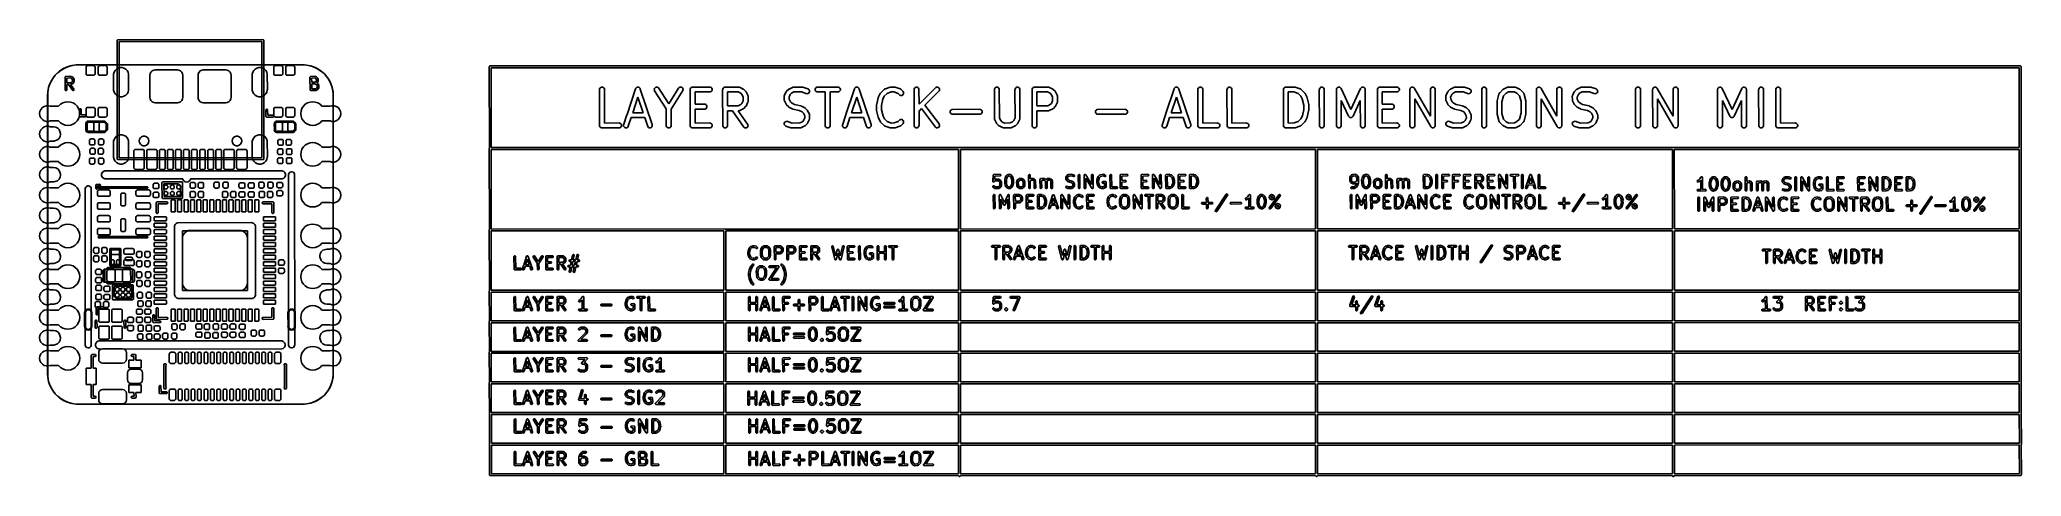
# Model space of a CAD drawing. Extents: x 139 to 262, y -120 to -93.
import ezdxf

# ---------------------------------------------------------------- set-up
doc = ezdxf.new("R2010")
doc.units = 0
doc.layers.add('BLACK', color=7, linetype='CONTINUOUS')

msp = doc.modelspace()

# ---------------------------------------------------------------- linework, layer by layer
at = {"layer": 'BLACK', "linetype": 'CONTINUOUS'}
for p, q in [((143.9376, -92.9281), (143.942434, -92.9038)), ((143.942434, -100.3024), (143.9376, -92.9281)), ((143.942434, -92.9038), (143.9768, -92.869434)), ((143.9768, -92.869434), (153.0011, -92.8646)), ((152.937638, -92.986813), (144.059823, -92.991568)), ((144.059823, -92.991568), (144.064561, -100.219386)), ((152.942376, -100.214631), (152.937638, -92.986813)), ((153.0011, -92.8646), (153.0254, -92.869434)), ((153.0254, -92.869434), (153.059766, -92.9038)), ((153.059766, -92.9038), (153.0646, -100.2781)), ((140.000795, -95.178366), (140.165526, -94.990526)), ((140.260655, -94.909539), (140.084539, -95.085655)), ((140.165526, -94.990526), (140.353366, -94.825795)), ((140.458251, -94.757918), (140.260655, -94.909539)), ((140.353366, -94.825795), (140.5611, -94.686991)), ((140.673948, -94.633385), (140.458251, -94.757918)), ((140.5611, -94.686991), (140.785175, -94.57649)), ((140.904055, -94.538072), (140.673948, -94.633385)), ((140.785175, -94.57649), (141.021756, -94.496182)), ((141.144633, -94.473609), (140.904055, -94.538072)), ((141.021756, -94.496182), (141.266795, -94.44744)), ((141.391567, -94.4411), (141.144633, -94.473609)), ((141.266795, -94.44744), (141.5161, -94.4311)), ((141.5161, -94.4411), (141.391567, -94.4411)), ((141.5161, -94.4311), (141.517272, -94.43148)), ((155.484927, -94.440719), (141.5161, -94.4411)), ((141.517272, -94.43148), (155.4861, -94.4311)), ((142.0087, -94.5746), (142.015391, -94.540962)), ((142.0087, -94.9996), (142.0087, -94.5746)), ((142.015391, -95.033238), (142.0087, -94.9996)), ((142.015391, -94.540962), (142.034445, -94.512445)), ((142.034445, -94.512445), (142.062962, -94.493391)), ((142.062962, -94.493391), (142.0966, -94.4867)), ((142.0966, -94.4867), (142.4716, -94.4867)), ((142.4716, -94.4867), (142.505238, -94.493391)), ((142.505238, -94.493391), (142.533755, -94.512445)), ((142.533755, -94.512445), (142.552809, -94.540962)), ((142.552809, -94.540962), (142.5595, -94.5746)), ((142.5595, -94.9996), (142.552809, -95.033238)), ((142.5595, -94.5746), (142.5595, -94.9996)), ((142.7587, -94.5746), (142.765391, -94.540962)), ((142.7587, -94.9996), (142.7587, -94.5746)), ((142.765391, -95.033238), (142.7587, -94.9996)), ((142.765391, -94.540962), (142.784445, -94.512445)), ((142.784445, -94.512445), (142.812962, -94.493391)), ((142.812962, -94.493391), (142.8466, -94.4867)), ((142.8466, -94.4867), (143.2216, -94.4867)), ((143.2216, -94.4867), (143.255238, -94.493391)), ((143.255238, -94.493391), (143.283755, -94.512445)), ((143.283755, -94.512445), (143.302809, -94.540962)), ((143.302809, -94.540962), (143.3095, -94.5746)), ((143.3095, -94.9996), (143.302809, -95.033238)), ((143.3095, -94.5746), (143.3095, -94.9996)), ((143.71722, -95.009766), (143.748969, -94.891277)), ((143.748969, -94.891277), (143.810303, -94.785043)), ((143.810303, -94.785043), (143.897043, -94.698303)), ((143.897043, -94.698303), (144.003277, -94.636969)), ((144.003277, -94.636969), (144.121766, -94.60522)), ((144.121766, -94.60522), (144.244434, -94.60522)), ((144.244434, -94.60522), (144.362923, -94.636969)), ((144.362923, -94.636969), (144.469157, -94.698303)), ((144.469157, -94.698303), (144.555897, -94.785043)), ((144.555897, -94.785043), (144.617231, -94.891277)), ((144.617231, -94.891277), (144.64898, -95.009766)), ((145.9757, -95.0781), (145.986788, -94.99388)), ((145.986788, -94.99388), (146.034548, -94.891458)), ((146.034548, -94.891458), (146.114458, -94.811548)), ((146.114458, -94.811548), (146.21688, -94.763788)), ((146.21688, -94.763788), (146.3011, -94.7527)), ((146.3011, -94.7527), (147.7011, -94.7527)), ((147.7011, -94.7527), (147.78532, -94.763788)), ((147.78532, -94.763788), (147.887742, -94.811548)), ((147.887742, -94.811548), (147.967652, -94.891458)), ((147.967652, -94.891458), (148.015412, -94.99388)), ((148.015412, -94.99388), (148.0265, -95.0781)), ((148.9757, -95.0781), (148.986788, -94.99388)), ((148.986788, -94.99388), (149.034548, -94.891458)), ((149.034548, -94.891458), (149.114458, -94.811548)), ((149.114458, -94.811548), (149.21688, -94.763788)), ((149.21688, -94.763788), (149.3011, -94.7527)), ((149.3011, -94.7527), (150.7011, -94.7527)), ((150.7011, -94.7527), (150.78532, -94.763788)), ((150.78532, -94.763788), (150.887742, -94.811548)), ((150.887742, -94.811548), (150.967652, -94.891458)), ((150.967652, -94.891458), (151.015412, -94.99388)), ((151.015412, -94.99388), (151.0265, -95.0781)), ((152.35322, -95.009766), (152.384969, -94.891277)), ((152.384969, -94.891277), (152.446303, -94.785043)), ((152.446303, -94.785043), (152.533043, -94.698303)), ((152.533043, -94.698303), (152.639277, -94.636969)), ((152.639277, -94.636969), (152.757766, -94.60522)), ((152.757766, -94.60522), (152.880434, -94.60522)), ((152.880434, -94.60522), (152.998923, -94.636969)), ((152.998923, -94.636969), (153.105157, -94.698303)), ((153.105157, -94.698303), (153.191897, -94.785043)), ((153.191897, -94.785043), (153.253231, -94.891277)), ((153.253231, -94.891277), (153.28498, -95.009766)), ((153.6927, -94.5746), (153.699391, -94.540962)), ((153.6927, -94.9996), (153.6927, -94.5746)), ((153.699391, -95.033238), (153.6927, -94.9996)), ((153.699391, -94.540962), (153.718445, -94.512445)), ((153.718445, -94.512445), (153.746962, -94.493391)), ((153.746962, -94.493391), (153.7806, -94.4867)), ((153.7806, -94.4867), (154.1556, -94.4867)), ((154.1556, -94.4867), (154.189238, -94.493391)), ((154.189238, -94.493391), (154.217755, -94.512445)), ((154.217755, -94.512445), (154.236809, -94.540962)), ((154.236809, -94.540962), (154.2435, -94.5746)), ((154.2435, -94.9996), (154.236809, -95.033238)), ((154.2435, -94.5746), (154.2435, -94.9996)), ((154.4427, -94.5746), (154.449391, -94.540962)), ((154.4427, -94.9996), (154.4427, -94.5746)), ((154.449391, -95.033238), (154.4427, -94.9996)), ((154.449391, -94.540962), (154.468445, -94.512445)), ((154.468445, -94.512445), (154.496962, -94.493391)), ((154.496962, -94.493391), (154.5306, -94.4867)), ((154.5306, -94.4867), (154.9056, -94.4867)), ((154.9056, -94.4867), (154.939238, -94.493391)), ((154.939238, -94.493391), (154.967755, -94.512445)), ((154.967755, -94.512445), (154.986809, -94.540962)), ((154.986809, -94.540962), (154.9935, -94.5746)), ((154.9935, -94.9996), (154.986809, -95.033238)), ((154.9935, -94.5746), (154.9935, -94.9996)), ((155.4861, -94.4411), (155.484927, -94.440719)), ((155.4861, -94.4311), (155.735405, -94.44744)), ((155.610633, -94.4411), (155.4861, -94.4411)), ((155.857567, -94.473609), (155.610633, -94.4411)), ((155.735405, -94.44744), (155.980444, -94.496182)), ((156.098145, -94.538072), (155.857567, -94.473609)), ((155.980444, -94.496182), (156.217025, -94.57649)), ((156.328252, -94.633385), (156.098145, -94.538072)), ((156.217025, -94.57649), (156.4411, -94.686991)), ((156.543949, -94.757918), (156.328252, -94.633385)), ((156.4411, -94.686991), (156.648834, -94.825795)), ((156.741545, -94.909539), (156.543949, -94.757918)), ((156.648834, -94.825795), (156.836674, -94.990526)), ((156.917661, -95.085655), (156.741545, -94.909539)), ((156.836674, -94.990526), (157.001405, -95.178366)), ((167.1066, -94.5631), (167.111434, -94.5388)), ((167.111388, -99.61903), (167.1066, -94.5631)), ((167.111434, -94.5388), (167.1458, -94.504434)), ((167.1458, -94.504434), (262.4201, -94.4996)), ((262.356655, -94.62177), (167.228849, -94.626597)), ((167.228849, -94.626597), (167.233544, -99.584419)), ((262.36135, -99.579613), (262.356655, -94.62177)), ((262.4201, -94.4996), (262.4444, -94.504434)), ((262.4444, -94.504434), (262.478766, -94.5388)), ((262.478766, -94.5388), (262.4836, -99.6431)), ((139.6061, -96.3411), (139.62244, -96.091795)), ((139.648609, -95.969633), (139.6161, -96.216567)), ((139.6161, -96.216567), (139.6161, -96.3411)), ((139.62244, -96.091795), (139.671182, -95.846756)), ((139.713072, -95.729055), (139.648609, -95.969633)), ((139.671182, -95.846756), (139.75149, -95.610175)), ((139.808385, -95.498948), (139.713072, -95.729055)), ((139.75149, -95.610175), (139.861991, -95.3861)), ((139.932918, -95.283251), (139.808385, -95.498948)), ((139.861991, -95.3861), (140.000795, -95.178366)), ((140.084539, -95.085655), (139.932918, -95.283251)), ((140.70321, -95.203491), (140.70727, -95.183079)), ((140.70727, -96.006223), (140.70321, -95.203491)), ((140.70727, -95.183079), (140.736138, -95.154211)), ((140.736138, -96.035091), (140.70727, -96.006223)), ((140.736138, -95.154211), (141.054577, -95.150151)), ((140.776962, -96.035091), (140.736138, -96.035091)), ((140.80583, -96.006223), (140.776962, -96.035091)), ((140.80989, -95.985811), (140.80583, -96.006223)), ((141.035317, -95.253276), (140.806199, -95.256197)), ((140.806199, -95.256197), (140.807751, -95.563084)), ((140.807751, -95.563084), (140.930829, -95.561515)), ((140.913906, -95.664611), (140.808272, -95.665958)), ((140.808272, -95.665958), (140.80989, -95.985811)), ((141.174924, -96.030793), (140.913906, -95.664611)), ((140.930829, -95.561515), (140.931279, -95.561201)), ((140.931279, -95.561201), (140.932912, -95.561489)), ((140.932912, -95.561489), (141.047561, -95.560027)), ((141.091703, -95.278763), (141.035317, -95.253276)), ((141.047627, -95.662906), (141.039001, -95.663016)), ((141.039001, -95.663016), (141.247288, -95.955222)), ((141.047561, -95.560027), (141.103256, -95.5294)), ((141.058359, -95.666484), (141.047627, -95.662906)), ((141.054577, -95.150151), (141.057196, -95.150672)), ((141.057196, -95.150672), (141.058358, -95.150285)), ((141.058358, -95.150285), (141.060799, -95.151388)), ((141.072583, -95.662588), (141.058359, -95.666484)), ((141.060799, -95.151388), (141.074989, -95.154211)), ((141.074989, -95.662558), (141.072583, -95.662588)), ((141.074989, -95.154211), (141.081542, -95.160764)), ((141.075854, -95.661692), (141.074989, -95.662558)), ((141.078432, -95.660987), (141.075854, -95.661692)), ((141.143318, -95.625304), (141.078432, -95.660987)), ((141.081542, -95.160764), (141.149464, -95.191464)), ((141.119713, -95.303825), (141.091703, -95.278763)), ((141.103256, -95.5294), (141.128316, -95.501392)), ((141.150472, -95.359761), (141.119713, -95.303825)), ((141.128316, -95.501392), (141.153136, -95.446481)), ((141.149497, -95.625304), (141.143318, -95.625304)), ((141.149464, -95.191464), (141.149497, -95.191465)), ((141.149497, -95.191465), (141.14953, -95.191494)), ((141.166801, -95.613741), (141.149497, -95.625304)), ((141.14953, -95.191494), (141.152938, -95.193035)), ((141.153136, -95.446481), (141.150472, -95.359761)), ((141.152938, -95.193035), (141.169379, -95.205795)), ((141.16918, -95.611081), (141.166801, -95.613741)), ((141.16938, -95.610972), (141.16918, -95.611081)), ((141.169379, -95.205795), (141.171022, -95.210725)), ((141.16944, -95.610791), (141.16938, -95.610972)), ((141.196355, -95.58071), (141.16944, -95.610791)), ((141.171022, -95.210725), (141.201103, -95.237641)), ((141.215128, -96.037888), (141.174924, -96.030793)), ((141.201286, -95.579067), (141.196355, -95.58071)), ((141.201103, -95.237641), (141.201286, -95.237702)), ((141.201286, -95.237702), (141.201396, -95.237903)), ((141.214046, -95.562625), (141.201286, -95.579067)), ((141.201396, -95.237903), (141.204054, -95.240281)), ((141.204054, -95.240281), (141.215617, -95.257586)), ((141.215585, -95.559219), (141.214046, -95.562625)), ((141.248572, -96.014477), (141.215128, -96.037888)), ((141.215617, -95.559184), (141.215585, -95.559219)), ((141.215617, -95.257586), (141.215616, -95.263762)), ((141.215616, -95.263762), (141.251299, -95.328649)), ((141.246316, -95.491229), (141.215617, -95.559149)), ((141.215617, -95.559149), (141.215617, -95.559184)), ((141.25287, -95.484676), (141.246316, -95.491229)), ((141.247288, -95.955222), (141.255667, -95.974273)), ((141.255667, -95.974273), (141.248572, -96.014477)), ((141.251299, -95.328649), (141.252004, -95.331226)), ((141.252004, -95.331226), (141.25287, -95.332092)), ((141.25287, -95.332092), (141.252949, -95.334675)), ((141.255692, -95.470486), (141.25287, -95.484676)), ((141.252949, -95.334675), (141.256796, -95.348722)), ((141.256796, -95.348722), (141.253669, -95.358103)), ((141.253669, -95.358103), (141.25693, -95.464264)), ((141.256796, -95.468045), (141.255692, -95.470486)), ((141.25693, -95.464264), (141.256408, -95.466883)), ((141.256408, -95.466883), (141.256796, -95.468045)), ((142.034445, -95.061755), (142.015391, -95.033238)), ((142.062962, -95.080809), (142.034445, -95.061755)), ((142.0966, -95.0875), (142.062962, -95.080809)), ((142.4716, -95.0875), (142.0966, -95.0875)), ((142.505238, -95.080809), (142.4716, -95.0875)), ((142.533755, -95.061755), (142.505238, -95.080809)), ((142.552809, -95.033238), (142.533755, -95.061755)), ((142.784445, -95.061755), (142.765391, -95.033238)), ((142.812962, -95.080809), (142.784445, -95.061755)), ((142.8466, -95.0875), (142.812962, -95.080809)), ((143.2216, -95.0875), (142.8466, -95.0875)), ((143.255238, -95.080809), (143.2216, -95.0875)), ((143.283755, -95.061755), (143.255238, -95.080809)), ((143.302809, -95.033238), (143.283755, -95.061755)), ((143.7132, -95.0711), (143.71722, -95.009766)), ((143.71722, -96.021434), (143.7132, -95.0711)), ((143.748969, -96.139923), (143.71722, -96.021434)), ((143.810303, -96.246157), (143.748969, -96.139923)), ((144.617231, -96.139923), (144.555897, -96.246157)), ((144.64898, -96.021434), (144.617231, -96.139923)), ((144.64898, -95.009766), (144.653, -95.9601)), ((144.653, -95.9601), (144.64898, -96.021434)), ((145.9757, -96.4781), (145.9757, -95.0781)), ((148.0265, -95.0781), (148.0265, -96.4781)), ((148.9757, -96.4781), (148.9757, -95.0781)), ((151.0265, -95.0781), (151.0265, -96.4781)), ((152.3492, -95.0711), (152.35322, -95.009766)), ((152.35322, -96.021434), (152.3492, -95.0711)), ((152.384969, -96.139923), (152.35322, -96.021434)), ((152.446303, -96.246157), (152.384969, -96.139923)), ((153.253231, -96.139923), (153.191897, -96.246157)), ((153.28498, -96.021434), (153.253231, -96.139923)), ((153.28498, -95.009766), (153.289, -95.9601)), ((153.289, -95.9601), (153.28498, -96.021434)), ((153.718445, -95.061755), (153.699391, -95.033238)), ((153.746962, -95.080809), (153.718445, -95.061755)), ((153.7806, -95.0875), (153.746962, -95.080809)), ((154.1556, -95.0875), (153.7806, -95.0875)), ((154.189238, -95.080809), (154.1556, -95.0875)), ((154.217755, -95.061755), (154.189238, -95.080809)), ((154.236809, -95.033238), (154.217755, -95.061755)), ((154.468445, -95.061755), (154.449391, -95.033238)), ((154.496962, -95.080809), (154.468445, -95.061755)), ((154.5306, -95.0875), (154.496962, -95.080809)), ((154.9056, -95.0875), (154.5306, -95.0875)), ((154.939238, -95.080809), (154.9056, -95.0875)), ((154.967755, -95.061755), (154.939238, -95.080809)), ((154.986809, -95.033238), (154.967755, -95.061755)), ((155.94321, -95.203491), (155.94727, -95.183079)), ((155.94727, -96.006223), (155.94321, -95.203491)), ((155.94727, -95.183079), (155.976138, -95.154211)), ((155.976138, -96.035091), (155.94727, -96.006223)), ((155.976138, -95.154211), (156.257324, -95.150151)), ((155.99655, -96.039151), (155.976138, -96.035091)), ((156.287626, -96.035439), (155.99655, -96.039151)), ((156.238208, -95.253341), (156.046199, -95.256114)), ((156.046199, -95.256114), (156.047562, -95.525712)), ((156.047562, -95.525712), (156.250286, -95.522785)), ((156.239113, -95.625861), (156.048083, -95.628619)), ((156.048083, -95.628619), (156.049636, -95.935593)), ((156.049636, -95.935593), (156.287562, -95.93256)), ((156.294452, -95.278764), (156.238208, -95.253341)), ((156.240456, -95.626627), (156.239113, -95.625861)), ((156.336415, -95.655512), (156.240456, -95.626627)), ((156.250286, -95.522785), (156.306005, -95.492144)), ((156.257324, -95.150151), (156.259944, -95.150672)), ((156.259944, -95.150672), (156.261106, -95.150285)), ((156.261106, -95.150285), (156.263548, -95.151389)), ((156.263548, -95.151389), (156.277736, -95.154211)), ((156.277736, -95.154211), (156.284288, -95.160763)), ((156.284288, -95.160763), (156.352208, -95.191464)), ((156.287562, -95.93256), (156.343256, -95.901934)), ((156.298358, -96.039017), (156.287626, -96.035439)), ((156.32246, -95.303825), (156.294452, -95.278764)), ((156.312582, -96.035121), (156.298358, -96.039017)), ((156.306005, -95.492144), (156.331063, -95.464139)), ((156.314989, -96.035091), (156.312582, -96.035121)), ((156.315854, -96.034225), (156.314989, -96.035091)), ((156.318431, -96.03352), (156.315854, -96.034225)), ((156.383319, -95.997837), (156.318431, -96.03352)), ((156.353314, -95.359934), (156.32246, -95.303825)), ((156.331063, -95.464139), (156.355463, -95.410159)), ((156.359713, -95.676358), (156.336415, -95.655512)), ((156.343256, -95.901934), (156.368316, -95.873925)), ((156.352208, -95.191464), (156.352243, -95.191464)), ((156.352243, -95.191464), (156.352278, -95.191495)), ((156.352278, -95.191495), (156.355684, -95.193035)), ((156.355463, -95.410159), (156.353314, -95.359934)), ((156.355684, -95.193035), (156.372126, -95.205795)), ((156.390472, -95.732294), (156.359713, -95.676358)), ((156.368316, -95.873925), (156.393136, -95.819015)), ((156.372126, -95.205795), (156.373769, -95.210725)), ((156.373769, -95.210725), (156.40385, -95.237641)), ((156.399102, -95.543457), (156.382765, -95.561715)), ((156.382765, -95.561715), (156.385952, -95.562675)), ((156.389497, -95.997837), (156.383319, -95.997837)), ((156.385952, -95.562675), (156.388273, -95.563998)), ((156.388273, -95.563998), (156.389497, -95.563998)), ((156.389497, -95.563998), (156.391645, -95.56592)), ((156.406802, -95.986275), (156.389497, -95.997837)), ((156.393136, -95.819015), (156.390472, -95.732294)), ((156.391645, -95.56592), (156.404033, -95.572982)), ((156.404033, -95.541814), (156.399102, -95.543457)), ((156.40385, -95.237641), (156.404033, -95.237702)), ((156.404033, -95.237702), (156.404143, -95.237903)), ((156.416793, -95.525372), (156.404033, -95.541814)), ((156.404033, -95.572982), (156.407672, -95.58026)), ((156.404143, -95.237903), (156.406801, -95.240281)), ((156.406801, -95.240281), (156.418364, -95.257585)), ((156.409181, -95.983615), (156.406802, -95.986275)), ((156.407672, -95.58026), (156.441103, -95.610174)), ((156.409379, -95.983507), (156.409181, -95.983615)), ((156.409438, -95.983328), (156.409379, -95.983507)), ((156.436356, -95.953243), (156.409438, -95.983328)), ((156.418332, -95.521966), (156.416793, -95.525372)), ((156.418363, -95.521932), (156.418332, -95.521966)), ((156.449063, -95.453976), (156.418363, -95.521898)), ((156.418363, -95.521898), (156.418363, -95.521932)), ((156.418364, -95.257585), (156.418364, -95.263762)), ((156.418364, -95.263762), (156.454046, -95.328649)), ((156.441286, -95.9516), (156.436356, -95.953243)), ((156.441103, -95.610174), (156.441286, -95.610235)), ((156.441286, -95.610235), (156.441396, -95.610436)), ((156.454046, -95.935158), (156.441286, -95.9516)), ((156.441396, -95.610436), (156.444054, -95.612814)), ((156.444054, -95.612814), (156.455617, -95.630118)), ((156.455617, -95.447423), (156.449063, -95.453976)), ((156.454046, -95.328649), (156.454751, -95.331226)), ((156.455586, -95.93175), (156.454046, -95.935158)), ((156.454751, -95.331226), (156.455617, -95.332092)), ((156.455617, -95.931716), (156.455586, -95.93175)), ((156.486317, -95.863762), (156.455616, -95.931682)), ((156.455616, -95.931682), (156.455617, -95.931716)), ((156.455617, -95.332092), (156.455733, -95.33481)), ((156.458439, -95.433233), (156.455617, -95.447423)), ((156.455617, -95.630118), (156.455617, -95.636296)), ((156.455617, -95.636296), (156.491299, -95.701184)), ((156.455733, -95.33481), (156.459543, -95.348722)), ((156.459543, -95.348722), (156.456693, -95.357269)), ((156.456693, -95.357269), (156.459677, -95.427011)), ((156.459543, -95.430792), (156.458439, -95.433233)), ((156.459677, -95.427011), (156.459155, -95.42963)), ((156.459155, -95.42963), (156.459543, -95.430792)), ((156.49287, -95.85721), (156.486317, -95.863762)), ((156.491299, -95.701184), (156.492004, -95.70376)), ((156.492004, -95.70376), (156.49287, -95.704626)), ((156.49287, -95.704626), (156.492949, -95.70721)), ((156.495691, -95.843022), (156.49287, -95.85721)), ((156.492949, -95.70721), (156.496796, -95.721257)), ((156.496796, -95.721257), (156.493669, -95.730637)), ((156.493669, -95.730637), (156.49693, -95.836798)), ((156.496796, -95.84058), (156.495691, -95.843022)), ((156.49693, -95.836798), (156.496408, -95.839418)), ((156.496408, -95.839418), (156.496796, -95.84058)), ((157.069282, -95.283251), (156.917661, -95.085655)), ((157.001405, -95.178366), (157.140209, -95.3861)), ((157.193815, -95.498948), (157.069282, -95.283251)), ((157.140209, -95.3861), (157.25071, -95.610175)), ((157.289128, -95.729055), (157.193815, -95.498948)), ((157.25071, -95.610175), (157.331018, -95.846756)), ((157.353591, -95.969633), (157.289128, -95.729055)), ((157.331018, -95.846756), (157.37976, -96.091795)), ((157.3861, -96.216567), (157.353591, -95.969633)), ((157.37976, -96.091795), (157.3961, -96.3411)), ((157.3861, -96.3411), (157.3861, -96.216567)), ((173.973416, -95.975504), (173.976344, -95.945772)), ((173.976344, -98.240436), (173.973416, -95.975504)), ((173.976344, -95.945772), (173.9991, -95.890835)), ((173.9991, -95.890835), (174.041147, -95.848788)), ((174.041147, -95.848788), (174.096084, -95.826032)), ((174.096084, -95.826032), (174.155548, -95.826032)), ((174.155548, -95.826032), (174.210485, -95.848788)), ((174.210485, -95.848788), (174.252532, -95.890835)), ((174.252532, -95.890835), (174.275288, -95.945772)), ((174.275288, -95.945772), (174.278022, -98.060745)), ((175.684089, -97.53091), (176.216437, -95.927311)), ((176.216437, -95.927311), (176.228616, -95.900031)), ((176.228616, -95.900031), (176.235751, -95.891803)), ((176.235751, -95.891803), (176.240621, -95.882065)), ((176.240621, -95.882065), (176.255055, -95.869546)), ((176.255055, -95.869546), (176.267577, -95.855109)), ((176.267577, -95.855109), (176.277317, -95.850238)), ((176.277317, -95.850238), (176.285543, -95.843105)), ((176.285543, -95.843105), (176.30367, -95.837062)), ((176.30367, -95.837062), (176.320763, -95.828516)), ((176.320763, -95.828516), (176.331622, -95.827744)), ((176.331622, -95.827744), (176.341955, -95.8243)), ((176.341955, -95.8243), (176.36102, -95.825655)), ((176.36102, -95.825655), (176.380077, -95.824301)), ((176.380077, -95.824301), (176.390405, -95.827743)), ((176.390405, -95.827743), (176.401269, -95.828516)), ((176.401269, -95.828516), (176.418363, -95.837063)), ((176.418363, -95.837063), (176.436489, -95.843105)), ((176.436489, -95.843105), (176.444713, -95.850238)), ((176.444713, -95.850238), (176.454455, -95.855109)), ((176.454455, -95.855109), (176.466977, -95.869547)), ((176.466977, -95.869547), (176.481411, -95.882066)), ((176.481411, -95.882066), (176.48628, -95.891804)), ((176.48628, -95.891804), (176.493415, -95.900031)), ((176.493415, -95.900031), (176.499532, -95.918307)), ((176.499532, -95.918307), (176.508004, -95.935251)), ((176.508004, -95.935251), (176.508759, -95.945875)), ((176.508759, -95.945875), (177.250662, -98.162511)), ((177.379474, -95.972103), (177.392373, -95.914055)), ((177.38977, -96.030668), (177.379474, -95.972103)), ((177.403262, -96.057324), (177.38977, -96.030668)), ((177.392373, -95.914055), (177.426504, -95.865363)), ((178.124607, -97.185714), (177.403262, -96.057324)), ((177.426504, -95.865363), (177.476672, -95.833438)), ((177.476672, -95.833438), (177.535237, -95.823142)), ((177.535237, -95.823142), (177.593285, -95.836041)), ((177.593285, -95.836041), (177.641977, -95.870172)), ((177.641977, -95.870172), (178.278019, -96.865126)), ((178.278019, -96.865126), (178.893395, -95.893684)), ((179.164035, -96.030668), (178.426583, -97.194822)), ((178.893395, -95.893684), (178.911828, -95.870172)), ((178.911828, -95.870172), (178.96052, -95.836041)), ((178.96052, -95.836041), (179.018568, -95.823142)), ((179.018568, -95.823142), (179.077133, -95.833438)), ((179.077133, -95.833438), (179.127301, -95.865363)), ((179.127301, -95.865363), (179.161432, -95.914055)), ((179.161432, -95.914055), (179.174331, -95.972103)), ((179.174331, -95.972103), (179.164035, -96.030668)), ((179.614636, -95.975504), (179.617564, -95.945772)), ((179.617564, -98.240436), (179.614636, -95.975504)), ((179.617564, -95.945772), (179.64032, -95.890835)), ((179.64032, -95.890835), (179.682367, -95.848788)), ((179.682367, -95.848788), (179.737304, -95.826032)), ((179.737304, -95.826032), (180.831417, -95.823104)), ((180.861149, -96.124976), (179.916742, -96.127503)), ((179.916742, -96.127503), (179.917728, -96.889731)), ((180.831417, -95.823104), (180.861149, -95.826032)), ((180.861149, -95.826032), (180.916086, -95.848788)), ((180.916086, -96.10222), (180.861149, -96.124976)), ((180.916086, -95.848788), (180.958133, -95.890835)), ((180.958133, -96.060173), (180.916086, -96.10222)), ((180.958133, -95.890835), (180.980889, -95.945772)), ((180.980889, -96.005236), (180.958133, -96.060173)), ((180.980889, -95.945772), (180.980889, -96.005236)), ((181.63696, -95.975504), (181.639888, -95.945772)), ((181.639888, -98.240436), (181.63696, -95.975504)), ((181.639888, -95.945772), (181.662644, -95.890835)), ((181.662644, -95.890835), (181.704691, -95.848788)), ((181.704691, -95.848788), (181.759628, -95.826032)), ((181.759628, -95.826032), (182.640865, -95.823104)), ((182.600248, -96.125209), (181.939066, -96.127406)), ((181.939066, -96.127406), (181.94019, -96.996251)), ((182.759242, -96.202545), (182.600248, -96.125209)), ((182.640865, -95.823104), (182.670597, -95.826032)), ((182.670597, -95.826032), (182.675656, -95.828127)), ((182.675656, -95.828127), (182.681118, -95.828516)), ((182.681118, -95.828516), (182.70708, -95.841144)), ((182.70708, -95.841144), (182.725534, -95.848788)), ((182.725534, -95.848788), (182.728127, -95.851381)), ((182.728127, -95.851381), (182.921897, -95.945631)), ((182.832626, -96.273583), (182.759242, -96.202545)), ((182.921897, -95.945631), (182.934693, -95.953686)), ((182.934693, -95.953686), (182.93841, -95.955226)), ((182.93841, -95.955226), (182.940773, -95.957514)), ((182.940773, -95.957514), (182.94718, -95.961547)), ((182.94718, -95.961547), (182.958904, -95.975065)), ((182.958904, -95.975065), (183.067942, -96.080617)), ((183.067942, -96.080617), (183.077533, -96.092303)), ((183.077533, -96.092303), (183.080574, -96.094941)), ((183.080574, -96.094941), (183.08204, -96.097796)), ((183.08204, -96.097796), (183.086895, -96.103711)), ((183.086895, -96.103711), (183.09445, -96.121951)), ((183.09445, -96.121951), (183.202928, -96.333101)), ((185.497009, -96.313993), (185.591259, -96.120224)), ((185.591259, -96.120224), (185.599314, -96.107427)), ((185.599314, -96.107427), (185.600854, -96.103711)), ((185.600854, -96.103711), (185.603142, -96.101347)), ((185.603142, -96.101347), (185.607175, -96.094941)), ((185.607175, -96.094941), (185.620693, -96.083216)), ((185.620693, -96.083216), (185.726245, -95.974179)), ((185.726245, -95.974179), (185.737931, -95.964587)), ((185.737931, -95.964587), (185.740569, -95.961547)), ((185.740569, -95.961547), (185.743424, -95.96008)), ((185.743424, -95.96008), (185.749339, -95.955226)), ((185.749339, -95.955226), (185.767579, -95.94767)), ((185.767579, -95.94767), (185.978729, -95.839193)), ((185.919211, -96.209494), (185.848173, -96.282878)), ((186.078344, -96.12774), (185.919211, -96.209494)), ((185.978729, -95.839193), (186.006632, -95.828515)), ((186.006632, -95.828515), (186.012094, -95.828126)), ((186.012094, -95.828126), (186.017152, -95.826032)), ((186.017152, -95.826032), (186.043504, -95.825894)), ((186.043504, -95.825894), (186.065945, -95.8243)), ((186.065945, -95.8243), (186.07031, -95.825755)), ((186.07031, -95.825755), (186.579075, -95.823104)), ((186.546954, -96.125298), (186.078344, -96.12774)), ((186.879329, -96.233146), (186.546954, -96.125298)), ((186.579075, -95.823104), (186.594118, -95.824585)), ((186.594118, -95.824585), (186.598136, -95.8243)), ((186.598136, -95.8243), (186.601149, -95.825277)), ((186.601149, -95.825277), (186.608807, -95.826032)), ((186.608807, -95.826032), (186.628089, -95.834019)), ((186.628089, -95.834019), (186.946583, -95.937363)), ((186.938642, -96.22893), (186.879329, -96.233146)), ((186.991828, -96.202337), (186.938642, -96.22893)), ((186.946583, -95.937363), (186.973863, -95.949543)), ((186.973863, -95.949543), (187.018785, -95.988503)), ((187.030789, -96.157416), (186.991828, -96.202337)), ((187.018785, -95.988503), (187.045378, -96.041689)), ((187.049593, -96.101003), (187.030789, -96.157416)), ((187.045378, -96.041689), (187.049593, -96.101003)), ((187.387546, -95.945772), (187.410302, -95.890835)), ((187.387546, -96.005236), (187.387546, -95.945772)), ((187.410302, -96.060173), (187.387546, -96.005236)), ((187.410302, -95.890835), (187.452349, -95.848788)), ((187.452349, -96.10222), (187.410302, -96.060173)), ((187.452349, -95.848788), (187.507286, -95.826032)), ((187.507286, -96.124976), (187.452349, -96.10222)), ((187.507286, -95.826032), (188.814275, -95.823104)), ((187.537018, -96.127904), (187.507286, -96.124976)), ((188.023441, -96.126814), (187.537018, -96.127904)), ((188.026174, -98.240436), (188.023441, -96.126814)), ((188.844007, -96.124976), (188.325351, -96.126137)), ((188.325351, -96.126137), (188.328046, -98.210704)), ((188.814275, -95.823104), (188.844007, -95.826032)), ((188.844007, -95.826032), (188.898944, -95.848788)), ((188.898944, -96.10222), (188.844007, -96.124976)), ((188.898944, -95.848788), (188.940991, -95.890835)), ((188.940991, -96.060173), (188.898944, -96.10222)), ((188.940991, -95.890835), (188.963747, -95.945772)), ((188.963747, -96.005236), (188.940991, -96.060173)), ((188.963747, -95.945772), (188.963747, -96.005236)), ((189.308167, -97.53091), (189.840515, -95.927311)), ((189.840515, -95.927311), (189.852694, -95.900031)), ((189.852694, -95.900031), (189.859829, -95.891803)), ((189.859829, -95.891803), (189.864699, -95.882065)), ((189.864699, -95.882065), (189.879133, -95.869546)), ((189.879133, -95.869546), (189.891655, -95.855109)), ((189.891655, -95.855109), (189.901395, -95.850238)), ((189.901395, -95.850238), (189.909621, -95.843105)), ((189.909621, -95.843105), (189.927748, -95.837062)), ((189.927748, -95.837062), (189.944841, -95.828516)), ((189.944841, -95.828516), (189.9557, -95.827744)), ((189.9557, -95.827744), (189.966033, -95.8243)), ((189.966033, -95.8243), (189.985098, -95.825655)), ((189.985098, -95.825655), (190.004155, -95.824301)), ((190.004155, -95.824301), (190.014483, -95.827743)), ((190.014483, -95.827743), (190.025347, -95.828516)), ((190.025347, -95.828516), (190.042441, -95.837063)), ((190.042441, -95.837063), (190.060567, -95.843105)), ((190.060567, -95.843105), (190.068791, -95.850238)), ((190.068791, -95.850238), (190.078533, -95.855109)), ((190.078533, -95.855109), (190.091055, -95.869547)), ((190.091055, -95.869547), (190.105489, -95.882066)), ((190.105489, -95.882066), (190.110358, -95.891804)), ((190.110358, -95.891804), (190.117493, -95.900031)), ((190.117493, -95.900031), (190.12361, -95.918307)), ((190.12361, -95.918307), (190.132082, -95.935251)), ((190.132082, -95.935251), (190.132837, -95.945875)), ((190.132837, -95.945875), (190.87474, -98.162511)), ((191.345852, -96.43123), (191.445355, -96.226662)), ((191.445355, -96.226662), (191.45341, -96.213865)), ((191.45341, -96.213865), (191.45495, -96.210149)), ((191.45495, -96.210149), (191.457177, -96.207881)), ((191.457177, -96.207881), (191.461271, -96.201379)), ((191.461271, -96.201379), (191.476787, -96.187921)), ((191.476787, -96.187921), (191.686779, -95.974179)), ((191.686779, -95.974179), (191.709873, -95.955226)), ((191.87236, -96.216382), (191.702081, -96.389702)), ((191.709873, -95.955226), (191.714931, -95.95313)), ((191.714931, -95.95313), (191.719069, -95.949542)), ((191.719069, -95.949542), (191.745113, -95.940628)), ((191.745113, -95.940628), (191.76481, -95.93247)), ((191.76481, -95.93247), (191.768953, -95.93247)), ((191.768953, -95.93247), (192.065664, -95.830925)), ((192.131513, -96.12769), (191.87236, -96.216382)), ((192.065664, -95.830925), (192.080406, -95.827572)), ((192.080406, -95.827572), (192.084125, -95.826032)), ((192.084125, -95.826032), (192.087351, -95.825993)), ((192.087351, -95.825993), (192.094796, -95.8243)), ((192.094796, -95.8243), (192.114077, -95.82567)), ((192.114077, -95.82567), (192.326733, -95.823104)), ((192.295873, -96.125707), (192.131513, -96.12769)), ((192.561062, -96.211754), (192.295873, -96.125707)), ((192.326733, -95.823104), (192.341776, -95.824585)), ((192.341776, -95.824585), (192.345794, -95.8243)), ((192.345794, -95.8243), (192.348807, -95.825277)), ((192.348807, -95.825277), (192.356465, -95.826032)), ((192.356465, -95.826032), (192.375747, -95.834019)), ((192.375747, -95.834019), (192.694241, -95.937363)), ((192.667816, -96.315096), (192.561062, -96.211754)), ((192.694241, -95.937363), (192.721521, -95.949543)), ((192.721521, -95.949543), (192.725657, -95.95313)), ((192.725657, -95.95313), (192.730716, -95.955226)), ((192.730716, -95.955226), (192.753461, -95.977244)), ((192.753461, -95.977244), (192.766443, -95.988503)), ((192.766443, -95.988503), (192.76771, -95.991037)), ((192.76771, -95.991037), (192.860248, -96.080617)), ((192.860248, -96.080617), (192.879201, -96.103711)), ((192.879201, -96.103711), (192.901957, -96.158648)), ((192.901957, -96.218112), (192.879201, -96.273049)), ((192.901957, -96.158648), (192.901957, -96.218112)), ((193.558028, -95.975504), (193.560956, -95.945772)), ((193.560956, -98.240436), (193.558028, -95.975504)), ((193.560956, -95.945772), (193.583712, -95.890835)), ((193.583712, -95.890835), (193.625759, -95.848788)), ((193.625759, -95.848788), (193.680696, -95.826032)), ((193.680696, -95.826032), (193.74016, -95.826032)), ((193.74016, -95.826032), (193.795097, -95.848788)), ((193.795097, -95.848788), (193.837144, -95.890835)), ((193.837144, -95.890835), (193.8599, -95.945772)), ((193.8599, -95.945772), (193.86112, -96.889797)), ((193.927176, -96.82353), (194.879922, -95.867741)), ((195.114401, -96.060173), (194.228521, -96.948882)), ((194.879922, -95.867741), (194.903016, -95.848788)), ((194.903016, -95.848788), (194.957953, -95.826032)), ((194.957953, -95.826032), (195.017417, -95.826032)), ((195.017417, -95.826032), (195.072354, -95.848788)), ((195.072354, -95.848788), (195.114401, -95.890835)), ((195.114401, -95.890835), (195.137157, -95.945772)), ((195.137157, -96.005236), (195.114401, -96.060173)), ((195.137157, -95.945772), (195.137157, -96.005236)), ((198.560618, -95.975504), (198.563546, -95.945772)), ((198.56346, -97.760953), (198.560618, -95.975504)), ((198.563546, -95.945772), (198.586302, -95.890835)), ((198.586302, -95.890835), (198.628349, -95.848788)), ((198.628349, -95.848788), (198.683286, -95.826032)), ((198.683286, -95.826032), (198.74275, -95.826032)), ((198.74275, -95.826032), (198.797687, -95.848788)), ((198.797687, -95.848788), (198.839734, -95.890835)), ((198.839734, -95.890835), (198.86249, -95.945772)), ((198.86249, -95.945772), (198.865368, -97.753712)), ((199.837875, -95.975504), (199.840803, -95.945772)), ((199.84069, -97.744084), (199.837875, -95.975504)), ((199.840803, -95.945772), (199.863559, -95.890835)), ((199.863559, -95.890835), (199.905606, -95.848788)), ((199.905606, -95.848788), (199.960543, -95.826032)), ((199.960543, -95.826032), (200.020007, -95.826032)), ((200.020007, -95.826032), (200.074944, -95.848788)), ((200.074944, -95.848788), (200.116991, -95.890835)), ((200.116991, -95.890835), (200.139747, -95.945772)), ((200.139747, -95.945772), (200.142675, -97.784951)), ((200.902256, -95.975504), (200.905184, -95.945772)), ((200.905184, -98.240436), (200.902256, -95.975504)), ((200.905184, -95.945772), (200.92794, -95.890835)), ((200.92794, -95.890835), (200.969987, -95.848788)), ((200.969987, -95.848788), (201.024924, -95.826032)), ((201.024924, -95.826032), (201.906161, -95.823104)), ((201.865544, -96.125209), (201.204362, -96.127406)), ((201.204362, -96.127406), (201.205486, -96.996251)), ((202.024538, -96.202545), (201.865544, -96.125209)), ((201.906161, -95.823104), (201.935893, -95.826032)), ((201.935893, -95.826032), (201.940952, -95.828127)), ((201.940952, -95.828127), (201.946414, -95.828516)), ((201.946414, -95.828516), (201.972376, -95.841144)), ((201.972376, -95.841144), (201.99083, -95.848788)), ((201.99083, -95.848788), (201.993423, -95.851381)), ((201.993423, -95.851381), (202.187193, -95.945631)), ((202.097922, -96.273583), (202.024538, -96.202545)), ((202.187193, -95.945631), (202.199989, -95.953686)), ((202.199989, -95.953686), (202.203706, -95.955226)), ((202.203706, -95.955226), (202.206069, -95.957514)), ((202.206069, -95.957514), (202.212476, -95.961547)), ((202.212476, -95.961547), (202.2242, -95.975065)), ((202.2242, -95.975065), (202.333238, -96.080617)), ((202.333238, -96.080617), (202.342829, -96.092303)), ((202.342829, -96.092303), (202.34587, -96.094941)), ((202.34587, -96.094941), (202.347336, -96.097796)), ((202.347336, -96.097796), (202.352191, -96.103711)), ((202.352191, -96.103711), (202.359746, -96.121951)), ((202.359746, -96.121951), (202.468224, -96.333101)), ((209.212091, -97.53091), (209.744439, -95.927311)), ((209.744439, -95.927311), (209.756618, -95.900031)), ((209.756618, -95.900031), (209.763753, -95.891803)), ((209.763753, -95.891803), (209.768623, -95.882065)), ((209.768623, -95.882065), (209.783057, -95.869546)), ((209.783057, -95.869546), (209.795579, -95.855109)), ((209.795579, -95.855109), (209.805319, -95.850238)), ((209.805319, -95.850238), (209.813545, -95.843105)), ((209.813545, -95.843105), (209.831672, -95.837062)), ((209.831672, -95.837062), (209.848765, -95.828516)), ((209.848765, -95.828516), (209.859624, -95.827744)), ((209.859624, -95.827744), (209.869957, -95.8243)), ((209.869957, -95.8243), (209.889022, -95.825655)), ((209.889022, -95.825655), (209.908079, -95.824301)), ((209.908079, -95.824301), (209.918407, -95.827743)), ((209.918407, -95.827743), (209.929271, -95.828516)), ((209.929271, -95.828516), (209.946365, -95.837063)), ((209.946365, -95.837063), (209.964491, -95.843105)), ((209.964491, -95.843105), (209.972715, -95.850238)), ((209.972715, -95.850238), (209.982457, -95.855109)), ((209.982457, -95.855109), (209.994979, -95.869547)), ((209.994979, -95.869547), (210.009413, -95.882066)), ((210.009413, -95.882066), (210.014282, -95.891804)), ((210.014282, -95.891804), (210.021417, -95.900031)), ((210.021417, -95.900031), (210.027534, -95.918307)), ((210.027534, -95.918307), (210.036006, -95.935251)), ((210.036006, -95.935251), (210.036761, -95.945875)), ((210.036761, -95.945875), (210.778664, -98.162511)), ((211.226752, -95.975504), (211.22968, -95.945772)), ((211.22968, -98.240436), (211.226752, -95.975504)), ((211.22968, -95.945772), (211.252436, -95.890835)), ((211.252436, -95.890835), (211.294483, -95.848788)), ((211.294483, -95.848788), (211.34942, -95.826032)), ((211.34942, -95.826032), (211.408884, -95.826032)), ((211.408884, -95.826032), (211.463821, -95.848788)), ((211.463821, -95.848788), (211.505868, -95.890835)), ((211.505868, -95.890835), (211.528624, -95.945772)), ((211.528624, -95.945772), (211.531358, -98.060745)), ((213.0362, -95.975504), (213.039128, -95.945772)), ((213.039128, -98.240436), (213.0362, -95.975504)), ((213.039128, -95.945772), (213.061884, -95.890835)), ((213.061884, -95.890835), (213.103931, -95.848788)), ((213.103931, -95.848788), (213.158868, -95.826032)), ((213.158868, -95.826032), (213.218332, -95.826032)), ((213.218332, -95.826032), (213.273269, -95.848788)), ((213.273269, -95.848788), (213.315316, -95.890835)), ((213.315316, -95.890835), (213.338072, -95.945772)), ((213.338072, -95.945772), (213.340806, -98.060745)), ((216.548658, -95.975504), (216.551586, -95.945772)), ((216.551586, -98.240436), (216.548658, -95.975504)), ((216.551586, -95.945772), (216.574342, -95.890835)), ((216.574342, -95.890835), (216.616389, -95.848788)), ((216.616389, -95.848788), (216.671326, -95.826032)), ((216.671326, -95.826032), (217.233248, -95.823104)), ((217.201127, -96.125298), (216.850764, -96.127123)), ((216.850764, -96.127123), (216.853263, -98.060283)), ((217.467079, -96.211593), (217.201127, -96.125298)), ((217.233248, -95.823104), (217.248291, -95.824585)), ((217.248291, -95.824585), (217.252309, -95.8243)), ((217.252309, -95.8243), (217.255322, -95.825277)), ((217.255322, -95.825277), (217.26298, -95.826032)), ((217.26298, -95.826032), (217.282261, -95.834018)), ((217.282261, -95.834018), (217.600756, -95.937362)), ((217.637245, -96.378773), (217.467079, -96.211593)), ((217.600756, -95.937362), (217.628036, -95.949542)), ((217.628036, -95.949542), (217.632173, -95.95313)), ((217.632173, -95.95313), (217.637232, -95.955226)), ((217.637232, -95.955226), (217.657134, -95.974779)), ((217.657134, -95.974779), (217.672958, -95.988503)), ((217.672958, -95.988503), (217.674748, -95.992084)), ((217.674748, -95.992084), (217.873202, -96.187055)), ((217.873202, -96.187055), (217.882793, -96.198741)), ((217.882793, -96.198741), (217.885834, -96.201379)), ((217.885834, -96.201379), (217.8873, -96.204234)), ((217.8873, -96.204234), (217.892155, -96.210149)), ((217.892155, -96.210149), (217.89971, -96.228389)), ((217.89971, -96.228389), (218.008188, -96.439539)), ((218.783858, -95.975504), (218.786786, -95.945772)), ((218.786786, -98.240436), (218.783858, -95.975504)), ((218.786786, -95.945772), (218.809542, -95.890835)), ((218.809542, -95.890835), (218.851589, -95.848788)), ((218.851589, -95.848788), (218.906526, -95.826032)), ((218.906526, -95.826032), (218.96599, -95.826032)), ((218.96599, -95.826032), (219.020927, -95.848788)), ((219.020927, -95.848788), (219.062974, -95.890835)), ((219.062974, -95.890835), (219.08573, -95.945772)), ((219.08573, -95.945772), (219.088658, -98.210704)), ((219.848239, -95.975504), (219.850163, -95.955957)), ((219.851167, -98.240436), (219.848239, -95.975504)), ((219.850006, -95.952365), (219.850707, -95.950435)), ((219.850163, -95.955957), (219.850006, -95.952365)), ((219.850707, -95.950435), (219.851167, -95.945772)), ((219.851167, -95.945772), (219.86129, -95.921333)), ((219.86129, -95.921333), (219.870327, -95.896481)), ((219.870327, -95.896481), (219.872622, -95.893974)), ((219.872622, -95.893974), (219.873923, -95.890835)), ((219.873923, -95.890835), (219.892619, -95.872138)), ((219.892619, -95.872138), (219.910487, -95.852628)), ((219.910487, -95.852628), (219.913567, -95.85119)), ((219.913567, -95.85119), (219.91597, -95.848788)), ((219.91597, -95.848788), (219.940403, -95.838667)), ((219.940403, -95.838667), (219.964372, -95.827482)), ((219.964372, -95.827482), (219.967766, -95.827332)), ((219.967766, -95.827332), (219.970907, -95.826032)), ((219.970907, -95.826032), (219.997363, -95.826032)), ((219.997363, -95.826032), (220.023778, -95.824871)), ((220.023778, -95.824871), (220.026971, -95.826032)), ((220.026971, -95.826032), (220.030371, -95.826032)), ((220.030371, -95.826032), (220.054809, -95.836155)), ((220.054809, -95.836155), (220.079662, -95.845192)), ((220.079662, -95.845192), (220.082168, -95.847487)), ((220.082168, -95.847487), (220.085308, -95.848788)), ((220.085308, -95.848788), (220.104004, -95.867484)), ((220.104004, -95.867484), (220.123515, -95.885352)), ((220.123515, -95.885352), (220.124964, -95.888444)), ((220.124964, -95.888444), (220.127355, -95.890835)), ((220.127355, -95.890835), (220.13702, -95.91417)), ((220.13702, -95.91417), (220.746711, -97.215097)), ((220.746711, -97.215097), (221.35267, -95.911057)), ((221.35267, -95.911057), (221.362678, -95.894159)), ((221.362678, -95.894159), (221.364056, -95.890835)), ((221.364056, -95.890835), (221.365508, -95.889382)), ((221.365508, -95.889382), (221.367896, -95.885352)), ((221.367896, -95.885352), (221.387406, -95.867484)), ((221.387406, -95.867484), (221.406103, -95.848788)), ((221.406103, -95.848788), (221.409242, -95.847487)), ((221.409242, -95.847487), (221.411749, -95.845192)), ((221.411749, -95.845192), (221.436601, -95.836155)), ((221.436601, -95.836155), (221.46104, -95.826032)), ((221.46104, -95.826032), (221.46444, -95.826032)), ((221.46444, -95.826032), (221.467633, -95.824871)), ((221.467633, -95.824871), (221.494048, -95.826032)), ((221.494048, -95.826032), (221.520504, -95.826032)), ((221.520504, -95.826032), (221.523644, -95.827332)), ((221.523644, -95.827332), (221.527039, -95.827482)), ((221.527039, -95.827482), (221.551007, -95.838667)), ((221.551007, -95.838667), (221.575441, -95.848788)), ((221.575441, -95.848788), (221.577843, -95.85119)), ((221.577843, -95.85119), (221.580924, -95.852628)), ((221.580924, -95.852628), (221.598786, -95.872133)), ((221.598786, -95.872133), (221.617488, -95.890835)), ((221.617488, -95.890835), (221.618789, -95.893975)), ((221.618789, -95.893975), (221.621084, -95.896482)), ((221.621084, -95.896482), (221.630119, -95.921329)), ((221.630119, -95.921329), (221.640244, -95.945772)), ((221.640244, -95.945772), (221.640248, -95.949184)), ((221.640248, -95.949184), (221.641405, -95.952365)), ((221.641405, -95.952365), (221.640285, -95.977837)), ((221.640285, -95.977837), (221.643172, -98.210704)), ((222.402753, -95.975504), (222.405681, -95.945772)), ((222.405681, -98.240436), (222.402753, -95.975504)), ((222.405681, -95.945772), (222.428437, -95.890835)), ((222.428437, -95.890835), (222.470484, -95.848788)), ((222.470484, -95.848788), (222.525421, -95.826032)), ((222.525421, -95.826032), (223.619534, -95.823104)), ((223.649266, -96.124976), (222.704859, -96.127503)), ((222.704859, -96.127503), (222.705845, -96.889731)), ((223.619534, -95.823104), (223.649266, -95.826032)), ((223.649266, -95.826032), (223.704203, -95.848788)), ((223.704203, -96.10222), (223.649266, -96.124976)), ((223.704203, -95.848788), (223.74625, -95.890835)), ((223.74625, -96.060173), (223.704203, -96.10222)), ((223.74625, -95.890835), (223.769006, -95.945772)), ((223.769006, -96.005236), (223.74625, -96.060173)), ((223.769006, -95.945772), (223.769006, -96.005236)), ((224.425077, -95.975504), (224.42583, -95.967856)), ((224.428005, -98.240436), (224.425077, -95.975504)), ((224.425449, -95.964859), (224.426507, -95.960977)), ((224.42583, -95.967856), (224.425449, -95.964859)), ((224.426507, -95.960977), (224.428005, -95.945772)), ((224.428005, -95.945772), (224.435761, -95.927045)), ((224.435761, -95.927045), (224.441095, -95.907491)), ((224.441095, -95.907491), (224.447043, -95.89981)), ((224.447043, -95.89981), (224.450761, -95.890835)), ((224.450761, -95.890835), (224.465093, -95.876502)), ((224.465093, -95.876502), (224.477504, -95.860477)), ((224.477504, -95.860477), (224.485938, -95.855657)), ((224.485938, -95.855657), (224.492808, -95.848788)), ((224.492808, -95.848788), (224.511534, -95.84103)), ((224.511534, -95.84103), (224.529133, -95.830975)), ((224.529133, -95.830975), (224.538769, -95.82975)), ((224.538769, -95.82975), (224.547745, -95.826032)), ((224.547745, -95.826032), (224.568016, -95.826032)), ((224.568016, -95.826032), (224.588122, -95.823476)), ((224.588122, -95.823476), (224.597494, -95.826032)), ((224.597494, -95.826032), (224.607209, -95.826032)), ((224.607209, -95.826032), (224.625935, -95.833788)), ((224.625935, -95.833788), (224.64549, -95.839122)), ((224.64549, -95.839122), (224.65317, -95.84507)), ((224.65317, -95.84507), (224.662146, -95.848788)), ((224.662146, -95.848788), (224.676478, -95.86312)), ((224.676478, -95.86312), (224.692504, -95.875531)), ((224.692504, -95.875531), (224.697353, -95.883995)), ((224.697353, -95.883995), (224.704193, -95.890835)), ((224.704193, -95.890835), (224.711817, -95.90924)), ((224.711817, -95.90924), (225.704488, -97.64189)), ((225.702334, -95.975504), (225.705262, -95.945772)), ((225.704488, -97.64189), (225.702334, -95.975504)), ((225.705262, -95.945772), (225.728018, -95.890835)), ((225.728018, -95.890835), (225.770065, -95.848788)), ((225.770065, -95.848788), (225.825002, -95.826032)), ((225.825002, -95.826032), (225.884466, -95.826032)), ((225.884466, -95.826032), (225.939403, -95.848788)), ((225.939403, -95.848788), (225.98145, -95.890835)), ((225.98145, -95.890835), (226.004206, -95.945772)), ((226.004206, -95.945772), (226.007134, -98.210704)), ((226.688554, -96.313993), (226.782804, -96.120224)), ((226.782804, -96.120224), (226.790859, -96.107427)), ((226.790859, -96.107427), (226.792399, -96.103711)), ((226.792399, -96.103711), (226.794687, -96.101347)), ((226.794687, -96.101347), (226.79872, -96.094941)), ((226.79872, -96.094941), (226.812238, -96.083216)), ((226.812238, -96.083216), (226.91779, -95.974179)), ((226.91779, -95.974179), (226.929476, -95.964587)), ((226.929476, -95.964587), (226.932114, -95.961547)), ((226.932114, -95.961547), (226.934969, -95.96008)), ((226.934969, -95.96008), (226.940884, -95.955226)), ((226.940884, -95.955226), (226.959124, -95.94767)), ((226.959124, -95.94767), (227.170274, -95.839193)), ((227.110756, -96.209494), (227.039718, -96.282878)), ((227.269889, -96.12774), (227.110756, -96.209494)), ((227.170274, -95.839193), (227.198177, -95.828515)), ((227.198177, -95.828515), (227.203639, -95.828126)), ((227.203639, -95.828126), (227.208697, -95.826032)), ((227.208697, -95.826032), (227.235049, -95.825894)), ((227.235049, -95.825894), (227.25749, -95.8243)), ((227.25749, -95.8243), (227.261855, -95.825755)), ((227.261855, -95.825755), (227.77062, -95.823104)), ((227.738499, -96.125298), (227.269889, -96.12774)), ((228.070874, -96.233146), (227.738499, -96.125298)), ((227.77062, -95.823104), (227.785663, -95.824585)), ((227.785663, -95.824585), (227.789681, -95.8243)), ((227.789681, -95.8243), (227.792694, -95.825277)), ((227.792694, -95.825277), (227.800352, -95.826032)), ((227.800352, -95.826032), (227.819634, -95.834019)), ((227.819634, -95.834019), (228.138128, -95.937363)), ((228.130187, -96.22893), (228.070874, -96.233146)), ((228.183373, -96.202337), (228.130187, -96.22893)), ((228.138128, -95.937363), (228.165408, -95.949543)), ((228.165408, -95.949543), (228.21033, -95.988503)), ((228.222334, -96.157416), (228.183373, -96.202337)), ((228.21033, -95.988503), (228.236923, -96.041689)), ((228.241138, -96.101003), (228.222334, -96.157416)), ((228.236923, -96.041689), (228.241138, -96.101003)), ((228.895477, -95.975504), (228.898405, -95.945772)), ((228.898405, -98.240436), (228.895477, -95.975504)), ((228.898405, -95.945772), (228.921161, -95.890835)), ((228.921161, -95.890835), (228.963208, -95.848788)), ((228.963208, -95.848788), (229.018145, -95.826032)), ((229.018145, -95.826032), (229.077609, -95.826032)), ((229.077609, -95.826032), (229.132546, -95.848788)), ((229.132546, -95.848788), (229.174593, -95.890835)), ((229.174593, -95.890835), (229.197349, -95.945772)), ((229.197349, -95.945772), (229.200277, -98.210704)), ((229.964408, -96.257856), (229.97446, -96.229722)), ((229.97446, -96.229722), (229.981205, -96.220618)), ((229.981205, -96.220618), (229.985542, -96.210149)), ((229.985542, -96.210149), (229.999457, -96.195985)), ((229.999457, -96.195985), (230.009861, -96.181944)), ((230.009861, -96.181944), (230.018121, -96.176987)), ((230.018121, -96.176987), (230.217371, -95.974179)), ((230.217371, -95.974179), (230.229057, -95.964587)), ((230.229057, -95.964587), (230.231695, -95.961547)), ((230.231695, -95.961547), (230.23455, -95.96008)), ((230.23455, -95.96008), (230.240465, -95.955226)), ((230.240465, -95.955226), (230.258705, -95.94767)), ((230.409089, -96.210135), (230.246651, -96.375474)), ((230.258705, -95.94767), (230.469855, -95.839193)), ((230.569546, -96.127701), (230.409089, -96.210135)), ((230.469855, -95.839193), (230.497758, -95.828515)), ((230.497758, -95.828515), (230.50322, -95.828126)), ((230.50322, -95.828126), (230.508278, -95.826032)), ((230.508278, -95.826032), (230.535127, -95.825859)), ((230.535127, -95.825859), (230.557071, -95.8243)), ((230.557071, -95.8243), (230.561245, -95.825691)), ((230.561245, -95.825691), (230.963763, -95.823104)), ((230.923589, -96.125425), (230.569546, -96.127701)), ((231.081754, -96.202357), (230.923589, -96.125425)), ((230.963763, -95.823104), (230.993495, -95.826032)), ((230.993495, -95.826032), (230.998554, -95.828127)), ((230.998554, -95.828127), (231.004016, -95.828516)), ((231.004016, -95.828516), (231.029978, -95.841144)), ((231.029978, -95.841144), (231.048432, -95.848788)), ((231.048432, -95.848788), (231.051025, -95.851381)), ((231.051025, -95.851381), (231.244795, -95.945631)), ((231.251164, -96.368794), (231.081754, -96.202357)), ((231.244795, -95.945631), (231.257591, -95.953686)), ((231.257591, -95.953686), (231.261308, -95.955226)), ((231.261308, -95.955226), (231.263575, -95.957453)), ((231.263575, -95.957453), (231.270078, -95.961547)), ((231.270078, -95.961547), (231.283535, -95.977063)), ((231.283535, -95.977063), (231.497278, -96.187055)), ((231.497278, -96.187055), (231.516231, -96.210149)), ((231.516231, -96.210149), (231.520566, -96.220616)), ((231.520566, -96.220616), (231.527313, -96.229721)), ((231.527313, -96.229721), (231.532158, -96.2486)), ((232.301496, -95.975504), (232.302249, -95.967856)), ((232.304424, -98.240436), (232.301496, -95.975504)), ((232.301868, -95.964859), (232.302926, -95.960977)), ((232.302249, -95.967856), (232.301868, -95.964859)), ((232.302926, -95.960977), (232.304424, -95.945772)), ((232.304424, -95.945772), (232.31218, -95.927045)), ((232.31218, -95.927045), (232.317514, -95.907491)), ((232.317514, -95.907491), (232.323462, -95.89981)), ((232.323462, -95.89981), (232.32718, -95.890835)), ((232.32718, -95.890835), (232.341512, -95.876502)), ((232.341512, -95.876502), (232.353923, -95.860477)), ((232.353923, -95.860477), (232.362357, -95.855657)), ((232.362357, -95.855657), (232.369227, -95.848788)), ((232.369227, -95.848788), (232.387953, -95.84103)), ((232.387953, -95.84103), (232.405552, -95.830975)), ((232.405552, -95.830975), (232.415188, -95.82975)), ((232.415188, -95.82975), (232.424164, -95.826032)), ((232.424164, -95.826032), (232.444435, -95.826032)), ((232.444435, -95.826032), (232.464541, -95.823476)), ((232.464541, -95.823476), (232.473913, -95.826032)), ((232.473913, -95.826032), (232.483628, -95.826032)), ((232.483628, -95.826032), (232.502354, -95.833788)), ((232.502354, -95.833788), (232.521909, -95.839122)), ((232.521909, -95.839122), (232.529589, -95.84507)), ((232.529589, -95.84507), (232.538565, -95.848788)), ((232.538565, -95.848788), (232.552897, -95.86312)), ((232.552897, -95.86312), (232.568923, -95.875531)), ((232.568923, -95.875531), (232.573772, -95.883995)), ((232.573772, -95.883995), (232.580612, -95.890835)), ((232.580612, -95.890835), (232.588236, -95.90924)), ((232.588236, -95.90924), (233.580907, -97.64189)), ((233.578753, -95.975504), (233.581681, -95.945772)), ((233.580907, -97.64189), (233.578753, -95.975504)), ((233.581681, -95.945772), (233.604437, -95.890835)), ((233.604437, -95.890835), (233.646484, -95.848788)), ((233.646484, -95.848788), (233.701421, -95.826032)), ((233.701421, -95.826032), (233.760885, -95.826032)), ((233.760885, -95.826032), (233.815822, -95.848788)), ((233.815822, -95.848788), (233.857869, -95.890835)), ((233.857869, -95.890835), (233.880625, -95.945772)), ((233.880625, -95.945772), (233.883553, -98.210704)), ((234.564973, -96.313993), (234.659223, -96.120224)), ((234.659223, -96.120224), (234.667278, -96.107427)), ((234.667278, -96.107427), (234.668818, -96.103711)), ((234.668818, -96.103711), (234.671106, -96.101347)), ((234.671106, -96.101347), (234.675139, -96.094941)), ((234.675139, -96.094941), (234.688657, -96.083216)), ((234.688657, -96.083216), (234.794209, -95.974179)), ((234.794209, -95.974179), (234.805895, -95.964587)), ((234.805895, -95.964587), (234.808533, -95.961547)), ((234.808533, -95.961547), (234.811388, -95.96008)), ((234.811388, -95.96008), (234.817303, -95.955226)), ((234.817303, -95.955226), (234.835543, -95.94767)), ((234.835543, -95.94767), (235.046693, -95.839193)), ((234.987175, -96.209494), (234.916137, -96.282878)), ((235.146308, -96.12774), (234.987175, -96.209494)), ((235.046693, -95.839193), (235.074596, -95.828515)), ((235.074596, -95.828515), (235.080058, -95.828126)), ((235.080058, -95.828126), (235.085116, -95.826032)), ((235.085116, -95.826032), (235.111468, -95.825894)), ((235.111468, -95.825894), (235.133909, -95.8243)), ((235.133909, -95.8243), (235.138274, -95.825755)), ((235.138274, -95.825755), (235.647039, -95.823104)), ((235.614918, -96.125298), (235.146308, -96.12774)), ((235.947293, -96.233146), (235.614918, -96.125298)), ((235.647039, -95.823104), (235.662082, -95.824585)), ((235.662082, -95.824585), (235.6661, -95.8243)), ((235.6661, -95.8243), (235.669113, -95.825277)), ((235.669113, -95.825277), (235.676771, -95.826032)), ((235.676771, -95.826032), (235.696053, -95.834019)), ((235.696053, -95.834019), (236.014547, -95.937363)), ((236.006606, -96.22893), (235.947293, -96.233146)), ((236.059792, -96.202337), (236.006606, -96.22893)), ((236.014547, -95.937363), (236.041827, -95.949543)), ((236.041827, -95.949543), (236.086749, -95.988503)), ((236.098753, -96.157416), (236.059792, -96.202337)), ((236.086749, -95.988503), (236.113342, -96.041689)), ((236.117557, -96.101003), (236.098753, -96.157416)), ((236.113342, -96.041689), (236.117557, -96.101003)), ((238.474906, -95.975504), (238.477834, -95.945772)), ((238.477834, -98.240436), (238.474906, -95.975504)), ((238.477834, -95.945772), (238.50059, -95.890835)), ((238.50059, -95.890835), (238.542637, -95.848788)), ((238.542637, -95.848788), (238.597574, -95.826032)), ((238.597574, -95.826032), (238.657038, -95.826032)), ((238.657038, -95.826032), (238.711975, -95.848788)), ((238.711975, -95.848788), (238.754022, -95.890835)), ((238.754022, -95.890835), (238.776778, -95.945772)), ((238.776778, -95.945772), (238.779706, -98.210704)), ((239.539287, -95.975504), (239.54004, -95.967856)), ((239.542215, -98.240436), (239.539287, -95.975504)), ((239.539659, -95.964859), (239.540717, -95.960977)), ((239.54004, -95.967856), (239.539659, -95.964859)), ((239.540717, -95.960977), (239.542215, -95.945772)), ((239.542215, -95.945772), (239.549971, -95.927045)), ((239.549971, -95.927045), (239.555305, -95.907491)), ((239.555305, -95.907491), (239.561253, -95.89981)), ((239.561253, -95.89981), (239.564971, -95.890835)), ((239.564971, -95.890835), (239.579303, -95.876502)), ((239.579303, -95.876502), (239.591714, -95.860477)), ((239.591714, -95.860477), (239.600148, -95.855657)), ((239.600148, -95.855657), (239.607018, -95.848788)), ((239.607018, -95.848788), (239.625744, -95.84103)), ((239.625744, -95.84103), (239.643343, -95.830975)), ((239.643343, -95.830975), (239.652979, -95.82975)), ((239.652979, -95.82975), (239.661955, -95.826032)), ((239.661955, -95.826032), (239.682226, -95.826032)), ((239.682226, -95.826032), (239.702332, -95.823476)), ((239.702332, -95.823476), (239.711704, -95.826032)), ((239.711704, -95.826032), (239.721419, -95.826032)), ((239.721419, -95.826032), (239.740145, -95.833788)), ((239.740145, -95.833788), (239.7597, -95.839122)), ((239.7597, -95.839122), (239.76738, -95.84507)), ((239.76738, -95.84507), (239.776356, -95.848788)), ((239.776356, -95.848788), (239.790688, -95.86312)), ((239.790688, -95.86312), (239.806714, -95.875531)), ((239.806714, -95.875531), (239.811563, -95.883995)), ((239.811563, -95.883995), (239.818403, -95.890835)), ((239.818403, -95.890835), (239.826027, -95.90924)), ((239.826027, -95.90924), (240.818698, -97.64189)), ((240.816544, -95.975504), (240.819472, -95.945772)), ((240.818698, -97.64189), (240.816544, -95.975504)), ((240.819472, -95.945772), (240.842228, -95.890835)), ((240.842228, -95.890835), (240.884275, -95.848788)), ((240.884275, -95.848788), (240.939212, -95.826032)), ((240.939212, -95.826032), (240.998676, -95.826032)), ((240.998676, -95.826032), (241.053613, -95.848788)), ((241.053613, -95.848788), (241.09566, -95.890835)), ((241.09566, -95.890835), (241.118416, -95.945772)), ((241.118416, -95.945772), (241.121344, -98.210704)), ((243.583935, -95.975504), (243.585859, -95.955957)), ((243.586863, -98.240436), (243.583935, -95.975504)), ((243.585702, -95.952365), (243.586403, -95.950435)), ((243.585859, -95.955957), (243.585702, -95.952365)), ((243.586403, -95.950435), (243.586863, -95.945772)), ((243.586863, -95.945772), (243.596986, -95.921333)), ((243.596986, -95.921333), (243.606023, -95.896481)), ((243.606023, -95.896481), (243.608318, -95.893974)), ((243.608318, -95.893974), (243.609619, -95.890835)), ((243.609619, -95.890835), (243.628315, -95.872138)), ((243.628315, -95.872138), (243.646183, -95.852628)), ((243.646183, -95.852628), (243.649263, -95.85119)), ((243.649263, -95.85119), (243.651666, -95.848788)), ((243.651666, -95.848788), (243.676099, -95.838667)), ((243.676099, -95.838667), (243.700068, -95.827482)), ((243.700068, -95.827482), (243.703462, -95.827332)), ((243.703462, -95.827332), (243.706603, -95.826032)), ((243.706603, -95.826032), (243.733059, -95.826032)), ((243.733059, -95.826032), (243.759474, -95.824871)), ((243.759474, -95.824871), (243.762667, -95.826032)), ((243.762667, -95.826032), (243.766067, -95.826032)), ((243.766067, -95.826032), (243.790505, -95.836155)), ((243.790505, -95.836155), (243.815358, -95.845192)), ((243.815358, -95.845192), (243.817864, -95.847487)), ((243.817864, -95.847487), (243.821004, -95.848788)), ((243.821004, -95.848788), (243.8397, -95.867484)), ((243.8397, -95.867484), (243.859211, -95.885352)), ((243.859211, -95.885352), (243.86066, -95.888444)), ((243.86066, -95.888444), (243.863051, -95.890835)), ((243.863051, -95.890835), (243.872716, -95.91417)), ((243.872716, -95.91417), (244.482407, -97.215097)), ((244.482407, -97.215097), (245.088366, -95.911057)), ((245.088366, -95.911057), (245.098374, -95.894159)), ((245.098374, -95.894159), (245.099752, -95.890835)), ((245.099752, -95.890835), (245.101204, -95.889382)), ((245.101204, -95.889382), (245.103592, -95.885352)), ((245.103592, -95.885352), (245.123102, -95.867484)), ((245.123102, -95.867484), (245.141799, -95.848788)), ((245.141799, -95.848788), (245.144938, -95.847487)), ((245.144938, -95.847487), (245.147445, -95.845192)), ((245.147445, -95.845192), (245.172297, -95.836155)), ((245.172297, -95.836155), (245.196736, -95.826032)), ((245.196736, -95.826032), (245.200136, -95.826032)), ((245.200136, -95.826032), (245.203329, -95.824871)), ((245.203329, -95.824871), (245.229744, -95.826032)), ((245.229744, -95.826032), (245.2562, -95.826032)), ((245.2562, -95.826032), (245.25934, -95.827332)), ((245.25934, -95.827332), (245.262735, -95.827482)), ((245.262735, -95.827482), (245.286703, -95.838667)), ((245.286703, -95.838667), (245.311137, -95.848788)), ((245.311137, -95.848788), (245.313539, -95.85119)), ((245.313539, -95.85119), (245.31662, -95.852628)), ((245.31662, -95.852628), (245.334482, -95.872133)), ((245.334482, -95.872133), (245.353184, -95.890835)), ((245.353184, -95.890835), (245.354485, -95.893975)), ((245.354485, -95.893975), (245.35678, -95.896482)), ((245.35678, -95.896482), (245.365815, -95.921329)), ((245.365815, -95.921329), (245.37594, -95.945772)), ((245.37594, -95.945772), (245.375944, -95.949184)), ((245.375944, -95.949184), (245.377101, -95.952365)), ((245.377101, -95.952365), (245.375981, -95.977837)), ((245.375981, -95.977837), (245.378868, -98.210704)), ((246.138449, -95.975504), (246.141377, -95.945772)), ((246.141377, -98.240436), (246.138449, -95.975504)), ((246.141377, -95.945772), (246.164133, -95.890835)), ((246.164133, -95.890835), (246.20618, -95.848788)), ((246.20618, -95.848788), (246.261117, -95.826032)), ((246.261117, -95.826032), (246.320581, -95.826032)), ((246.320581, -95.826032), (246.375518, -95.848788)), ((246.375518, -95.848788), (246.417565, -95.890835)), ((246.417565, -95.890835), (246.440321, -95.945772)), ((246.440321, -95.945772), (246.443249, -98.210704)), ((247.20283, -95.975504), (247.205758, -95.945772)), ((247.205758, -98.240436), (247.20283, -95.975504)), ((247.205758, -95.945772), (247.228514, -95.890835)), ((247.228514, -95.890835), (247.270561, -95.848788)), ((247.270561, -95.848788), (247.325498, -95.826032)), ((247.325498, -95.826032), (247.384962, -95.826032)), ((247.384962, -95.826032), (247.439899, -95.848788)), ((247.439899, -95.848788), (247.481946, -95.890835)), ((247.481946, -95.890835), (247.504702, -95.945772)), ((247.504702, -95.945772), (247.507436, -98.060745)), ((139.1103, -97.4725), (139.130071, -97.334986)), ((139.130071, -97.610014), (139.1103, -97.4725)), ((139.130071, -97.334986), (139.187784, -97.208613)), ((139.187784, -97.208613), (139.278762, -97.103619)), ((139.278762, -97.103619), (139.395636, -97.028509)), ((139.395636, -97.028509), (139.528936, -96.989368)), ((139.528936, -96.989368), (139.667864, -96.989368)), ((139.60648, -113.664927), (139.6061, -96.3411)), ((139.6161, -96.3411), (139.615719, -96.342272)), ((139.615719, -96.342272), (139.6161, -113.6661)), ((139.667864, -96.989368), (139.774569, -97.0207)), ((139.774569, -97.0207), (140.286053, -97.0207)), ((140.286053, -97.0207), (140.29133, -97.012302)), ((140.29133, -97.012302), (140.408202, -96.89543)), ((140.408202, -96.89543), (140.54815, -96.807495)), ((140.54815, -96.807495), (140.704157, -96.752906)), ((140.704157, -96.752906), (140.8684, -96.7344)), ((140.8684, -96.7344), (141.032643, -96.752906)), ((141.032643, -96.752906), (141.18865, -96.807495)), ((141.18865, -96.807495), (141.328598, -96.89543)), ((141.328598, -96.89543), (141.44547, -97.012302)), ((141.44547, -97.012302), (141.533405, -97.15225)), ((141.533405, -97.15225), (141.587994, -97.308257)), ((141.5831, -97.2301), (141.587667, -97.207139)), ((141.587667, -97.634061), (141.5831, -97.2301)), ((141.587667, -97.207139), (141.620139, -97.174667)), ((141.587994, -97.308257), (141.6065, -97.4725)), ((141.6065, -97.4725), (141.587994, -97.636743)), ((141.620139, -97.174667), (141.666061, -97.174667)), ((141.666061, -97.174667), (141.698533, -97.207139)), ((141.698533, -97.207139), (141.70246, -97.554562)), ((142.0087, -97.1746), (142.015391, -97.140962)), ((142.0087, -97.5996), (142.0087, -97.1746)), ((142.015391, -97.140962), (142.034445, -97.112445)), ((142.034445, -97.112445), (142.062962, -97.093391)), ((142.062962, -97.093391), (142.0966, -97.0867)), ((142.0966, -97.0867), (142.4716, -97.0867)), ((142.4716, -97.0867), (142.505238, -97.093391)), ((142.505238, -97.093391), (142.533755, -97.112445)), ((142.533755, -97.112445), (142.552809, -97.140962)), ((142.552809, -97.140962), (142.5595, -97.1746)), ((142.5595, -97.1746), (142.5595, -97.5996)), ((142.7587, -97.1746), (142.765391, -97.140962)), ((142.7587, -97.5996), (142.7587, -97.1746)), ((142.765391, -97.140962), (142.784445, -97.112445)), ((142.784445, -97.112445), (142.812962, -97.093391)), ((142.812962, -97.093391), (142.8466, -97.0867)), ((142.8466, -97.0867), (143.2216, -97.0867)), ((143.2216, -97.0867), (143.255238, -97.093391)), ((143.255238, -97.093391), (143.283755, -97.112445)), ((143.283755, -97.112445), (143.302809, -97.140962)), ((143.302809, -97.140962), (143.3095, -97.1746)), ((143.3095, -97.1746), (143.3095, -97.5996)), ((143.897043, -96.332897), (143.810303, -96.246157)), ((144.003277, -96.394231), (143.897043, -96.332897)), ((144.121766, -96.42598), (144.003277, -96.394231)), ((144.244434, -96.42598), (144.121766, -96.42598)), ((144.362923, -96.394231), (144.244434, -96.42598)), ((144.469157, -96.332897), (144.362923, -96.394231)), ((144.555897, -96.246157), (144.469157, -96.332897)), ((145.986788, -96.56232), (145.9757, -96.4781)), ((146.034548, -96.664742), (145.986788, -96.56232)), ((146.114458, -96.744652), (146.034548, -96.664742)), ((146.21688, -96.792412), (146.114458, -96.744652)), ((146.3011, -96.8035), (146.21688, -96.792412)), ((147.7011, -96.8035), (146.3011, -96.8035)), ((147.78532, -96.792412), (147.7011, -96.8035)), ((147.887742, -96.744652), (147.78532, -96.792412)), ((147.967652, -96.664742), (147.887742, -96.744652)), ((148.015412, -96.56232), (147.967652, -96.664742)), ((148.0265, -96.4781), (148.015412, -96.56232)), ((148.986788, -96.56232), (148.9757, -96.4781)), ((149.034548, -96.664742), (148.986788, -96.56232)), ((149.114458, -96.744652), (149.034548, -96.664742)), ((149.21688, -96.792412), (149.114458, -96.744652)), ((149.3011, -96.8035), (149.21688, -96.792412)), ((150.7011, -96.8035), (149.3011, -96.8035)), ((150.78532, -96.792412), (150.7011, -96.8035)), ((150.887742, -96.744652), (150.78532, -96.792412)), ((150.967652, -96.664742), (150.887742, -96.744652)), ((151.015412, -96.56232), (150.967652, -96.664742)), ((151.0265, -96.4781), (151.015412, -96.56232)), ((152.533043, -96.332897), (152.446303, -96.246157)), ((152.639277, -96.394231), (152.533043, -96.332897)), ((152.757766, -96.42598), (152.639277, -96.394231)), ((152.880434, -96.42598), (152.757766, -96.42598)), ((152.998923, -96.394231), (152.880434, -96.42598)), ((153.105157, -96.332897), (152.998923, -96.394231)), ((153.191897, -96.246157), (153.105157, -96.332897)), ((153.1909, -97.2555), (153.195467, -97.232539)), ((153.195467, -97.659461), (153.1909, -97.2555)), ((153.195467, -97.232539), (153.227939, -97.200067)), ((153.227939, -97.200067), (153.273861, -97.200067)), ((153.273861, -97.200067), (153.306333, -97.232539)), ((153.306333, -97.232539), (153.310262, -97.580136)), ((153.6927, -97.1746), (153.699391, -97.140962)), ((153.6927, -97.5996), (153.6927, -97.1746)), ((153.699391, -97.140962), (153.718445, -97.112445)), ((153.718445, -97.112445), (153.746962, -97.093391)), ((153.746962, -97.093391), (153.7806, -97.0867)), ((153.7806, -97.0867), (154.1556, -97.0867)), ((154.1556, -97.0867), (154.189238, -97.093391)), ((154.189238, -97.093391), (154.217755, -97.112445)), ((154.217755, -97.112445), (154.236809, -97.140962)), ((154.236809, -97.140962), (154.2435, -97.1746)), ((154.2435, -97.1746), (154.2435, -97.5996)), ((154.4427, -97.1746), (154.449391, -97.140962)), ((154.4427, -97.5996), (154.4427, -97.1746)), ((154.449391, -97.140962), (154.468445, -97.112445)), ((154.468445, -97.112445), (154.496962, -97.093391)), ((154.496962, -97.093391), (154.5306, -97.0867)), ((154.5306, -97.0867), (154.9056, -97.0867)), ((154.9056, -97.0867), (154.939238, -97.093391)), ((154.939238, -97.093391), (154.967755, -97.112445)), ((154.967755, -97.112445), (154.986809, -97.140962)), ((154.986809, -97.140962), (154.9935, -97.1746)), ((154.9935, -97.1746), (154.9935, -97.5996)), ((155.3703, -97.4725), (155.388806, -97.308257)), ((155.388806, -97.636743), (155.3703, -97.4725)), ((155.388806, -97.308257), (155.443395, -97.15225)), ((155.443395, -97.15225), (155.53133, -97.012302)), ((155.53133, -97.012302), (155.648202, -96.89543)), ((155.648202, -96.89543), (155.78815, -96.807495)), ((155.78815, -96.807495), (155.944157, -96.752906)), ((155.944157, -96.752906), (156.1084, -96.7344)), ((156.1084, -96.7344), (156.272643, -96.752906)), ((156.272643, -96.752906), (156.42865, -96.807495)), ((156.42865, -96.807495), (156.568598, -96.89543)), ((156.568598, -96.89543), (156.68547, -97.012302)), ((156.68547, -97.012302), (156.690747, -97.0207)), ((156.690747, -97.0207), (157.202231, -97.0207)), ((157.202231, -97.0207), (157.308936, -96.989368)), ((157.308936, -96.989368), (157.447864, -96.989368)), ((157.38648, -113.664927), (157.3861, -96.3411)), ((157.3961, -96.3411), (157.395719, -96.342272)), ((157.395719, -96.342272), (157.3961, -113.6661)), ((157.447864, -96.989368), (157.581164, -97.028509)), ((157.581164, -97.028509), (157.698038, -97.103619)), ((157.698038, -97.103619), (157.789016, -97.208613)), ((157.789016, -97.208613), (157.846729, -97.334986)), ((157.846729, -97.334986), (157.8665, -97.4725)), ((157.8665, -97.4725), (157.846729, -97.610014)), ((176.360078, -96.452864), (176.038366, -97.421962)), ((176.038366, -97.421962), (176.683855, -97.420235)), ((176.683855, -97.420235), (176.360078, -96.452864)), ((178.12743, -98.240436), (178.124607, -97.185714)), ((178.426583, -97.194822), (178.429302, -98.210704)), ((179.917728, -96.889731), (180.512103, -96.887485)), ((180.541835, -97.189357), (179.918118, -97.191714)), ((179.918118, -97.191714), (179.919242, -98.060745)), ((180.512103, -96.887485), (180.541835, -96.890413)), ((180.541835, -96.890413), (180.596772, -96.913169)), ((180.596772, -97.166601), (180.541835, -97.189357)), ((180.596772, -96.913169), (180.638819, -96.955216)), ((180.638819, -97.124554), (180.596772, -97.166601)), ((180.638819, -96.955216), (180.661575, -97.010153)), ((180.661575, -97.069617), (180.638819, -97.124554)), ((180.661575, -97.010153), (180.661575, -97.069617)), ((181.94019, -96.996251), (182.313499, -96.99501)), ((182.241359, -97.297221), (181.94058, -97.29822)), ((181.94058, -97.29822), (181.94176, -98.210704)), ((182.961215, -98.320778), (182.241359, -97.297221)), ((182.313499, -96.99501), (182.318247, -96.993959)), ((182.318247, -96.993959), (182.324008, -96.994975)), ((182.324008, -96.994975), (182.60952, -96.994027)), ((182.60952, -96.994027), (182.768536, -96.912333)), ((182.617143, -97.295972), (182.609629, -97.295997)), ((182.609629, -97.295997), (183.191468, -98.123309)), ((182.621804, -97.297526), (182.617143, -97.295972)), ((182.644964, -97.29588), (182.621804, -97.297526)), ((182.670597, -97.295795), (182.644964, -97.29588)), ((182.675656, -97.293699), (182.670597, -97.295795)), ((182.681118, -97.293311), (182.675656, -97.293699)), ((182.70902, -97.282634), (182.681118, -97.293311)), ((182.920166, -97.174158), (182.70902, -97.282634)), ((182.768536, -96.912333), (182.839576, -96.838946)), ((182.914482, -96.432914), (182.832626, -96.273583)), ((182.839576, -96.838946), (182.91656, -96.680672)), ((182.91656, -96.680672), (182.914482, -96.432914)), ((182.938411, -97.166601), (182.920166, -97.174158)), ((182.944327, -97.161745), (182.938411, -97.166601)), ((182.94718, -97.16028), (182.944327, -97.161745)), ((182.949814, -97.157241), (182.94718, -97.16028)), ((182.961505, -97.147648), (182.949814, -97.157241)), ((183.067059, -97.038605), (182.961505, -97.147648)), ((183.080574, -97.026885), (183.067059, -97.038605)), ((183.084606, -97.020479), (183.080574, -97.026885)), ((183.086896, -97.018114), (183.084606, -97.020479)), ((183.088436, -97.014394), (183.086896, -97.018114)), ((183.09649, -97.001601), (183.088436, -97.014394)), ((183.19074, -96.807831), (183.09649, -97.001601)), ((183.193333, -96.805239), (183.19074, -96.807831)), ((183.200974, -96.786791), (183.193333, -96.805239)), ((183.213606, -96.760822), (183.200974, -96.786791)), ((183.202928, -96.333101), (183.213606, -96.361004)), ((183.213606, -96.361004), (183.213994, -96.366466)), ((183.213994, -96.755359), (183.213606, -96.760822)), ((183.213994, -96.366466), (183.216089, -96.371524)), ((183.216089, -96.750302), (183.213994, -96.755359)), ((183.216089, -96.371524), (183.216321, -96.399212)), ((183.219017, -96.72057), (183.216089, -96.750302)), ((183.216321, -96.399212), (183.217821, -96.420317)), ((183.217821, -96.420317), (183.21653, -96.424187)), ((183.21653, -96.424187), (183.219017, -96.72057)), ((185.468732, -96.401256), (185.47166, -96.371524)), ((185.471031, -96.591764), (185.468732, -96.401256)), ((185.469929, -96.595071), (185.471031, -96.591764)), ((185.471304, -96.614431), (185.469929, -96.595071)), ((185.47166, -96.643864), (185.471304, -96.614431)), ((185.47166, -96.371524), (185.473755, -96.366464)), ((185.473755, -96.648923), (185.47166, -96.643864)), ((185.473755, -96.366464), (185.474144, -96.361003)), ((185.474144, -96.654385), (185.473755, -96.648923)), ((185.474144, -96.361003), (185.486772, -96.33504)), ((185.484821, -96.682287), (185.474144, -96.654385)), ((185.593298, -96.893436), (185.484821, -96.682287)), ((185.486772, -96.33504), (185.494416, -96.316587)), ((185.494416, -96.316587), (185.497009, -96.313993)), ((185.600854, -96.911677), (185.593298, -96.893436)), ((185.605708, -96.917591), (185.600854, -96.911677)), ((185.607175, -96.920447), (185.605708, -96.917591)), ((185.610215, -96.923084), (185.607175, -96.920447)), ((185.619807, -96.934771), (185.610215, -96.923084)), ((185.728844, -97.040322), (185.619807, -96.934771)), ((185.740569, -97.053841), (185.728844, -97.040322)), ((185.746974, -97.057873), (185.740569, -97.053841)), ((185.749339, -97.060162), (185.746974, -97.057873)), ((185.753057, -97.061702), (185.749339, -97.060162)), ((185.765852, -97.069756), (185.753057, -97.061702)), ((185.970419, -97.169259), (185.765852, -97.069756)), ((185.848173, -96.282878), (185.771438, -96.440638)), ((185.771438, -96.440638), (185.773147, -96.582241)), ((185.773147, -96.582241), (185.855122, -96.741804)), ((185.855122, -96.741804), (185.928508, -96.812844)), ((185.928508, -96.812844), (186.110407, -96.901321)), ((185.981788, -97.177683), (185.970419, -97.169259)), ((186.0042, -97.18569), (185.981788, -97.177683)), ((186.006631, -97.186873), (186.0042, -97.18569)), ((186.007727, -97.18695), (186.006631, -97.186873)), ((186.009922, -97.187735), (186.007727, -97.18695)), ((186.409111, -97.284885), (186.009922, -97.187735)), ((186.110407, -96.901321), (186.509599, -96.998473)), ((186.591014, -97.373364), (186.409111, -97.284885)), ((186.509599, -96.998473), (186.511793, -96.999257)), ((186.511793, -96.999257), (186.51289, -96.999335)), ((186.51289, -96.999335), (186.51532, -97.000517)), ((186.51532, -97.000517), (186.537733, -97.008525)), ((186.537733, -97.008525), (186.5491, -97.016947)), ((186.5491, -97.016947), (186.753669, -97.11645)), ((186.664398, -97.444402), (186.591014, -97.373364)), ((186.746373, -97.603965), (186.664398, -97.444402)), ((186.753669, -97.11645), (186.766465, -97.124505)), ((186.766465, -97.124505), (186.770182, -97.126045)), ((186.770182, -97.126045), (186.772545, -97.128333)), ((186.772545, -97.128333), (186.778952, -97.132366)), ((186.778952, -97.132366), (186.790676, -97.145884)), ((186.790676, -97.145884), (186.899714, -97.251436)), ((186.899714, -97.251436), (186.909305, -97.263122)), ((186.909305, -97.263122), (186.912346, -97.26576)), ((186.912346, -97.26576), (186.913812, -97.268615)), ((186.913812, -97.268615), (186.918667, -97.27453)), ((186.918667, -97.27453), (186.926222, -97.29277)), ((186.926222, -97.29277), (187.0347, -97.50392)), ((189.984156, -96.452864), (189.662444, -97.421962)), ((189.662444, -97.421962), (190.307933, -97.420235)), ((190.307933, -97.420235), (189.984156, -96.452864)), ((191.21639, -96.933446), (191.2169, -96.92826)), ((191.218994, -97.243878), (191.21639, -96.933446)), ((191.21657, -96.926038), (191.217493, -96.922245)), ((191.2169, -96.92826), (191.21657, -96.926038)), ((191.21657, -97.260169), (191.218994, -97.243878)), ((191.219284, -97.278528), (191.21657, -97.260169)), ((191.217493, -96.922245), (191.219318, -96.903714)), ((191.219318, -97.282493), (191.219284, -97.278528)), ((191.219318, -96.903714), (191.225827, -96.887998)), ((191.220177, -97.284568), (191.219318, -97.282493)), ((191.22094, -97.289723), (191.220177, -97.284568)), ((191.327162, -97.703603), (191.22094, -97.289723)), ((191.225827, -96.887998), (191.327378, -96.470732)), ((191.327378, -96.470732), (191.328162, -96.468537)), ((191.328162, -96.468537), (191.32824, -96.467441)), ((191.32824, -96.467441), (191.329422, -96.46501)), ((191.329422, -96.46501), (191.33743, -96.442598)), ((191.33743, -96.442598), (191.345852, -96.43123)), ((191.61379, -96.57122), (191.518748, -96.961743)), ((191.518748, -96.961743), (191.521118, -97.244281)), ((191.521118, -97.244281), (191.621521, -97.635484)), ((191.702081, -96.389702), (191.61379, -96.57122)), ((192.722753, -96.337852), (192.667816, -96.315096)), ((192.782217, -96.337852), (192.722753, -96.337852)), ((192.837154, -96.315096), (192.782217, -96.337852)), ((192.879201, -96.273049), (192.837154, -96.315096)), ((193.86112, -96.889797), (193.912247, -96.838507)), ((194.013211, -97.16488), (193.861672, -97.316903)), ((193.861672, -97.316903), (193.862828, -98.210704)), ((193.912247, -96.838507), (193.916273, -96.831708)), ((193.916273, -96.831708), (193.927176, -96.82353)), ((194.885946, -98.324173), (194.013211, -97.16488)), ((194.228521, -96.948882), (195.109605, -98.119264)), ((195.796156, -97.329467), (195.818912, -97.27453)), ((195.796156, -97.388931), (195.796156, -97.329467)), ((195.818912, -97.443868), (195.796156, -97.388931)), ((195.818912, -97.27453), (195.860959, -97.232483)), ((195.860959, -97.485915), (195.818912, -97.443868)), ((195.860959, -97.232483), (195.915896, -97.209727)), ((195.915896, -97.209727), (197.648638, -97.206799)), ((197.648638, -97.206799), (197.67837, -97.209727)), ((197.67837, -97.209727), (197.733307, -97.232483)), ((197.733307, -97.232483), (197.775354, -97.27453)), ((197.775354, -97.443868), (197.733307, -97.485915)), ((197.775354, -97.27453), (197.79811, -97.329467)), ((197.79811, -97.388931), (197.775354, -97.443868)), ((197.79811, -97.329467), (197.79811, -97.388931)), ((201.205486, -96.996251), (201.874816, -96.994027)), ((201.882439, -97.295972), (201.205876, -97.29822)), ((201.205876, -97.29822), (201.207056, -98.210704)), ((201.874816, -96.994027), (202.033832, -96.912333)), ((201.8871, -97.297526), (201.882439, -97.295972)), ((201.91026, -97.29588), (201.8871, -97.297526)), ((201.935893, -97.295795), (201.91026, -97.29588)), ((201.940952, -97.293699), (201.935893, -97.295795)), ((201.946414, -97.293311), (201.940952, -97.293699)), ((201.974316, -97.282634), (201.946414, -97.293311)), ((202.185462, -97.174158), (201.974316, -97.282634)), ((202.033832, -96.912333), (202.104872, -96.838946)), ((202.179778, -96.432914), (202.097922, -96.273583)), ((202.104872, -96.838946), (202.181856, -96.680672)), ((202.181856, -96.680672), (202.179778, -96.432914)), ((202.203707, -97.166601), (202.185462, -97.174158)), ((202.209623, -97.161745), (202.203707, -97.166601)), ((202.212476, -97.16028), (202.209623, -97.161745)), ((202.21511, -97.157241), (202.212476, -97.16028)), ((202.226801, -97.147648), (202.21511, -97.157241)), ((202.332355, -97.038605), (202.226801, -97.147648)), ((202.34587, -97.026885), (202.332355, -97.038605)), ((202.349902, -97.020479), (202.34587, -97.026885)), ((202.352192, -97.018114), (202.349902, -97.020479)), ((202.353732, -97.014394), (202.352192, -97.018114)), ((202.361786, -97.001601), (202.353732, -97.014394)), ((202.456036, -96.807831), (202.361786, -97.001601)), ((202.458629, -96.805239), (202.456036, -96.807831)), ((202.46627, -96.786791), (202.458629, -96.805239)), ((202.478902, -96.760822), (202.46627, -96.786791)), ((202.468224, -96.333101), (202.478902, -96.361004)), ((202.478902, -96.361004), (202.47929, -96.366466)), ((202.47929, -96.755359), (202.478902, -96.760822)), ((202.47929, -96.366466), (202.481385, -96.371524)), ((202.481385, -96.750302), (202.47929, -96.755359)), ((202.481385, -96.371524), (202.481617, -96.399212)), ((202.484313, -96.72057), (202.481385, -96.750302)), ((202.481617, -96.399212), (202.483117, -96.420317)), ((202.483117, -96.420317), (202.481826, -96.424187)), ((202.481826, -96.424187), (202.484313, -96.72057)), ((204.843394, -97.329467), (204.86615, -97.27453)), ((204.843394, -97.388931), (204.843394, -97.329467)), ((204.86615, -97.443868), (204.843394, -97.388931)), ((204.86615, -97.27453), (204.908197, -97.232483)), ((204.908197, -97.485915), (204.86615, -97.443868)), ((204.908197, -97.232483), (204.963134, -97.209727)), ((204.963134, -97.209727), (206.695876, -97.206799)), ((206.695876, -97.206799), (206.725608, -97.209727)), ((206.725608, -97.209727), (206.780545, -97.232483)), ((206.780545, -97.232483), (206.822592, -97.27453)), ((206.822592, -97.443868), (206.780545, -97.485915)), ((206.822592, -97.27453), (206.845348, -97.329467)), ((206.845348, -97.388931), (206.822592, -97.443868)), ((206.845348, -97.329467), (206.845348, -97.388931)), ((209.88808, -96.452864), (209.566368, -97.421962)), ((209.566368, -97.421962), (210.211857, -97.420235)), ((210.211857, -97.420235), (209.88808, -96.452864)), ((217.725584, -96.550723), (217.637245, -96.378773)), ((217.825986, -96.941924), (217.725584, -96.550723)), ((217.733314, -97.614984), (217.828356, -97.224463)), ((217.828356, -97.224463), (217.825986, -96.941924)), ((218.008188, -96.439539), (218.009019, -96.441712)), ((218.009019, -96.441712), (218.009675, -96.442597)), ((218.009675, -96.442597), (218.01032, -96.44511)), ((218.01032, -96.44511), (218.018866, -96.467442)), ((218.018866, -96.467442), (218.019943, -96.482607)), ((218.121277, -97.298208), (218.019727, -97.715475)), ((218.019943, -96.482607), (218.126165, -96.896483)), ((218.127787, -97.282493), (218.121277, -97.298208)), ((218.126165, -96.896483), (218.126927, -96.901638)), ((218.126927, -96.901638), (218.127787, -96.903714)), ((218.127787, -96.903714), (218.12782, -96.907677)), ((218.129611, -97.263961), (218.127787, -97.282493)), ((218.12782, -96.907677), (218.130535, -96.926038)), ((218.130535, -96.926038), (218.12811, -96.942328)), ((218.12811, -96.942328), (218.130715, -97.252761)), ((218.130535, -97.260169), (218.129611, -97.263961)), ((218.130715, -97.252761), (218.130204, -97.257946)), ((218.130204, -97.257946), (218.130535, -97.260169)), ((220.607707, -97.629958), (220.151028, -96.65552)), ((220.151028, -96.65552), (220.153039, -98.210704)), ((221.339252, -96.656393), (220.883808, -97.636523)), ((221.3413, -98.240436), (221.339252, -96.656393)), ((222.705845, -96.889731), (223.30022, -96.887485)), ((223.329952, -97.189357), (222.706235, -97.191714)), ((222.706235, -97.191714), (222.707359, -98.060745)), ((223.30022, -96.887485), (223.329952, -96.890413)), ((223.329952, -96.890413), (223.384889, -96.913169)), ((223.384889, -97.166601), (223.329952, -97.189357)), ((223.384889, -96.913169), (223.426936, -96.955216)), ((223.426936, -97.124554), (223.384889, -97.166601)), ((223.426936, -96.955216), (223.449692, -97.010153)), ((223.449692, -97.069617), (223.426936, -97.124554)), ((223.449692, -97.010153), (223.449692, -97.069617)), ((225.720393, -98.276967), (224.727722, -96.544317)), ((224.727722, -96.544317), (224.729877, -98.210704)), ((226.660277, -96.401256), (226.663205, -96.371524)), ((226.662576, -96.591764), (226.660277, -96.401256)), ((226.661474, -96.595071), (226.662576, -96.591764)), ((226.662849, -96.614431), (226.661474, -96.595071)), ((226.663205, -96.643864), (226.662849, -96.614431)), ((226.663205, -96.371524), (226.6653, -96.366464)), ((226.6653, -96.648923), (226.663205, -96.643864)), ((226.6653, -96.366464), (226.665689, -96.361003)), ((226.665689, -96.654385), (226.6653, -96.648923)), ((226.665689, -96.361003), (226.678317, -96.33504)), ((226.676366, -96.682287), (226.665689, -96.654385)), ((226.784843, -96.893436), (226.676366, -96.682287)), ((226.678317, -96.33504), (226.685961, -96.316587)), ((226.685961, -96.316587), (226.688554, -96.313993)), ((226.792399, -96.911677), (226.784843, -96.893436)), ((226.797253, -96.917591), (226.792399, -96.911677)), ((226.79872, -96.920447), (226.797253, -96.917591)), ((226.80176, -96.923084), (226.79872, -96.920447)), ((226.811352, -96.934771), (226.80176, -96.923084)), ((226.920389, -97.040322), (226.811352, -96.934771)), ((226.932114, -97.053841), (226.920389, -97.040322)), ((226.938519, -97.057873), (226.932114, -97.053841)), ((226.940884, -97.060162), (226.938519, -97.057873)), ((226.944602, -97.061702), (226.940884, -97.060162)), ((226.957397, -97.069756), (226.944602, -97.061702)), ((227.161964, -97.169259), (226.957397, -97.069756)), ((227.039718, -96.282878), (226.962983, -96.440638)), ((226.962983, -96.440638), (226.964692, -96.582241)), ((226.964692, -96.582241), (227.046667, -96.741804)), ((227.046667, -96.741804), (227.120053, -96.812844)), ((227.120053, -96.812844), (227.301952, -96.901321)), ((227.173333, -97.177683), (227.161964, -97.169259)), ((227.195745, -97.18569), (227.173333, -97.177683)), ((227.198176, -97.186873), (227.195745, -97.18569)), ((227.199272, -97.18695), (227.198176, -97.186873)), ((227.201467, -97.187735), (227.199272, -97.18695)), ((227.600656, -97.284885), (227.201467, -97.187735)), ((227.301952, -96.901321), (227.701144, -96.998473)), ((227.782559, -97.373364), (227.600656, -97.284885)), ((227.701144, -96.998473), (227.703338, -96.999257)), ((227.703338, -96.999257), (227.704435, -96.999335)), ((227.704435, -96.999335), (227.706865, -97.000517)), ((227.706865, -97.000517), (227.729278, -97.008525)), ((227.729278, -97.008525), (227.740645, -97.016947)), ((227.740645, -97.016947), (227.945214, -97.11645)), ((227.855943, -97.444402), (227.782559, -97.373364)), ((227.937918, -97.603965), (227.855943, -97.444402)), ((227.945214, -97.11645), (227.95801, -97.124505)), ((227.95801, -97.124505), (227.961727, -97.126045)), ((227.961727, -97.126045), (227.96409, -97.128333)), ((227.96409, -97.128333), (227.970497, -97.132366)), ((227.970497, -97.132366), (227.982221, -97.145884)), ((227.982221, -97.145884), (228.091259, -97.251436)), ((228.091259, -97.251436), (228.10085, -97.263122)), ((228.10085, -97.263122), (228.103891, -97.26576)), ((228.103891, -97.26576), (228.105357, -97.268615)), ((228.105357, -97.268615), (228.110212, -97.27453)), ((228.110212, -97.27453), (228.117767, -97.29277)), ((228.117767, -97.29277), (228.226245, -97.50392)), ((229.85342, -96.72057), (229.85393, -96.715384)), ((229.856197, -97.455587), (229.85342, -96.72057)), ((229.8536, -96.713162), (229.854523, -96.709369)), ((229.85393, -96.715384), (229.8536, -96.713162)), ((229.8536, -97.473045), (229.856197, -97.455587)), ((229.856333, -97.491531), (229.8536, -97.473045)), ((229.854523, -96.709369), (229.856348, -96.690838)), ((229.856348, -96.690838), (229.862857, -96.675122)), ((229.862857, -96.675122), (229.964408, -96.257856)), ((230.246651, -96.375474), (230.155515, -96.749949)), ((230.155515, -96.749949), (230.158188, -97.457311)), ((230.158188, -97.457311), (230.250608, -97.817412)), ((231.343584, -96.728894), (231.251164, -96.368794)), ((231.255121, -97.810732), (231.346257, -97.436257)), ((231.346257, -97.436257), (231.343584, -96.728894)), ((231.532158, -96.2486), (231.538987, -96.265086)), ((231.538987, -96.265086), (231.538987, -96.275207)), ((231.538987, -96.275207), (231.643803, -96.683607)), ((231.643803, -96.683607), (231.644565, -96.688762)), ((231.644565, -96.688762), (231.645425, -96.690838)), ((231.645425, -96.690838), (231.645439, -96.694674)), ((231.645439, -96.694674), (231.648173, -96.713162)), ((231.648173, -96.713162), (231.645575, -96.730619)), ((231.645575, -96.730619), (231.648353, -97.465637)), ((231.648173, -97.473045), (231.647249, -97.476837)), ((231.648353, -97.465637), (231.647842, -97.470822)), ((231.647842, -97.470822), (231.648173, -97.473045)), ((233.596812, -98.276967), (232.604141, -96.544317)), ((232.604141, -96.544317), (232.606296, -98.210704)), ((234.536696, -96.401256), (234.539624, -96.371524)), ((234.538995, -96.591764), (234.536696, -96.401256)), ((234.537893, -96.595071), (234.538995, -96.591764)), ((234.539268, -96.614431), (234.537893, -96.595071)), ((234.539624, -96.643864), (234.539268, -96.614431)), ((234.539624, -96.371524), (234.541719, -96.366464)), ((234.541719, -96.648923), (234.539624, -96.643864)), ((234.541719, -96.366464), (234.542108, -96.361003)), ((234.542108, -96.654385), (234.541719, -96.648923)), ((234.542108, -96.361003), (234.554736, -96.33504)), ((234.552785, -96.682287), (234.542108, -96.654385)), ((234.661262, -96.893436), (234.552785, -96.682287)), ((234.554736, -96.33504), (234.56238, -96.316587)), ((234.56238, -96.316587), (234.564973, -96.313993)), ((234.668818, -96.911677), (234.661262, -96.893436)), ((234.673672, -96.917591), (234.668818, -96.911677)), ((234.675139, -96.920447), (234.673672, -96.917591)), ((234.678179, -96.923084), (234.675139, -96.920447)), ((234.687771, -96.934771), (234.678179, -96.923084)), ((234.796808, -97.040322), (234.687771, -96.934771)), ((234.808533, -97.053841), (234.796808, -97.040322)), ((234.814938, -97.057873), (234.808533, -97.053841)), ((234.817303, -97.060162), (234.814938, -97.057873)), ((234.821021, -97.061702), (234.817303, -97.060162)), ((234.833816, -97.069756), (234.821021, -97.061702)), ((235.038383, -97.169259), (234.833816, -97.069756)), ((234.916137, -96.282878), (234.839402, -96.440638)), ((234.839402, -96.440638), (234.841111, -96.582241)), ((234.841111, -96.582241), (234.923086, -96.741804)), ((234.923086, -96.741804), (234.996472, -96.812844)), ((234.996472, -96.812844), (235.178371, -96.901321)), ((235.049752, -97.177683), (235.038383, -97.169259)), ((235.072164, -97.18569), (235.049752, -97.177683)), ((235.074595, -97.186873), (235.072164, -97.18569)), ((235.075691, -97.18695), (235.074595, -97.186873)), ((235.077886, -97.187735), (235.075691, -97.18695)), ((235.477075, -97.284885), (235.077886, -97.187735)), ((235.178371, -96.901321), (235.577563, -96.998473)), ((235.658978, -97.373364), (235.477075, -97.284885)), ((235.577563, -96.998473), (235.579757, -96.999257)), ((235.579757, -96.999257), (235.580854, -96.999335)), ((235.580854, -96.999335), (235.583284, -97.000517)), ((235.583284, -97.000517), (235.605697, -97.008525)), ((235.605697, -97.008525), (235.617064, -97.016947)), ((235.617064, -97.016947), (235.821633, -97.11645)), ((235.732362, -97.444402), (235.658978, -97.373364)), ((235.814337, -97.603965), (235.732362, -97.444402)), ((235.821633, -97.11645), (235.834429, -97.124505)), ((235.834429, -97.124505), (235.838146, -97.126045)), ((235.838146, -97.126045), (235.840509, -97.128333)), ((235.840509, -97.128333), (235.846916, -97.132366)), ((235.846916, -97.132366), (235.85864, -97.145884)), ((235.85864, -97.145884), (235.967678, -97.251436)), ((235.967678, -97.251436), (235.977269, -97.263122)), ((235.977269, -97.263122), (235.98031, -97.26576)), ((235.98031, -97.26576), (235.981776, -97.268615)), ((235.981776, -97.268615), (235.986631, -97.27453)), ((235.986631, -97.27453), (235.994186, -97.29277)), ((235.994186, -97.29277), (236.102664, -97.50392)), ((240.834603, -98.276967), (239.841932, -96.544317)), ((239.841932, -96.544317), (239.844087, -98.210704)), ((244.343403, -97.629958), (243.886724, -96.65552)), ((243.886724, -96.65552), (243.888735, -98.210704)), ((245.074948, -96.656393), (244.619504, -97.636523)), ((245.076996, -98.240436), (245.074948, -96.656393)), ((139.1103, -98.7425), (139.130071, -98.604986)), ((139.187784, -97.736387), (139.130071, -97.610014)), ((139.130071, -98.604986), (139.187784, -98.478613)), ((139.278762, -97.841381), (139.187784, -97.736387)), ((139.187784, -98.478613), (139.278762, -98.373619)), ((139.395636, -97.916491), (139.278762, -97.841381)), ((139.278762, -98.373619), (139.395636, -98.298509)), ((139.528936, -97.955632), (139.395636, -97.916491)), ((139.395636, -98.298509), (139.528936, -98.259368)), ((139.667864, -97.955632), (139.528936, -97.955632)), ((139.528936, -98.259368), (139.667864, -98.259368)), ((139.774569, -97.9243), (139.667864, -97.955632)), ((139.667864, -98.259368), (139.774569, -98.2907)), ((140.286053, -97.9243), (139.774569, -97.9243)), ((139.774569, -98.2907), (139.983398, -98.2907)), ((139.983398, -98.2907), (140.113029, -98.311231)), ((140.113029, -98.311231), (140.233578, -98.372655)), ((140.233578, -98.372655), (140.33218, -98.471257)), ((140.29133, -97.932698), (140.286053, -97.9243)), ((140.408202, -98.04957), (140.29133, -97.932698)), ((140.33218, -98.471257), (140.4112, -98.714454)), ((140.54815, -98.137505), (140.408202, -98.04957)), ((140.704157, -98.192094), (140.54815, -98.137505)), ((140.8684, -98.2106), (140.704157, -98.192094)), ((141.032643, -98.192094), (140.8684, -98.2106)), ((141.18865, -98.137505), (141.032643, -98.192094)), ((141.328598, -98.04957), (141.18865, -98.137505)), ((141.44547, -97.932698), (141.328598, -98.04957)), ((141.533405, -97.79275), (141.44547, -97.932698)), ((141.587994, -97.636743), (141.533405, -97.79275)), ((141.620139, -97.666533), (141.587667, -97.634061)), ((141.6431, -97.6711), (141.620139, -97.666533)), ((141.983561, -97.666533), (141.6431, -97.6711)), ((141.70246, -97.554562), (141.9606, -97.5511)), ((141.9606, -97.5511), (141.983561, -97.555667)), ((141.983561, -97.555667), (142.016033, -97.588139)), ((142.016033, -97.634061), (141.983561, -97.666533)), ((141.986, -98.1064), (141.9889, -98.09182)), ((141.988731, -98.478992), (141.986, -98.1064)), ((141.986, -98.4874), (141.988731, -98.478992)), ((141.998567, -98.550581), (141.986, -98.4874)), ((141.9889, -98.091819), (141.998567, -98.043219)), ((141.9889, -98.09182), (141.9889, -98.091819)), ((141.998567, -98.043219), (142.034357, -97.989657)), ((142.034357, -98.604143), (141.998567, -98.550581)), ((142.015391, -97.633238), (142.0087, -97.5996)), ((142.034445, -97.661755), (142.015391, -97.633238)), ((142.016033, -97.588139), (142.016033, -97.634061)), ((142.034357, -97.989657), (142.087919, -97.953867)), ((142.087919, -98.639933), (142.034357, -98.604143)), ((142.062962, -97.680809), (142.034445, -97.661755)), ((142.0582, -98.10065), (142.064529, -98.06883)), ((142.0582, -98.49315), (142.0582, -98.10065)), ((142.064529, -98.52497), (142.0582, -98.49315)), ((142.0622, -98.1064), (142.059468, -98.114807)), ((142.059468, -98.114807), (142.0622, -98.4874)), ((142.086021, -98.041321), (142.0622, -98.082579)), ((142.0622, -98.082579), (142.0622, -98.1064)), ((142.0622, -98.4874), (142.0622, -98.511221)), ((142.0622, -98.511221), (142.086021, -98.552479)), ((142.0966, -97.6875), (142.062962, -97.680809)), ((142.064529, -98.06883), (142.082554, -98.041854)), ((142.082554, -98.551946), (142.064529, -98.52497)), ((142.082554, -98.041854), (142.10953, -98.023829)), ((142.10953, -98.569971), (142.082554, -98.551946)), ((142.127279, -98.0175), (142.086021, -98.041321)), ((142.086021, -98.552479), (142.127279, -98.5763)), ((142.087919, -97.953867), (142.1511, -97.9413)), ((142.136519, -98.649599), (142.087919, -98.639933)), ((142.4716, -97.6875), (142.0966, -97.6875)), ((142.10953, -98.023829), (142.14135, -98.0175)), ((142.14135, -98.5763), (142.10953, -98.569971)), ((142.1511, -98.0175), (142.127279, -98.0175)), ((142.127279, -98.5763), (142.1511, -98.5763)), ((142.13652, -98.6496), (142.136519, -98.649599)), ((142.1511, -98.6525), (142.13652, -98.6496)), ((142.14135, -98.0175), (142.41085, -98.0175)), ((142.41085, -98.5763), (142.14135, -98.5763)), ((142.1511, -97.9413), (142.159821, -97.944133)), ((143.133752, -98.014694), (142.1511, -98.0175)), ((142.1511, -98.5763), (142.159821, -98.579133)), ((143.166692, -98.6496), (142.1511, -98.6525)), ((142.159821, -97.944133), (143.152112, -97.9413)), ((142.159821, -98.579133), (143.139771, -98.576335)), ((142.41085, -98.0175), (142.44267, -98.023829)), ((142.44267, -98.569971), (142.41085, -98.5763)), ((142.44267, -98.023829), (142.469646, -98.041854)), ((142.469646, -98.551946), (142.44267, -98.569971)), ((142.469646, -98.041854), (142.487671, -98.06883)), ((142.487671, -98.52497), (142.469646, -98.551946)), ((142.505238, -97.680809), (142.4716, -97.6875)), ((142.487671, -98.06883), (142.494, -98.10065)), ((142.494, -98.49315), (142.487671, -98.52497)), ((142.494, -98.10065), (142.494, -98.49315)), ((142.533755, -97.661755), (142.505238, -97.680809)), ((142.552809, -97.633238), (142.533755, -97.661755)), ((142.5595, -97.5996), (142.552809, -97.633238)), ((142.765391, -97.633238), (142.7587, -97.5996)), ((142.784445, -97.661755), (142.765391, -97.633238)), ((142.812962, -97.680809), (142.784445, -97.661755)), ((142.8466, -97.6875), (142.812962, -97.680809)), ((142.8242, -98.10065), (142.830529, -98.06883)), ((142.8242, -98.49315), (142.8242, -98.10065)), ((142.830529, -98.52497), (142.8242, -98.49315)), ((142.830529, -98.06883), (142.848554, -98.041854)), ((142.848554, -98.551946), (142.830529, -98.52497)), ((143.2216, -97.6875), (142.8466, -97.6875)), ((142.848554, -98.041854), (142.87553, -98.023829)), ((142.87553, -98.569971), (142.848554, -98.551946)), ((142.87553, -98.023829), (142.90735, -98.0175)), ((142.90735, -98.5763), (142.87553, -98.569971)), ((142.90735, -98.0175), (143.17685, -98.0175)), ((143.17685, -98.5763), (142.90735, -98.5763)), ((143.256098, -98.133789), (143.133752, -98.014694)), ((143.139771, -98.576335), (143.25864, -98.454222)), ((143.152112, -97.9413), (143.166692, -97.9442)), ((143.166692, -97.9442), (143.166693, -97.9442)), ((143.166693, -98.6496), (143.166692, -98.6496)), ((143.166693, -97.9442), (143.321041, -98.094447)), ((143.179053, -98.641341), (143.166693, -98.6496)), ((143.17685, -98.0175), (143.20867, -98.023829)), ((143.20867, -98.569971), (143.17685, -98.5763)), ((143.3293, -98.486993), (143.179053, -98.641341)), ((143.20867, -98.023829), (143.235646, -98.041854)), ((143.235646, -98.551946), (143.20867, -98.569971)), ((143.255238, -97.680809), (143.2216, -97.6875)), ((143.235646, -98.041854), (143.253671, -98.06883)), ((143.253671, -98.52497), (143.235646, -98.551946)), ((143.253671, -98.06883), (143.26, -98.10065)), ((143.26, -98.49315), (143.253671, -98.52497)), ((143.283755, -97.661755), (143.255238, -97.680809)), ((143.25864, -98.454222), (143.256098, -98.133789)), ((143.26, -98.10065), (143.26, -98.49315)), ((143.302809, -97.633238), (143.283755, -97.661755)), ((143.3095, -97.5996), (143.302809, -97.633238)), ((143.321041, -98.094447), (143.3293, -98.106807)), ((143.3293, -98.106807), (143.3293, -98.106808)), ((143.3293, -98.106808), (143.3322, -98.472412)), ((143.3322, -98.472412), (143.3293, -98.486992)), ((143.3293, -98.486992), (143.3293, -98.486993)), ((153.227939, -97.691933), (153.195467, -97.659461)), ((153.2509, -97.6965), (153.227939, -97.691933)), ((153.654861, -97.691933), (153.2509, -97.6965)), ((153.310262, -97.580136), (153.6319, -97.5765)), ((153.6319, -97.5765), (153.654861, -97.581067)), ((153.654861, -97.581067), (153.687333, -97.613539)), ((153.687333, -97.659461), (153.654861, -97.691933)), ((153.687333, -97.613539), (153.687333, -97.659461)), ((153.699391, -97.633238), (153.6927, -97.5996)), ((153.718445, -97.661755), (153.699391, -97.633238)), ((153.746962, -97.680809), (153.718445, -97.661755)), ((153.7208, -98.1064), (153.7237, -98.09182)), ((153.723531, -98.478992), (153.7208, -98.1064)), ((153.7208, -98.4874), (153.723531, -98.478992)), ((153.733367, -98.550581), (153.7208, -98.4874)), ((153.7237, -98.091819), (153.733367, -98.043219)), ((153.7237, -98.09182), (153.7237, -98.091819)), ((153.733367, -98.043219), (153.769157, -97.989657)), ((153.769157, -98.604143), (153.733367, -98.550581)), ((153.7806, -97.6875), (153.746962, -97.680809)), ((153.769157, -97.989657), (153.822719, -97.953867)), ((153.822719, -98.639933), (153.769157, -98.604143)), ((154.1556, -97.6875), (153.7806, -97.6875)), ((153.793, -98.10065), (153.799329, -98.06883)), ((153.793, -98.49315), (153.793, -98.10065)), ((153.799329, -98.52497), (153.793, -98.49315)), ((153.797, -98.1064), (153.794268, -98.114807)), ((153.794268, -98.114807), (153.797, -98.4874)), ((153.820821, -98.041321), (153.797, -98.082579)), ((153.797, -98.082579), (153.797, -98.1064)), ((153.797, -98.4874), (153.797, -98.511221)), ((153.797, -98.511221), (153.820821, -98.552479)), ((153.799329, -98.06883), (153.817354, -98.041854)), ((153.817354, -98.551946), (153.799329, -98.52497)), ((153.817354, -98.041854), (153.84433, -98.023829)), ((153.84433, -98.569971), (153.817354, -98.551946)), ((153.862079, -98.0175), (153.820821, -98.041321)), ((153.820821, -98.552479), (153.862079, -98.5763)), ((153.822719, -97.953867), (153.8859, -97.9413)), ((153.871319, -98.649599), (153.822719, -98.639933)), ((153.84433, -98.023829), (153.87615, -98.0175)), ((153.87615, -98.5763), (153.84433, -98.569971)), ((153.8859, -98.0175), (153.862079, -98.0175)), ((153.862079, -98.5763), (153.8859, -98.5763)), ((153.87132, -98.6496), (153.871319, -98.649599)), ((153.8859, -98.6525), (153.87132, -98.6496)), ((153.87615, -98.0175), (154.14565, -98.0175)), ((154.14565, -98.5763), (153.87615, -98.5763)), ((153.8859, -97.9413), (153.894621, -97.944133)), ((154.868552, -98.014694), (153.8859, -98.0175)), ((153.8859, -98.5763), (153.894621, -98.579133)), ((154.901492, -98.6496), (153.8859, -98.6525)), ((153.894621, -97.944133), (154.886912, -97.9413)), ((153.894621, -98.579133), (154.874571, -98.576335)), ((154.14565, -98.0175), (154.17747, -98.023829)), ((154.17747, -98.569971), (154.14565, -98.5763)), ((154.189238, -97.680809), (154.1556, -97.6875)), ((154.17747, -98.023829), (154.204446, -98.041854)), ((154.204446, -98.551946), (154.17747, -98.569971)), ((154.217755, -97.661755), (154.189238, -97.680809)), ((154.204446, -98.041854), (154.222471, -98.06883)), ((154.222471, -98.52497), (154.204446, -98.551946)), ((154.236809, -97.633238), (154.217755, -97.661755)), ((154.222471, -98.06883), (154.2288, -98.10065)), ((154.2288, -98.49315), (154.222471, -98.52497)), ((154.2288, -98.10065), (154.2288, -98.49315)), ((154.2435, -97.5996), (154.236809, -97.633238)), ((154.449391, -97.633238), (154.4427, -97.5996)), ((154.468445, -97.661755), (154.449391, -97.633238)), ((154.496962, -97.680809), (154.468445, -97.661755)), ((154.5306, -97.6875), (154.496962, -97.680809)), ((154.9056, -97.6875), (154.5306, -97.6875)), ((154.559, -98.10065), (154.565329, -98.06883)), ((154.559, -98.49315), (154.559, -98.10065)), ((154.565329, -98.52497), (154.559, -98.49315)), ((154.565329, -98.06883), (154.583354, -98.041854)), ((154.583354, -98.551946), (154.565329, -98.52497)), ((154.583354, -98.041854), (154.61033, -98.023829)), ((154.61033, -98.569971), (154.583354, -98.551946)), ((154.61033, -98.023829), (154.64215, -98.0175)), ((154.64215, -98.5763), (154.61033, -98.569971)), ((154.64215, -98.0175), (154.91165, -98.0175)), ((154.91165, -98.5763), (154.64215, -98.5763)), ((154.990898, -98.133789), (154.868552, -98.014694)), ((154.874571, -98.576335), (154.99344, -98.454222)), ((154.886912, -97.9413), (154.901492, -97.9442)), ((154.901492, -97.9442), (154.901493, -97.9442)), ((154.901493, -98.6496), (154.901492, -98.6496)), ((154.901493, -97.9442), (155.055841, -98.094447)), ((154.913853, -98.641341), (154.901493, -98.6496)), ((154.939238, -97.680809), (154.9056, -97.6875)), ((154.91165, -98.0175), (154.94347, -98.023829)), ((154.94347, -98.569971), (154.91165, -98.5763)), ((155.0641, -98.486993), (154.913853, -98.641341)), ((154.967755, -97.661755), (154.939238, -97.680809)), ((154.94347, -98.023829), (154.970446, -98.041854)), ((154.970446, -98.551946), (154.94347, -98.569971)), ((154.986809, -97.633238), (154.967755, -97.661755)), ((154.970446, -98.041854), (154.988471, -98.06883)), ((154.988471, -98.52497), (154.970446, -98.551946)), ((154.9935, -97.5996), (154.986809, -97.633238)), ((154.988471, -98.06883), (154.9948, -98.10065)), ((154.9948, -98.49315), (154.988471, -98.52497)), ((154.99344, -98.454222), (154.990898, -98.133789)), ((154.9948, -98.10065), (154.9948, -98.49315)), ((155.055841, -98.094447), (155.0641, -98.106807)), ((155.0641, -98.106807), (155.0641, -98.106808)), ((155.0641, -98.106808), (155.067, -98.472412)), ((155.067, -98.472412), (155.0641, -98.486992)), ((155.0641, -98.486992), (155.0641, -98.486993)), ((155.443395, -97.79275), (155.388806, -97.636743)), ((155.53133, -97.932698), (155.443395, -97.79275)), ((155.648202, -98.04957), (155.53133, -97.932698)), ((155.78815, -98.137505), (155.648202, -98.04957)), ((155.944157, -98.192094), (155.78815, -98.137505)), ((156.1084, -98.2106), (155.944157, -98.192094)), ((156.272643, -98.192094), (156.1084, -98.2106)), ((156.42865, -98.137505), (156.272643, -98.192094)), ((156.568598, -98.04957), (156.42865, -98.137505)), ((156.68547, -97.932698), (156.568598, -98.04957)), ((156.690747, -97.9243), (156.68547, -97.932698)), ((157.202231, -97.9243), (156.690747, -97.9243)), ((157.308936, -97.955632), (157.202231, -97.9243)), ((157.447864, -97.955632), (157.308936, -97.955632)), ((157.581164, -97.916491), (157.447864, -97.955632)), ((157.698038, -97.841381), (157.581164, -97.916491)), ((157.789016, -97.736387), (157.698038, -97.841381)), ((157.846729, -97.610014), (157.789016, -97.736387)), ((173.9991, -98.295373), (173.976344, -98.240436)), ((174.041147, -98.33742), (173.9991, -98.295373)), ((174.096084, -98.360176), (174.041147, -98.33742)), ((174.125816, -98.363104), (174.096084, -98.360176)), ((175.219929, -98.360176), (174.125816, -98.363104)), ((174.278022, -98.060745), (175.190197, -98.058304)), ((175.190197, -98.058304), (175.219929, -98.061232)), ((175.219929, -98.061232), (175.274866, -98.083988)), ((175.274866, -98.33742), (175.219929, -98.360176)), ((175.274866, -98.083988), (175.316913, -98.126035)), ((175.316913, -98.295373), (175.274866, -98.33742)), ((175.316913, -98.126035), (175.339669, -98.180972)), ((175.339669, -98.240436), (175.316913, -98.295373)), ((175.339669, -98.180972), (175.339669, -98.240436)), ((175.464746, -98.191643), (175.679354, -97.545175)), ((175.468962, -98.250957), (175.464746, -98.191643)), ((175.495555, -98.304143), (175.468962, -98.250957)), ((175.540477, -98.343104), (175.495555, -98.304143)), ((175.596889, -98.361908), (175.540477, -98.343104)), ((175.656203, -98.357692), (175.596889, -98.361908)), ((175.709389, -98.331099), (175.656203, -98.357692)), ((175.679354, -97.542343), (175.684089, -97.53091)), ((175.679354, -97.545175), (175.679354, -97.542343)), ((175.74835, -98.286177), (175.709389, -98.331099)), ((175.760529, -98.258897), (175.74835, -98.286177)), ((175.938038, -97.724182), (175.760529, -98.258897)), ((176.784827, -97.721916), (175.938038, -97.724182)), ((176.973684, -98.286178), (176.784827, -97.721916)), ((177.012644, -98.331099), (176.973684, -98.286178)), ((177.06583, -98.357692), (177.012644, -98.331099)), ((177.125144, -98.361908), (177.06583, -98.357692)), ((177.181557, -98.343104), (177.125144, -98.361908)), ((177.226478, -98.304143), (177.181557, -98.343104)), ((177.253071, -98.250957), (177.226478, -98.304143)), ((177.250662, -98.162511), (177.257287, -98.191643)), ((177.257287, -98.191643), (177.253071, -98.250957)), ((178.150186, -98.295373), (178.12743, -98.240436)), ((178.192233, -98.33742), (178.150186, -98.295373)), ((178.24717, -98.360176), (178.192233, -98.33742)), ((178.306634, -98.360176), (178.24717, -98.360176)), ((178.361571, -98.33742), (178.306634, -98.360176)), ((178.403618, -98.295373), (178.361571, -98.33742)), ((178.426374, -98.240436), (178.403618, -98.295373)), ((178.429302, -98.210704), (178.426374, -98.240436)), ((179.64032, -98.295373), (179.617564, -98.240436)), ((179.682367, -98.33742), (179.64032, -98.295373)), ((179.737304, -98.360176), (179.682367, -98.33742)), ((179.767036, -98.363104), (179.737304, -98.360176)), ((180.861149, -98.360176), (179.767036, -98.363104)), ((179.919242, -98.060745), (180.831417, -98.058304)), ((180.831417, -98.058304), (180.861149, -98.061232)), ((180.861149, -98.061232), (180.916086, -98.083988)), ((180.916086, -98.33742), (180.861149, -98.360176)), ((180.916086, -98.083988), (180.958133, -98.126035)), ((180.958133, -98.295373), (180.916086, -98.33742)), ((180.958133, -98.126035), (180.980889, -98.180972)), ((180.980889, -98.240436), (180.958133, -98.295373)), ((180.980889, -98.180972), (180.980889, -98.240436)), ((181.662644, -98.295373), (181.639888, -98.240436)), ((181.704691, -98.33742), (181.662644, -98.295373)), ((181.759628, -98.360176), (181.704691, -98.33742)), ((181.819092, -98.360176), (181.759628, -98.360176)), ((181.874029, -98.33742), (181.819092, -98.360176)), ((181.916076, -98.295373), (181.874029, -98.33742)), ((181.938832, -98.240436), (181.916076, -98.295373)), ((181.94176, -98.210704), (181.938832, -98.240436)), ((183.011362, -98.352735), (182.961215, -98.320778)), ((183.06992, -98.363068), (183.011362, -98.352735)), ((183.127976, -98.350207), (183.06992, -98.363068)), ((183.176691, -98.316106), (183.127976, -98.350207)), ((183.208648, -98.265959), (183.176691, -98.316106)), ((183.191468, -98.123309), (183.20612, -98.149345)), ((183.20612, -98.149345), (183.218981, -98.207401)), ((183.218981, -98.207401), (183.208648, -98.265959)), ((185.469928, -98.085205), (185.488732, -98.028793)), ((185.474144, -98.144519), (185.469928, -98.085205)), ((185.500737, -98.197705), (185.474144, -98.144519)), ((185.488732, -98.028793), (185.527693, -97.983871)), ((185.545659, -98.236666), (185.500737, -98.197705)), ((185.527693, -97.983871), (185.580879, -97.957278)), ((185.572939, -98.248845), (185.545659, -98.236666)), ((185.891427, -98.352187), (185.572939, -98.248845)), ((185.580879, -97.957278), (185.640193, -97.953062)), ((185.640193, -97.953062), (185.972567, -98.060909)), ((185.910714, -98.360176), (185.891427, -98.352187)), ((185.918372, -98.36093), (185.910714, -98.360176)), ((185.921386, -98.361908), (185.918372, -98.36093)), ((185.925402, -98.361622), (185.921386, -98.361908)), ((185.940446, -98.363104), (185.925402, -98.361622)), ((186.449213, -98.360452), (185.940446, -98.363104)), ((185.972567, -98.060909), (186.441176, -98.058467)), ((186.441176, -98.058467), (186.600308, -97.976714)), ((186.453576, -98.361907), (186.449213, -98.360452)), ((186.476001, -98.360313), (186.453576, -98.361907)), ((186.502369, -98.360176), (186.476001, -98.360313)), ((186.507428, -98.35808), (186.502369, -98.360176)), ((186.51289, -98.357692), (186.507428, -98.35808)), ((186.540792, -98.347015), (186.51289, -98.357692)), ((186.751938, -98.238539), (186.540792, -98.347015)), ((186.600308, -97.976714), (186.671348, -97.903327)), ((186.671348, -97.903327), (186.748082, -97.745567)), ((186.748082, -97.745567), (186.746373, -97.603965)), ((186.770183, -98.230982), (186.751938, -98.238539)), ((186.776099, -98.226126), (186.770183, -98.230982)), ((186.778952, -98.224661), (186.776099, -98.226126)), ((186.781586, -98.221622), (186.778952, -98.224661)), ((186.793277, -98.212029), (186.781586, -98.221622)), ((186.898831, -98.102986), (186.793277, -98.212029)), ((186.912346, -98.091266), (186.898831, -98.102986)), ((186.916378, -98.08486), (186.912346, -98.091266)), ((186.918668, -98.082495), (186.916378, -98.08486)), ((186.920208, -98.078775), (186.918668, -98.082495)), ((186.928262, -98.065982), (186.920208, -98.078775)), ((187.022512, -97.872212), (186.928262, -98.065982)), ((187.025105, -97.86962), (187.022512, -97.872212)), ((187.032746, -97.851172), (187.025105, -97.86962)), ((187.045378, -97.825203), (187.032746, -97.851172)), ((187.0347, -97.50392), (187.045378, -97.531823)), ((187.045378, -97.531823), (187.045766, -97.537285)), ((187.045766, -97.81974), (187.045378, -97.825203)), ((187.045766, -97.537285), (187.047861, -97.542343)), ((187.047861, -97.814683), (187.045766, -97.81974)), ((187.047861, -97.542343), (187.048216, -97.571759)), ((187.050789, -97.784951), (187.047861, -97.814683)), ((187.048216, -97.571759), (187.049593, -97.591136)), ((187.049593, -97.591136), (187.048489, -97.594445)), ((187.048489, -97.594445), (187.050789, -97.784951)), ((188.04893, -98.295373), (188.026174, -98.240436)), ((188.090977, -98.33742), (188.04893, -98.295373)), ((188.145914, -98.360176), (188.090977, -98.33742)), ((188.205378, -98.360176), (188.145914, -98.360176)), ((188.260315, -98.33742), (188.205378, -98.360176)), ((188.302362, -98.295373), (188.260315, -98.33742)), ((188.325118, -98.240436), (188.302362, -98.295373)), ((188.328046, -98.210704), (188.325118, -98.240436)), ((189.088824, -98.191643), (189.303432, -97.545175)), ((189.09304, -98.250957), (189.088824, -98.191643)), ((189.119633, -98.304143), (189.09304, -98.250957)), ((189.164555, -98.343104), (189.119633, -98.304143)), ((189.220967, -98.361908), (189.164555, -98.343104)), ((189.280281, -98.357692), (189.220967, -98.361908)), ((189.333467, -98.331099), (189.280281, -98.357692)), ((189.303432, -97.542343), (189.308167, -97.53091)), ((189.303432, -97.545175), (189.303432, -97.542343)), ((189.372428, -98.286177), (189.333467, -98.331099)), ((189.384607, -98.258897), (189.372428, -98.286177)), ((189.562116, -97.724182), (189.384607, -98.258897)), ((190.408905, -97.721916), (189.562116, -97.724182)), ((190.597762, -98.286178), (190.408905, -97.721916)), ((190.636722, -98.331099), (190.597762, -98.286178)), ((190.689908, -98.357692), (190.636722, -98.331099)), ((190.749222, -98.361908), (190.689908, -98.357692)), ((190.805635, -98.343104), (190.749222, -98.361908)), ((190.850556, -98.304143), (190.805635, -98.343104)), ((190.877149, -98.250957), (190.850556, -98.304143)), ((190.87474, -98.162511), (190.881365, -98.191643)), ((190.881365, -98.191643), (190.877149, -98.250957)), ((191.32824, -97.718766), (191.327162, -97.703603)), ((191.336785, -97.741097), (191.32824, -97.718766)), ((191.33743, -97.743609), (191.336785, -97.741097)), ((191.338084, -97.744492), (191.33743, -97.743609)), ((191.338917, -97.746668), (191.338084, -97.744492)), ((191.447391, -97.957812), (191.338917, -97.746668)), ((191.454949, -97.976058), (191.447391, -97.957812)), ((191.459805, -97.981975), (191.454949, -97.976058)), ((191.461271, -97.984828), (191.459805, -97.981975)), ((191.46431, -97.987463), (191.461271, -97.984828)), ((191.473903, -97.999152), (191.46431, -97.987463)), ((191.672356, -98.194123), (191.473903, -97.999152)), ((191.621521, -97.635484), (191.709859, -97.807434)), ((191.674147, -98.197705), (191.672356, -98.194123)), ((191.689971, -98.211429), (191.674147, -98.197705)), ((191.709873, -98.230982), (191.689971, -98.211429)), ((191.709859, -97.807434), (191.880025, -97.974614)), ((191.714931, -98.233077), (191.709873, -98.230982)), ((191.719069, -98.236666), (191.714931, -98.233077)), ((191.746349, -98.248845), (191.719069, -98.236666)), ((192.064842, -98.352188), (191.746349, -98.248845)), ((191.880025, -97.974614), (192.144719, -98.0605)), ((192.084125, -98.360176), (192.064842, -98.352188)), ((192.091782, -98.36093), (192.084125, -98.360176)), ((192.094796, -98.361908), (192.091782, -98.36093)), ((192.098813, -98.361622), (192.094796, -98.361908)), ((192.113857, -98.363104), (192.098813, -98.361622)), ((192.326512, -98.360537), (192.113857, -98.363104)), ((192.144719, -98.0605), (192.309076, -98.058517)), ((192.309076, -98.058517), (192.567154, -97.970193)), ((192.345794, -98.361908), (192.326512, -98.360537)), ((192.353238, -98.360214), (192.345794, -98.361908)), ((192.356465, -98.360176), (192.353238, -98.360214)), ((192.360183, -98.358635), (192.356465, -98.360176)), ((192.374926, -98.355283), (192.360183, -98.358635)), ((192.671635, -98.253738), (192.374926, -98.355283)), ((192.567154, -97.970193), (192.644722, -97.890064)), ((192.644722, -97.890064), (192.667816, -97.871111)), ((192.667816, -97.871111), (192.722753, -97.848355)), ((192.675779, -98.253738), (192.671635, -98.253738)), ((192.695485, -98.245575), (192.675779, -98.253738)), ((192.721521, -98.236665), (192.695485, -98.245575)), ((192.725657, -98.233077), (192.721521, -98.236665)), ((192.722753, -97.848355), (192.782216, -97.848355)), ((192.730717, -98.230982), (192.725657, -98.233077)), ((192.753811, -98.212029), (192.730717, -98.230982)), ((192.879202, -98.082495), (192.753811, -98.212029)), ((192.782216, -97.848355), (192.837154, -97.87111)), ((192.837154, -97.87111), (192.879201, -97.913157)), ((192.879201, -97.913157), (192.901957, -97.968094)), ((192.901957, -98.027558), (192.879202, -98.082495)), ((192.901957, -97.968094), (192.901957, -98.027558)), ((193.583712, -98.295373), (193.560956, -98.240436)), ((193.625759, -98.33742), (193.583712, -98.295373)), ((193.680696, -98.360176), (193.625759, -98.33742)), ((193.74016, -98.360176), (193.680696, -98.360176)), ((193.795097, -98.33742), (193.74016, -98.360176)), ((193.837144, -98.295373), (193.795097, -98.33742)), ((193.8599, -98.240436), (193.837144, -98.295373)), ((193.862828, -98.210704), (193.8599, -98.240436)), ((194.937113, -98.354469), (194.885946, -98.324173)), ((194.995979, -98.362878), (194.937113, -98.354469)), ((195.053582, -98.348121), (194.995979, -98.362878)), ((195.101154, -98.312442), (195.053582, -98.348121)), ((195.13145, -98.261275), (195.101154, -98.312442)), ((195.109605, -98.119264), (195.125102, -98.144806)), ((195.125102, -98.144806), (195.139859, -98.202409)), ((195.139859, -98.202409), (195.13145, -98.261275)), ((195.915896, -97.508671), (195.860959, -97.485915)), ((195.945628, -97.511599), (195.915896, -97.508671)), ((197.67837, -97.508671), (195.945628, -97.511599)), ((197.733307, -97.485915), (197.67837, -97.508671)), ((198.561815, -97.76589), (198.56346, -97.760953)), ((198.563506, -97.789688), (198.561815, -97.76589)), ((198.563546, -97.814683), (198.563506, -97.789688)), ((198.565641, -97.819742), (198.563546, -97.814683)), ((198.56603, -97.825204), (198.565641, -97.819742)), ((198.576707, -97.853106), (198.56603, -97.825204)), ((198.685183, -98.064252), (198.576707, -97.853106)), ((198.692739, -98.082495), (198.685183, -98.064252)), ((198.697594, -98.088411), (198.692739, -98.082495)), ((198.699061, -98.091266), (198.697594, -98.088411)), ((198.702099, -98.093901), (198.699061, -98.091266)), ((198.711692, -98.10559), (198.702099, -98.093901)), ((198.820732, -98.211144), (198.711692, -98.10559)), ((198.832455, -98.224661), (198.820732, -98.211144)), ((198.83886, -98.228693), (198.832455, -98.224661)), ((198.841225, -98.230982), (198.83886, -98.228693)), ((198.844943, -98.232522), (198.841225, -98.230982)), ((198.857739, -98.240577), (198.844943, -98.232522)), ((199.051508, -98.334827), (198.857739, -98.240577)), ((198.865368, -97.753712), (198.947008, -97.912622)), ((198.947008, -97.912622), (199.020393, -97.983663)), ((199.020393, -97.983663), (199.178944, -98.060782)), ((199.054101, -98.33742), (199.051508, -98.334827)), ((199.072548, -98.345061), (199.054101, -98.33742)), ((199.098518, -98.357693), (199.072548, -98.345061)), ((199.10398, -98.358081), (199.098518, -98.357693)), ((199.109038, -98.360176), (199.10398, -98.358081)), ((199.13877, -98.363104), (199.109038, -98.360176)), ((199.54129, -98.360516), (199.13877, -98.363104)), ((199.178944, -98.060782), (199.532986, -98.058506)), ((199.532986, -98.058506), (199.692194, -97.976714)), ((199.545462, -98.361907), (199.54129, -98.360516)), ((199.56739, -98.360348), (199.545462, -98.361907)), ((199.594255, -98.360176), (199.56739, -98.360348)), ((199.599314, -98.35808), (199.594255, -98.360176)), ((199.604776, -98.357692), (199.599314, -98.35808)), ((199.632678, -98.347015), (199.604776, -98.357692)), ((199.843824, -98.238539), (199.632678, -98.347015)), ((199.692194, -97.976714), (199.763234, -97.903327)), ((199.763234, -97.903327), (199.84069, -97.744084)), ((199.862069, -98.230982), (199.843824, -98.238539)), ((199.867985, -98.226126), (199.862069, -98.230982)), ((199.870838, -98.224661), (199.867985, -98.226126)), ((199.873472, -98.221622), (199.870838, -98.224661)), ((199.885163, -98.212029), (199.873472, -98.221622)), ((199.990717, -98.102986), (199.885163, -98.212029)), ((200.004232, -98.091266), (199.990717, -98.102986)), ((200.008264, -98.08486), (200.004232, -98.091266)), ((200.010554, -98.082495), (200.008264, -98.08486)), ((200.012094, -98.078775), (200.010554, -98.082495)), ((200.020148, -98.065982), (200.012094, -98.078775)), ((200.114398, -97.872212), (200.020148, -98.065982)), ((200.116991, -97.86962), (200.114398, -97.872212)), ((200.124632, -97.851172), (200.116991, -97.86962)), ((200.137264, -97.825203), (200.124632, -97.851172)), ((200.137652, -97.81974), (200.137264, -97.825203)), ((200.139747, -97.814683), (200.137652, -97.81974)), ((200.142675, -97.784951), (200.139747, -97.814683)), ((200.92794, -98.295373), (200.905184, -98.240436)), ((200.969987, -98.33742), (200.92794, -98.295373)), ((201.024924, -98.360176), (200.969987, -98.33742)), ((201.084388, -98.360176), (201.024924, -98.360176)), ((201.139325, -98.33742), (201.084388, -98.360176)), ((201.181372, -98.295373), (201.139325, -98.33742)), ((201.204128, -98.240436), (201.181372, -98.295373)), ((201.207056, -98.210704), (201.204128, -98.240436)), ((204.963134, -97.508671), (204.908197, -97.485915)), ((204.992866, -97.511599), (204.963134, -97.508671)), ((206.725608, -97.508671), (204.992866, -97.511599)), ((206.780545, -97.485915), (206.725608, -97.508671)), ((208.992748, -98.191643), (209.207356, -97.545175)), ((208.996964, -98.250957), (208.992748, -98.191643)), ((209.023557, -98.304143), (208.996964, -98.250957)), ((209.068479, -98.343104), (209.023557, -98.304143)), ((209.124891, -98.361908), (209.068479, -98.343104)), ((209.184205, -98.357692), (209.124891, -98.361908)), ((209.237391, -98.331099), (209.184205, -98.357692)), ((209.207356, -97.542343), (209.212091, -97.53091)), ((209.207356, -97.545175), (209.207356, -97.542343)), ((209.276352, -98.286177), (209.237391, -98.331099)), ((209.288531, -98.258897), (209.276352, -98.286177)), ((209.46604, -97.724182), (209.288531, -98.258897)), ((210.312829, -97.721916), (209.46604, -97.724182)), ((210.501686, -98.286178), (210.312829, -97.721916)), ((210.540646, -98.331099), (210.501686, -98.286178)), ((210.593832, -98.357692), (210.540646, -98.331099)), ((210.653146, -98.361908), (210.593832, -98.357692)), ((210.709559, -98.343104), (210.653146, -98.361908)), ((210.75448, -98.304143), (210.709559, -98.343104)), ((210.781073, -98.250957), (210.75448, -98.304143)), ((210.778664, -98.162511), (210.785289, -98.191643)), ((210.785289, -98.191643), (210.781073, -98.250957)), ((211.252436, -98.295373), (211.22968, -98.240436)), ((211.294483, -98.33742), (211.252436, -98.295373)), ((211.34942, -98.360176), (211.294483, -98.33742)), ((211.379152, -98.363104), (211.34942, -98.360176)), ((212.473265, -98.360176), (211.379152, -98.363104)), ((211.531358, -98.060745), (212.443533, -98.058304)), ((212.443533, -98.058304), (212.473265, -98.061232)), ((212.473265, -98.061232), (212.528202, -98.083988)), ((212.528202, -98.33742), (212.473265, -98.360176)), ((212.528202, -98.083988), (212.570249, -98.126035)), ((212.570249, -98.295373), (212.528202, -98.33742)), ((212.570249, -98.126035), (212.593005, -98.180972)), ((212.593005, -98.240436), (212.570249, -98.295373)), ((212.593005, -98.180972), (212.593005, -98.240436)), ((213.061884, -98.295373), (213.039128, -98.240436)), ((213.103931, -98.33742), (213.061884, -98.295373)), ((213.158868, -98.360176), (213.103931, -98.33742)), ((213.1886, -98.363104), (213.158868, -98.360176)), ((214.282713, -98.360176), (213.1886, -98.363104)), ((213.340806, -98.060745), (214.252981, -98.058304)), ((214.252981, -98.058304), (214.282713, -98.061232)), ((214.282713, -98.061232), (214.33765, -98.083988)), ((214.33765, -98.33742), (214.282713, -98.360176)), ((214.33765, -98.083988), (214.379697, -98.126035)), ((214.379697, -98.295373), (214.33765, -98.33742)), ((214.379697, -98.126035), (214.402453, -98.180972)), ((214.402453, -98.240436), (214.379697, -98.295373)), ((214.402453, -98.180972), (214.402453, -98.240436)), ((216.574342, -98.295373), (216.551586, -98.240436)), ((216.616389, -98.33742), (216.574342, -98.295373)), ((216.671326, -98.360176), (216.616389, -98.33742)), ((216.701058, -98.363104), (216.671326, -98.360176)), ((217.230335, -98.360346), (216.701058, -98.363104)), ((216.853263, -98.060283), (217.21595, -98.058394)), ((217.21595, -98.058394), (217.474743, -97.969826)), ((217.252309, -98.361908), (217.230335, -98.360346)), ((217.259853, -98.360192), (217.252309, -98.361908)), ((217.26298, -98.360176), (217.259853, -98.360192)), ((217.266698, -98.358635), (217.26298, -98.360176)), ((217.281441, -98.355283), (217.266698, -98.358635)), ((217.578152, -98.253738), (217.281441, -98.355283)), ((217.474743, -97.969826), (217.645024, -97.796503)), ((217.582295, -98.253738), (217.578152, -98.253738)), ((217.601991, -98.245579), (217.582295, -98.253738)), ((217.628036, -98.236666), (217.601991, -98.245579)), ((217.632173, -98.233077), (217.628036, -98.236666)), ((217.637232, -98.230982), (217.632173, -98.233077)), ((217.660326, -98.212029), (217.637232, -98.230982)), ((217.645024, -97.796503), (217.733314, -97.614984)), ((217.870326, -97.998277), (217.660326, -98.212029)), ((217.885834, -97.984828), (217.870326, -97.998277)), ((217.889925, -97.978328), (217.885834, -97.984828)), ((217.892156, -97.976058), (217.889925, -97.978328)), ((217.893697, -97.972335), (217.892156, -97.976058)), ((217.90175, -97.959544), (217.893697, -97.972335)), ((218.001252, -97.754977), (217.90175, -97.959544)), ((218.009675, -97.74361), (218.001252, -97.754977)), ((218.017681, -97.7212), (218.009675, -97.74361)), ((218.018866, -97.718765), (218.017681, -97.7212)), ((218.018944, -97.717666), (218.018866, -97.718765)), ((218.019727, -97.715475), (218.018944, -97.717666)), ((218.809542, -98.295373), (218.786786, -98.240436)), ((218.851589, -98.33742), (218.809542, -98.295373)), ((218.906526, -98.360176), (218.851589, -98.33742)), ((218.96599, -98.360176), (218.906526, -98.360176)), ((219.020927, -98.33742), (218.96599, -98.360176)), ((219.062974, -98.295373), (219.020927, -98.33742)), ((219.08573, -98.240436), (219.062974, -98.295373)), ((219.088658, -98.210704), (219.08573, -98.240436)), ((219.873923, -98.295373), (219.851167, -98.240436)), ((219.91597, -98.33742), (219.873923, -98.295373)), ((219.970907, -98.360176), (219.91597, -98.33742)), ((220.030371, -98.360176), (219.970907, -98.360176)), ((220.085308, -98.33742), (220.030371, -98.360176)), ((220.127355, -98.295373), (220.085308, -98.33742)), ((220.150111, -98.240436), (220.127355, -98.295373)), ((220.153039, -98.210704), (220.150111, -98.240436)), ((220.615394, -97.651098), (220.607707, -97.629958)), ((220.619941, -97.656063), (220.615394, -97.651098)), ((220.62283, -97.662227), (220.619941, -97.656063)), ((220.639909, -97.677867), (220.62283, -97.662227)), ((220.655554, -97.694951), (220.639909, -97.677867)), ((220.661691, -97.697815), (220.655554, -97.694951)), ((220.666684, -97.702387), (220.661691, -97.697815)), ((220.688446, -97.7103), (220.666684, -97.702387)), ((220.709439, -97.720097), (220.688446, -97.7103)), ((220.716204, -97.720394), (220.709439, -97.720097)), ((220.722567, -97.722708), (220.716204, -97.720394)), ((220.745706, -97.72169), (220.722567, -97.722708)), ((220.768845, -97.722708), (220.745706, -97.72169)), ((220.775207, -97.720394), (220.768845, -97.722708)), ((220.781973, -97.720097), (220.775207, -97.720394)), ((220.802963, -97.710301), (220.781973, -97.720097)), ((220.824729, -97.702387), (220.802963, -97.710301)), ((220.829722, -97.697814), (220.824729, -97.702387)), ((220.835858, -97.694951), (220.829722, -97.697814)), ((220.8515, -97.677869), (220.835858, -97.694951)), ((220.868582, -97.662227), (220.8515, -97.677869)), ((220.873629, -97.653706), (220.868582, -97.662227)), ((220.876018, -97.651098), (220.873629, -97.653706)), ((220.877359, -97.647409), (220.876018, -97.651098)), ((220.883808, -97.636523), (220.877359, -97.647409)), ((221.364056, -98.295373), (221.3413, -98.240436)), ((221.406103, -98.33742), (221.364056, -98.295373)), ((221.46104, -98.360176), (221.406103, -98.33742)), ((221.520504, -98.360176), (221.46104, -98.360176)), ((221.575441, -98.33742), (221.520504, -98.360176)), ((221.617488, -98.295373), (221.575441, -98.33742)), ((221.640244, -98.240436), (221.617488, -98.295373)), ((221.643172, -98.210704), (221.640244, -98.240436)), ((222.428437, -98.295373), (222.405681, -98.240436)), ((222.470484, -98.33742), (222.428437, -98.295373)), ((222.525421, -98.360176), (222.470484, -98.33742)), ((222.555153, -98.363104), (222.525421, -98.360176)), ((223.649266, -98.360176), (222.555153, -98.363104)), ((222.707359, -98.060745), (223.619534, -98.058304)), ((223.619534, -98.058304), (223.649266, -98.061232)), ((223.649266, -98.061232), (223.704203, -98.083988)), ((223.704203, -98.33742), (223.649266, -98.360176)), ((223.704203, -98.083988), (223.74625, -98.126035)), ((223.74625, -98.295373), (223.704203, -98.33742)), ((223.74625, -98.126035), (223.769006, -98.180972)), ((223.769006, -98.240436), (223.74625, -98.295373)), ((223.769006, -98.180972), (223.769006, -98.240436)), ((224.450761, -98.295373), (224.428005, -98.240436)), ((224.492808, -98.33742), (224.450761, -98.295373)), ((224.547745, -98.360176), (224.492808, -98.33742)), ((224.607209, -98.360176), (224.547745, -98.360176)), ((224.662146, -98.33742), (224.607209, -98.360176)), ((224.704193, -98.295373), (224.662146, -98.33742)), ((224.726949, -98.240436), (224.704193, -98.295373)), ((224.729877, -98.210704), (224.726949, -98.240436)), ((225.728018, -98.295373), (225.720393, -98.276967)), ((225.734857, -98.302212), (225.728018, -98.295373)), ((225.739707, -98.310677), (225.734857, -98.302212)), ((225.755732, -98.323087), (225.739707, -98.310677)), ((225.770065, -98.33742), (225.755732, -98.323087)), ((225.77904, -98.341137), (225.770065, -98.33742)), ((225.786721, -98.347086), (225.77904, -98.341137)), ((225.806275, -98.352419), (225.786721, -98.347086)), ((225.825002, -98.360176), (225.806275, -98.352419)), ((225.834717, -98.360176), (225.825002, -98.360176)), ((225.844089, -98.362732), (225.834717, -98.360176)), ((225.864195, -98.360176), (225.844089, -98.362732)), ((225.884466, -98.360176), (225.864195, -98.360176)), ((225.893441, -98.356457), (225.884466, -98.360176)), ((225.903078, -98.355233), (225.893441, -98.356457)), ((225.920676, -98.345177), (225.903078, -98.355233)), ((225.939403, -98.33742), (225.920676, -98.345177)), ((225.946272, -98.33055), (225.939403, -98.33742)), ((225.954707, -98.325731), (225.946272, -98.33055)), ((225.967117, -98.309705), (225.954707, -98.325731)), ((225.98145, -98.295373), (225.967117, -98.309705)), ((225.985167, -98.286397), (225.98145, -98.295373)), ((225.991116, -98.278717), (225.985167, -98.286397)), ((225.996449, -98.259162), (225.991116, -98.278717)), ((226.004206, -98.240436), (225.996449, -98.259162)), ((226.005703, -98.22523), (226.004206, -98.240436)), ((226.006762, -98.221349), (226.005703, -98.22523)), ((226.007134, -98.210704), (226.00638, -98.218351)), ((226.00638, -98.218351), (226.006762, -98.221349)), ((226.661473, -98.085205), (226.680277, -98.028793)), ((226.665689, -98.144519), (226.661473, -98.085205)), ((226.692282, -98.197705), (226.665689, -98.144519)), ((226.680277, -98.028793), (226.719238, -97.983871)), ((226.737204, -98.236666), (226.692282, -98.197705)), ((226.719238, -97.983871), (226.772424, -97.957278)), ((226.764484, -98.248845), (226.737204, -98.236666)), ((227.082972, -98.352187), (226.764484, -98.248845)), ((226.772424, -97.957278), (226.831738, -97.953062)), ((226.831738, -97.953062), (227.164112, -98.060909)), ((227.102259, -98.360176), (227.082972, -98.352187)), ((227.109917, -98.36093), (227.102259, -98.360176)), ((227.112931, -98.361908), (227.109917, -98.36093)), ((227.116947, -98.361622), (227.112931, -98.361908)), ((227.131991, -98.363104), (227.116947, -98.361622)), ((227.640758, -98.360452), (227.131991, -98.363104)), ((227.164112, -98.060909), (227.632721, -98.058467)), ((227.632721, -98.058467), (227.791853, -97.976714)), ((227.645121, -98.361907), (227.640758, -98.360452)), ((227.667546, -98.360313), (227.645121, -98.361907)), ((227.693914, -98.360176), (227.667546, -98.360313)), ((227.698973, -98.35808), (227.693914, -98.360176)), ((227.704435, -98.357692), (227.698973, -98.35808)), ((227.732337, -98.347015), (227.704435, -98.357692)), ((227.943483, -98.238539), (227.732337, -98.347015)), ((227.791853, -97.976714), (227.862893, -97.903327)), ((227.862893, -97.903327), (227.939627, -97.745567)), ((227.939627, -97.745567), (227.937918, -97.603965)), ((227.961728, -98.230982), (227.943483, -98.238539)), ((227.967644, -98.226126), (227.961728, -98.230982)), ((227.970497, -98.224661), (227.967644, -98.226126)), ((227.973131, -98.221622), (227.970497, -98.224661)), ((227.984822, -98.212029), (227.973131, -98.221622)), ((228.090376, -98.102986), (227.984822, -98.212029)), ((228.103891, -98.091266), (228.090376, -98.102986)), ((228.107923, -98.08486), (228.103891, -98.091266)), ((228.110213, -98.082495), (228.107923, -98.08486)), ((228.111753, -98.078775), (228.110213, -98.082495)), ((228.119807, -98.065982), (228.111753, -98.078775)), ((228.214057, -97.872212), (228.119807, -98.065982)), ((228.21665, -97.86962), (228.214057, -97.872212)), ((228.224291, -97.851172), (228.21665, -97.86962)), ((228.236923, -97.825203), (228.224291, -97.851172)), ((228.226245, -97.50392), (228.236923, -97.531823)), ((228.236923, -97.531823), (228.237311, -97.537285)), ((228.237311, -97.81974), (228.236923, -97.825203)), ((228.237311, -97.537285), (228.239406, -97.542343)), ((228.239406, -97.814683), (228.237311, -97.81974)), ((228.239406, -97.542343), (228.239761, -97.571759)), ((228.242334, -97.784951), (228.239406, -97.814683)), ((228.239761, -97.571759), (228.241138, -97.591136)), ((228.241138, -97.591136), (228.240034, -97.594445)), ((228.240034, -97.594445), (228.242334, -97.784951)), ((228.921161, -98.295373), (228.898405, -98.240436)), ((228.963208, -98.33742), (228.921161, -98.295373)), ((229.018145, -98.360176), (228.963208, -98.33742)), ((229.077609, -98.360176), (229.018145, -98.360176)), ((229.132546, -98.33742), (229.077609, -98.360176)), ((229.174593, -98.295373), (229.132546, -98.33742)), ((229.197349, -98.240436), (229.174593, -98.295373)), ((229.200277, -98.210704), (229.197349, -98.240436)), ((229.856348, -97.495369), (229.856333, -97.491531)), ((229.857207, -97.497444), (229.856348, -97.495369)), ((229.85797, -97.502599), (229.857207, -97.497444)), ((229.962786, -97.910998), (229.85797, -97.502599)), ((229.962786, -97.92112), (229.962786, -97.910998)), ((229.969615, -97.937607), (229.962786, -97.92112)), ((229.97446, -97.956485), (229.969615, -97.937607)), ((229.981203, -97.965586), (229.97446, -97.956485)), ((229.985541, -97.976058), (229.981203, -97.965586)), ((230.004495, -97.999152), (229.985541, -97.976058)), ((230.218239, -98.209146), (230.004495, -97.999152)), ((230.231695, -98.224661), (230.218239, -98.209146)), ((230.238197, -98.228754), (230.231695, -98.224661)), ((230.240465, -98.230982), (230.238197, -98.228754)), ((230.244183, -98.232522), (230.240465, -98.230982)), ((230.256979, -98.240577), (230.244183, -98.232522)), ((230.250608, -97.817412), (230.420019, -97.983851)), ((230.450748, -98.334827), (230.256979, -98.240577)), ((230.420019, -97.983851), (230.578184, -98.060782)), ((230.453341, -98.33742), (230.450748, -98.334827)), ((230.471788, -98.345061), (230.453341, -98.33742)), ((230.497758, -98.357693), (230.471788, -98.345061)), ((230.50322, -98.358081), (230.497758, -98.357693)), ((230.508278, -98.360176), (230.50322, -98.358081)), ((230.53801, -98.363104), (230.508278, -98.360176)), ((230.94053, -98.360516), (230.53801, -98.363104)), ((230.578184, -98.060782), (230.932226, -98.058506)), ((230.932226, -98.058506), (231.092681, -97.976073)), ((230.944702, -98.361907), (230.94053, -98.360516)), ((230.96663, -98.360348), (230.944702, -98.361907)), ((230.993495, -98.360176), (230.96663, -98.360348)), ((230.998554, -98.35808), (230.993495, -98.360176)), ((231.004016, -98.357692), (230.998554, -98.35808)), ((231.031918, -98.347015), (231.004016, -98.357692)), ((231.243067, -98.238537), (231.031918, -98.347015)), ((231.092681, -97.976073), (231.255121, -97.810732)), ((231.261308, -98.230982), (231.243067, -98.238537)), ((231.267222, -98.226127), (231.261308, -98.230982)), ((231.270078, -98.224661), (231.267222, -98.226127)), ((231.272715, -98.22162), (231.270078, -98.224661)), ((231.284402, -98.212029), (231.272715, -98.22162)), ((231.483654, -98.009217), (231.284402, -98.212029)), ((231.491912, -98.004263), (231.483654, -98.009217)), ((231.502313, -97.990224), (231.491912, -98.004263)), ((231.516232, -97.976058), (231.502313, -97.990224)), ((231.520568, -97.965588), (231.516232, -97.976058)), ((231.527313, -97.956486), (231.520568, -97.965588)), ((231.537365, -97.928351), (231.527313, -97.956486)), ((231.638915, -97.511084), (231.537365, -97.928351)), ((231.645425, -97.495369), (231.638915, -97.511084)), ((231.647249, -97.476837), (231.645425, -97.495369)), ((232.32718, -98.295373), (232.304424, -98.240436)), ((232.369227, -98.33742), (232.32718, -98.295373)), ((232.424164, -98.360176), (232.369227, -98.33742)), ((232.483628, -98.360176), (232.424164, -98.360176)), ((232.538565, -98.33742), (232.483628, -98.360176)), ((232.580612, -98.295373), (232.538565, -98.33742)), ((232.603368, -98.240436), (232.580612, -98.295373)), ((232.606296, -98.210704), (232.603368, -98.240436)), ((233.604437, -98.295373), (233.596812, -98.276967)), ((233.611276, -98.302212), (233.604437, -98.295373)), ((233.616126, -98.310677), (233.611276, -98.302212)), ((233.632151, -98.323087), (233.616126, -98.310677)), ((233.646484, -98.33742), (233.632151, -98.323087)), ((233.655459, -98.341137), (233.646484, -98.33742)), ((233.66314, -98.347086), (233.655459, -98.341137)), ((233.682694, -98.352419), (233.66314, -98.347086)), ((233.701421, -98.360176), (233.682694, -98.352419)), ((233.711136, -98.360176), (233.701421, -98.360176)), ((233.720508, -98.362732), (233.711136, -98.360176)), ((233.740614, -98.360176), (233.720508, -98.362732)), ((233.760885, -98.360176), (233.740614, -98.360176)), ((233.76986, -98.356457), (233.760885, -98.360176)), ((233.779497, -98.355233), (233.76986, -98.356457)), ((233.797095, -98.345177), (233.779497, -98.355233)), ((233.815822, -98.33742), (233.797095, -98.345177)), ((233.822691, -98.33055), (233.815822, -98.33742)), ((233.831126, -98.325731), (233.822691, -98.33055)), ((233.843536, -98.309705), (233.831126, -98.325731)), ((233.857869, -98.295373), (233.843536, -98.309705)), ((233.861586, -98.286397), (233.857869, -98.295373)), ((233.867535, -98.278717), (233.861586, -98.286397)), ((233.872868, -98.259162), (233.867535, -98.278717)), ((233.880625, -98.240436), (233.872868, -98.259162)), ((233.882122, -98.22523), (233.880625, -98.240436)), ((233.883181, -98.221349), (233.882122, -98.22523)), ((233.883553, -98.210704), (233.882799, -98.218351)), ((233.882799, -98.218351), (233.883181, -98.221349)), ((234.537892, -98.085205), (234.556696, -98.028793)), ((234.542108, -98.144519), (234.537892, -98.085205)), ((234.568701, -98.197705), (234.542108, -98.144519)), ((234.556696, -98.028793), (234.595657, -97.983871)), ((234.613623, -98.236666), (234.568701, -98.197705)), ((234.595657, -97.983871), (234.648843, -97.957278)), ((234.640903, -98.248845), (234.613623, -98.236666)), ((234.959391, -98.352187), (234.640903, -98.248845)), ((234.648843, -97.957278), (234.708157, -97.953062)), ((234.708157, -97.953062), (235.040531, -98.060909)), ((234.978678, -98.360176), (234.959391, -98.352187)), ((234.986336, -98.36093), (234.978678, -98.360176)), ((234.98935, -98.361908), (234.986336, -98.36093)), ((234.993366, -98.361622), (234.98935, -98.361908)), ((235.00841, -98.363104), (234.993366, -98.361622)), ((235.517177, -98.360452), (235.00841, -98.363104)), ((235.040531, -98.060909), (235.50914, -98.058467)), ((235.50914, -98.058467), (235.668272, -97.976714)), ((235.52154, -98.361907), (235.517177, -98.360452)), ((235.543965, -98.360313), (235.52154, -98.361907)), ((235.570333, -98.360176), (235.543965, -98.360313)), ((235.575392, -98.35808), (235.570333, -98.360176)), ((235.580854, -98.357692), (235.575392, -98.35808)), ((235.608756, -98.347015), (235.580854, -98.357692)), ((235.819902, -98.238539), (235.608756, -98.347015)), ((235.668272, -97.976714), (235.739312, -97.903327)), ((235.739312, -97.903327), (235.816046, -97.745567)), ((235.816046, -97.745567), (235.814337, -97.603965)), ((235.838147, -98.230982), (235.819902, -98.238539)), ((235.844063, -98.226126), (235.838147, -98.230982)), ((235.846916, -98.224661), (235.844063, -98.226126)), ((235.84955, -98.221622), (235.846916, -98.224661)), ((235.861241, -98.212029), (235.84955, -98.221622)), ((235.966795, -98.102986), (235.861241, -98.212029)), ((235.98031, -98.091266), (235.966795, -98.102986)), ((235.984342, -98.08486), (235.98031, -98.091266)), ((235.986632, -98.082495), (235.984342, -98.08486)), ((235.988172, -98.078775), (235.986632, -98.082495)), ((235.996226, -98.065982), (235.988172, -98.078775)), ((236.090476, -97.872212), (235.996226, -98.065982)), ((236.093069, -97.86962), (236.090476, -97.872212)), ((236.10071, -97.851172), (236.093069, -97.86962)), ((236.113342, -97.825203), (236.10071, -97.851172)), ((236.102664, -97.50392), (236.113342, -97.531823)), ((236.113342, -97.531823), (236.11373, -97.537285)), ((236.11373, -97.81974), (236.113342, -97.825203)), ((236.11373, -97.537285), (236.115825, -97.542343)), ((236.115825, -97.814683), (236.11373, -97.81974)), ((236.115825, -97.542343), (236.11618, -97.571759)), ((236.118753, -97.784951), (236.115825, -97.814683)), ((236.11618, -97.571759), (236.117557, -97.591136)), ((236.117557, -97.591136), (236.116453, -97.594445)), ((236.116453, -97.594445), (236.118753, -97.784951)), ((238.50059, -98.295373), (238.477834, -98.240436)), ((238.542637, -98.33742), (238.50059, -98.295373)), ((238.597574, -98.360176), (238.542637, -98.33742)), ((238.657038, -98.360176), (238.597574, -98.360176)), ((238.711975, -98.33742), (238.657038, -98.360176)), ((238.754022, -98.295373), (238.711975, -98.33742)), ((238.776778, -98.240436), (238.754022, -98.295373)), ((238.779706, -98.210704), (238.776778, -98.240436)), ((239.564971, -98.295373), (239.542215, -98.240436)), ((239.607018, -98.33742), (239.564971, -98.295373)), ((239.661955, -98.360176), (239.607018, -98.33742)), ((239.721419, -98.360176), (239.661955, -98.360176)), ((239.776356, -98.33742), (239.721419, -98.360176)), ((239.818403, -98.295373), (239.776356, -98.33742)), ((239.841159, -98.240436), (239.818403, -98.295373)), ((239.844087, -98.210704), (239.841159, -98.240436)), ((240.842228, -98.295373), (240.834603, -98.276967)), ((240.849067, -98.302212), (240.842228, -98.295373)), ((240.853917, -98.310677), (240.849067, -98.302212)), ((240.869942, -98.323087), (240.853917, -98.310677)), ((240.884275, -98.33742), (240.869942, -98.323087)), ((240.89325, -98.341137), (240.884275, -98.33742)), ((240.900931, -98.347086), (240.89325, -98.341137)), ((240.920485, -98.352419), (240.900931, -98.347086)), ((240.939212, -98.360176), (240.920485, -98.352419)), ((240.948927, -98.360176), (240.939212, -98.360176)), ((240.958299, -98.362732), (240.948927, -98.360176)), ((240.978405, -98.360176), (240.958299, -98.362732)), ((240.998676, -98.360176), (240.978405, -98.360176)), ((241.007651, -98.356457), (240.998676, -98.360176)), ((241.017288, -98.355233), (241.007651, -98.356457)), ((241.034886, -98.345177), (241.017288, -98.355233)), ((241.053613, -98.33742), (241.034886, -98.345177)), ((241.060482, -98.33055), (241.053613, -98.33742)), ((241.068917, -98.325731), (241.060482, -98.33055)), ((241.081327, -98.309705), (241.068917, -98.325731)), ((241.09566, -98.295373), (241.081327, -98.309705)), ((241.099377, -98.286397), (241.09566, -98.295373)), ((241.105326, -98.278717), (241.099377, -98.286397)), ((241.110659, -98.259162), (241.105326, -98.278717)), ((241.118416, -98.240436), (241.110659, -98.259162)), ((241.119913, -98.22523), (241.118416, -98.240436)), ((241.120972, -98.221349), (241.119913, -98.22523)), ((241.121344, -98.210704), (241.12059, -98.218351)), ((241.12059, -98.218351), (241.120972, -98.221349)), ((243.609619, -98.295373), (243.586863, -98.240436)), ((243.651666, -98.33742), (243.609619, -98.295373)), ((243.706603, -98.360176), (243.651666, -98.33742)), ((243.766067, -98.360176), (243.706603, -98.360176)), ((243.821004, -98.33742), (243.766067, -98.360176)), ((243.863051, -98.295373), (243.821004, -98.33742)), ((243.885807, -98.240436), (243.863051, -98.295373)), ((243.888735, -98.210704), (243.885807, -98.240436)), ((244.35109, -97.651098), (244.343403, -97.629958)), ((244.355637, -97.656063), (244.35109, -97.651098)), ((244.358526, -97.662227), (244.355637, -97.656063)), ((244.375605, -97.677867), (244.358526, -97.662227)), ((244.39125, -97.694951), (244.375605, -97.677867)), ((244.397387, -97.697815), (244.39125, -97.694951)), ((244.40238, -97.702387), (244.397387, -97.697815)), ((244.424142, -97.7103), (244.40238, -97.702387)), ((244.445135, -97.720097), (244.424142, -97.7103)), ((244.4519, -97.720394), (244.445135, -97.720097)), ((244.458263, -97.722708), (244.4519, -97.720394)), ((244.481402, -97.72169), (244.458263, -97.722708)), ((244.504541, -97.722708), (244.481402, -97.72169)), ((244.510903, -97.720394), (244.504541, -97.722708)), ((244.517669, -97.720097), (244.510903, -97.720394)), ((244.538659, -97.710301), (244.517669, -97.720097)), ((244.560425, -97.702387), (244.538659, -97.710301)), ((244.565418, -97.697814), (244.560425, -97.702387)), ((244.571554, -97.694951), (244.565418, -97.697814)), ((244.587196, -97.677869), (244.571554, -97.694951)), ((244.604278, -97.662227), (244.587196, -97.677869)), ((244.609325, -97.653706), (244.604278, -97.662227)), ((244.611714, -97.651098), (244.609325, -97.653706)), ((244.613055, -97.647409), (244.611714, -97.651098)), ((244.619504, -97.636523), (244.613055, -97.647409)), ((245.099752, -98.295373), (245.076996, -98.240436)), ((245.141799, -98.33742), (245.099752, -98.295373)), ((245.196736, -98.360176), (245.141799, -98.33742)), ((245.2562, -98.360176), (245.196736, -98.360176)), ((245.311137, -98.33742), (245.2562, -98.360176)), ((245.353184, -98.295373), (245.311137, -98.33742)), ((245.37594, -98.240436), (245.353184, -98.295373)), ((245.378868, -98.210704), (245.37594, -98.240436)), ((246.164133, -98.295373), (246.141377, -98.240436)), ((246.20618, -98.33742), (246.164133, -98.295373)), ((246.261117, -98.360176), (246.20618, -98.33742)), ((246.320581, -98.360176), (246.261117, -98.360176)), ((246.375518, -98.33742), (246.320581, -98.360176)), ((246.417565, -98.295373), (246.375518, -98.33742)), ((246.440321, -98.240436), (246.417565, -98.295373)), ((246.443249, -98.210704), (246.440321, -98.240436)), ((247.228514, -98.295373), (247.205758, -98.240436)), ((247.270561, -98.33742), (247.228514, -98.295373)), ((247.325498, -98.360176), (247.270561, -98.33742)), ((247.35523, -98.363104), (247.325498, -98.360176)), ((248.449343, -98.360176), (247.35523, -98.363104)), ((247.507436, -98.060745), (248.419611, -98.058304)), ((248.419611, -98.058304), (248.449343, -98.061232)), ((248.449343, -98.061232), (248.50428, -98.083988)), ((248.50428, -98.33742), (248.449343, -98.360176)), ((248.50428, -98.083988), (248.546327, -98.126035)), ((248.546327, -98.295373), (248.50428, -98.33742)), ((248.546327, -98.126035), (248.569083, -98.180972)), ((248.569083, -98.240436), (248.546327, -98.295373)), ((248.569083, -98.180972), (248.569083, -98.240436)), ((139.130071, -98.880014), (139.1103, -98.7425)), ((139.1103, -100.0125), (139.130071, -99.874986)), ((139.187784, -99.006387), (139.130071, -98.880014)), ((139.130071, -99.874986), (139.187784, -99.748613)), ((139.278762, -99.111381), (139.187784, -99.006387)), ((139.187784, -99.748613), (139.278762, -99.643619)), ((139.395636, -99.186491), (139.278762, -99.111381)), ((139.278762, -99.643619), (139.395636, -99.568509)), ((139.528936, -99.225632), (139.395636, -99.186491)), ((139.395636, -99.568509), (139.528936, -99.529368)), ((139.667864, -99.225632), (139.528936, -99.225632)), ((139.528936, -99.529368), (139.667864, -99.529368)), ((139.774569, -99.1943), (139.667864, -99.225632)), ((139.667864, -99.529368), (139.774569, -99.5607)), ((139.987446, -99.1943), (139.774569, -99.1943)), ((139.774569, -99.5607), (140.286053, -99.5607)), ((140.230643, -99.11528), (139.987446, -99.1943)), ((140.329245, -99.016678), (140.230643, -99.11528)), ((140.286053, -99.5607), (140.29133, -99.552302)), ((140.29133, -99.552302), (140.408202, -99.43543)), ((140.390669, -98.896129), (140.329245, -99.016678)), ((140.4112, -98.766498), (140.390669, -98.896129)), ((140.408202, -99.43543), (140.54815, -99.347495)), ((140.4112, -98.714454), (140.4112, -98.766498)), ((140.54815, -99.347495), (140.704157, -99.292906)), ((140.704157, -99.292906), (140.8684, -99.2744)), ((140.8684, -99.2744), (141.032643, -99.292906)), ((141.032643, -99.292906), (141.18865, -99.347495)), ((141.18865, -99.347495), (141.328598, -99.43543)), ((141.328598, -99.43543), (141.44547, -99.552302)), ((141.44547, -99.552302), (141.533405, -99.69225)), ((141.533405, -99.69225), (141.587994, -99.848257)), ((141.587994, -99.848257), (141.6065, -100.0125)), ((142.2146, -99.1478), (142.22185, -99.111349)), ((142.2146, -99.3256), (142.2146, -99.1478)), ((142.22185, -99.362051), (142.2146, -99.3256)), ((142.22185, -99.111349), (142.242498, -99.080448)), ((142.242498, -99.392952), (142.22185, -99.362051)), ((142.239238, -99.732), (142.246488, -99.695549)), ((142.239238, -99.9098), (142.239238, -99.732)), ((142.246488, -99.946251), (142.239238, -99.9098)), ((142.242498, -99.080448), (142.273399, -99.0598)), ((142.273399, -99.4136), (142.242498, -99.392952)), ((142.246488, -99.695549), (142.267136, -99.664648)), ((142.267136, -99.664648), (142.298037, -99.644)), ((142.273399, -99.0598), (142.30985, -99.05255)), ((142.30985, -99.42085), (142.273399, -99.4136)), ((142.298037, -99.644), (142.334488, -99.63675)), ((142.30985, -99.05255), (142.44955, -99.05255)), ((142.44955, -99.42085), (142.30985, -99.42085)), ((142.334488, -99.63675), (142.474188, -99.63675)), ((142.44955, -99.05255), (142.486001, -99.0598)), ((142.486001, -99.4136), (142.44955, -99.42085)), ((142.474188, -99.63675), (142.510639, -99.644)), ((142.486001, -99.0598), (142.516902, -99.080448)), ((142.516902, -99.392952), (142.486001, -99.4136)), ((142.510639, -99.644), (142.54154, -99.664648)), ((142.516902, -99.080448), (142.53755, -99.111349)), ((142.53755, -99.362051), (142.516902, -99.392952)), ((142.53755, -99.111349), (142.5448, -99.1478)), ((142.5448, -99.3256), (142.53755, -99.362051)), ((142.54154, -99.664648), (142.562188, -99.695549)), ((142.5448, -99.1478), (142.5448, -99.3256)), ((142.562188, -99.695549), (142.569438, -99.732)), ((142.569438, -99.9098), (142.562188, -99.946251)), ((142.569438, -99.732), (142.569438, -99.9098)), ((142.748762, -99.732), (142.756012, -99.695549)), ((142.748762, -99.9098), (142.748762, -99.732)), ((142.756012, -99.946251), (142.748762, -99.9098)), ((142.756012, -99.695549), (142.77666, -99.664648)), ((142.7734, -99.1478), (142.78065, -99.111349)), ((142.7734, -99.3256), (142.7734, -99.1478)), ((142.78065, -99.362051), (142.7734, -99.3256)), ((142.77666, -99.664648), (142.807561, -99.644)), ((142.78065, -99.111349), (142.801298, -99.080448)), ((142.801298, -99.392952), (142.78065, -99.362051)), ((142.801298, -99.080448), (142.832199, -99.0598)), ((142.832199, -99.4136), (142.801298, -99.392952)), ((142.807561, -99.644), (142.844012, -99.63675)), ((142.832199, -99.0598), (142.86865, -99.05255)), ((142.86865, -99.42085), (142.832199, -99.4136)), ((142.844012, -99.63675), (142.983712, -99.63675)), ((142.86865, -99.05255), (143.00835, -99.05255)), ((143.00835, -99.42085), (142.86865, -99.42085)), ((142.983712, -99.63675), (143.020163, -99.644)), ((143.00835, -99.05255), (143.044801, -99.0598)), ((143.044801, -99.4136), (143.00835, -99.42085)), ((143.020163, -99.644), (143.051064, -99.664648)), ((143.044801, -99.0598), (143.075702, -99.080448)), ((143.075702, -99.392952), (143.044801, -99.4136)), ((143.051064, -99.664648), (143.071712, -99.695549)), ((143.071712, -99.695549), (143.078962, -99.732)), ((143.078962, -99.9098), (143.071712, -99.946251)), ((143.075702, -99.080448), (143.09635, -99.111349)), ((143.09635, -99.362051), (143.075702, -99.392952)), ((143.078962, -99.732), (143.078962, -99.9098)), ((143.09635, -99.111349), (143.1036, -99.1478)), ((143.1036, -99.3256), (143.09635, -99.362051)), ((143.1036, -99.1478), (143.1036, -99.3256)), ((143.7132, -99.2621), (143.71722, -99.200766)), ((143.71722, -100.212434), (143.7132, -99.2621)), ((143.71722, -99.200766), (143.748969, -99.082277)), ((143.748969, -99.082277), (143.810303, -98.976043)), ((143.810303, -98.976043), (143.897043, -98.889303)), ((143.897043, -98.889303), (144.003277, -98.827969)), ((144.003277, -98.827969), (144.121766, -98.79622)), ((144.121766, -98.79622), (144.244434, -98.79622)), ((144.244434, -98.79622), (144.362923, -98.827969)), ((144.362923, -98.827969), (144.469157, -98.889303)), ((144.469157, -98.889303), (144.555897, -98.976043)), ((144.555897, -98.976043), (144.617231, -99.082277)), ((144.617231, -99.082277), (144.64898, -99.200766)), ((144.64898, -99.200766), (144.653, -100.1511)), ((144.9757, -99.8181), (144.984484, -99.773938)), ((144.9757, -100.8381), (144.9757, -99.8181)), ((144.984484, -99.773938), (145.0095, -99.7365)), ((145.0095, -99.7365), (145.046938, -99.711484)), ((145.046938, -99.711484), (145.0911, -99.7027)), ((145.0911, -99.7027), (145.5111, -99.7027)), ((145.3111, -99.1781), (145.329192, -99.075494)), ((145.329192, -99.280706), (145.3111, -99.1781)), ((145.329192, -99.075494), (145.381287, -98.985264)), ((145.381287, -99.370936), (145.329192, -99.280706)), ((145.381287, -98.985264), (145.4611, -98.918292)), ((145.4611, -99.437908), (145.381287, -99.370936)), ((145.4611, -98.918292), (145.559006, -98.882658)), ((145.559006, -99.473542), (145.4611, -99.437908)), ((145.5111, -99.7027), (145.555262, -99.711484)), ((145.555262, -99.711484), (145.5927, -99.7365)), ((145.559006, -98.882658), (145.663194, -98.882658)), ((145.663194, -99.473542), (145.559006, -99.473542)), ((145.5927, -99.7365), (145.617716, -99.773938)), ((145.617716, -99.773938), (145.6265, -99.8181)), ((145.6265, -99.8181), (145.6265, -100.8381)), ((145.663194, -98.882658), (145.7611, -98.918292)), ((145.7611, -99.437908), (145.663194, -99.473542)), ((145.7611, -98.918292), (145.840913, -98.985264)), ((145.840913, -99.370936), (145.7611, -99.437908)), ((145.7757, -99.8181), (145.784484, -99.773938)), ((145.7757, -100.8381), (145.7757, -99.8181)), ((145.784484, -99.773938), (145.8095, -99.7365)), ((145.8095, -99.7365), (145.846938, -99.711484)), ((145.840913, -98.985264), (145.893008, -99.075494)), ((145.893008, -99.280706), (145.840913, -99.370936)), ((145.846938, -99.711484), (145.8911, -99.7027)), ((145.8911, -99.7027), (146.3111, -99.7027)), ((145.893008, -99.075494), (145.9111, -99.1781)), ((145.9111, -99.1781), (145.893008, -99.280706)), ((146.3111, -99.7027), (146.355262, -99.711484)), ((146.355262, -99.711484), (146.3927, -99.7365)), ((146.3927, -99.7365), (146.417716, -99.773938)), ((146.417716, -99.773938), (146.4265, -99.8181)), ((146.4265, -99.8181), (146.4265, -100.8381)), ((146.5757, -99.7731), (146.581059, -99.746159)), ((146.5757, -100.8831), (146.5757, -99.7731)), ((146.581059, -99.746159), (146.59632, -99.72332)), ((146.59632, -99.72332), (146.619159, -99.708059)), ((146.619159, -99.708059), (146.6461, -99.7027)), ((146.6461, -99.7027), (146.8561, -99.7027)), ((146.8561, -99.7027), (146.883041, -99.708059)), ((146.883041, -99.708059), (146.90588, -99.72332)), ((146.90588, -99.72332), (146.921141, -99.746159)), ((146.921141, -99.746159), (146.9265, -99.7731)), ((146.9265, -99.7731), (146.9265, -100.8831)), ((147.0757, -99.7731), (147.081059, -99.746159)), ((147.0757, -100.8831), (147.0757, -99.7731)), ((147.081059, -99.746159), (147.09632, -99.72332)), ((147.09632, -99.72332), (147.119159, -99.708059)), ((147.119159, -99.708059), (147.1461, -99.7027)), ((147.1461, -99.7027), (147.3561, -99.7027)), ((147.3561, -99.7027), (147.383041, -99.708059)), ((147.383041, -99.708059), (147.40588, -99.72332)), ((147.40588, -99.72332), (147.421141, -99.746159)), ((147.421141, -99.746159), (147.4265, -99.7731)), ((147.4265, -99.7731), (147.4265, -100.8831)), ((147.5757, -99.7731), (147.581059, -99.746159)), ((147.5757, -100.8831), (147.5757, -99.7731)), ((147.581059, -99.746159), (147.59632, -99.72332)), ((147.59632, -99.72332), (147.619159, -99.708059)), ((147.619159, -99.708059), (147.6461, -99.7027)), ((147.6461, -99.7027), (147.8561, -99.7027)), ((147.8561, -99.7027), (147.883041, -99.708059)), ((147.883041, -99.708059), (147.90588, -99.72332)), ((147.90588, -99.72332), (147.921141, -99.746159)), ((147.921141, -99.746159), (147.9265, -99.7731)), ((147.9265, -99.7731), (147.9265, -100.8831)), ((148.0757, -99.7731), (148.081059, -99.746159)), ((148.0757, -100.8831), (148.0757, -99.7731)), ((148.081059, -99.746159), (148.09632, -99.72332)), ((148.09632, -99.72332), (148.119159, -99.708059)), ((148.119159, -99.708059), (148.1461, -99.7027)), ((148.1461, -99.7027), (148.3561, -99.7027)), ((148.3561, -99.7027), (148.383041, -99.708059)), ((148.383041, -99.708059), (148.40588, -99.72332)), ((148.40588, -99.72332), (148.421141, -99.746159)), ((148.421141, -99.746159), (148.4265, -99.7731)), ((148.4265, -99.7731), (148.4265, -100.8831)), ((148.5757, -99.7731), (148.581059, -99.746159)), ((148.5757, -100.8831), (148.5757, -99.7731)), ((148.581059, -99.746159), (148.59632, -99.72332)), ((148.59632, -99.72332), (148.619159, -99.708059)), ((148.619159, -99.708059), (148.6461, -99.7027)), ((148.6461, -99.7027), (148.8561, -99.7027)), ((148.8561, -99.7027), (148.883041, -99.708059)), ((148.883041, -99.708059), (148.90588, -99.72332)), ((148.90588, -99.72332), (148.921141, -99.746159)), ((148.921141, -99.746159), (148.9265, -99.7731)), ((148.9265, -99.7731), (148.9265, -100.8831)), ((149.0757, -99.7731), (149.081059, -99.746159)), ((149.0757, -100.8831), (149.0757, -99.7731)), ((149.081059, -99.746159), (149.09632, -99.72332)), ((149.09632, -99.72332), (149.119159, -99.708059)), ((149.119159, -99.708059), (149.1461, -99.7027)), ((149.1461, -99.7027), (149.3561, -99.7027)), ((149.3561, -99.7027), (149.383041, -99.708059)), ((149.383041, -99.708059), (149.40588, -99.72332)), ((149.40588, -99.72332), (149.421141, -99.746159)), ((149.421141, -99.746159), (149.4265, -99.7731)), ((149.4265, -99.7731), (149.4265, -100.8831)), ((149.5757, -99.7731), (149.581059, -99.746159)), ((149.5757, -100.8831), (149.5757, -99.7731)), ((149.581059, -99.746159), (149.59632, -99.72332)), ((149.59632, -99.72332), (149.619159, -99.708059)), ((149.619159, -99.708059), (149.6461, -99.7027)), ((149.6461, -99.7027), (149.8561, -99.7027)), ((149.8561, -99.7027), (149.883041, -99.708059)), ((149.883041, -99.708059), (149.90588, -99.72332)), ((149.90588, -99.72332), (149.921141, -99.746159)), ((149.921141, -99.746159), (149.9265, -99.7731)), ((149.9265, -99.7731), (149.9265, -100.8831)), ((150.0757, -99.7731), (150.081059, -99.746159)), ((150.0757, -100.8831), (150.0757, -99.7731)), ((150.081059, -99.746159), (150.09632, -99.72332)), ((150.09632, -99.72332), (150.119159, -99.708059)), ((150.119159, -99.708059), (150.1461, -99.7027)), ((150.1461, -99.7027), (150.3561, -99.7027)), ((150.3561, -99.7027), (150.383041, -99.708059)), ((150.383041, -99.708059), (150.40588, -99.72332)), ((150.40588, -99.72332), (150.421141, -99.746159)), ((150.421141, -99.746159), (150.4265, -99.7731)), ((150.4265, -99.7731), (150.4265, -100.8831)), ((150.5757, -99.8181), (150.584484, -99.773938)), ((150.5757, -100.8381), (150.5757, -99.8181)), ((150.584484, -99.773938), (150.6095, -99.7365)), ((150.6095, -99.7365), (150.646938, -99.711484)), ((150.646938, -99.711484), (150.6911, -99.7027)), ((150.6911, -99.7027), (151.1111, -99.7027)), ((151.0911, -99.1781), (151.109192, -99.075494)), ((151.109192, -99.280706), (151.0911, -99.1781)), ((151.109192, -99.075494), (151.161287, -98.985264)), ((151.161287, -99.370936), (151.109192, -99.280706)), ((151.1111, -99.7027), (151.155262, -99.711484)), ((151.155262, -99.711484), (151.1927, -99.7365)), ((151.161287, -98.985264), (151.2411, -98.918292)), ((151.2411, -99.437908), (151.161287, -99.370936)), ((151.1927, -99.7365), (151.217716, -99.773938)), ((151.217716, -99.773938), (151.2265, -99.8181)), ((151.2265, -99.8181), (151.2265, -100.8381)), ((151.2411, -98.918292), (151.339006, -98.882658)), ((151.339006, -99.473542), (151.2411, -99.437908)), ((151.339006, -98.882658), (151.443194, -98.882658)), ((151.443194, -99.473542), (151.339006, -99.473542)), ((151.3757, -99.8181), (151.384484, -99.773938)), ((151.3757, -100.8381), (151.3757, -99.8181)), ((151.384484, -99.773938), (151.4095, -99.7365)), ((151.4095, -99.7365), (151.446938, -99.711484)), ((151.443194, -98.882658), (151.5411, -98.918292)), ((151.5411, -99.437908), (151.443194, -99.473542)), ((151.446938, -99.711484), (151.4911, -99.7027)), ((151.4911, -99.7027), (151.9111, -99.7027)), ((151.5411, -98.918292), (151.620913, -98.985264)), ((151.620913, -99.370936), (151.5411, -99.437908)), ((151.620913, -98.985264), (151.673008, -99.075494)), ((151.673008, -99.280706), (151.620913, -99.370936)), ((151.673008, -99.075494), (151.6911, -99.1781)), ((151.6911, -99.1781), (151.673008, -99.280706)), ((151.9111, -99.7027), (151.955262, -99.711484)), ((151.955262, -99.711484), (151.9927, -99.7365)), ((151.9927, -99.7365), (152.017716, -99.773938)), ((152.017716, -99.773938), (152.0265, -99.8181)), ((152.0265, -99.8181), (152.0265, -100.8381)), ((152.3492, -99.2621), (152.35322, -99.200766)), ((152.35322, -100.212434), (152.3492, -99.2621)), ((152.35322, -99.200766), (152.384969, -99.082277)), ((152.384969, -99.082277), (152.446303, -98.976043)), ((152.446303, -98.976043), (152.533043, -98.889303)), ((152.533043, -98.889303), (152.639277, -98.827969)), ((152.639277, -98.827969), (152.757766, -98.79622)), ((152.757766, -98.79622), (152.880434, -98.79622)), ((152.880434, -98.79622), (152.998923, -98.827969)), ((152.998923, -98.827969), (153.105157, -98.889303)), ((153.105157, -98.889303), (153.191897, -98.976043)), ((153.191897, -98.976043), (153.253231, -99.082277)), ((153.253231, -99.082277), (153.28498, -99.200766)), ((153.28498, -99.200766), (153.289, -100.1511)), ((153.924, -99.7574), (153.93125, -99.720949)), ((153.924, -99.9352), (153.924, -99.7574)), ((153.93125, -99.971651), (153.924, -99.9352)), ((153.93125, -99.720949), (153.951898, -99.690048)), ((153.948638, -99.1732), (153.955888, -99.136749)), ((153.948638, -99.351), (153.948638, -99.1732)), ((153.955888, -99.387451), (153.948638, -99.351)), ((153.951898, -99.690048), (153.982799, -99.6694)), ((153.955888, -99.136749), (153.976536, -99.105848)), ((153.976536, -99.418352), (153.955888, -99.387451)), ((153.976536, -99.105848), (154.007437, -99.0852)), ((154.007437, -99.439), (153.976536, -99.418352)), ((153.982799, -99.6694), (154.01925, -99.66215)), ((154.007437, -99.0852), (154.043888, -99.07795)), ((154.043888, -99.44625), (154.007437, -99.439)), ((154.01925, -99.66215), (154.15895, -99.66215)), ((154.043888, -99.07795), (154.183588, -99.07795)), ((154.183588, -99.44625), (154.043888, -99.44625)), ((154.15895, -99.66215), (154.195401, -99.6694)), ((154.183588, -99.07795), (154.220039, -99.0852)), ((154.220039, -99.439), (154.183588, -99.44625)), ((154.195401, -99.6694), (154.226302, -99.690048)), ((154.220039, -99.0852), (154.25094, -99.105848)), ((154.25094, -99.418352), (154.220039, -99.439)), ((154.226302, -99.690048), (154.24695, -99.720949)), ((154.24695, -99.720949), (154.2542, -99.7574)), ((154.2542, -99.9352), (154.24695, -99.971651)), ((154.25094, -99.105848), (154.271588, -99.136749)), ((154.271588, -99.387451), (154.25094, -99.418352)), ((154.2542, -99.7574), (154.2542, -99.9352)), ((154.271588, -99.136749), (154.278838, -99.1732)), ((154.278838, -99.351), (154.271588, -99.387451)), ((154.278838, -99.1732), (154.278838, -99.351)), ((154.458162, -99.1732), (154.465412, -99.136749)), ((154.458162, -99.351), (154.458162, -99.1732)), ((154.465412, -99.387451), (154.458162, -99.351)), ((154.465412, -99.136749), (154.48606, -99.105848)), ((154.48606, -99.418352), (154.465412, -99.387451)), ((154.4828, -99.7574), (154.49005, -99.720949)), ((154.4828, -99.9352), (154.4828, -99.7574)), ((154.49005, -99.971651), (154.4828, -99.9352)), ((154.48606, -99.105848), (154.516961, -99.0852)), ((154.516961, -99.439), (154.48606, -99.418352)), ((154.49005, -99.720949), (154.510698, -99.690048)), ((154.510698, -99.690048), (154.541599, -99.6694)), ((154.516961, -99.0852), (154.553412, -99.07795)), ((154.553412, -99.44625), (154.516961, -99.439)), ((154.541599, -99.6694), (154.57805, -99.66215)), ((154.553412, -99.07795), (154.693112, -99.07795)), ((154.693112, -99.44625), (154.553412, -99.44625)), ((154.57805, -99.66215), (154.71775, -99.66215)), ((154.693112, -99.07795), (154.729563, -99.0852)), ((154.729563, -99.439), (154.693112, -99.44625)), ((154.71775, -99.66215), (154.754201, -99.6694)), ((154.729563, -99.0852), (154.760464, -99.105848)), ((154.760464, -99.418352), (154.729563, -99.439)), ((154.754201, -99.6694), (154.785102, -99.690048)), ((154.760464, -99.105848), (154.781112, -99.136749)), ((154.781112, -99.387451), (154.760464, -99.418352)), ((154.781112, -99.136749), (154.788362, -99.1732)), ((154.788362, -99.351), (154.781112, -99.387451)), ((154.785102, -99.690048), (154.80575, -99.720949)), ((154.788362, -99.1732), (154.788362, -99.351)), ((154.80575, -99.720949), (154.813, -99.7574)), ((154.813, -99.9352), (154.80575, -99.971651)), ((154.813, -99.7574), (154.813, -99.9352)), ((155.3703, -100.0125), (155.388806, -99.848257)), ((155.388806, -99.848257), (155.443395, -99.69225)), ((155.443395, -99.69225), (155.53133, -99.552302)), ((155.53133, -99.552302), (155.648202, -99.43543)), ((155.648202, -99.43543), (155.78815, -99.347495)), ((155.78815, -99.347495), (155.944157, -99.292906)), ((155.944157, -99.292906), (156.1084, -99.2744)), ((156.1084, -99.2744), (156.272643, -99.292906)), ((156.272643, -99.292906), (156.42865, -99.347495)), ((156.42865, -99.347495), (156.568598, -99.43543)), ((156.568598, -99.43543), (156.68547, -99.552302)), ((156.68547, -99.552302), (156.690747, -99.5607)), ((156.690747, -99.5607), (157.202231, -99.5607)), ((157.202231, -99.5607), (157.308936, -99.529368)), ((157.308936, -99.529368), (157.447864, -99.529368)), ((157.447864, -99.529368), (157.581164, -99.568509)), ((157.581164, -99.568509), (157.698038, -99.643619)), ((157.698038, -99.643619), (157.789016, -99.748613)), ((157.789016, -99.748613), (157.846729, -99.874986)), ((157.846729, -99.874986), (157.8665, -100.0125)), ((167.1066, -99.6431), (167.111388, -99.61903)), ((167.111388, -104.69903), (167.1066, -99.6431)), ((196.316613, -99.70178), (167.228849, -99.70659)), ((167.228849, -99.70659), (167.233544, -104.664405)), ((167.233544, -99.584419), (196.3801, -99.5796)), ((196.317789, -104.663561), (196.316613, -99.70178)), ((196.3801, -99.5796), (196.404346, -99.584423)), ((196.404346, -99.584423), (218.6051, -99.5796)), ((218.541613, -99.701785), (196.438786, -99.706587)), ((196.438786, -99.706587), (196.439961, -104.663553)), ((218.542789, -104.662229), (218.541613, -99.701785)), ((218.6051, -99.5796), (218.629346, -99.584423)), ((218.629346, -99.584423), (240.8301, -99.5796)), ((240.766613, -99.701785), (218.663786, -99.706587)), ((218.663786, -99.706587), (218.664961, -104.662221)), ((240.767789, -104.660897), (240.766613, -99.701785)), ((240.8301, -99.5796), (240.854345, -99.584423)), ((240.854345, -99.584423), (262.36135, -99.579613)), ((262.356655, -99.701785), (240.888786, -99.706586)), ((240.888786, -99.706586), (240.889961, -104.66089)), ((262.36135, -104.659603), (262.356655, -99.701785)), ((262.4836, -99.6431), (262.478811, -99.667169)), ((262.478811, -99.667169), (262.4836, -104.7231)), ((139.130071, -100.150014), (139.1103, -100.0125)), ((139.1103, -101.2825), (139.130071, -101.144986)), ((139.187784, -100.276387), (139.130071, -100.150014)), ((139.130071, -101.144986), (139.187784, -101.018613)), ((139.278762, -100.381381), (139.187784, -100.276387)), ((139.187784, -101.018613), (139.278762, -100.913619)), ((139.395636, -100.456491), (139.278762, -100.381381)), ((139.278762, -100.913619), (139.395636, -100.838509)), ((139.528936, -100.495632), (139.395636, -100.456491)), ((139.395636, -100.838509), (139.528936, -100.799368)), ((139.667864, -100.495632), (139.528936, -100.495632)), ((139.528936, -100.799368), (139.667864, -100.799368)), ((139.774569, -100.4643), (139.667864, -100.495632)), ((139.667864, -100.799368), (139.774569, -100.8307)), ((140.286053, -100.4643), (139.774569, -100.4643)), ((139.774569, -100.8307), (139.983398, -100.8307)), ((139.983398, -100.8307), (140.113029, -100.851231)), ((140.113029, -100.851231), (140.233578, -100.912655)), ((140.233578, -100.912655), (140.33218, -101.011257)), ((140.29133, -100.472698), (140.286053, -100.4643)), ((140.408202, -100.58957), (140.29133, -100.472698)), ((140.33218, -101.011257), (140.4112, -101.254454)), ((140.54815, -100.677505), (140.408202, -100.58957)), ((140.704157, -100.732094), (140.54815, -100.677505)), ((140.8684, -100.7506), (140.704157, -100.732094)), ((141.032643, -100.732094), (140.8684, -100.7506)), ((141.18865, -100.677505), (141.032643, -100.732094)), ((141.328598, -100.58957), (141.18865, -100.677505)), ((141.44547, -100.472698), (141.328598, -100.58957)), ((141.533405, -100.33275), (141.44547, -100.472698)), ((141.587994, -100.176743), (141.533405, -100.33275)), ((141.6065, -100.0125), (141.587994, -100.176743)), ((142.2146, -100.3416), (142.22185, -100.305149)), ((142.2146, -100.5194), (142.2146, -100.3416)), ((142.22185, -100.555851), (142.2146, -100.5194)), ((142.22185, -100.305149), (142.242498, -100.274248)), ((142.242498, -100.586752), (142.22185, -100.555851)), ((142.242498, -100.274248), (142.273399, -100.2536)), ((142.273399, -100.6074), (142.242498, -100.586752)), ((142.267136, -99.977152), (142.246488, -99.946251)), ((142.298037, -99.9978), (142.267136, -99.977152)), ((142.273399, -100.2536), (142.30985, -100.24635)), ((142.30985, -100.61465), (142.273399, -100.6074)), ((142.334488, -100.00505), (142.298037, -99.9978)), ((142.30985, -100.24635), (142.44955, -100.24635)), ((142.44955, -100.61465), (142.30985, -100.61465)), ((142.474188, -100.00505), (142.334488, -100.00505)), ((142.44955, -100.24635), (142.486001, -100.2536)), ((142.486001, -100.6074), (142.44955, -100.61465)), ((142.510639, -99.9978), (142.474188, -100.00505)), ((142.486001, -100.2536), (142.516902, -100.274248)), ((142.516902, -100.586752), (142.486001, -100.6074)), ((142.54154, -99.977152), (142.510639, -99.9978)), ((142.516902, -100.274248), (142.53755, -100.305149)), ((142.53755, -100.555851), (142.516902, -100.586752)), ((142.53755, -100.305149), (142.5448, -100.3416)), ((142.5448, -100.5194), (142.53755, -100.555851)), ((142.562188, -99.946251), (142.54154, -99.977152)), ((142.5448, -100.3416), (142.5448, -100.5194)), ((142.77666, -99.977152), (142.756012, -99.946251)), ((142.7734, -100.3416), (142.78065, -100.305149)), ((142.7734, -100.5194), (142.7734, -100.3416)), ((142.78065, -100.555851), (142.7734, -100.5194)), ((142.807561, -99.9978), (142.77666, -99.977152)), ((142.78065, -100.305149), (142.801298, -100.274248)), ((142.801298, -100.586752), (142.78065, -100.555851)), ((142.801298, -100.274248), (142.832199, -100.2536)), ((142.832199, -100.6074), (142.801298, -100.586752)), ((142.844012, -100.00505), (142.807561, -99.9978)), ((142.832199, -100.2536), (142.86865, -100.24635)), ((142.86865, -100.61465), (142.832199, -100.6074)), ((142.983712, -100.00505), (142.844012, -100.00505)), ((142.86865, -100.24635), (143.00835, -100.24635)), ((143.00835, -100.61465), (142.86865, -100.61465)), ((142.968781, -101.236347), (143.006707, -101.144785)), ((143.020163, -99.9978), (142.983712, -100.00505)), ((143.006707, -101.144785), (143.076785, -101.074707)), ((143.00835, -100.24635), (143.044801, -100.2536)), ((143.044801, -100.6074), (143.00835, -100.61465)), ((143.051064, -99.977152), (143.020163, -99.9978)), ((143.044801, -100.2536), (143.075702, -100.274248)), ((143.075702, -100.586752), (143.044801, -100.6074)), ((143.071712, -99.946251), (143.051064, -99.977152)), ((143.075702, -100.274248), (143.09635, -100.305149)), ((143.09635, -100.555851), (143.075702, -100.586752)), ((143.076785, -101.074707), (143.168347, -101.036781)), ((143.09635, -100.305149), (143.1036, -100.3416)), ((143.1036, -100.5194), (143.09635, -100.555851)), ((143.1036, -100.3416), (143.1036, -100.5194)), ((143.168347, -101.036781), (154.1669, -101.0319)), ((143.748969, -100.330923), (143.71722, -100.212434)), ((143.810303, -100.437157), (143.748969, -100.330923)), ((143.897043, -100.523897), (143.810303, -100.437157)), ((144.003277, -100.585231), (143.897043, -100.523897)), ((143.9768, -100.336766), (143.942434, -100.3024)), ((144.0011, -100.3416), (143.9768, -100.336766)), ((153.0254, -100.336766), (144.0011, -100.3416)), ((144.121766, -100.61698), (144.003277, -100.585231)), ((144.064561, -100.219386), (152.942376, -100.214631)), ((144.244434, -100.61698), (144.121766, -100.61698)), ((144.362923, -100.585231), (144.244434, -100.61698)), ((144.469157, -100.523897), (144.362923, -100.585231)), ((144.555897, -100.437157), (144.469157, -100.523897)), ((144.617231, -100.330923), (144.555897, -100.437157)), ((144.64898, -100.212434), (144.617231, -100.330923)), ((144.653, -100.1511), (144.64898, -100.212434)), ((144.984484, -100.882262), (144.9757, -100.8381)), ((145.0095, -100.9197), (144.984484, -100.882262)), ((145.046938, -100.944716), (145.0095, -100.9197)), ((145.0911, -100.9535), (145.046938, -100.944716)), ((145.5111, -100.9535), (145.0911, -100.9535)), ((145.555262, -100.944716), (145.5111, -100.9535)), ((145.5927, -100.9197), (145.555262, -100.944716)), ((145.617716, -100.882262), (145.5927, -100.9197)), ((145.6265, -100.8381), (145.617716, -100.882262)), ((145.784484, -100.882262), (145.7757, -100.8381)), ((145.8095, -100.9197), (145.784484, -100.882262)), ((145.846938, -100.944716), (145.8095, -100.9197)), ((145.8911, -100.9535), (145.846938, -100.944716)), ((146.3111, -100.9535), (145.8911, -100.9535)), ((146.355262, -100.944716), (146.3111, -100.9535)), ((146.3927, -100.9197), (146.355262, -100.944716)), ((146.417716, -100.882262), (146.3927, -100.9197)), ((146.4265, -100.8381), (146.417716, -100.882262)), ((146.581059, -100.910041), (146.5757, -100.8831)), ((146.59632, -100.93288), (146.581059, -100.910041)), ((146.619159, -100.948141), (146.59632, -100.93288)), ((146.6461, -100.9535), (146.619159, -100.948141)), ((146.8561, -100.9535), (146.6461, -100.9535)), ((146.883041, -100.948141), (146.8561, -100.9535)), ((146.90588, -100.93288), (146.883041, -100.948141)), ((146.921141, -100.910041), (146.90588, -100.93288)), ((146.9265, -100.8831), (146.921141, -100.910041)), ((147.081059, -100.910041), (147.0757, -100.8831)), ((147.09632, -100.93288), (147.081059, -100.910041)), ((147.119159, -100.948141), (147.09632, -100.93288)), ((147.1461, -100.9535), (147.119159, -100.948141)), ((147.3561, -100.9535), (147.1461, -100.9535)), ((147.383041, -100.948141), (147.3561, -100.9535)), ((147.40588, -100.93288), (147.383041, -100.948141)), ((147.421141, -100.910041), (147.40588, -100.93288)), ((147.4265, -100.8831), (147.421141, -100.910041)), ((147.581059, -100.910041), (147.5757, -100.8831)), ((147.59632, -100.93288), (147.581059, -100.910041)), ((147.619159, -100.948141), (147.59632, -100.93288)), ((147.6461, -100.9535), (147.619159, -100.948141)), ((147.8561, -100.9535), (147.6461, -100.9535)), ((147.883041, -100.948141), (147.8561, -100.9535)), ((147.90588, -100.93288), (147.883041, -100.948141)), ((147.921141, -100.910041), (147.90588, -100.93288)), ((147.9265, -100.8831), (147.921141, -100.910041)), ((148.081059, -100.910041), (148.0757, -100.8831)), ((148.09632, -100.93288), (148.081059, -100.910041)), ((148.119159, -100.948141), (148.09632, -100.93288)), ((148.1461, -100.9535), (148.119159, -100.948141)), ((148.3561, -100.9535), (148.1461, -100.9535)), ((148.383041, -100.948141), (148.3561, -100.9535)), ((148.40588, -100.93288), (148.383041, -100.948141)), ((148.421141, -100.910041), (148.40588, -100.93288)), ((148.4265, -100.8831), (148.421141, -100.910041)), ((148.581059, -100.910041), (148.5757, -100.8831)), ((148.59632, -100.93288), (148.581059, -100.910041)), ((148.619159, -100.948141), (148.59632, -100.93288)), ((148.6461, -100.9535), (148.619159, -100.948141)), ((148.8561, -100.9535), (148.6461, -100.9535)), ((148.883041, -100.948141), (148.8561, -100.9535)), ((148.90588, -100.93288), (148.883041, -100.948141)), ((148.921141, -100.910041), (148.90588, -100.93288)), ((148.9265, -100.8831), (148.921141, -100.910041)), ((149.081059, -100.910041), (149.0757, -100.8831)), ((149.09632, -100.93288), (149.081059, -100.910041)), ((149.119159, -100.948141), (149.09632, -100.93288)), ((149.1461, -100.9535), (149.119159, -100.948141)), ((149.3561, -100.9535), (149.1461, -100.9535)), ((149.383041, -100.948141), (149.3561, -100.9535)), ((149.40588, -100.93288), (149.383041, -100.948141)), ((149.421141, -100.910041), (149.40588, -100.93288)), ((149.4265, -100.8831), (149.421141, -100.910041)), ((149.581059, -100.910041), (149.5757, -100.8831)), ((149.59632, -100.93288), (149.581059, -100.910041)), ((149.619159, -100.948141), (149.59632, -100.93288)), ((149.6461, -100.9535), (149.619159, -100.948141)), ((149.8561, -100.9535), (149.6461, -100.9535)), ((149.883041, -100.948141), (149.8561, -100.9535)), ((149.90588, -100.93288), (149.883041, -100.948141)), ((149.921141, -100.910041), (149.90588, -100.93288)), ((149.9265, -100.8831), (149.921141, -100.910041)), ((150.081059, -100.910041), (150.0757, -100.8831)), ((150.09632, -100.93288), (150.081059, -100.910041)), ((150.119159, -100.948141), (150.09632, -100.93288)), ((150.1461, -100.9535), (150.119159, -100.948141)), ((150.3561, -100.9535), (150.1461, -100.9535)), ((150.383041, -100.948141), (150.3561, -100.9535)), ((150.40588, -100.93288), (150.383041, -100.948141)), ((150.421141, -100.910041), (150.40588, -100.93288)), ((150.4265, -100.8831), (150.421141, -100.910041)), ((150.584484, -100.882262), (150.5757, -100.8381)), ((150.6095, -100.9197), (150.584484, -100.882262)), ((150.646938, -100.944716), (150.6095, -100.9197)), ((150.6911, -100.9535), (150.646938, -100.944716)), ((151.1111, -100.9535), (150.6911, -100.9535)), ((151.155262, -100.944716), (151.1111, -100.9535)), ((151.1927, -100.9197), (151.155262, -100.944716)), ((151.217716, -100.882262), (151.1927, -100.9197)), ((151.2265, -100.8381), (151.217716, -100.882262)), ((151.384484, -100.882262), (151.3757, -100.8381)), ((151.4095, -100.9197), (151.384484, -100.882262)), ((151.446938, -100.944716), (151.4095, -100.9197)), ((151.4911, -100.9535), (151.446938, -100.944716)), ((151.9111, -100.9535), (151.4911, -100.9535)), ((151.955262, -100.944716), (151.9111, -100.9535)), ((151.9927, -100.9197), (151.955262, -100.944716)), ((152.017716, -100.882262), (151.9927, -100.9197)), ((152.0265, -100.8381), (152.017716, -100.882262)), ((152.384969, -100.330923), (152.35322, -100.212434)), ((152.446303, -100.437157), (152.384969, -100.330923)), ((152.533043, -100.523897), (152.446303, -100.437157)), ((152.639277, -100.585231), (152.533043, -100.523897)), ((152.757766, -100.61698), (152.639277, -100.585231)), ((152.880434, -100.61698), (152.757766, -100.61698)), ((152.998923, -100.585231), (152.880434, -100.61698)), ((153.105157, -100.523897), (152.998923, -100.585231)), ((153.059766, -100.3024), (153.0254, -100.336766)), ((153.0646, -100.2781), (153.059766, -100.3024)), ((153.191897, -100.437157), (153.105157, -100.523897)), ((153.253231, -100.330923), (153.191897, -100.437157)), ((153.28498, -100.212434), (153.253231, -100.330923)), ((153.289, -100.1511), (153.28498, -100.212434)), ((153.924, -100.3162), (153.93125, -100.279749)), ((153.924, -100.494), (153.924, -100.3162)), ((153.93125, -100.530451), (153.924, -100.494)), ((153.951898, -100.002552), (153.93125, -99.971651)), ((153.93125, -100.279749), (153.951898, -100.248848)), ((153.951898, -100.561352), (153.93125, -100.530451)), ((153.982799, -100.0232), (153.951898, -100.002552)), ((153.951898, -100.248848), (153.982799, -100.2282)), ((153.982799, -100.582), (153.951898, -100.561352)), ((154.01925, -100.03045), (153.982799, -100.0232)), ((153.982799, -100.2282), (154.01925, -100.22095)), ((154.01925, -100.58925), (153.982799, -100.582)), ((154.15895, -100.03045), (154.01925, -100.03045)), ((154.01925, -100.22095), (154.15895, -100.22095)), ((154.15895, -100.58925), (154.01925, -100.58925)), ((154.195401, -100.0232), (154.15895, -100.03045)), ((154.15895, -100.22095), (154.195401, -100.2282)), ((154.195401, -100.582), (154.15895, -100.58925)), ((154.1669, -101.0319), (154.216453, -101.036781)), ((154.226302, -100.002552), (154.195401, -100.0232)), ((154.195401, -100.2282), (154.226302, -100.248848)), ((154.226302, -100.561352), (154.195401, -100.582)), ((154.216453, -101.036781), (154.308015, -101.074707)), ((154.24695, -99.971651), (154.226302, -100.002552)), ((154.226302, -100.248848), (154.24695, -100.279749)), ((154.24695, -100.530451), (154.226302, -100.561352)), ((154.24695, -100.279749), (154.2542, -100.3162)), ((154.2542, -100.494), (154.24695, -100.530451)), ((154.2542, -100.3162), (154.2542, -100.494)), ((154.308015, -101.074707), (154.378093, -101.144785)), ((154.378093, -101.144785), (154.416019, -101.236347)), ((154.4828, -100.3162), (154.49005, -100.279749)), ((154.4828, -100.494), (154.4828, -100.3162)), ((154.49005, -100.530451), (154.4828, -100.494)), ((154.510698, -100.002552), (154.49005, -99.971651)), ((154.49005, -100.279749), (154.510698, -100.248848)), ((154.510698, -100.561352), (154.49005, -100.530451)), ((154.541599, -100.0232), (154.510698, -100.002552)), ((154.510698, -100.248848), (154.541599, -100.2282)), ((154.541599, -100.582), (154.510698, -100.561352)), ((154.57805, -100.03045), (154.541599, -100.0232)), ((154.541599, -100.2282), (154.57805, -100.22095)), ((154.57805, -100.58925), (154.541599, -100.582)), ((154.71775, -100.03045), (154.57805, -100.03045)), ((154.57805, -100.22095), (154.71775, -100.22095)), ((154.71775, -100.58925), (154.57805, -100.58925)), ((154.643505, -101.180064), (154.696064, -101.127505)), ((154.696064, -101.127505), (154.764735, -101.09906)), ((154.754201, -100.0232), (154.71775, -100.03045)), ((154.71775, -100.22095), (154.754201, -100.2282)), ((154.754201, -100.582), (154.71775, -100.58925)), ((154.785102, -100.002552), (154.754201, -100.0232)), ((154.754201, -100.2282), (154.785102, -100.248848)), ((154.785102, -100.561352), (154.754201, -100.582)), ((154.764735, -101.09906), (154.839065, -101.09906)), ((154.80575, -99.971651), (154.785102, -100.002552)), ((154.785102, -100.248848), (154.80575, -100.279749)), ((154.80575, -100.530451), (154.785102, -100.561352)), ((154.80575, -100.279749), (154.813, -100.3162)), ((154.813, -100.494), (154.80575, -100.530451)), ((154.813, -100.3162), (154.813, -100.494)), ((154.839065, -101.09906), (154.907736, -101.127505)), ((154.907736, -101.127505), (154.960295, -101.180064)), ((155.388806, -100.176743), (155.3703, -100.0125)), ((155.443395, -100.33275), (155.388806, -100.176743)), ((155.53133, -100.472698), (155.443395, -100.33275)), ((155.648202, -100.58957), (155.53133, -100.472698)), ((155.78815, -100.677505), (155.648202, -100.58957)), ((155.944157, -100.732094), (155.78815, -100.677505)), ((156.1084, -100.7506), (155.944157, -100.732094)), ((156.272643, -100.732094), (156.1084, -100.7506)), ((156.42865, -100.677505), (156.272643, -100.732094)), ((156.568598, -100.58957), (156.42865, -100.677505)), ((156.68547, -100.472698), (156.568598, -100.58957)), ((156.690747, -100.4643), (156.68547, -100.472698)), ((157.202231, -100.4643), (156.690747, -100.4643)), ((157.308936, -100.495632), (157.202231, -100.4643)), ((157.447864, -100.495632), (157.308936, -100.495632)), ((157.581164, -100.456491), (157.447864, -100.495632)), ((157.698038, -100.381381), (157.581164, -100.456491)), ((157.789016, -100.276387), (157.698038, -100.381381)), ((157.846729, -100.150014), (157.789016, -100.276387)), ((157.8665, -100.0125), (157.846729, -100.150014)), ((139.130071, -101.420014), (139.1103, -101.2825)), ((139.187784, -101.546387), (139.130071, -101.420014)), ((139.130071, -102.414986), (139.187784, -102.288613)), ((139.278762, -101.651381), (139.187784, -101.546387)), ((139.187784, -102.288613), (139.278762, -102.183619)), ((139.395636, -101.726491), (139.278762, -101.651381)), ((139.278762, -102.183619), (139.395636, -102.108509)), ((139.528936, -101.765632), (139.395636, -101.726491)), ((139.395636, -102.108509), (139.528936, -102.069368)), ((139.667864, -101.765632), (139.528936, -101.765632)), ((139.528936, -102.069368), (139.667864, -102.069368)), ((139.774569, -101.7343), (139.667864, -101.765632)), ((139.667864, -102.069368), (139.774569, -102.1007)), ((139.987446, -101.7343), (139.774569, -101.7343)), ((139.774569, -102.1007), (140.286053, -102.1007)), ((140.230643, -101.65528), (139.987446, -101.7343)), ((140.329245, -101.556678), (140.230643, -101.65528)), ((140.286053, -102.1007), (140.29133, -102.092302)), ((140.29133, -102.092302), (140.408202, -101.97543)), ((140.390669, -101.436129), (140.329245, -101.556678)), ((140.4112, -101.306498), (140.390669, -101.436129)), ((140.408202, -101.97543), (140.54815, -101.887495)), ((140.4112, -101.254454), (140.4112, -101.306498)), ((140.54815, -101.887495), (140.704157, -101.832906)), ((140.704157, -101.832906), (140.8684, -101.8144)), ((140.8684, -101.8144), (141.032643, -101.832906)), ((141.032643, -101.832906), (141.18865, -101.887495)), ((141.18865, -101.887495), (141.328598, -101.97543)), ((141.328598, -101.97543), (141.44547, -102.092302)), ((141.44547, -102.092302), (141.533405, -102.23225)), ((141.533405, -102.23225), (141.587994, -102.388257)), ((141.587994, -102.388257), (141.6065, -102.5525)), ((141.9479, -102.1663), (141.95156, -102.129135)), ((141.951222, -104.905368), (141.9479, -102.1663)), ((141.95156, -102.129135), (141.980005, -102.060464)), ((141.980005, -102.060464), (142.032564, -102.007905)), ((142.032564, -102.007905), (142.101235, -101.97946)), ((142.101235, -101.97946), (142.175565, -101.97946)), ((142.175565, -101.97946), (142.244236, -102.007905)), ((142.244236, -102.007905), (142.296795, -102.060464)), ((142.296795, -102.060464), (142.32524, -102.129135)), ((142.32524, -102.129135), (142.3289, -105.1463)), ((142.6101, -101.9263), (142.613906, -101.907166)), ((142.613906, -102.145434), (142.6101, -101.9263)), ((142.613906, -101.907166), (142.640966, -101.880106)), ((142.640966, -102.172494), (142.613906, -102.145434)), ((142.640966, -101.880106), (142.8601, -101.8763)), ((142.679234, -102.172494), (142.640966, -102.172494)), ((142.706294, -102.145434), (142.679234, -102.172494)), ((142.7101, -102.1263), (142.706294, -102.145434)), ((142.879234, -101.972494), (142.70748, -101.975477)), ((142.70748, -101.975477), (142.7101, -102.1263)), ((142.7101, -102.3263), (142.717712, -102.288032)), ((142.7101, -102.5263), (142.7101, -102.3263)), ((142.717712, -102.288032), (142.739389, -102.255589)), ((142.739389, -102.255589), (142.771832, -102.233912)), ((142.763906, -102.057166), (142.790966, -102.030106)), ((142.763906, -102.095434), (142.763906, -102.057166)), ((142.790966, -102.122494), (142.763906, -102.095434)), ((142.771832, -102.233912), (142.8101, -102.2263)), ((142.790966, -102.030106), (145.8101, -102.0263)), ((142.8101, -102.1263), (142.790966, -102.122494)), ((145.829234, -102.122494), (142.8101, -102.1263)), ((142.8101, -102.2263), (143.4101, -102.2263)), ((142.8601, -101.8763), (142.879234, -101.880106)), ((142.879234, -101.880106), (142.906294, -101.907166)), ((142.906294, -101.945434), (142.879234, -101.972494)), ((142.906294, -101.907166), (142.906294, -101.945434)), ((142.968781, -101.335453), (142.968781, -101.236347)), ((143.006707, -101.427015), (142.968781, -101.335453)), ((143.076785, -101.497093), (143.006707, -101.427015)), ((143.168347, -101.535019), (143.076785, -101.497093)), ((143.2179, -101.5399), (143.168347, -101.535019)), ((148.016376, -101.53777), (143.2179, -101.5399)), ((143.4101, -102.2263), (143.448368, -102.233912)), ((143.448368, -102.233912), (143.480811, -102.255589)), ((143.480811, -102.255589), (143.502488, -102.288032)), ((143.502488, -102.288032), (143.5101, -102.3263)), ((143.5101, -102.3263), (143.5101, -102.5263)), ((145.1101, -102.3263), (145.117712, -102.288032)), ((145.1101, -102.5263), (145.1101, -102.3263)), ((145.117712, -102.288032), (145.139389, -102.255589)), ((145.139389, -102.255589), (145.171832, -102.233912)), ((145.171832, -102.233912), (145.2101, -102.2263)), ((145.2101, -102.2263), (145.9101, -102.2263)), ((145.8101, -102.0263), (145.829234, -102.030106)), ((145.829234, -102.030106), (145.856294, -102.057166)), ((145.856294, -102.095434), (145.829234, -102.122494)), ((145.856294, -102.057166), (145.856294, -102.095434)), ((145.9101, -102.2263), (145.948368, -102.233912)), ((145.948368, -102.233912), (145.980811, -102.255589)), ((145.980811, -102.255589), (146.002488, -102.288032)), ((146.002488, -102.288032), (146.0101, -102.3263)), ((146.0101, -102.3263), (146.0101, -102.5263)), ((146.17335, -101.91005), (146.1806, -101.873599)), ((146.17335, -102.04975), (146.17335, -101.91005)), ((146.1806, -102.086201), (146.17335, -102.04975)), ((146.1806, -101.873599), (146.201248, -101.842698)), ((146.201248, -102.117102), (146.1806, -102.086201)), ((146.1806, -102.432399), (146.201248, -102.401498)), ((146.201248, -101.842698), (146.232149, -101.82205)), ((146.232149, -102.13775), (146.201248, -102.117102)), ((146.201248, -102.401498), (146.232149, -102.38085)), ((146.232149, -101.82205), (146.2686, -101.8148)), ((146.2686, -102.145), (146.232149, -102.13775)), ((146.232149, -102.38085), (146.2686, -102.3736)), ((146.2686, -101.8148), (146.4464, -101.8148)), ((146.4464, -102.145), (146.2686, -102.145)), ((146.2686, -102.3736), (146.4464, -102.3736)), ((146.4464, -101.8148), (146.482851, -101.82205)), ((146.482851, -102.13775), (146.4464, -102.145)), ((146.4464, -102.3736), (146.482851, -102.38085)), ((146.482851, -101.82205), (146.513752, -101.842698)), ((146.513752, -102.117102), (146.482851, -102.13775)), ((146.482851, -102.38085), (146.513752, -102.401498)), ((146.513752, -101.842698), (146.5344, -101.873599)), ((146.5344, -102.086201), (146.513752, -102.117102)), ((146.513752, -102.401498), (146.5344, -102.432399)), ((146.5344, -101.873599), (146.54165, -101.91005)), ((146.54165, -102.04975), (146.5344, -102.086201)), ((146.54165, -101.91005), (146.54165, -102.04975)), ((146.7273, -101.7866), (146.732134, -101.7623)), ((146.732134, -102.7309), (146.7273, -101.7866)), ((146.732134, -101.7623), (146.7665, -101.727934)), ((146.7665, -101.727934), (147.9508, -101.7231)), ((146.8454, -102.0466), (146.854946, -101.998611)), ((146.854946, -102.094589), (146.8454, -102.0466)), ((146.8454, -102.4466), (146.854946, -102.398611)), ((147.740709, -101.846222), (146.849914, -101.849858)), ((146.849914, -101.849858), (146.853997, -102.647576)), ((146.854946, -101.998611), (146.882129, -101.957929)), ((146.882129, -102.135271), (146.854946, -102.094589)), ((146.854946, -102.398611), (146.882129, -102.357929)), ((146.882129, -101.957929), (146.922811, -101.930746)), ((146.922811, -102.162454), (146.882129, -102.135271)), ((146.882129, -102.357929), (146.922811, -102.330746)), ((146.922811, -101.930746), (146.9708, -101.9212)), ((146.9708, -102.172), (146.922811, -102.162454)), ((146.922811, -102.330746), (146.9708, -102.3212)), ((146.9708, -101.9212), (147.018789, -101.930746)), ((147.018789, -102.162454), (146.9708, -102.172)), ((146.9708, -102.3212), (147.018789, -102.330746)), ((147.018789, -101.930746), (147.059471, -101.957929)), ((147.059471, -102.135271), (147.018789, -102.162454)), ((147.018789, -102.330746), (147.059471, -102.357929)), ((147.059471, -101.957929), (147.086654, -101.998611)), ((147.086654, -102.094589), (147.059471, -102.135271)), ((147.059471, -102.357929), (147.086654, -102.398611)), ((147.086654, -101.998611), (147.0962, -102.0466)), ((147.0962, -102.0466), (147.086654, -102.094589)), ((147.086654, -102.398611), (147.0962, -102.4466)), ((147.2454, -102.0466), (147.254946, -101.998611)), ((147.254946, -102.094589), (147.2454, -102.0466)), ((147.2454, -102.4466), (147.254946, -102.398611)), ((147.254946, -101.998611), (147.282129, -101.957929)), ((147.282129, -102.135271), (147.254946, -102.094589)), ((147.254946, -102.398611), (147.282129, -102.357929)), ((147.282129, -101.957929), (147.322811, -101.930746)), ((147.322811, -102.162454), (147.282129, -102.135271)), ((147.282129, -102.357929), (147.322811, -102.330746)), ((147.322811, -101.930746), (147.3708, -101.9212)), ((147.3708, -102.172), (147.322811, -102.162454)), ((147.322811, -102.330746), (147.3708, -102.3212)), ((147.3708, -101.9212), (147.418789, -101.930746)), ((147.418789, -102.162454), (147.3708, -102.172)), ((147.3708, -102.3212), (147.418789, -102.330746)), ((147.418789, -101.930746), (147.459471, -101.957929)), ((147.459471, -102.135271), (147.418789, -102.162454)), ((147.418789, -102.330746), (147.459471, -102.357929)), ((147.459471, -101.957929), (147.486654, -101.998611)), ((147.486654, -102.094589), (147.459471, -102.135271)), ((147.459471, -102.357929), (147.486654, -102.398611)), ((147.486654, -101.998611), (147.4962, -102.0466)), ((147.4962, -102.0466), (147.486654, -102.094589)), ((147.486654, -102.398611), (147.4962, -102.4466)), ((147.6454, -102.0466), (147.654946, -101.998611)), ((147.654946, -102.094589), (147.6454, -102.0466)), ((147.6454, -102.4466), (147.654946, -102.398611)), ((147.654946, -101.998611), (147.682129, -101.957929)), ((147.682129, -102.135271), (147.654946, -102.094589)), ((147.654946, -102.398611), (147.682129, -102.357929)), ((147.682129, -101.957929), (147.722811, -101.930746)), ((147.722811, -102.162454), (147.682129, -102.135271)), ((147.682129, -102.357929), (147.722811, -102.330746)), ((147.722811, -101.930746), (147.7708, -101.9212)), ((147.7708, -102.172), (147.722811, -102.162454)), ((147.722811, -102.330746), (147.7708, -102.3212)), ((147.748718, -101.855982), (147.740709, -101.846222)), ((147.887265, -101.992458), (147.748718, -101.855982)), ((147.7708, -101.9212), (147.818789, -101.930746)), ((147.818789, -102.162454), (147.7708, -102.172)), ((147.7708, -102.3212), (147.818789, -102.330746)), ((147.818789, -101.930746), (147.859471, -101.957929)), ((147.859471, -102.135271), (147.818789, -102.162454)), ((147.818789, -102.330746), (147.859471, -102.357929)), ((147.859471, -101.957929), (147.886654, -101.998611)), ((147.886654, -102.094589), (147.859471, -102.135271)), ((147.859471, -102.357929), (147.886654, -102.398611)), ((147.886654, -101.998611), (147.8962, -102.0466)), ((147.8962, -102.0466), (147.886654, -102.094589)), ((147.886654, -102.398611), (147.8962, -102.4466)), ((147.888356, -101.992909), (147.887265, -101.992458)), ((147.891685, -102.643341), (147.888356, -101.992909)), ((147.9508, -101.7231), (147.9751, -101.727934)), ((147.9751, -101.727934), (148.009466, -101.7623)), ((148.009466, -101.7623), (148.0143, -102.7066)), ((148.025135, -101.581802), (148.016376, -101.53777)), ((148.080195, -101.664205), (148.025135, -101.581802)), ((148.162598, -101.719265), (148.080195, -101.664205)), ((148.2598, -101.7386), (148.162598, -101.719265)), ((148.357002, -101.719265), (148.2598, -101.7386)), ((148.439405, -101.664205), (148.357002, -101.719265)), ((148.494465, -101.581802), (148.439405, -101.664205)), ((148.474938, -101.8529), (148.482188, -101.816449)), ((148.474938, -102.0307), (148.474938, -101.8529)), ((148.482188, -102.067151), (148.474938, -102.0307)), ((148.474938, -102.4244), (148.482188, -102.387949)), ((148.482188, -101.816449), (148.502836, -101.785548)), ((148.502836, -102.098052), (148.482188, -102.067151)), ((148.482188, -102.387949), (148.502836, -102.357048)), ((148.503266, -101.537554), (148.494465, -101.581802)), ((148.502836, -101.785548), (148.533737, -101.7649)), ((148.533737, -102.1187), (148.502836, -102.098052)), ((148.502836, -102.357048), (148.533737, -102.3364)), ((154.216453, -101.535019), (148.503266, -101.537554)), ((148.533737, -101.7649), (148.570188, -101.75765)), ((148.570188, -102.12595), (148.533737, -102.1187)), ((148.533737, -102.3364), (148.570188, -102.32915)), ((148.570188, -101.75765), (148.709888, -101.75765)), ((148.709888, -102.12595), (148.570188, -102.12595)), ((148.570188, -102.32915), (148.709888, -102.32915)), ((148.709888, -101.75765), (148.746339, -101.7649)), ((148.746339, -102.1187), (148.709888, -102.12595)), ((148.709888, -102.32915), (148.746339, -102.3364)), ((148.746339, -101.7649), (148.77724, -101.785548)), ((148.77724, -102.098052), (148.746339, -102.1187)), ((148.746339, -102.3364), (148.77724, -102.357048)), ((148.77724, -101.785548), (148.797888, -101.816449)), ((148.797888, -102.067151), (148.77724, -102.098052)), ((148.77724, -102.357048), (148.797888, -102.387949)), ((148.797888, -101.816449), (148.805138, -101.8529)), ((148.805138, -102.0307), (148.797888, -102.067151)), ((148.797888, -102.387949), (148.805138, -102.4244)), ((148.805138, -101.8529), (148.805138, -102.0307)), ((148.984462, -101.8529), (148.991712, -101.816449)), ((148.984462, -102.0307), (148.984462, -101.8529)), ((148.991712, -102.067151), (148.984462, -102.0307)), ((148.984462, -102.4244), (148.991712, -102.387949)), ((148.991712, -101.816449), (149.01236, -101.785548)), ((149.01236, -102.098052), (148.991712, -102.067151)), ((148.991712, -102.387949), (149.01236, -102.357048)), ((149.01236, -101.785548), (149.043261, -101.7649)), ((149.043261, -102.1187), (149.01236, -102.098052)), ((149.01236, -102.357048), (149.043261, -102.3364)), ((149.043261, -101.7649), (149.079712, -101.75765)), ((149.079712, -102.12595), (149.043261, -102.1187)), ((149.043261, -102.3364), (149.079712, -102.32915)), ((149.079712, -101.75765), (149.219412, -101.75765)), ((149.219412, -102.12595), (149.079712, -102.12595)), ((149.079712, -102.32915), (149.219412, -102.32915)), ((149.219412, -101.75765), (149.255863, -101.7649)), ((149.255863, -102.1187), (149.219412, -102.12595)), ((149.219412, -102.32915), (149.255863, -102.3364)), ((149.255863, -101.7649), (149.286764, -101.785548)), ((149.286764, -102.098052), (149.255863, -102.1187)), ((149.255863, -102.3364), (149.286764, -102.357048)), ((149.286764, -101.785548), (149.307412, -101.816449)), ((149.307412, -102.067151), (149.286764, -102.098052)), ((149.286764, -102.357048), (149.307412, -102.387949)), ((149.307412, -101.816449), (149.314662, -101.8529)), ((149.314662, -102.0307), (149.307412, -102.067151)), ((149.307412, -102.387949), (149.314662, -102.4244)), ((149.314662, -101.8529), (149.314662, -102.0307)), ((149.9616, -101.8402), (149.96885, -101.803749)), ((149.9616, -102.018), (149.9616, -101.8402)), ((149.96885, -102.054451), (149.9616, -102.018)), ((149.96885, -101.803749), (149.989498, -101.772848)), ((149.989498, -102.085352), (149.96885, -102.054451)), ((149.989498, -101.772848), (150.020399, -101.7522)), ((150.020399, -102.106), (149.989498, -102.085352)), ((150.020399, -101.7522), (150.05685, -101.74495)), ((150.05685, -102.11325), (150.020399, -102.106)), ((150.05685, -101.74495), (150.19655, -101.74495)), ((150.19655, -102.11325), (150.05685, -102.11325)), ((150.19655, -101.74495), (150.233001, -101.7522)), ((150.233001, -102.106), (150.19655, -102.11325)), ((150.233001, -101.7522), (150.263902, -101.772848)), ((150.263902, -102.085352), (150.233001, -102.106)), ((150.263902, -101.772848), (150.28455, -101.803749)), ((150.28455, -102.054451), (150.263902, -102.085352)), ((150.28455, -101.803749), (150.2918, -101.8402)), ((150.2918, -102.018), (150.28455, -102.054451)), ((150.2918, -101.8402), (150.2918, -102.018)), ((150.494238, -102.4244), (150.501488, -102.387949)), ((150.501488, -102.387949), (150.522136, -102.357048)), ((150.5204, -101.8402), (150.52765, -101.803749)), ((150.5204, -102.018), (150.5204, -101.8402)), ((150.52765, -102.054451), (150.5204, -102.018)), ((150.522136, -102.357048), (150.553037, -102.3364)), ((150.52765, -101.803749), (150.548298, -101.772848)), ((150.548298, -102.085352), (150.52765, -102.054451)), ((150.548298, -101.772848), (150.579199, -101.7522)), ((150.579199, -102.106), (150.548298, -102.085352)), ((150.553037, -102.3364), (150.589488, -102.32915)), ((150.579199, -101.7522), (150.61565, -101.74495)), ((150.61565, -102.11325), (150.579199, -102.106)), ((150.589488, -102.32915), (150.729188, -102.32915)), ((150.61565, -101.74495), (150.75535, -101.74495)), ((150.75535, -102.11325), (150.61565, -102.11325)), ((150.729188, -102.32915), (150.765639, -102.3364)), ((150.75535, -101.74495), (150.791801, -101.7522)), ((150.791801, -102.106), (150.75535, -102.11325)), ((150.765639, -102.3364), (150.79654, -102.357048)), ((150.791801, -101.7522), (150.822702, -101.772848)), ((150.822702, -102.085352), (150.791801, -102.106)), ((150.79654, -102.357048), (150.817188, -102.387949)), ((150.817188, -102.387949), (150.824438, -102.4244)), ((150.822702, -101.772848), (150.84335, -101.803749)), ((150.84335, -102.054451), (150.822702, -102.085352)), ((150.84335, -101.803749), (150.8506, -101.8402)), ((150.8506, -102.018), (150.84335, -102.054451)), ((150.8506, -101.8402), (150.8506, -102.018)), ((151.003762, -102.4244), (151.011012, -102.387949)), ((151.011012, -102.387949), (151.03166, -102.357048)), ((151.03166, -102.357048), (151.062561, -102.3364)), ((151.062561, -102.3364), (151.099012, -102.32915)), ((151.099012, -102.32915), (151.238712, -102.32915)), ((151.238712, -102.32915), (151.275163, -102.3364)), ((151.275163, -102.3364), (151.306064, -102.357048)), ((151.306064, -102.357048), (151.326712, -102.387949)), ((151.326712, -102.387949), (151.333962, -102.4244)), ((151.51735, -101.88465), (151.5246, -101.848199)), ((151.51735, -102.02435), (151.51735, -101.88465)), ((151.5246, -102.060801), (151.51735, -102.02435)), ((151.51735, -102.44345), (151.5246, -102.406999)), ((151.5246, -101.848199), (151.545248, -101.817298)), ((151.545248, -102.091702), (151.5246, -102.060801)), ((151.5246, -102.406999), (151.545248, -102.376098)), ((151.545248, -101.817298), (151.576149, -101.79665)), ((151.576149, -102.11235), (151.545248, -102.091702)), ((151.545248, -102.376098), (151.576149, -102.35545)), ((151.576149, -101.79665), (151.6126, -101.7894)), ((151.6126, -102.1196), (151.576149, -102.11235)), ((151.576149, -102.35545), (151.6126, -102.3482)), ((151.6126, -101.7894), (151.7904, -101.7894)), ((151.7904, -102.1196), (151.6126, -102.1196)), ((151.6126, -102.3482), (151.7904, -102.3482)), ((151.7904, -101.7894), (151.826851, -101.79665)), ((151.826851, -102.11235), (151.7904, -102.1196)), ((151.7904, -102.3482), (151.826851, -102.35545)), ((151.826851, -101.79665), (151.857752, -101.817298)), ((151.857752, -102.091702), (151.826851, -102.11235)), ((151.826851, -102.35545), (151.857752, -102.376098)), ((151.857752, -101.817298), (151.8784, -101.848199)), ((151.8784, -102.060801), (151.857752, -102.091702)), ((151.857752, -102.376098), (151.8784, -102.406999)), ((151.8784, -101.848199), (151.88565, -101.88465)), ((151.88565, -102.02435), (151.8784, -102.060801)), ((151.8784, -102.406999), (151.88565, -102.44345)), ((151.88565, -101.88465), (151.88565, -102.02435)), ((152.10155, -101.88465), (152.1088, -101.848199)), ((152.10155, -102.02435), (152.10155, -101.88465)), ((152.1088, -102.060801), (152.10155, -102.02435)), ((152.10155, -102.44345), (152.1088, -102.406999)), ((152.1088, -101.848199), (152.129448, -101.817298)), ((152.129448, -102.091702), (152.1088, -102.060801)), ((152.1088, -102.406999), (152.129448, -102.376098)), ((152.129448, -101.817298), (152.160349, -101.79665)), ((152.160349, -102.11235), (152.129448, -102.091702)), ((152.129448, -102.376098), (152.160349, -102.35545)), ((152.160349, -101.79665), (152.1968, -101.7894)), ((152.1968, -102.1196), (152.160349, -102.11235)), ((152.160349, -102.35545), (152.1968, -102.3482)), ((152.1968, -101.7894), (152.3746, -101.7894)), ((152.3746, -102.1196), (152.1968, -102.1196)), ((152.1968, -102.3482), (152.3746, -102.3482)), ((152.3746, -101.7894), (152.411051, -101.79665)), ((152.411051, -102.11235), (152.3746, -102.1196)), ((152.3746, -102.3482), (152.411051, -102.35545)), ((152.411051, -101.79665), (152.441952, -101.817298)), ((152.441952, -102.091702), (152.411051, -102.11235)), ((152.411051, -102.35545), (152.441952, -102.376098)), ((152.441952, -101.817298), (152.4626, -101.848199)), ((152.4626, -102.060801), (152.441952, -102.091702)), ((152.441952, -102.376098), (152.4626, -102.406999)), ((152.4626, -101.848199), (152.46985, -101.88465)), ((152.46985, -102.02435), (152.4626, -102.060801)), ((152.4626, -102.406999), (152.46985, -102.44345)), ((152.46985, -101.88465), (152.46985, -102.02435)), ((152.7556, -101.8402), (152.76285, -101.803749)), ((152.7556, -102.018), (152.7556, -101.8402)), ((152.76285, -102.054451), (152.7556, -102.018)), ((152.76285, -101.803749), (152.783498, -101.772848)), ((152.783498, -102.085352), (152.76285, -102.054451)), ((152.780238, -102.4244), (152.787488, -102.387949)), ((152.783498, -101.772848), (152.814399, -101.7522)), ((152.814399, -102.106), (152.783498, -102.085352)), ((152.787488, -102.387949), (152.808136, -102.357048)), ((152.808136, -102.357048), (152.839037, -102.3364)), ((152.814399, -101.7522), (152.85085, -101.74495)), ((152.85085, -102.11325), (152.814399, -102.106)), ((152.839037, -102.3364), (152.875488, -102.32915)), ((152.85085, -101.74495), (152.99055, -101.74495)), ((152.99055, -102.11325), (152.85085, -102.11325)), ((152.875488, -102.32915), (153.015188, -102.32915)), ((152.99055, -101.74495), (153.027001, -101.7522)), ((153.027001, -102.106), (152.99055, -102.11325)), ((153.015188, -102.32915), (153.051639, -102.3364)), ((153.027001, -101.7522), (153.057902, -101.772848)), ((153.057902, -102.085352), (153.027001, -102.106)), ((153.051639, -102.3364), (153.08254, -102.357048)), ((153.057902, -101.772848), (153.07855, -101.803749)), ((153.07855, -102.054451), (153.057902, -102.085352)), ((153.07855, -101.803749), (153.0858, -101.8402)), ((153.0858, -102.018), (153.07855, -102.054451)), ((153.08254, -102.357048), (153.103188, -102.387949)), ((153.0858, -101.8402), (153.0858, -102.018)), ((153.103188, -102.387949), (153.110438, -102.4244)), ((153.289762, -102.4244), (153.297012, -102.387949)), ((153.297012, -102.387949), (153.31766, -102.357048)), ((153.3144, -101.8402), (153.32165, -101.803749)), ((153.3144, -102.018), (153.3144, -101.8402)), ((153.32165, -102.054451), (153.3144, -102.018)), ((153.31766, -102.357048), (153.348561, -102.3364)), ((153.32165, -101.803749), (153.342298, -101.772848)), ((153.342298, -102.085352), (153.32165, -102.054451)), ((153.342298, -101.772848), (153.373199, -101.7522)), ((153.373199, -102.106), (153.342298, -102.085352)), ((153.348561, -102.3364), (153.385012, -102.32915)), ((153.373199, -101.7522), (153.40965, -101.74495)), ((153.40965, -102.11325), (153.373199, -102.106)), ((153.385012, -102.32915), (153.524712, -102.32915)), ((153.40965, -101.74495), (153.54935, -101.74495)), ((153.54935, -102.11325), (153.40965, -102.11325)), ((153.524712, -102.32915), (153.561163, -102.3364)), ((153.54935, -101.74495), (153.585801, -101.7522)), ((153.585801, -102.106), (153.54935, -102.11325)), ((153.561163, -102.3364), (153.592064, -102.357048)), ((153.585801, -101.7522), (153.616702, -101.772848)), ((153.616702, -102.085352), (153.585801, -102.106)), ((153.592064, -102.357048), (153.612712, -102.387949)), ((153.612712, -102.387949), (153.619962, -102.4244)), ((153.616702, -101.772848), (153.63735, -101.803749)), ((153.63735, -102.054451), (153.616702, -102.085352)), ((153.63735, -101.803749), (153.6446, -101.8402)), ((153.6446, -102.018), (153.63735, -102.054451)), ((153.6446, -101.8402), (153.6446, -102.018)), ((153.87955, -101.858488), (153.8868, -101.822037)), ((153.87955, -101.998188), (153.87955, -101.858488)), ((153.8868, -102.034639), (153.87955, -101.998188)), ((153.87955, -102.368012), (153.8868, -102.331561)), ((153.87955, -102.507712), (153.87955, -102.368012)), ((153.8868, -101.822037), (153.907448, -101.791136)), ((153.907448, -102.06554), (153.8868, -102.034639)), ((153.8868, -102.331561), (153.907448, -102.30066)), ((153.907448, -101.791136), (153.938349, -101.770488)), ((153.938349, -102.086188), (153.907448, -102.06554)), ((153.907448, -102.30066), (153.938349, -102.280012)), ((153.938349, -101.770488), (153.9748, -101.763238)), ((153.9748, -102.093438), (153.938349, -102.086188)), ((153.938349, -102.280012), (153.9748, -102.272762)), ((153.9748, -101.763238), (154.1526, -101.763238)), ((154.1526, -102.093438), (153.9748, -102.093438)), ((153.9748, -102.272762), (154.1526, -102.272762)), ((154.1526, -101.763238), (154.189051, -101.770488)), ((154.189051, -102.086188), (154.1526, -102.093438)), ((154.1526, -102.272762), (154.189051, -102.280012)), ((154.189051, -101.770488), (154.219952, -101.791136)), ((154.219952, -102.06554), (154.189051, -102.086188)), ((154.189051, -102.280012), (154.219952, -102.30066)), ((154.308015, -101.497093), (154.216453, -101.535019)), ((154.219952, -101.791136), (154.2406, -101.822037)), ((154.2406, -102.034639), (154.219952, -102.06554)), ((154.219952, -102.30066), (154.2406, -102.331561)), ((154.2406, -101.822037), (154.24785, -101.858488)), ((154.24785, -101.998188), (154.2406, -102.034639)), ((154.2406, -102.331561), (154.24785, -102.368012)), ((154.24785, -101.858488), (154.24785, -101.998188)), ((154.24785, -102.368012), (154.24785, -102.507712)), ((154.378093, -101.427015), (154.308015, -101.497093)), ((154.416019, -101.335453), (154.378093, -101.427015)), ((154.416019, -101.236347), (154.416019, -101.335453)), ((154.6114, -101.2859), (154.61506, -101.248735)), ((154.61506, -111.923065), (154.6114, -101.2859)), ((154.61506, -101.248735), (154.643505, -101.180064)), ((154.960295, -101.180064), (154.98874, -101.248735)), ((154.98874, -101.248735), (154.9924, -111.8859)), ((155.3703, -102.5525), (155.388806, -102.388257)), ((155.388806, -102.388257), (155.443395, -102.23225)), ((155.443395, -102.23225), (155.53133, -102.092302)), ((155.53133, -102.092302), (155.648202, -101.97543)), ((155.648202, -101.97543), (155.78815, -101.887495)), ((155.78815, -101.887495), (155.944157, -101.832906)), ((155.944157, -101.832906), (156.1084, -101.8144)), ((156.1084, -101.8144), (156.272643, -101.832906)), ((156.272643, -101.832906), (156.42865, -101.887495)), ((156.42865, -101.887495), (156.568598, -101.97543)), ((156.568598, -101.97543), (156.68547, -102.092302)), ((156.68547, -102.092302), (156.690747, -102.1007)), ((156.690747, -102.1007), (157.202231, -102.1007)), ((157.202231, -102.1007), (157.308936, -102.069368)), ((157.308936, -102.069368), (157.447864, -102.069368)), ((157.447864, -102.069368), (157.581164, -102.108509)), ((157.581164, -102.108509), (157.698038, -102.183619)), ((157.698038, -102.183619), (157.789016, -102.288613)), ((157.789016, -102.288613), (157.846729, -102.414986)), ((198.453231, -101.69794), (198.455017, -101.678012)), ((198.455017, -101.700122), (198.453231, -101.69794)), ((198.455017, -101.66212), (198.456599, -101.660351)), ((198.455017, -101.678012), (198.455017, -101.66212)), ((198.455017, -101.702946), (198.455017, -101.700122)), ((198.46772, -101.715649), (198.455017, -101.702946)), ((198.455017, -102.038225), (198.455018, -101.9974)), ((198.466579, -102.05553), (198.455017, -102.038225)), ((198.455018, -101.9974), (198.483885, -101.968533)), ((198.456599, -101.660351), (198.488475, -101.304693)), ((198.49961, -102.085085), (198.466579, -102.05553)), ((198.479083, -101.729537), (198.46772, -101.715649)), ((198.481888, -101.729817), (198.479083, -101.729537)), ((198.483884, -101.731813), (198.481888, -101.729817)), ((198.501844, -101.731813), (198.483884, -101.731813)), ((198.483885, -101.968533), (198.52471, -101.968534)), ((198.488475, -101.304693), (198.49227, -101.292249)), ((198.49227, -101.289588), (198.493437, -101.28842)), ((198.49227, -101.292249), (198.49227, -101.289588)), ((198.493437, -101.28842), (198.494546, -101.284786)), ((198.494546, -101.284786), (198.508438, -101.273419)), ((198.501254, -102.090016), (198.49961, -102.085085)), ((198.517696, -102.102776), (198.501254, -102.090016)), ((198.519704, -101.733599), (198.501844, -101.731813)), ((198.508438, -101.273419), (198.521138, -101.26072)), ((198.521101, -102.104315), (198.517696, -102.102776)), ((198.521887, -101.731813), (198.519704, -101.733599)), ((198.521136, -102.104346), (198.521101, -102.104315)), ((198.521169, -102.104346), (198.521136, -102.104346)), ((198.521138, -101.26072), (198.523996, -101.26069)), ((198.589091, -102.135046), (198.521169, -102.104346)), ((198.52471, -101.731813), (198.521887, -101.731813)), ((198.523996, -101.26069), (198.526143, -101.258934)), ((198.542014, -101.72025), (198.52471, -101.731813)), ((198.52471, -101.968534), (198.578928, -102.017046)), ((198.526143, -101.258934), (198.541862, -101.260505)), ((198.541862, -101.260505), (198.914084, -101.25666)), ((198.567377, -101.691903), (198.542014, -101.72025)), ((198.623162, -101.661227), (198.567377, -101.691903)), ((198.586496, -101.362875), (198.567587, -101.573853)), ((198.567587, -101.573853), (198.592203, -101.560318)), ((198.578928, -102.017046), (198.634736, -102.042272)), ((198.934496, -101.35928), (198.586496, -101.362875)), ((198.595645, -102.1416), (198.589091, -102.135046)), ((198.592203, -101.560318), (198.594779, -101.559612)), ((198.594779, -101.559612), (198.595645, -101.558747)), ((198.595645, -101.558747), (198.598117, -101.558698)), ((198.609834, -102.144422), (198.595645, -102.1416)), ((198.598117, -101.558698), (198.612276, -101.554821)), ((198.612276, -102.145526), (198.609834, -102.144422)), ((198.612276, -101.554821), (198.622472, -101.55822)), ((198.613437, -102.145138), (198.612276, -102.145526)), ((198.616057, -102.14566), (198.613437, -102.145138)), ((198.795908, -102.142126), (198.616057, -102.14566)), ((198.622472, -101.55822), (198.802324, -101.554687)), ((198.783644, -101.658074), (198.623162, -101.661227)), ((198.634736, -102.042272), (198.795217, -102.039119)), ((198.839449, -101.683299), (198.783644, -101.658074)), ((198.795217, -102.039119), (198.851003, -102.008442)), ((198.806106, -102.145526), (198.795908, -102.142126)), ((198.802324, -101.554687), (198.804944, -101.555208)), ((198.804944, -101.555208), (198.806106, -101.554821)), ((198.806106, -101.554821), (198.808548, -101.555925)), ((198.820264, -102.141648), (198.806106, -102.145526)), ((198.808548, -101.555925), (198.822736, -101.558747)), ((198.822736, -102.1416), (198.820264, -102.141648)), ((198.822736, -101.558747), (198.829288, -101.565299)), ((198.823601, -102.140734), (198.822736, -102.1416)), ((198.826178, -102.140029), (198.823601, -102.140734)), ((198.891065, -102.104347), (198.826178, -102.140029)), ((198.829288, -101.565299), (198.897208, -101.596)), ((198.86746, -101.708361), (198.839449, -101.683299)), ((198.851003, -102.008442), (198.876063, -101.980435)), ((198.898136, -101.764145), (198.86746, -101.708361)), ((198.876063, -101.980435), (198.901289, -101.924627)), ((198.897243, -102.104347), (198.891065, -102.104347)), ((198.897208, -101.596), (198.897242, -101.596)), ((198.897242, -101.596), (198.897276, -101.59603)), ((198.914547, -102.092784), (198.897243, -102.104347)), ((198.897276, -101.59603), (198.900684, -101.597571)), ((198.901289, -101.924627), (198.898136, -101.764145)), ((198.900684, -101.597571), (198.917126, -101.610331)), ((198.914084, -101.25666), (198.934496, -101.26072)), ((198.916924, -102.090126), (198.914547, -102.092784)), ((198.917126, -102.090016), (198.916924, -102.090126)), ((198.917126, -101.610331), (198.918769, -101.615261)), ((198.917186, -102.089833), (198.917126, -102.090016)), ((198.944102, -102.059752), (198.917186, -102.089833)), ((198.918769, -101.615261), (198.94885, -101.642176)), ((198.934496, -101.26072), (198.963364, -101.289588)), ((198.963364, -101.330412), (198.934496, -101.35928)), ((198.949033, -102.058109), (198.944102, -102.059752)), ((198.94885, -101.642176), (198.949033, -101.642237)), ((198.949033, -101.642237), (198.949143, -101.642438)), ((198.961793, -102.041667), (198.949033, -102.058109)), ((198.949143, -101.642438), (198.9518, -101.644815)), ((198.9518, -101.644815), (198.963363, -101.662119)), ((198.963332, -102.038261), (198.961793, -102.041667)), ((198.963364, -102.038226), (198.963332, -102.038261)), ((198.963363, -101.662119), (198.963363, -101.668296)), ((198.963363, -101.668296), (198.999046, -101.733186)), ((198.963364, -101.289588), (198.963364, -101.330412)), ((198.994064, -101.970271), (198.963364, -102.038191)), ((198.963364, -102.038191), (198.963364, -102.038226)), ((199.000617, -101.963719), (198.994064, -101.970271)), ((198.999046, -101.733186), (198.999751, -101.735762)), ((198.999751, -101.735762), (199.000617, -101.736628)), ((199.000617, -101.736628), (199.000665, -101.7391)), ((199.003438, -101.949531), (199.000617, -101.963719)), ((199.000665, -101.7391), (199.004543, -101.753259)), ((199.004543, -101.753259), (199.001143, -101.763455)), ((199.001143, -101.763455), (199.004677, -101.943307)), ((199.004543, -101.947089), (199.003438, -101.949531)), ((199.004677, -101.943307), (199.004155, -101.945927)), ((199.004155, -101.945927), (199.004543, -101.947089)), ((199.196024, -101.608027), (199.200084, -101.587615)), ((199.199436, -101.781723), (199.196024, -101.608027)), ((199.196605, -101.786442), (199.199436, -101.781723)), ((199.197617, -101.80723), (199.196605, -101.786442)), ((199.234867, -101.94272), (199.197617, -101.80723)), ((199.200084, -101.587615), (199.203814, -101.583884)), ((199.203814, -101.583884), (199.23487, -101.446076)), ((199.233411, -101.947089), (199.234867, -101.94272)), ((199.238909, -101.967162), (199.233411, -101.947089)), ((199.23487, -101.446076), (199.243759, -101.427258)), ((199.274591, -102.032047), (199.238909, -101.967162)), ((199.243759, -101.427258), (199.24691, -101.425367)), ((199.24691, -101.425367), (199.274591, -101.364129)), ((199.274591, -101.364095), (199.274622, -101.364059)), ((199.274591, -101.364129), (199.274591, -101.364095)), ((199.274591, -102.038225), (199.274591, -102.032047)), ((199.286153, -102.05553), (199.274591, -102.038225)), ((199.274622, -101.364059), (199.276163, -101.360652)), ((199.276163, -101.360652), (199.288923, -101.344211)), ((199.288814, -102.057911), (199.286153, -102.05553)), ((199.288923, -102.058109), (199.288814, -102.057911)), ((199.288923, -101.344211), (199.293851, -101.342568)), ((199.289101, -102.058168), (199.288923, -102.058109)), ((199.319184, -102.085085), (199.289101, -102.058168)), ((199.293851, -101.342568), (199.320767, -101.312486)), ((199.301111, -101.620964), (199.299371, -101.624646)), ((199.299371, -101.624646), (199.302704, -101.794293)), ((199.331374, -101.486669), (199.301111, -101.620964)), ((199.302704, -101.794293), (199.301968, -101.797989)), ((199.301968, -101.797989), (199.338364, -101.93037)), ((199.320828, -102.090016), (199.319184, -102.085085)), ((199.320767, -101.312486), (199.320828, -101.312304)), ((199.320828, -101.312304), (199.321029, -101.312193)), ((199.33727, -102.102776), (199.320828, -102.090016)), ((199.321029, -101.312193), (199.323406, -101.309537)), ((199.323406, -101.309537), (199.34071, -101.297974)), ((199.334325, -101.482868), (199.331374, -101.486669)), ((199.361889, -101.421888), (199.334325, -101.482868)), ((199.340675, -102.104315), (199.33727, -102.102776)), ((199.338364, -101.93037), (199.338534, -101.933867)), ((199.338534, -101.933867), (199.370496, -101.991988)), ((199.34071, -102.104346), (199.340675, -102.104315)), ((199.34071, -101.297974), (199.346887, -101.297973)), ((199.340743, -102.104346), (199.34071, -102.104346)), ((199.408665, -102.135046), (199.340743, -102.104346)), ((199.346887, -101.297973), (199.411777, -101.262291)), ((199.386952, -101.393876), (199.361889, -101.421888)), ((199.370496, -101.991988), (199.398502, -102.017046)), ((199.44306, -101.363022), (199.386952, -101.393876)), ((199.398502, -102.017046), (199.452482, -102.041446)), ((199.415219, -102.1416), (199.408665, -102.135046)), ((199.411777, -101.262291), (199.414353, -101.261585)), ((199.414353, -101.261585), (199.415219, -101.26072)), ((199.415219, -101.26072), (199.417938, -101.260603)), ((199.429408, -102.144422), (199.415219, -102.1416)), ((199.417938, -101.260603), (199.43185, -101.256794)), ((199.43185, -102.145526), (199.429408, -102.144422)), ((199.43185, -101.256794), (199.440396, -101.259643)), ((199.433011, -102.145138), (199.43185, -102.145526)), ((199.435631, -102.14566), (199.433011, -102.145138)), ((199.50537, -102.142676), (199.435631, -102.14566)), ((199.440396, -101.259643), (199.510137, -101.25666)), ((199.493285, -101.360873), (199.44306, -101.363022)), ((199.452482, -102.041446), (199.502707, -102.039297)), ((199.547263, -101.385272), (199.493285, -101.360873)), ((199.502707, -102.039297), (199.558816, -102.008443)), ((199.513918, -102.145526), (199.50537, -102.142676)), ((199.510137, -101.25666), (199.512756, -101.257181)), ((199.512756, -101.257181), (199.513918, -101.256794)), ((199.513918, -101.256794), (199.516359, -101.257897)), ((199.527829, -102.141716), (199.513918, -102.145526)), ((199.516359, -101.257897), (199.530549, -101.26072)), ((199.530549, -102.1416), (199.527829, -102.141716)), ((199.530549, -101.26072), (199.537102, -101.267273)), ((199.531414, -102.140734), (199.530549, -102.1416)), ((199.533991, -102.140029), (199.531414, -102.140734)), ((199.598879, -102.104346), (199.533991, -102.140029)), ((199.537102, -101.267273), (199.605024, -101.297973)), ((199.575273, -101.410334), (199.547263, -101.385272)), ((199.558816, -102.008443), (199.583877, -101.980433)), ((199.607233, -101.468451), (199.575273, -101.410334)), ((199.583877, -101.980433), (199.611443, -101.919452)), ((199.605057, -102.104346), (199.598879, -102.104346)), ((199.605024, -101.297973), (199.605057, -101.297974)), ((199.605057, -101.297974), (199.60509, -101.298003)), ((199.622362, -102.092784), (199.605057, -102.104346)), ((199.60509, -101.298003), (199.608498, -101.299544)), ((199.607404, -101.47195), (199.607233, -101.468451)), ((199.643799, -101.60433), (199.607404, -101.47195)), ((199.608498, -101.299544), (199.624939, -101.312304)), ((199.611443, -101.919452), (199.614393, -101.91565)), ((199.614393, -101.91565), (199.644657, -101.781356)), ((199.624741, -102.090124), (199.622362, -102.092784)), ((199.624939, -102.090016), (199.624741, -102.090124)), ((199.624939, -101.312304), (199.626582, -101.317234)), ((199.624998, -102.089837), (199.624939, -102.090016)), ((199.651916, -102.059751), (199.624998, -102.089837)), ((199.626582, -101.317234), (199.656664, -101.34415)), ((199.643064, -101.608027), (199.643799, -101.60433)), ((199.646396, -101.777673), (199.643064, -101.608027)), ((199.644657, -101.781356), (199.646396, -101.777673)), ((199.656845, -102.058109), (199.651916, -102.059751)), ((199.656664, -101.34415), (199.656845, -101.344211)), ((199.656845, -101.344211), (199.656954, -101.34441)), ((199.669605, -102.041668), (199.656845, -102.058109)), ((199.656954, -101.34441), (199.659614, -101.34679)), ((199.659614, -101.34679), (199.671177, -101.364095)), ((199.671145, -102.03826), (199.669605, -102.041668)), ((199.671177, -102.038225), (199.671145, -102.03826)), ((199.671177, -101.364095), (199.671176, -101.370271)), ((199.671176, -101.370271), (199.70686, -101.435158)), ((199.698857, -101.976952), (199.671176, -102.03819)), ((199.671176, -102.03819), (199.671177, -102.038225)), ((199.702009, -101.975062), (199.698857, -101.976952)), ((199.710898, -101.956244), (199.702009, -101.975062)), ((199.70686, -101.435158), (199.712357, -101.455231)), ((199.741953, -101.818435), (199.710898, -101.956244)), ((199.712357, -101.455231), (199.7109, -101.459599)), ((199.7109, -101.459599), (199.748151, -101.59509)), ((199.745684, -101.814705), (199.741953, -101.818435)), ((199.749744, -101.794293), (199.745684, -101.814705)), ((199.749163, -101.615878), (199.746331, -101.620596)), ((199.746331, -101.620596), (199.749744, -101.794293)), ((199.748151, -101.59509), (199.749163, -101.615878)), ((199.941091, -101.719787), (199.941612, -101.717167)), ((199.9447, -101.936661), (199.941091, -101.719787)), ((199.941225, -101.716006), (199.942328, -101.713564)), ((199.941612, -101.717167), (199.941225, -101.716006)), ((199.941225, -101.947089), (199.9447, -101.936661)), ((199.94511, -101.961276), (199.941225, -101.947089)), ((199.942328, -101.713564), (199.945151, -101.699375)), ((199.945151, -101.963719), (199.94511, -101.961276)), ((199.945151, -101.699375), (199.951704, -101.692821)), ((199.946016, -101.964584), (199.945151, -101.963719)), ((199.946722, -101.967161), (199.946016, -101.964584)), ((199.982404, -102.032048), (199.946722, -101.967161)), ((199.951704, -101.692821), (199.982404, -101.624899)), ((199.982404, -101.624899), (199.982405, -101.624867)), ((199.982404, -102.038226), (199.982404, -102.032048)), ((199.993967, -102.05553), (199.982404, -102.038226)), ((199.982405, -101.624867), (199.982434, -101.624833)), ((199.982434, -101.624833), (199.983975, -101.621426)), ((199.983975, -101.621426), (199.996735, -101.604985)), ((199.996624, -102.057907), (199.993967, -102.05553)), ((199.996735, -102.058109), (199.996624, -102.057907)), ((199.996735, -101.604985), (200.001665, -101.603341)), ((199.996917, -102.058169), (199.996735, -102.058109)), ((200.026998, -102.085085), (199.996917, -102.058169)), ((200.001665, -101.603341), (200.028581, -101.573259)), ((200.028642, -102.090016), (200.026998, -102.085085)), ((200.028581, -101.573259), (200.028642, -101.573079)), ((200.028642, -101.573079), (200.028841, -101.572969)), ((200.045084, -102.102776), (200.028642, -102.090016)), ((200.028841, -101.572969), (200.031221, -101.57031)), ((200.031221, -101.57031), (200.048526, -101.558747)), ((200.069703, -101.68266), (200.044365, -101.738716)), ((200.044365, -101.738716), (200.047653, -101.93624)), ((200.048489, -102.104315), (200.045084, -102.102776)), ((200.047653, -101.93624), (200.078308, -101.991986)), ((200.048525, -102.104347), (200.048489, -102.104315)), ((200.04856, -102.104347), (200.048525, -102.104347)), ((200.048526, -101.558747), (200.054702, -101.558747)), ((200.116479, -102.135047), (200.04856, -102.104347)), ((200.054702, -101.558747), (200.119589, -101.523064)), ((200.094765, -101.65465), (200.069703, -101.68266)), ((200.078308, -101.991986), (200.106315, -102.017046)), ((200.1507, -101.62389), (200.094765, -101.65465)), ((200.106315, -102.017046), (200.161226, -102.041866)), ((200.123032, -102.1416), (200.116479, -102.135047)), ((200.119589, -101.523064), (200.122166, -101.522358)), ((200.122166, -101.522358), (200.123032, -101.521493)), ((200.123032, -101.521493), (200.125615, -101.521413)), ((200.137219, -102.144421), (200.123032, -102.1416)), ((200.125615, -101.521413), (200.139662, -101.517567)), ((200.139662, -102.145526), (200.137219, -102.144421)), ((200.139662, -101.517567), (200.149043, -101.520693)), ((200.140823, -102.145138), (200.139662, -102.145526)), ((200.143444, -102.14566), (200.140823, -102.145138)), ((200.249604, -102.142399), (200.143444, -102.14566)), ((200.149043, -101.520693), (200.255204, -101.517433)), ((200.23742, -101.621226), (200.1507, -101.62389)), ((200.161226, -102.041866), (200.247946, -102.039202)), ((200.292332, -101.646047), (200.23742, -101.621226)), ((200.247946, -102.039202), (200.303883, -102.008443)), ((200.258985, -102.145526), (200.249604, -102.142399)), ((200.255204, -101.517433), (200.257824, -101.517954)), ((200.257824, -101.517954), (200.258986, -101.517567)), ((200.273031, -102.141679), (200.258985, -102.145526)), ((200.258986, -101.517567), (200.261428, -101.518671)), ((200.261428, -101.518671), (200.275616, -101.521493)), ((200.275616, -102.1416), (200.273031, -102.141679)), ((200.275616, -101.521493), (200.282169, -101.528046)), ((200.276481, -102.140734), (200.275616, -102.1416)), ((200.279058, -102.140029), (200.276481, -102.140734)), ((200.343946, -102.104346), (200.279058, -102.140029)), ((200.282169, -101.528046), (200.350088, -101.558747)), ((200.320339, -101.671106), (200.292332, -101.646047)), ((200.303883, -102.008443), (200.328944, -101.980433)), ((200.350995, -101.726852), (200.320339, -101.671106)), ((200.328944, -101.980433), (200.354283, -101.924378)), ((200.350124, -102.104346), (200.343946, -102.104346)), ((200.350088, -101.558747), (200.350124, -101.558747)), ((200.350124, -101.558747), (200.35016, -101.558779)), ((200.367429, -102.092784), (200.350124, -102.104346)), ((200.35016, -101.558779), (200.353566, -101.560319)), ((200.354283, -101.924378), (200.350995, -101.726852)), ((200.353566, -101.560319), (200.370007, -101.573079)), ((200.369808, -102.090124), (200.367429, -102.092784)), ((200.370006, -102.090016), (200.369808, -102.090124)), ((200.370065, -102.089837), (200.370006, -102.090016)), ((200.370007, -101.573079), (200.371649, -101.578007)), ((200.396983, -102.059751), (200.370065, -102.089837)), ((200.371649, -101.578007), (200.40173, -101.604923)), ((200.401912, -102.058109), (200.396983, -102.059751)), ((200.40173, -101.604923), (200.401913, -101.604984)), ((200.414672, -102.041668), (200.401912, -102.058109)), ((200.401913, -101.604984), (200.402023, -101.605185)), ((200.402023, -101.605185), (200.404681, -101.607563)), ((200.404681, -101.607563), (200.416244, -101.624867)), ((200.416212, -102.03826), (200.414672, -102.041668)), ((200.416244, -102.038225), (200.416212, -102.03826)), ((200.446944, -101.970272), (200.416243, -102.03819)), ((200.416243, -102.03819), (200.416244, -102.038225)), ((200.416244, -101.624867), (200.416244, -101.631044)), ((200.416244, -101.631044), (200.451927, -101.695933)), ((200.453498, -101.963719), (200.446944, -101.970272)), ((200.451927, -101.695933), (200.452632, -101.698509)), ((200.452632, -101.698509), (200.453498, -101.699375)), ((200.453498, -101.699375), (200.453538, -101.701817)), ((200.456319, -101.949531), (200.453498, -101.963719)), ((200.453538, -101.701817), (200.457424, -101.716005)), ((200.457424, -101.716005), (200.453948, -101.726432)), ((200.453948, -101.726432), (200.457558, -101.943307)), ((200.457424, -101.947089), (200.456319, -101.949531)), ((200.457558, -101.943307), (200.457036, -101.945927)), ((200.457036, -101.945927), (200.457424, -101.947089)), ((200.686157, -101.31), (200.690217, -101.289588)), ((200.690217, -102.112732), (200.686157, -101.31)), ((200.690217, -101.289588), (200.719085, -101.26072)), ((200.719085, -102.1416), (200.690217, -102.112732)), ((200.719085, -101.26072), (200.759909, -101.26072)), ((200.759909, -102.1416), (200.719085, -102.1416)), ((200.759909, -101.26072), (200.788777, -101.289588)), ((200.788777, -102.112732), (200.759909, -102.1416)), ((200.788777, -101.289588), (200.790061, -101.543598)), ((200.792837, -102.09232), (200.788777, -102.112732)), ((200.790061, -101.543598), (200.827402, -101.523064)), ((200.802578, -101.65465), (200.79069, -101.667936)), ((200.79069, -101.667936), (200.792837, -102.09232)), ((200.858513, -101.62389), (200.802578, -101.65465)), ((200.827402, -101.523064), (200.829979, -101.522358)), ((200.829979, -101.522358), (200.830845, -101.521493)), ((200.830845, -101.521493), (200.833428, -101.521413)), ((200.833428, -101.521413), (200.847475, -101.517567)), ((200.847475, -101.517567), (200.856856, -101.520693)), ((200.856856, -101.520693), (200.963017, -101.517433)), ((200.945233, -101.621226), (200.858513, -101.62389)), ((200.996764, -101.644518), (200.945233, -101.621226)), ((200.963017, -101.517433), (200.965637, -101.517954)), ((200.965637, -101.517954), (200.966799, -101.517567)), ((200.966799, -101.517567), (200.969241, -101.518671)), ((200.969241, -101.518671), (200.983429, -101.521493)), ((200.983429, -101.521493), (200.989982, -101.528046)), ((200.989982, -101.528046), (201.061379, -101.560319)), ((201.021502, -101.689504), (200.996764, -101.644518)), ((201.025497, -102.112732), (201.021502, -101.689504)), ((201.054365, -102.1416), (201.025497, -102.112732)), ((201.095189, -102.1416), (201.054365, -102.1416)), ((201.061379, -101.560319), (201.069767, -101.566829)), ((201.069767, -101.566829), (201.072473, -101.567731)), ((201.072473, -101.567731), (201.073622, -101.569821)), ((201.073622, -101.569821), (201.07782, -101.573079)), ((201.07782, -101.573079), (201.081523, -101.584188)), ((201.081523, -101.584188), (201.122486, -101.658678)), ((201.124057, -102.112732), (201.095189, -102.1416)), ((201.122486, -101.658678), (201.123191, -101.661255)), ((201.123191, -101.661255), (201.124057, -101.662121)), ((201.124057, -101.662121), (201.124079, -101.664496)), ((201.128117, -102.09232), (201.124057, -102.112732)), ((201.124079, -101.664496), (201.127983, -101.678751)), ((201.127983, -101.678751), (201.124317, -101.689747)), ((201.124317, -101.689747), (201.128117, -102.09232)), ((201.39397, -101.570773), (201.39803, -101.550361)), ((201.39803, -102.112732), (201.39397, -101.570773)), ((201.39803, -101.550361), (201.426898, -101.521493)), ((201.426898, -102.1416), (201.39803, -102.112732)), ((201.426898, -101.521493), (201.467722, -101.521493)), ((201.467722, -102.1416), (201.426898, -102.1416)), ((201.467722, -101.521493), (201.492682, -101.546453)), ((201.49659, -102.112732), (201.467722, -102.1416)), ((201.492682, -101.546453), (201.535215, -101.523064)), ((201.50065, -102.09232), (201.49659, -102.112732)), ((201.510391, -101.65465), (201.497479, -101.669081)), ((201.497479, -101.669081), (201.50065, -102.09232)), ((201.566326, -101.62389), (201.510391, -101.65465)), ((201.535215, -101.523064), (201.537792, -101.522358)), ((201.537792, -101.522358), (201.538658, -101.521493)), ((201.538658, -101.521493), (201.541241, -101.521413)), ((201.541241, -101.521413), (201.555288, -101.517567)), ((201.555288, -101.517567), (201.564669, -101.520693)), ((201.564669, -101.520693), (201.67083, -101.517433)), ((201.653046, -101.621226), (201.566326, -101.62389)), ((201.704577, -101.644518), (201.653046, -101.621226)), ((201.67083, -101.517433), (201.67345, -101.517954)), ((201.67345, -101.517954), (201.674612, -101.517567)), ((201.674612, -101.517567), (201.677054, -101.518671)), ((201.677054, -101.518671), (201.691242, -101.521493)), ((201.691242, -101.521493), (201.697795, -101.528046)), ((201.697795, -101.528046), (201.769192, -101.560319)), ((201.729315, -101.689504), (201.704577, -101.644518)), ((201.73331, -102.112732), (201.729315, -101.689504)), ((201.762178, -102.1416), (201.73331, -102.112732)), ((201.803002, -102.1416), (201.762178, -102.1416)), ((201.769192, -101.560319), (201.77758, -101.566829)), ((201.77758, -101.566829), (201.780286, -101.567731)), ((201.780286, -101.567731), (201.781435, -101.569821)), ((201.781435, -101.569821), (201.782582, -101.570711)), ((201.782582, -101.570711), (201.784896, -101.567731)), ((201.784896, -101.567731), (201.796008, -101.564026)), ((201.796008, -101.564026), (201.870495, -101.523064)), ((201.83187, -102.112732), (201.803002, -102.1416)), ((201.83593, -102.09232), (201.83187, -102.112732)), ((201.856335, -101.648785), (201.832247, -101.702076)), ((201.832247, -101.702076), (201.83593, -102.09232)), ((201.901606, -101.62389), (201.856335, -101.648785)), ((201.870495, -101.523064), (201.873072, -101.522358)), ((201.873072, -101.522358), (201.873938, -101.521493)), ((201.873938, -101.521493), (201.876521, -101.521413)), ((201.876521, -101.521413), (201.890568, -101.517567)), ((201.890568, -101.517567), (201.899949, -101.520693)), ((201.899949, -101.520693), (202.00611, -101.517433)), ((201.988326, -101.621226), (201.901606, -101.62389)), ((202.039857, -101.644518), (201.988326, -101.621226)), ((202.00611, -101.517433), (202.00873, -101.517954)), ((202.00873, -101.517954), (202.009892, -101.517567)), ((202.009892, -101.517567), (202.012334, -101.518671)), ((202.012334, -101.518671), (202.026522, -101.521493)), ((202.026522, -101.521493), (202.033075, -101.528046)), ((202.033075, -101.528046), (202.104472, -101.560319)), ((202.064595, -101.689504), (202.039857, -101.644518)), ((202.06859, -102.112732), (202.064595, -101.689504)), ((202.097458, -102.1416), (202.06859, -102.112732)), ((202.138282, -102.1416), (202.097458, -102.1416)), ((202.104472, -101.560319), (202.11286, -101.566829)), ((202.11286, -101.566829), (202.115566, -101.567731)), ((202.115566, -101.567731), (202.116715, -101.569821)), ((202.116715, -101.569821), (202.120913, -101.573079)), ((202.120913, -101.573079), (202.124616, -101.584188)), ((202.124616, -101.584188), (202.165579, -101.658678)), ((202.16715, -102.112732), (202.138282, -102.1416)), ((202.165579, -101.658678), (202.166284, -101.661255)), ((202.166284, -101.661255), (202.16715, -101.662121)), ((202.16715, -101.662121), (202.167172, -101.664496)), ((202.17121, -102.09232), (202.16715, -102.112732)), ((202.167172, -101.664496), (202.171076, -101.678751)), ((202.171076, -101.678751), (202.16741, -101.689747)), ((202.16741, -101.689747), (202.17121, -102.09232)), ((202.995863, -101.459013), (202.996384, -101.456392)), ((202.998846, -101.528753), (202.995863, -101.459013)), ((202.995997, -101.455231), (202.997101, -101.452788)), ((202.996384, -101.456392), (202.995997, -101.455231)), ((202.995997, -101.537301), (202.998846, -101.528753)), ((202.999806, -101.551212), (202.995997, -101.537301)), ((202.995997, -102.058848), (203.008907, -102.020119)), ((203.014255, -102.095363), (202.995997, -102.058848)), ((202.997101, -101.452788), (202.999923, -101.438601)), ((202.999923, -101.553932), (202.999806, -101.551212)), ((202.999923, -101.438601), (203.006475, -101.432048)), ((203.000788, -101.554797), (202.999923, -101.553932)), ((203.001494, -101.557374), (203.000788, -101.554797)), ((203.037176, -101.622262), (203.001494, -101.557374)), ((203.006475, -101.432048), (203.037176, -101.364128)), ((203.008907, -102.020119), (203.045422, -102.001861)), ((203.032336, -102.10567), (203.014255, -102.095363)), ((203.135749, -102.136798), (203.032336, -102.10567)), ((203.037176, -101.364094), (203.037207, -101.364058)), ((203.037176, -101.364128), (203.037176, -101.364094)), ((203.037177, -101.62844), (203.037176, -101.622262)), ((203.048739, -101.645745), (203.037177, -101.62844)), ((203.037207, -101.364058), (203.038747, -101.360653)), ((203.038747, -101.360653), (203.051507, -101.344211)), ((203.045422, -102.001861), (203.17783, -102.041717)), ((203.051398, -101.648124), (203.048739, -101.645745)), ((203.051507, -101.648322), (203.051398, -101.648124)), ((203.051507, -101.344211), (203.056437, -101.342567)), ((203.051685, -101.648381), (203.051507, -101.648322)), ((203.08177, -101.675299), (203.051685, -101.648381)), ((203.056437, -101.342567), (203.083353, -101.312486)), ((203.083414, -101.680229), (203.08177, -101.675299)), ((203.083353, -101.312486), (203.083414, -101.312304)), ((203.083414, -101.312304), (203.083615, -101.312193)), ((203.099856, -101.692989), (203.083414, -101.680229)), ((203.083615, -101.312193), (203.085993, -101.309536)), ((203.085993, -101.309536), (203.103297, -101.297973)), ((203.103263, -101.694529), (203.099856, -101.692989)), ((203.124476, -101.421884), (203.100076, -101.475865)), ((203.100076, -101.475865), (203.102225, -101.52609)), ((203.102225, -101.52609), (203.133079, -101.582199)), ((203.103298, -101.69456), (203.103263, -101.694529)), ((203.103297, -101.297973), (203.109474, -101.297973)), ((203.103331, -101.694559), (203.103298, -101.69456)), ((203.16457, -101.72224), (203.103331, -101.694559)), ((203.109474, -101.297973), (203.174361, -101.262291)), ((203.149537, -101.393876), (203.124476, -101.421884)), ((203.133079, -101.582199), (203.161088, -101.607259)), ((203.140551, -102.1416), (203.135749, -102.136798)), ((203.160963, -102.14566), (203.140551, -102.1416)), ((203.205322, -101.3632), (203.149537, -101.393876)), ((203.340814, -102.142126), (203.160963, -102.14566)), ((203.161088, -101.607259), (203.22207, -101.634824)), ((203.166461, -101.725391), (203.16457, -101.72224)), ((203.185279, -101.73428), (203.166461, -101.725391)), ((203.174361, -101.262291), (203.176938, -101.261585)), ((203.176938, -101.261585), (203.177804, -101.26072)), ((203.177804, -101.26072), (203.180274, -101.260671)), ((203.17783, -102.041717), (203.178831, -102.042288)), ((203.178831, -102.042288), (203.340123, -102.039119)), ((203.180274, -101.260671), (203.194434, -101.256794)), ((203.319572, -101.764544), (203.185279, -101.73428)), ((203.194434, -101.256794), (203.204631, -101.260193)), ((203.204631, -101.260193), (203.384483, -101.25666)), ((203.366614, -101.360031), (203.205322, -101.3632)), ((203.22207, -101.634824), (203.225873, -101.637775)), ((203.225873, -101.637775), (203.360167, -101.66804)), ((203.323376, -101.767496), (203.319572, -101.764544)), ((203.384355, -101.795059), (203.323376, -101.767496)), ((203.340123, -102.039119), (203.395909, -102.008442)), ((203.351012, -102.145526), (203.340814, -102.142126)), ((203.36517, -102.141648), (203.351012, -102.145526)), ((203.360167, -101.66804), (203.378985, -101.676929)), ((203.367642, -102.1416), (203.36517, -102.141648)), ((203.367616, -101.360603), (203.366614, -101.360031)), ((203.500024, -101.400459), (203.367616, -101.360603)), ((203.368507, -102.140734), (203.367642, -102.1416)), ((203.371084, -102.140029), (203.368507, -102.140734)), ((203.435971, -102.104347), (203.371084, -102.140029)), ((203.378985, -101.676929), (203.380875, -101.680079)), ((203.380875, -101.680079), (203.442114, -101.70776)), ((203.412366, -101.820121), (203.384355, -101.795059)), ((203.384483, -101.25666), (203.404895, -101.26072)), ((203.395909, -102.008442), (203.420969, -101.980435)), ((203.404895, -101.26072), (203.409696, -101.265521)), ((203.409696, -101.265521), (203.51311, -101.29665)), ((203.44322, -101.876229), (203.412366, -101.820121)), ((203.420969, -101.980435), (203.445369, -101.926454)), ((203.442149, -102.104347), (203.435971, -102.104347)), ((203.442114, -101.70776), (203.442148, -101.70776)), ((203.442148, -101.70776), (203.442182, -101.70779)), ((203.459453, -102.092784), (203.442149, -102.104347)), ((203.442182, -101.70779), (203.44559, -101.709331)), ((203.445369, -101.926454), (203.44322, -101.876229)), ((203.44559, -101.709331), (203.462032, -101.722091)), ((203.46183, -102.090126), (203.459453, -102.092784)), ((203.462032, -102.090016), (203.46183, -102.090126)), ((203.462032, -101.722091), (203.463675, -101.727021)), ((203.462092, -102.089833), (203.462032, -102.090016)), ((203.489008, -102.059752), (203.462092, -102.089833)), ((203.463675, -101.727021), (203.493756, -101.753936)), ((203.493939, -102.058109), (203.489008, -102.059752)), ((203.493756, -101.753936), (203.493939, -101.753997)), ((203.493939, -101.753997), (203.494049, -101.754198)), ((203.506699, -102.041667), (203.493939, -102.058109)), ((203.494049, -101.754198), (203.496706, -101.756575)), ((203.496706, -101.756575), (203.508269, -101.773879)), ((203.536539, -101.382201), (203.500024, -101.400459)), ((203.508238, -102.038261), (203.506699, -102.041667)), ((203.50827, -102.038226), (203.508238, -102.038261)), ((203.508269, -101.773879), (203.508269, -101.780056)), ((203.508269, -101.780056), (203.543952, -101.844946)), ((203.53897, -101.970271), (203.50827, -102.038191)), ((203.50827, -102.038191), (203.50827, -102.038226)), ((203.51311, -101.29665), (203.531191, -101.306957)), ((203.531191, -101.306957), (203.549449, -101.343472)), ((203.549449, -101.343472), (203.536539, -101.382201)), ((203.545523, -101.963719), (203.53897, -101.970271)), ((203.543952, -101.844946), (203.544657, -101.847522)), ((203.544657, -101.847522), (203.545523, -101.848388)), ((203.545523, -101.848388), (203.545639, -101.851107)), ((203.548344, -101.949531), (203.545523, -101.963719)), ((203.545639, -101.851107), (203.549449, -101.865019)), ((203.549449, -101.865019), (203.546599, -101.873565)), ((203.546599, -101.873565), (203.549583, -101.943307)), ((203.549449, -101.947089), (203.548344, -101.949531)), ((203.549583, -101.943307), (203.549061, -101.945927)), ((203.549061, -101.945927), (203.549449, -101.947089)), ((203.778183, -101.31), (203.782243, -101.289588)), ((203.782243, -102.112732), (203.778183, -101.31)), ((203.782243, -101.289588), (203.811111, -101.26072)), ((203.811111, -102.1416), (203.782243, -102.112732)), ((203.811111, -101.26072), (203.851935, -101.26072)), ((203.851935, -102.1416), (203.811111, -102.1416)), ((203.851935, -101.26072), (203.880803, -101.289588)), ((203.880803, -102.112732), (203.851935, -102.1416)), ((203.880803, -101.289588), (203.884863, -102.09232)), ((203.884863, -102.09232), (203.880803, -102.112732)), ((204.150716, -101.31), (204.154776, -101.289588)), ((204.154776, -102.112732), (204.150716, -101.31)), ((204.154776, -101.289588), (204.159956, -101.284407)), ((204.183644, -102.1416), (204.154776, -102.112732)), ((204.159956, -101.284407), (204.161884, -101.27734)), ((204.161884, -101.27734), (204.173877, -101.270486)), ((204.173877, -101.270486), (204.183644, -101.26072)), ((204.183644, -101.26072), (204.190969, -101.26072)), ((204.224468, -102.1416), (204.183644, -102.1416)), ((204.190969, -101.26072), (204.197329, -101.257086)), ((204.197329, -101.257086), (204.210654, -101.26072)), ((204.210654, -101.26072), (204.224468, -101.26072)), ((204.224468, -101.26072), (204.229648, -101.2659)), ((204.253336, -102.112732), (204.224468, -102.1416)), ((204.229648, -101.2659), (204.236716, -101.267828)), ((204.236716, -101.267828), (204.243735, -101.279987)), ((204.243735, -101.279987), (204.253336, -101.289588)), ((204.253336, -101.289588), (204.253371, -101.296679)), ((204.257396, -102.09232), (204.253336, -102.112732)), ((204.253371, -101.296679), (204.600731, -101.89839)), ((204.60178, -102.10564), (204.25442, -101.503929)), ((204.25442, -101.503929), (204.257396, -102.09232)), ((204.597756, -101.31), (204.601816, -101.289588)), ((204.600731, -101.89839), (204.597756, -101.31)), ((204.601816, -102.112732), (204.60178, -102.10564)), ((204.601816, -101.289588), (204.630684, -101.26072)), ((204.611416, -102.122332), (204.601816, -102.112732)), ((204.618436, -102.134492), (204.611416, -102.122332)), ((204.625503, -102.136419), (204.618436, -102.134492)), ((204.630684, -102.1416), (204.625503, -102.136419)), ((204.630684, -101.26072), (204.671508, -101.26072)), ((204.644498, -102.1416), (204.630684, -102.1416)), ((204.657823, -102.145234), (204.644498, -102.1416)), ((204.664183, -102.1416), (204.657823, -102.145234)), ((204.671508, -102.1416), (204.664183, -102.1416)), ((204.671508, -101.26072), (204.700376, -101.289588)), ((204.681274, -102.131833), (204.671508, -102.1416)), ((204.693268, -102.12498), (204.681274, -102.131833)), ((204.695195, -102.117912), (204.693268, -102.12498)), ((204.700376, -102.112732), (204.695195, -102.117912)), ((204.700376, -101.289588), (204.704436, -102.09232)), ((204.704436, -102.09232), (204.700376, -102.112732)), ((204.933036, -101.64528), (204.937096, -101.624868)), ((204.9361, -101.74505), (204.933036, -101.64528)), ((204.933617, -101.74919), (204.9361, -101.74505)), ((204.934629, -101.769977), (204.933617, -101.74919)), ((204.971879, -101.905466), (204.934629, -101.769977)), ((204.937096, -101.624868), (204.940826, -101.621137)), ((204.940826, -101.621137), (204.971882, -101.48333)), ((204.970423, -101.909835), (204.971879, -101.905466)), ((204.97592, -101.929908), (204.970423, -101.909835)), ((204.971882, -101.48333), (204.980771, -101.464512)), ((205.011603, -101.994794), (204.97592, -101.929908)), ((204.980771, -101.464512), (204.983921, -101.462621)), ((204.983921, -101.462621), (205.011603, -101.401382)), ((205.011603, -101.401348), (205.011633, -101.401315)), ((205.011603, -101.401382), (205.011603, -101.401348)), ((205.011603, -102.000972), (205.011603, -101.994794)), ((205.023166, -102.018277), (205.011603, -102.000972)), ((205.011633, -101.401315), (205.013175, -101.397905)), ((205.013175, -101.397905), (205.025935, -101.381464)), ((205.09607, -102.086623), (205.023166, -102.018277)), ((205.025935, -101.381464), (205.032201, -101.379375)), ((205.032201, -101.379375), (205.097672, -101.309536)), ((205.038123, -101.658217), (205.036768, -101.661084)), ((205.036768, -101.661084), (205.039716, -101.75704)), ((205.068386, -101.523925), (205.038123, -101.658217)), ((205.039716, -101.75704), (205.03898, -101.760736)), ((205.03898, -101.760736), (205.075376, -101.893116)), ((205.071338, -101.520122), (205.068386, -101.523925)), ((205.098889, -101.459167), (205.071338, -101.520122)), ((205.075376, -101.893116), (205.075546, -101.896613)), ((205.075546, -101.896613), (205.108592, -101.956706)), ((205.100441, -102.095363), (205.09607, -102.086623)), ((205.097672, -101.309536), (205.099893, -101.308051)), ((205.158517, -101.395562), (205.098889, -101.459167)), ((205.099893, -101.308051), (205.100441, -101.306957)), ((205.100441, -101.306957), (205.102855, -101.306072)), ((205.113077, -102.102566), (205.100441, -102.095363)), ((205.102855, -101.306072), (205.114976, -101.297974)), ((205.108592, -101.956706), (205.108652, -101.956925)), ((205.108652, -101.956925), (205.168396, -102.012934)), ((205.114976, -102.104346), (205.113077, -102.102566)), ((205.114976, -101.297974), (205.124965, -101.297973)), ((205.116199, -102.104346), (205.114976, -102.104346)), ((205.118522, -102.10567), (205.116199, -102.104346)), ((205.221935, -102.136798), (205.118522, -102.10567)), ((205.124965, -101.297973), (205.230281, -101.259397)), ((205.246719, -101.363254), (205.158517, -101.395562)), ((205.168396, -102.012934), (205.263226, -102.041479)), ((205.226737, -102.1416), (205.221935, -102.136798)), ((205.247149, -102.14566), (205.226737, -102.1416)), ((205.230281, -101.259397), (205.25093, -101.256794)), ((205.247149, -101.36334), (205.246719, -101.363254)), ((205.341126, -101.360453), (205.247149, -101.36334)), ((205.250849, -102.145501), (205.247149, -102.14566)), ((205.25093, -102.145526), (205.250849, -102.145501)), ((205.25093, -101.256794), (205.256927, -101.259792)), ((205.25099, -102.145495), (205.25093, -102.145526)), ((205.312548, -102.142862), (205.25099, -102.145495)), ((205.256927, -101.259792), (205.358909, -101.25666)), ((205.263226, -102.041479), (205.321656, -102.03898)), ((205.272376, -101.736628), (205.301244, -101.70776)), ((205.272376, -101.777452), (205.272376, -101.736628)), ((205.301244, -101.80632), (205.272376, -101.777452)), ((205.301244, -101.70776), (205.470669, -101.7037)), ((205.321656, -101.81038), (205.301244, -101.80632)), ((205.317875, -102.145526), (205.312548, -102.142862)), ((205.338523, -102.142923), (205.317875, -102.145526)), ((205.418065, -101.808069), (205.321656, -101.81038)), ((205.321656, -102.03898), (205.322085, -102.039065)), ((205.322085, -102.039065), (205.408516, -102.007405)), ((205.443839, -102.104346), (205.338523, -102.142923)), ((205.429635, -101.400459), (205.341126, -101.360453)), ((205.358909, -101.25666), (205.361528, -101.257181)), ((205.361528, -101.257181), (205.36269, -101.256794)), ((205.36269, -101.256794), (205.365131, -101.257897)), ((205.365131, -101.257897), (205.379321, -101.26072)), ((205.379321, -101.26072), (205.385874, -101.267273)), ((205.385874, -101.267273), (205.45727, -101.299544)), ((205.408516, -102.007405), (205.420746, -101.993737)), ((205.420746, -101.993737), (205.418065, -101.808069)), ((205.468365, -101.387548), (205.429635, -101.400459)), ((205.453829, -102.104346), (205.443839, -102.104346)), ((205.465951, -102.096246), (205.453829, -102.104346)), ((205.45727, -101.299544), (205.473711, -101.312304)), ((205.468364, -102.095363), (205.465951, -102.096246)), ((205.46891, -102.094269), (205.468364, -102.095363)), ((205.486622, -101.351034), (205.468365, -101.387548)), ((205.471134, -102.092784), (205.46891, -102.094269)), ((205.470669, -101.7037), (205.491081, -101.70776)), ((205.519949, -102.038225), (205.471134, -102.092784)), ((205.473711, -101.312304), (205.486622, -101.351034)), ((205.491081, -101.70776), (205.519949, -101.736628)), ((205.519949, -101.736628), (205.524009, -102.017813)), ((205.524009, -102.017813), (205.519949, -102.038225)), ((205.752609, -101.31), (205.756669, -101.289588)), ((205.756669, -102.112732), (205.752609, -101.31)), ((205.756669, -101.289588), (205.785537, -101.26072)), ((205.785537, -102.1416), (205.756669, -102.112732)), ((205.785537, -101.26072), (205.826361, -101.26072)), ((205.805949, -102.14566), (205.785537, -102.1416)), ((206.198895, -102.1416), (205.805949, -102.14566)), ((205.826361, -101.26072), (205.855229, -101.289588)), ((205.855229, -101.289588), (205.859035, -102.04228)), ((205.859035, -102.04228), (206.178483, -102.03898)), ((206.178483, -102.03898), (206.198895, -102.04304)), ((206.198895, -102.04304), (206.227763, -102.071908)), ((206.227763, -102.112732), (206.198895, -102.1416)), ((206.227763, -102.071908), (206.227763, -102.112732)), ((206.385916, -101.31), (206.389976, -101.289588)), ((206.389976, -102.112732), (206.385916, -101.31)), ((206.389976, -101.289588), (206.418844, -101.26072)), ((206.418844, -102.1416), (206.389976, -102.112732)), ((206.418844, -101.26072), (206.81179, -101.25666)), ((206.439256, -102.14566), (206.418844, -102.1416)), ((206.832202, -102.1416), (206.439256, -102.14566)), ((206.832202, -101.35928), (206.488906, -101.362827)), ((206.488906, -101.362827), (206.490268, -101.632221)), ((206.490268, -101.632221), (206.70003, -101.629193)), ((206.720442, -101.731813), (206.490789, -101.735128)), ((206.490789, -101.735128), (206.492342, -102.04228)), ((206.492342, -102.04228), (206.81179, -102.03898)), ((206.70003, -101.629193), (206.720442, -101.633253)), ((206.720442, -101.633253), (206.74931, -101.662121)), ((206.74931, -101.702945), (206.720442, -101.731813)), ((206.74931, -101.662121), (206.74931, -101.702945)), ((206.81179, -101.25666), (206.832202, -101.26072)), ((206.81179, -102.03898), (206.832202, -102.04304)), ((206.832202, -101.26072), (206.86107, -101.289588)), ((206.86107, -101.330412), (206.832202, -101.35928)), ((206.832202, -102.04304), (206.86107, -102.071908)), ((206.86107, -102.112732), (206.832202, -102.1416)), ((206.86107, -101.289588), (206.86107, -101.330412)), ((206.86107, -102.071908), (206.86107, -102.112732)), ((207.689782, -101.31), (207.693842, -101.289588)), ((207.693842, -102.112732), (207.689782, -101.31)), ((207.693842, -101.289588), (207.72271, -101.26072)), ((207.72271, -102.1416), (207.693842, -102.112732)), ((207.72271, -101.26072), (208.115656, -101.25666)), ((207.743122, -102.14566), (207.72271, -102.1416)), ((208.136068, -102.1416), (207.743122, -102.14566)), ((208.136068, -101.35928), (207.792772, -101.362827)), ((207.792772, -101.362827), (207.794134, -101.632221)), ((207.794134, -101.632221), (208.003896, -101.629193)), ((208.024308, -101.731813), (207.794655, -101.735128)), ((207.794655, -101.735128), (207.796208, -102.04228)), ((207.796208, -102.04228), (208.115656, -102.03898)), ((208.003896, -101.629193), (208.024308, -101.633253)), ((208.024308, -101.633253), (208.053176, -101.662121)), ((208.053176, -101.702945), (208.024308, -101.731813)), ((208.053176, -101.662121), (208.053176, -101.702945)), ((208.115656, -101.25666), (208.136068, -101.26072)), ((208.115656, -102.03898), (208.136068, -102.04304)), ((208.136068, -101.26072), (208.164936, -101.289588)), ((208.164936, -101.330412), (208.136068, -101.35928)), ((208.136068, -102.04304), (208.164936, -102.071908)), ((208.164936, -102.112732), (208.136068, -102.1416)), ((208.164936, -101.289588), (208.164936, -101.330412)), ((208.164936, -102.071908), (208.164936, -102.112732)), ((208.397595, -101.31), (208.401655, -101.289588)), ((208.401655, -102.112732), (208.397595, -101.31)), ((208.401655, -101.289588), (208.406835, -101.284407)), ((208.430523, -102.1416), (208.401655, -102.112732)), ((208.406835, -101.284407), (208.408763, -101.27734)), ((208.408763, -101.27734), (208.420756, -101.270486)), ((208.420756, -101.270486), (208.430523, -101.26072)), ((208.430523, -101.26072), (208.437848, -101.26072)), ((208.471347, -102.1416), (208.430523, -102.1416)), ((208.437848, -101.26072), (208.444208, -101.257086)), ((208.444208, -101.257086), (208.457533, -101.26072)), ((208.457533, -101.26072), (208.471347, -101.26072)), ((208.471347, -101.26072), (208.476527, -101.2659)), ((208.500215, -102.112732), (208.471347, -102.1416)), ((208.476527, -101.2659), (208.483595, -101.267828)), ((208.483595, -101.267828), (208.490614, -101.279987)), ((208.490614, -101.279987), (208.500215, -101.289588)), ((208.500215, -101.289588), (208.50025, -101.296679)), ((208.504275, -102.09232), (208.500215, -102.112732)), ((208.50025, -101.296679), (208.84761, -101.89839)), ((208.848659, -102.10564), (208.501299, -101.503929)), ((208.501299, -101.503929), (208.504275, -102.09232)), ((208.844635, -101.31), (208.848695, -101.289588)), ((208.84761, -101.89839), (208.844635, -101.31)), ((208.848695, -102.112732), (208.848659, -102.10564)), ((208.848695, -101.289588), (208.877563, -101.26072)), ((208.858295, -102.122332), (208.848695, -102.112732)), ((208.865315, -102.134492), (208.858295, -102.122332)), ((208.872382, -102.136419), (208.865315, -102.134492)), ((208.877563, -102.1416), (208.872382, -102.136419)), ((208.877563, -101.26072), (208.918387, -101.26072)), ((208.891377, -102.1416), (208.877563, -102.1416)), ((208.904702, -102.145234), (208.891377, -102.1416)), ((208.911062, -102.1416), (208.904702, -102.145234)), ((208.918387, -102.1416), (208.911062, -102.1416)), ((208.918387, -101.26072), (208.947255, -101.289588)), ((208.928153, -102.131833), (208.918387, -102.1416)), ((208.940147, -102.12498), (208.928153, -102.131833)), ((208.942074, -102.117912), (208.940147, -102.12498)), ((208.947255, -102.112732), (208.942074, -102.117912)), ((208.947255, -101.289588), (208.951315, -102.09232)), ((208.951315, -102.09232), (208.947255, -102.112732)), ((209.217168, -101.31), (209.221228, -101.289588)), ((209.221228, -102.112732), (209.217168, -101.31)), ((209.221228, -101.289588), (209.250096, -101.26072)), ((209.250096, -102.1416), (209.221228, -102.112732)), ((209.250096, -101.26072), (209.456775, -101.25666)), ((209.270508, -102.14566), (209.250096, -102.1416)), ((209.446353, -102.142205), (209.270508, -102.14566)), ((209.438906, -101.360031), (209.320156, -101.362364)), ((209.320156, -101.362364), (209.323591, -102.041596)), ((209.323591, -102.041596), (209.456775, -102.03898)), ((209.439908, -101.360603), (209.438906, -101.360031)), ((209.535528, -101.389385), (209.439908, -101.360603)), ((209.452994, -102.145526), (209.446353, -102.142205)), ((209.473642, -102.142923), (209.452994, -102.145526)), ((209.456775, -101.25666), (209.477187, -101.26072)), ((209.456775, -102.03898), (209.457204, -102.039065)), ((209.457204, -102.039065), (209.545407, -102.006756)), ((209.578956, -102.104347), (209.473642, -102.142923)), ((209.477187, -101.26072), (209.481988, -101.265521)), ((209.481988, -101.265521), (209.585402, -101.29665)), ((209.595272, -101.445394), (209.535528, -101.389385)), ((209.545407, -102.006756), (209.605035, -101.943151)), ((209.588948, -102.104347), (209.578956, -102.104347)), ((209.585402, -101.29665), (209.587723, -101.297973)), ((209.587723, -101.297973), (209.588948, -101.297973)), ((209.588948, -101.297973), (209.590848, -101.299754)), ((209.601069, -102.096247), (209.588948, -102.104347)), ((209.590848, -101.299754), (209.603483, -101.306957)), ((209.595333, -101.445614), (209.595272, -101.445394)), ((209.628377, -101.505705), (209.595333, -101.445614)), ((209.603483, -102.095363), (209.601069, -102.096247)), ((209.603483, -101.306957), (209.607852, -101.315695)), ((209.60403, -102.094268), (209.603483, -102.095363)), ((209.606252, -102.092784), (209.60403, -102.094268)), ((209.605035, -101.943151), (209.632586, -101.882199)), ((209.671723, -102.022945), (209.606252, -102.092784)), ((209.607852, -101.315695), (209.680759, -101.384043)), ((209.628548, -101.509204), (209.628377, -101.505705)), ((209.664943, -101.641583), (209.628548, -101.509204)), ((209.632586, -101.882199), (209.635537, -101.878395)), ((209.635537, -101.878395), (209.665801, -101.744103)), ((209.664208, -101.64528), (209.664943, -101.641583)), ((209.667155, -101.741235), (209.664208, -101.64528)), ((209.665801, -101.744103), (209.667155, -101.741235)), ((209.677991, -102.020856), (209.671723, -102.022945)), ((209.690751, -102.004414), (209.677991, -102.020856)), ((209.680759, -101.384043), (209.692322, -101.401347)), ((209.692291, -102.001005), (209.690751, -102.004414)), ((209.692322, -102.000973), (209.692291, -102.001005)), ((209.692322, -101.401347), (209.692322, -101.407525)), ((209.692322, -101.407525), (209.728004, -101.472413)), ((209.720002, -101.939698), (209.692322, -102.000938)), ((209.692322, -102.000938), (209.692322, -102.000973)), ((209.723153, -101.937808), (209.720002, -101.939698)), ((209.732042, -101.91899), (209.723153, -101.937808)), ((209.728004, -101.472413), (209.733501, -101.492486)), ((209.763097, -101.781182), (209.732042, -101.91899)), ((209.733501, -101.492486), (209.732044, -101.496854)), ((209.732044, -101.496854), (209.769295, -101.632343)), ((209.766828, -101.777452), (209.763097, -101.781182)), ((209.770888, -101.75704), (209.766828, -101.777452)), ((209.770307, -101.65313), (209.767823, -101.657269)), ((209.767823, -101.657269), (209.770888, -101.75704)), ((209.769295, -101.632343), (209.770307, -101.65313)), ((209.999488, -101.31), (210.003548, -101.289588)), ((210.003548, -102.112732), (209.999488, -101.31)), ((210.003548, -101.289588), (210.032416, -101.26072)), ((210.032416, -102.1416), (210.003548, -102.112732)), ((210.032416, -101.26072), (210.425362, -101.25666)), ((210.052828, -102.14566), (210.032416, -102.1416)), ((210.445774, -102.1416), (210.052828, -102.14566)), ((210.445774, -101.35928), (210.102478, -101.362827)), ((210.102478, -101.362827), (210.10384, -101.632221)), ((210.10384, -101.632221), (210.313602, -101.629193)), ((210.334014, -101.731813), (210.104361, -101.735128)), ((210.104361, -101.735128), (210.105914, -102.04228)), ((210.105914, -102.04228), (210.425362, -102.03898)), ((210.313602, -101.629193), (210.334014, -101.633253)), ((210.334014, -101.633253), (210.362882, -101.662121)), ((210.362882, -101.702945), (210.334014, -101.731813)), ((210.362882, -101.662121), (210.362882, -101.702945)), ((210.425362, -101.25666), (210.445774, -101.26072)), ((210.425362, -102.03898), (210.445774, -102.04304)), ((210.445774, -101.26072), (210.474642, -101.289588)), ((210.474642, -101.330412), (210.445774, -101.35928)), ((210.445774, -102.04304), (210.474642, -102.071908)), ((210.474642, -102.112732), (210.445774, -102.1416)), ((210.474642, -101.289588), (210.474642, -101.330412)), ((210.474642, -102.071908), (210.474642, -102.112732)), ((210.707301, -101.31), (210.711361, -101.289588)), ((210.711361, -102.112732), (210.707301, -101.31)), ((210.711361, -101.289588), (210.740229, -101.26072)), ((210.740229, -102.1416), (210.711361, -102.112732)), ((210.740229, -101.26072), (210.946908, -101.25666)), ((210.760641, -102.14566), (210.740229, -102.1416)), ((210.936486, -102.142205), (210.760641, -102.14566)), ((210.929039, -101.360031), (210.810289, -101.362364)), ((210.810289, -101.362364), (210.813724, -102.041596)), ((210.813724, -102.041596), (210.946908, -102.03898)), ((210.930041, -101.360603), (210.929039, -101.360031)), ((211.025661, -101.389385), (210.930041, -101.360603)), ((210.943127, -102.145526), (210.936486, -102.142205)), ((210.963775, -102.142923), (210.943127, -102.145526)), ((210.946908, -101.25666), (210.96732, -101.26072)), ((210.946908, -102.03898), (210.947337, -102.039065)), ((210.947337, -102.039065), (211.03554, -102.006756)), ((211.069089, -102.104347), (210.963775, -102.142923)), ((210.96732, -101.26072), (210.972121, -101.265521)), ((210.972121, -101.265521), (211.075535, -101.29665)), ((211.085405, -101.445394), (211.025661, -101.389385)), ((211.03554, -102.006756), (211.095168, -101.943151)), ((211.079081, -102.104347), (211.069089, -102.104347)), ((211.075535, -101.29665), (211.077856, -101.297973)), ((211.077856, -101.297973), (211.079081, -101.297973)), ((211.079081, -101.297973), (211.080981, -101.299754)), ((211.091202, -102.096247), (211.079081, -102.104347)), ((211.080981, -101.299754), (211.093616, -101.306957)), ((211.085466, -101.445614), (211.085405, -101.445394)), ((211.11851, -101.505705), (211.085466, -101.445614)), ((211.093616, -102.095363), (211.091202, -102.096247)), ((211.093616, -101.306957), (211.097985, -101.315695)), ((211.094163, -102.094268), (211.093616, -102.095363)), ((211.096385, -102.092784), (211.094163, -102.094268)), ((211.095168, -101.943151), (211.122719, -101.882199)), ((211.161856, -102.022945), (211.096385, -102.092784)), ((211.097985, -101.315695), (211.170892, -101.384043)), ((211.118681, -101.509204), (211.11851, -101.505705)), ((211.155076, -101.641583), (211.118681, -101.509204)), ((211.122719, -101.882199), (211.12567, -101.878395)), ((211.12567, -101.878395), (211.155934, -101.744103)), ((211.154341, -101.64528), (211.155076, -101.641583)), ((211.157288, -101.741235), (211.154341, -101.64528)), ((211.155934, -101.744103), (211.157288, -101.741235)), ((211.168124, -102.020856), (211.161856, -102.022945)), ((211.180884, -102.004414), (211.168124, -102.020856)), ((211.170892, -101.384043), (211.182455, -101.401347)), ((211.182424, -102.001005), (211.180884, -102.004414)), ((211.182455, -102.000973), (211.182424, -102.001005)), ((211.182455, -101.401347), (211.182455, -101.407525)), ((211.182455, -101.407525), (211.218137, -101.472413)), ((211.210135, -101.939698), (211.182455, -102.000938)), ((211.182455, -102.000938), (211.182455, -102.000973)), ((211.213286, -101.937808), (211.210135, -101.939698)), ((211.222175, -101.91899), (211.213286, -101.937808)), ((211.218137, -101.472413), (211.223634, -101.492486)), ((211.25323, -101.781182), (211.222175, -101.91899)), ((211.223634, -101.492486), (211.222177, -101.496854)), ((211.222177, -101.496854), (211.259428, -101.632343)), ((211.256961, -101.777452), (211.25323, -101.781182)), ((211.261021, -101.75704), (211.256961, -101.777452)), ((211.26044, -101.65313), (211.257956, -101.657269)), ((211.257956, -101.657269), (211.261021, -101.75704)), ((211.259428, -101.632343), (211.26044, -101.65313)), ((220.675957, -101.459013), (220.676478, -101.456392)), ((220.679489, -101.638864), (220.675957, -101.459013)), ((220.676091, -101.455231), (220.677195, -101.452788)), ((220.676478, -101.456392), (220.676091, -101.455231)), ((220.676091, -101.649061), (220.679489, -101.638864)), ((220.679968, -101.663219), (220.676091, -101.649061)), ((220.677195, -101.452788), (220.680017, -101.438601)), ((220.680017, -101.665692), (220.679968, -101.663219)), ((220.680017, -101.438601), (220.686569, -101.432048)), ((220.680882, -101.666557), (220.680017, -101.665692)), ((220.681588, -101.669134), (220.680882, -101.666557)), ((220.71727, -101.734022), (220.681588, -101.669134)), ((220.686569, -101.432048), (220.71727, -101.364128)), ((220.71727, -101.364094), (220.717301, -101.364058)), ((220.71727, -101.364128), (220.71727, -101.364094)), ((220.717271, -101.7402), (220.71727, -101.734022)), ((220.728833, -101.757505), (220.717271, -101.7402)), ((220.717301, -101.364058), (220.718841, -101.360653)), ((220.718841, -101.360653), (220.731601, -101.344211)), ((220.731492, -101.759884), (220.728833, -101.757505)), ((220.731601, -101.760082), (220.731492, -101.759884)), ((220.731601, -101.344211), (220.736531, -101.342567)), ((220.731779, -101.760141), (220.731601, -101.760082)), ((220.761864, -101.787059), (220.731779, -101.760141)), ((220.736531, -101.342567), (220.763447, -101.312486)), ((220.754524, -102.071908), (220.783392, -102.04304)), ((220.754524, -102.112732), (220.754524, -102.071908)), ((220.783392, -102.1416), (220.754524, -102.112732)), ((220.763508, -101.791989), (220.761864, -101.787059)), ((220.763447, -101.312486), (220.763508, -101.312304)), ((220.763508, -101.312304), (220.763709, -101.312193)), ((220.77995, -101.804749), (220.763508, -101.791989)), ((220.763709, -101.312193), (220.766087, -101.309536)), ((220.766087, -101.309536), (220.783391, -101.297973)), ((220.80457, -101.421884), (220.779344, -101.477692)), ((220.779344, -101.477692), (220.782497, -101.638174)), ((220.783357, -101.806289), (220.77995, -101.804749)), ((220.782497, -101.638174), (220.813173, -101.693959)), ((220.783392, -101.80632), (220.783357, -101.806289)), ((220.783391, -101.297973), (220.789568, -101.297973)), ((220.783425, -101.806319), (220.783392, -101.80632)), ((220.783392, -102.04304), (220.945652, -102.039151)), ((220.803804, -102.14566), (220.783392, -102.1416)), ((220.851345, -101.83702), (220.783425, -101.806319)), ((220.789568, -101.297973), (220.854455, -101.262291)), ((220.946725, -102.142235), (220.803804, -102.14566)), ((220.829631, -101.393876), (220.80457, -101.421884)), ((220.813173, -101.693959), (220.841182, -101.719019)), ((220.885474, -101.363168), (220.829631, -101.393876)), ((220.841182, -101.719019), (220.896634, -101.744084)), ((220.857898, -101.843573), (220.851345, -101.83702)), ((220.854455, -101.262291), (220.857032, -101.261585)), ((220.857032, -101.261585), (220.857898, -101.26072)), ((220.857898, -101.26072), (220.860411, -101.260659)), ((220.872085, -101.846394), (220.857898, -101.843573)), ((220.860411, -101.260659), (220.874528, -101.256794)), ((220.874528, -101.847499), (220.872085, -101.846394)), ((220.874528, -101.256794), (220.8844, -101.260084)), ((220.875689, -101.847111), (220.874528, -101.847499)), ((220.87831, -101.847633), (220.875689, -101.847111)), ((221.021233, -101.844208), (220.87831, -101.847633)), ((220.8844, -101.260084), (221.027324, -101.25666)), ((221.008999, -101.360208), (220.885474, -101.363168)), ((220.896634, -101.744084), (221.020159, -101.741124)), ((220.945652, -102.039151), (221.001496, -102.008443)), ((220.956598, -102.145526), (220.946725, -102.142235)), ((220.970714, -102.14166), (220.956598, -102.145526)), ((220.973229, -102.1416), (220.970714, -102.14166)), ((220.974094, -102.140734), (220.973229, -102.1416)), ((220.976671, -102.140029), (220.974094, -102.140734)), ((221.041559, -102.104346), (220.976671, -102.140029)), ((221.001496, -102.008443), (221.026859, -101.980097)), ((221.064452, -101.385273), (221.008999, -101.360208)), ((221.020159, -101.741124), (221.076005, -101.710413)), ((221.031106, -101.847499), (221.021233, -101.844208)), ((221.026859, -101.980097), (221.031373, -101.97708)), ((221.027324, -101.25666), (221.029944, -101.257181)), ((221.029944, -101.257181), (221.031106, -101.256794)), ((221.031106, -101.256794), (221.033548, -101.257898)), ((221.045221, -101.843633), (221.031106, -101.847499)), ((221.031373, -101.97708), (221.094703, -101.876465)), ((221.033548, -101.257898), (221.047736, -101.26072)), ((221.047737, -102.104346), (221.041559, -102.104346)), ((221.047736, -101.843573), (221.045221, -101.843633)), ((221.047736, -101.26072), (221.054288, -101.267272)), ((221.048601, -101.842707), (221.047736, -101.843573)), ((221.065042, -102.092784), (221.047737, -102.104346)), ((221.051178, -101.842002), (221.048601, -101.842707)), ((221.109791, -101.809769), (221.051178, -101.842002)), ((221.054288, -101.267272), (221.122208, -101.297973)), ((221.09246, -101.410334), (221.064452, -101.385273)), ((221.067421, -102.090124), (221.065042, -102.092784)), ((221.067619, -102.090016), (221.067421, -102.090124)), ((221.067678, -102.089837), (221.067619, -102.090016)), ((221.092076, -102.062568), (221.067678, -102.089837)), ((221.076005, -101.710413), (221.101063, -101.682408)), ((221.094258, -102.062132), (221.092076, -102.062568)), ((221.123086, -101.466027), (221.09246, -101.410334)), ((221.108959, -102.047401), (221.094258, -102.062132)), ((221.094703, -101.876465), (221.094778, -101.876388)), ((221.094778, -101.876388), (221.109791, -101.809769)), ((221.101063, -101.682408), (221.125165, -101.629086)), ((221.175509, -101.941667), (221.108959, -102.047401)), ((221.122208, -101.297973), (221.122243, -101.297973)), ((221.122243, -101.297973), (221.122278, -101.298004)), ((221.122278, -101.298004), (221.125684, -101.299544)), ((221.125165, -101.629086), (221.123086, -101.466027)), ((221.125684, -101.299544), (221.142126, -101.312304)), ((221.142126, -101.312304), (221.143769, -101.317234)), ((221.143769, -101.317234), (221.17385, -101.34415)), ((221.17385, -101.34415), (221.174033, -101.344211)), ((221.174033, -101.344211), (221.174143, -101.344412)), ((221.174143, -101.344412), (221.176801, -101.34679)), ((221.181942, -101.937808), (221.175509, -101.941667)), ((221.176801, -101.34679), (221.188364, -101.364094)), ((221.190831, -101.91899), (221.181942, -101.937808)), ((221.188364, -101.364094), (221.188364, -101.370271)), ((221.188364, -101.370271), (221.224046, -101.435158)), ((221.221886, -101.781182), (221.190831, -101.91899)), ((221.225617, -101.777452), (221.221886, -101.781182)), ((221.224046, -101.435158), (221.224751, -101.437735)), ((221.224751, -101.437735), (221.225617, -101.438601)), ((221.225617, -101.438601), (221.225647, -101.441006)), ((221.229677, -101.75704), (221.225617, -101.777452)), ((221.225647, -101.441006), (221.229543, -101.455231)), ((221.229543, -101.455231), (221.225965, -101.465962)), ((221.225965, -101.465962), (221.22825, -101.645184)), ((221.22825, -101.645184), (221.229543, -101.649061)), ((221.229543, -101.649061), (221.228334, -101.651734)), ((221.228334, -101.651734), (221.229677, -101.75704)), ((221.421024, -101.608027), (221.425084, -101.587615)), ((221.424436, -101.781723), (221.421024, -101.608027)), ((221.421605, -101.786442), (221.424436, -101.781723)), ((221.422617, -101.80723), (221.421605, -101.786442)), ((221.459867, -101.94272), (221.422617, -101.80723)), ((221.425084, -101.587615), (221.428814, -101.583884)), ((221.428814, -101.583884), (221.45987, -101.446076)), ((221.458411, -101.947089), (221.459867, -101.94272)), ((221.463909, -101.967162), (221.458411, -101.947089)), ((221.45987, -101.446076), (221.468759, -101.427258)), ((221.499591, -102.032047), (221.463909, -101.967162)), ((221.468759, -101.427258), (221.47191, -101.425367)), ((221.47191, -101.425367), (221.499591, -101.364129)), ((221.499591, -101.364095), (221.499622, -101.364059)), ((221.499591, -101.364129), (221.499591, -101.364095)), ((221.499591, -102.038225), (221.499591, -102.032047)), ((221.511153, -102.05553), (221.499591, -102.038225)), ((221.499622, -101.364059), (221.501163, -101.360652)), ((221.501163, -101.360652), (221.513923, -101.344211)), ((221.513814, -102.057911), (221.511153, -102.05553)), ((221.513923, -102.058109), (221.513814, -102.057911)), ((221.513923, -101.344211), (221.518851, -101.342568)), ((221.514101, -102.058168), (221.513923, -102.058109)), ((221.544184, -102.085085), (221.514101, -102.058168)), ((221.518851, -101.342568), (221.545767, -101.312486)), ((221.526111, -101.620964), (221.524371, -101.624646)), ((221.524371, -101.624646), (221.527704, -101.794293)), ((221.556374, -101.486669), (221.526111, -101.620964)), ((221.527704, -101.794293), (221.526968, -101.797989)), ((221.526968, -101.797989), (221.563364, -101.93037)), ((221.545828, -102.090016), (221.544184, -102.085085)), ((221.545767, -101.312486), (221.545828, -101.312304)), ((221.545828, -101.312304), (221.546029, -101.312193)), ((221.56227, -102.102776), (221.545828, -102.090016)), ((221.546029, -101.312193), (221.548406, -101.309537)), ((221.548406, -101.309537), (221.56571, -101.297974)), ((221.559325, -101.482868), (221.556374, -101.486669)), ((221.586889, -101.421888), (221.559325, -101.482868)), ((221.565675, -102.104315), (221.56227, -102.102776)), ((221.563364, -101.93037), (221.563534, -101.933867)), ((221.563534, -101.933867), (221.595496, -101.991988)), ((221.56571, -102.104346), (221.565675, -102.104315)), ((221.56571, -101.297974), (221.571887, -101.297973)), ((221.565743, -102.104346), (221.56571, -102.104346)), ((221.633665, -102.135046), (221.565743, -102.104346)), ((221.571887, -101.297973), (221.636777, -101.262291)), ((221.611952, -101.393876), (221.586889, -101.421888)), ((221.595496, -101.991988), (221.623502, -102.017046)), ((221.66806, -101.363022), (221.611952, -101.393876)), ((221.623502, -102.017046), (221.677482, -102.041446)), ((221.640219, -102.1416), (221.633665, -102.135046)), ((221.636777, -101.262291), (221.639353, -101.261585)), ((221.639353, -101.261585), (221.640219, -101.26072)), ((221.640219, -101.26072), (221.642938, -101.260603)), ((221.654408, -102.144422), (221.640219, -102.1416)), ((221.642938, -101.260603), (221.65685, -101.256794)), ((221.65685, -102.145526), (221.654408, -102.144422)), ((221.65685, -101.256794), (221.665396, -101.259643)), ((221.658011, -102.145138), (221.65685, -102.145526)), ((221.660631, -102.14566), (221.658011, -102.145138)), ((221.73037, -102.142676), (221.660631, -102.14566)), ((221.665396, -101.259643), (221.735137, -101.25666)), ((221.718285, -101.360873), (221.66806, -101.363022)), ((221.677482, -102.041446), (221.727707, -102.039297)), ((221.772263, -101.385272), (221.718285, -101.360873)), ((221.727707, -102.039297), (221.783816, -102.008443)), ((221.738918, -102.145526), (221.73037, -102.142676)), ((221.735137, -101.25666), (221.737756, -101.257181)), ((221.737756, -101.257181), (221.738918, -101.256794)), ((221.738918, -101.256794), (221.741359, -101.257897)), ((221.752829, -102.141716), (221.738918, -102.145526)), ((221.741359, -101.257897), (221.755549, -101.26072)), ((221.755549, -102.1416), (221.752829, -102.141716)), ((221.755549, -101.26072), (221.762102, -101.267273)), ((221.756414, -102.140734), (221.755549, -102.1416)), ((221.758991, -102.140029), (221.756414, -102.140734)), ((221.823879, -102.104346), (221.758991, -102.140029)), ((221.762102, -101.267273), (221.830024, -101.297973)), ((221.800273, -101.410334), (221.772263, -101.385272)), ((221.783816, -102.008443), (221.808877, -101.980433)), ((221.832233, -101.468451), (221.800273, -101.410334)), ((221.808877, -101.980433), (221.836443, -101.919452)), ((221.830057, -102.104346), (221.823879, -102.104346)), ((221.830024, -101.297973), (221.830057, -101.297974)), ((221.830057, -101.297974), (221.83009, -101.298003)), ((221.847362, -102.092784), (221.830057, -102.104346)), ((221.83009, -101.298003), (221.833498, -101.299544)), ((221.832404, -101.47195), (221.832233, -101.468451)), ((221.868799, -101.60433), (221.832404, -101.47195)), ((221.833498, -101.299544), (221.849939, -101.312304)), ((221.836443, -101.919452), (221.839393, -101.91565)), ((221.839393, -101.91565), (221.869657, -101.781356)), ((221.849741, -102.090124), (221.847362, -102.092784)), ((221.849939, -102.090016), (221.849741, -102.090124)), ((221.849939, -101.312304), (221.851582, -101.317234)), ((221.849998, -102.089837), (221.849939, -102.090016)), ((221.876916, -102.059751), (221.849998, -102.089837)), ((221.851582, -101.317234), (221.881664, -101.34415)), ((221.868064, -101.608027), (221.868799, -101.60433)), ((221.871396, -101.777673), (221.868064, -101.608027)), ((221.869657, -101.781356), (221.871396, -101.777673)), ((221.881845, -102.058109), (221.876916, -102.059751)), ((221.881664, -101.34415), (221.881845, -101.344211)), ((221.881845, -101.344211), (221.881954, -101.34441)), ((221.894605, -102.041668), (221.881845, -102.058109)), ((221.881954, -101.34441), (221.884614, -101.34679)), ((221.884614, -101.34679), (221.896177, -101.364095)), ((221.896145, -102.03826), (221.894605, -102.041668)), ((221.896177, -102.038225), (221.896145, -102.03826)), ((221.896177, -101.364095), (221.896176, -101.370271)), ((221.896176, -101.370271), (221.93186, -101.435158)), ((221.923857, -101.976952), (221.896176, -102.03819)), ((221.896176, -102.03819), (221.896177, -102.038225)), ((221.927009, -101.975062), (221.923857, -101.976952)), ((221.935898, -101.956244), (221.927009, -101.975062)), ((221.93186, -101.435158), (221.937357, -101.455231)), ((221.966953, -101.818435), (221.935898, -101.956244)), ((221.937357, -101.455231), (221.9359, -101.459599)), ((221.9359, -101.459599), (221.973151, -101.59509)), ((221.970684, -101.814705), (221.966953, -101.818435)), ((221.974744, -101.794293), (221.970684, -101.814705)), ((221.974163, -101.615878), (221.971331, -101.620596)), ((221.971331, -101.620596), (221.974744, -101.794293)), ((221.973151, -101.59509), (221.974163, -101.615878)), ((222.166091, -101.719787), (222.166612, -101.717167)), ((222.1697, -101.936661), (222.166091, -101.719787)), ((222.166225, -101.716006), (222.167328, -101.713564)), ((222.166612, -101.717167), (222.166225, -101.716006)), ((222.166225, -101.947089), (222.1697, -101.936661)), ((222.17011, -101.961276), (222.166225, -101.947089)), ((222.167328, -101.713564), (222.170151, -101.699375)), ((222.170151, -101.963719), (222.17011, -101.961276)), ((222.170151, -101.699375), (222.176704, -101.692821)), ((222.171016, -101.964584), (222.170151, -101.963719)), ((222.171722, -101.967161), (222.171016, -101.964584)), ((222.207404, -102.032048), (222.171722, -101.967161)), ((222.176704, -101.692821), (222.207404, -101.624899)), ((222.207404, -101.624899), (222.207405, -101.624867)), ((222.207404, -102.038226), (222.207404, -102.032048)), ((222.218967, -102.05553), (222.207404, -102.038226)), ((222.207405, -101.624867), (222.207434, -101.624833)), ((222.207434, -101.624833), (222.208975, -101.621426)), ((222.208975, -101.621426), (222.221735, -101.604985)), ((222.221624, -102.057907), (222.218967, -102.05553)), ((222.221735, -102.058109), (222.221624, -102.057907)), ((222.221735, -101.604985), (222.226665, -101.603341)), ((222.221917, -102.058169), (222.221735, -102.058109)), ((222.251998, -102.085085), (222.221917, -102.058169)), ((222.226665, -101.603341), (222.253581, -101.573259)), ((222.253642, -102.090016), (222.251998, -102.085085)), ((222.253581, -101.573259), (222.253642, -101.573079)), ((222.253642, -101.573079), (222.253841, -101.572969)), ((222.270084, -102.102776), (222.253642, -102.090016)), ((222.253841, -101.572969), (222.256221, -101.57031)), ((222.256221, -101.57031), (222.273526, -101.558747)), ((222.294703, -101.68266), (222.269365, -101.738716)), ((222.269365, -101.738716), (222.272653, -101.93624)), ((222.273489, -102.104315), (222.270084, -102.102776)), ((222.272653, -101.93624), (222.303308, -101.991986)), ((222.273525, -102.104347), (222.273489, -102.104315)), ((222.27356, -102.104347), (222.273525, -102.104347)), ((222.273526, -101.558747), (222.279702, -101.558747)), ((222.341479, -102.135047), (222.27356, -102.104347)), ((222.279702, -101.558747), (222.344589, -101.523064)), ((222.319765, -101.65465), (222.294703, -101.68266)), ((222.303308, -101.991986), (222.331315, -102.017046)), ((222.3757, -101.62389), (222.319765, -101.65465)), ((222.331315, -102.017046), (222.386226, -102.041866)), ((222.348032, -102.1416), (222.341479, -102.135047)), ((222.344589, -101.523064), (222.347166, -101.522358)), ((222.347166, -101.522358), (222.348032, -101.521493)), ((222.348032, -101.521493), (222.350615, -101.521413)), ((222.362219, -102.144421), (222.348032, -102.1416)), ((222.350615, -101.521413), (222.364662, -101.517567)), ((222.364662, -102.145526), (222.362219, -102.144421)), ((222.364662, -101.517567), (222.374043, -101.520693)), ((222.365823, -102.145138), (222.364662, -102.145526)), ((222.368444, -102.14566), (222.365823, -102.145138)), ((222.474604, -102.142399), (222.368444, -102.14566)), ((222.374043, -101.520693), (222.480204, -101.517433)), ((222.46242, -101.621226), (222.3757, -101.62389)), ((222.386226, -102.041866), (222.472946, -102.039202)), ((222.517332, -101.646047), (222.46242, -101.621226)), ((222.472946, -102.039202), (222.528883, -102.008443)), ((222.483985, -102.145526), (222.474604, -102.142399)), ((222.480204, -101.517433), (222.482824, -101.517954)), ((222.482824, -101.517954), (222.483986, -101.517567)), ((222.498031, -102.141679), (222.483985, -102.145526)), ((222.483986, -101.517567), (222.486428, -101.518671)), ((222.486428, -101.518671), (222.500616, -101.521493)), ((222.500616, -102.1416), (222.498031, -102.141679)), ((222.500616, -101.521493), (222.507169, -101.528046)), ((222.501481, -102.140734), (222.500616, -102.1416)), ((222.504058, -102.140029), (222.501481, -102.140734)), ((222.568946, -102.104346), (222.504058, -102.140029)), ((222.507169, -101.528046), (222.575088, -101.558747)), ((222.545339, -101.671106), (222.517332, -101.646047)), ((222.528883, -102.008443), (222.553944, -101.980433)), ((222.575995, -101.726852), (222.545339, -101.671106)), ((222.553944, -101.980433), (222.579283, -101.924378)), ((222.575124, -102.104346), (222.568946, -102.104346)), ((222.575088, -101.558747), (222.575124, -101.558747)), ((222.575124, -101.558747), (222.57516, -101.558779)), ((222.592429, -102.092784), (222.575124, -102.104346)), ((222.57516, -101.558779), (222.578566, -101.560319)), ((222.579283, -101.924378), (222.575995, -101.726852)), ((222.578566, -101.560319), (222.595007, -101.573079)), ((222.594808, -102.090124), (222.592429, -102.092784)), ((222.595006, -102.090016), (222.594808, -102.090124)), ((222.595065, -102.089837), (222.595006, -102.090016)), ((222.595007, -101.573079), (222.596649, -101.578007)), ((222.621983, -102.059751), (222.595065, -102.089837)), ((222.596649, -101.578007), (222.62673, -101.604923)), ((222.626912, -102.058109), (222.621983, -102.059751)), ((222.62673, -101.604923), (222.626913, -101.604984)), ((222.639672, -102.041668), (222.626912, -102.058109)), ((222.626913, -101.604984), (222.627023, -101.605185)), ((222.627023, -101.605185), (222.629681, -101.607563)), ((222.629681, -101.607563), (222.641244, -101.624867)), ((222.641212, -102.03826), (222.639672, -102.041668)), ((222.641244, -102.038225), (222.641212, -102.03826)), ((222.671944, -101.970272), (222.641243, -102.03819)), ((222.641243, -102.03819), (222.641244, -102.038225)), ((222.641244, -101.624867), (222.641244, -101.631044)), ((222.641244, -101.631044), (222.676927, -101.695933)), ((222.678498, -101.963719), (222.671944, -101.970272)), ((222.676927, -101.695933), (222.677632, -101.698509)), ((222.677632, -101.698509), (222.678498, -101.699375)), ((222.678498, -101.699375), (222.678538, -101.701817)), ((222.681319, -101.949531), (222.678498, -101.963719)), ((222.678538, -101.701817), (222.682424, -101.716005)), ((222.682424, -101.716005), (222.678948, -101.726432)), ((222.678948, -101.726432), (222.682558, -101.943307)), ((222.682424, -101.947089), (222.681319, -101.949531)), ((222.682558, -101.943307), (222.682036, -101.945927)), ((222.682036, -101.945927), (222.682424, -101.947089)), ((222.911157, -101.31), (222.915217, -101.289588)), ((222.915217, -102.112732), (222.911157, -101.31)), ((222.915217, -101.289588), (222.944085, -101.26072)), ((222.944085, -102.1416), (222.915217, -102.112732)), ((222.944085, -101.26072), (222.984909, -101.26072)), ((222.984909, -102.1416), (222.944085, -102.1416)), ((222.984909, -101.26072), (223.013777, -101.289588)), ((223.013777, -102.112732), (222.984909, -102.1416)), ((223.013777, -101.289588), (223.015061, -101.543598)), ((223.017837, -102.09232), (223.013777, -102.112732)), ((223.015061, -101.543598), (223.052402, -101.523064)), ((223.027578, -101.65465), (223.01569, -101.667936)), ((223.01569, -101.667936), (223.017837, -102.09232)), ((223.083513, -101.62389), (223.027578, -101.65465)), ((223.052402, -101.523064), (223.054979, -101.522358)), ((223.054979, -101.522358), (223.055845, -101.521493)), ((223.055845, -101.521493), (223.058428, -101.521413)), ((223.058428, -101.521413), (223.072475, -101.517567)), ((223.072475, -101.517567), (223.081856, -101.520693)), ((223.081856, -101.520693), (223.188017, -101.517433)), ((223.170233, -101.621226), (223.083513, -101.62389)), ((223.221764, -101.644518), (223.170233, -101.621226)), ((223.188017, -101.517433), (223.190637, -101.517954)), ((223.190637, -101.517954), (223.191799, -101.517567)), ((223.191799, -101.517567), (223.194241, -101.518671)), ((223.194241, -101.518671), (223.208429, -101.521493)), ((223.208429, -101.521493), (223.214982, -101.528046)), ((223.214982, -101.528046), (223.286379, -101.560319)), ((223.246502, -101.689504), (223.221764, -101.644518)), ((223.250497, -102.112732), (223.246502, -101.689504)), ((223.279365, -102.1416), (223.250497, -102.112732)), ((223.320189, -102.1416), (223.279365, -102.1416)), ((223.286379, -101.560319), (223.294767, -101.566829)), ((223.294767, -101.566829), (223.297473, -101.567731)), ((223.297473, -101.567731), (223.298622, -101.569821)), ((223.298622, -101.569821), (223.30282, -101.573079)), ((223.30282, -101.573079), (223.306523, -101.584188)), ((223.306523, -101.584188), (223.347486, -101.658678)), ((223.349057, -102.112732), (223.320189, -102.1416)), ((223.347486, -101.658678), (223.348191, -101.661255)), ((223.348191, -101.661255), (223.349057, -101.662121)), ((223.349057, -101.662121), (223.349079, -101.664496)), ((223.353117, -102.09232), (223.349057, -102.112732)), ((223.349079, -101.664496), (223.352983, -101.678751)), ((223.352983, -101.678751), (223.349317, -101.689747)), ((223.349317, -101.689747), (223.353117, -102.09232)), ((223.61897, -101.570773), (223.62303, -101.550361)), ((223.62303, -102.112732), (223.61897, -101.570773)), ((223.62303, -101.550361), (223.651898, -101.521493)), ((223.651898, -102.1416), (223.62303, -102.112732)), ((223.651898, -101.521493), (223.692722, -101.521493)), ((223.692722, -102.1416), (223.651898, -102.1416)), ((223.692722, -101.521493), (223.717682, -101.546453)), ((223.72159, -102.112732), (223.692722, -102.1416)), ((223.717682, -101.546453), (223.760215, -101.523064)), ((223.72565, -102.09232), (223.72159, -102.112732)), ((223.735391, -101.65465), (223.722479, -101.669081)), ((223.722479, -101.669081), (223.72565, -102.09232)), ((223.791326, -101.62389), (223.735391, -101.65465)), ((223.760215, -101.523064), (223.762792, -101.522358)), ((223.762792, -101.522358), (223.763658, -101.521493)), ((223.763658, -101.521493), (223.766241, -101.521413)), ((223.766241, -101.521413), (223.780288, -101.517567)), ((223.780288, -101.517567), (223.789669, -101.520693)), ((223.789669, -101.520693), (223.89583, -101.517433)), ((223.878046, -101.621226), (223.791326, -101.62389)), ((223.929577, -101.644518), (223.878046, -101.621226)), ((223.89583, -101.517433), (223.89845, -101.517954)), ((223.89845, -101.517954), (223.899612, -101.517567)), ((223.899612, -101.517567), (223.902054, -101.518671)), ((223.902054, -101.518671), (223.916242, -101.521493)), ((223.916242, -101.521493), (223.922795, -101.528046)), ((223.922795, -101.528046), (223.994192, -101.560319)), ((223.954315, -101.689504), (223.929577, -101.644518)), ((223.95831, -102.112732), (223.954315, -101.689504)), ((223.987178, -102.1416), (223.95831, -102.112732)), ((224.028002, -102.1416), (223.987178, -102.1416)), ((223.994192, -101.560319), (224.00258, -101.566829)), ((224.00258, -101.566829), (224.005286, -101.567731)), ((224.005286, -101.567731), (224.006435, -101.569821)), ((224.006435, -101.569821), (224.007582, -101.570711)), ((224.007582, -101.570711), (224.009896, -101.567731)), ((224.009896, -101.567731), (224.021008, -101.564026)), ((224.021008, -101.564026), (224.095495, -101.523064)), ((224.05687, -102.112732), (224.028002, -102.1416)), ((224.06093, -102.09232), (224.05687, -102.112732)), ((224.081335, -101.648785), (224.057247, -101.702076)), ((224.057247, -101.702076), (224.06093, -102.09232)), ((224.126606, -101.62389), (224.081335, -101.648785)), ((224.095495, -101.523064), (224.098072, -101.522358)), ((224.098072, -101.522358), (224.098938, -101.521493)), ((224.098938, -101.521493), (224.101521, -101.521413)), ((224.101521, -101.521413), (224.115568, -101.517567)), ((224.115568, -101.517567), (224.124949, -101.520693)), ((224.124949, -101.520693), (224.23111, -101.517433)), ((224.213326, -101.621226), (224.126606, -101.62389)), ((224.264857, -101.644518), (224.213326, -101.621226)), ((224.23111, -101.517433), (224.23373, -101.517954)), ((224.23373, -101.517954), (224.234892, -101.517567)), ((224.234892, -101.517567), (224.237334, -101.518671)), ((224.237334, -101.518671), (224.251522, -101.521493)), ((224.251522, -101.521493), (224.258075, -101.528046)), ((224.258075, -101.528046), (224.329472, -101.560319)), ((224.289595, -101.689504), (224.264857, -101.644518)), ((224.29359, -102.112732), (224.289595, -101.689504)), ((224.322458, -102.1416), (224.29359, -102.112732)), ((224.363282, -102.1416), (224.322458, -102.1416)), ((224.329472, -101.560319), (224.33786, -101.566829)), ((224.33786, -101.566829), (224.340566, -101.567731)), ((224.340566, -101.567731), (224.341715, -101.569821)), ((224.341715, -101.569821), (224.345913, -101.573079)), ((224.345913, -101.573079), (224.349616, -101.584188)), ((224.349616, -101.584188), (224.390579, -101.658678)), ((224.39215, -102.112732), (224.363282, -102.1416)), ((224.390579, -101.658678), (224.391284, -101.661255)), ((224.391284, -101.661255), (224.39215, -101.662121)), ((224.39215, -101.662121), (224.392172, -101.664496)), ((224.39621, -102.09232), (224.39215, -102.112732)), ((224.392172, -101.664496), (224.396076, -101.678751)), ((224.396076, -101.678751), (224.39241, -101.689747)), ((224.39241, -101.689747), (224.39621, -102.09232)), ((225.258116, -101.31), (225.262176, -101.289588)), ((225.262176, -102.112732), (225.258116, -101.31)), ((225.262176, -101.289588), (225.291044, -101.26072)), ((225.291044, -102.1416), (225.262176, -102.112732)), ((225.291044, -101.26072), (225.497723, -101.25666)), ((225.311456, -102.14566), (225.291044, -102.1416)), ((225.487301, -102.142205), (225.311456, -102.14566)), ((225.479854, -101.360031), (225.361104, -101.362364)), ((225.361104, -101.362364), (225.364539, -102.041596)), ((225.364539, -102.041596), (225.497723, -102.03898)), ((225.480856, -101.360603), (225.479854, -101.360031)), ((225.576476, -101.389385), (225.480856, -101.360603)), ((225.493942, -102.145526), (225.487301, -102.142205)), ((225.51459, -102.142923), (225.493942, -102.145526)), ((225.497723, -101.25666), (225.518135, -101.26072)), ((225.497723, -102.03898), (225.498152, -102.039065)), ((225.498152, -102.039065), (225.586355, -102.006756)), ((225.619904, -102.104347), (225.51459, -102.142923)), ((225.518135, -101.26072), (225.522936, -101.265521)), ((225.522936, -101.265521), (225.62635, -101.29665)), ((225.63622, -101.445394), (225.576476, -101.389385)), ((225.586355, -102.006756), (225.645983, -101.943151)), ((225.629896, -102.104347), (225.619904, -102.104347)), ((225.62635, -101.29665), (225.628671, -101.297973)), ((225.628671, -101.297973), (225.629896, -101.297973)), ((225.629896, -101.297973), (225.631796, -101.299754)), ((225.642017, -102.096247), (225.629896, -102.104347)), ((225.631796, -101.299754), (225.644431, -101.306957)), ((225.636281, -101.445614), (225.63622, -101.445394)), ((225.669325, -101.505705), (225.636281, -101.445614)), ((225.644431, -102.095363), (225.642017, -102.096247)), ((225.644431, -101.306957), (225.6488, -101.315695)), ((225.644978, -102.094268), (225.644431, -102.095363)), ((225.6472, -102.092784), (225.644978, -102.094268)), ((225.645983, -101.943151), (225.673534, -101.882199)), ((225.712671, -102.022945), (225.6472, -102.092784)), ((225.6488, -101.315695), (225.721707, -101.384043)), ((225.669496, -101.509204), (225.669325, -101.505705)), ((225.705891, -101.641583), (225.669496, -101.509204)), ((225.673534, -101.882199), (225.676485, -101.878395)), ((225.676485, -101.878395), (225.706749, -101.744103)), ((225.705156, -101.64528), (225.705891, -101.641583)), ((225.708103, -101.741235), (225.705156, -101.64528)), ((225.706749, -101.744103), (225.708103, -101.741235)), ((225.718939, -102.020856), (225.712671, -102.022945)), ((225.731699, -102.004414), (225.718939, -102.020856)), ((225.721707, -101.384043), (225.73327, -101.401347)), ((225.733239, -102.001005), (225.731699, -102.004414)), ((225.73327, -102.000973), (225.733239, -102.001005)), ((225.73327, -101.401347), (225.73327, -101.407525)), ((225.73327, -101.407525), (225.768952, -101.472413)), ((225.76095, -101.939698), (225.73327, -102.000938)), ((225.73327, -102.000938), (225.73327, -102.000973)), ((225.764101, -101.937808), (225.76095, -101.939698)), ((225.77299, -101.91899), (225.764101, -101.937808)), ((225.768952, -101.472413), (225.774449, -101.492486)), ((225.804045, -101.781182), (225.77299, -101.91899)), ((225.774449, -101.492486), (225.772992, -101.496854)), ((225.772992, -101.496854), (225.810243, -101.632343)), ((225.807776, -101.777452), (225.804045, -101.781182)), ((225.811836, -101.75704), (225.807776, -101.777452)), ((225.811255, -101.65313), (225.808771, -101.657269)), ((225.808771, -101.657269), (225.811836, -101.75704)), ((225.810243, -101.632343), (225.811255, -101.65313)), ((226.040436, -101.31), (226.044496, -101.289588)), ((226.044496, -102.112732), (226.040436, -101.31)), ((226.044496, -101.289588), (226.073364, -101.26072)), ((226.073364, -102.1416), (226.044496, -102.112732)), ((226.073364, -101.26072), (226.114188, -101.26072)), ((226.114188, -102.1416), (226.073364, -102.1416)), ((226.114188, -101.26072), (226.143056, -101.289588)), ((226.143056, -102.112732), (226.114188, -102.1416)), ((226.143056, -101.289588), (226.147116, -102.09232)), ((226.147116, -102.09232), (226.143056, -102.112732)), ((226.412969, -101.31), (226.417029, -101.289588)), ((226.417029, -102.112732), (226.412969, -101.31)), ((226.417029, -101.289588), (226.445897, -101.26072)), ((226.445897, -102.1416), (226.417029, -102.112732)), ((226.445897, -101.26072), (226.838843, -101.25666)), ((226.486721, -102.1416), (226.445897, -102.1416)), ((226.515589, -102.112732), (226.486721, -102.1416)), ((226.519649, -102.09232), (226.515589, -102.112732)), ((226.859255, -101.35928), (226.515959, -101.362827)), ((226.515959, -101.362827), (226.517321, -101.632221)), ((226.517321, -101.632221), (226.727083, -101.629193)), ((226.747495, -101.731813), (226.517842, -101.735128)), ((226.517842, -101.735128), (226.519649, -102.09232)), ((226.727083, -101.629193), (226.747495, -101.633253)), ((226.747495, -101.633253), (226.776363, -101.662121)), ((226.776363, -101.702945), (226.747495, -101.731813)), ((226.776363, -101.662121), (226.776363, -101.702945)), ((226.838843, -101.25666), (226.859255, -101.26072)), ((226.859255, -101.26072), (226.888123, -101.289588)), ((226.888123, -101.330412), (226.859255, -101.35928)), ((226.888123, -101.289588), (226.888123, -101.330412)), ((227.083529, -101.31), (227.087589, -101.289588)), ((227.087589, -102.112732), (227.083529, -101.31)), ((227.087589, -101.289588), (227.116457, -101.26072)), ((227.116457, -102.1416), (227.087589, -102.112732)), ((227.116457, -101.26072), (227.509403, -101.25666)), ((227.157281, -102.1416), (227.116457, -102.1416)), ((227.186149, -102.112732), (227.157281, -102.1416)), ((227.190209, -102.09232), (227.186149, -102.112732)), ((227.529815, -101.35928), (227.186519, -101.362827)), ((227.186519, -101.362827), (227.187881, -101.632221)), ((227.187881, -101.632221), (227.397643, -101.629193)), ((227.418055, -101.731813), (227.188402, -101.735128)), ((227.188402, -101.735128), (227.190209, -102.09232)), ((227.397643, -101.629193), (227.418055, -101.633253)), ((227.418055, -101.633253), (227.446923, -101.662121)), ((227.446923, -101.702945), (227.418055, -101.731813)), ((227.446923, -101.662121), (227.446923, -101.702945)), ((227.509403, -101.25666), (227.529815, -101.26072)), ((227.529815, -101.26072), (227.558683, -101.289588)), ((227.558683, -101.330412), (227.529815, -101.35928)), ((227.558683, -101.289588), (227.558683, -101.330412)), ((227.754089, -101.31), (227.758149, -101.289588)), ((227.758149, -102.112732), (227.754089, -101.31)), ((227.758149, -101.289588), (227.787017, -101.26072)), ((227.787017, -102.1416), (227.758149, -102.112732)), ((227.787017, -101.26072), (228.179963, -101.25666)), ((227.807429, -102.14566), (227.787017, -102.1416)), ((228.200375, -102.1416), (227.807429, -102.14566)), ((228.200375, -101.35928), (227.857079, -101.362827)), ((227.857079, -101.362827), (227.858441, -101.632221)), ((227.858441, -101.632221), (228.068203, -101.629193)), ((228.088615, -101.731813), (227.858962, -101.735128)), ((227.858962, -101.735128), (227.860515, -102.04228)), ((227.860515, -102.04228), (228.179963, -102.03898)), ((228.068203, -101.629193), (228.088615, -101.633253)), ((228.088615, -101.633253), (228.117483, -101.662121)), ((228.117483, -101.702945), (228.088615, -101.731813)), ((228.117483, -101.662121), (228.117483, -101.702945)), ((228.179963, -101.25666), (228.200375, -101.26072)), ((228.179963, -102.03898), (228.200375, -102.04304)), ((228.200375, -101.26072), (228.229243, -101.289588)), ((228.229243, -101.330412), (228.200375, -101.35928)), ((228.200375, -102.04304), (228.229243, -102.071908)), ((228.229243, -102.112732), (228.200375, -102.1416)), ((228.229243, -101.289588), (228.229243, -101.330412)), ((228.229243, -102.071908), (228.229243, -102.112732)), ((228.461902, -101.31), (228.465962, -101.289588)), ((228.465962, -102.112732), (228.461902, -101.31)), ((228.465962, -101.289588), (228.49483, -101.26072)), ((228.49483, -102.1416), (228.465962, -102.112732)), ((228.49483, -101.26072), (228.813269, -101.25666)), ((228.535654, -102.1416), (228.49483, -102.1416)), ((228.564522, -102.112732), (228.535654, -102.1416)), ((228.568582, -102.09232), (228.564522, -102.112732)), ((228.794009, -101.359785), (228.564891, -101.362706)), ((228.564891, -101.362706), (228.566443, -101.669593)), ((228.566443, -101.669593), (228.689521, -101.668024)), ((228.672598, -101.77112), (228.566964, -101.772467)), ((228.566964, -101.772467), (228.568582, -102.09232)), ((228.933616, -102.137302), (228.672598, -101.77112)), ((228.689521, -101.668024), (228.689971, -101.66771)), ((228.689971, -101.66771), (228.691604, -101.667998)), ((228.691604, -101.667998), (228.806253, -101.666536)), ((228.850395, -101.385272), (228.794009, -101.359785)), ((228.806319, -101.769415), (228.797693, -101.769525)), ((228.797693, -101.769525), (229.00598, -102.061731)), ((228.806253, -101.666536), (228.861948, -101.635909)), ((228.817051, -101.772993), (228.806319, -101.769415)), ((228.813269, -101.25666), (228.815888, -101.257181)), ((228.815888, -101.257181), (228.81705, -101.256794)), ((228.81705, -101.256794), (228.819491, -101.257897)), ((228.831275, -101.769097), (228.817051, -101.772993)), ((228.819491, -101.257897), (228.833681, -101.26072)), ((228.833681, -101.769067), (228.831275, -101.769097)), ((228.833681, -101.26072), (228.840234, -101.267273)), ((228.834546, -101.768201), (228.833681, -101.769067)), ((228.837124, -101.767496), (228.834546, -101.768201)), ((228.90201, -101.731813), (228.837124, -101.767496)), ((228.840234, -101.267273), (228.908156, -101.297973)), ((228.878405, -101.410334), (228.850395, -101.385272)), ((228.861948, -101.635909), (228.887008, -101.607901)), ((228.909164, -101.46627), (228.878405, -101.410334)), ((228.887008, -101.607901), (228.911828, -101.55299)), ((228.908189, -101.731813), (228.90201, -101.731813)), ((228.908156, -101.297973), (228.908189, -101.297974)), ((228.908189, -101.297974), (228.908222, -101.298003)), ((228.925493, -101.72025), (228.908189, -101.731813)), ((228.908222, -101.298003), (228.91163, -101.299544)), ((228.911828, -101.55299), (228.909164, -101.46627)), ((228.91163, -101.299544), (228.928071, -101.312304)), ((228.927872, -101.71759), (228.925493, -101.72025)), ((228.928072, -101.717481), (228.927872, -101.71759)), ((228.928071, -101.312304), (228.929714, -101.317234)), ((228.928132, -101.7173), (228.928072, -101.717481)), ((228.955047, -101.687219), (228.928132, -101.7173)), ((228.929714, -101.317234), (228.959795, -101.34415)), ((228.97382, -102.144397), (228.933616, -102.137302)), ((228.959978, -101.685576), (228.955047, -101.687219)), ((228.959795, -101.34415), (228.959978, -101.344211)), ((228.959978, -101.344211), (228.960088, -101.344412)), ((228.972738, -101.669134), (228.959978, -101.685576)), ((228.960088, -101.344412), (228.962746, -101.34679)), ((228.962746, -101.34679), (228.974309, -101.364095)), ((228.974277, -101.665728), (228.972738, -101.669134)), ((229.007264, -102.120986), (228.97382, -102.144397)), ((228.974309, -101.665693), (228.974277, -101.665728)), ((228.974309, -101.364095), (228.974308, -101.370271)), ((228.974308, -101.370271), (229.009991, -101.435158)), ((229.005008, -101.597738), (228.974309, -101.665658)), ((228.974309, -101.665658), (228.974309, -101.665693)), ((229.011562, -101.591185), (229.005008, -101.597738)), ((229.00598, -102.061731), (229.014359, -102.080782)), ((229.014359, -102.080782), (229.007264, -102.120986)), ((229.009991, -101.435158), (229.010696, -101.437735)), ((229.010696, -101.437735), (229.011562, -101.438601)), ((229.011562, -101.438601), (229.011641, -101.441184)), ((229.014384, -101.576995), (229.011562, -101.591185)), ((229.011641, -101.441184), (229.015488, -101.455231)), ((229.015488, -101.455231), (229.012361, -101.464612)), ((229.012361, -101.464612), (229.015622, -101.570773)), ((229.015488, -101.574554), (229.014384, -101.576995)), ((229.015622, -101.570773), (229.0151, -101.573392)), ((229.0151, -101.573392), (229.015488, -101.574554)), ((229.244222, -101.31), (229.248282, -101.289588)), ((229.248282, -102.112732), (229.244222, -101.31)), ((229.248282, -101.289588), (229.27715, -101.26072)), ((229.27715, -102.1416), (229.248282, -102.112732)), ((229.27715, -101.26072), (229.670096, -101.25666)), ((229.297562, -102.14566), (229.27715, -102.1416)), ((229.690508, -102.1416), (229.297562, -102.14566)), ((229.690508, -101.35928), (229.347212, -101.362827)), ((229.347212, -101.362827), (229.348574, -101.632221)), ((229.348574, -101.632221), (229.558336, -101.629193)), ((229.578748, -101.731813), (229.349095, -101.735128)), ((229.349095, -101.735128), (229.350648, -102.04228)), ((229.350648, -102.04228), (229.670096, -102.03898)), ((229.558336, -101.629193), (229.578748, -101.633253)), ((229.578748, -101.633253), (229.607616, -101.662121)), ((229.607616, -101.702945), (229.578748, -101.731813)), ((229.607616, -101.662121), (229.607616, -101.702945)), ((229.670096, -101.25666), (229.690508, -101.26072)), ((229.670096, -102.03898), (229.690508, -102.04304)), ((229.690508, -101.26072), (229.719376, -101.289588)), ((229.719376, -101.330412), (229.690508, -101.35928)), ((229.690508, -102.04304), (229.719376, -102.071908)), ((229.719376, -102.112732), (229.690508, -102.1416)), ((229.719376, -101.289588), (229.719376, -101.330412)), ((229.719376, -102.071908), (229.719376, -102.112732)), ((229.952035, -101.31), (229.956095, -101.289588)), ((229.956095, -102.112732), (229.952035, -101.31)), ((229.956095, -101.289588), (229.961275, -101.284407)), ((229.984963, -102.1416), (229.956095, -102.112732)), ((229.961275, -101.284407), (229.963203, -101.27734)), ((229.963203, -101.27734), (229.975196, -101.270486)), ((229.975196, -101.270486), (229.984963, -101.26072)), ((229.984963, -101.26072), (229.992288, -101.26072)), ((230.025787, -102.1416), (229.984963, -102.1416)), ((229.992288, -101.26072), (229.998648, -101.257086)), ((229.998648, -101.257086), (230.011973, -101.26072)), ((230.011973, -101.26072), (230.025787, -101.26072)), ((230.025787, -101.26072), (230.030967, -101.2659)), ((230.054655, -102.112732), (230.025787, -102.1416)), ((230.030967, -101.2659), (230.038035, -101.267828)), ((230.038035, -101.267828), (230.045054, -101.279987)), ((230.045054, -101.279987), (230.054655, -101.289588)), ((230.054655, -101.289588), (230.05469, -101.296679)), ((230.058715, -102.09232), (230.054655, -102.112732)), ((230.05469, -101.296679), (230.40205, -101.89839)), ((230.403099, -102.10564), (230.055739, -101.503929)), ((230.055739, -101.503929), (230.058715, -102.09232)), ((230.399075, -101.31), (230.403135, -101.289588)), ((230.40205, -101.89839), (230.399075, -101.31)), ((230.403135, -102.112732), (230.403099, -102.10564)), ((230.403135, -101.289588), (230.432003, -101.26072)), ((230.412735, -102.122332), (230.403135, -102.112732)), ((230.419755, -102.134492), (230.412735, -102.122332)), ((230.426822, -102.136419), (230.419755, -102.134492)), ((230.432003, -102.1416), (230.426822, -102.136419)), ((230.432003, -101.26072), (230.472827, -101.26072)), ((230.445817, -102.1416), (230.432003, -102.1416)), ((230.459142, -102.145234), (230.445817, -102.1416)), ((230.465502, -102.1416), (230.459142, -102.145234)), ((230.472827, -102.1416), (230.465502, -102.1416)), ((230.472827, -101.26072), (230.501695, -101.289588)), ((230.482593, -102.131833), (230.472827, -102.1416)), ((230.494587, -102.12498), (230.482593, -102.131833)), ((230.496514, -102.117912), (230.494587, -102.12498)), ((230.501695, -102.112732), (230.496514, -102.117912)), ((230.501695, -101.289588), (230.505755, -102.09232)), ((230.505755, -102.09232), (230.501695, -102.112732)), ((230.663908, -101.289588), (230.692776, -101.26072)), ((230.663908, -101.330412), (230.663908, -101.289588)), ((230.692776, -101.35928), (230.663908, -101.330412)), ((230.692776, -101.26072), (231.160228, -101.25666)), ((230.713188, -101.36334), (230.692776, -101.35928)), ((230.88363, -101.361859), (230.713188, -101.36334)), ((230.887428, -102.112732), (230.88363, -101.361859)), ((230.916296, -102.1416), (230.887428, -102.112732)), ((230.95712, -102.1416), (230.916296, -102.1416)), ((230.985988, -102.112732), (230.95712, -102.1416)), ((230.990048, -102.09232), (230.985988, -102.112732)), ((231.18064, -101.35928), (230.986349, -101.360967)), ((230.986349, -101.360967), (230.990048, -102.09232)), ((231.160228, -101.25666), (231.18064, -101.26072)), ((231.18064, -101.26072), (231.209508, -101.289588)), ((231.209508, -101.330412), (231.18064, -101.35928)), ((231.209508, -101.289588), (231.209508, -101.330412)), ((231.367661, -101.31), (231.371721, -101.289588)), ((231.371721, -102.112732), (231.367661, -101.31)), ((231.371721, -101.289588), (231.400589, -101.26072)), ((231.400589, -102.1416), (231.371721, -102.112732)), ((231.400589, -101.26072), (231.441413, -101.26072)), ((231.441413, -102.1416), (231.400589, -102.1416)), ((231.441413, -101.26072), (231.470281, -101.289588)), ((231.470281, -102.112732), (231.441413, -102.1416)), ((231.470281, -101.289588), (231.474341, -102.09232)), ((231.474341, -102.09232), (231.470281, -102.112732)), ((231.628568, -102.096101), (231.707001, -101.856978)), ((231.646826, -102.132616), (231.628568, -102.096101)), ((231.685555, -102.145526), (231.646826, -102.132616)), ((231.72207, -102.127268), (231.685555, -102.145526)), ((231.707001, -101.848388), (231.711194, -101.844194)), ((231.707001, -101.856978), (231.707001, -101.848388)), ((231.711194, -101.844194), (231.891945, -101.293132)), ((231.732377, -102.109188), (231.72207, -102.127268)), ((231.793856, -101.921751), (231.732377, -102.109188)), ((232.092375, -101.918667), (231.793856, -101.921751)), ((231.941239, -101.472418), (231.8277, -101.818571)), ((231.8277, -101.818571), (232.05767, -101.816195)), ((231.891945, -101.293132), (231.902252, -101.275052)), ((231.902252, -101.275052), (231.905817, -101.273269)), ((231.905817, -101.273269), (231.9076, -101.269704)), ((231.9076, -101.269704), (231.923643, -101.264356)), ((231.923643, -101.264356), (231.938767, -101.256794)), ((231.938767, -101.256794), (231.942548, -101.258054)), ((232.05767, -101.816195), (231.941239, -101.472418)), ((231.942548, -101.258054), (231.946329, -101.256794)), ((231.946329, -101.256794), (231.961452, -101.264356)), ((231.961452, -101.264356), (231.977496, -101.269704)), ((231.977496, -101.269704), (231.979278, -101.273269)), ((231.979278, -101.273269), (231.982844, -101.275052)), ((231.982844, -101.275052), (231.988457, -101.291625)), ((231.988457, -101.291625), (231.995754, -101.306219)), ((231.995754, -101.306219), (231.994595, -101.30975)), ((231.994595, -101.30975), (232.176472, -101.846766)), ((232.163025, -102.127269), (232.092375, -101.918667)), ((232.19954, -102.145526), (232.163025, -102.127269)), ((232.176472, -101.846766), (232.178094, -101.848388)), ((232.178094, -101.848388), (232.178094, -101.851554)), ((232.178094, -101.851554), (232.253924, -102.075453)), ((232.238269, -102.132617), (232.19954, -102.145526)), ((232.256527, -102.096101), (232.238269, -102.132617)), ((232.253924, -102.075453), (232.256527, -102.096101)), ((232.410754, -101.31), (232.414814, -101.289588)), ((232.414814, -102.112732), (232.410754, -101.31)), ((232.414814, -101.289588), (232.443682, -101.26072)), ((232.443682, -102.1416), (232.414814, -102.112732)), ((232.443682, -101.26072), (232.484506, -101.26072)), ((232.464094, -102.14566), (232.443682, -102.1416)), ((232.85704, -102.1416), (232.464094, -102.14566)), ((232.484506, -101.26072), (232.513374, -101.289588)), ((232.513374, -101.289588), (232.51718, -102.04228)), ((232.51718, -102.04228), (232.836628, -102.03898)), ((232.836628, -102.03898), (232.85704, -102.04304)), ((232.85704, -102.04304), (232.885908, -102.071908)), ((232.885908, -102.112732), (232.85704, -102.1416)), ((232.885908, -102.071908), (232.885908, -102.112732)), ((242.316891, -101.689701), (242.329801, -101.650971)), ((242.335148, -101.726216), (242.316891, -101.689701)), ((242.320817, -102.224308), (242.349685, -102.19544)), ((242.320817, -102.265132), (242.320817, -102.224308)), ((242.349685, -102.294), (242.320817, -102.265132)), ((242.329801, -101.650971), (242.42075, -101.600958)), ((242.373878, -101.739126), (242.335148, -101.726216)), ((242.349685, -102.19544), (242.543975, -102.193752)), ((242.370097, -102.29806), (242.349685, -102.294)), ((242.837549, -102.294), (242.370097, -102.29806)), ((242.393951, -101.733629), (242.373878, -101.739126)), ((242.458838, -101.697947), (242.393951, -101.733629)), ((242.42075, -101.600958), (242.42097, -101.600897)), ((242.42097, -101.600897), (242.481393, -101.536443)), ((242.465017, -101.697947), (242.458838, -101.697947)), ((242.482321, -101.686384), (242.465017, -101.697947)), ((242.481393, -101.536443), (242.485906, -101.533427)), ((242.541092, -101.623691), (242.482321, -101.686384)), ((242.485906, -101.533427), (242.549236, -101.432812)), ((242.543975, -102.193752), (242.541092, -101.623691)), ((242.549236, -101.432812), (242.563936, -101.41808)), ((242.563936, -101.41808), (242.569322, -101.417002)), ((242.569322, -101.417002), (242.573205, -101.41312)), ((242.573205, -101.41312), (242.588738, -101.41312)), ((242.588738, -101.41312), (242.603969, -101.410074)), ((242.603969, -101.410074), (242.608538, -101.41312)), ((242.608538, -101.41312), (242.614029, -101.41312)), ((242.614029, -101.41312), (242.62501, -101.424101)), ((242.62501, -101.424101), (242.637937, -101.432719)), ((242.637937, -101.432719), (242.639014, -101.438105)), ((242.639014, -101.438105), (242.642897, -101.441988)), ((242.642897, -101.441988), (242.642977, -101.457923)), ((242.642977, -101.457923), (242.645943, -101.472752)), ((242.645943, -101.472752), (242.643075, -101.477307)), ((242.643075, -101.477307), (242.646694, -102.19286)), ((242.646694, -102.19286), (242.817137, -102.19138)), ((242.817137, -102.19138), (242.837549, -102.19544)), ((242.837549, -102.19544), (242.866417, -102.224308)), ((242.866417, -102.265132), (242.837549, -102.294)), ((242.866417, -102.224308), (242.866417, -102.265132)), ((243.061824, -101.760427), (243.065884, -101.740015)), ((243.065236, -101.934123), (243.061824, -101.760427)), ((243.062405, -101.938842), (243.065236, -101.934123)), ((243.063417, -101.95963), (243.062405, -101.938842)), ((243.100667, -102.09512), (243.063417, -101.95963)), ((243.065884, -101.740015), (243.069614, -101.736284)), ((243.069614, -101.736284), (243.10067, -101.598476)), ((243.099211, -102.099489), (243.100667, -102.09512)), ((243.104709, -102.119562), (243.099211, -102.099489)), ((243.10067, -101.598476), (243.109559, -101.579658)), ((243.140391, -102.184447), (243.104709, -102.119562)), ((243.109559, -101.579658), (243.11271, -101.577767)), ((243.11271, -101.577767), (243.140391, -101.516529)), ((243.140391, -101.516495), (243.140422, -101.516459)), ((243.140391, -101.516529), (243.140391, -101.516495)), ((243.140391, -102.190625), (243.140391, -102.184447)), ((243.151953, -102.20793), (243.140391, -102.190625)), ((243.140422, -101.516459), (243.141963, -101.513052)), ((243.141963, -101.513052), (243.154723, -101.496611)), ((243.154614, -102.210311), (243.151953, -102.20793)), ((243.154723, -102.210509), (243.154614, -102.210311)), ((243.154723, -101.496611), (243.159651, -101.494968)), ((243.154901, -102.210568), (243.154723, -102.210509)), ((243.184984, -102.237485), (243.154901, -102.210568)), ((243.159651, -101.494968), (243.186567, -101.464886)), ((243.166911, -101.773364), (243.165171, -101.777046)), ((243.165171, -101.777046), (243.168504, -101.946693)), ((243.197174, -101.639069), (243.166911, -101.773364)), ((243.168504, -101.946693), (243.167768, -101.950389)), ((243.167768, -101.950389), (243.204164, -102.08277)), ((243.186628, -102.242416), (243.184984, -102.237485)), ((243.186567, -101.464886), (243.186628, -101.464704)), ((243.186628, -101.464704), (243.186829, -101.464593)), ((243.20307, -102.255176), (243.186628, -102.242416)), ((243.186829, -101.464593), (243.189206, -101.461937)), ((243.189206, -101.461937), (243.20651, -101.450374)), ((243.200125, -101.635268), (243.197174, -101.639069)), ((243.227689, -101.574288), (243.200125, -101.635268)), ((243.206475, -102.256715), (243.20307, -102.255176)), ((243.204164, -102.08277), (243.204334, -102.086267)), ((243.204334, -102.086267), (243.236296, -102.144388)), ((243.20651, -102.256746), (243.206475, -102.256715)), ((243.20651, -101.450374), (243.212687, -101.450373)), ((243.206543, -102.256746), (243.20651, -102.256746)), ((243.274465, -102.287446), (243.206543, -102.256746)), ((243.212687, -101.450373), (243.277577, -101.414691)), ((243.252752, -101.546276), (243.227689, -101.574288)), ((243.236296, -102.144388), (243.264302, -102.169446)), ((243.30886, -101.515422), (243.252752, -101.546276)), ((243.264302, -102.169446), (243.318282, -102.193846)), ((243.281019, -102.294), (243.274465, -102.287446)), ((243.277577, -101.414691), (243.280153, -101.413985)), ((243.280153, -101.413985), (243.281019, -101.41312)), ((243.281019, -101.41312), (243.283738, -101.413003)), ((243.295208, -102.296822), (243.281019, -102.294)), ((243.283738, -101.413003), (243.29765, -101.409194)), ((243.29765, -102.297926), (243.295208, -102.296822)), ((243.29765, -101.409194), (243.306196, -101.412043)), ((243.298811, -102.297538), (243.29765, -102.297926)), ((243.301431, -102.29806), (243.298811, -102.297538)), ((243.37117, -102.295076), (243.301431, -102.29806)), ((243.306196, -101.412043), (243.375937, -101.40906)), ((243.359085, -101.513273), (243.30886, -101.515422)), ((243.318282, -102.193846), (243.368507, -102.191697)), ((243.413063, -101.537672), (243.359085, -101.513273)), ((243.368507, -102.191697), (243.424616, -102.160843)), ((243.379718, -102.297926), (243.37117, -102.295076)), ((243.375937, -101.40906), (243.378556, -101.409581)), ((243.378556, -101.409581), (243.379718, -101.409194)), ((243.379718, -101.409194), (243.382159, -101.410297)), ((243.393629, -102.294116), (243.379718, -102.297926)), ((243.382159, -101.410297), (243.396349, -101.41312)), ((243.396349, -102.294), (243.393629, -102.294116)), ((243.396349, -101.41312), (243.402902, -101.419673)), ((243.397214, -102.293134), (243.396349, -102.294)), ((243.399791, -102.292429), (243.397214, -102.293134)), ((243.464679, -102.256746), (243.399791, -102.292429)), ((243.402902, -101.419673), (243.470824, -101.450373)), ((243.441073, -101.562734), (243.413063, -101.537672)), ((243.424616, -102.160843), (243.449677, -102.132833)), ((243.473033, -101.620851), (243.441073, -101.562734)), ((243.449677, -102.132833), (243.477243, -102.071852)), ((243.470857, -102.256746), (243.464679, -102.256746)), ((243.470824, -101.450373), (243.470857, -101.450374)), ((243.470857, -101.450374), (243.47089, -101.450403)), ((243.488162, -102.245184), (243.470857, -102.256746)), ((243.47089, -101.450403), (243.474298, -101.451944)), ((243.473204, -101.62435), (243.473033, -101.620851)), ((243.509599, -101.75673), (243.473204, -101.62435)), ((243.474298, -101.451944), (243.490739, -101.464704)), ((243.477243, -102.071852), (243.480193, -102.06805)), ((243.480193, -102.06805), (243.510457, -101.933756)), ((243.490541, -102.242524), (243.488162, -102.245184)), ((243.490739, -102.242416), (243.490541, -102.242524)), ((243.490739, -101.464704), (243.492382, -101.469634)), ((243.490798, -102.242237), (243.490739, -102.242416)), ((243.517716, -102.212151), (243.490798, -102.242237)), ((243.492382, -101.469634), (243.522464, -101.49655)), ((243.508864, -101.760427), (243.509599, -101.75673)), ((243.512196, -101.930073), (243.508864, -101.760427)), ((243.510457, -101.933756), (243.512196, -101.930073)), ((243.522645, -102.210509), (243.517716, -102.212151)), ((243.522464, -101.49655), (243.522645, -101.496611)), ((243.522645, -101.496611), (243.522754, -101.49681)), ((243.535405, -102.194068), (243.522645, -102.210509)), ((243.522754, -101.49681), (243.525414, -101.49919)), ((243.525414, -101.49919), (243.536977, -101.516495)), ((243.536945, -102.19066), (243.535405, -102.194068)), ((243.536977, -102.190625), (243.536945, -102.19066)), ((243.536977, -101.516495), (243.536976, -101.522671)), ((243.536976, -101.522671), (243.57266, -101.587558)), ((243.564657, -102.129352), (243.536976, -102.19059)), ((243.536976, -102.19059), (243.536977, -102.190625)), ((243.567809, -102.127462), (243.564657, -102.129352)), ((243.576698, -102.108644), (243.567809, -102.127462)), ((243.57266, -101.587558), (243.578157, -101.607631)), ((243.607753, -101.970835), (243.576698, -102.108644)), ((243.578157, -101.607631), (243.5767, -101.611999)), ((243.5767, -101.611999), (243.613951, -101.74749)), ((243.611484, -101.967105), (243.607753, -101.970835)), ((243.615544, -101.946693), (243.611484, -101.967105)), ((243.614963, -101.768278), (243.612131, -101.772996)), ((243.612131, -101.772996), (243.615544, -101.946693)), ((243.613951, -101.74749), (243.614963, -101.768278)), ((243.806891, -101.760427), (243.810951, -101.740015)), ((243.810303, -101.934123), (243.806891, -101.760427)), ((243.807472, -101.938842), (243.810303, -101.934123)), ((243.808484, -101.95963), (243.807472, -101.938842)), ((243.845734, -102.09512), (243.808484, -101.95963)), ((243.810951, -101.740015), (243.814681, -101.736284)), ((243.814681, -101.736284), (243.845737, -101.598476)), ((243.844278, -102.099489), (243.845734, -102.09512)), ((243.849776, -102.119562), (243.844278, -102.099489)), ((243.845737, -101.598476), (243.854626, -101.579658)), ((243.885458, -102.184447), (243.849776, -102.119562)), ((243.854626, -101.579658), (243.857777, -101.577767)), ((243.857777, -101.577767), (243.885458, -101.516529)), ((243.885458, -101.516495), (243.885489, -101.516459)), ((243.885458, -101.516529), (243.885458, -101.516495)), ((243.885458, -102.190625), (243.885458, -102.184447)), ((243.89702, -102.20793), (243.885458, -102.190625)), ((243.885489, -101.516459), (243.88703, -101.513052)), ((243.88703, -101.513052), (243.89979, -101.496611)), ((243.899681, -102.210311), (243.89702, -102.20793)), ((243.89979, -102.210509), (243.899681, -102.210311)), ((243.89979, -101.496611), (243.904718, -101.494968)), ((243.899968, -102.210568), (243.89979, -102.210509)), ((243.930051, -102.237485), (243.899968, -102.210568)), ((243.904718, -101.494968), (243.931634, -101.464886)), ((243.911978, -101.773364), (243.910238, -101.777046)), ((243.910238, -101.777046), (243.913571, -101.946693)), ((243.942241, -101.639069), (243.911978, -101.773364)), ((243.913571, -101.946693), (243.912835, -101.950389)), ((243.912835, -101.950389), (243.949231, -102.08277)), ((243.931695, -102.242416), (243.930051, -102.237485)), ((243.931634, -101.464886), (243.931695, -101.464704)), ((243.931695, -101.464704), (243.931896, -101.464593)), ((243.948137, -102.255176), (243.931695, -102.242416)), ((243.931896, -101.464593), (243.934273, -101.461937)), ((243.934273, -101.461937), (243.951577, -101.450374)), ((243.945192, -101.635268), (243.942241, -101.639069)), ((243.972756, -101.574288), (243.945192, -101.635268)), ((243.951542, -102.256715), (243.948137, -102.255176)), ((243.949231, -102.08277), (243.949401, -102.086267)), ((243.949401, -102.086267), (243.981363, -102.144388)), ((243.951577, -102.256746), (243.951542, -102.256715)), ((243.951577, -101.450374), (243.957754, -101.450373)), ((243.95161, -102.256746), (243.951577, -102.256746)), ((244.019532, -102.287446), (243.95161, -102.256746)), ((243.957754, -101.450373), (244.022644, -101.414691)), ((243.997819, -101.546276), (243.972756, -101.574288)), ((243.981363, -102.144388), (244.009369, -102.169446)), ((244.053927, -101.515422), (243.997819, -101.546276)), ((244.009369, -102.169446), (244.063349, -102.193846)), ((244.026086, -102.294), (244.019532, -102.287446)), ((244.022644, -101.414691), (244.02522, -101.413985)), ((244.02522, -101.413985), (244.026086, -101.41312)), ((244.026086, -101.41312), (244.028805, -101.413003)), ((244.040275, -102.296822), (244.026086, -102.294)), ((244.028805, -101.413003), (244.042717, -101.409194)), ((244.042717, -102.297926), (244.040275, -102.296822)), ((244.042717, -101.409194), (244.051263, -101.412043)), ((244.043878, -102.297538), (244.042717, -102.297926)), ((244.046498, -102.29806), (244.043878, -102.297538)), ((244.116237, -102.295076), (244.046498, -102.29806)), ((244.051263, -101.412043), (244.121004, -101.40906)), ((244.104152, -101.513273), (244.053927, -101.515422)), ((244.063349, -102.193846), (244.113574, -102.191697)), ((244.15813, -101.537672), (244.104152, -101.513273)), ((244.113574, -102.191697), (244.169683, -102.160843)), ((244.124785, -102.297926), (244.116237, -102.295076)), ((244.121004, -101.40906), (244.123623, -101.409581)), ((244.123623, -101.409581), (244.124785, -101.409194)), ((244.124785, -101.409194), (244.127226, -101.410297)), ((244.138696, -102.294116), (244.124785, -102.297926)), ((244.127226, -101.410297), (244.141416, -101.41312)), ((244.141416, -102.294), (244.138696, -102.294116)), ((244.141416, -101.41312), (244.147969, -101.419673)), ((244.142281, -102.293134), (244.141416, -102.294)), ((244.144858, -102.292429), (244.142281, -102.293134)), ((244.209746, -102.256746), (244.144858, -102.292429)), ((244.147969, -101.419673), (244.215891, -101.450373)), ((244.18614, -101.562734), (244.15813, -101.537672)), ((244.169683, -102.160843), (244.194744, -102.132833)), ((244.2181, -101.620851), (244.18614, -101.562734)), ((244.194744, -102.132833), (244.22231, -102.071852)), ((244.215924, -102.256746), (244.209746, -102.256746)), ((244.215891, -101.450373), (244.215924, -101.450374)), ((244.215924, -101.450374), (244.215957, -101.450403)), ((244.233229, -102.245184), (244.215924, -102.256746)), ((244.215957, -101.450403), (244.219365, -101.451944)), ((244.218271, -101.62435), (244.2181, -101.620851)), ((244.254666, -101.75673), (244.218271, -101.62435)), ((244.219365, -101.451944), (244.235806, -101.464704)), ((244.22231, -102.071852), (244.22526, -102.06805)), ((244.22526, -102.06805), (244.255524, -101.933756)), ((244.235608, -102.242524), (244.233229, -102.245184)), ((244.235806, -102.242416), (244.235608, -102.242524)), ((244.235806, -101.464704), (244.237449, -101.469634)), ((244.235865, -102.242237), (244.235806, -102.242416)), ((244.262783, -102.212151), (244.235865, -102.242237)), ((244.237449, -101.469634), (244.267531, -101.49655)), ((244.253931, -101.760427), (244.254666, -101.75673)), ((244.257263, -101.930073), (244.253931, -101.760427)), ((244.255524, -101.933756), (244.257263, -101.930073)), ((244.267712, -102.210509), (244.262783, -102.212151)), ((244.267531, -101.49655), (244.267712, -101.496611)), ((244.267712, -101.496611), (244.267821, -101.49681)), ((244.280472, -102.194068), (244.267712, -102.210509)), ((244.267821, -101.49681), (244.270481, -101.49919)), ((244.270481, -101.49919), (244.282044, -101.516495)), ((244.282012, -102.19066), (244.280472, -102.194068)), ((244.282044, -102.190625), (244.282012, -102.19066)), ((244.282044, -101.516495), (244.282043, -101.522671)), ((244.282043, -101.522671), (244.317727, -101.587558)), ((244.309724, -102.129352), (244.282043, -102.19059)), ((244.282043, -102.19059), (244.282044, -102.190625)), ((244.312876, -102.127462), (244.309724, -102.129352)), ((244.321765, -102.108644), (244.312876, -102.127462)), ((244.317727, -101.587558), (244.323224, -101.607631)), ((244.35282, -101.970835), (244.321765, -102.108644)), ((244.323224, -101.607631), (244.321767, -101.611999)), ((244.321767, -101.611999), (244.359018, -101.74749)), ((244.356551, -101.967105), (244.35282, -101.970835)), ((244.360611, -101.946693), (244.356551, -101.967105)), ((244.36003, -101.768278), (244.357198, -101.772996)), ((244.357198, -101.772996), (244.360611, -101.946693)), ((244.359018, -101.74749), (244.36003, -101.768278)), ((244.551958, -101.872187), (244.552479, -101.869567)), ((244.555567, -102.089061), (244.551958, -101.872187)), ((244.552092, -101.868406), (244.553195, -101.865964)), ((244.552479, -101.869567), (244.552092, -101.868406)), ((244.552092, -102.099489), (244.555567, -102.089061)), ((244.555977, -102.113676), (244.552092, -102.099489)), ((244.553195, -101.865964), (244.556018, -101.851775)), ((244.556018, -102.116119), (244.555977, -102.113676)), ((244.556018, -101.851775), (244.562571, -101.845221)), ((244.556883, -102.116984), (244.556018, -102.116119)), ((244.557589, -102.119561), (244.556883, -102.116984)), ((244.593271, -102.184448), (244.557589, -102.119561)), ((244.562571, -101.845221), (244.593271, -101.777299)), ((244.593271, -101.777299), (244.593272, -101.777267)), ((244.593271, -102.190626), (244.593271, -102.184448)), ((244.604834, -102.20793), (244.593271, -102.190626)), ((244.593272, -101.777267), (244.593301, -101.777233)), ((244.593301, -101.777233), (244.594842, -101.773826)), ((244.594842, -101.773826), (244.607602, -101.757385)), ((244.607491, -102.210307), (244.604834, -102.20793)), ((244.607602, -102.210509), (244.607491, -102.210307)), ((244.607602, -101.757385), (244.612532, -101.755741)), ((244.607784, -102.210569), (244.607602, -102.210509)), ((244.637865, -102.237485), (244.607784, -102.210569)), ((244.612532, -101.755741), (244.639448, -101.725659)), ((244.639509, -102.242416), (244.637865, -102.237485)), ((244.639448, -101.725659), (244.639509, -101.725479)), ((244.639509, -101.725479), (244.639708, -101.725369)), ((244.655951, -102.255176), (244.639509, -102.242416)), ((244.639708, -101.725369), (244.642088, -101.72271)), ((244.642088, -101.72271), (244.659393, -101.711147)), ((244.68057, -101.83506), (244.655232, -101.891116)), ((244.655232, -101.891116), (244.65852, -102.08864)), ((244.659356, -102.256715), (244.655951, -102.255176)), ((244.65852, -102.08864), (244.689175, -102.144386)), ((244.659392, -102.256747), (244.659356, -102.256715)), ((244.659427, -102.256747), (244.659392, -102.256747)), ((244.659393, -101.711147), (244.665569, -101.711147)), ((244.727346, -102.287447), (244.659427, -102.256747)), ((244.665569, -101.711147), (244.730456, -101.675464)), ((244.705632, -101.80705), (244.68057, -101.83506)), ((244.689175, -102.144386), (244.717182, -102.169446)), ((244.761567, -101.77629), (244.705632, -101.80705)), ((244.717182, -102.169446), (244.772093, -102.194266)), ((244.733899, -102.294), (244.727346, -102.287447)), ((244.730456, -101.675464), (244.733033, -101.674758)), ((244.733033, -101.674758), (244.733899, -101.673893)), ((244.733899, -101.673893), (244.736482, -101.673813)), ((244.748086, -102.296821), (244.733899, -102.294)), ((244.736482, -101.673813), (244.750529, -101.669967)), ((244.750529, -102.297926), (244.748086, -102.296821)), ((244.750529, -101.669967), (244.75991, -101.673093)), ((244.75169, -102.297538), (244.750529, -102.297926)), ((244.754311, -102.29806), (244.75169, -102.297538)), ((244.860471, -102.294799), (244.754311, -102.29806)), ((244.75991, -101.673093), (244.866071, -101.669833)), ((244.848287, -101.773626), (244.761567, -101.77629)), ((244.772093, -102.194266), (244.858813, -102.191602)), ((244.903199, -101.798447), (244.848287, -101.773626)), ((244.858813, -102.191602), (244.91475, -102.160843)), ((244.869852, -102.297926), (244.860471, -102.294799)), ((244.866071, -101.669833), (244.868691, -101.670354)), ((244.868691, -101.670354), (244.869853, -101.669967)), ((244.883898, -102.294079), (244.869852, -102.297926)), ((244.869853, -101.669967), (244.872295, -101.671071)), ((244.872295, -101.671071), (244.886483, -101.673893)), ((244.886483, -102.294), (244.883898, -102.294079)), ((244.886483, -101.673893), (244.893036, -101.680446)), ((244.887348, -102.293134), (244.886483, -102.294)), ((244.889925, -102.292429), (244.887348, -102.293134)), ((244.954813, -102.256746), (244.889925, -102.292429)), ((244.893036, -101.680446), (244.960955, -101.711147)), ((244.931206, -101.823506), (244.903199, -101.798447)), ((244.91475, -102.160843), (244.939811, -102.132833)), ((244.961862, -101.879252), (244.931206, -101.823506)), ((244.939811, -102.132833), (244.96515, -102.076778)), ((244.960991, -102.256746), (244.954813, -102.256746)), ((244.960955, -101.711147), (244.960991, -101.711147)), ((244.960991, -101.711147), (244.961027, -101.711179)), ((244.978296, -102.245184), (244.960991, -102.256746)), ((244.961027, -101.711179), (244.964433, -101.712719)), ((244.96515, -102.076778), (244.961862, -101.879252)), ((244.964433, -101.712719), (244.980874, -101.725479)), ((244.980675, -102.242524), (244.978296, -102.245184)), ((244.980873, -102.242416), (244.980675, -102.242524)), ((244.980932, -102.242237), (244.980873, -102.242416)), ((244.980874, -101.725479), (244.982516, -101.730407)), ((245.00785, -102.212151), (244.980932, -102.242237)), ((244.982516, -101.730407), (245.012597, -101.757323)), ((245.012779, -102.210509), (245.00785, -102.212151)), ((245.012597, -101.757323), (245.01278, -101.757384)), ((245.025539, -102.194068), (245.012779, -102.210509)), ((245.01278, -101.757384), (245.01289, -101.757585)), ((245.01289, -101.757585), (245.015548, -101.759963)), ((245.015548, -101.759963), (245.027111, -101.777267)), ((245.027079, -102.19066), (245.025539, -102.194068)), ((245.027111, -102.190625), (245.027079, -102.19066)), ((245.057811, -102.122672), (245.02711, -102.19059)), ((245.02711, -102.19059), (245.027111, -102.190625)), ((245.027111, -101.777267), (245.027111, -101.783444)), ((245.027111, -101.783444), (245.062794, -101.848333)), ((245.064365, -102.116119), (245.057811, -102.122672)), ((245.062794, -101.848333), (245.063499, -101.850909)), ((245.063499, -101.850909), (245.064365, -101.851775)), ((245.064365, -101.851775), (245.064405, -101.854217)), ((245.067186, -102.101931), (245.064365, -102.116119)), ((245.064405, -101.854217), (245.068291, -101.868405)), ((245.068291, -101.868405), (245.064815, -101.878832)), ((245.064815, -101.878832), (245.068425, -102.095707)), ((245.068291, -102.099489), (245.067186, -102.101931)), ((245.068425, -102.095707), (245.067903, -102.098327)), ((245.067903, -102.098327), (245.068291, -102.099489)), ((245.297024, -101.4624), (245.301084, -101.441988)), ((245.301084, -102.265132), (245.297024, -101.4624)), ((245.301084, -101.441988), (245.329952, -101.41312)), ((245.329952, -102.294), (245.301084, -102.265132)), ((245.329952, -101.41312), (245.370776, -101.41312)), ((245.370776, -102.294), (245.329952, -102.294)), ((245.370776, -101.41312), (245.399644, -101.441988)), ((245.399644, -102.265132), (245.370776, -102.294)), ((245.399644, -101.441988), (245.400928, -101.695998)), ((245.403704, -102.24472), (245.399644, -102.265132)), ((245.400928, -101.695998), (245.438269, -101.675464)), ((245.413445, -101.80705), (245.401557, -101.820336)), ((245.401557, -101.820336), (245.403704, -102.24472)), ((245.46938, -101.77629), (245.413445, -101.80705)), ((245.438269, -101.675464), (245.440846, -101.674758)), ((245.440846, -101.674758), (245.441712, -101.673893)), ((245.441712, -101.673893), (245.444295, -101.673813)), ((245.444295, -101.673813), (245.458342, -101.669967)), ((245.458342, -101.669967), (245.467723, -101.673093)), ((245.467723, -101.673093), (245.573884, -101.669833)), ((245.5561, -101.773626), (245.46938, -101.77629)), ((245.607631, -101.796918), (245.5561, -101.773626)), ((245.573884, -101.669833), (245.576504, -101.670354)), ((245.576504, -101.670354), (245.577666, -101.669967)), ((245.577666, -101.669967), (245.580108, -101.671071)), ((245.580108, -101.671071), (245.594296, -101.673893)), ((245.594296, -101.673893), (245.600849, -101.680446)), ((245.600849, -101.680446), (245.672246, -101.712719)), ((245.632369, -101.841904), (245.607631, -101.796918)), ((245.636364, -102.265132), (245.632369, -101.841904)), ((245.665232, -102.294), (245.636364, -102.265132)), ((245.706056, -102.294), (245.665232, -102.294)), ((245.672246, -101.712719), (245.680634, -101.719229)), ((245.680634, -101.719229), (245.68334, -101.720131)), ((245.68334, -101.720131), (245.684489, -101.722221)), ((245.684489, -101.722221), (245.688687, -101.725479)), ((245.688687, -101.725479), (245.69239, -101.736588)), ((245.69239, -101.736588), (245.733353, -101.811078)), ((245.734924, -102.265132), (245.706056, -102.294)), ((245.733353, -101.811078), (245.734058, -101.813655)), ((245.734058, -101.813655), (245.734924, -101.814521)), ((245.734924, -101.814521), (245.734946, -101.816896)), ((245.738984, -102.24472), (245.734924, -102.265132)), ((245.734946, -101.816896), (245.73885, -101.831151)), ((245.73885, -101.831151), (245.735184, -101.842147)), ((245.735184, -101.842147), (245.738984, -102.24472)), ((246.004837, -101.723173), (246.008897, -101.702761)), ((246.008897, -102.265132), (246.004837, -101.723173)), ((246.008897, -101.702761), (246.037765, -101.673893)), ((246.037765, -102.294), (246.008897, -102.265132)), ((246.037765, -101.673893), (246.078589, -101.673893)), ((246.078589, -102.294), (246.037765, -102.294)), ((246.078589, -101.673893), (246.103549, -101.698853)), ((246.107457, -102.265132), (246.078589, -102.294)), ((246.103549, -101.698853), (246.146082, -101.675464)), ((246.111517, -102.24472), (246.107457, -102.265132)), ((246.121258, -101.80705), (246.108346, -101.821481)), ((246.108346, -101.821481), (246.111517, -102.24472)), ((246.177193, -101.77629), (246.121258, -101.80705)), ((246.146082, -101.675464), (246.148659, -101.674758)), ((246.148659, -101.674758), (246.149525, -101.673893)), ((246.149525, -101.673893), (246.152108, -101.673813)), ((246.152108, -101.673813), (246.166155, -101.669967)), ((246.166155, -101.669967), (246.175536, -101.673093)), ((246.175536, -101.673093), (246.281697, -101.669833)), ((246.263913, -101.773626), (246.177193, -101.77629)), ((246.315444, -101.796918), (246.263913, -101.773626)), ((246.281697, -101.669833), (246.284317, -101.670354)), ((246.284317, -101.670354), (246.285479, -101.669967)), ((246.285479, -101.669967), (246.287921, -101.671071)), ((246.287921, -101.671071), (246.302109, -101.673893)), ((246.302109, -101.673893), (246.308662, -101.680446)), ((246.308662, -101.680446), (246.380059, -101.712719)), ((246.340182, -101.841904), (246.315444, -101.796918)), ((246.344177, -102.265132), (246.340182, -101.841904)), ((246.373045, -102.294), (246.344177, -102.265132)), ((246.413869, -102.294), (246.373045, -102.294)), ((246.380059, -101.712719), (246.388447, -101.719229)), ((246.388447, -101.719229), (246.391153, -101.720131)), ((246.391153, -101.720131), (246.392302, -101.722221)), ((246.392302, -101.722221), (246.393449, -101.723111)), ((246.393449, -101.723111), (246.395763, -101.720131)), ((246.395763, -101.720131), (246.406875, -101.716426)), ((246.406875, -101.716426), (246.481362, -101.675464)), ((246.442737, -102.265132), (246.413869, -102.294)), ((246.446797, -102.24472), (246.442737, -102.265132)), ((246.467202, -101.801185), (246.443114, -101.854476)), ((246.443114, -101.854476), (246.446797, -102.24472)), ((246.512473, -101.77629), (246.467202, -101.801185)), ((246.481362, -101.675464), (246.483939, -101.674758)), ((246.483939, -101.674758), (246.484805, -101.673893)), ((246.484805, -101.673893), (246.487388, -101.673813)), ((246.487388, -101.673813), (246.501435, -101.669967)), ((246.501435, -101.669967), (246.510816, -101.673093)), ((246.510816, -101.673093), (246.616977, -101.669833)), ((246.599193, -101.773626), (246.512473, -101.77629)), ((246.650724, -101.796918), (246.599193, -101.773626)), ((246.616977, -101.669833), (246.619597, -101.670354)), ((246.619597, -101.670354), (246.620759, -101.669967)), ((246.620759, -101.669967), (246.623201, -101.671071)), ((246.623201, -101.671071), (246.637389, -101.673893)), ((246.637389, -101.673893), (246.643942, -101.680446)), ((246.643942, -101.680446), (246.715339, -101.712719)), ((246.675462, -101.841904), (246.650724, -101.796918)), ((246.679457, -102.265132), (246.675462, -101.841904)), ((246.708325, -102.294), (246.679457, -102.265132)), ((246.749149, -102.294), (246.708325, -102.294)), ((246.715339, -101.712719), (246.723727, -101.719229)), ((246.723727, -101.719229), (246.726433, -101.720131)), ((246.726433, -101.720131), (246.727582, -101.722221)), ((246.727582, -101.722221), (246.73178, -101.725479)), ((246.73178, -101.725479), (246.735483, -101.736588)), ((246.735483, -101.736588), (246.776446, -101.811078)), ((246.778017, -102.265132), (246.749149, -102.294)), ((246.776446, -101.811078), (246.777151, -101.813655)), ((246.777151, -101.813655), (246.778017, -101.814521)), ((246.778017, -101.814521), (246.778039, -101.816896)), ((246.782077, -102.24472), (246.778017, -102.265132)), ((246.778039, -101.816896), (246.781943, -101.831151)), ((246.781943, -101.831151), (246.778277, -101.842147)), ((246.778277, -101.842147), (246.782077, -102.24472)), ((247.60673, -101.611413), (247.607251, -101.608792)), ((247.609713, -101.681153), (247.60673, -101.611413)), ((247.606864, -101.607631), (247.607968, -101.605188)), ((247.607251, -101.608792), (247.606864, -101.607631)), ((247.606864, -101.689701), (247.609713, -101.681153)), ((247.610673, -101.703612), (247.606864, -101.689701)), ((247.606864, -102.211248), (247.619774, -102.172519)), ((247.625122, -102.247763), (247.606864, -102.211248)), ((247.607968, -101.605188), (247.61079, -101.591001)), ((247.61079, -101.706332), (247.610673, -101.703612)), ((247.61079, -101.591001), (247.617342, -101.584448)), ((247.611655, -101.707197), (247.61079, -101.706332)), ((247.612361, -101.709774), (247.611655, -101.707197)), ((247.648043, -101.774662), (247.612361, -101.709774)), ((247.617342, -101.584448), (247.648043, -101.516528)), ((247.619774, -102.172519), (247.656289, -102.154261)), ((247.643203, -102.25807), (247.625122, -102.247763)), ((247.746616, -102.289198), (247.643203, -102.25807)), ((247.648043, -101.516494), (247.648074, -101.516458)), ((247.648043, -101.516528), (247.648043, -101.516494)), ((247.648044, -101.78084), (247.648043, -101.774662)), ((247.659606, -101.798145), (247.648044, -101.78084)), ((247.648074, -101.516458), (247.649614, -101.513053)), ((247.649614, -101.513053), (247.662374, -101.496611)), ((247.656289, -102.154261), (247.788697, -102.194117)), ((247.662265, -101.800524), (247.659606, -101.798145)), ((247.662374, -101.800722), (247.662265, -101.800524)), ((247.662374, -101.496611), (247.667304, -101.494967)), ((247.662552, -101.800781), (247.662374, -101.800722)), ((247.692637, -101.827699), (247.662552, -101.800781)), ((247.667304, -101.494967), (247.69422, -101.464886)), ((247.694281, -101.832629), (247.692637, -101.827699)), ((247.69422, -101.464886), (247.694281, -101.464704)), ((247.694281, -101.464704), (247.694482, -101.464593)), ((247.710723, -101.845389), (247.694281, -101.832629)), ((247.694482, -101.464593), (247.69686, -101.461936)), ((247.69686, -101.461936), (247.714164, -101.450373)), ((247.71413, -101.846929), (247.710723, -101.845389)), ((247.735343, -101.574284), (247.710943, -101.628265)), ((247.710943, -101.628265), (247.713092, -101.67849)), ((247.713092, -101.67849), (247.743946, -101.734599)), ((247.714165, -101.84696), (247.71413, -101.846929)), ((247.714164, -101.450373), (247.720341, -101.450373)), ((247.714198, -101.846959), (247.714165, -101.84696)), ((247.775437, -101.87464), (247.714198, -101.846959)), ((247.720341, -101.450373), (247.785228, -101.414691)), ((247.760404, -101.546276), (247.735343, -101.574284)), ((247.743946, -101.734599), (247.771955, -101.759659)), ((247.751418, -102.294), (247.746616, -102.289198)), ((247.77183, -102.29806), (247.751418, -102.294)), ((247.816189, -101.5156), (247.760404, -101.546276)), ((247.951681, -102.294526), (247.77183, -102.29806)), ((247.771955, -101.759659), (247.832937, -101.787224)), ((247.777328, -101.877791), (247.775437, -101.87464)), ((247.796146, -101.88668), (247.777328, -101.877791)), ((247.785228, -101.414691), (247.787805, -101.413985)), ((247.787805, -101.413985), (247.788671, -101.41312)), ((247.788671, -101.41312), (247.791141, -101.413071)), ((247.788697, -102.194117), (247.789698, -102.194688)), ((247.789698, -102.194688), (247.95099, -102.191519)), ((247.791141, -101.413071), (247.805301, -101.409194)), ((247.930439, -101.916944), (247.796146, -101.88668)), ((247.805301, -101.409194), (247.815498, -101.412593)), ((247.815498, -101.412593), (247.99535, -101.40906)), ((247.977481, -101.512431), (247.816189, -101.5156)), ((247.832937, -101.787224), (247.83674, -101.790175)), ((247.83674, -101.790175), (247.971034, -101.82044)), ((247.934243, -101.919896), (247.930439, -101.916944)), ((247.995222, -101.947459), (247.934243, -101.919896)), ((247.95099, -102.191519), (248.006776, -102.160842)), ((247.961879, -102.297926), (247.951681, -102.294526)), ((247.976037, -102.294048), (247.961879, -102.297926)), ((247.971034, -101.82044), (247.989852, -101.829329)), ((247.978509, -102.294), (247.976037, -102.294048)), ((247.978483, -101.513003), (247.977481, -101.512431)), ((248.110891, -101.552859), (247.978483, -101.513003)), ((247.979374, -102.293134), (247.978509, -102.294)), ((247.981951, -102.292429), (247.979374, -102.293134)), ((248.046838, -102.256747), (247.981951, -102.292429)), ((247.989852, -101.829329), (247.991742, -101.832479)), ((247.991742, -101.832479), (248.052981, -101.86016)), ((248.023233, -101.972521), (247.995222, -101.947459)), ((247.99535, -101.40906), (248.015762, -101.41312)), ((248.006776, -102.160842), (248.031836, -102.132835)), ((248.015762, -101.41312), (248.020563, -101.417921)), ((248.020563, -101.417921), (248.123977, -101.44905)), ((248.054087, -102.028629), (248.023233, -101.972521)), ((248.031836, -102.132835), (248.056236, -102.078854)), ((248.053016, -102.256747), (248.046838, -102.256747)), ((248.052981, -101.86016), (248.053015, -101.86016)), ((248.053015, -101.86016), (248.053049, -101.86019)), ((248.07032, -102.245184), (248.053016, -102.256747)), ((248.053049, -101.86019), (248.056457, -101.861731)), ((248.056236, -102.078854), (248.054087, -102.028629)), ((248.056457, -101.861731), (248.072899, -101.874491)), ((248.072697, -102.242526), (248.07032, -102.245184)), ((248.072899, -102.242416), (248.072697, -102.242526)), ((248.072899, -101.874491), (248.074542, -101.879421)), ((248.072959, -102.242233), (248.072899, -102.242416)), ((248.099875, -102.212152), (248.072959, -102.242233)), ((248.074542, -101.879421), (248.104623, -101.906336)), ((248.104806, -102.210509), (248.099875, -102.212152)), ((248.104623, -101.906336), (248.104806, -101.906397)), ((248.104806, -101.906397), (248.104916, -101.906598)), ((248.117566, -102.194067), (248.104806, -102.210509)), ((248.104916, -101.906598), (248.107573, -101.908975)), ((248.107573, -101.908975), (248.119136, -101.926279)), ((248.147406, -101.534601), (248.110891, -101.552859)), ((248.119105, -102.190661), (248.117566, -102.194067)), ((248.119137, -102.190626), (248.119105, -102.190661)), ((248.119136, -101.926279), (248.119136, -101.932456)), ((248.119136, -101.932456), (248.154819, -101.997346)), ((248.149837, -102.122671), (248.119137, -102.190591)), ((248.119137, -102.190591), (248.119137, -102.190626)), ((248.123977, -101.44905), (248.142058, -101.459357)), ((248.142058, -101.459357), (248.160316, -101.495872)), ((248.160316, -101.495872), (248.147406, -101.534601)), ((248.15639, -102.116119), (248.149837, -102.122671)), ((248.154819, -101.997346), (248.155524, -101.999922)), ((248.155524, -101.999922), (248.15639, -102.000788)), ((248.15639, -102.000788), (248.156506, -102.003507)), ((248.159211, -102.101931), (248.15639, -102.116119)), ((248.156506, -102.003507), (248.160316, -102.017419)), ((248.160316, -102.017419), (248.157466, -102.025965)), ((248.157466, -102.025965), (248.16045, -102.095707)), ((248.160316, -102.099489), (248.159211, -102.101931)), ((248.16045, -102.095707), (248.159928, -102.098327)), ((248.159928, -102.098327), (248.160316, -102.099489)), ((248.38905, -101.4624), (248.39311, -101.441988)), ((248.39311, -102.265132), (248.38905, -101.4624)), ((248.39311, -101.441988), (248.421978, -101.41312)), ((248.421978, -102.294), (248.39311, -102.265132)), ((248.421978, -101.41312), (248.462802, -101.41312)), ((248.462802, -102.294), (248.421978, -102.294)), ((248.462802, -101.41312), (248.49167, -101.441988)), ((248.49167, -102.265132), (248.462802, -102.294)), ((248.49167, -101.441988), (248.49573, -102.24472)), ((248.49573, -102.24472), (248.49167, -102.265132)), ((248.761583, -101.4624), (248.765643, -101.441988)), ((248.765643, -102.265132), (248.761583, -101.4624)), ((248.765643, -101.441988), (248.770823, -101.436807)), ((248.794511, -102.294), (248.765643, -102.265132)), ((248.770823, -101.436807), (248.772751, -101.42974)), ((248.772751, -101.42974), (248.784744, -101.422886)), ((248.784744, -101.422886), (248.794511, -101.41312)), ((248.794511, -101.41312), (248.801836, -101.41312)), ((248.835335, -102.294), (248.794511, -102.294)), ((248.801836, -101.41312), (248.808196, -101.409486)), ((248.808196, -101.409486), (248.821521, -101.41312)), ((248.821521, -101.41312), (248.835335, -101.41312)), ((248.835335, -101.41312), (248.840515, -101.4183)), ((248.864203, -102.265132), (248.835335, -102.294)), ((248.840515, -101.4183), (248.847583, -101.420228)), ((248.847583, -101.420228), (248.854602, -101.432387)), ((248.854602, -101.432387), (248.864203, -101.441988)), ((248.864203, -101.441988), (248.864238, -101.449079)), ((248.868263, -102.24472), (248.864203, -102.265132)), ((248.864238, -101.449079), (249.211598, -102.05079)), ((249.212647, -102.25804), (248.865287, -101.656329)), ((248.865287, -101.656329), (248.868263, -102.24472)), ((249.208623, -101.4624), (249.212683, -101.441988)), ((249.211598, -102.05079), (249.208623, -101.4624)), ((249.212683, -102.265132), (249.212647, -102.25804)), ((249.212683, -101.441988), (249.241551, -101.41312)), ((249.222283, -102.274732), (249.212683, -102.265132)), ((249.229303, -102.286892), (249.222283, -102.274732)), ((249.23637, -102.288819), (249.229303, -102.286892)), ((249.241551, -102.294), (249.23637, -102.288819)), ((249.241551, -101.41312), (249.282375, -101.41312)), ((249.255365, -102.294), (249.241551, -102.294)), ((249.26869, -102.297634), (249.255365, -102.294)), ((249.27505, -102.294), (249.26869, -102.297634)), ((249.282375, -102.294), (249.27505, -102.294)), ((249.282375, -101.41312), (249.311243, -101.441988)), ((249.292141, -102.284233), (249.282375, -102.294)), ((249.304135, -102.27738), (249.292141, -102.284233)), ((249.306062, -102.270312), (249.304135, -102.27738)), ((249.311243, -102.265132), (249.306062, -102.270312)), ((249.311243, -101.441988), (249.315303, -102.24472)), ((249.315303, -102.24472), (249.311243, -102.265132)), ((249.543903, -101.79768), (249.547963, -101.777268)), ((249.546967, -101.89745), (249.543903, -101.79768)), ((249.544484, -101.90159), (249.546967, -101.89745)), ((249.545496, -101.922377), (249.544484, -101.90159)), ((249.582746, -102.057866), (249.545496, -101.922377)), ((249.547963, -101.777268), (249.551693, -101.773537)), ((249.551693, -101.773537), (249.582749, -101.63573)), ((249.58129, -102.062235), (249.582746, -102.057866)), ((249.586787, -102.082308), (249.58129, -102.062235)), ((249.582749, -101.63573), (249.591638, -101.616912)), ((249.62247, -102.147194), (249.586787, -102.082308)), ((249.591638, -101.616912), (249.594788, -101.615021)), ((249.594788, -101.615021), (249.62247, -101.553782)), ((249.62247, -101.553748), (249.6225, -101.553715)), ((249.62247, -101.553782), (249.62247, -101.553748)), ((249.62247, -102.153372), (249.62247, -102.147194)), ((249.634033, -102.170677), (249.62247, -102.153372)), ((249.6225, -101.553715), (249.624042, -101.550305)), ((249.624042, -101.550305), (249.636802, -101.533864)), ((249.706937, -102.239023), (249.634033, -102.170677)), ((249.636802, -101.533864), (249.643068, -101.531775)), ((249.643068, -101.531775), (249.708539, -101.461936)), ((249.64899, -101.810617), (249.647635, -101.813484)), ((249.647635, -101.813484), (249.650583, -101.90944)), ((249.679253, -101.676325), (249.64899, -101.810617)), ((249.650583, -101.90944), (249.649847, -101.913136)), ((249.649847, -101.913136), (249.686243, -102.045516)), ((249.682205, -101.672522), (249.679253, -101.676325)), ((249.709756, -101.611567), (249.682205, -101.672522)), ((249.686243, -102.045516), (249.686413, -102.049013)), ((249.686413, -102.049013), (249.719459, -102.109106)), ((249.711308, -102.247763), (249.706937, -102.239023)), ((249.708539, -101.461936), (249.71076, -101.460451)), ((249.769384, -101.547962), (249.709756, -101.611567)), ((249.71076, -101.460451), (249.711308, -101.459357)), ((249.711308, -101.459357), (249.713722, -101.458472)), ((249.723944, -102.254966), (249.711308, -102.247763)), ((249.713722, -101.458472), (249.725843, -101.450374)), ((249.719459, -102.109106), (249.719519, -102.109325)), ((249.719519, -102.109325), (249.779263, -102.165334)), ((249.725843, -102.256746), (249.723944, -102.254966)), ((249.725843, -101.450374), (249.735832, -101.450373)), ((249.727066, -102.256746), (249.725843, -102.256746)), ((249.729389, -102.25807), (249.727066, -102.256746)), ((249.832802, -102.289198), (249.729389, -102.25807)), ((249.735832, -101.450373), (249.841148, -101.411797)), ((249.857586, -101.515654), (249.769384, -101.547962)), ((249.779263, -102.165334), (249.874093, -102.193879)), ((249.837604, -102.294), (249.832802, -102.289198)), ((249.858016, -102.29806), (249.837604, -102.294)), ((249.841148, -101.411797), (249.861797, -101.409194)), ((249.858016, -101.51574), (249.857586, -101.515654)), ((249.951993, -101.512853), (249.858016, -101.51574)), ((249.861716, -102.297901), (249.858016, -102.29806)), ((249.861797, -102.297926), (249.861716, -102.297901)), ((249.861797, -101.409194), (249.867794, -101.412192)), ((249.861857, -102.297895), (249.861797, -102.297926)), ((249.923415, -102.295262), (249.861857, -102.297895)), ((249.867794, -101.412192), (249.969776, -101.40906)), ((249.874093, -102.193879), (249.932523, -102.19138)), ((249.883243, -101.889028), (249.912111, -101.86016)), ((249.883243, -101.929852), (249.883243, -101.889028)), ((249.912111, -101.95872), (249.883243, -101.929852)), ((249.912111, -101.86016), (250.081536, -101.8561)), ((249.932523, -101.96278), (249.912111, -101.95872)), ((249.928742, -102.297926), (249.923415, -102.295262)), ((249.94939, -102.295323), (249.928742, -102.297926)), ((250.028932, -101.960469), (249.932523, -101.96278)), ((249.932523, -102.19138), (249.932952, -102.191465)), ((249.932952, -102.191465), (250.019383, -102.159805)), ((250.054706, -102.256746), (249.94939, -102.295323)), ((250.040502, -101.552859), (249.951993, -101.512853)), ((249.969776, -101.40906), (249.972395, -101.409581)), ((249.972395, -101.409581), (249.973557, -101.409194)), ((249.973557, -101.409194), (249.975998, -101.410297)), ((249.975998, -101.410297), (249.990188, -101.41312)), ((249.990188, -101.41312), (249.996741, -101.419673)), ((249.996741, -101.419673), (250.068137, -101.451944)), ((250.019383, -102.159805), (250.031613, -102.146137)), ((250.031613, -102.146137), (250.028932, -101.960469)), ((250.079232, -101.539948), (250.040502, -101.552859)), ((250.064696, -102.256746), (250.054706, -102.256746)), ((250.076818, -102.248646), (250.064696, -102.256746)), ((250.068137, -101.451944), (250.084578, -101.464704)), ((250.079231, -102.247763), (250.076818, -102.248646)), ((250.079777, -102.246669), (250.079231, -102.247763)), ((250.097489, -101.503434), (250.079232, -101.539948)), ((250.082001, -102.245184), (250.079777, -102.246669)), ((250.081536, -101.8561), (250.101948, -101.86016)), ((250.130816, -102.190625), (250.082001, -102.245184)), ((250.084578, -101.464704), (250.097489, -101.503434)), ((250.101948, -101.86016), (250.130816, -101.889028)), ((250.130816, -101.889028), (250.134876, -102.170213)), ((250.134876, -102.170213), (250.130816, -102.190625)), ((250.363476, -101.4624), (250.367536, -101.441988)), ((250.367536, -102.265132), (250.363476, -101.4624)), ((250.367536, -101.441988), (250.396404, -101.41312)), ((250.396404, -102.294), (250.367536, -102.265132)), ((250.396404, -101.41312), (250.437228, -101.41312)), ((250.416816, -102.29806), (250.396404, -102.294)), ((250.809762, -102.294), (250.416816, -102.29806)), ((250.437228, -101.41312), (250.466096, -101.441988)), ((250.466096, -101.441988), (250.469902, -102.19468)), ((250.469902, -102.19468), (250.78935, -102.19138)), ((250.78935, -102.19138), (250.809762, -102.19544)), ((250.809762, -102.19544), (250.83863, -102.224308)), ((250.83863, -102.265132), (250.809762, -102.294)), ((250.83863, -102.224308), (250.83863, -102.265132)), ((250.996783, -101.4624), (251.000843, -101.441988)), ((251.000843, -102.265132), (250.996783, -101.4624)), ((251.000843, -101.441988), (251.029711, -101.41312)), ((251.029711, -102.294), (251.000843, -102.265132)), ((251.029711, -101.41312), (251.422657, -101.40906)), ((251.050123, -102.29806), (251.029711, -102.294)), ((251.443069, -102.294), (251.050123, -102.29806)), ((251.443069, -101.51168), (251.099773, -101.515227)), ((251.099773, -101.515227), (251.101135, -101.784621)), ((251.101135, -101.784621), (251.310897, -101.781593)), ((251.331309, -101.884213), (251.101656, -101.887528)), ((251.101656, -101.887528), (251.103209, -102.19468)), ((251.103209, -102.19468), (251.422657, -102.19138)), ((251.310897, -101.781593), (251.331309, -101.785653)), ((251.331309, -101.785653), (251.360177, -101.814521)), ((251.360177, -101.855345), (251.331309, -101.884213)), ((251.360177, -101.814521), (251.360177, -101.855345)), ((251.422657, -101.40906), (251.443069, -101.41312)), ((251.422657, -102.19138), (251.443069, -102.19544)), ((251.443069, -101.41312), (251.471937, -101.441988)), ((251.471937, -101.482812), (251.443069, -101.51168)), ((251.443069, -102.19544), (251.471937, -102.224308)), ((251.471937, -102.265132), (251.443069, -102.294)), ((251.471937, -101.441988), (251.471937, -101.482812)), ((251.471937, -102.224308), (251.471937, -102.265132)), ((252.300649, -101.4624), (252.304709, -101.441988)), ((252.304709, -102.265132), (252.300649, -101.4624)), ((252.304709, -101.441988), (252.333577, -101.41312)), ((252.333577, -102.294), (252.304709, -102.265132)), ((252.333577, -101.41312), (252.726523, -101.40906)), ((252.353989, -102.29806), (252.333577, -102.294)), ((252.746935, -102.294), (252.353989, -102.29806)), ((252.746935, -101.51168), (252.403639, -101.515227)), ((252.403639, -101.515227), (252.405001, -101.784621)), ((252.405001, -101.784621), (252.614763, -101.781593)), ((252.635175, -101.884213), (252.405522, -101.887528)), ((252.405522, -101.887528), (252.407075, -102.19468)), ((252.407075, -102.19468), (252.726523, -102.19138)), ((252.614763, -101.781593), (252.635175, -101.785653)), ((252.635175, -101.785653), (252.664043, -101.814521)), ((252.664043, -101.855345), (252.635175, -101.884213)), ((252.664043, -101.814521), (252.664043, -101.855345)), ((252.726523, -101.40906), (252.746935, -101.41312)), ((252.726523, -102.19138), (252.746935, -102.19544)), ((252.746935, -101.41312), (252.775803, -101.441988)), ((252.775803, -101.482812), (252.746935, -101.51168)), ((252.746935, -102.19544), (252.775803, -102.224308)), ((252.775803, -102.265132), (252.746935, -102.294)), ((252.775803, -101.441988), (252.775803, -101.482812)), ((252.775803, -102.224308), (252.775803, -102.265132)), ((253.008462, -101.4624), (253.012522, -101.441988)), ((253.012522, -102.265132), (253.008462, -101.4624)), ((253.012522, -101.441988), (253.017702, -101.436807)), ((253.04139, -102.294), (253.012522, -102.265132)), ((253.017702, -101.436807), (253.01963, -101.42974)), ((253.01963, -101.42974), (253.031623, -101.422886)), ((253.031623, -101.422886), (253.04139, -101.41312)), ((253.04139, -101.41312), (253.048715, -101.41312)), ((253.082214, -102.294), (253.04139, -102.294)), ((253.048715, -101.41312), (253.055075, -101.409486)), ((253.055075, -101.409486), (253.0684, -101.41312)), ((253.0684, -101.41312), (253.082214, -101.41312)), ((253.082214, -101.41312), (253.087394, -101.4183)), ((253.111082, -102.265132), (253.082214, -102.294)), ((253.087394, -101.4183), (253.094462, -101.420228)), ((253.094462, -101.420228), (253.101481, -101.432387)), ((253.101481, -101.432387), (253.111082, -101.441988)), ((253.111082, -101.441988), (253.111117, -101.449079)), ((253.115142, -102.24472), (253.111082, -102.265132)), ((253.111117, -101.449079), (253.458477, -102.05079)), ((253.459526, -102.25804), (253.112166, -101.656329)), ((253.112166, -101.656329), (253.115142, -102.24472)), ((253.455502, -101.4624), (253.459562, -101.441988)), ((253.458477, -102.05079), (253.455502, -101.4624)), ((253.459562, -102.265132), (253.459526, -102.25804)), ((253.459562, -101.441988), (253.48843, -101.41312)), ((253.469162, -102.274732), (253.459562, -102.265132)), ((253.476182, -102.286892), (253.469162, -102.274732)), ((253.483249, -102.288819), (253.476182, -102.286892)), ((253.48843, -102.294), (253.483249, -102.288819)), ((253.48843, -101.41312), (253.529254, -101.41312)), ((253.502244, -102.294), (253.48843, -102.294)), ((253.515569, -102.297634), (253.502244, -102.294)), ((253.521929, -102.294), (253.515569, -102.297634)), ((253.529254, -102.294), (253.521929, -102.294)), ((253.529254, -101.41312), (253.558122, -101.441988)), ((253.53902, -102.284233), (253.529254, -102.294)), ((253.551014, -102.27738), (253.53902, -102.284233)), ((253.552941, -102.270312), (253.551014, -102.27738)), ((253.558122, -102.265132), (253.552941, -102.270312)), ((253.558122, -101.441988), (253.562182, -102.24472)), ((253.562182, -102.24472), (253.558122, -102.265132)), ((253.828035, -101.4624), (253.832095, -101.441988)), ((253.832095, -102.265132), (253.828035, -101.4624)), ((253.832095, -101.441988), (253.860963, -101.41312)), ((253.860963, -102.294), (253.832095, -102.265132)), ((253.860963, -101.41312), (254.067642, -101.40906)), ((253.881375, -102.29806), (253.860963, -102.294)), ((254.05722, -102.294605), (253.881375, -102.29806)), ((254.049773, -101.512431), (253.931023, -101.514764)), ((253.931023, -101.514764), (253.934458, -102.193996)), ((253.934458, -102.193996), (254.067642, -102.19138)), ((254.050775, -101.513003), (254.049773, -101.512431)), ((254.146395, -101.541785), (254.050775, -101.513003)), ((254.063861, -102.297926), (254.05722, -102.294605)), ((254.084509, -102.295323), (254.063861, -102.297926)), ((254.067642, -101.40906), (254.088054, -101.41312)), ((254.067642, -102.19138), (254.068071, -102.191465)), ((254.068071, -102.191465), (254.156274, -102.159156)), ((254.189823, -102.256747), (254.084509, -102.295323)), ((254.088054, -101.41312), (254.092855, -101.417921)), ((254.092855, -101.417921), (254.196269, -101.44905)), ((254.206139, -101.597794), (254.146395, -101.541785)), ((254.156274, -102.159156), (254.215902, -102.095551)), ((254.199815, -102.256747), (254.189823, -102.256747)), ((254.196269, -101.44905), (254.19859, -101.450373)), ((254.19859, -101.450373), (254.199815, -101.450373)), ((254.199815, -101.450373), (254.201715, -101.452154)), ((254.211936, -102.248647), (254.199815, -102.256747)), ((254.201715, -101.452154), (254.21435, -101.459357)), ((254.2062, -101.598014), (254.206139, -101.597794)), ((254.239244, -101.658105), (254.2062, -101.598014)), ((254.21435, -102.247763), (254.211936, -102.248647)), ((254.21435, -101.459357), (254.218719, -101.468095)), ((254.214897, -102.246668), (254.21435, -102.247763)), ((254.217119, -102.245184), (254.214897, -102.246668)), ((254.215902, -102.095551), (254.243453, -102.034599)), ((254.28259, -102.175345), (254.217119, -102.245184)), ((254.218719, -101.468095), (254.291626, -101.536443)), ((254.239415, -101.661604), (254.239244, -101.658105)), ((254.27581, -101.793983), (254.239415, -101.661604)), ((254.243453, -102.034599), (254.246404, -102.030795)), ((254.246404, -102.030795), (254.276668, -101.896503)), ((254.275075, -101.79768), (254.27581, -101.793983)), ((254.278022, -101.893635), (254.275075, -101.79768)), ((254.276668, -101.896503), (254.278022, -101.893635)), ((254.288858, -102.173256), (254.28259, -102.175345)), ((254.301618, -102.156814), (254.288858, -102.173256)), ((254.291626, -101.536443), (254.303189, -101.553747)), ((254.303158, -102.153405), (254.301618, -102.156814)), ((254.303189, -102.153373), (254.303158, -102.153405)), ((254.303189, -101.553747), (254.303189, -101.559925)), ((254.303189, -101.559925), (254.338871, -101.624813)), ((254.330869, -102.092098), (254.303189, -102.153338)), ((254.303189, -102.153338), (254.303189, -102.153373)), ((254.33402, -102.090208), (254.330869, -102.092098)), ((254.342909, -102.07139), (254.33402, -102.090208)), ((254.338871, -101.624813), (254.344368, -101.644886)), ((254.373964, -101.933582), (254.342909, -102.07139)), ((254.344368, -101.644886), (254.342911, -101.649254)), ((254.342911, -101.649254), (254.380162, -101.784743)), ((254.377695, -101.929852), (254.373964, -101.933582)), ((254.381755, -101.90944), (254.377695, -101.929852)), ((254.381174, -101.80553), (254.37869, -101.809669)), ((254.37869, -101.809669), (254.381755, -101.90944)), ((254.380162, -101.784743), (254.381174, -101.80553)), ((254.610355, -101.4624), (254.614415, -101.441988)), ((254.614415, -102.265132), (254.610355, -101.4624)), ((254.614415, -101.441988), (254.643283, -101.41312)), ((254.643283, -102.294), (254.614415, -102.265132)), ((254.643283, -101.41312), (255.036229, -101.40906)), ((254.663695, -102.29806), (254.643283, -102.294)), ((255.056641, -102.294), (254.663695, -102.29806)), ((255.056641, -101.51168), (254.713345, -101.515227)), ((254.713345, -101.515227), (254.714707, -101.784621)), ((254.714707, -101.784621), (254.924469, -101.781593)), ((254.944881, -101.884213), (254.715228, -101.887528)), ((254.715228, -101.887528), (254.716781, -102.19468)), ((254.716781, -102.19468), (255.036229, -102.19138)), ((254.924469, -101.781593), (254.944881, -101.785653)), ((254.944881, -101.785653), (254.973749, -101.814521)), ((254.973749, -101.855345), (254.944881, -101.884213)), ((254.973749, -101.814521), (254.973749, -101.855345)), ((255.036229, -101.40906), (255.056641, -101.41312)), ((255.036229, -102.19138), (255.056641, -102.19544)), ((255.056641, -101.41312), (255.085509, -101.441988)), ((255.085509, -101.482812), (255.056641, -101.51168)), ((255.056641, -102.19544), (255.085509, -102.224308)), ((255.085509, -102.265132), (255.056641, -102.294)), ((255.085509, -101.441988), (255.085509, -101.482812)), ((255.085509, -102.224308), (255.085509, -102.265132)), ((255.318168, -101.4624), (255.322228, -101.441988)), ((255.322228, -102.265132), (255.318168, -101.4624)), ((255.322228, -101.441988), (255.351096, -101.41312)), ((255.351096, -102.294), (255.322228, -102.265132)), ((255.351096, -101.41312), (255.557775, -101.40906)), ((255.371508, -102.29806), (255.351096, -102.294)), ((255.547353, -102.294605), (255.371508, -102.29806)), ((255.539906, -101.512431), (255.421156, -101.514764)), ((255.421156, -101.514764), (255.424591, -102.193996)), ((255.424591, -102.193996), (255.557775, -102.19138)), ((255.540908, -101.513003), (255.539906, -101.512431)), ((255.636528, -101.541785), (255.540908, -101.513003)), ((255.553994, -102.297926), (255.547353, -102.294605)), ((255.574642, -102.295323), (255.553994, -102.297926)), ((255.557775, -101.40906), (255.578187, -101.41312)), ((255.557775, -102.19138), (255.558204, -102.191465)), ((255.558204, -102.191465), (255.646407, -102.159156)), ((255.679956, -102.256747), (255.574642, -102.295323)), ((255.578187, -101.41312), (255.582988, -101.417921)), ((255.582988, -101.417921), (255.686402, -101.44905)), ((255.696272, -101.597794), (255.636528, -101.541785)), ((255.646407, -102.159156), (255.706035, -102.095551)), ((255.689948, -102.256747), (255.679956, -102.256747)), ((255.686402, -101.44905), (255.688723, -101.450373)), ((255.688723, -101.450373), (255.689948, -101.450373)), ((255.689948, -101.450373), (255.691848, -101.452154)), ((255.702069, -102.248647), (255.689948, -102.256747)), ((255.691848, -101.452154), (255.704483, -101.459357)), ((255.696333, -101.598014), (255.696272, -101.597794)), ((255.729377, -101.658105), (255.696333, -101.598014)), ((255.704483, -102.247763), (255.702069, -102.248647)), ((255.704483, -101.459357), (255.708852, -101.468095)), ((255.70503, -102.246668), (255.704483, -102.247763)), ((255.707252, -102.245184), (255.70503, -102.246668)), ((255.706035, -102.095551), (255.733586, -102.034599)), ((255.772723, -102.175345), (255.707252, -102.245184)), ((255.708852, -101.468095), (255.781759, -101.536443)), ((255.729548, -101.661604), (255.729377, -101.658105)), ((255.765943, -101.793983), (255.729548, -101.661604)), ((255.733586, -102.034599), (255.736537, -102.030795)), ((255.736537, -102.030795), (255.766801, -101.896503)), ((255.765208, -101.79768), (255.765943, -101.793983)), ((255.768155, -101.893635), (255.765208, -101.79768)), ((255.766801, -101.896503), (255.768155, -101.893635)), ((255.778991, -102.173256), (255.772723, -102.175345)), ((255.791751, -102.156814), (255.778991, -102.173256)), ((255.781759, -101.536443), (255.793322, -101.553747)), ((255.793291, -102.153405), (255.791751, -102.156814)), ((255.793322, -102.153373), (255.793291, -102.153405)), ((255.793322, -101.553747), (255.793322, -101.559925)), ((255.793322, -101.559925), (255.829004, -101.624813)), ((255.821002, -102.092098), (255.793322, -102.153338)), ((255.793322, -102.153338), (255.793322, -102.153373)), ((255.824153, -102.090208), (255.821002, -102.092098)), ((255.833042, -102.07139), (255.824153, -102.090208)), ((255.829004, -101.624813), (255.834501, -101.644886)), ((255.864097, -101.933582), (255.833042, -102.07139)), ((255.834501, -101.644886), (255.833044, -101.649254)), ((255.833044, -101.649254), (255.870295, -101.784743)), ((255.867828, -101.929852), (255.864097, -101.933582)), ((255.871888, -101.90944), (255.867828, -101.929852)), ((255.871307, -101.80553), (255.868823, -101.809669)), ((255.868823, -101.809669), (255.871888, -101.90944)), ((255.870295, -101.784743), (255.871307, -101.80553)), ((139.1103, -102.5525), (139.130071, -102.414986)), ((139.130071, -102.690014), (139.1103, -102.5525)), ((139.187784, -102.816387), (139.130071, -102.690014)), ((139.130071, -103.684986), (139.187784, -103.558613)), ((139.278762, -102.921381), (139.187784, -102.816387)), ((139.187784, -103.558613), (139.278762, -103.453619)), ((139.395636, -102.996491), (139.278762, -102.921381)), ((139.278762, -103.453619), (139.395636, -103.378509)), ((139.528936, -103.035632), (139.395636, -102.996491)), ((139.395636, -103.378509), (139.528936, -103.339368)), ((139.667864, -103.035632), (139.528936, -103.035632)), ((139.528936, -103.339368), (139.667864, -103.339368)), ((139.774569, -103.0043), (139.667864, -103.035632)), ((139.667864, -103.339368), (139.774569, -103.3707)), ((140.286053, -103.0043), (139.774569, -103.0043)), ((139.774569, -103.3707), (139.983398, -103.3707)), ((139.983398, -103.3707), (140.113029, -103.391231)), ((140.113029, -103.391231), (140.233578, -103.452655)), ((140.233578, -103.452655), (140.33218, -103.551257)), ((140.29133, -103.012698), (140.286053, -103.0043)), ((140.408202, -103.12957), (140.29133, -103.012698)), ((140.33218, -103.551257), (140.4112, -103.794454)), ((140.54815, -103.217505), (140.408202, -103.12957)), ((140.704157, -103.272094), (140.54815, -103.217505)), ((140.8684, -103.2906), (140.704157, -103.272094)), ((141.032643, -103.272094), (140.8684, -103.2906)), ((141.18865, -103.217505), (141.032643, -103.272094)), ((141.328598, -103.12957), (141.18865, -103.217505)), ((141.44547, -103.012698), (141.328598, -103.12957)), ((141.533405, -102.87275), (141.44547, -103.012698)), ((141.587994, -102.716743), (141.533405, -102.87275)), ((141.6065, -102.5525), (141.587994, -102.716743)), ((142.717712, -102.564568), (142.7101, -102.5263)), ((142.7101, -103.1263), (142.717712, -103.088032)), ((142.7101, -103.3263), (142.7101, -103.1263)), ((142.717712, -103.364568), (142.7101, -103.3263)), ((142.739389, -102.597011), (142.717712, -102.564568)), ((142.717712, -103.088032), (142.739389, -103.055589)), ((142.739389, -103.397011), (142.717712, -103.364568)), ((142.771832, -102.618688), (142.739389, -102.597011)), ((142.739389, -103.055589), (142.771832, -103.033912)), ((142.771832, -103.418688), (142.739389, -103.397011)), ((142.8101, -102.6263), (142.771832, -102.618688)), ((142.771832, -103.033912), (142.8101, -103.0263)), ((142.8101, -103.4263), (142.771832, -103.418688)), ((143.4101, -102.6263), (142.8101, -102.6263)), ((142.8101, -103.0263), (143.4101, -103.0263)), ((143.4101, -103.4263), (142.8101, -103.4263)), ((143.448368, -102.618688), (143.4101, -102.6263)), ((143.4101, -103.0263), (143.448368, -103.033912)), ((143.448368, -103.418688), (143.4101, -103.4263)), ((143.480811, -102.597011), (143.448368, -102.618688)), ((143.448368, -103.033912), (143.480811, -103.055589)), ((143.480811, -103.397011), (143.448368, -103.418688)), ((143.502488, -102.564568), (143.480811, -102.597011)), ((143.480811, -103.055589), (143.502488, -103.088032)), ((143.502488, -103.364568), (143.480811, -103.397011)), ((143.5101, -102.5263), (143.502488, -102.564568)), ((143.502488, -103.088032), (143.5101, -103.1263)), ((143.5101, -103.3263), (143.502488, -103.364568)), ((143.5101, -103.1263), (143.5101, -103.3263)), ((144.1601, -102.5013), (144.165809, -102.472599)), ((144.1601, -103.1513), (144.1601, -102.5013)), ((144.165809, -103.180001), (144.1601, -103.1513)), ((144.165809, -102.472599), (144.182067, -102.448267)), ((144.182067, -103.204333), (144.165809, -103.180001)), ((144.182067, -102.448267), (144.206399, -102.432009)), ((144.206399, -103.220591), (144.182067, -103.204333)), ((144.206399, -102.432009), (144.2351, -102.4263)), ((144.2351, -103.2263), (144.206399, -103.220591)), ((144.2351, -102.4263), (144.3851, -102.4263)), ((144.3851, -103.2263), (144.2351, -103.2263)), ((144.3851, -102.4263), (144.413801, -102.432009)), ((144.413801, -103.220591), (144.3851, -103.2263)), ((144.413801, -102.432009), (144.438133, -102.448267)), ((144.438133, -103.204333), (144.413801, -103.220591)), ((144.438133, -102.448267), (144.454391, -102.472599)), ((144.454391, -103.180001), (144.438133, -103.204333)), ((144.454391, -102.472599), (144.4601, -102.5013)), ((144.4601, -103.1513), (144.454391, -103.180001)), ((144.4601, -102.5013), (144.4601, -103.1513)), ((145.117712, -102.564568), (145.1101, -102.5263)), ((145.1101, -103.1263), (145.117712, -103.088032)), ((145.1101, -103.3263), (145.1101, -103.1263)), ((145.117712, -103.364568), (145.1101, -103.3263)), ((145.139389, -102.597011), (145.117712, -102.564568)), ((145.117712, -103.088032), (145.139389, -103.055589)), ((145.139389, -103.397011), (145.117712, -103.364568)), ((145.171832, -102.618688), (145.139389, -102.597011)), ((145.139389, -103.055589), (145.171832, -103.033912)), ((145.171832, -103.418688), (145.139389, -103.397011)), ((145.2101, -102.6263), (145.171832, -102.618688)), ((145.171832, -103.033912), (145.2101, -103.0263)), ((145.2101, -103.4263), (145.171832, -103.418688)), ((145.9101, -102.6263), (145.2101, -102.6263)), ((145.2101, -103.0263), (145.9101, -103.0263)), ((145.9101, -103.4263), (145.2101, -103.4263)), ((145.948368, -102.618688), (145.9101, -102.6263)), ((145.9101, -103.0263), (145.948368, -103.033912)), ((145.948368, -103.418688), (145.9101, -103.4263)), ((145.980811, -102.597011), (145.948368, -102.618688)), ((145.948368, -103.033912), (145.980811, -103.055589)), ((145.980811, -103.397011), (145.948368, -103.418688)), ((146.002488, -102.564568), (145.980811, -102.597011)), ((145.980811, -103.055589), (146.002488, -103.088032)), ((146.002488, -103.364568), (145.980811, -103.397011)), ((146.0101, -102.5263), (146.002488, -102.564568)), ((146.002488, -103.088032), (146.0101, -103.1263)), ((146.0101, -103.3263), (146.002488, -103.364568)), ((146.0101, -103.1263), (146.0101, -103.3263)), ((146.17335, -102.46885), (146.1806, -102.432399)), ((146.17335, -102.60855), (146.17335, -102.46885)), ((146.1806, -102.645001), (146.17335, -102.60855)), ((146.201248, -102.675902), (146.1806, -102.645001)), ((146.232149, -102.69655), (146.201248, -102.675902)), ((146.2686, -102.7038), (146.232149, -102.69655)), ((146.4464, -102.7038), (146.2686, -102.7038)), ((146.3616, -103.0281), (146.366434, -103.0038)), ((146.366434, -103.6524), (146.3616, -103.0281)), ((146.366434, -103.0038), (146.4008, -102.969434)), ((146.4008, -102.969434), (147.0251, -102.9646)), ((146.482851, -102.69655), (146.4464, -102.7038)), ((146.513752, -102.675902), (146.482851, -102.69655)), ((146.4886, -103.6281), (146.483766, -103.6524)), ((147.0494, -103.086766), (146.484442, -103.09114)), ((146.484442, -103.09114), (146.4886, -103.6281)), ((146.5344, -102.645001), (146.513752, -102.675902)), ((146.5344, -102.432399), (146.54165, -102.46885)), ((146.54165, -102.60855), (146.5344, -102.645001)), ((146.54165, -102.46885), (146.54165, -102.60855)), ((146.7665, -102.765266), (146.732134, -102.7309)), ((146.7908, -102.7701), (146.7665, -102.765266)), ((147.9751, -102.765266), (146.7908, -102.7701)), ((146.854946, -102.494589), (146.8454, -102.4466)), ((146.853997, -102.647576), (147.891685, -102.643341)), ((146.882129, -102.535271), (146.854946, -102.494589)), ((146.922811, -102.562454), (146.882129, -102.535271)), ((146.9708, -102.572), (146.922811, -102.562454)), ((147.018789, -102.562454), (146.9708, -102.572)), ((147.059471, -102.535271), (147.018789, -102.562454)), ((147.0251, -102.9646), (147.0494, -102.969434)), ((147.0494, -102.969434), (147.083766, -103.0038)), ((147.083766, -103.0524), (147.0494, -103.086766)), ((147.086654, -102.494589), (147.059471, -102.535271)), ((147.083766, -103.0038), (147.083766, -103.0524)), ((147.0962, -102.4466), (147.086654, -102.494589)), ((147.254946, -102.494589), (147.2454, -102.4466)), ((147.282129, -102.535271), (147.254946, -102.494589)), ((147.322811, -102.562454), (147.282129, -102.535271)), ((147.2997, -102.8781), (147.301633, -102.86838)), ((147.2997, -103.5781), (147.2997, -102.8781)), ((147.301633, -103.58782), (147.2997, -103.5781)), ((147.301633, -102.86838), (147.307139, -102.860139)), ((147.307139, -103.596061), (147.301633, -103.58782)), ((147.307139, -102.860139), (147.31538, -102.854633)), ((147.31538, -103.601567), (147.307139, -103.596061)), ((147.31538, -102.854633), (147.3251, -102.8527)), ((147.3251, -103.6035), (147.31538, -103.601567)), ((147.3708, -102.572), (147.322811, -102.562454)), ((147.3251, -102.8527), (147.5251, -102.8527)), ((147.5251, -103.6035), (147.3251, -103.6035)), ((147.418789, -102.562454), (147.3708, -102.572)), ((147.459471, -102.535271), (147.418789, -102.562454)), ((147.486654, -102.494589), (147.459471, -102.535271)), ((147.4962, -102.4466), (147.486654, -102.494589)), ((147.5251, -102.8527), (147.53482, -102.854633)), ((147.53482, -103.601567), (147.5251, -103.6035)), ((147.53482, -102.854633), (147.543061, -102.860139)), ((147.543061, -103.596061), (147.53482, -103.601567)), ((147.543061, -102.860139), (147.548567, -102.86838)), ((147.548567, -103.58782), (147.543061, -103.596061)), ((147.548567, -102.86838), (147.5505, -102.8781)), ((147.5505, -103.5781), (147.548567, -103.58782)), ((147.5505, -102.8781), (147.5505, -103.5781)), ((147.654946, -102.494589), (147.6454, -102.4466)), ((147.682129, -102.535271), (147.654946, -102.494589)), ((147.722811, -102.562454), (147.682129, -102.535271)), ((147.6997, -102.8781), (147.701633, -102.86838)), ((147.6997, -103.5781), (147.6997, -102.8781)), ((147.701633, -103.58782), (147.6997, -103.5781)), ((147.701633, -102.86838), (147.707139, -102.860139)), ((147.707139, -103.596061), (147.701633, -103.58782)), ((147.707139, -102.860139), (147.71538, -102.854633)), ((147.71538, -103.601567), (147.707139, -103.596061)), ((147.71538, -102.854633), (147.7251, -102.8527)), ((147.7251, -103.6035), (147.71538, -103.601567)), ((147.7708, -102.572), (147.722811, -102.562454)), ((147.7251, -102.8527), (147.9251, -102.8527)), ((147.9251, -103.6035), (147.7251, -103.6035)), ((147.818789, -102.562454), (147.7708, -102.572)), ((147.859471, -102.535271), (147.818789, -102.562454)), ((147.886654, -102.494589), (147.859471, -102.535271)), ((147.8962, -102.4466), (147.886654, -102.494589)), ((147.9251, -102.8527), (147.93482, -102.854633)), ((147.93482, -103.601567), (147.9251, -103.6035)), ((147.93482, -102.854633), (147.943061, -102.860139)), ((147.943061, -103.596061), (147.93482, -103.601567)), ((147.943061, -102.860139), (147.948567, -102.86838)), ((147.948567, -103.58782), (147.943061, -103.596061)), ((147.948567, -102.86838), (147.9505, -102.8781)), ((147.9505, -103.5781), (147.948567, -103.58782)), ((147.9505, -102.8781), (147.9505, -103.5781)), ((148.009466, -102.7309), (147.9751, -102.765266)), ((148.0143, -102.7066), (148.009466, -102.7309)), ((148.0997, -102.8781), (148.101633, -102.86838)), ((148.0997, -103.5781), (148.0997, -102.8781)), ((148.101633, -103.58782), (148.0997, -103.5781)), ((148.101633, -102.86838), (148.107139, -102.860139)), ((148.107139, -103.596061), (148.101633, -103.58782)), ((148.107139, -102.860139), (148.11538, -102.854633)), ((148.11538, -103.601567), (148.107139, -103.596061)), ((148.11538, -102.854633), (148.1251, -102.8527)), ((148.1251, -103.6035), (148.11538, -103.601567)), ((148.1251, -102.8527), (148.3251, -102.8527)), ((148.3251, -103.6035), (148.1251, -103.6035)), ((148.3251, -102.8527), (148.33482, -102.854633)), ((148.33482, -103.601567), (148.3251, -103.6035)), ((148.33482, -102.854633), (148.343061, -102.860139)), ((148.343061, -103.596061), (148.33482, -103.601567)), ((148.343061, -102.860139), (148.348567, -102.86838)), ((148.348567, -103.58782), (148.343061, -103.596061)), ((148.348567, -102.86838), (148.3505, -102.8781)), ((148.3505, -103.5781), (148.348567, -103.58782)), ((148.3505, -102.8781), (148.3505, -103.5781)), ((148.474938, -102.6022), (148.474938, -102.4244)), ((148.482188, -102.638651), (148.474938, -102.6022)), ((148.502836, -102.669552), (148.482188, -102.638651)), ((148.4997, -102.8781), (148.501633, -102.86838)), ((148.4997, -103.5781), (148.4997, -102.8781)), ((148.501633, -103.58782), (148.4997, -103.5781)), ((148.501633, -102.86838), (148.507139, -102.860139)), ((148.507139, -103.596061), (148.501633, -103.58782)), ((148.533737, -102.6902), (148.502836, -102.669552)), ((148.507139, -102.860139), (148.51538, -102.854633)), ((148.51538, -103.601567), (148.507139, -103.596061)), ((148.51538, -102.854633), (148.5251, -102.8527)), ((148.5251, -103.6035), (148.51538, -103.601567)), ((148.5251, -102.8527), (148.7251, -102.8527)), ((148.7251, -103.6035), (148.5251, -103.6035)), ((148.570188, -102.69745), (148.533737, -102.6902)), ((148.709888, -102.69745), (148.570188, -102.69745)), ((148.746339, -102.6902), (148.709888, -102.69745)), ((148.7251, -102.8527), (148.73482, -102.854633)), ((148.73482, -103.601567), (148.7251, -103.6035)), ((148.73482, -102.854633), (148.743061, -102.860139)), ((148.743061, -103.596061), (148.73482, -103.601567)), ((148.743061, -102.860139), (148.748567, -102.86838)), ((148.748567, -103.58782), (148.743061, -103.596061)), ((148.77724, -102.669552), (148.746339, -102.6902)), ((148.748567, -102.86838), (148.7505, -102.8781)), ((148.7505, -103.5781), (148.748567, -103.58782)), ((148.7505, -102.8781), (148.7505, -103.5781)), ((148.797888, -102.638651), (148.77724, -102.669552)), ((148.805138, -102.6022), (148.797888, -102.638651)), ((148.805138, -102.4244), (148.805138, -102.6022)), ((148.8997, -102.8781), (148.901633, -102.86838)), ((148.8997, -103.5781), (148.8997, -102.8781)), ((148.901633, -103.58782), (148.8997, -103.5781)), ((148.901633, -102.86838), (148.907139, -102.860139)), ((148.907139, -103.596061), (148.901633, -103.58782)), ((148.907139, -102.860139), (148.91538, -102.854633)), ((148.91538, -103.601567), (148.907139, -103.596061)), ((148.91538, -102.854633), (148.9251, -102.8527)), ((148.9251, -103.6035), (148.91538, -103.601567)), ((148.9251, -102.8527), (149.1251, -102.8527)), ((149.1251, -103.6035), (148.9251, -103.6035)), ((148.984462, -102.6022), (148.984462, -102.4244)), ((148.991712, -102.638651), (148.984462, -102.6022)), ((149.01236, -102.669552), (148.991712, -102.638651)), ((149.043261, -102.6902), (149.01236, -102.669552)), ((149.079712, -102.69745), (149.043261, -102.6902)), ((149.219412, -102.69745), (149.079712, -102.69745)), ((149.1251, -102.8527), (149.13482, -102.854633)), ((149.13482, -103.601567), (149.1251, -103.6035)), ((149.13482, -102.854633), (149.143061, -102.860139)), ((149.143061, -103.596061), (149.13482, -103.601567)), ((149.143061, -102.860139), (149.148567, -102.86838)), ((149.148567, -103.58782), (149.143061, -103.596061)), ((149.148567, -102.86838), (149.1505, -102.8781)), ((149.1505, -103.5781), (149.148567, -103.58782)), ((149.1505, -102.8781), (149.1505, -103.5781)), ((149.255863, -102.6902), (149.219412, -102.69745)), ((149.286764, -102.669552), (149.255863, -102.6902)), ((149.307412, -102.638651), (149.286764, -102.669552)), ((149.2997, -102.8781), (149.301633, -102.86838)), ((149.2997, -103.5781), (149.2997, -102.8781)), ((149.301633, -103.58782), (149.2997, -103.5781)), ((149.301633, -102.86838), (149.307139, -102.860139)), ((149.307139, -103.596061), (149.301633, -103.58782)), ((149.307139, -102.860139), (149.31538, -102.854633)), ((149.31538, -103.601567), (149.307139, -103.596061)), ((149.314662, -102.6022), (149.307412, -102.638651)), ((149.314662, -102.4244), (149.314662, -102.6022)), ((149.31538, -102.854633), (149.3251, -102.8527)), ((149.3251, -103.6035), (149.31538, -103.601567)), ((149.3251, -102.8527), (149.5251, -102.8527)), ((149.5251, -103.6035), (149.3251, -103.6035)), ((149.5251, -102.8527), (149.53482, -102.854633)), ((149.53482, -103.601567), (149.5251, -103.6035)), ((149.53482, -102.854633), (149.543061, -102.860139)), ((149.543061, -103.596061), (149.53482, -103.601567)), ((149.543061, -102.860139), (149.548567, -102.86838)), ((149.548567, -103.58782), (149.543061, -103.596061)), ((149.548567, -102.86838), (149.5505, -102.8781)), ((149.5505, -103.5781), (149.548567, -103.58782)), ((149.5505, -102.8781), (149.5505, -103.5781)), ((149.6997, -102.8781), (149.701633, -102.86838)), ((149.6997, -103.5781), (149.6997, -102.8781)), ((149.701633, -103.58782), (149.6997, -103.5781)), ((149.701633, -102.86838), (149.707139, -102.860139)), ((149.707139, -103.596061), (149.701633, -103.58782)), ((149.707139, -102.860139), (149.71538, -102.854633)), ((149.71538, -103.601567), (149.707139, -103.596061)), ((149.71538, -102.854633), (149.7251, -102.8527)), ((149.7251, -103.6035), (149.71538, -103.601567)), ((149.7251, -102.8527), (149.9251, -102.8527)), ((149.9251, -103.6035), (149.7251, -103.6035)), ((149.9251, -102.8527), (149.93482, -102.854633)), ((149.93482, -103.601567), (149.9251, -103.6035)), ((149.93482, -102.854633), (149.943061, -102.860139)), ((149.943061, -103.596061), (149.93482, -103.601567)), ((149.943061, -102.860139), (149.948567, -102.86838)), ((149.948567, -103.58782), (149.943061, -103.596061)), ((149.948567, -102.86838), (149.9505, -102.8781)), ((149.9505, -103.5781), (149.948567, -103.58782)), ((149.9505, -102.8781), (149.9505, -103.5781)), ((150.0997, -102.8781), (150.101633, -102.86838)), ((150.0997, -103.5781), (150.0997, -102.8781)), ((150.101633, -103.58782), (150.0997, -103.5781)), ((150.101633, -102.86838), (150.107139, -102.860139)), ((150.107139, -103.596061), (150.101633, -103.58782)), ((150.107139, -102.860139), (150.11538, -102.854633)), ((150.11538, -103.601567), (150.107139, -103.596061)), ((150.11538, -102.854633), (150.1251, -102.8527)), ((150.1251, -103.6035), (150.11538, -103.601567)), ((150.1251, -102.8527), (150.3251, -102.8527)), ((150.3251, -103.6035), (150.1251, -103.6035)), ((150.3251, -102.8527), (150.33482, -102.854633)), ((150.33482, -103.601567), (150.3251, -103.6035)), ((150.33482, -102.854633), (150.343061, -102.860139)), ((150.343061, -103.596061), (150.33482, -103.601567)), ((150.343061, -102.860139), (150.348567, -102.86838)), ((150.348567, -103.58782), (150.343061, -103.596061)), ((150.348567, -102.86838), (150.3505, -102.8781)), ((150.3505, -103.5781), (150.348567, -103.58782)), ((150.3505, -102.8781), (150.3505, -103.5781)), ((150.494238, -102.6022), (150.494238, -102.4244)), ((150.501488, -102.638651), (150.494238, -102.6022)), ((150.4997, -102.8781), (150.501633, -102.86838)), ((150.4997, -103.5781), (150.4997, -102.8781)), ((150.501633, -103.58782), (150.4997, -103.5781)), ((150.522136, -102.669552), (150.501488, -102.638651)), ((150.501633, -102.86838), (150.507139, -102.860139)), ((150.507139, -103.596061), (150.501633, -103.58782)), ((150.507139, -102.860139), (150.51538, -102.854633)), ((150.51538, -103.601567), (150.507139, -103.596061)), ((150.51538, -102.854633), (150.5251, -102.8527)), ((150.5251, -103.6035), (150.51538, -103.601567)), ((150.553037, -102.6902), (150.522136, -102.669552)), ((150.5251, -102.8527), (150.7251, -102.8527)), ((150.7251, -103.6035), (150.5251, -103.6035)), ((150.589488, -102.69745), (150.553037, -102.6902)), ((150.729188, -102.69745), (150.589488, -102.69745)), ((150.7251, -102.8527), (150.73482, -102.854633)), ((150.73482, -103.601567), (150.7251, -103.6035)), ((150.765639, -102.6902), (150.729188, -102.69745)), ((150.73482, -102.854633), (150.743061, -102.860139)), ((150.743061, -103.596061), (150.73482, -103.601567)), ((150.743061, -102.860139), (150.748567, -102.86838)), ((150.748567, -103.58782), (150.743061, -103.596061)), ((150.748567, -102.86838), (150.7505, -102.8781)), ((150.7505, -103.5781), (150.748567, -103.58782)), ((150.7505, -102.8781), (150.7505, -103.5781)), ((150.79654, -102.669552), (150.765639, -102.6902)), ((150.817188, -102.638651), (150.79654, -102.669552)), ((150.824438, -102.6022), (150.817188, -102.638651)), ((150.824438, -102.4244), (150.824438, -102.6022)), ((150.8997, -102.8781), (150.901633, -102.86838)), ((150.8997, -103.5781), (150.8997, -102.8781)), ((150.901633, -103.58782), (150.8997, -103.5781)), ((150.901633, -102.86838), (150.907139, -102.860139)), ((150.907139, -103.596061), (150.901633, -103.58782)), ((150.907139, -102.860139), (150.91538, -102.854633)), ((150.91538, -103.601567), (150.907139, -103.596061)), ((150.91538, -102.854633), (150.9251, -102.8527)), ((150.9251, -103.6035), (150.91538, -103.601567)), ((150.9251, -102.8527), (151.1251, -102.8527)), ((151.1251, -103.6035), (150.9251, -103.6035)), ((151.003762, -102.6022), (151.003762, -102.4244)), ((151.011012, -102.638651), (151.003762, -102.6022)), ((151.03166, -102.669552), (151.011012, -102.638651)), ((151.062561, -102.6902), (151.03166, -102.669552)), ((151.099012, -102.69745), (151.062561, -102.6902)), ((151.238712, -102.69745), (151.099012, -102.69745)), ((151.1251, -102.8527), (151.13482, -102.854633)), ((151.13482, -103.601567), (151.1251, -103.6035)), ((151.13482, -102.854633), (151.143061, -102.860139)), ((151.143061, -103.596061), (151.13482, -103.601567)), ((151.143061, -102.860139), (151.148567, -102.86838)), ((151.148567, -103.58782), (151.143061, -103.596061)), ((151.148567, -102.86838), (151.1505, -102.8781)), ((151.1505, -103.5781), (151.148567, -103.58782)), ((151.1505, -102.8781), (151.1505, -103.5781)), ((151.275163, -102.6902), (151.238712, -102.69745)), ((151.306064, -102.669552), (151.275163, -102.6902)), ((151.2997, -102.8781), (151.301633, -102.86838)), ((151.2997, -103.5781), (151.2997, -102.8781)), ((151.301633, -103.58782), (151.2997, -103.5781)), ((151.301633, -102.86838), (151.307139, -102.860139)), ((151.307139, -103.596061), (151.301633, -103.58782)), ((151.326712, -102.638651), (151.306064, -102.669552)), ((151.307139, -102.860139), (151.31538, -102.854633)), ((151.31538, -103.601567), (151.307139, -103.596061)), ((151.31538, -102.854633), (151.3251, -102.8527)), ((151.3251, -103.6035), (151.31538, -103.601567)), ((151.3251, -102.8527), (151.5251, -102.8527)), ((151.5251, -103.6035), (151.3251, -103.6035)), ((151.333962, -102.6022), (151.326712, -102.638651)), ((151.333962, -102.4244), (151.333962, -102.6022)), ((151.51735, -102.58315), (151.51735, -102.44345)), ((151.5246, -102.619601), (151.51735, -102.58315)), ((151.545248, -102.650502), (151.5246, -102.619601)), ((151.5251, -102.8527), (151.53482, -102.854633)), ((151.53482, -103.601567), (151.5251, -103.6035)), ((151.53482, -102.854633), (151.543061, -102.860139)), ((151.543061, -103.596061), (151.53482, -103.601567)), ((151.543061, -102.860139), (151.548567, -102.86838)), ((151.548567, -103.58782), (151.543061, -103.596061)), ((151.576149, -102.67115), (151.545248, -102.650502)), ((151.548567, -102.86838), (151.5505, -102.8781)), ((151.5505, -103.5781), (151.548567, -103.58782)), ((151.5505, -102.8781), (151.5505, -103.5781)), ((151.6126, -102.6784), (151.576149, -102.67115)), ((151.7904, -102.6784), (151.6126, -102.6784)), ((151.6997, -102.8781), (151.701633, -102.86838)), ((151.6997, -103.5781), (151.6997, -102.8781)), ((151.701633, -103.58782), (151.6997, -103.5781)), ((151.701633, -102.86838), (151.707139, -102.860139)), ((151.707139, -103.596061), (151.701633, -103.58782)), ((151.707139, -102.860139), (151.71538, -102.854633)), ((151.71538, -103.601567), (151.707139, -103.596061)), ((151.71538, -102.854633), (151.7251, -102.8527)), ((151.7251, -103.6035), (151.71538, -103.601567)), ((151.7251, -102.8527), (151.9251, -102.8527)), ((151.9251, -103.6035), (151.7251, -103.6035)), ((151.826851, -102.67115), (151.7904, -102.6784)), ((151.857752, -102.650502), (151.826851, -102.67115)), ((151.8784, -102.619601), (151.857752, -102.650502)), ((151.88565, -102.58315), (151.8784, -102.619601)), ((151.88565, -102.44345), (151.88565, -102.58315)), ((151.9251, -102.8527), (151.93482, -102.854633)), ((151.93482, -103.601567), (151.9251, -103.6035)), ((151.93482, -102.854633), (151.943061, -102.860139)), ((151.943061, -103.596061), (151.93482, -103.601567)), ((151.943061, -102.860139), (151.948567, -102.86838)), ((151.948567, -103.58782), (151.943061, -103.596061)), ((151.948567, -102.86838), (151.9505, -102.8781)), ((151.9505, -103.5781), (151.948567, -103.58782)), ((151.9505, -102.8781), (151.9505, -103.5781)), ((152.0997, -102.8781), (152.101633, -102.86838)), ((152.0997, -103.5781), (152.0997, -102.8781)), ((152.101633, -103.58782), (152.0997, -103.5781)), ((152.10155, -102.58315), (152.10155, -102.44345)), ((152.1088, -102.619601), (152.10155, -102.58315)), ((152.101633, -102.86838), (152.107139, -102.860139)), ((152.107139, -103.596061), (152.101633, -103.58782)), ((152.107139, -102.860139), (152.11538, -102.854633)), ((152.11538, -103.601567), (152.107139, -103.596061)), ((152.129448, -102.650502), (152.1088, -102.619601)), ((152.11538, -102.854633), (152.1251, -102.8527)), ((152.1251, -103.6035), (152.11538, -103.601567)), ((152.1251, -102.8527), (152.3251, -102.8527)), ((152.3251, -103.6035), (152.1251, -103.6035)), ((152.160349, -102.67115), (152.129448, -102.650502)), ((152.1968, -102.6784), (152.160349, -102.67115)), ((152.3746, -102.6784), (152.1968, -102.6784)), ((152.3251, -102.8527), (152.33482, -102.854633)), ((152.33482, -103.601567), (152.3251, -103.6035)), ((152.33482, -102.854633), (152.343061, -102.860139)), ((152.343061, -103.596061), (152.33482, -103.601567)), ((152.343061, -102.860139), (152.348567, -102.86838)), ((152.348567, -103.58782), (152.343061, -103.596061)), ((152.348567, -102.86838), (152.3505, -102.8781)), ((152.3505, -103.5781), (152.348567, -103.58782)), ((152.3505, -102.8781), (152.3505, -103.5781)), ((152.411051, -102.67115), (152.3746, -102.6784)), ((152.441952, -102.650502), (152.411051, -102.67115)), ((152.4626, -102.619601), (152.441952, -102.650502)), ((152.46985, -102.58315), (152.4626, -102.619601)), ((152.46985, -102.44345), (152.46985, -102.58315)), ((152.4997, -102.8781), (152.501633, -102.86838)), ((152.4997, -103.5781), (152.4997, -102.8781)), ((152.501633, -103.58782), (152.4997, -103.5781)), ((152.501633, -102.86838), (152.507139, -102.860139)), ((152.507139, -103.596061), (152.501633, -103.58782)), ((152.507139, -102.860139), (152.51538, -102.854633)), ((152.51538, -103.601567), (152.507139, -103.596061)), ((152.51538, -102.854633), (152.5251, -102.8527)), ((152.5251, -103.6035), (152.51538, -103.601567)), ((152.5251, -102.8527), (152.7251, -102.8527)), ((152.7251, -103.6035), (152.5251, -103.6035)), ((152.7251, -102.8527), (152.73482, -102.854633)), ((152.73482, -103.601567), (152.7251, -103.6035)), ((152.73482, -102.854633), (152.743061, -102.860139)), ((152.743061, -103.596061), (152.73482, -103.601567)), ((152.743061, -102.860139), (152.748567, -102.86838)), ((152.748567, -103.58782), (152.743061, -103.596061)), ((152.748567, -102.86838), (152.7505, -102.8781)), ((152.7505, -103.5781), (152.748567, -103.58782)), ((152.7505, -102.8781), (152.7505, -103.5781)), ((152.780238, -102.6022), (152.780238, -102.4244)), ((152.787488, -102.638651), (152.780238, -102.6022)), ((152.808136, -102.669552), (152.787488, -102.638651)), ((152.839037, -102.6902), (152.808136, -102.669552)), ((152.875488, -102.69745), (152.839037, -102.6902)), ((153.015188, -102.69745), (152.875488, -102.69745)), ((152.966434, -103.0038), (153.0008, -102.969434)), ((152.966434, -103.0524), (152.966434, -103.0038)), ((153.0008, -103.086766), (152.966434, -103.0524)), ((153.0008, -102.969434), (153.6251, -102.9646)), ((153.0251, -103.0916), (153.0008, -103.086766)), ((153.051639, -102.6902), (153.015188, -102.69745)), ((153.562059, -103.087442), (153.0251, -103.0916)), ((153.08254, -102.669552), (153.051639, -102.6902)), ((153.103188, -102.638651), (153.08254, -102.669552)), ((153.110438, -102.6022), (153.103188, -102.638651)), ((153.110438, -102.4244), (153.110438, -102.6022)), ((153.289762, -102.6022), (153.289762, -102.4244)), ((153.297012, -102.638651), (153.289762, -102.6022)), ((153.31766, -102.669552), (153.297012, -102.638651)), ((153.348561, -102.6902), (153.31766, -102.669552)), ((153.385012, -102.69745), (153.348561, -102.6902)), ((153.524712, -102.69745), (153.385012, -102.69745)), ((153.561163, -102.6902), (153.524712, -102.69745)), ((153.592064, -102.669552), (153.561163, -102.6902)), ((153.566434, -103.6524), (153.562059, -103.087442)), ((153.612712, -102.638651), (153.592064, -102.669552)), ((153.619962, -102.6022), (153.612712, -102.638651)), ((153.619962, -102.4244), (153.619962, -102.6022)), ((153.6251, -102.9646), (153.6494, -102.969434)), ((153.6494, -102.969434), (153.683766, -103.0038)), ((153.683766, -103.0038), (153.6886, -103.6281)), ((153.6886, -103.6281), (153.683766, -103.6524)), ((153.8868, -102.544163), (153.87955, -102.507712)), ((153.907448, -102.575064), (153.8868, -102.544163)), ((153.938349, -102.595712), (153.907448, -102.575064)), ((153.9748, -102.602962), (153.938349, -102.595712)), ((154.1526, -102.602962), (153.9748, -102.602962)), ((154.189051, -102.595712), (154.1526, -102.602962)), ((154.219952, -102.575064), (154.189051, -102.595712)), ((154.2406, -102.544163), (154.219952, -102.575064)), ((154.24785, -102.507712), (154.2406, -102.544163)), ((155.388806, -102.716743), (155.3703, -102.5525)), ((155.443395, -102.87275), (155.388806, -102.716743)), ((155.53133, -103.012698), (155.443395, -102.87275)), ((155.648202, -103.12957), (155.53133, -103.012698)), ((155.78815, -103.217505), (155.648202, -103.12957)), ((155.944157, -103.272094), (155.78815, -103.217505)), ((156.1084, -103.2906), (155.944157, -103.272094)), ((156.272643, -103.272094), (156.1084, -103.2906)), ((156.42865, -103.217505), (156.272643, -103.272094)), ((156.568598, -103.12957), (156.42865, -103.217505)), ((156.68547, -103.012698), (156.568598, -103.12957)), ((156.690747, -103.0043), (156.68547, -103.012698)), ((157.202231, -103.0043), (156.690747, -103.0043)), ((157.308936, -103.035632), (157.202231, -103.0043)), ((157.447864, -103.035632), (157.308936, -103.035632)), ((157.581164, -102.996491), (157.447864, -103.035632)), ((157.698038, -102.921381), (157.581164, -102.996491)), ((157.789016, -102.816387), (157.698038, -102.921381)), ((157.846729, -102.690014), (157.789016, -102.816387)), ((157.846729, -102.414986), (157.8665, -102.5525)), ((157.8665, -102.5525), (157.846729, -102.690014)), ((198.48821, -102.569491), (198.49227, -102.549079)), ((198.49227, -103.372223), (198.48821, -102.569491)), ((198.49227, -102.549079), (198.521138, -102.520211)), ((198.521138, -103.401091), (198.49227, -103.372223)), ((198.521138, -102.520211), (198.561962, -102.520211)), ((198.561962, -103.401091), (198.521138, -103.401091)), ((198.561962, -102.520211), (198.59083, -102.549079)), ((198.59083, -103.372223), (198.561962, -103.401091)), ((198.59083, -102.549079), (198.59489, -103.351811)), ((198.59489, -103.351811), (198.59083, -103.372223)), ((198.860743, -102.569491), (198.864803, -102.549079)), ((198.864803, -103.372223), (198.860743, -102.569491)), ((198.864803, -102.549079), (198.871506, -102.542376)), ((198.893671, -103.401091), (198.864803, -103.372223)), ((198.871506, -102.542376), (198.874746, -102.533466)), ((198.874746, -102.533466), (198.885377, -102.528504)), ((198.885377, -102.528504), (198.893671, -102.520211)), ((198.893671, -102.520211), (198.903149, -102.520211)), ((198.934495, -103.401091), (198.893671, -103.401091)), ((198.903149, -102.520211), (198.91174, -102.516202)), ((198.91174, -102.516202), (198.922765, -102.520211)), ((198.922765, -102.520211), (198.934495, -102.520211)), ((198.934495, -102.520211), (198.941198, -102.526914)), ((198.963363, -103.372223), (198.934495, -103.401091)), ((198.941198, -102.526914), (198.950108, -102.530154)), ((198.950108, -102.530154), (198.955226, -102.540942)), ((198.955226, -102.540942), (198.963363, -102.549079)), ((198.963363, -102.549079), (198.963409, -102.558188)), ((198.967423, -103.351811), (198.963363, -103.372223)), ((198.963409, -102.558188), (199.17625, -103.006794)), ((199.129808, -103.148608), (198.964634, -102.800472)), ((198.964634, -102.800472), (198.967423, -103.351811)), ((199.13552, -103.164316), (199.129808, -103.148608)), ((199.137755, -103.165359), (199.13552, -103.164316)), ((199.138832, -103.167628), (199.137755, -103.165359)), ((199.155975, -103.173862), (199.138832, -103.167628)), ((199.172514, -103.18158), (199.155975, -103.173862)), ((199.174857, -103.180728), (199.172514, -103.18158)), ((199.1772, -103.18158), (199.174857, -103.180728)), ((199.17625, -103.006794), (199.387294, -102.546935)), ((199.193738, -103.173862), (199.1772, -103.18158)), ((199.210882, -103.167628), (199.193738, -103.173862)), ((199.212852, -103.164941), (199.210882, -103.167628)), ((199.214194, -103.164316), (199.212852, -103.164941)), ((199.21506, -103.161932), (199.214194, -103.164316)), ((199.223193, -103.150848), (199.21506, -103.161932)), ((199.383464, -102.801619), (199.223193, -103.150848)), ((199.38635, -103.372223), (199.383464, -102.801619)), ((199.415218, -103.401091), (199.38635, -103.372223)), ((199.387294, -102.546935), (199.399605, -102.530154)), ((199.399605, -102.530154), (199.408514, -102.526914)), ((199.408514, -102.526914), (199.415218, -102.520211)), ((199.415218, -102.520211), (199.42695, -102.520211)), ((199.456042, -103.401091), (199.415218, -103.401091)), ((199.42695, -102.520211), (199.437973, -102.516203)), ((199.437973, -102.516203), (199.446562, -102.520211)), ((199.446562, -102.520211), (199.456042, -102.520211)), ((199.456042, -102.520211), (199.464336, -102.528505)), ((199.48491, -103.372223), (199.456042, -103.401091)), ((199.464336, -102.528505), (199.474967, -102.533466)), ((199.474967, -102.533466), (199.478207, -102.542376)), ((199.478207, -102.542376), (199.48491, -102.549079)), ((199.48491, -102.549079), (199.48497, -102.560974)), ((199.48897, -103.351811), (199.48491, -103.372223)), ((199.48497, -102.560974), (199.488919, -102.571834)), ((199.488919, -102.571834), (199.485067, -102.580226)), ((199.485067, -102.580226), (199.48897, -103.351811)), ((199.754823, -102.569491), (199.758883, -102.549079)), ((199.758883, -103.372223), (199.754823, -102.569491)), ((199.758883, -102.549079), (199.787751, -102.520211)), ((199.787751, -103.401091), (199.758883, -103.372223)), ((199.787751, -102.520211), (200.10619, -102.516151)), ((199.828575, -103.401091), (199.787751, -103.401091)), ((199.857443, -103.372223), (199.828575, -103.401091)), ((199.861503, -103.351811), (199.857443, -103.372223)), ((200.08693, -102.619276), (199.857812, -102.622197)), ((199.857812, -102.622197), (199.859364, -102.929084)), ((199.859364, -102.929084), (200.099174, -102.926027)), ((200.09924, -103.028906), (199.859885, -103.031958)), ((199.859885, -103.031958), (199.861503, -103.351811)), ((200.143316, -102.644763), (200.08693, -102.619276)), ((200.099174, -102.926027), (200.154869, -102.8954)), ((200.109972, -103.032484), (200.09924, -103.028906)), ((200.10619, -102.516151), (200.108809, -102.516672)), ((200.108809, -102.516672), (200.109971, -102.516285)), ((200.109971, -102.516285), (200.112412, -102.517388)), ((200.124196, -103.028588), (200.109972, -103.032484)), ((200.112412, -102.517388), (200.126602, -102.520211)), ((200.126602, -103.028558), (200.124196, -103.028588)), ((200.126602, -102.520211), (200.133155, -102.526764)), ((200.127467, -103.027692), (200.126602, -103.028558)), ((200.130045, -103.026987), (200.127467, -103.027692)), ((200.194931, -102.991304), (200.130045, -103.026987)), ((200.133155, -102.526764), (200.201077, -102.557464)), ((200.171326, -102.669825), (200.143316, -102.644763)), ((200.154869, -102.8954), (200.179929, -102.867392)), ((200.202085, -102.725761), (200.171326, -102.669825)), ((200.179929, -102.867392), (200.204749, -102.812481)), ((200.20111, -102.991304), (200.194931, -102.991304)), ((200.201077, -102.557464), (200.20111, -102.557465)), ((200.20111, -102.557465), (200.201143, -102.557494)), ((200.218414, -102.979741), (200.20111, -102.991304)), ((200.201143, -102.557494), (200.204551, -102.559035)), ((200.204749, -102.812481), (200.202085, -102.725761)), ((200.204551, -102.559035), (200.220992, -102.571795)), ((200.220793, -102.977081), (200.218414, -102.979741)), ((200.220993, -102.976972), (200.220793, -102.977081)), ((200.220992, -102.571795), (200.222635, -102.576725)), ((200.221053, -102.976791), (200.220993, -102.976972)), ((200.247968, -102.94671), (200.221053, -102.976791)), ((200.222635, -102.576725), (200.252716, -102.603641)), ((200.252899, -102.945067), (200.247968, -102.94671)), ((200.252716, -102.603641), (200.252899, -102.603702)), ((200.252899, -102.603702), (200.253009, -102.603903)), ((200.265659, -102.928625), (200.252899, -102.945067)), ((200.253009, -102.603903), (200.255667, -102.606281)), ((200.255667, -102.606281), (200.26723, -102.623586)), ((200.267198, -102.925219), (200.265659, -102.928625)), ((200.26723, -102.925184), (200.267198, -102.925219)), ((200.26723, -102.623586), (200.267229, -102.629762)), ((200.267229, -102.629762), (200.302912, -102.694649)), ((200.297929, -102.857229), (200.26723, -102.925149)), ((200.26723, -102.925149), (200.26723, -102.925184)), ((200.304483, -102.850676), (200.297929, -102.857229)), ((200.302912, -102.694649), (200.303617, -102.697226)), ((200.303617, -102.697226), (200.304483, -102.698092)), ((200.304483, -102.698092), (200.304562, -102.700675)), ((200.307305, -102.836486), (200.304483, -102.850676)), ((200.304562, -102.700675), (200.308409, -102.714722)), ((200.308409, -102.714722), (200.305282, -102.724103)), ((200.305282, -102.724103), (200.308543, -102.830264)), ((200.308409, -102.834045), (200.307305, -102.836486)), ((200.308543, -102.830264), (200.308021, -102.832883)), ((200.308021, -102.832883), (200.308409, -102.834045)), ((200.537143, -102.569491), (200.541203, -102.549079)), ((200.541203, -103.372223), (200.537143, -102.569491)), ((200.541203, -102.549079), (200.570071, -102.520211)), ((200.570071, -103.401091), (200.541203, -103.372223)), ((200.570071, -102.520211), (200.963017, -102.516151)), ((200.590483, -103.405151), (200.570071, -103.401091)), ((200.983429, -103.401091), (200.590483, -103.405151)), ((200.983429, -102.618771), (200.640133, -102.622318)), ((200.640133, -102.622318), (200.641495, -102.891712)), ((200.641495, -102.891712), (200.851257, -102.888684)), ((200.871669, -102.991304), (200.642016, -102.994619)), ((200.642016, -102.994619), (200.643569, -103.301771)), ((200.643569, -103.301771), (200.963017, -103.298471)), ((200.851257, -102.888684), (200.871669, -102.892744)), ((200.871669, -102.892744), (200.900537, -102.921612)), ((200.900537, -102.962436), (200.871669, -102.991304)), ((200.900537, -102.921612), (200.900537, -102.962436)), ((200.963017, -102.516151), (200.983429, -102.520211)), ((200.963017, -103.298471), (200.983429, -103.302531)), ((200.983429, -102.520211), (201.012297, -102.549079)), ((201.012297, -102.589903), (200.983429, -102.618771)), ((200.983429, -103.302531), (201.012297, -103.331399)), ((201.012297, -103.372223), (200.983429, -103.401091)), ((201.012297, -102.549079), (201.012297, -102.589903)), ((201.012297, -103.331399), (201.012297, -103.372223)), ((201.244956, -102.569491), (201.249016, -102.549079)), ((201.249016, -103.372223), (201.244956, -102.569491)), ((201.249016, -102.549079), (201.277884, -102.520211)), ((201.277884, -103.401091), (201.249016, -103.372223)), ((201.277884, -102.520211), (201.484563, -102.516151)), ((201.298296, -103.405151), (201.277884, -103.401091)), ((201.474141, -103.401696), (201.298296, -103.405151)), ((201.466694, -102.619522), (201.347944, -102.621855)), ((201.347944, -102.621855), (201.351379, -103.301087)), ((201.351379, -103.301087), (201.484563, -103.298471)), ((201.467696, -102.620094), (201.466694, -102.619522)), ((201.563316, -102.648876), (201.467696, -102.620094)), ((201.480782, -103.405017), (201.474141, -103.401696)), ((201.50143, -103.402414), (201.480782, -103.405017)), ((201.484563, -102.516151), (201.504975, -102.520211)), ((201.484563, -103.298471), (201.484992, -103.298556)), ((201.484992, -103.298556), (201.573195, -103.266247)), ((201.606744, -103.363838), (201.50143, -103.402414)), ((201.504975, -102.520211), (201.509776, -102.525012)), ((201.509776, -102.525012), (201.61319, -102.556141)), ((201.62306, -102.704885), (201.563316, -102.648876)), ((201.573195, -103.266247), (201.632823, -103.202642)), ((201.616736, -103.363838), (201.606744, -103.363838)), ((201.61319, -102.556141), (201.615511, -102.557464)), ((201.615511, -102.557464), (201.616736, -102.557464)), ((201.616736, -102.557464), (201.618636, -102.559245)), ((201.628857, -103.355738), (201.616736, -103.363838)), ((201.618636, -102.559245), (201.631271, -102.566448)), ((201.623121, -102.705105), (201.62306, -102.704885)), ((201.656165, -102.765196), (201.623121, -102.705105)), ((201.631271, -103.354854), (201.628857, -103.355738)), ((201.631271, -102.566448), (201.63564, -102.575186)), ((201.631818, -103.353759), (201.631271, -103.354854)), ((201.63404, -103.352275), (201.631818, -103.353759)), ((201.632823, -103.202642), (201.660374, -103.14169)), ((201.699511, -103.282436), (201.63404, -103.352275)), ((201.63564, -102.575186), (201.708547, -102.643534)), ((201.656336, -102.768695), (201.656165, -102.765196)), ((201.692731, -102.901074), (201.656336, -102.768695)), ((201.660374, -103.14169), (201.663325, -103.137886)), ((201.663325, -103.137886), (201.693589, -103.003594)), ((201.691996, -102.904771), (201.692731, -102.901074)), ((201.694943, -103.000726), (201.691996, -102.904771)), ((201.693589, -103.003594), (201.694943, -103.000726)), ((201.705779, -103.280347), (201.699511, -103.282436)), ((201.718539, -103.263905), (201.705779, -103.280347)), ((201.708547, -102.643534), (201.72011, -102.660838)), ((201.720079, -103.260496), (201.718539, -103.263905)), ((201.72011, -103.260464), (201.720079, -103.260496)), ((201.72011, -102.660838), (201.72011, -102.667016)), ((201.72011, -102.667016), (201.755792, -102.731904)), ((201.74779, -103.199189), (201.72011, -103.260429)), ((201.72011, -103.260429), (201.72011, -103.260464)), ((201.750941, -103.197299), (201.74779, -103.199189)), ((201.75983, -103.178481), (201.750941, -103.197299)), ((201.755792, -102.731904), (201.761289, -102.751977)), ((201.790885, -103.040673), (201.75983, -103.178481)), ((201.761289, -102.751977), (201.759832, -102.756345)), ((201.759832, -102.756345), (201.797083, -102.891834)), ((201.794616, -103.036943), (201.790885, -103.040673)), ((201.798676, -103.016531), (201.794616, -103.036943)), ((201.798095, -102.912621), (201.795611, -102.91676)), ((201.795611, -102.91676), (201.798676, -103.016531)), ((201.797083, -102.891834), (201.798095, -102.912621)), ((201.91565, -103.355592), (201.994083, -103.116469)), ((201.933908, -103.392107), (201.91565, -103.355592)), ((201.972637, -103.405017), (201.933908, -103.392107)), ((202.009152, -103.386759), (201.972637, -103.405017)), ((201.994083, -103.107879), (201.998276, -103.103685)), ((201.994083, -103.116469), (201.994083, -103.107879)), ((201.998276, -103.103685), (202.179027, -102.552623)), ((202.019459, -103.368679), (202.009152, -103.386759)), ((202.080938, -103.181242), (202.019459, -103.368679)), ((202.379457, -103.178158), (202.080938, -103.181242)), ((202.228321, -102.731909), (202.114782, -103.078062)), ((202.114782, -103.078062), (202.344752, -103.075686)), ((202.179027, -102.552623), (202.189334, -102.534543)), ((202.189334, -102.534543), (202.192899, -102.53276)), ((202.192899, -102.53276), (202.194682, -102.529195)), ((202.194682, -102.529195), (202.210725, -102.523847)), ((202.210725, -102.523847), (202.225849, -102.516285)), ((202.225849, -102.516285), (202.22963, -102.517545)), ((202.344752, -103.075686), (202.228321, -102.731909)), ((202.22963, -102.517545), (202.233411, -102.516285)), ((202.233411, -102.516285), (202.248534, -102.523847)), ((202.248534, -102.523847), (202.264578, -102.529195)), ((202.264578, -102.529195), (202.26636, -102.53276)), ((202.26636, -102.53276), (202.269926, -102.534543)), ((202.269926, -102.534543), (202.275539, -102.551116)), ((202.275539, -102.551116), (202.282836, -102.56571)), ((202.282836, -102.56571), (202.281677, -102.569241)), ((202.281677, -102.569241), (202.463554, -103.106257)), ((202.450107, -103.38676), (202.379457, -103.178158)), ((202.486622, -103.405017), (202.450107, -103.38676)), ((202.463554, -103.106257), (202.465176, -103.107879)), ((202.465176, -103.107879), (202.465176, -103.111045)), ((202.465176, -103.111045), (202.541006, -103.334944)), ((202.525351, -103.392108), (202.486622, -103.405017)), ((202.543609, -103.355592), (202.525351, -103.392108)), ((202.541006, -103.334944), (202.543609, -103.355592)), ((202.697836, -102.569491), (202.701896, -102.549079)), ((202.701896, -103.372223), (202.697836, -102.569491)), ((202.701896, -102.549079), (202.707076, -102.543898)), ((202.730764, -103.401091), (202.701896, -103.372223)), ((202.707076, -102.543898), (202.709004, -102.536831)), ((202.709004, -102.536831), (202.720997, -102.529977)), ((202.720997, -102.529977), (202.730764, -102.520211)), ((202.730764, -102.520211), (202.738089, -102.520211)), ((202.771588, -103.401091), (202.730764, -103.401091)), ((202.738089, -102.520211), (202.744449, -102.516577)), ((202.744449, -102.516577), (202.757774, -102.520211)), ((202.757774, -102.520211), (202.771588, -102.520211)), ((202.771588, -102.520211), (202.776768, -102.525391)), ((202.800456, -103.372223), (202.771588, -103.401091)), ((202.776768, -102.525391), (202.783836, -102.527319)), ((202.783836, -102.527319), (202.790855, -102.539478)), ((202.790855, -102.539478), (202.800456, -102.549079)), ((202.800456, -102.549079), (202.800491, -102.55617)), ((202.804516, -103.351811), (202.800456, -103.372223)), ((202.800491, -102.55617), (203.147851, -103.157881)), ((203.1489, -103.365131), (202.80154, -102.76342)), ((202.80154, -102.76342), (202.804516, -103.351811)), ((203.144876, -102.569491), (203.148936, -102.549079)), ((203.147851, -103.157881), (203.144876, -102.569491)), ((203.148936, -103.372223), (203.1489, -103.365131)), ((203.148936, -102.549079), (203.177804, -102.520211)), ((203.158536, -103.381823), (203.148936, -103.372223)), ((203.165556, -103.393983), (203.158536, -103.381823)), ((203.172623, -103.39591), (203.165556, -103.393983)), ((203.177804, -103.401091), (203.172623, -103.39591)), ((203.177804, -102.520211), (203.218628, -102.520211)), ((203.191618, -103.401091), (203.177804, -103.401091)), ((203.204943, -103.404725), (203.191618, -103.401091)), ((203.211303, -103.401091), (203.204943, -103.404725)), ((203.218628, -103.401091), (203.211303, -103.401091)), ((203.218628, -102.520211), (203.247496, -102.549079)), ((203.228394, -103.391324), (203.218628, -103.401091)), ((203.240388, -103.384471), (203.228394, -103.391324)), ((203.242315, -103.377403), (203.240388, -103.384471)), ((203.247496, -103.372223), (203.242315, -103.377403)), ((203.247496, -102.549079), (203.251556, -103.351811)), ((203.251556, -103.351811), (203.247496, -103.372223)), ((203.480156, -102.904771), (203.484216, -102.884359)), ((203.48322, -103.004541), (203.480156, -102.904771)), ((203.480737, -103.008681), (203.48322, -103.004541)), ((203.481749, -103.029468), (203.480737, -103.008681)), ((203.518999, -103.164957), (203.481749, -103.029468)), ((203.484216, -102.884359), (203.487946, -102.880628)), ((203.487946, -102.880628), (203.519002, -102.742821)), ((203.517543, -103.169326), (203.518999, -103.164957)), ((203.52304, -103.189399), (203.517543, -103.169326)), ((203.519002, -102.742821), (203.527891, -102.724003)), ((203.558723, -103.254285), (203.52304, -103.189399)), ((203.527891, -102.724003), (203.531041, -102.722112)), ((203.531041, -102.722112), (203.558723, -102.660873)), ((203.558723, -102.660839), (203.558753, -102.660806)), ((203.558723, -102.660873), (203.558723, -102.660839)), ((203.558723, -103.260463), (203.558723, -103.254285)), ((203.570286, -103.277768), (203.558723, -103.260463)), ((203.558753, -102.660806), (203.560295, -102.657396)), ((203.560295, -102.657396), (203.573055, -102.640955)), ((203.64319, -103.346114), (203.570286, -103.277768)), ((203.573055, -102.640955), (203.579321, -102.638866)), ((203.579321, -102.638866), (203.644792, -102.569027)), ((203.585243, -102.917708), (203.583888, -102.920575)), ((203.583888, -102.920575), (203.586836, -103.016531)), ((203.615506, -102.783416), (203.585243, -102.917708)), ((203.586836, -103.016531), (203.5861, -103.020227)), ((203.5861, -103.020227), (203.622496, -103.152607)), ((203.618458, -102.779613), (203.615506, -102.783416)), ((203.646009, -102.718658), (203.618458, -102.779613)), ((203.622496, -103.152607), (203.622666, -103.156104)), ((203.622666, -103.156104), (203.655712, -103.216197)), ((203.647561, -103.354854), (203.64319, -103.346114)), ((203.644792, -102.569027), (203.647013, -102.567542)), ((203.705637, -102.655053), (203.646009, -102.718658)), ((203.647013, -102.567542), (203.647561, -102.566448)), ((203.647561, -102.566448), (203.649975, -102.565563)), ((203.660197, -103.362057), (203.647561, -103.354854)), ((203.649975, -102.565563), (203.662096, -102.557465)), ((203.655712, -103.216197), (203.655772, -103.216416)), ((203.655772, -103.216416), (203.715516, -103.272425)), ((203.662096, -103.363837), (203.660197, -103.362057)), ((203.662096, -102.557465), (203.672085, -102.557464)), ((203.663319, -103.363837), (203.662096, -103.363837)), ((203.665642, -103.365161), (203.663319, -103.363837)), ((203.769055, -103.396289), (203.665642, -103.365161)), ((203.672085, -102.557464), (203.777401, -102.518888)), ((203.793839, -102.622745), (203.705637, -102.655053)), ((203.715516, -103.272425), (203.810346, -103.30097)), ((203.773857, -103.401091), (203.769055, -103.396289)), ((203.794269, -103.405151), (203.773857, -103.401091)), ((203.777401, -102.518888), (203.79805, -102.516285)), ((203.794269, -102.622831), (203.793839, -102.622745)), ((203.852698, -102.620331), (203.794269, -102.622831)), ((203.797969, -103.404992), (203.794269, -103.405151)), ((203.79805, -103.405017), (203.797969, -103.404992)), ((203.79805, -102.516285), (203.803376, -102.518948)), ((203.79811, -103.404986), (203.79805, -103.405017)), ((203.859668, -103.402353), (203.79811, -103.404986)), ((203.803376, -102.518948), (203.864934, -102.516315)), ((203.810346, -103.30097), (203.868776, -103.298471)), ((203.947866, -102.648977), (203.852698, -102.620331)), ((203.864995, -103.405017), (203.859668, -103.402353)), ((203.864934, -102.516315), (203.864995, -102.516285)), ((203.864995, -102.516285), (203.865075, -102.516309)), ((203.885643, -103.402414), (203.864995, -103.405017)), ((203.865075, -102.516309), (203.868776, -102.516151)), ((203.868776, -102.516151), (203.889188, -102.520211)), ((203.868776, -103.298471), (203.869205, -103.298556)), ((203.869205, -103.298556), (203.955636, -103.266896)), ((203.990959, -103.363837), (203.885643, -103.402414)), ((203.889188, -102.520211), (203.893989, -102.525012)), ((203.893989, -102.525012), (203.997403, -102.556141)), ((203.997375, -102.693277), (203.947866, -102.648977)), ((203.955636, -103.266896), (203.980071, -103.239588)), ((203.980071, -103.239588), (203.997375, -103.228025)), ((204.000949, -103.363837), (203.990959, -103.363837)), ((204.038201, -102.693278), (203.997375, -102.693277)), ((203.997375, -103.228025), (204.038201, -103.228024)), ((203.997403, -102.556141), (203.999725, -102.557464)), ((203.999725, -102.557464), (204.000949, -102.557465)), ((204.000949, -102.557465), (204.003096, -102.559386)), ((204.013071, -103.355737), (204.000949, -103.363837)), ((204.003096, -102.559386), (204.015484, -102.566448)), ((204.015484, -103.354854), (204.013071, -103.355737)), ((204.015484, -102.566448), (204.019123, -102.573727)), ((204.01603, -103.35376), (204.015484, -103.354854)), ((204.018254, -103.352275), (204.01603, -103.35376)), ((204.067069, -103.297716), (204.018254, -103.352275)), ((204.019123, -102.573727), (204.055506, -102.606281)), ((204.067068, -102.664411), (204.038201, -102.693278)), ((204.038201, -103.228024), (204.067068, -103.256891)), ((204.055506, -102.606281), (204.067069, -102.623586)), ((204.067069, -102.623586), (204.067068, -102.664411)), ((204.067068, -103.256891), (204.067069, -103.297716)), ((204.299729, -102.569491), (204.303789, -102.549079)), ((204.303789, -103.372223), (204.299729, -102.569491)), ((204.303789, -102.549079), (204.332657, -102.520211)), ((204.332657, -103.401091), (204.303789, -103.372223)), ((204.332657, -102.520211), (204.725603, -102.516151)), ((204.353069, -103.405151), (204.332657, -103.401091)), ((204.746015, -103.401091), (204.353069, -103.405151)), ((204.746015, -102.618771), (204.402719, -102.622318)), ((204.402719, -102.622318), (204.404081, -102.891712)), ((204.404081, -102.891712), (204.613843, -102.888684)), ((204.634255, -102.991304), (204.404602, -102.994619)), ((204.404602, -102.994619), (204.406155, -103.301771)), ((204.406155, -103.301771), (204.725603, -103.298471)), ((204.613843, -102.888684), (204.634255, -102.892744)), ((204.634255, -102.892744), (204.663123, -102.921612)), ((204.663123, -102.962436), (204.634255, -102.991304)), ((204.663123, -102.921612), (204.663123, -102.962436)), ((204.725603, -102.516151), (204.746015, -102.520211)), ((204.725603, -103.298471), (204.746015, -103.302531)), ((204.746015, -102.520211), (204.774883, -102.549079)), ((204.774883, -102.589903), (204.746015, -102.618771)), ((204.746015, -103.302531), (204.774883, -103.331399)), ((204.774883, -103.372223), (204.746015, -103.401091)), ((204.774883, -102.549079), (204.774883, -102.589903)), ((204.774883, -103.331399), (204.774883, -103.372223)), ((205.566342, -102.904771), (205.570402, -102.884359)), ((205.569406, -103.004541), (205.566342, -102.904771)), ((205.566923, -103.008681), (205.569406, -103.004541)), ((205.567935, -103.029468), (205.566923, -103.008681)), ((205.605185, -103.164957), (205.567935, -103.029468)), ((205.570402, -102.884359), (205.574132, -102.880628)), ((205.574132, -102.880628), (205.605188, -102.742821)), ((205.603729, -103.169326), (205.605185, -103.164957)), ((205.609226, -103.189399), (205.603729, -103.169326)), ((205.605188, -102.742821), (205.614077, -102.724003)), ((205.644909, -103.254285), (205.609226, -103.189399)), ((205.614077, -102.724003), (205.617227, -102.722112)), ((205.617227, -102.722112), (205.644909, -102.660873)), ((205.644909, -102.660839), (205.644939, -102.660806)), ((205.644909, -102.660873), (205.644909, -102.660839)), ((205.644909, -103.260463), (205.644909, -103.254285)), ((205.656472, -103.277768), (205.644909, -103.260463)), ((205.644939, -102.660806), (205.646481, -102.657396)), ((205.646481, -102.657396), (205.659241, -102.640955)), ((205.729376, -103.346114), (205.656472, -103.277768)), ((205.659241, -102.640955), (205.665507, -102.638866)), ((205.665507, -102.638866), (205.730978, -102.569027)), ((205.671429, -102.917708), (205.670074, -102.920575)), ((205.670074, -102.920575), (205.673022, -103.016531)), ((205.701692, -102.783416), (205.671429, -102.917708)), ((205.673022, -103.016531), (205.672286, -103.020227)), ((205.672286, -103.020227), (205.708682, -103.152607)), ((205.704644, -102.779613), (205.701692, -102.783416)), ((205.732195, -102.718658), (205.704644, -102.779613)), ((205.708682, -103.152607), (205.708852, -103.156104)), ((205.708852, -103.156104), (205.741898, -103.216197)), ((205.733747, -103.354854), (205.729376, -103.346114)), ((205.730978, -102.569027), (205.733199, -102.567542)), ((205.791823, -102.655053), (205.732195, -102.718658)), ((205.733199, -102.567542), (205.733747, -102.566448)), ((205.733747, -102.566448), (205.736161, -102.565563)), ((205.746383, -103.362057), (205.733747, -103.354854)), ((205.736161, -102.565563), (205.748282, -102.557465)), ((205.741898, -103.216197), (205.741958, -103.216416)), ((205.741958, -103.216416), (205.801702, -103.272425)), ((205.748282, -103.363837), (205.746383, -103.362057)), ((205.748282, -102.557465), (205.758271, -102.557464)), ((205.749505, -103.363837), (205.748282, -103.363837)), ((205.751828, -103.365161), (205.749505, -103.363837)), ((205.855241, -103.396289), (205.751828, -103.365161)), ((205.758271, -102.557464), (205.863587, -102.518888)), ((205.880025, -102.622745), (205.791823, -102.655053)), ((205.801702, -103.272425), (205.896532, -103.30097)), ((205.860043, -103.401091), (205.855241, -103.396289)), ((205.880455, -103.405151), (205.860043, -103.401091)), ((205.863587, -102.518888), (205.884236, -102.516285)), ((205.880455, -102.622831), (205.880025, -102.622745)), ((205.938884, -102.620331), (205.880455, -102.622831)), ((205.884155, -103.404992), (205.880455, -103.405151)), ((205.884236, -103.405017), (205.884155, -103.404992)), ((205.884236, -102.516285), (205.889562, -102.518948)), ((205.884296, -103.404986), (205.884236, -103.405017)), ((205.945854, -103.402353), (205.884296, -103.404986)), ((205.889562, -102.518948), (205.95112, -102.516315)), ((205.896532, -103.30097), (205.954962, -103.298471)), ((206.034052, -102.648977), (205.938884, -102.620331)), ((205.951181, -103.405017), (205.945854, -103.402353)), ((205.95112, -102.516315), (205.951181, -102.516285)), ((205.951181, -102.516285), (205.951261, -102.516309)), ((205.971829, -103.402414), (205.951181, -103.405017)), ((205.951261, -102.516309), (205.954962, -102.516151)), ((205.954962, -102.516151), (205.975374, -102.520211)), ((205.954962, -103.298471), (205.955391, -103.298556)), ((205.955391, -103.298556), (206.041822, -103.266896)), ((206.077145, -103.363837), (205.971829, -103.402414)), ((205.975374, -102.520211), (205.980175, -102.525012)), ((205.980175, -102.525012), (206.083589, -102.556141)), ((206.083561, -102.693277), (206.034052, -102.648977)), ((206.041822, -103.266896), (206.066257, -103.239588)), ((206.066257, -103.239588), (206.083561, -103.228025)), ((206.087135, -103.363837), (206.077145, -103.363837)), ((206.124387, -102.693278), (206.083561, -102.693277)), ((206.083561, -103.228025), (206.124387, -103.228024)), ((206.083589, -102.556141), (206.085911, -102.557464)), ((206.085911, -102.557464), (206.087135, -102.557465)), ((206.087135, -102.557465), (206.089282, -102.559386)), ((206.099257, -103.355737), (206.087135, -103.363837)), ((206.089282, -102.559386), (206.10167, -102.566448)), ((206.10167, -103.354854), (206.099257, -103.355737)), ((206.10167, -102.566448), (206.105309, -102.573727)), ((206.102216, -103.35376), (206.10167, -103.354854)), ((206.10444, -103.352275), (206.102216, -103.35376)), ((206.153255, -103.297716), (206.10444, -103.352275)), ((206.105309, -102.573727), (206.141692, -102.606281)), ((206.153254, -102.664411), (206.124387, -102.693278)), ((206.124387, -103.228024), (206.153254, -103.256891)), ((206.141692, -102.606281), (206.153255, -102.623586)), ((206.153255, -102.623586), (206.153254, -102.664411)), ((206.153254, -103.256891), (206.153255, -103.297716)), ((206.348662, -102.830264), (206.352722, -102.809852)), ((206.352241, -103.078189), (206.348662, -102.830264)), ((206.349243, -103.083188), (206.352241, -103.078189)), ((206.350255, -103.103975), (206.349243, -103.083188)), ((206.389975, -103.248447), (206.350255, -103.103975)), ((206.352722, -102.809852), (206.356452, -102.806121)), ((206.356452, -102.806121), (206.387508, -102.668314)), ((206.387508, -102.668314), (206.389975, -102.663091)), ((206.389975, -102.660838), (206.39212, -102.658549)), ((206.389975, -102.663091), (206.389975, -102.660838)), ((206.389975, -103.260464), (206.389975, -103.248447)), ((206.395588, -103.268864), (206.389975, -103.260464)), ((206.39212, -102.658549), (206.396397, -102.649496)), ((206.396397, -103.271806), (206.395588, -103.268864)), ((206.396397, -102.649496), (206.40602, -102.643721)), ((206.398328, -103.272964), (206.396397, -103.271806)), ((206.401538, -103.277768), (206.398328, -103.272964)), ((206.471376, -103.343239), (206.401538, -103.277768)), ((206.40602, -102.643721), (206.476045, -102.569027)), ((206.453749, -102.843201), (206.451822, -102.847279)), ((206.451822, -102.847279), (206.455342, -103.091038)), ((206.483255, -102.712264), (206.453749, -102.843201)), ((206.455342, -103.091038), (206.454606, -103.094734)), ((206.454606, -103.094734), (206.48842, -103.217726)), ((206.473466, -103.349507), (206.471376, -103.343239)), ((206.489908, -103.362267), (206.473466, -103.349507)), ((206.476045, -102.569027), (206.493349, -102.557464)), ((206.537396, -102.654513), (206.483255, -102.712264)), ((206.48842, -103.217726), (206.55117, -103.276551)), ((206.493316, -103.363807), (206.489908, -103.362267)), ((206.493349, -103.363838), (206.493316, -103.363807)), ((206.493349, -102.557464), (206.499527, -102.557464)), ((206.493384, -103.363838), (206.493349, -103.363838)), ((206.561303, -103.394537), (206.493384, -103.363838)), ((206.499527, -102.557464), (206.564415, -102.521782)), ((206.537616, -102.654453), (206.537396, -102.654513)), ((206.595432, -102.622659), (206.537616, -102.654453)), ((206.55117, -103.276551), (206.606593, -103.301602)), ((206.567857, -103.401091), (206.561303, -103.394537)), ((206.564415, -102.521782), (206.566991, -102.521076)), ((206.566991, -102.521076), (206.567857, -102.520211)), ((206.567857, -102.520211), (206.570371, -102.52015)), ((206.582046, -103.403913), (206.567857, -103.401091)), ((206.570371, -102.52015), (206.584488, -102.516285)), ((206.584488, -103.405017), (206.582046, -103.403913)), ((206.584488, -102.516285), (206.594359, -102.519575)), ((206.585649, -103.404629), (206.584488, -103.405017)), ((206.588269, -103.405151), (206.585649, -103.404629)), ((206.73119, -103.401726), (206.588269, -103.405151)), ((206.594359, -102.519575), (206.737282, -102.516151)), ((206.718957, -102.619699), (206.595432, -102.622659)), ((206.606593, -103.301602), (206.730117, -103.298642)), ((206.77438, -102.64475), (206.718957, -102.619699)), ((206.730117, -103.298642), (206.787935, -103.266849)), ((206.741063, -103.405017), (206.73119, -103.401726)), ((206.737282, -102.516151), (206.739901, -102.516672)), ((206.739901, -102.516672), (206.741063, -102.516285)), ((206.741063, -102.516285), (206.743504, -102.517388)), ((206.755179, -103.401151), (206.741063, -103.405017)), ((206.743504, -102.517388), (206.757694, -102.520211)), ((206.757694, -103.401091), (206.755179, -103.401151)), ((206.757694, -102.520211), (206.764247, -102.526764)), ((206.758559, -103.400225), (206.757694, -103.401091)), ((206.761136, -103.39952), (206.758559, -103.400225)), ((206.826023, -103.363838), (206.761136, -103.39952)), ((206.764247, -102.526764), (206.832167, -102.557464)), ((206.837128, -102.703574), (206.77438, -102.64475)), ((206.787935, -103.266849), (206.788155, -103.266788)), ((206.788155, -103.266788), (206.842294, -103.209036)), ((206.832202, -103.363838), (206.826023, -103.363838)), ((206.832167, -102.557464), (206.832202, -102.557464)), ((206.832202, -102.557464), (206.832234, -102.557494)), ((206.849506, -103.352275), (206.832202, -103.363838)), ((206.832234, -102.557494), (206.835643, -102.559035)), ((206.835643, -102.559035), (206.852084, -102.571795)), ((206.870944, -102.826567), (206.837128, -102.703574)), ((206.842294, -103.209036), (206.871802, -103.078101)), ((206.919529, -103.277579), (206.849506, -103.352275)), ((206.852084, -102.571795), (206.854172, -102.578061)), ((206.854172, -102.578061), (206.924012, -102.643534)), ((206.870209, -102.830264), (206.870944, -102.826567)), ((206.873728, -103.074022), (206.870209, -102.830264)), ((206.871802, -103.078101), (206.873728, -103.074022)), ((206.929153, -103.271806), (206.919529, -103.277579)), ((206.924012, -102.643534), (206.927221, -102.648337)), ((206.927221, -102.648337), (206.929153, -102.649496)), ((206.929153, -102.649496), (206.929961, -102.652437)), ((206.933429, -103.262752), (206.929153, -103.271806)), ((206.929961, -102.652437), (206.935575, -102.660838)), ((206.935575, -103.260464), (206.933429, -103.262752)), ((206.935575, -102.660838), (206.935574, -102.672852)), ((206.935574, -102.672852), (206.975296, -102.817327)), ((206.938042, -103.252988), (206.935574, -103.25821)), ((206.935574, -103.25821), (206.935575, -103.260464)), ((206.969098, -103.11518), (206.938042, -103.252988)), ((206.972829, -103.11145), (206.969098, -103.11518)), ((206.976889, -103.091038), (206.972829, -103.11145)), ((206.976308, -102.838114), (206.973309, -102.843112)), ((206.973309, -102.843112), (206.976889, -103.091038)), ((206.975296, -102.817327), (206.976308, -102.838114)), ((207.205488, -102.569491), (207.209548, -102.549079)), ((207.209548, -103.372223), (207.205488, -102.569491)), ((207.209548, -102.549079), (207.214728, -102.543898)), ((207.238416, -103.401091), (207.209548, -103.372223)), ((207.214728, -102.543898), (207.216656, -102.536831)), ((207.216656, -102.536831), (207.228649, -102.529977)), ((207.228649, -102.529977), (207.238416, -102.520211)), ((207.238416, -102.520211), (207.245741, -102.520211)), ((207.27924, -103.401091), (207.238416, -103.401091)), ((207.245741, -102.520211), (207.252101, -102.516577)), ((207.252101, -102.516577), (207.265426, -102.520211)), ((207.265426, -102.520211), (207.27924, -102.520211)), ((207.27924, -102.520211), (207.28442, -102.525391)), ((207.308108, -103.372223), (207.27924, -103.401091)), ((207.28442, -102.525391), (207.291488, -102.527319)), ((207.291488, -102.527319), (207.298507, -102.539478)), ((207.298507, -102.539478), (207.308108, -102.549079)), ((207.308108, -102.549079), (207.308143, -102.55617)), ((207.312168, -103.351811), (207.308108, -103.372223)), ((207.308143, -102.55617), (207.655503, -103.157881)), ((207.656552, -103.365131), (207.309192, -102.76342)), ((207.309192, -102.76342), (207.312168, -103.351811)), ((207.652528, -102.569491), (207.656588, -102.549079)), ((207.655503, -103.157881), (207.652528, -102.569491)), ((207.656588, -103.372223), (207.656552, -103.365131)), ((207.656588, -102.549079), (207.685456, -102.520211)), ((207.666188, -103.381823), (207.656588, -103.372223)), ((207.673208, -103.393983), (207.666188, -103.381823)), ((207.680275, -103.39591), (207.673208, -103.393983)), ((207.685456, -103.401091), (207.680275, -103.39591)), ((207.685456, -102.520211), (207.72628, -102.520211)), ((207.69927, -103.401091), (207.685456, -103.401091)), ((207.712595, -103.404725), (207.69927, -103.401091)), ((207.718955, -103.401091), (207.712595, -103.404725)), ((207.72628, -103.401091), (207.718955, -103.401091)), ((207.72628, -102.520211), (207.755148, -102.549079)), ((207.736046, -103.391324), (207.72628, -103.401091)), ((207.74804, -103.384471), (207.736046, -103.391324)), ((207.749967, -103.377403), (207.74804, -103.384471)), ((207.755148, -103.372223), (207.749967, -103.377403)), ((207.755148, -102.549079), (207.759208, -103.351811)), ((207.759208, -103.351811), (207.755148, -103.372223)), ((207.917361, -102.549079), (207.946229, -102.520211)), ((207.917361, -102.589903), (207.917361, -102.549079)), ((207.946229, -102.618771), (207.917361, -102.589903)), ((207.946229, -102.520211), (208.413681, -102.516151)), ((207.966641, -102.622831), (207.946229, -102.618771)), ((208.137083, -102.62135), (207.966641, -102.622831)), ((208.140881, -103.372223), (208.137083, -102.62135)), ((208.169749, -103.401091), (208.140881, -103.372223)), ((208.210573, -103.401091), (208.169749, -103.401091)), ((208.239441, -103.372223), (208.210573, -103.401091)), ((208.243501, -103.351811), (208.239441, -103.372223)), ((208.434093, -102.618771), (208.239802, -102.620458)), ((208.239802, -102.620458), (208.243501, -103.351811)), ((208.413681, -102.516151), (208.434093, -102.520211)), ((208.434093, -102.520211), (208.462961, -102.549079)), ((208.462961, -102.589903), (208.434093, -102.618771)), ((208.462961, -102.549079), (208.462961, -102.589903)), ((208.621114, -102.569491), (208.625174, -102.549079)), ((208.625174, -103.372223), (208.621114, -102.569491)), ((208.625174, -102.549079), (208.654042, -102.520211)), ((208.654042, -103.401091), (208.625174, -103.372223)), ((208.654042, -102.520211), (208.972481, -102.516151)), ((208.694866, -103.401091), (208.654042, -103.401091)), ((208.723734, -103.372223), (208.694866, -103.401091)), ((208.727794, -103.351811), (208.723734, -103.372223)), ((208.953221, -102.619276), (208.724103, -102.622197)), ((208.724103, -102.622197), (208.725655, -102.929084)), ((208.725655, -102.929084), (208.848733, -102.927515)), ((208.83181, -103.030611), (208.726176, -103.031958)), ((208.726176, -103.031958), (208.727794, -103.351811)), ((209.092828, -103.396793), (208.83181, -103.030611)), ((208.848733, -102.927515), (208.849183, -102.927201)), ((208.849183, -102.927201), (208.850816, -102.927489)), ((208.850816, -102.927489), (208.965465, -102.926027)), ((209.009607, -102.644763), (208.953221, -102.619276)), ((208.965531, -103.028906), (208.956905, -103.029016)), ((208.956905, -103.029016), (209.165192, -103.321222)), ((208.965465, -102.926027), (209.02116, -102.8954)), ((208.976263, -103.032484), (208.965531, -103.028906)), ((208.972481, -102.516151), (208.9751, -102.516672)), ((208.9751, -102.516672), (208.976262, -102.516285)), ((208.976262, -102.516285), (208.978703, -102.517388)), ((208.990487, -103.028588), (208.976263, -103.032484)), ((208.978703, -102.517388), (208.992893, -102.520211)), ((208.992893, -103.028558), (208.990487, -103.028588)), ((208.992893, -102.520211), (208.999446, -102.526764)), ((208.993758, -103.027692), (208.992893, -103.028558)), ((208.996336, -103.026987), (208.993758, -103.027692)), ((209.061222, -102.991304), (208.996336, -103.026987)), ((208.999446, -102.526764), (209.067368, -102.557464)), ((209.037617, -102.669825), (209.009607, -102.644763)), ((209.02116, -102.8954), (209.04622, -102.867392)), ((209.068376, -102.725761), (209.037617, -102.669825)), ((209.04622, -102.867392), (209.07104, -102.812481)), ((209.067401, -102.991304), (209.061222, -102.991304)), ((209.067368, -102.557464), (209.067401, -102.557465)), ((209.067401, -102.557465), (209.067434, -102.557494)), ((209.084705, -102.979741), (209.067401, -102.991304)), ((209.067434, -102.557494), (209.070842, -102.559035)), ((209.07104, -102.812481), (209.068376, -102.725761)), ((209.070842, -102.559035), (209.087283, -102.571795)), ((209.087084, -102.977081), (209.084705, -102.979741)), ((209.087284, -102.976972), (209.087084, -102.977081)), ((209.087283, -102.571795), (209.088926, -102.576725)), ((209.087344, -102.976791), (209.087284, -102.976972)), ((209.114259, -102.94671), (209.087344, -102.976791)), ((209.088926, -102.576725), (209.119007, -102.603641)), ((209.133032, -103.403888), (209.092828, -103.396793)), ((209.11919, -102.945067), (209.114259, -102.94671)), ((209.119007, -102.603641), (209.11919, -102.603702)), ((209.11919, -102.603702), (209.1193, -102.603903)), ((209.13195, -102.928625), (209.11919, -102.945067)), ((209.1193, -102.603903), (209.121958, -102.606281)), ((209.121958, -102.606281), (209.133521, -102.623586)), ((209.133489, -102.925219), (209.13195, -102.928625)), ((209.166476, -103.380477), (209.133032, -103.403888)), ((209.133521, -102.925184), (209.133489, -102.925219)), ((209.133521, -102.623586), (209.13352, -102.629762)), ((209.13352, -102.629762), (209.169203, -102.694649)), ((209.16422, -102.857229), (209.133521, -102.925149)), ((209.133521, -102.925149), (209.133521, -102.925184)), ((209.170774, -102.850676), (209.16422, -102.857229)), ((209.165192, -103.321222), (209.173571, -103.340273)), ((209.173571, -103.340273), (209.166476, -103.380477)), ((209.169203, -102.694649), (209.169908, -102.697226)), ((209.169908, -102.697226), (209.170774, -102.698092)), ((209.170774, -102.698092), (209.170853, -102.700675)), ((209.173596, -102.836486), (209.170774, -102.850676)), ((209.170853, -102.700675), (209.1747, -102.714722)), ((209.1747, -102.714722), (209.171573, -102.724103)), ((209.171573, -102.724103), (209.174834, -102.830264)), ((209.1747, -102.834045), (209.173596, -102.836486)), ((209.174834, -102.830264), (209.174312, -102.832883)), ((209.174312, -102.832883), (209.1747, -102.834045)), ((209.366181, -102.830264), (209.370241, -102.809852)), ((209.36976, -103.078189), (209.366181, -102.830264)), ((209.366762, -103.083188), (209.36976, -103.078189)), ((209.367774, -103.103975), (209.366762, -103.083188)), ((209.407494, -103.248447), (209.367774, -103.103975)), ((209.370241, -102.809852), (209.373971, -102.806121)), ((209.373971, -102.806121), (209.405027, -102.668314)), ((209.405027, -102.668314), (209.407494, -102.663091)), ((209.407494, -102.660838), (209.409639, -102.658549)), ((209.407494, -102.663091), (209.407494, -102.660838)), ((209.407494, -103.260464), (209.407494, -103.248447)), ((209.413107, -103.268864), (209.407494, -103.260464)), ((209.409639, -102.658549), (209.413916, -102.649496)), ((209.413916, -103.271806), (209.413107, -103.268864)), ((209.413916, -102.649496), (209.423539, -102.643721)), ((209.415847, -103.272964), (209.413916, -103.271806)), ((209.419057, -103.277768), (209.415847, -103.272964)), ((209.488895, -103.343239), (209.419057, -103.277768)), ((209.423539, -102.643721), (209.493564, -102.569027)), ((209.471268, -102.843201), (209.469341, -102.847279)), ((209.469341, -102.847279), (209.472861, -103.091038)), ((209.500774, -102.712264), (209.471268, -102.843201)), ((209.472861, -103.091038), (209.472125, -103.094734)), ((209.472125, -103.094734), (209.505939, -103.217726)), ((209.490985, -103.349507), (209.488895, -103.343239)), ((209.507427, -103.362267), (209.490985, -103.349507)), ((209.493564, -102.569027), (209.510868, -102.557464)), ((209.554915, -102.654513), (209.500774, -102.712264)), ((209.505939, -103.217726), (209.568689, -103.276551)), ((209.510835, -103.363807), (209.507427, -103.362267)), ((209.510868, -103.363838), (209.510835, -103.363807)), ((209.510868, -102.557464), (209.517046, -102.557464)), ((209.510903, -103.363838), (209.510868, -103.363838)), ((209.578822, -103.394537), (209.510903, -103.363838)), ((209.517046, -102.557464), (209.581934, -102.521782)), ((209.555135, -102.654453), (209.554915, -102.654513)), ((209.612951, -102.622659), (209.555135, -102.654453)), ((209.568689, -103.276551), (209.624112, -103.301602)), ((209.585376, -103.401091), (209.578822, -103.394537)), ((209.581934, -102.521782), (209.58451, -102.521076)), ((209.58451, -102.521076), (209.585376, -102.520211)), ((209.585376, -102.520211), (209.58789, -102.52015)), ((209.599565, -103.403913), (209.585376, -103.401091)), ((209.58789, -102.52015), (209.602007, -102.516285)), ((209.602007, -103.405017), (209.599565, -103.403913)), ((209.602007, -102.516285), (209.611878, -102.519575)), ((209.603168, -103.404629), (209.602007, -103.405017)), ((209.605788, -103.405151), (209.603168, -103.404629)), ((209.748709, -103.401726), (209.605788, -103.405151)), ((209.611878, -102.519575), (209.754801, -102.516151)), ((209.736476, -102.619699), (209.612951, -102.622659)), ((209.624112, -103.301602), (209.747636, -103.298642)), ((209.791899, -102.64475), (209.736476, -102.619699)), ((209.747636, -103.298642), (209.805454, -103.266849)), ((209.758582, -103.405017), (209.748709, -103.401726)), ((209.754801, -102.516151), (209.75742, -102.516672)), ((209.75742, -102.516672), (209.758582, -102.516285)), ((209.758582, -102.516285), (209.761023, -102.517388)), ((209.772698, -103.401151), (209.758582, -103.405017)), ((209.761023, -102.517388), (209.775213, -102.520211)), ((209.775213, -103.401091), (209.772698, -103.401151)), ((209.775213, -102.520211), (209.781766, -102.526764)), ((209.776078, -103.400225), (209.775213, -103.401091)), ((209.778655, -103.39952), (209.776078, -103.400225)), ((209.843542, -103.363838), (209.778655, -103.39952)), ((209.781766, -102.526764), (209.849686, -102.557464)), ((209.854647, -102.703574), (209.791899, -102.64475)), ((209.805454, -103.266849), (209.805674, -103.266788)), ((209.805674, -103.266788), (209.859813, -103.209036)), ((209.849721, -103.363838), (209.843542, -103.363838)), ((209.849686, -102.557464), (209.849721, -102.557464)), ((209.849721, -102.557464), (209.849753, -102.557494)), ((209.867025, -103.352275), (209.849721, -103.363838)), ((209.849753, -102.557494), (209.853162, -102.559035)), ((209.853162, -102.559035), (209.869603, -102.571795)), ((209.888463, -102.826567), (209.854647, -102.703574)), ((209.859813, -103.209036), (209.889321, -103.078101)), ((209.937048, -103.277579), (209.867025, -103.352275)), ((209.869603, -102.571795), (209.871691, -102.578061)), ((209.871691, -102.578061), (209.941531, -102.643534)), ((209.887728, -102.830264), (209.888463, -102.826567)), ((209.891247, -103.074022), (209.887728, -102.830264)), ((209.889321, -103.078101), (209.891247, -103.074022)), ((209.946672, -103.271806), (209.937048, -103.277579)), ((209.941531, -102.643534), (209.94474, -102.648337)), ((209.94474, -102.648337), (209.946672, -102.649496)), ((209.946672, -102.649496), (209.94748, -102.652437)), ((209.950948, -103.262752), (209.946672, -103.271806)), ((209.94748, -102.652437), (209.953094, -102.660838)), ((209.953094, -103.260464), (209.950948, -103.262752)), ((209.953094, -102.660838), (209.953093, -102.672852)), ((209.953093, -102.672852), (209.992815, -102.817327)), ((209.955561, -103.252988), (209.953093, -103.25821)), ((209.953093, -103.25821), (209.953094, -103.260464)), ((209.986617, -103.11518), (209.955561, -103.252988)), ((209.990348, -103.11145), (209.986617, -103.11518)), ((209.994408, -103.091038), (209.990348, -103.11145)), ((209.993827, -102.838114), (209.990828, -102.843112)), ((209.990828, -102.843112), (209.994408, -103.091038)), ((209.992815, -102.817327), (209.993827, -102.838114)), ((210.223007, -102.569491), (210.227067, -102.549079)), ((210.227067, -103.372223), (210.223007, -102.569491)), ((210.227067, -102.549079), (210.255935, -102.520211)), ((210.255935, -103.401091), (210.227067, -103.372223)), ((210.255935, -102.520211), (210.296759, -102.520211)), ((210.276347, -103.405151), (210.255935, -103.401091)), ((210.669293, -103.401091), (210.276347, -103.405151)), ((210.296759, -102.520211), (210.325627, -102.549079)), ((210.325627, -102.549079), (210.329433, -103.301771)), ((210.329433, -103.301771), (210.648881, -103.298471)), ((210.648881, -103.298471), (210.669293, -103.302531)), ((210.669293, -103.302531), (210.698161, -103.331399)), ((210.698161, -103.372223), (210.669293, -103.401091)), ((210.698161, -103.331399), (210.698161, -103.372223)), ((211.456427, -103.033372), (211.485295, -103.004504)), ((211.456427, -103.074196), (211.456427, -103.033372)), ((211.485295, -103.103064), (211.456427, -103.074196)), ((211.485295, -103.004504), (211.75202, -103.002747)), ((211.505707, -103.107124), (211.485295, -103.103064)), ((211.752697, -103.105497), (211.505707, -103.107124)), ((211.750394, -102.755758), (211.754454, -102.735346)), ((211.75202, -103.002747), (211.750394, -102.755758)), ((211.754454, -103.372223), (211.752697, -103.105497)), ((211.754454, -102.735346), (211.783322, -102.706478)), ((211.783322, -103.401091), (211.754454, -103.372223)), ((211.783322, -102.706478), (211.824146, -102.706478)), ((211.824146, -103.401091), (211.783322, -103.401091)), ((211.824146, -102.706478), (211.853014, -102.735346)), ((211.853014, -103.372223), (211.824146, -103.401091)), ((211.853014, -102.735346), (211.85477, -103.00207)), ((211.857074, -103.351811), (211.853014, -103.372223)), ((211.85477, -103.00207), (212.101761, -103.000444)), ((212.122173, -103.103064), (211.855447, -103.10482)), ((211.855447, -103.10482), (211.857074, -103.351811)), ((212.101761, -103.000444), (212.122173, -103.004504)), ((212.122173, -103.004504), (212.151041, -103.033372)), ((212.151041, -103.074196), (212.122173, -103.103064)), ((212.151041, -103.033372), (212.151041, -103.074196)), ((212.310208, -103.527726), (212.988712, -102.50265)), ((212.318215, -103.567759), (212.310208, -103.527726)), ((212.352182, -103.590404), (212.318215, -103.567759)), ((212.392215, -103.582397), (212.352182, -103.590404)), ((212.406916, -103.567666), (212.392215, -103.582397)), ((213.08542, -102.54259), (212.406916, -103.567666)), ((212.988712, -102.50265), (213.003413, -102.487919)), ((213.003413, -102.487919), (213.043446, -102.479912)), ((213.043446, -102.479912), (213.077413, -102.502557)), ((213.077413, -102.502557), (213.08542, -102.54259)), ((213.244587, -103.033372), (213.273455, -103.004504)), ((213.244587, -103.074196), (213.244587, -103.033372)), ((213.273455, -103.103064), (213.244587, -103.074196)), ((213.273455, -103.004504), (213.889921, -103.000444)), ((213.293867, -103.107124), (213.273455, -103.103064)), ((213.910333, -103.103064), (213.293867, -103.107124)), ((213.889921, -103.000444), (213.910333, -103.004504)), ((213.910333, -103.004504), (213.939201, -103.033372)), ((213.939201, -103.074196), (213.910333, -103.103064)), ((213.939201, -103.033372), (213.939201, -103.074196)), ((214.171995, -102.796792), (214.184905, -102.758062)), ((214.190252, -102.833307), (214.171995, -102.796792)), ((214.175921, -103.331399), (214.204789, -103.302531)), ((214.175921, -103.372223), (214.175921, -103.331399)), ((214.204789, -103.401091), (214.175921, -103.372223)), ((214.184905, -102.758062), (214.275854, -102.708049)), ((214.228982, -102.846217), (214.190252, -102.833307)), ((214.204789, -103.302531), (214.399079, -103.300843)), ((214.225201, -103.405151), (214.204789, -103.401091)), ((214.692653, -103.401091), (214.225201, -103.405151)), ((214.249055, -102.84072), (214.228982, -102.846217)), ((214.313942, -102.805038), (214.249055, -102.84072)), ((214.275854, -102.708049), (214.276074, -102.707988)), ((214.276074, -102.707988), (214.336497, -102.643534)), ((214.320121, -102.805038), (214.313942, -102.805038)), ((214.337425, -102.793475), (214.320121, -102.805038)), ((214.336497, -102.643534), (214.34101, -102.640518)), ((214.396196, -102.730782), (214.337425, -102.793475)), ((214.34101, -102.640518), (214.40434, -102.539903)), ((214.399079, -103.300843), (214.396196, -102.730782)), ((214.40434, -102.539903), (214.41904, -102.525171)), ((214.41904, -102.525171), (214.424426, -102.524093)), ((214.424426, -102.524093), (214.428309, -102.520211)), ((214.428309, -102.520211), (214.443842, -102.520211)), ((214.443842, -102.520211), (214.459073, -102.517165)), ((214.459073, -102.517165), (214.463642, -102.520211)), ((214.463642, -102.520211), (214.469133, -102.520211)), ((214.469133, -102.520211), (214.480114, -102.531192)), ((214.480114, -102.531192), (214.493041, -102.53981)), ((214.493041, -102.53981), (214.494118, -102.545196)), ((214.494118, -102.545196), (214.498001, -102.549079)), ((214.498001, -102.549079), (214.498081, -102.565014)), ((214.498081, -102.565014), (214.501047, -102.579843)), ((214.501047, -102.579843), (214.498179, -102.584398)), ((214.498179, -102.584398), (214.501798, -103.299951)), ((214.501798, -103.299951), (214.672241, -103.298471)), ((214.672241, -103.298471), (214.692653, -103.302531)), ((214.692653, -103.302531), (214.721521, -103.331399)), ((214.721521, -103.372223), (214.692653, -103.401091)), ((214.721521, -103.331399), (214.721521, -103.372223)), ((214.916928, -102.867518), (214.920988, -102.847106)), ((214.92034, -103.041214), (214.916928, -102.867518)), ((214.917509, -103.045933), (214.92034, -103.041214)), ((214.918521, -103.066721), (214.917509, -103.045933)), ((214.955771, -103.202211), (214.918521, -103.066721)), ((214.920988, -102.847106), (214.924718, -102.843375)), ((214.924718, -102.843375), (214.955774, -102.705567)), ((214.954315, -103.20658), (214.955771, -103.202211)), ((214.959813, -103.226653), (214.954315, -103.20658)), ((214.955774, -102.705567), (214.964663, -102.686749)), ((214.995495, -103.291538), (214.959813, -103.226653)), ((214.964663, -102.686749), (214.967814, -102.684858)), ((214.967814, -102.684858), (214.995495, -102.62362)), ((214.995495, -102.623586), (214.995526, -102.62355)), ((214.995495, -102.62362), (214.995495, -102.623586)), ((214.995495, -103.297716), (214.995495, -103.291538)), ((215.007057, -103.315021), (214.995495, -103.297716)), ((214.995526, -102.62355), (214.997067, -102.620143)), ((214.997067, -102.620143), (215.009827, -102.603702)), ((215.009718, -103.317402), (215.007057, -103.315021)), ((215.009827, -103.3176), (215.009718, -103.317402)), ((215.009827, -102.603702), (215.014755, -102.602059)), ((215.010005, -103.317659), (215.009827, -103.3176)), ((215.040088, -103.344576), (215.010005, -103.317659)), ((215.014755, -102.602059), (215.041671, -102.571977)), ((215.022015, -102.880455), (215.020275, -102.884137)), ((215.020275, -102.884137), (215.023608, -103.053784)), ((215.052278, -102.74616), (215.022015, -102.880455)), ((215.023608, -103.053784), (215.022872, -103.05748)), ((215.022872, -103.05748), (215.059268, -103.189861)), ((215.041732, -103.349507), (215.040088, -103.344576)), ((215.041671, -102.571977), (215.041732, -102.571795)), ((215.041732, -102.571795), (215.041933, -102.571684)), ((215.058174, -103.362267), (215.041732, -103.349507)), ((215.041933, -102.571684), (215.04431, -102.569028)), ((215.04431, -102.569028), (215.061614, -102.557465)), ((215.055229, -102.742359), (215.052278, -102.74616)), ((215.082793, -102.681379), (215.055229, -102.742359)), ((215.061579, -103.363806), (215.058174, -103.362267)), ((215.059268, -103.189861), (215.059438, -103.193358)), ((215.059438, -103.193358), (215.0914, -103.251479)), ((215.061614, -103.363837), (215.061579, -103.363806)), ((215.061614, -102.557465), (215.067791, -102.557464)), ((215.061647, -103.363837), (215.061614, -103.363837)), ((215.129569, -103.394537), (215.061647, -103.363837)), ((215.067791, -102.557464), (215.132681, -102.521782)), ((215.107856, -102.653367), (215.082793, -102.681379)), ((215.0914, -103.251479), (215.119406, -103.276537)), ((215.163964, -102.622513), (215.107856, -102.653367)), ((215.119406, -103.276537), (215.173386, -103.300937)), ((215.136123, -103.401091), (215.129569, -103.394537)), ((215.132681, -102.521782), (215.135257, -102.521076)), ((215.135257, -102.521076), (215.136123, -102.520211)), ((215.136123, -102.520211), (215.138842, -102.520094)), ((215.150312, -103.403913), (215.136123, -103.401091)), ((215.138842, -102.520094), (215.152754, -102.516285)), ((215.152754, -103.405017), (215.150312, -103.403913)), ((215.152754, -102.516285), (215.1613, -102.519134)), ((215.153915, -103.404629), (215.152754, -103.405017)), ((215.156535, -103.405151), (215.153915, -103.404629)), ((215.226274, -103.402167), (215.156535, -103.405151)), ((215.1613, -102.519134), (215.231041, -102.516151)), ((215.214189, -102.620364), (215.163964, -102.622513)), ((215.173386, -103.300937), (215.223611, -103.298788)), ((215.268167, -102.644763), (215.214189, -102.620364)), ((215.223611, -103.298788), (215.27972, -103.267934)), ((215.234822, -103.405017), (215.226274, -103.402167)), ((215.231041, -102.516151), (215.23366, -102.516672)), ((215.23366, -102.516672), (215.234822, -102.516285)), ((215.234822, -102.516285), (215.237263, -102.517388)), ((215.248733, -103.401207), (215.234822, -103.405017)), ((215.237263, -102.517388), (215.251453, -102.520211)), ((215.251453, -103.401091), (215.248733, -103.401207)), ((215.251453, -102.520211), (215.258006, -102.526764)), ((215.252318, -103.400225), (215.251453, -103.401091)), ((215.254895, -103.39952), (215.252318, -103.400225)), ((215.319783, -103.363837), (215.254895, -103.39952)), ((215.258006, -102.526764), (215.325928, -102.557464)), ((215.296177, -102.669825), (215.268167, -102.644763)), ((215.27972, -103.267934), (215.304781, -103.239924)), ((215.328137, -102.727942), (215.296177, -102.669825)), ((215.304781, -103.239924), (215.332347, -103.178943)), ((215.325961, -103.363837), (215.319783, -103.363837)), ((215.325928, -102.557464), (215.325961, -102.557465)), ((215.325961, -102.557465), (215.325994, -102.557494)), ((215.343266, -103.352275), (215.325961, -103.363837)), ((215.325994, -102.557494), (215.329402, -102.559035)), ((215.328308, -102.731441), (215.328137, -102.727942)), ((215.364703, -102.863821), (215.328308, -102.731441)), ((215.329402, -102.559035), (215.345843, -102.571795)), ((215.332347, -103.178943), (215.335297, -103.175141)), ((215.335297, -103.175141), (215.365561, -103.040847)), ((215.345645, -103.349615), (215.343266, -103.352275)), ((215.345843, -103.349507), (215.345645, -103.349615)), ((215.345843, -102.571795), (215.347486, -102.576725)), ((215.345902, -103.349328), (215.345843, -103.349507)), ((215.37282, -103.319242), (215.345902, -103.349328)), ((215.347486, -102.576725), (215.377568, -102.603641)), ((215.363968, -102.867518), (215.364703, -102.863821)), ((215.3673, -103.037164), (215.363968, -102.867518)), ((215.365561, -103.040847), (215.3673, -103.037164)), ((215.377749, -103.3176), (215.37282, -103.319242)), ((215.377568, -102.603641), (215.377749, -102.603702)), ((215.377749, -102.603702), (215.377858, -102.603901)), ((215.390509, -103.301159), (215.377749, -103.3176)), ((215.377858, -102.603901), (215.380518, -102.606281)), ((215.380518, -102.606281), (215.392081, -102.623586)), ((215.392049, -103.297751), (215.390509, -103.301159)), ((215.392081, -103.297716), (215.392049, -103.297751)), ((215.392081, -102.623586), (215.39208, -102.629762)), ((215.39208, -102.629762), (215.427764, -102.694649)), ((215.419761, -103.236443), (215.39208, -103.297681)), ((215.39208, -103.297681), (215.392081, -103.297716)), ((215.422913, -103.234553), (215.419761, -103.236443)), ((215.431802, -103.215735), (215.422913, -103.234553)), ((215.427764, -102.694649), (215.433261, -102.714722)), ((215.462857, -103.077926), (215.431802, -103.215735)), ((215.433261, -102.714722), (215.431804, -102.71909)), ((215.431804, -102.71909), (215.469055, -102.854581)), ((215.466588, -103.074196), (215.462857, -103.077926)), ((215.470648, -103.053784), (215.466588, -103.074196)), ((215.470067, -102.875369), (215.467235, -102.880087)), ((215.467235, -102.880087), (215.470648, -103.053784)), ((215.469055, -102.854581), (215.470067, -102.875369)), ((215.662129, -102.67747), (215.67173, -102.656228)), ((215.663389, -102.681251), (215.662129, -102.67747)), ((215.662129, -102.685032), (215.663389, -102.681251)), ((215.667626, -102.705105), (215.662129, -102.685032)), ((215.663766, -103.338182), (216.26896, -102.537165)), ((215.669233, -103.378639), (215.663766, -103.338182)), ((215.708587, -102.779592), (215.667626, -102.705105)), ((215.701706, -103.40338), (215.669233, -103.378639)), ((215.67173, -102.656228), (215.675039, -102.646302)), ((215.675039, -102.646302), (215.67656, -102.645541)), ((215.67656, -102.645541), (215.704879, -102.58289)), ((215.742163, -103.397913), (215.701706, -103.40338)), ((215.704879, -102.58289), (215.71139, -102.5745)), ((215.712292, -102.790707), (215.708587, -102.779592)), ((215.71139, -102.5745), (215.712292, -102.571795)), ((215.712292, -102.571795), (215.714381, -102.570645)), ((215.716491, -102.793965), (215.712292, -102.790707)), ((215.714381, -102.570645), (215.717639, -102.566449)), ((215.717639, -102.796053), (215.716491, -102.793965)), ((215.717639, -102.566449), (215.728748, -102.562745)), ((215.720341, -102.796953), (215.717639, -102.796053)), ((215.728734, -102.803467), (215.720341, -102.796953)), ((215.791385, -102.831785), (215.728734, -102.803467)), ((215.728748, -102.562745), (215.803241, -102.521782)), ((215.757763, -103.384137), (215.742163, -103.397913)), ((216.362957, -102.58312), (215.757763, -103.384137)), ((215.789079, -102.647503), (215.773201, -102.682631)), ((215.773201, -102.682631), (215.793347, -102.719266)), ((215.825714, -102.627357), (215.789079, -102.647503)), ((215.792146, -102.833307), (215.791385, -102.831785)), ((215.802072, -102.836615), (215.792146, -102.833307)), ((215.793347, -102.719266), (215.828475, -102.735144)), ((215.823314, -102.846217), (215.802072, -102.836615)), ((215.803241, -102.521782), (215.823314, -102.516285)), ((215.823314, -102.516285), (215.827094, -102.517545)), ((215.827094, -102.844956), (215.823314, -102.846217)), ((215.860842, -102.643235), (215.825714, -102.627357)), ((215.827094, -102.517545), (215.830876, -102.516285)), ((215.830876, -102.846217), (215.827094, -102.844956)), ((215.828475, -102.735144), (215.86511, -102.714998)), ((215.830876, -102.516285), (215.852124, -102.525889)), ((215.850949, -102.84072), (215.830876, -102.846217)), ((215.925436, -102.799758), (215.850949, -102.84072)), ((215.852124, -102.525889), (215.862044, -102.529196)), ((215.880988, -102.67987), (215.860842, -102.643235)), ((215.862044, -102.529196), (215.862804, -102.530716)), ((215.862804, -102.530716), (215.925456, -102.559035)), ((215.86511, -102.714998), (215.880988, -102.67987)), ((215.936551, -102.796054), (215.925436, -102.799758)), ((215.925456, -102.559035), (215.933845, -102.565546)), ((215.933845, -102.565546), (215.936551, -102.566448)), ((215.936551, -102.566448), (215.9377, -102.568537)), ((215.939809, -102.791854), (215.936551, -102.796054)), ((215.9377, -102.568537), (215.941897, -102.571795)), ((215.941897, -102.790707), (215.939809, -102.791854)), ((215.941897, -102.571795), (215.9456, -102.582904)), ((215.942797, -102.788004), (215.941897, -102.790707)), ((215.949311, -102.779612), (215.942797, -102.788004)), ((215.9456, -102.582904), (215.986564, -102.657397)), ((215.977629, -102.71696), (215.949311, -102.779612)), ((215.97915, -102.7162), (215.977629, -102.71696)), ((215.982456, -102.70628), (215.97915, -102.7162)), ((215.992061, -102.685032), (215.982456, -102.70628)), ((215.986564, -102.657397), (215.992061, -102.67747)), ((215.992061, -102.67747), (215.9908, -102.681251)), ((215.9908, -102.681251), (215.992061, -102.685032)), ((216.034662, -103.236269), (216.044263, -103.215027)), ((216.035922, -103.240051), (216.034662, -103.236269)), ((216.034662, -103.243833), (216.035922, -103.240051)), ((216.040159, -103.263906), (216.034662, -103.243833)), ((216.081121, -103.338392), (216.040159, -103.263906)), ((216.044263, -103.215027), (216.047572, -103.205102)), ((216.047572, -103.205102), (216.049094, -103.20434)), ((216.049094, -103.20434), (216.077414, -103.141689)), ((216.077414, -103.141689), (216.083924, -103.1333)), ((216.084826, -103.349507), (216.081121, -103.338392)), ((216.083924, -103.1333), (216.084826, -103.130595)), ((216.084826, -103.130595), (216.086916, -103.129445)), ((216.089025, -103.352766), (216.084826, -103.349507)), ((216.086916, -103.129445), (216.090174, -103.125248)), ((216.090174, -103.354854), (216.089025, -103.352766)), ((216.090174, -103.125248), (216.101283, -103.121544)), ((216.092876, -103.355754), (216.090174, -103.354854)), ((216.101268, -103.362267), (216.092876, -103.355754)), ((216.163918, -103.390585), (216.101268, -103.362267)), ((216.101283, -103.121544), (216.175773, -103.080582)), ((216.161613, -103.206303), (216.145735, -103.241431)), ((216.145735, -103.241431), (216.165881, -103.278065)), ((216.198247, -103.186158), (216.161613, -103.206303)), ((216.164679, -103.392107), (216.163918, -103.390585)), ((216.174603, -103.395415), (216.164679, -103.392107)), ((216.165881, -103.278065), (216.201008, -103.293943)), ((216.195846, -103.405017), (216.174603, -103.395415)), ((216.175773, -103.080582), (216.195846, -103.075085)), ((216.195846, -103.075085), (216.199627, -103.076345)), ((216.199627, -103.403756), (216.195846, -103.405017)), ((216.233375, -103.202035), (216.198247, -103.186158)), ((216.199627, -103.076345), (216.203409, -103.075085)), ((216.203409, -103.405017), (216.199627, -103.403756)), ((216.201008, -103.293943), (216.237643, -103.273798)), ((216.203409, -103.075085), (216.224651, -103.084686)), ((216.223482, -103.39952), (216.203409, -103.405017)), ((216.297969, -103.358558), (216.223482, -103.39952)), ((216.224651, -103.084686), (216.234577, -103.087995)), ((216.253521, -103.23867), (216.233375, -103.202035)), ((216.234577, -103.087995), (216.235337, -103.089516)), ((216.235337, -103.089516), (216.297989, -103.117835)), ((216.237643, -103.273798), (216.253521, -103.23867)), ((216.26896, -102.537165), (216.28456, -102.523389)), ((216.28456, -102.523389), (216.325017, -102.517922)), ((216.309084, -103.354854), (216.297969, -103.358558)), ((216.297989, -103.117835), (216.306378, -103.124346)), ((216.306378, -103.124346), (216.309084, -103.125248)), ((216.309084, -103.125248), (216.310233, -103.127337)), ((216.312342, -103.350654), (216.309084, -103.354854)), ((216.310233, -103.127337), (216.31443, -103.130595)), ((216.31443, -103.349507), (216.312342, -103.350654)), ((216.31443, -103.130595), (216.318133, -103.141704)), ((216.31533, -103.346804), (216.31443, -103.349507)), ((216.321844, -103.338412), (216.31533, -103.346804)), ((216.318133, -103.141704), (216.359097, -103.216197)), ((216.350162, -103.27576), (216.321844, -103.338412)), ((216.325017, -102.517922), (216.35749, -102.542663)), ((216.351683, -103.275), (216.350162, -103.27576)), ((216.354989, -103.26508), (216.351683, -103.275)), ((216.364594, -103.243832), (216.354989, -103.26508)), ((216.35749, -102.542663), (216.362957, -102.58312)), ((216.359097, -103.216197), (216.364594, -103.23627)), ((216.364594, -103.23627), (216.363333, -103.240051)), ((216.363333, -103.240051), (216.364594, -103.243832)), ((220.71321, -102.569491), (220.71727, -102.549079)), ((220.71727, -103.372223), (220.71321, -102.569491)), ((220.71727, -102.549079), (220.746138, -102.520211)), ((220.746138, -103.401091), (220.71727, -103.372223)), ((220.746138, -102.520211), (220.786962, -102.520211)), ((220.786962, -103.401091), (220.746138, -103.401091)), ((220.786962, -102.520211), (220.81583, -102.549079)), ((220.81583, -103.372223), (220.786962, -103.401091)), ((220.81583, -102.549079), (220.81989, -103.351811)), ((220.81989, -103.351811), (220.81583, -103.372223)), ((221.085743, -102.569491), (221.089803, -102.549079)), ((221.089803, -103.372223), (221.085743, -102.569491)), ((221.089803, -102.549079), (221.096506, -102.542376)), ((221.118671, -103.401091), (221.089803, -103.372223)), ((221.096506, -102.542376), (221.099746, -102.533466)), ((221.099746, -102.533466), (221.110377, -102.528504)), ((221.110377, -102.528504), (221.118671, -102.520211)), ((221.118671, -102.520211), (221.128149, -102.520211)), ((221.159495, -103.401091), (221.118671, -103.401091)), ((221.128149, -102.520211), (221.13674, -102.516202)), ((221.13674, -102.516202), (221.147765, -102.520211)), ((221.147765, -102.520211), (221.159495, -102.520211)), ((221.159495, -102.520211), (221.166198, -102.526914)), ((221.188363, -103.372223), (221.159495, -103.401091)), ((221.166198, -102.526914), (221.175108, -102.530154)), ((221.175108, -102.530154), (221.180226, -102.540942)), ((221.180226, -102.540942), (221.188363, -102.549079)), ((221.188363, -102.549079), (221.188409, -102.558188)), ((221.192423, -103.351811), (221.188363, -103.372223)), ((221.188409, -102.558188), (221.40125, -103.006794)), ((221.354808, -103.148608), (221.189634, -102.800472)), ((221.189634, -102.800472), (221.192423, -103.351811)), ((221.36052, -103.164316), (221.354808, -103.148608)), ((221.362755, -103.165359), (221.36052, -103.164316)), ((221.363832, -103.167628), (221.362755, -103.165359)), ((221.380975, -103.173862), (221.363832, -103.167628)), ((221.397514, -103.18158), (221.380975, -103.173862)), ((221.399857, -103.180728), (221.397514, -103.18158)), ((221.4022, -103.18158), (221.399857, -103.180728)), ((221.40125, -103.006794), (221.612294, -102.546935)), ((221.418738, -103.173862), (221.4022, -103.18158)), ((221.435882, -103.167628), (221.418738, -103.173862)), ((221.437852, -103.164941), (221.435882, -103.167628)), ((221.439194, -103.164316), (221.437852, -103.164941)), ((221.44006, -103.161932), (221.439194, -103.164316)), ((221.448193, -103.150848), (221.44006, -103.161932)), ((221.608464, -102.801619), (221.448193, -103.150848)), ((221.61135, -103.372223), (221.608464, -102.801619)), ((221.640218, -103.401091), (221.61135, -103.372223)), ((221.612294, -102.546935), (221.624605, -102.530154)), ((221.624605, -102.530154), (221.633514, -102.526914)), ((221.633514, -102.526914), (221.640218, -102.520211)), ((221.640218, -102.520211), (221.65195, -102.520211)), ((221.681042, -103.401091), (221.640218, -103.401091)), ((221.65195, -102.520211), (221.662973, -102.516203)), ((221.662973, -102.516203), (221.671562, -102.520211)), ((221.671562, -102.520211), (221.681042, -102.520211)), ((221.681042, -102.520211), (221.689336, -102.528505)), ((221.70991, -103.372223), (221.681042, -103.401091)), ((221.689336, -102.528505), (221.699967, -102.533466)), ((221.699967, -102.533466), (221.703207, -102.542376)), ((221.703207, -102.542376), (221.70991, -102.549079)), ((221.70991, -102.549079), (221.70997, -102.560974)), ((221.71397, -103.351811), (221.70991, -103.372223)), ((221.70997, -102.560974), (221.713919, -102.571834)), ((221.713919, -102.571834), (221.710067, -102.580226)), ((221.710067, -102.580226), (221.71397, -103.351811)), ((221.979823, -102.569491), (221.983883, -102.549079)), ((221.983883, -103.372223), (221.979823, -102.569491)), ((221.983883, -102.549079), (222.012751, -102.520211)), ((222.012751, -103.401091), (221.983883, -103.372223)), ((222.012751, -102.520211), (222.33119, -102.516151)), ((222.053575, -103.401091), (222.012751, -103.401091)), ((222.082443, -103.372223), (222.053575, -103.401091)), ((222.086503, -103.351811), (222.082443, -103.372223)), ((222.31193, -102.619276), (222.082812, -102.622197)), ((222.082812, -102.622197), (222.084364, -102.929084)), ((222.084364, -102.929084), (222.324174, -102.926027)), ((222.32424, -103.028906), (222.084885, -103.031958)), ((222.084885, -103.031958), (222.086503, -103.351811)), ((222.368316, -102.644763), (222.31193, -102.619276)), ((222.324174, -102.926027), (222.379869, -102.8954)), ((222.334972, -103.032484), (222.32424, -103.028906)), ((222.33119, -102.516151), (222.333809, -102.516672)), ((222.333809, -102.516672), (222.334971, -102.516285)), ((222.334971, -102.516285), (222.337412, -102.517388)), ((222.349196, -103.028588), (222.334972, -103.032484)), ((222.337412, -102.517388), (222.351602, -102.520211)), ((222.351602, -103.028558), (222.349196, -103.028588)), ((222.351602, -102.520211), (222.358155, -102.526764)), ((222.352467, -103.027692), (222.351602, -103.028558)), ((222.355045, -103.026987), (222.352467, -103.027692)), ((222.419931, -102.991304), (222.355045, -103.026987)), ((222.358155, -102.526764), (222.426077, -102.557464)), ((222.396326, -102.669825), (222.368316, -102.644763)), ((222.379869, -102.8954), (222.404929, -102.867392)), ((222.427085, -102.725761), (222.396326, -102.669825)), ((222.404929, -102.867392), (222.429749, -102.812481)), ((222.42611, -102.991304), (222.419931, -102.991304)), ((222.426077, -102.557464), (222.42611, -102.557465)), ((222.42611, -102.557465), (222.426143, -102.557494)), ((222.443414, -102.979741), (222.42611, -102.991304)), ((222.426143, -102.557494), (222.429551, -102.559035)), ((222.429749, -102.812481), (222.427085, -102.725761)), ((222.429551, -102.559035), (222.445992, -102.571795)), ((222.445793, -102.977081), (222.443414, -102.979741)), ((222.445993, -102.976972), (222.445793, -102.977081)), ((222.445992, -102.571795), (222.447635, -102.576725)), ((222.446053, -102.976791), (222.445993, -102.976972)), ((222.472968, -102.94671), (222.446053, -102.976791)), ((222.447635, -102.576725), (222.477716, -102.603641)), ((222.477899, -102.945067), (222.472968, -102.94671)), ((222.477716, -102.603641), (222.477899, -102.603702)), ((222.477899, -102.603702), (222.478009, -102.603903)), ((222.490659, -102.928625), (222.477899, -102.945067)), ((222.478009, -102.603903), (222.480667, -102.606281)), ((222.480667, -102.606281), (222.49223, -102.623586)), ((222.492198, -102.925219), (222.490659, -102.928625)), ((222.49223, -102.925184), (222.492198, -102.925219)), ((222.49223, -102.623586), (222.492229, -102.629762)), ((222.492229, -102.629762), (222.527912, -102.694649)), ((222.522929, -102.857229), (222.49223, -102.925149)), ((222.49223, -102.925149), (222.49223, -102.925184)), ((222.529483, -102.850676), (222.522929, -102.857229)), ((222.527912, -102.694649), (222.528617, -102.697226)), ((222.528617, -102.697226), (222.529483, -102.698092)), ((222.529483, -102.698092), (222.529562, -102.700675)), ((222.532305, -102.836486), (222.529483, -102.850676)), ((222.529562, -102.700675), (222.533409, -102.714722)), ((222.533409, -102.714722), (222.530282, -102.724103)), ((222.530282, -102.724103), (222.533543, -102.830264)), ((222.533409, -102.834045), (222.532305, -102.836486)), ((222.533543, -102.830264), (222.533021, -102.832883)), ((222.533021, -102.832883), (222.533409, -102.834045)), ((222.762143, -102.569491), (222.766203, -102.549079)), ((222.766203, -103.372223), (222.762143, -102.569491)), ((222.766203, -102.549079), (222.795071, -102.520211)), ((222.795071, -103.401091), (222.766203, -103.372223)), ((222.795071, -102.520211), (223.188017, -102.516151)), ((222.815483, -103.405151), (222.795071, -103.401091)), ((223.208429, -103.401091), (222.815483, -103.405151)), ((223.208429, -102.618771), (222.865133, -102.622318)), ((222.865133, -102.622318), (222.866495, -102.891712)), ((222.866495, -102.891712), (223.076257, -102.888684)), ((223.096669, -102.991304), (222.867016, -102.994619)), ((222.867016, -102.994619), (222.868569, -103.301771)), ((222.868569, -103.301771), (223.188017, -103.298471)), ((223.076257, -102.888684), (223.096669, -102.892744)), ((223.096669, -102.892744), (223.125537, -102.921612)), ((223.125537, -102.962436), (223.096669, -102.991304)), ((223.125537, -102.921612), (223.125537, -102.962436)), ((223.188017, -102.516151), (223.208429, -102.520211)), ((223.188017, -103.298471), (223.208429, -103.302531)), ((223.208429, -102.520211), (223.237297, -102.549079)), ((223.237297, -102.589903), (223.208429, -102.618771)), ((223.208429, -103.302531), (223.237297, -103.331399)), ((223.237297, -103.372223), (223.208429, -103.401091)), ((223.237297, -102.549079), (223.237297, -102.589903)), ((223.237297, -103.331399), (223.237297, -103.372223)), ((223.469956, -102.569491), (223.474016, -102.549079)), ((223.474016, -103.372223), (223.469956, -102.569491)), ((223.474016, -102.549079), (223.502884, -102.520211)), ((223.502884, -103.401091), (223.474016, -103.372223)), ((223.502884, -102.520211), (223.709563, -102.516151)), ((223.523296, -103.405151), (223.502884, -103.401091)), ((223.699141, -103.401696), (223.523296, -103.405151)), ((223.691694, -102.619522), (223.572944, -102.621855)), ((223.572944, -102.621855), (223.576379, -103.301087)), ((223.576379, -103.301087), (223.709563, -103.298471)), ((223.692696, -102.620094), (223.691694, -102.619522)), ((223.788316, -102.648876), (223.692696, -102.620094)), ((223.705782, -103.405017), (223.699141, -103.401696)), ((223.72643, -103.402414), (223.705782, -103.405017)), ((223.709563, -102.516151), (223.729975, -102.520211)), ((223.709563, -103.298471), (223.709992, -103.298556)), ((223.709992, -103.298556), (223.798195, -103.266247)), ((223.831744, -103.363838), (223.72643, -103.402414)), ((223.729975, -102.520211), (223.734776, -102.525012)), ((223.734776, -102.525012), (223.83819, -102.556141)), ((223.84806, -102.704885), (223.788316, -102.648876)), ((223.798195, -103.266247), (223.857823, -103.202642)), ((223.841736, -103.363838), (223.831744, -103.363838)), ((223.83819, -102.556141), (223.840511, -102.557464)), ((223.840511, -102.557464), (223.841736, -102.557464)), ((223.841736, -102.557464), (223.843636, -102.559245)), ((223.853857, -103.355738), (223.841736, -103.363838)), ((223.843636, -102.559245), (223.856271, -102.566448)), ((223.848121, -102.705105), (223.84806, -102.704885)), ((223.881165, -102.765196), (223.848121, -102.705105)), ((223.856271, -103.354854), (223.853857, -103.355738)), ((223.856271, -102.566448), (223.86064, -102.575186)), ((223.856818, -103.353759), (223.856271, -103.354854)), ((223.85904, -103.352275), (223.856818, -103.353759)), ((223.857823, -103.202642), (223.885374, -103.14169)), ((223.924511, -103.282436), (223.85904, -103.352275)), ((223.86064, -102.575186), (223.933547, -102.643534)), ((223.881336, -102.768695), (223.881165, -102.765196)), ((223.917731, -102.901074), (223.881336, -102.768695)), ((223.885374, -103.14169), (223.888325, -103.137886)), ((223.888325, -103.137886), (223.918589, -103.003594)), ((223.916996, -102.904771), (223.917731, -102.901074)), ((223.919943, -103.000726), (223.916996, -102.904771)), ((223.918589, -103.003594), (223.919943, -103.000726)), ((223.930779, -103.280347), (223.924511, -103.282436)), ((223.943539, -103.263905), (223.930779, -103.280347)), ((223.933547, -102.643534), (223.94511, -102.660838)), ((223.945079, -103.260496), (223.943539, -103.263905)), ((223.94511, -103.260464), (223.945079, -103.260496)), ((223.94511, -102.660838), (223.94511, -102.667016)), ((223.94511, -102.667016), (223.980792, -102.731904)), ((223.97279, -103.199189), (223.94511, -103.260429)), ((223.94511, -103.260429), (223.94511, -103.260464)), ((223.975941, -103.197299), (223.97279, -103.199189)), ((223.98483, -103.178481), (223.975941, -103.197299)), ((223.980792, -102.731904), (223.986289, -102.751977)), ((224.015885, -103.040673), (223.98483, -103.178481)), ((223.986289, -102.751977), (223.984832, -102.756345)), ((223.984832, -102.756345), (224.022083, -102.891834)), ((224.019616, -103.036943), (224.015885, -103.040673)), ((224.023676, -103.016531), (224.019616, -103.036943)), ((224.023095, -102.912621), (224.020611, -102.91676)), ((224.020611, -102.91676), (224.023676, -103.016531)), ((224.022083, -102.891834), (224.023095, -102.912621)), ((224.14065, -103.355592), (224.219083, -103.116469)), ((224.158908, -103.392107), (224.14065, -103.355592)), ((224.197637, -103.405017), (224.158908, -103.392107)), ((224.234152, -103.386759), (224.197637, -103.405017)), ((224.219083, -103.107879), (224.223276, -103.103685)), ((224.219083, -103.116469), (224.219083, -103.107879)), ((224.223276, -103.103685), (224.404027, -102.552623)), ((224.244459, -103.368679), (224.234152, -103.386759)), ((224.305938, -103.181242), (224.244459, -103.368679)), ((224.604457, -103.178158), (224.305938, -103.181242)), ((224.453321, -102.731909), (224.339782, -103.078062)), ((224.339782, -103.078062), (224.569752, -103.075686)), ((224.404027, -102.552623), (224.414334, -102.534543)), ((224.414334, -102.534543), (224.417899, -102.53276)), ((224.417899, -102.53276), (224.419682, -102.529195)), ((224.419682, -102.529195), (224.435725, -102.523847)), ((224.435725, -102.523847), (224.450849, -102.516285)), ((224.450849, -102.516285), (224.45463, -102.517545)), ((224.569752, -103.075686), (224.453321, -102.731909)), ((224.45463, -102.517545), (224.458411, -102.516285)), ((224.458411, -102.516285), (224.473534, -102.523847)), ((224.473534, -102.523847), (224.489578, -102.529195)), ((224.489578, -102.529195), (224.49136, -102.53276)), ((224.49136, -102.53276), (224.494926, -102.534543)), ((224.494926, -102.534543), (224.500539, -102.551116)), ((224.500539, -102.551116), (224.507836, -102.56571)), ((224.507836, -102.56571), (224.506677, -102.569241)), ((224.506677, -102.569241), (224.688554, -103.106257)), ((224.675107, -103.38676), (224.604457, -103.178158)), ((224.711622, -103.405017), (224.675107, -103.38676)), ((224.688554, -103.106257), (224.690176, -103.107879)), ((224.690176, -103.107879), (224.690176, -103.111045)), ((224.690176, -103.111045), (224.766006, -103.334944)), ((224.750351, -103.392108), (224.711622, -103.405017)), ((224.768609, -103.355592), (224.750351, -103.392108)), ((224.766006, -103.334944), (224.768609, -103.355592)), ((224.922836, -102.569491), (224.926896, -102.549079)), ((224.926896, -103.372223), (224.922836, -102.569491)), ((224.926896, -102.549079), (224.932076, -102.543898)), ((224.955764, -103.401091), (224.926896, -103.372223)), ((224.932076, -102.543898), (224.934004, -102.536831)), ((224.934004, -102.536831), (224.945997, -102.529977)), ((224.945997, -102.529977), (224.955764, -102.520211)), ((224.955764, -102.520211), (224.963089, -102.520211)), ((224.996588, -103.401091), (224.955764, -103.401091)), ((224.963089, -102.520211), (224.969449, -102.516577)), ((224.969449, -102.516577), (224.982774, -102.520211)), ((224.982774, -102.520211), (224.996588, -102.520211)), ((224.996588, -102.520211), (225.001768, -102.525391)), ((225.025456, -103.372223), (224.996588, -103.401091)), ((225.001768, -102.525391), (225.008836, -102.527319)), ((225.008836, -102.527319), (225.015855, -102.539478)), ((225.015855, -102.539478), (225.025456, -102.549079)), ((225.025456, -102.549079), (225.025491, -102.55617)), ((225.029516, -103.351811), (225.025456, -103.372223)), ((225.025491, -102.55617), (225.372851, -103.157881)), ((225.3739, -103.365131), (225.02654, -102.76342)), ((225.02654, -102.76342), (225.029516, -103.351811)), ((225.369876, -102.569491), (225.373936, -102.549079)), ((225.372851, -103.157881), (225.369876, -102.569491)), ((225.373936, -103.372223), (225.3739, -103.365131)), ((225.373936, -102.549079), (225.402804, -102.520211)), ((225.383536, -103.381823), (225.373936, -103.372223)), ((225.390556, -103.393983), (225.383536, -103.381823)), ((225.397623, -103.39591), (225.390556, -103.393983)), ((225.402804, -103.401091), (225.397623, -103.39591)), ((225.402804, -102.520211), (225.443628, -102.520211)), ((225.416618, -103.401091), (225.402804, -103.401091)), ((225.429943, -103.404725), (225.416618, -103.401091)), ((225.436303, -103.401091), (225.429943, -103.404725)), ((225.443628, -103.401091), (225.436303, -103.401091)), ((225.443628, -102.520211), (225.472496, -102.549079)), ((225.453394, -103.391324), (225.443628, -103.401091)), ((225.465388, -103.384471), (225.453394, -103.391324)), ((225.467315, -103.377403), (225.465388, -103.384471)), ((225.472496, -103.372223), (225.467315, -103.377403)), ((225.472496, -102.549079), (225.476556, -103.351811)), ((225.476556, -103.351811), (225.472496, -103.372223)), ((225.705156, -102.904771), (225.709216, -102.884359)), ((225.70822, -103.004541), (225.705156, -102.904771)), ((225.705737, -103.008681), (225.70822, -103.004541)), ((225.706749, -103.029468), (225.705737, -103.008681)), ((225.743999, -103.164957), (225.706749, -103.029468)), ((225.709216, -102.884359), (225.712946, -102.880628)), ((225.712946, -102.880628), (225.744002, -102.742821)), ((225.742543, -103.169326), (225.743999, -103.164957)), ((225.74804, -103.189399), (225.742543, -103.169326)), ((225.744002, -102.742821), (225.752891, -102.724003)), ((225.783723, -103.254285), (225.74804, -103.189399)), ((225.752891, -102.724003), (225.756041, -102.722112)), ((225.756041, -102.722112), (225.783723, -102.660873)), ((225.783723, -102.660839), (225.783753, -102.660806)), ((225.783723, -102.660873), (225.783723, -102.660839)), ((225.783723, -103.260463), (225.783723, -103.254285)), ((225.795286, -103.277768), (225.783723, -103.260463)), ((225.783753, -102.660806), (225.785295, -102.657396)), ((225.785295, -102.657396), (225.798055, -102.640955)), ((225.86819, -103.346114), (225.795286, -103.277768)), ((225.798055, -102.640955), (225.804321, -102.638866)), ((225.804321, -102.638866), (225.869792, -102.569027)), ((225.810243, -102.917708), (225.808888, -102.920575)), ((225.808888, -102.920575), (225.811836, -103.016531)), ((225.840506, -102.783416), (225.810243, -102.917708)), ((225.811836, -103.016531), (225.8111, -103.020227)), ((225.8111, -103.020227), (225.847496, -103.152607)), ((225.843458, -102.779613), (225.840506, -102.783416)), ((225.871009, -102.718658), (225.843458, -102.779613)), ((225.847496, -103.152607), (225.847666, -103.156104)), ((225.847666, -103.156104), (225.880712, -103.216197)), ((225.872561, -103.354854), (225.86819, -103.346114)), ((225.869792, -102.569027), (225.872013, -102.567542)), ((225.930637, -102.655053), (225.871009, -102.718658)), ((225.872013, -102.567542), (225.872561, -102.566448)), ((225.872561, -102.566448), (225.874975, -102.565563)), ((225.885197, -103.362057), (225.872561, -103.354854)), ((225.874975, -102.565563), (225.887096, -102.557465)), ((225.880712, -103.216197), (225.880772, -103.216416)), ((225.880772, -103.216416), (225.940516, -103.272425)), ((225.887096, -103.363837), (225.885197, -103.362057)), ((225.887096, -102.557465), (225.897085, -102.557464)), ((225.888319, -103.363837), (225.887096, -103.363837)), ((225.890642, -103.365161), (225.888319, -103.363837)), ((225.994055, -103.396289), (225.890642, -103.365161)), ((225.897085, -102.557464), (226.002401, -102.518888)), ((226.018839, -102.622745), (225.930637, -102.655053)), ((225.940516, -103.272425), (226.035346, -103.30097)), ((225.998857, -103.401091), (225.994055, -103.396289)), ((226.019269, -103.405151), (225.998857, -103.401091)), ((226.002401, -102.518888), (226.02305, -102.516285)), ((226.019269, -102.622831), (226.018839, -102.622745)), ((226.077698, -102.620331), (226.019269, -102.622831)), ((226.022969, -103.404992), (226.019269, -103.405151)), ((226.02305, -103.405017), (226.022969, -103.404992)), ((226.02305, -102.516285), (226.028376, -102.518948)), ((226.02311, -103.404986), (226.02305, -103.405017)), ((226.084668, -103.402353), (226.02311, -103.404986)), ((226.028376, -102.518948), (226.089934, -102.516315)), ((226.035346, -103.30097), (226.093776, -103.298471)), ((226.172866, -102.648977), (226.077698, -102.620331)), ((226.089995, -103.405017), (226.084668, -103.402353)), ((226.089934, -102.516315), (226.089995, -102.516285)), ((226.089995, -102.516285), (226.090075, -102.516309)), ((226.110643, -103.402414), (226.089995, -103.405017)), ((226.090075, -102.516309), (226.093776, -102.516151)), ((226.093776, -102.516151), (226.114188, -102.520211)), ((226.093776, -103.298471), (226.094205, -103.298556)), ((226.094205, -103.298556), (226.180636, -103.266896)), ((226.215959, -103.363837), (226.110643, -103.402414)), ((226.114188, -102.520211), (226.118989, -102.525012)), ((226.118989, -102.525012), (226.222403, -102.556141)), ((226.222375, -102.693277), (226.172866, -102.648977)), ((226.180636, -103.266896), (226.205071, -103.239588)), ((226.205071, -103.239588), (226.222375, -103.228025)), ((226.225949, -103.363837), (226.215959, -103.363837)), ((226.263201, -102.693278), (226.222375, -102.693277)), ((226.222375, -103.228025), (226.263201, -103.228024)), ((226.222403, -102.556141), (226.224725, -102.557464)), ((226.224725, -102.557464), (226.225949, -102.557465)), ((226.225949, -102.557465), (226.228096, -102.559386)), ((226.238071, -103.355737), (226.225949, -103.363837)), ((226.228096, -102.559386), (226.240484, -102.566448)), ((226.240484, -103.354854), (226.238071, -103.355737)), ((226.240484, -102.566448), (226.244123, -102.573727)), ((226.24103, -103.35376), (226.240484, -103.354854)), ((226.243254, -103.352275), (226.24103, -103.35376)), ((226.292069, -103.297716), (226.243254, -103.352275)), ((226.244123, -102.573727), (226.280506, -102.606281)), ((226.292068, -102.664411), (226.263201, -102.693278)), ((226.263201, -103.228024), (226.292068, -103.256891)), ((226.280506, -102.606281), (226.292069, -102.623586)), ((226.292069, -102.623586), (226.292068, -102.664411)), ((226.292068, -103.256891), (226.292069, -103.297716)), ((226.524729, -102.569491), (226.528789, -102.549079)), ((226.528789, -103.372223), (226.524729, -102.569491)), ((226.528789, -102.549079), (226.557657, -102.520211)), ((226.557657, -103.401091), (226.528789, -103.372223)), ((226.557657, -102.520211), (226.950603, -102.516151)), ((226.578069, -103.405151), (226.557657, -103.401091)), ((226.971015, -103.401091), (226.578069, -103.405151)), ((226.971015, -102.618771), (226.627719, -102.622318)), ((226.627719, -102.622318), (226.629081, -102.891712)), ((226.629081, -102.891712), (226.838843, -102.888684)), ((226.859255, -102.991304), (226.629602, -102.994619)), ((226.629602, -102.994619), (226.631155, -103.301771)), ((226.631155, -103.301771), (226.950603, -103.298471)), ((226.838843, -102.888684), (226.859255, -102.892744)), ((226.859255, -102.892744), (226.888123, -102.921612)), ((226.888123, -102.962436), (226.859255, -102.991304)), ((226.888123, -102.921612), (226.888123, -102.962436)), ((226.950603, -102.516151), (226.971015, -102.520211)), ((226.950603, -103.298471), (226.971015, -103.302531)), ((226.971015, -102.520211), (226.999883, -102.549079)), ((226.999883, -102.589903), (226.971015, -102.618771)), ((226.971015, -103.302531), (226.999883, -103.331399)), ((226.999883, -103.372223), (226.971015, -103.401091)), ((226.999883, -102.549079), (226.999883, -102.589903)), ((226.999883, -103.331399), (226.999883, -103.372223)), ((227.791342, -102.904771), (227.795402, -102.884359)), ((227.794406, -103.004541), (227.791342, -102.904771)), ((227.791923, -103.008681), (227.794406, -103.004541)), ((227.792935, -103.029468), (227.791923, -103.008681)), ((227.830185, -103.164957), (227.792935, -103.029468)), ((227.795402, -102.884359), (227.799132, -102.880628)), ((227.799132, -102.880628), (227.830188, -102.742821)), ((227.828729, -103.169326), (227.830185, -103.164957)), ((227.834226, -103.189399), (227.828729, -103.169326)), ((227.830188, -102.742821), (227.839077, -102.724003)), ((227.869909, -103.254285), (227.834226, -103.189399)), ((227.839077, -102.724003), (227.842227, -102.722112)), ((227.842227, -102.722112), (227.869909, -102.660873)), ((227.869909, -102.660839), (227.869939, -102.660806)), ((227.869909, -102.660873), (227.869909, -102.660839)), ((227.869909, -103.260463), (227.869909, -103.254285)), ((227.881472, -103.277768), (227.869909, -103.260463)), ((227.869939, -102.660806), (227.871481, -102.657396)), ((227.871481, -102.657396), (227.884241, -102.640955)), ((227.954376, -103.346114), (227.881472, -103.277768)), ((227.884241, -102.640955), (227.890507, -102.638866)), ((227.890507, -102.638866), (227.955978, -102.569027)), ((227.896429, -102.917708), (227.895074, -102.920575)), ((227.895074, -102.920575), (227.898022, -103.016531)), ((227.926692, -102.783416), (227.896429, -102.917708)), ((227.898022, -103.016531), (227.897286, -103.020227)), ((227.897286, -103.020227), (227.933682, -103.152607)), ((227.929644, -102.779613), (227.926692, -102.783416)), ((227.957195, -102.718658), (227.929644, -102.779613)), ((227.933682, -103.152607), (227.933852, -103.156104)), ((227.933852, -103.156104), (227.966898, -103.216197)), ((227.958747, -103.354854), (227.954376, -103.346114)), ((227.955978, -102.569027), (227.958199, -102.567542)), ((228.016823, -102.655053), (227.957195, -102.718658)), ((227.958199, -102.567542), (227.958747, -102.566448)), ((227.958747, -102.566448), (227.961161, -102.565563)), ((227.971383, -103.362057), (227.958747, -103.354854)), ((227.961161, -102.565563), (227.973282, -102.557465)), ((227.966898, -103.216197), (227.966958, -103.216416)), ((227.966958, -103.216416), (228.026702, -103.272425)), ((227.973282, -103.363837), (227.971383, -103.362057)), ((227.973282, -102.557465), (227.983271, -102.557464)), ((227.974505, -103.363837), (227.973282, -103.363837)), ((227.976828, -103.365161), (227.974505, -103.363837)), ((228.080241, -103.396289), (227.976828, -103.365161)), ((227.983271, -102.557464), (228.088587, -102.518888)), ((228.105025, -102.622745), (228.016823, -102.655053)), ((228.026702, -103.272425), (228.121532, -103.30097)), ((228.085043, -103.401091), (228.080241, -103.396289)), ((228.105455, -103.405151), (228.085043, -103.401091)), ((228.088587, -102.518888), (228.109236, -102.516285)), ((228.105455, -102.622831), (228.105025, -102.622745)), ((228.163884, -102.620331), (228.105455, -102.622831)), ((228.109155, -103.404992), (228.105455, -103.405151)), ((228.109236, -103.405017), (228.109155, -103.404992)), ((228.109236, -102.516285), (228.114562, -102.518948)), ((228.109296, -103.404986), (228.109236, -103.405017)), ((228.170854, -103.402353), (228.109296, -103.404986)), ((228.114562, -102.518948), (228.17612, -102.516315)), ((228.121532, -103.30097), (228.179962, -103.298471)), ((228.259052, -102.648977), (228.163884, -102.620331)), ((228.176181, -103.405017), (228.170854, -103.402353)), ((228.17612, -102.516315), (228.176181, -102.516285)), ((228.176181, -102.516285), (228.176261, -102.516309)), ((228.196829, -103.402414), (228.176181, -103.405017)), ((228.176261, -102.516309), (228.179962, -102.516151)), ((228.179962, -102.516151), (228.200374, -102.520211)), ((228.179962, -103.298471), (228.180391, -103.298556)), ((228.180391, -103.298556), (228.266822, -103.266896)), ((228.302145, -103.363837), (228.196829, -103.402414)), ((228.200374, -102.520211), (228.205175, -102.525012)), ((228.205175, -102.525012), (228.308589, -102.556141)), ((228.308561, -102.693277), (228.259052, -102.648977)), ((228.266822, -103.266896), (228.291257, -103.239588)), ((228.291257, -103.239588), (228.308561, -103.228025)), ((228.312135, -103.363837), (228.302145, -103.363837)), ((228.349387, -102.693278), (228.308561, -102.693277)), ((228.308561, -103.228025), (228.349387, -103.228024)), ((228.308589, -102.556141), (228.310911, -102.557464)), ((228.310911, -102.557464), (228.312135, -102.557465)), ((228.312135, -102.557465), (228.314282, -102.559386)), ((228.324257, -103.355737), (228.312135, -103.363837)), ((228.314282, -102.559386), (228.32667, -102.566448)), ((228.32667, -103.354854), (228.324257, -103.355737)), ((228.32667, -102.566448), (228.330309, -102.573727)), ((228.327216, -103.35376), (228.32667, -103.354854)), ((228.32944, -103.352275), (228.327216, -103.35376)), ((228.378255, -103.297716), (228.32944, -103.352275)), ((228.330309, -102.573727), (228.366692, -102.606281)), ((228.378254, -102.664411), (228.349387, -102.693278)), ((228.349387, -103.228024), (228.378254, -103.256891)), ((228.366692, -102.606281), (228.378255, -102.623586)), ((228.378255, -102.623586), (228.378254, -102.664411)), ((228.378254, -103.256891), (228.378255, -103.297716)), ((228.573662, -102.830264), (228.577722, -102.809852)), ((228.577241, -103.078189), (228.573662, -102.830264)), ((228.574243, -103.083188), (228.577241, -103.078189)), ((228.575255, -103.103975), (228.574243, -103.083188)), ((228.614975, -103.248447), (228.575255, -103.103975)), ((228.577722, -102.809852), (228.581452, -102.806121)), ((228.581452, -102.806121), (228.612508, -102.668314)), ((228.612508, -102.668314), (228.614975, -102.663091)), ((228.614975, -102.660838), (228.61712, -102.658549)), ((228.614975, -102.663091), (228.614975, -102.660838)), ((228.614975, -103.260464), (228.614975, -103.248447)), ((228.620588, -103.268864), (228.614975, -103.260464)), ((228.61712, -102.658549), (228.621397, -102.649496)), ((228.621397, -103.271806), (228.620588, -103.268864)), ((228.621397, -102.649496), (228.63102, -102.643721)), ((228.623328, -103.272964), (228.621397, -103.271806)), ((228.626538, -103.277768), (228.623328, -103.272964)), ((228.696376, -103.343239), (228.626538, -103.277768)), ((228.63102, -102.643721), (228.701045, -102.569027)), ((228.678749, -102.843201), (228.676822, -102.847279)), ((228.676822, -102.847279), (228.680342, -103.091038)), ((228.708255, -102.712264), (228.678749, -102.843201)), ((228.680342, -103.091038), (228.679606, -103.094734)), ((228.679606, -103.094734), (228.71342, -103.217726)), ((228.698466, -103.349507), (228.696376, -103.343239)), ((228.714908, -103.362267), (228.698466, -103.349507)), ((228.701045, -102.569027), (228.718349, -102.557464)), ((228.762396, -102.654513), (228.708255, -102.712264)), ((228.71342, -103.217726), (228.77617, -103.276551)), ((228.718316, -103.363807), (228.714908, -103.362267)), ((228.718349, -103.363838), (228.718316, -103.363807)), ((228.718349, -102.557464), (228.724527, -102.557464)), ((228.718384, -103.363838), (228.718349, -103.363838)), ((228.786303, -103.394537), (228.718384, -103.363838)), ((228.724527, -102.557464), (228.789415, -102.521782)), ((228.762616, -102.654453), (228.762396, -102.654513)), ((228.820432, -102.622659), (228.762616, -102.654453)), ((228.77617, -103.276551), (228.831593, -103.301602)), ((228.792857, -103.401091), (228.786303, -103.394537)), ((228.789415, -102.521782), (228.791991, -102.521076)), ((228.791991, -102.521076), (228.792857, -102.520211)), ((228.792857, -102.520211), (228.795371, -102.52015)), ((228.807046, -103.403913), (228.792857, -103.401091)), ((228.795371, -102.52015), (228.809488, -102.516285)), ((228.809488, -103.405017), (228.807046, -103.403913)), ((228.809488, -102.516285), (228.819359, -102.519575)), ((228.810649, -103.404629), (228.809488, -103.405017)), ((228.813269, -103.405151), (228.810649, -103.404629)), ((228.95619, -103.401726), (228.813269, -103.405151)), ((228.819359, -102.519575), (228.962282, -102.516151)), ((228.943957, -102.619699), (228.820432, -102.622659)), ((228.831593, -103.301602), (228.955117, -103.298642)), ((228.99938, -102.64475), (228.943957, -102.619699)), ((228.955117, -103.298642), (229.012935, -103.266849)), ((228.966063, -103.405017), (228.95619, -103.401726)), ((228.962282, -102.516151), (228.964901, -102.516672)), ((228.964901, -102.516672), (228.966063, -102.516285)), ((228.966063, -102.516285), (228.968504, -102.517388)), ((228.980179, -103.401151), (228.966063, -103.405017)), ((228.968504, -102.517388), (228.982694, -102.520211)), ((228.982694, -103.401091), (228.980179, -103.401151)), ((228.982694, -102.520211), (228.989247, -102.526764)), ((228.983559, -103.400225), (228.982694, -103.401091)), ((228.986136, -103.39952), (228.983559, -103.400225)), ((229.051023, -103.363838), (228.986136, -103.39952)), ((228.989247, -102.526764), (229.057167, -102.557464)), ((229.062128, -102.703574), (228.99938, -102.64475)), ((229.012935, -103.266849), (229.013155, -103.266788)), ((229.013155, -103.266788), (229.067294, -103.209036)), ((229.057202, -103.363838), (229.051023, -103.363838)), ((229.057167, -102.557464), (229.057202, -102.557464)), ((229.057202, -102.557464), (229.057234, -102.557494)), ((229.074506, -103.352275), (229.057202, -103.363838)), ((229.057234, -102.557494), (229.060643, -102.559035)), ((229.060643, -102.559035), (229.077084, -102.571795)), ((229.095944, -102.826567), (229.062128, -102.703574)), ((229.067294, -103.209036), (229.096802, -103.078101)), ((229.144529, -103.277579), (229.074506, -103.352275)), ((229.077084, -102.571795), (229.079172, -102.578061)), ((229.079172, -102.578061), (229.149012, -102.643534)), ((229.095209, -102.830264), (229.095944, -102.826567)), ((229.098728, -103.074022), (229.095209, -102.830264)), ((229.096802, -103.078101), (229.098728, -103.074022)), ((229.154153, -103.271806), (229.144529, -103.277579)), ((229.149012, -102.643534), (229.152221, -102.648337)), ((229.152221, -102.648337), (229.154153, -102.649496)), ((229.154153, -102.649496), (229.154961, -102.652437)), ((229.158429, -103.262752), (229.154153, -103.271806)), ((229.154961, -102.652437), (229.160575, -102.660838)), ((229.160575, -103.260464), (229.158429, -103.262752)), ((229.160575, -102.660838), (229.160574, -102.672852)), ((229.160574, -102.672852), (229.200296, -102.817327)), ((229.163042, -103.252988), (229.160574, -103.25821)), ((229.160574, -103.25821), (229.160575, -103.260464)), ((229.194098, -103.11518), (229.163042, -103.252988)), ((229.197829, -103.11145), (229.194098, -103.11518)), ((229.201889, -103.091038), (229.197829, -103.11145)), ((229.201308, -102.838114), (229.198309, -102.843112)), ((229.198309, -102.843112), (229.201889, -103.091038)), ((229.200296, -102.817327), (229.201308, -102.838114)), ((229.430488, -102.569491), (229.434548, -102.549079)), ((229.434548, -103.372223), (229.430488, -102.569491)), ((229.434548, -102.549079), (229.439728, -102.543898)), ((229.463416, -103.401091), (229.434548, -103.372223)), ((229.439728, -102.543898), (229.441656, -102.536831)), ((229.441656, -102.536831), (229.453649, -102.529977)), ((229.453649, -102.529977), (229.463416, -102.520211)), ((229.463416, -102.520211), (229.470741, -102.520211)), ((229.50424, -103.401091), (229.463416, -103.401091)), ((229.470741, -102.520211), (229.477101, -102.516577)), ((229.477101, -102.516577), (229.490426, -102.520211)), ((229.490426, -102.520211), (229.50424, -102.520211)), ((229.50424, -102.520211), (229.50942, -102.525391)), ((229.533108, -103.372223), (229.50424, -103.401091)), ((229.50942, -102.525391), (229.516488, -102.527319)), ((229.516488, -102.527319), (229.523507, -102.539478)), ((229.523507, -102.539478), (229.533108, -102.549079)), ((229.533108, -102.549079), (229.533143, -102.55617)), ((229.537168, -103.351811), (229.533108, -103.372223)), ((229.533143, -102.55617), (229.880503, -103.157881)), ((229.881552, -103.365131), (229.534192, -102.76342)), ((229.534192, -102.76342), (229.537168, -103.351811)), ((229.877528, -102.569491), (229.881588, -102.549079)), ((229.880503, -103.157881), (229.877528, -102.569491)), ((229.881588, -103.372223), (229.881552, -103.365131)), ((229.881588, -102.549079), (229.910456, -102.520211)), ((229.891188, -103.381823), (229.881588, -103.372223)), ((229.898208, -103.393983), (229.891188, -103.381823)), ((229.905275, -103.39591), (229.898208, -103.393983)), ((229.910456, -103.401091), (229.905275, -103.39591)), ((229.910456, -102.520211), (229.95128, -102.520211)), ((229.92427, -103.401091), (229.910456, -103.401091)), ((229.937595, -103.404725), (229.92427, -103.401091)), ((229.943955, -103.401091), (229.937595, -103.404725)), ((229.95128, -103.401091), (229.943955, -103.401091)), ((229.95128, -102.520211), (229.980148, -102.549079)), ((229.961046, -103.391324), (229.95128, -103.401091)), ((229.97304, -103.384471), (229.961046, -103.391324)), ((229.974967, -103.377403), (229.97304, -103.384471)), ((229.980148, -103.372223), (229.974967, -103.377403)), ((229.980148, -102.549079), (229.984208, -103.351811)), ((229.984208, -103.351811), (229.980148, -103.372223)), ((230.142361, -102.549079), (230.171229, -102.520211)), ((230.142361, -102.589903), (230.142361, -102.549079)), ((230.171229, -102.618771), (230.142361, -102.589903)), ((230.171229, -102.520211), (230.638681, -102.516151)), ((230.191641, -102.622831), (230.171229, -102.618771)), ((230.362083, -102.62135), (230.191641, -102.622831)), ((230.365881, -103.372223), (230.362083, -102.62135)), ((230.394749, -103.401091), (230.365881, -103.372223)), ((230.435573, -103.401091), (230.394749, -103.401091)), ((230.464441, -103.372223), (230.435573, -103.401091)), ((230.468501, -103.351811), (230.464441, -103.372223)), ((230.659093, -102.618771), (230.464802, -102.620458)), ((230.464802, -102.620458), (230.468501, -103.351811)), ((230.638681, -102.516151), (230.659093, -102.520211)), ((230.659093, -102.520211), (230.687961, -102.549079)), ((230.687961, -102.589903), (230.659093, -102.618771)), ((230.687961, -102.549079), (230.687961, -102.589903)), ((230.846114, -102.569491), (230.850174, -102.549079)), ((230.850174, -103.372223), (230.846114, -102.569491)), ((230.850174, -102.549079), (230.879042, -102.520211)), ((230.879042, -103.401091), (230.850174, -103.372223)), ((230.879042, -102.520211), (231.197481, -102.516151)), ((230.919866, -103.401091), (230.879042, -103.401091)), ((230.948734, -103.372223), (230.919866, -103.401091)), ((230.952794, -103.351811), (230.948734, -103.372223)), ((231.178221, -102.619276), (230.949103, -102.622197)), ((230.949103, -102.622197), (230.950655, -102.929084)), ((230.950655, -102.929084), (231.073733, -102.927515)), ((231.05681, -103.030611), (230.951176, -103.031958)), ((230.951176, -103.031958), (230.952794, -103.351811)), ((231.317828, -103.396793), (231.05681, -103.030611)), ((231.073733, -102.927515), (231.074183, -102.927201)), ((231.074183, -102.927201), (231.075816, -102.927489)), ((231.075816, -102.927489), (231.190465, -102.926027)), ((231.234607, -102.644763), (231.178221, -102.619276)), ((231.190531, -103.028906), (231.181905, -103.029016)), ((231.181905, -103.029016), (231.390192, -103.321222)), ((231.190465, -102.926027), (231.24616, -102.8954)), ((231.201263, -103.032484), (231.190531, -103.028906)), ((231.197481, -102.516151), (231.2001, -102.516672)), ((231.2001, -102.516672), (231.201262, -102.516285)), ((231.201262, -102.516285), (231.203703, -102.517388)), ((231.215487, -103.028588), (231.201263, -103.032484)), ((231.203703, -102.517388), (231.217893, -102.520211)), ((231.217893, -103.028558), (231.215487, -103.028588)), ((231.217893, -102.520211), (231.224446, -102.526764)), ((231.218758, -103.027692), (231.217893, -103.028558)), ((231.221336, -103.026987), (231.218758, -103.027692)), ((231.286222, -102.991304), (231.221336, -103.026987)), ((231.224446, -102.526764), (231.292368, -102.557464)), ((231.262617, -102.669825), (231.234607, -102.644763)), ((231.24616, -102.8954), (231.27122, -102.867392)), ((231.293376, -102.725761), (231.262617, -102.669825)), ((231.27122, -102.867392), (231.29604, -102.812481)), ((231.292401, -102.991304), (231.286222, -102.991304)), ((231.292368, -102.557464), (231.292401, -102.557465)), ((231.292401, -102.557465), (231.292434, -102.557494)), ((231.309705, -102.979741), (231.292401, -102.991304)), ((231.292434, -102.557494), (231.295842, -102.559035)), ((231.29604, -102.812481), (231.293376, -102.725761)), ((231.295842, -102.559035), (231.312283, -102.571795)), ((231.312084, -102.977081), (231.309705, -102.979741)), ((231.312284, -102.976972), (231.312084, -102.977081)), ((231.312283, -102.571795), (231.313926, -102.576725)), ((231.312344, -102.976791), (231.312284, -102.976972)), ((231.339259, -102.94671), (231.312344, -102.976791)), ((231.313926, -102.576725), (231.344007, -102.603641)), ((231.358032, -103.403888), (231.317828, -103.396793)), ((231.34419, -102.945067), (231.339259, -102.94671)), ((231.344007, -102.603641), (231.34419, -102.603702)), ((231.34419, -102.603702), (231.3443, -102.603903)), ((231.35695, -102.928625), (231.34419, -102.945067)), ((231.3443, -102.603903), (231.346958, -102.606281)), ((231.346958, -102.606281), (231.358521, -102.623586)), ((231.358489, -102.925219), (231.35695, -102.928625)), ((231.391476, -103.380477), (231.358032, -103.403888)), ((231.358521, -102.925184), (231.358489, -102.925219)), ((231.358521, -102.623586), (231.35852, -102.629762)), ((231.35852, -102.629762), (231.394203, -102.694649)), ((231.38922, -102.857229), (231.358521, -102.925149)), ((231.358521, -102.925149), (231.358521, -102.925184)), ((231.395774, -102.850676), (231.38922, -102.857229)), ((231.390192, -103.321222), (231.398571, -103.340273)), ((231.398571, -103.340273), (231.391476, -103.380477)), ((231.394203, -102.694649), (231.394908, -102.697226)), ((231.394908, -102.697226), (231.395774, -102.698092)), ((231.395774, -102.698092), (231.395853, -102.700675)), ((231.398596, -102.836486), (231.395774, -102.850676)), ((231.395853, -102.700675), (231.3997, -102.714722)), ((231.3997, -102.714722), (231.396573, -102.724103)), ((231.396573, -102.724103), (231.399834, -102.830264)), ((231.3997, -102.834045), (231.398596, -102.836486)), ((231.399834, -102.830264), (231.399312, -102.832883)), ((231.399312, -102.832883), (231.3997, -102.834045)), ((231.591181, -102.830264), (231.595241, -102.809852)), ((231.59476, -103.078189), (231.591181, -102.830264)), ((231.591762, -103.083188), (231.59476, -103.078189)), ((231.592774, -103.103975), (231.591762, -103.083188)), ((231.632494, -103.248447), (231.592774, -103.103975)), ((231.595241, -102.809852), (231.598971, -102.806121)), ((231.598971, -102.806121), (231.630027, -102.668314)), ((231.630027, -102.668314), (231.632494, -102.663091)), ((231.632494, -102.660838), (231.634639, -102.658549)), ((231.632494, -102.663091), (231.632494, -102.660838)), ((231.632494, -103.260464), (231.632494, -103.248447)), ((231.638107, -103.268864), (231.632494, -103.260464)), ((231.634639, -102.658549), (231.638916, -102.649496)), ((231.638916, -103.271806), (231.638107, -103.268864)), ((231.638916, -102.649496), (231.648539, -102.643721)), ((231.640847, -103.272964), (231.638916, -103.271806)), ((231.644057, -103.277768), (231.640847, -103.272964)), ((231.713895, -103.343239), (231.644057, -103.277768)), ((231.648539, -102.643721), (231.718564, -102.569027)), ((231.696268, -102.843201), (231.694341, -102.847279)), ((231.694341, -102.847279), (231.697861, -103.091038)), ((231.725774, -102.712264), (231.696268, -102.843201)), ((231.697861, -103.091038), (231.697125, -103.094734)), ((231.697125, -103.094734), (231.730939, -103.217726)), ((231.715985, -103.349507), (231.713895, -103.343239)), ((231.732427, -103.362267), (231.715985, -103.349507)), ((231.718564, -102.569027), (231.735868, -102.557464)), ((231.779915, -102.654513), (231.725774, -102.712264)), ((231.730939, -103.217726), (231.793689, -103.276551)), ((231.735835, -103.363807), (231.732427, -103.362267)), ((231.735868, -103.363838), (231.735835, -103.363807)), ((231.735868, -102.557464), (231.742046, -102.557464)), ((231.735903, -103.363838), (231.735868, -103.363838)), ((231.803822, -103.394537), (231.735903, -103.363838)), ((231.742046, -102.557464), (231.806934, -102.521782)), ((231.780135, -102.654453), (231.779915, -102.654513)), ((231.837951, -102.622659), (231.780135, -102.654453)), ((231.793689, -103.276551), (231.849112, -103.301602)), ((231.810376, -103.401091), (231.803822, -103.394537)), ((231.806934, -102.521782), (231.80951, -102.521076)), ((231.80951, -102.521076), (231.810376, -102.520211)), ((231.810376, -102.520211), (231.81289, -102.52015)), ((231.824565, -103.403913), (231.810376, -103.401091)), ((231.81289, -102.52015), (231.827007, -102.516285)), ((231.827007, -103.405017), (231.824565, -103.403913)), ((231.827007, -102.516285), (231.836878, -102.519575)), ((231.828168, -103.404629), (231.827007, -103.405017)), ((231.830788, -103.405151), (231.828168, -103.404629)), ((231.973709, -103.401726), (231.830788, -103.405151)), ((231.836878, -102.519575), (231.979801, -102.516151)), ((231.961476, -102.619699), (231.837951, -102.622659)), ((231.849112, -103.301602), (231.972636, -103.298642)), ((232.016899, -102.64475), (231.961476, -102.619699)), ((231.972636, -103.298642), (232.030454, -103.266849)), ((231.983582, -103.405017), (231.973709, -103.401726)), ((231.979801, -102.516151), (231.98242, -102.516672)), ((231.98242, -102.516672), (231.983582, -102.516285)), ((231.983582, -102.516285), (231.986023, -102.517388)), ((231.997698, -103.401151), (231.983582, -103.405017)), ((231.986023, -102.517388), (232.000213, -102.520211)), ((232.000213, -103.401091), (231.997698, -103.401151)), ((232.000213, -102.520211), (232.006766, -102.526764)), ((232.001078, -103.400225), (232.000213, -103.401091)), ((232.003655, -103.39952), (232.001078, -103.400225)), ((232.068542, -103.363838), (232.003655, -103.39952)), ((232.006766, -102.526764), (232.074686, -102.557464)), ((232.079647, -102.703574), (232.016899, -102.64475)), ((232.030454, -103.266849), (232.030674, -103.266788)), ((232.030674, -103.266788), (232.084813, -103.209036)), ((232.074721, -103.363838), (232.068542, -103.363838)), ((232.074686, -102.557464), (232.074721, -102.557464)), ((232.074721, -102.557464), (232.074753, -102.557494)), ((232.092025, -103.352275), (232.074721, -103.363838)), ((232.074753, -102.557494), (232.078162, -102.559035)), ((232.078162, -102.559035), (232.094603, -102.571795)), ((232.113463, -102.826567), (232.079647, -102.703574)), ((232.084813, -103.209036), (232.114321, -103.078101)), ((232.162048, -103.277579), (232.092025, -103.352275)), ((232.094603, -102.571795), (232.096691, -102.578061)), ((232.096691, -102.578061), (232.166531, -102.643534)), ((232.112728, -102.830264), (232.113463, -102.826567)), ((232.116247, -103.074022), (232.112728, -102.830264)), ((232.114321, -103.078101), (232.116247, -103.074022)), ((232.171672, -103.271806), (232.162048, -103.277579)), ((232.166531, -102.643534), (232.16974, -102.648337)), ((232.16974, -102.648337), (232.171672, -102.649496)), ((232.171672, -102.649496), (232.17248, -102.652437)), ((232.175948, -103.262752), (232.171672, -103.271806)), ((232.17248, -102.652437), (232.178094, -102.660838)), ((232.178094, -103.260464), (232.175948, -103.262752)), ((232.178094, -102.660838), (232.178093, -102.672852)), ((232.178093, -102.672852), (232.217815, -102.817327)), ((232.180561, -103.252988), (232.178093, -103.25821)), ((232.178093, -103.25821), (232.178094, -103.260464)), ((232.211617, -103.11518), (232.180561, -103.252988)), ((232.215348, -103.11145), (232.211617, -103.11518)), ((232.219408, -103.091038), (232.215348, -103.11145)), ((232.218827, -102.838114), (232.215828, -102.843112)), ((232.215828, -102.843112), (232.219408, -103.091038)), ((232.217815, -102.817327), (232.218827, -102.838114)), ((232.448007, -102.569491), (232.452067, -102.549079)), ((232.452067, -103.372223), (232.448007, -102.569491)), ((232.452067, -102.549079), (232.480935, -102.520211)), ((232.480935, -103.401091), (232.452067, -103.372223)), ((232.480935, -102.520211), (232.521759, -102.520211)), ((232.501347, -103.405151), (232.480935, -103.401091)), ((232.894293, -103.401091), (232.501347, -103.405151)), ((232.521759, -102.520211), (232.550627, -102.549079)), ((232.550627, -102.549079), (232.554433, -103.301771)), ((232.554433, -103.301771), (232.873881, -103.298471)), ((232.873881, -103.298471), (232.894293, -103.302531)), ((232.894293, -103.302531), (232.923161, -103.331399)), ((232.923161, -103.372223), (232.894293, -103.401091)), ((232.923161, -103.331399), (232.923161, -103.372223)), ((233.681427, -103.033372), (233.710295, -103.004504)), ((233.681427, -103.074196), (233.681427, -103.033372)), ((233.710295, -103.103064), (233.681427, -103.074196)), ((233.710295, -103.004504), (233.97702, -103.002747)), ((233.730707, -103.107124), (233.710295, -103.103064)), ((233.977697, -103.105497), (233.730707, -103.107124)), ((233.975394, -102.755758), (233.979454, -102.735346)), ((233.97702, -103.002747), (233.975394, -102.755758)), ((233.979454, -103.372223), (233.977697, -103.105497)), ((233.979454, -102.735346), (234.008322, -102.706478)), ((234.008322, -103.401091), (233.979454, -103.372223)), ((234.008322, -102.706478), (234.049146, -102.706478)), ((234.049146, -103.401091), (234.008322, -103.401091)), ((234.049146, -102.706478), (234.078014, -102.735346)), ((234.078014, -103.372223), (234.049146, -103.401091)), ((234.078014, -102.735346), (234.07977, -103.00207)), ((234.082074, -103.351811), (234.078014, -103.372223)), ((234.07977, -103.00207), (234.326761, -103.000444)), ((234.347173, -103.103064), (234.080447, -103.10482)), ((234.080447, -103.10482), (234.082074, -103.351811)), ((234.326761, -103.000444), (234.347173, -103.004504)), ((234.347173, -103.004504), (234.376041, -103.033372)), ((234.376041, -103.074196), (234.347173, -103.103064)), ((234.376041, -103.033372), (234.376041, -103.074196)), ((234.535208, -103.527726), (235.213712, -102.50265)), ((234.543215, -103.567759), (234.535208, -103.527726)), ((234.577182, -103.590404), (234.543215, -103.567759)), ((234.617215, -103.582397), (234.577182, -103.590404)), ((234.631916, -103.567666), (234.617215, -103.582397)), ((235.31042, -102.54259), (234.631916, -103.567666)), ((235.213712, -102.50265), (235.228413, -102.487919)), ((235.228413, -102.487919), (235.268446, -102.479912)), ((235.268446, -102.479912), (235.302413, -102.502557)), ((235.302413, -102.502557), (235.31042, -102.54259)), ((235.469587, -103.033372), (235.498455, -103.004504)), ((235.469587, -103.074196), (235.469587, -103.033372)), ((235.498455, -103.103064), (235.469587, -103.074196)), ((235.498455, -103.004504), (236.114921, -103.000444)), ((235.518867, -103.107124), (235.498455, -103.103064)), ((236.135333, -103.103064), (235.518867, -103.107124)), ((236.114921, -103.000444), (236.135333, -103.004504)), ((236.135333, -103.004504), (236.164201, -103.033372)), ((236.164201, -103.074196), (236.135333, -103.103064)), ((236.164201, -103.033372), (236.164201, -103.074196)), ((236.396995, -102.796792), (236.409905, -102.758062)), ((236.415252, -102.833307), (236.396995, -102.796792)), ((236.400921, -103.331399), (236.429789, -103.302531)), ((236.400921, -103.372223), (236.400921, -103.331399)), ((236.429789, -103.401091), (236.400921, -103.372223)), ((236.409905, -102.758062), (236.500854, -102.708049)), ((236.453982, -102.846217), (236.415252, -102.833307)), ((236.429789, -103.302531), (236.624079, -103.300843)), ((236.450201, -103.405151), (236.429789, -103.401091)), ((236.917653, -103.401091), (236.450201, -103.405151)), ((236.474055, -102.84072), (236.453982, -102.846217)), ((236.538942, -102.805038), (236.474055, -102.84072)), ((236.500854, -102.708049), (236.501074, -102.707988)), ((236.501074, -102.707988), (236.561497, -102.643534)), ((236.545121, -102.805038), (236.538942, -102.805038)), ((236.562425, -102.793475), (236.545121, -102.805038)), ((236.561497, -102.643534), (236.56601, -102.640518)), ((236.621196, -102.730782), (236.562425, -102.793475)), ((236.56601, -102.640518), (236.62934, -102.539903)), ((236.624079, -103.300843), (236.621196, -102.730782)), ((236.62934, -102.539903), (236.64404, -102.525171)), ((236.64404, -102.525171), (236.649426, -102.524093)), ((236.649426, -102.524093), (236.653309, -102.520211)), ((236.653309, -102.520211), (236.668842, -102.520211)), ((236.668842, -102.520211), (236.684073, -102.517165)), ((236.684073, -102.517165), (236.688642, -102.520211)), ((236.688642, -102.520211), (236.694133, -102.520211)), ((236.694133, -102.520211), (236.705114, -102.531192)), ((236.705114, -102.531192), (236.718041, -102.53981)), ((236.718041, -102.53981), (236.719118, -102.545196)), ((236.719118, -102.545196), (236.723001, -102.549079)), ((236.723001, -102.549079), (236.723081, -102.565014)), ((236.723081, -102.565014), (236.726047, -102.579843)), ((236.726047, -102.579843), (236.723179, -102.584398)), ((236.723179, -102.584398), (236.726798, -103.299951)), ((236.726798, -103.299951), (236.897241, -103.298471)), ((236.897241, -103.298471), (236.917653, -103.302531)), ((236.917653, -103.302531), (236.946521, -103.331399)), ((236.946521, -103.372223), (236.917653, -103.401091)), ((236.946521, -103.331399), (236.946521, -103.372223)), ((237.141928, -102.867518), (237.145988, -102.847106)), ((237.14534, -103.041214), (237.141928, -102.867518)), ((237.142509, -103.045933), (237.14534, -103.041214)), ((237.143521, -103.066721), (237.142509, -103.045933)), ((237.180771, -103.202211), (237.143521, -103.066721)), ((237.145988, -102.847106), (237.149718, -102.843375)), ((237.149718, -102.843375), (237.180774, -102.705567)), ((237.179315, -103.20658), (237.180771, -103.202211)), ((237.184813, -103.226653), (237.179315, -103.20658)), ((237.180774, -102.705567), (237.189663, -102.686749)), ((237.220495, -103.291538), (237.184813, -103.226653)), ((237.189663, -102.686749), (237.192814, -102.684858)), ((237.192814, -102.684858), (237.220495, -102.62362)), ((237.220495, -102.623586), (237.220526, -102.62355)), ((237.220495, -102.62362), (237.220495, -102.623586)), ((237.220495, -103.297716), (237.220495, -103.291538)), ((237.232057, -103.315021), (237.220495, -103.297716)), ((237.220526, -102.62355), (237.222067, -102.620143)), ((237.222067, -102.620143), (237.234827, -102.603702)), ((237.234718, -103.317402), (237.232057, -103.315021)), ((237.234827, -103.3176), (237.234718, -103.317402)), ((237.234827, -102.603702), (237.239755, -102.602059)), ((237.235005, -103.317659), (237.234827, -103.3176)), ((237.265088, -103.344576), (237.235005, -103.317659)), ((237.239755, -102.602059), (237.266671, -102.571977)), ((237.247015, -102.880455), (237.245275, -102.884137)), ((237.245275, -102.884137), (237.248608, -103.053784)), ((237.277278, -102.74616), (237.247015, -102.880455)), ((237.248608, -103.053784), (237.247872, -103.05748)), ((237.247872, -103.05748), (237.284268, -103.189861)), ((237.266732, -103.349507), (237.265088, -103.344576)), ((237.266671, -102.571977), (237.266732, -102.571795)), ((237.266732, -102.571795), (237.266933, -102.571684)), ((237.283174, -103.362267), (237.266732, -103.349507)), ((237.266933, -102.571684), (237.26931, -102.569028)), ((237.26931, -102.569028), (237.286614, -102.557465)), ((237.280229, -102.742359), (237.277278, -102.74616)), ((237.307793, -102.681379), (237.280229, -102.742359)), ((237.286579, -103.363806), (237.283174, -103.362267)), ((237.284268, -103.189861), (237.284438, -103.193358)), ((237.284438, -103.193358), (237.3164, -103.251479)), ((237.286614, -103.363837), (237.286579, -103.363806)), ((237.286614, -102.557465), (237.292791, -102.557464)), ((237.286647, -103.363837), (237.286614, -103.363837)), ((237.354569, -103.394537), (237.286647, -103.363837)), ((237.292791, -102.557464), (237.357681, -102.521782)), ((237.332856, -102.653367), (237.307793, -102.681379)), ((237.3164, -103.251479), (237.344406, -103.276537)), ((237.388964, -102.622513), (237.332856, -102.653367)), ((237.344406, -103.276537), (237.398386, -103.300937)), ((237.361123, -103.401091), (237.354569, -103.394537)), ((237.357681, -102.521782), (237.360257, -102.521076)), ((237.360257, -102.521076), (237.361123, -102.520211)), ((237.361123, -102.520211), (237.363842, -102.520094)), ((237.375312, -103.403913), (237.361123, -103.401091)), ((237.363842, -102.520094), (237.377754, -102.516285)), ((237.377754, -103.405017), (237.375312, -103.403913)), ((237.377754, -102.516285), (237.3863, -102.519134)), ((237.378915, -103.404629), (237.377754, -103.405017)), ((237.381535, -103.405151), (237.378915, -103.404629)), ((237.451274, -103.402167), (237.381535, -103.405151)), ((237.3863, -102.519134), (237.456041, -102.516151)), ((237.439189, -102.620364), (237.388964, -102.622513)), ((237.398386, -103.300937), (237.448611, -103.298788)), ((237.493167, -102.644763), (237.439189, -102.620364)), ((237.448611, -103.298788), (237.50472, -103.267934)), ((237.459822, -103.405017), (237.451274, -103.402167)), ((237.456041, -102.516151), (237.45866, -102.516672)), ((237.45866, -102.516672), (237.459822, -102.516285)), ((237.459822, -102.516285), (237.462263, -102.517388)), ((237.473733, -103.401207), (237.459822, -103.405017)), ((237.462263, -102.517388), (237.476453, -102.520211)), ((237.476453, -103.401091), (237.473733, -103.401207)), ((237.476453, -102.520211), (237.483006, -102.526764)), ((237.477318, -103.400225), (237.476453, -103.401091)), ((237.479895, -103.39952), (237.477318, -103.400225)), ((237.544783, -103.363837), (237.479895, -103.39952)), ((237.483006, -102.526764), (237.550928, -102.557464)), ((237.521177, -102.669825), (237.493167, -102.644763)), ((237.50472, -103.267934), (237.529781, -103.239924)), ((237.553137, -102.727942), (237.521177, -102.669825)), ((237.529781, -103.239924), (237.557347, -103.178943)), ((237.550961, -103.363837), (237.544783, -103.363837)), ((237.550928, -102.557464), (237.550961, -102.557465)), ((237.550961, -102.557465), (237.550994, -102.557494)), ((237.568266, -103.352275), (237.550961, -103.363837)), ((237.550994, -102.557494), (237.554402, -102.559035)), ((237.553308, -102.731441), (237.553137, -102.727942)), ((237.589703, -102.863821), (237.553308, -102.731441)), ((237.554402, -102.559035), (237.570843, -102.571795)), ((237.557347, -103.178943), (237.560297, -103.175141)), ((237.560297, -103.175141), (237.590561, -103.040847)), ((237.570645, -103.349615), (237.568266, -103.352275)), ((237.570843, -103.349507), (237.570645, -103.349615)), ((237.570843, -102.571795), (237.572486, -102.576725)), ((237.570902, -103.349328), (237.570843, -103.349507)), ((237.59782, -103.319242), (237.570902, -103.349328)), ((237.572486, -102.576725), (237.602568, -102.603641)), ((237.588968, -102.867518), (237.589703, -102.863821)), ((237.5923, -103.037164), (237.588968, -102.867518)), ((237.590561, -103.040847), (237.5923, -103.037164)), ((237.602749, -103.3176), (237.59782, -103.319242)), ((237.602568, -102.603641), (237.602749, -102.603702)), ((237.602749, -102.603702), (237.602858, -102.603901)), ((237.615509, -103.301159), (237.602749, -103.3176)), ((237.602858, -102.603901), (237.605518, -102.606281)), ((237.605518, -102.606281), (237.617081, -102.623586)), ((237.617049, -103.297751), (237.615509, -103.301159)), ((237.617081, -103.297716), (237.617049, -103.297751)), ((237.617081, -102.623586), (237.61708, -102.629762)), ((237.61708, -102.629762), (237.652764, -102.694649)), ((237.644761, -103.236443), (237.61708, -103.297681)), ((237.61708, -103.297681), (237.617081, -103.297716)), ((237.647913, -103.234553), (237.644761, -103.236443)), ((237.656802, -103.215735), (237.647913, -103.234553)), ((237.652764, -102.694649), (237.658261, -102.714722)), ((237.687857, -103.077926), (237.656802, -103.215735)), ((237.658261, -102.714722), (237.656804, -102.71909)), ((237.656804, -102.71909), (237.694055, -102.854581)), ((237.691588, -103.074196), (237.687857, -103.077926)), ((237.695648, -103.053784), (237.691588, -103.074196)), ((237.695067, -102.875369), (237.692235, -102.880087)), ((237.692235, -102.880087), (237.695648, -103.053784)), ((237.694055, -102.854581), (237.695067, -102.875369)), ((237.887129, -102.67747), (237.89673, -102.656228)), ((237.888389, -102.681251), (237.887129, -102.67747)), ((237.887129, -102.685032), (237.888389, -102.681251)), ((237.892626, -102.705105), (237.887129, -102.685032)), ((237.888766, -103.338182), (238.49396, -102.537165)), ((237.894233, -103.378639), (237.888766, -103.338182)), ((237.933587, -102.779592), (237.892626, -102.705105)), ((237.926706, -103.40338), (237.894233, -103.378639)), ((237.89673, -102.656228), (237.900039, -102.646302)), ((237.900039, -102.646302), (237.90156, -102.645541)), ((237.90156, -102.645541), (237.929879, -102.58289)), ((237.967163, -103.397913), (237.926706, -103.40338)), ((237.929879, -102.58289), (237.93639, -102.5745)), ((237.937292, -102.790707), (237.933587, -102.779592)), ((237.93639, -102.5745), (237.937292, -102.571795)), ((237.937292, -102.571795), (237.939381, -102.570645)), ((237.941491, -102.793965), (237.937292, -102.790707)), ((237.939381, -102.570645), (237.942639, -102.566449)), ((237.942639, -102.796053), (237.941491, -102.793965)), ((237.942639, -102.566449), (237.953748, -102.562745)), ((237.945341, -102.796953), (237.942639, -102.796053)), ((237.953734, -102.803467), (237.945341, -102.796953)), ((238.016385, -102.831785), (237.953734, -102.803467)), ((237.953748, -102.562745), (238.028241, -102.521782)), ((237.982763, -103.384137), (237.967163, -103.397913)), ((238.587957, -102.58312), (237.982763, -103.384137)), ((238.014079, -102.647503), (237.998201, -102.682631)), ((237.998201, -102.682631), (238.018347, -102.719266)), ((238.050714, -102.627357), (238.014079, -102.647503)), ((238.017146, -102.833307), (238.016385, -102.831785)), ((238.027072, -102.836615), (238.017146, -102.833307)), ((238.018347, -102.719266), (238.053475, -102.735144)), ((238.048314, -102.846217), (238.027072, -102.836615)), ((238.028241, -102.521782), (238.048314, -102.516285)), ((238.048314, -102.516285), (238.052094, -102.517545)), ((238.052094, -102.844956), (238.048314, -102.846217)), ((238.085842, -102.643235), (238.050714, -102.627357)), ((238.052094, -102.517545), (238.055876, -102.516285)), ((238.055876, -102.846217), (238.052094, -102.844956)), ((238.053475, -102.735144), (238.09011, -102.714998)), ((238.055876, -102.516285), (238.077124, -102.525889)), ((238.075949, -102.84072), (238.055876, -102.846217)), ((238.150436, -102.799758), (238.075949, -102.84072)), ((238.077124, -102.525889), (238.087044, -102.529196)), ((238.105988, -102.67987), (238.085842, -102.643235)), ((238.087044, -102.529196), (238.087804, -102.530716)), ((238.087804, -102.530716), (238.150456, -102.559035)), ((238.09011, -102.714998), (238.105988, -102.67987)), ((238.161551, -102.796054), (238.150436, -102.799758)), ((238.150456, -102.559035), (238.158845, -102.565546)), ((238.158845, -102.565546), (238.161551, -102.566448)), ((238.161551, -102.566448), (238.1627, -102.568537)), ((238.164809, -102.791854), (238.161551, -102.796054)), ((238.1627, -102.568537), (238.166897, -102.571795)), ((238.166897, -102.790707), (238.164809, -102.791854)), ((238.166897, -102.571795), (238.1706, -102.582904)), ((238.167797, -102.788004), (238.166897, -102.790707)), ((238.174311, -102.779612), (238.167797, -102.788004)), ((238.1706, -102.582904), (238.211564, -102.657397)), ((238.202629, -102.71696), (238.174311, -102.779612)), ((238.20415, -102.7162), (238.202629, -102.71696)), ((238.207456, -102.70628), (238.20415, -102.7162)), ((238.217061, -102.685032), (238.207456, -102.70628)), ((238.211564, -102.657397), (238.217061, -102.67747)), ((238.217061, -102.67747), (238.2158, -102.681251)), ((238.2158, -102.681251), (238.217061, -102.685032)), ((238.259662, -103.236269), (238.269263, -103.215027)), ((238.260922, -103.240051), (238.259662, -103.236269)), ((238.259662, -103.243833), (238.260922, -103.240051)), ((238.265159, -103.263906), (238.259662, -103.243833)), ((238.306121, -103.338392), (238.265159, -103.263906)), ((238.269263, -103.215027), (238.272572, -103.205102)), ((238.272572, -103.205102), (238.274094, -103.20434)), ((238.274094, -103.20434), (238.302414, -103.141689)), ((238.302414, -103.141689), (238.308924, -103.1333)), ((238.309826, -103.349507), (238.306121, -103.338392)), ((238.308924, -103.1333), (238.309826, -103.130595)), ((238.309826, -103.130595), (238.311916, -103.129445)), ((238.314025, -103.352766), (238.309826, -103.349507)), ((238.311916, -103.129445), (238.315174, -103.125248)), ((238.315174, -103.354854), (238.314025, -103.352766)), ((238.315174, -103.125248), (238.326283, -103.121544)), ((238.317876, -103.355754), (238.315174, -103.354854)), ((238.326268, -103.362267), (238.317876, -103.355754)), ((238.388918, -103.390585), (238.326268, -103.362267)), ((238.326283, -103.121544), (238.400773, -103.080582)), ((238.386613, -103.206303), (238.370735, -103.241431)), ((238.370735, -103.241431), (238.390881, -103.278065)), ((238.423247, -103.186158), (238.386613, -103.206303)), ((238.389679, -103.392107), (238.388918, -103.390585)), ((238.399603, -103.395415), (238.389679, -103.392107)), ((238.390881, -103.278065), (238.426008, -103.293943)), ((238.420846, -103.405017), (238.399603, -103.395415)), ((238.400773, -103.080582), (238.420846, -103.075085)), ((238.420846, -103.075085), (238.424627, -103.076345)), ((238.424627, -103.403756), (238.420846, -103.405017)), ((238.458375, -103.202035), (238.423247, -103.186158)), ((238.424627, -103.076345), (238.428409, -103.075085)), ((238.428409, -103.405017), (238.424627, -103.403756)), ((238.426008, -103.293943), (238.462643, -103.273798)), ((238.428409, -103.075085), (238.449651, -103.084686)), ((238.448482, -103.39952), (238.428409, -103.405017)), ((238.522969, -103.358558), (238.448482, -103.39952)), ((238.449651, -103.084686), (238.459577, -103.087995)), ((238.478521, -103.23867), (238.458375, -103.202035)), ((238.459577, -103.087995), (238.460337, -103.089516)), ((238.460337, -103.089516), (238.522989, -103.117835)), ((238.462643, -103.273798), (238.478521, -103.23867)), ((238.49396, -102.537165), (238.50956, -102.523389)), ((238.50956, -102.523389), (238.550017, -102.517922)), ((238.534084, -103.354854), (238.522969, -103.358558)), ((238.522989, -103.117835), (238.531378, -103.124346)), ((238.531378, -103.124346), (238.534084, -103.125248)), ((238.534084, -103.125248), (238.535233, -103.127337)), ((238.537342, -103.350654), (238.534084, -103.354854)), ((238.535233, -103.127337), (238.53943, -103.130595)), ((238.53943, -103.349507), (238.537342, -103.350654)), ((238.53943, -103.130595), (238.543133, -103.141704)), ((238.54033, -103.346804), (238.53943, -103.349507)), ((238.546844, -103.338412), (238.54033, -103.346804)), ((238.543133, -103.141704), (238.584097, -103.216197)), ((238.575162, -103.27576), (238.546844, -103.338412)), ((238.550017, -102.517922), (238.58249, -102.542663)), ((238.576683, -103.275), (238.575162, -103.27576)), ((238.579989, -103.26508), (238.576683, -103.275)), ((238.589594, -103.243832), (238.579989, -103.26508)), ((238.58249, -102.542663), (238.587957, -102.58312)), ((238.584097, -103.216197), (238.589594, -103.23627)), ((238.589594, -103.23627), (238.588333, -103.240051)), ((238.588333, -103.240051), (238.589594, -103.243832)), ((242.35401, -102.721891), (242.35807, -102.701479)), ((242.35807, -103.524623), (242.35401, -102.721891)), ((242.35807, -102.701479), (242.386938, -102.672611)), ((242.386938, -103.553491), (242.35807, -103.524623)), ((242.386938, -102.672611), (242.427762, -102.672611)), ((242.427762, -103.553491), (242.386938, -103.553491)), ((242.427762, -102.672611), (242.45663, -102.701479)), ((242.45663, -103.524623), (242.427762, -103.553491)), ((242.45663, -102.701479), (242.46069, -103.504211)), ((242.46069, -103.504211), (242.45663, -103.524623)), ((242.726543, -102.721891), (242.730603, -102.701479)), ((242.730603, -103.524623), (242.726543, -102.721891)), ((242.730603, -102.701479), (242.737306, -102.694776)), ((242.759471, -103.553491), (242.730603, -103.524623)), ((242.737306, -102.694776), (242.740546, -102.685866)), ((242.740546, -102.685866), (242.751177, -102.680904)), ((242.751177, -102.680904), (242.759471, -102.672611)), ((242.759471, -102.672611), (242.768949, -102.672611)), ((242.800295, -103.553491), (242.759471, -103.553491)), ((242.768949, -102.672611), (242.77754, -102.668602)), ((242.77754, -102.668602), (242.788565, -102.672611)), ((242.788565, -102.672611), (242.800295, -102.672611)), ((242.800295, -102.672611), (242.806998, -102.679314)), ((242.829163, -103.524623), (242.800295, -103.553491)), ((242.806998, -102.679314), (242.815908, -102.682554)), ((242.815908, -102.682554), (242.821026, -102.693342)), ((242.821026, -102.693342), (242.829163, -102.701479)), ((242.829163, -102.701479), (242.829209, -102.710588)), ((242.833223, -103.504211), (242.829163, -103.524623)), ((242.829209, -102.710588), (243.04205, -103.159194)), ((242.995608, -103.301008), (242.830434, -102.952872)), ((242.830434, -102.952872), (242.833223, -103.504211)), ((243.00132, -103.316716), (242.995608, -103.301008)), ((243.003555, -103.317759), (243.00132, -103.316716)), ((243.004632, -103.320028), (243.003555, -103.317759)), ((243.021775, -103.326262), (243.004632, -103.320028)), ((243.038314, -103.33398), (243.021775, -103.326262)), ((243.040657, -103.333128), (243.038314, -103.33398)), ((243.043, -103.33398), (243.040657, -103.333128)), ((243.04205, -103.159194), (243.253094, -102.699335)), ((243.059538, -103.326262), (243.043, -103.33398)), ((243.076682, -103.320028), (243.059538, -103.326262)), ((243.078652, -103.317341), (243.076682, -103.320028)), ((243.079994, -103.316716), (243.078652, -103.317341)), ((243.08086, -103.314332), (243.079994, -103.316716)), ((243.088993, -103.303248), (243.08086, -103.314332)), ((243.249264, -102.954019), (243.088993, -103.303248)), ((243.25215, -103.524623), (243.249264, -102.954019)), ((243.281018, -103.553491), (243.25215, -103.524623)), ((243.253094, -102.699335), (243.265405, -102.682554)), ((243.265405, -102.682554), (243.274314, -102.679314)), ((243.274314, -102.679314), (243.281018, -102.672611)), ((243.281018, -102.672611), (243.29275, -102.672611)), ((243.321842, -103.553491), (243.281018, -103.553491)), ((243.29275, -102.672611), (243.303773, -102.668603)), ((243.303773, -102.668603), (243.312362, -102.672611)), ((243.312362, -102.672611), (243.321842, -102.672611)), ((243.321842, -102.672611), (243.330136, -102.680905)), ((243.35071, -103.524623), (243.321842, -103.553491)), ((243.330136, -102.680905), (243.340767, -102.685866)), ((243.340767, -102.685866), (243.344007, -102.694776)), ((243.344007, -102.694776), (243.35071, -102.701479)), ((243.35071, -102.701479), (243.35077, -102.713374)), ((243.35477, -103.504211), (243.35071, -103.524623)), ((243.35077, -102.713374), (243.354719, -102.724234)), ((243.354719, -102.724234), (243.350867, -102.732626)), ((243.350867, -102.732626), (243.35477, -103.504211)), ((243.620623, -102.721891), (243.624683, -102.701479)), ((243.624683, -103.524623), (243.620623, -102.721891)), ((243.624683, -102.701479), (243.653551, -102.672611)), ((243.653551, -103.553491), (243.624683, -103.524623)), ((243.653551, -102.672611), (243.97199, -102.668551)), ((243.694375, -103.553491), (243.653551, -103.553491)), ((243.723243, -103.524623), (243.694375, -103.553491)), ((243.727303, -103.504211), (243.723243, -103.524623)), ((243.95273, -102.771676), (243.723612, -102.774597)), ((243.723612, -102.774597), (243.725164, -103.081484)), ((243.725164, -103.081484), (243.964974, -103.078427)), ((243.96504, -103.181306), (243.725685, -103.184358)), ((243.725685, -103.184358), (243.727303, -103.504211)), ((244.009116, -102.797163), (243.95273, -102.771676)), ((243.964974, -103.078427), (244.020669, -103.0478)), ((243.975772, -103.184884), (243.96504, -103.181306)), ((243.97199, -102.668551), (243.974609, -102.669072)), ((243.974609, -102.669072), (243.975771, -102.668685)), ((243.975771, -102.668685), (243.978212, -102.669788)), ((243.989996, -103.180988), (243.975772, -103.184884)), ((243.978212, -102.669788), (243.992402, -102.672611)), ((243.992402, -103.180958), (243.989996, -103.180988)), ((243.992402, -102.672611), (243.998955, -102.679164)), ((243.993267, -103.180092), (243.992402, -103.180958)), ((243.995845, -103.179387), (243.993267, -103.180092)), ((244.060731, -103.143704), (243.995845, -103.179387)), ((243.998955, -102.679164), (244.066877, -102.709864)), ((244.037126, -102.822225), (244.009116, -102.797163)), ((244.020669, -103.0478), (244.045729, -103.019792)), ((244.067885, -102.878161), (244.037126, -102.822225)), ((244.045729, -103.019792), (244.070549, -102.964881)), ((244.06691, -103.143704), (244.060731, -103.143704)), ((244.066877, -102.709864), (244.06691, -102.709865)), ((244.06691, -102.709865), (244.066943, -102.709894)), ((244.084214, -103.132141), (244.06691, -103.143704)), ((244.066943, -102.709894), (244.070351, -102.711435)), ((244.070549, -102.964881), (244.067885, -102.878161)), ((244.070351, -102.711435), (244.086792, -102.724195)), ((244.086593, -103.129481), (244.084214, -103.132141)), ((244.086793, -103.129372), (244.086593, -103.129481)), ((244.086792, -102.724195), (244.088435, -102.729125)), ((244.086853, -103.129191), (244.086793, -103.129372)), ((244.113768, -103.09911), (244.086853, -103.129191)), ((244.088435, -102.729125), (244.118516, -102.756041)), ((244.118699, -103.097467), (244.113768, -103.09911)), ((244.118516, -102.756041), (244.118699, -102.756102)), ((244.118699, -102.756102), (244.118809, -102.756303)), ((244.131459, -103.081025), (244.118699, -103.097467)), ((244.118809, -102.756303), (244.121467, -102.758681)), ((244.121467, -102.758681), (244.13303, -102.775986)), ((244.132998, -103.077619), (244.131459, -103.081025)), ((244.13303, -103.077584), (244.132998, -103.077619)), ((244.13303, -102.775986), (244.133029, -102.782162)), ((244.133029, -102.782162), (244.168712, -102.847049)), ((244.163729, -103.009629), (244.13303, -103.077549)), ((244.13303, -103.077549), (244.13303, -103.077584)), ((244.170283, -103.003076), (244.163729, -103.009629)), ((244.168712, -102.847049), (244.169417, -102.849626)), ((244.169417, -102.849626), (244.170283, -102.850492)), ((244.170283, -102.850492), (244.170362, -102.853075)), ((244.173105, -102.988886), (244.170283, -103.003076)), ((244.170362, -102.853075), (244.174209, -102.867122)), ((244.174209, -102.867122), (244.171082, -102.876503)), ((244.171082, -102.876503), (244.174343, -102.982664)), ((244.174209, -102.986445), (244.173105, -102.988886)), ((244.174343, -102.982664), (244.173821, -102.985283)), ((244.173821, -102.985283), (244.174209, -102.986445)), ((244.402943, -102.721891), (244.407003, -102.701479)), ((244.407003, -103.524623), (244.402943, -102.721891)), ((244.407003, -102.701479), (244.435871, -102.672611)), ((244.435871, -103.553491), (244.407003, -103.524623)), ((244.435871, -102.672611), (244.828817, -102.668551)), ((244.456283, -103.557551), (244.435871, -103.553491)), ((244.849229, -103.553491), (244.456283, -103.557551)), ((244.849229, -102.771171), (244.505933, -102.774718)), ((244.505933, -102.774718), (244.507295, -103.044112)), ((244.507295, -103.044112), (244.717057, -103.041084)), ((244.737469, -103.143704), (244.507816, -103.147019)), ((244.507816, -103.147019), (244.509369, -103.454171)), ((244.509369, -103.454171), (244.828817, -103.450871)), ((244.717057, -103.041084), (244.737469, -103.045144)), ((244.737469, -103.045144), (244.766337, -103.074012)), ((244.766337, -103.114836), (244.737469, -103.143704)), ((244.766337, -103.074012), (244.766337, -103.114836)), ((244.828817, -102.668551), (244.849229, -102.672611)), ((244.828817, -103.450871), (244.849229, -103.454931)), ((244.849229, -102.672611), (244.878097, -102.701479)), ((244.878097, -102.742303), (244.849229, -102.771171)), ((244.849229, -103.454931), (244.878097, -103.483799)), ((244.878097, -103.524623), (244.849229, -103.553491)), ((244.878097, -102.701479), (244.878097, -102.742303)), ((244.878097, -103.483799), (244.878097, -103.524623)), ((245.110756, -102.721891), (245.114816, -102.701479)), ((245.114816, -103.524623), (245.110756, -102.721891)), ((245.114816, -102.701479), (245.143684, -102.672611)), ((245.143684, -103.553491), (245.114816, -103.524623)), ((245.143684, -102.672611), (245.350363, -102.668551)), ((245.164096, -103.557551), (245.143684, -103.553491)), ((245.339941, -103.554096), (245.164096, -103.557551)), ((245.332494, -102.771922), (245.213744, -102.774255)), ((245.213744, -102.774255), (245.217179, -103.453487)), ((245.217179, -103.453487), (245.350363, -103.450871)), ((245.333496, -102.772494), (245.332494, -102.771922)), ((245.429116, -102.801276), (245.333496, -102.772494)), ((245.346582, -103.557417), (245.339941, -103.554096)), ((245.36723, -103.554814), (245.346582, -103.557417)), ((245.350363, -102.668551), (245.370775, -102.672611)), ((245.350363, -103.450871), (245.350792, -103.450956)), ((245.350792, -103.450956), (245.438995, -103.418647)), ((245.472544, -103.516238), (245.36723, -103.554814)), ((245.370775, -102.672611), (245.375576, -102.677412)), ((245.375576, -102.677412), (245.47899, -102.708541)), ((245.48886, -102.857285), (245.429116, -102.801276)), ((245.438995, -103.418647), (245.498623, -103.355042)), ((245.482536, -103.516238), (245.472544, -103.516238)), ((245.47899, -102.708541), (245.481311, -102.709864)), ((245.481311, -102.709864), (245.482536, -102.709864)), ((245.482536, -102.709864), (245.484436, -102.711645)), ((245.494657, -103.508138), (245.482536, -103.516238)), ((245.484436, -102.711645), (245.497071, -102.718848)), ((245.488921, -102.857505), (245.48886, -102.857285)), ((245.521965, -102.917596), (245.488921, -102.857505)), ((245.497071, -103.507254), (245.494657, -103.508138)), ((245.497071, -102.718848), (245.50144, -102.727586)), ((245.497618, -103.506159), (245.497071, -103.507254)), ((245.49984, -103.504675), (245.497618, -103.506159)), ((245.498623, -103.355042), (245.526174, -103.29409)), ((245.565311, -103.434836), (245.49984, -103.504675)), ((245.50144, -102.727586), (245.574347, -102.795934)), ((245.522136, -102.921095), (245.521965, -102.917596)), ((245.558531, -103.053474), (245.522136, -102.921095)), ((245.526174, -103.29409), (245.529125, -103.290286)), ((245.529125, -103.290286), (245.559389, -103.155994)), ((245.557796, -103.057171), (245.558531, -103.053474)), ((245.560743, -103.153126), (245.557796, -103.057171)), ((245.559389, -103.155994), (245.560743, -103.153126)), ((245.571579, -103.432747), (245.565311, -103.434836)), ((245.584339, -103.416305), (245.571579, -103.432747)), ((245.574347, -102.795934), (245.58591, -102.813238)), ((245.585879, -103.412896), (245.584339, -103.416305)), ((245.58591, -103.412864), (245.585879, -103.412896)), ((245.58591, -102.813238), (245.58591, -102.819416)), ((245.58591, -102.819416), (245.621592, -102.884304)), ((245.61359, -103.351589), (245.58591, -103.412829)), ((245.58591, -103.412829), (245.58591, -103.412864)), ((245.616741, -103.349699), (245.61359, -103.351589)), ((245.62563, -103.330881), (245.616741, -103.349699)), ((245.621592, -102.884304), (245.627089, -102.904377)), ((245.656685, -103.193073), (245.62563, -103.330881)), ((245.627089, -102.904377), (245.625632, -102.908745)), ((245.625632, -102.908745), (245.662883, -103.044234)), ((245.660416, -103.189343), (245.656685, -103.193073)), ((245.664476, -103.168931), (245.660416, -103.189343)), ((245.663895, -103.065021), (245.661411, -103.06916)), ((245.661411, -103.06916), (245.664476, -103.168931)), ((245.662883, -103.044234), (245.663895, -103.065021)), ((245.78145, -103.507992), (245.859883, -103.268869)), ((245.799708, -103.544507), (245.78145, -103.507992)), ((245.838437, -103.557417), (245.799708, -103.544507)), ((245.874952, -103.539159), (245.838437, -103.557417)), ((245.859883, -103.260279), (245.864076, -103.256085)), ((245.859883, -103.268869), (245.859883, -103.260279)), ((245.864076, -103.256085), (246.044827, -102.705023)), ((245.885259, -103.521079), (245.874952, -103.539159)), ((245.946738, -103.333642), (245.885259, -103.521079)), ((246.245257, -103.330558), (245.946738, -103.333642)), ((246.094121, -102.884309), (245.980582, -103.230462)), ((245.980582, -103.230462), (246.210552, -103.228086)), ((246.044827, -102.705023), (246.055134, -102.686943)), ((246.055134, -102.686943), (246.058699, -102.68516)), ((246.058699, -102.68516), (246.060482, -102.681595)), ((246.060482, -102.681595), (246.076525, -102.676247)), ((246.076525, -102.676247), (246.091649, -102.668685)), ((246.091649, -102.668685), (246.09543, -102.669945)), ((246.210552, -103.228086), (246.094121, -102.884309)), ((246.09543, -102.669945), (246.099211, -102.668685)), ((246.099211, -102.668685), (246.114334, -102.676247)), ((246.114334, -102.676247), (246.130378, -102.681595)), ((246.130378, -102.681595), (246.13216, -102.68516)), ((246.13216, -102.68516), (246.135726, -102.686943)), ((246.135726, -102.686943), (246.141339, -102.703516)), ((246.141339, -102.703516), (246.148636, -102.71811)), ((246.148636, -102.71811), (246.147477, -102.721641)), ((246.147477, -102.721641), (246.329354, -103.258657)), ((246.315907, -103.53916), (246.245257, -103.330558)), ((246.352422, -103.557417), (246.315907, -103.53916)), ((246.329354, -103.258657), (246.330976, -103.260279)), ((246.330976, -103.260279), (246.330976, -103.263445)), ((246.330976, -103.263445), (246.406806, -103.487344)), ((246.391151, -103.544508), (246.352422, -103.557417)), ((246.409409, -103.507992), (246.391151, -103.544508)), ((246.406806, -103.487344), (246.409409, -103.507992)), ((246.563636, -102.721891), (246.567696, -102.701479)), ((246.567696, -103.524623), (246.563636, -102.721891)), ((246.567696, -102.701479), (246.572876, -102.696298)), ((246.596564, -103.553491), (246.567696, -103.524623)), ((246.572876, -102.696298), (246.574804, -102.689231)), ((246.574804, -102.689231), (246.586797, -102.682377)), ((246.586797, -102.682377), (246.596564, -102.672611)), ((246.596564, -102.672611), (246.603889, -102.672611)), ((246.637388, -103.553491), (246.596564, -103.553491)), ((246.603889, -102.672611), (246.610249, -102.668977)), ((246.610249, -102.668977), (246.623574, -102.672611)), ((246.623574, -102.672611), (246.637388, -102.672611)), ((246.637388, -102.672611), (246.642568, -102.677791)), ((246.666256, -103.524623), (246.637388, -103.553491)), ((246.642568, -102.677791), (246.649636, -102.679719)), ((246.649636, -102.679719), (246.656655, -102.691878)), ((246.656655, -102.691878), (246.666256, -102.701479)), ((246.666256, -102.701479), (246.666291, -102.70857)), ((246.670316, -103.504211), (246.666256, -103.524623)), ((246.666291, -102.70857), (247.013651, -103.310281)), ((247.0147, -103.517531), (246.66734, -102.91582)), ((246.66734, -102.91582), (246.670316, -103.504211)), ((247.010676, -102.721891), (247.014736, -102.701479)), ((247.013651, -103.310281), (247.010676, -102.721891)), ((247.014736, -103.524623), (247.0147, -103.517531)), ((247.014736, -102.701479), (247.043604, -102.672611)), ((247.024336, -103.534223), (247.014736, -103.524623)), ((247.031356, -103.546383), (247.024336, -103.534223)), ((247.038423, -103.54831), (247.031356, -103.546383)), ((247.043604, -103.553491), (247.038423, -103.54831)), ((247.043604, -102.672611), (247.084428, -102.672611)), ((247.057418, -103.553491), (247.043604, -103.553491)), ((247.070743, -103.557125), (247.057418, -103.553491)), ((247.077103, -103.553491), (247.070743, -103.557125)), ((247.084428, -103.553491), (247.077103, -103.553491)), ((247.084428, -102.672611), (247.113296, -102.701479)), ((247.094194, -103.543724), (247.084428, -103.553491)), ((247.106188, -103.536871), (247.094194, -103.543724)), ((247.108115, -103.529803), (247.106188, -103.536871)), ((247.113296, -103.524623), (247.108115, -103.529803)), ((247.113296, -102.701479), (247.117356, -103.504211)), ((247.117356, -103.504211), (247.113296, -103.524623)), ((247.345956, -103.057171), (247.350016, -103.036759)), ((247.34902, -103.156941), (247.345956, -103.057171)), ((247.346537, -103.161081), (247.34902, -103.156941)), ((247.347549, -103.181868), (247.346537, -103.161081)), ((247.384799, -103.317357), (247.347549, -103.181868)), ((247.350016, -103.036759), (247.353746, -103.033028)), ((247.353746, -103.033028), (247.384802, -102.895221)), ((247.383343, -103.321726), (247.384799, -103.317357)), ((247.38884, -103.341799), (247.383343, -103.321726)), ((247.384802, -102.895221), (247.393691, -102.876403)), ((247.424523, -103.406685), (247.38884, -103.341799)), ((247.393691, -102.876403), (247.396841, -102.874512)), ((247.396841, -102.874512), (247.424523, -102.813273)), ((247.424523, -102.813239), (247.424553, -102.813206)), ((247.424523, -102.813273), (247.424523, -102.813239)), ((247.424523, -103.412863), (247.424523, -103.406685)), ((247.436086, -103.430168), (247.424523, -103.412863)), ((247.424553, -102.813206), (247.426095, -102.809796)), ((247.426095, -102.809796), (247.438855, -102.793355)), ((247.50899, -103.498514), (247.436086, -103.430168)), ((247.438855, -102.793355), (247.445121, -102.791266)), ((247.445121, -102.791266), (247.510592, -102.721427)), ((247.451043, -103.070108), (247.449688, -103.072975)), ((247.449688, -103.072975), (247.452636, -103.168931)), ((247.481306, -102.935816), (247.451043, -103.070108)), ((247.452636, -103.168931), (247.4519, -103.172627)), ((247.4519, -103.172627), (247.488296, -103.305007)), ((247.484258, -102.932013), (247.481306, -102.935816)), ((247.511809, -102.871058), (247.484258, -102.932013)), ((247.488296, -103.305007), (247.488466, -103.308504)), ((247.488466, -103.308504), (247.521512, -103.368597)), ((247.513361, -103.507254), (247.50899, -103.498514)), ((247.510592, -102.721427), (247.512813, -102.719942)), ((247.571437, -102.807453), (247.511809, -102.871058)), ((247.512813, -102.719942), (247.513361, -102.718848)), ((247.513361, -102.718848), (247.515775, -102.717963)), ((247.525997, -103.514457), (247.513361, -103.507254)), ((247.515775, -102.717963), (247.527896, -102.709865)), ((247.521512, -103.368597), (247.521572, -103.368816)), ((247.521572, -103.368816), (247.581316, -103.424825)), ((247.527896, -103.516237), (247.525997, -103.514457)), ((247.527896, -102.709865), (247.537885, -102.709864)), ((247.529119, -103.516237), (247.527896, -103.516237)), ((247.531442, -103.517561), (247.529119, -103.516237)), ((247.634855, -103.548689), (247.531442, -103.517561)), ((247.537885, -102.709864), (247.643201, -102.671288)), ((247.659639, -102.775145), (247.571437, -102.807453)), ((247.581316, -103.424825), (247.676146, -103.45337)), ((247.639657, -103.553491), (247.634855, -103.548689)), ((247.660069, -103.557551), (247.639657, -103.553491)), ((247.643201, -102.671288), (247.66385, -102.668685)), ((247.660069, -102.775231), (247.659639, -102.775145)), ((247.718498, -102.772731), (247.660069, -102.775231)), ((247.663769, -103.557392), (247.660069, -103.557551)), ((247.66385, -103.557417), (247.663769, -103.557392)), ((247.66385, -102.668685), (247.669176, -102.671348)), ((247.66391, -103.557386), (247.66385, -103.557417)), ((247.725468, -103.554753), (247.66391, -103.557386)), ((247.669176, -102.671348), (247.730734, -102.668715)), ((247.676146, -103.45337), (247.734576, -103.450871)), ((247.813666, -102.801377), (247.718498, -102.772731)), ((247.730795, -103.557417), (247.725468, -103.554753)), ((247.730734, -102.668715), (247.730795, -102.668685)), ((247.730795, -102.668685), (247.730875, -102.668709)), ((247.751443, -103.554814), (247.730795, -103.557417)), ((247.730875, -102.668709), (247.734576, -102.668551)), ((247.734576, -102.668551), (247.754988, -102.672611)), ((247.734576, -103.450871), (247.735005, -103.450956)), ((247.735005, -103.450956), (247.821436, -103.419296)), ((247.856759, -103.516237), (247.751443, -103.554814)), ((247.754988, -102.672611), (247.759789, -102.677412)), ((247.759789, -102.677412), (247.863203, -102.708541)), ((247.863175, -102.845677), (247.813666, -102.801377)), ((247.821436, -103.419296), (247.845871, -103.391988)), ((247.845871, -103.391988), (247.863175, -103.380425)), ((247.866749, -103.516237), (247.856759, -103.516237)), ((247.904001, -102.845678), (247.863175, -102.845677)), ((247.863175, -103.380425), (247.904001, -103.380424)), ((247.863203, -102.708541), (247.865525, -102.709864)), ((247.865525, -102.709864), (247.866749, -102.709865)), ((247.866749, -102.709865), (247.868896, -102.711786)), ((247.878871, -103.508137), (247.866749, -103.516237)), ((247.868896, -102.711786), (247.881284, -102.718848)), ((247.881284, -103.507254), (247.878871, -103.508137)), ((247.881284, -102.718848), (247.884923, -102.726127)), ((247.88183, -103.50616), (247.881284, -103.507254)), ((247.884054, -103.504675), (247.88183, -103.50616)), ((247.932869, -103.450116), (247.884054, -103.504675)), ((247.884923, -102.726127), (247.921306, -102.758681)), ((247.932868, -102.816811), (247.904001, -102.845678)), ((247.904001, -103.380424), (247.932868, -103.409291)), ((247.921306, -102.758681), (247.932869, -102.775986)), ((247.932869, -102.775986), (247.932868, -102.816811)), ((247.932868, -103.409291), (247.932869, -103.450116)), ((248.165529, -102.721891), (248.169589, -102.701479)), ((248.169589, -103.524623), (248.165529, -102.721891)), ((248.169589, -102.701479), (248.198457, -102.672611)), ((248.198457, -103.553491), (248.169589, -103.524623)), ((248.198457, -102.672611), (248.591403, -102.668551)), ((248.218869, -103.557551), (248.198457, -103.553491)), ((248.611815, -103.553491), (248.218869, -103.557551)), ((248.611815, -102.771171), (248.268519, -102.774718)), ((248.268519, -102.774718), (248.269881, -103.044112)), ((248.269881, -103.044112), (248.479643, -103.041084)), ((248.500055, -103.143704), (248.270402, -103.147019)), ((248.270402, -103.147019), (248.271955, -103.454171)), ((248.271955, -103.454171), (248.591403, -103.450871)), ((248.479643, -103.041084), (248.500055, -103.045144)), ((248.500055, -103.045144), (248.528923, -103.074012)), ((248.528923, -103.114836), (248.500055, -103.143704)), ((248.528923, -103.074012), (248.528923, -103.114836)), ((248.591403, -102.668551), (248.611815, -102.672611)), ((248.591403, -103.450871), (248.611815, -103.454931)), ((248.611815, -102.672611), (248.640683, -102.701479)), ((248.640683, -102.742303), (248.611815, -102.771171)), ((248.611815, -103.454931), (248.640683, -103.483799)), ((248.640683, -103.524623), (248.611815, -103.553491)), ((248.640683, -102.701479), (248.640683, -102.742303)), ((248.640683, -103.483799), (248.640683, -103.524623)), ((249.432142, -103.057171), (249.436202, -103.036759)), ((249.435206, -103.156941), (249.432142, -103.057171)), ((249.432723, -103.161081), (249.435206, -103.156941)), ((249.433735, -103.181868), (249.432723, -103.161081)), ((249.470985, -103.317357), (249.433735, -103.181868)), ((249.436202, -103.036759), (249.439932, -103.033028)), ((249.439932, -103.033028), (249.470988, -102.895221)), ((249.469529, -103.321726), (249.470985, -103.317357)), ((249.475026, -103.341799), (249.469529, -103.321726)), ((249.470988, -102.895221), (249.479877, -102.876403)), ((249.510709, -103.406685), (249.475026, -103.341799)), ((249.479877, -102.876403), (249.483027, -102.874512)), ((249.483027, -102.874512), (249.510709, -102.813273)), ((249.510709, -102.813239), (249.510739, -102.813206)), ((249.510709, -102.813273), (249.510709, -102.813239)), ((249.510709, -103.412863), (249.510709, -103.406685)), ((249.522272, -103.430168), (249.510709, -103.412863)), ((249.510739, -102.813206), (249.512281, -102.809796)), ((249.512281, -102.809796), (249.525041, -102.793355)), ((249.595176, -103.498514), (249.522272, -103.430168)), ((249.525041, -102.793355), (249.531307, -102.791266)), ((249.531307, -102.791266), (249.596778, -102.721427)), ((249.537229, -103.070108), (249.535874, -103.072975)), ((249.535874, -103.072975), (249.538822, -103.168931)), ((249.567492, -102.935816), (249.537229, -103.070108)), ((249.538822, -103.168931), (249.538086, -103.172627)), ((249.538086, -103.172627), (249.574482, -103.305007)), ((249.570444, -102.932013), (249.567492, -102.935816)), ((249.597995, -102.871058), (249.570444, -102.932013)), ((249.574482, -103.305007), (249.574652, -103.308504)), ((249.574652, -103.308504), (249.607698, -103.368597)), ((249.599547, -103.507254), (249.595176, -103.498514)), ((249.596778, -102.721427), (249.598999, -102.719942)), ((249.657623, -102.807453), (249.597995, -102.871058)), ((249.598999, -102.719942), (249.599547, -102.718848)), ((249.599547, -102.718848), (249.601961, -102.717963)), ((249.612183, -103.514457), (249.599547, -103.507254)), ((249.601961, -102.717963), (249.614082, -102.709865)), ((249.607698, -103.368597), (249.607758, -103.368816)), ((249.607758, -103.368816), (249.667502, -103.424825)), ((249.614082, -103.516237), (249.612183, -103.514457)), ((249.614082, -102.709865), (249.624071, -102.709864)), ((249.615305, -103.516237), (249.614082, -103.516237)), ((249.617628, -103.517561), (249.615305, -103.516237)), ((249.721041, -103.548689), (249.617628, -103.517561)), ((249.624071, -102.709864), (249.729387, -102.671288)), ((249.745825, -102.775145), (249.657623, -102.807453)), ((249.667502, -103.424825), (249.762332, -103.45337)), ((249.725843, -103.553491), (249.721041, -103.548689)), ((249.746255, -103.557551), (249.725843, -103.553491)), ((249.729387, -102.671288), (249.750036, -102.668685)), ((249.746255, -102.775231), (249.745825, -102.775145)), ((249.804684, -102.772731), (249.746255, -102.775231)), ((249.749955, -103.557392), (249.746255, -103.557551)), ((249.750036, -103.557417), (249.749955, -103.557392)), ((249.750036, -102.668685), (249.755362, -102.671348)), ((249.750096, -103.557386), (249.750036, -103.557417)), ((249.811654, -103.554753), (249.750096, -103.557386)), ((249.755362, -102.671348), (249.81692, -102.668715)), ((249.762332, -103.45337), (249.820762, -103.450871)), ((249.899852, -102.801377), (249.804684, -102.772731)), ((249.816981, -103.557417), (249.811654, -103.554753)), ((249.81692, -102.668715), (249.816981, -102.668685)), ((249.816981, -102.668685), (249.817061, -102.668709)), ((249.837629, -103.554814), (249.816981, -103.557417)), ((249.817061, -102.668709), (249.820762, -102.668551)), ((249.820762, -102.668551), (249.841174, -102.672611)), ((249.820762, -103.450871), (249.821191, -103.450956)), ((249.821191, -103.450956), (249.907622, -103.419296)), ((249.942945, -103.516237), (249.837629, -103.554814)), ((249.841174, -102.672611), (249.845975, -102.677412)), ((249.845975, -102.677412), (249.949389, -102.708541)), ((249.949361, -102.845677), (249.899852, -102.801377)), ((249.907622, -103.419296), (249.932057, -103.391988)), ((249.932057, -103.391988), (249.949361, -103.380425)), ((249.952935, -103.516237), (249.942945, -103.516237)), ((249.990187, -102.845678), (249.949361, -102.845677)), ((249.949361, -103.380425), (249.990187, -103.380424)), ((249.949389, -102.708541), (249.951711, -102.709864)), ((249.951711, -102.709864), (249.952935, -102.709865)), ((249.952935, -102.709865), (249.955082, -102.711786)), ((249.965057, -103.508137), (249.952935, -103.516237)), ((249.955082, -102.711786), (249.96747, -102.718848)), ((249.96747, -103.507254), (249.965057, -103.508137)), ((249.96747, -102.718848), (249.971109, -102.726127)), ((249.968016, -103.50616), (249.96747, -103.507254)), ((249.97024, -103.504675), (249.968016, -103.50616)), ((250.019055, -103.450116), (249.97024, -103.504675)), ((249.971109, -102.726127), (250.007492, -102.758681)), ((250.019054, -102.816811), (249.990187, -102.845678)), ((249.990187, -103.380424), (250.019054, -103.409291)), ((250.007492, -102.758681), (250.019055, -102.775986)), ((250.019055, -102.775986), (250.019054, -102.816811)), ((250.019054, -103.409291), (250.019055, -103.450116)), ((250.214462, -102.982664), (250.218522, -102.962252)), ((250.218041, -103.230589), (250.214462, -102.982664)), ((250.215043, -103.235588), (250.218041, -103.230589)), ((250.216055, -103.256375), (250.215043, -103.235588)), ((250.255775, -103.400847), (250.216055, -103.256375)), ((250.218522, -102.962252), (250.222252, -102.958521)), ((250.222252, -102.958521), (250.253308, -102.820714)), ((250.253308, -102.820714), (250.255775, -102.815491)), ((250.255775, -102.813238), (250.25792, -102.810949)), ((250.255775, -102.815491), (250.255775, -102.813238)), ((250.255775, -103.412864), (250.255775, -103.400847)), ((250.261388, -103.421264), (250.255775, -103.412864)), ((250.25792, -102.810949), (250.262197, -102.801896)), ((250.262197, -103.424206), (250.261388, -103.421264)), ((250.262197, -102.801896), (250.27182, -102.796121)), ((250.264128, -103.425364), (250.262197, -103.424206)), ((250.267338, -103.430168), (250.264128, -103.425364)), ((250.337176, -103.495639), (250.267338, -103.430168)), ((250.27182, -102.796121), (250.341845, -102.721427)), ((250.319549, -102.995601), (250.317622, -102.999679)), ((250.317622, -102.999679), (250.321142, -103.243438)), ((250.349055, -102.864664), (250.319549, -102.995601)), ((250.321142, -103.243438), (250.320406, -103.247134)), ((250.320406, -103.247134), (250.35422, -103.370126)), ((250.339266, -103.501907), (250.337176, -103.495639)), ((250.355708, -103.514667), (250.339266, -103.501907)), ((250.341845, -102.721427), (250.359149, -102.709864)), ((250.403196, -102.806913), (250.349055, -102.864664)), ((250.35422, -103.370126), (250.41697, -103.428951)), ((250.359116, -103.516207), (250.355708, -103.514667)), ((250.359149, -103.516238), (250.359116, -103.516207)), ((250.359149, -102.709864), (250.365327, -102.709864)), ((250.359184, -103.516238), (250.359149, -103.516238)), ((250.427103, -103.546937), (250.359184, -103.516238)), ((250.365327, -102.709864), (250.430215, -102.674182)), ((250.403416, -102.806853), (250.403196, -102.806913)), ((250.461232, -102.775059), (250.403416, -102.806853)), ((250.41697, -103.428951), (250.472393, -103.454002)), ((250.433657, -103.553491), (250.427103, -103.546937)), ((250.430215, -102.674182), (250.432791, -102.673476)), ((250.432791, -102.673476), (250.433657, -102.672611)), ((250.433657, -102.672611), (250.436171, -102.67255)), ((250.447846, -103.556313), (250.433657, -103.553491)), ((250.436171, -102.67255), (250.450288, -102.668685)), ((250.450288, -103.557417), (250.447846, -103.556313)), ((250.450288, -102.668685), (250.460159, -102.671975)), ((250.451449, -103.557029), (250.450288, -103.557417)), ((250.454069, -103.557551), (250.451449, -103.557029)), ((250.59699, -103.554126), (250.454069, -103.557551)), ((250.460159, -102.671975), (250.603082, -102.668551)), ((250.584757, -102.772099), (250.461232, -102.775059)), ((250.472393, -103.454002), (250.595917, -103.451042)), ((250.64018, -102.79715), (250.584757, -102.772099)), ((250.595917, -103.451042), (250.653735, -103.419249)), ((250.606863, -103.557417), (250.59699, -103.554126)), ((250.603082, -102.668551), (250.605701, -102.669072)), ((250.605701, -102.669072), (250.606863, -102.668685)), ((250.606863, -102.668685), (250.609304, -102.669788)), ((250.620979, -103.553551), (250.606863, -103.557417)), ((250.609304, -102.669788), (250.623494, -102.672611)), ((250.623494, -103.553491), (250.620979, -103.553551)), ((250.623494, -102.672611), (250.630047, -102.679164)), ((250.624359, -103.552625), (250.623494, -103.553491)), ((250.626936, -103.55192), (250.624359, -103.552625)), ((250.691823, -103.516238), (250.626936, -103.55192)), ((250.630047, -102.679164), (250.697967, -102.709864)), ((250.702928, -102.855974), (250.64018, -102.79715)), ((250.653735, -103.419249), (250.653955, -103.419188)), ((250.653955, -103.419188), (250.708094, -103.361436)), ((250.698002, -103.516238), (250.691823, -103.516238)), ((250.697967, -102.709864), (250.698002, -102.709864)), ((250.698002, -102.709864), (250.698034, -102.709894)), ((250.715306, -103.504675), (250.698002, -103.516238)), ((250.698034, -102.709894), (250.701443, -102.711435)), ((250.701443, -102.711435), (250.717884, -102.724195)), ((250.736744, -102.978967), (250.702928, -102.855974)), ((250.708094, -103.361436), (250.737602, -103.230501)), ((250.785329, -103.429979), (250.715306, -103.504675)), ((250.717884, -102.724195), (250.719972, -102.730461)), ((250.719972, -102.730461), (250.789812, -102.795934)), ((250.736009, -102.982664), (250.736744, -102.978967)), ((250.739528, -103.226422), (250.736009, -102.982664)), ((250.737602, -103.230501), (250.739528, -103.226422)), ((250.794953, -103.424206), (250.785329, -103.429979)), ((250.789812, -102.795934), (250.793021, -102.800737)), ((250.793021, -102.800737), (250.794953, -102.801896)), ((250.794953, -102.801896), (250.795761, -102.804837)), ((250.799229, -103.415152), (250.794953, -103.424206)), ((250.795761, -102.804837), (250.801375, -102.813238)), ((250.801375, -103.412864), (250.799229, -103.415152)), ((250.801375, -102.813238), (250.801374, -102.825252)), ((250.801374, -102.825252), (250.841096, -102.969727)), ((250.803842, -103.405388), (250.801374, -103.41061)), ((250.801374, -103.41061), (250.801375, -103.412864)), ((250.834898, -103.26758), (250.803842, -103.405388)), ((250.838629, -103.26385), (250.834898, -103.26758)), ((250.842689, -103.243438), (250.838629, -103.26385)), ((250.842108, -102.990514), (250.839109, -102.995512)), ((250.839109, -102.995512), (250.842689, -103.243438)), ((250.841096, -102.969727), (250.842108, -102.990514)), ((251.071288, -102.721891), (251.075348, -102.701479)), ((251.075348, -103.524623), (251.071288, -102.721891)), ((251.075348, -102.701479), (251.080528, -102.696298)), ((251.104216, -103.553491), (251.075348, -103.524623)), ((251.080528, -102.696298), (251.082456, -102.689231)), ((251.082456, -102.689231), (251.094449, -102.682377)), ((251.094449, -102.682377), (251.104216, -102.672611)), ((251.104216, -102.672611), (251.111541, -102.672611)), ((251.14504, -103.553491), (251.104216, -103.553491)), ((251.111541, -102.672611), (251.117901, -102.668977)), ((251.117901, -102.668977), (251.131226, -102.672611)), ((251.131226, -102.672611), (251.14504, -102.672611)), ((251.14504, -102.672611), (251.15022, -102.677791)), ((251.173908, -103.524623), (251.14504, -103.553491)), ((251.15022, -102.677791), (251.157288, -102.679719)), ((251.157288, -102.679719), (251.164307, -102.691878)), ((251.164307, -102.691878), (251.173908, -102.701479)), ((251.173908, -102.701479), (251.173943, -102.70857)), ((251.177968, -103.504211), (251.173908, -103.524623)), ((251.173943, -102.70857), (251.521303, -103.310281)), ((251.522352, -103.517531), (251.174992, -102.91582)), ((251.174992, -102.91582), (251.177968, -103.504211)), ((251.518328, -102.721891), (251.522388, -102.701479)), ((251.521303, -103.310281), (251.518328, -102.721891)), ((251.522388, -103.524623), (251.522352, -103.517531)), ((251.522388, -102.701479), (251.551256, -102.672611)), ((251.531988, -103.534223), (251.522388, -103.524623)), ((251.539008, -103.546383), (251.531988, -103.534223)), ((251.546075, -103.54831), (251.539008, -103.546383)), ((251.551256, -103.553491), (251.546075, -103.54831)), ((251.551256, -102.672611), (251.59208, -102.672611)), ((251.56507, -103.553491), (251.551256, -103.553491)), ((251.578395, -103.557125), (251.56507, -103.553491)), ((251.584755, -103.553491), (251.578395, -103.557125)), ((251.59208, -103.553491), (251.584755, -103.553491)), ((251.59208, -102.672611), (251.620948, -102.701479)), ((251.601846, -103.543724), (251.59208, -103.553491)), ((251.61384, -103.536871), (251.601846, -103.543724)), ((251.615767, -103.529803), (251.61384, -103.536871)), ((251.620948, -103.524623), (251.615767, -103.529803)), ((251.620948, -102.701479), (251.625008, -103.504211)), ((251.625008, -103.504211), (251.620948, -103.524623)), ((251.783161, -102.701479), (251.812029, -102.672611)), ((251.783161, -102.742303), (251.783161, -102.701479)), ((251.812029, -102.771171), (251.783161, -102.742303)), ((251.812029, -102.672611), (252.279481, -102.668551)), ((251.832441, -102.775231), (251.812029, -102.771171)), ((252.002883, -102.77375), (251.832441, -102.775231)), ((252.006681, -103.524623), (252.002883, -102.77375)), ((252.035549, -103.553491), (252.006681, -103.524623)), ((252.076373, -103.553491), (252.035549, -103.553491)), ((252.105241, -103.524623), (252.076373, -103.553491)), ((252.109301, -103.504211), (252.105241, -103.524623)), ((252.299893, -102.771171), (252.105602, -102.772858)), ((252.105602, -102.772858), (252.109301, -103.504211)), ((252.279481, -102.668551), (252.299893, -102.672611)), ((252.299893, -102.672611), (252.328761, -102.701479)), ((252.328761, -102.742303), (252.299893, -102.771171)), ((252.328761, -102.701479), (252.328761, -102.742303)), ((252.486914, -102.721891), (252.490974, -102.701479)), ((252.490974, -103.524623), (252.486914, -102.721891)), ((252.490974, -102.701479), (252.519842, -102.672611)), ((252.519842, -103.553491), (252.490974, -103.524623)), ((252.519842, -102.672611), (252.838281, -102.668551)), ((252.560666, -103.553491), (252.519842, -103.553491)), ((252.589534, -103.524623), (252.560666, -103.553491)), ((252.593594, -103.504211), (252.589534, -103.524623)), ((252.819021, -102.771676), (252.589903, -102.774597)), ((252.589903, -102.774597), (252.591455, -103.081484)), ((252.591455, -103.081484), (252.714533, -103.079915)), ((252.69761, -103.183011), (252.591976, -103.184358)), ((252.591976, -103.184358), (252.593594, -103.504211)), ((252.958628, -103.549193), (252.69761, -103.183011)), ((252.714533, -103.079915), (252.714983, -103.079601)), ((252.714983, -103.079601), (252.716616, -103.079889)), ((252.716616, -103.079889), (252.831265, -103.078427)), ((252.875407, -102.797163), (252.819021, -102.771676)), ((252.831331, -103.181306), (252.822705, -103.181416)), ((252.822705, -103.181416), (253.030992, -103.473622)), ((252.831265, -103.078427), (252.88696, -103.0478)), ((252.842063, -103.184884), (252.831331, -103.181306)), ((252.838281, -102.668551), (252.8409, -102.669072)), ((252.8409, -102.669072), (252.842062, -102.668685)), ((252.842062, -102.668685), (252.844503, -102.669788)), ((252.856287, -103.180988), (252.842063, -103.184884)), ((252.844503, -102.669788), (252.858693, -102.672611)), ((252.858693, -103.180958), (252.856287, -103.180988)), ((252.858693, -102.672611), (252.865246, -102.679164)), ((252.859558, -103.180092), (252.858693, -103.180958)), ((252.862136, -103.179387), (252.859558, -103.180092)), ((252.927022, -103.143704), (252.862136, -103.179387)), ((252.865246, -102.679164), (252.933168, -102.709864)), ((252.903417, -102.822225), (252.875407, -102.797163)), ((252.88696, -103.0478), (252.91202, -103.019792)), ((252.934176, -102.878161), (252.903417, -102.822225)), ((252.91202, -103.019792), (252.93684, -102.964881)), ((252.933201, -103.143704), (252.927022, -103.143704)), ((252.933168, -102.709864), (252.933201, -102.709865)), ((252.933201, -102.709865), (252.933234, -102.709894)), ((252.950505, -103.132141), (252.933201, -103.143704)), ((252.933234, -102.709894), (252.936642, -102.711435)), ((252.93684, -102.964881), (252.934176, -102.878161)), ((252.936642, -102.711435), (252.953083, -102.724195)), ((252.952884, -103.129481), (252.950505, -103.132141)), ((252.953084, -103.129372), (252.952884, -103.129481)), ((252.953083, -102.724195), (252.954726, -102.729125)), ((252.953144, -103.129191), (252.953084, -103.129372)), ((252.980059, -103.09911), (252.953144, -103.129191)), ((252.954726, -102.729125), (252.984807, -102.756041)), ((252.998832, -103.556288), (252.958628, -103.549193)), ((252.98499, -103.097467), (252.980059, -103.09911)), ((252.984807, -102.756041), (252.98499, -102.756102)), ((252.98499, -102.756102), (252.9851, -102.756303)), ((252.99775, -103.081025), (252.98499, -103.097467)), ((252.9851, -102.756303), (252.987758, -102.758681)), ((252.987758, -102.758681), (252.999321, -102.775986)), ((252.999289, -103.077619), (252.99775, -103.081025)), ((253.032276, -103.532877), (252.998832, -103.556288)), ((252.999321, -103.077584), (252.999289, -103.077619)), ((252.999321, -102.775986), (252.99932, -102.782162)), ((252.99932, -102.782162), (253.035003, -102.847049)), ((253.03002, -103.009629), (252.999321, -103.077549)), ((252.999321, -103.077549), (252.999321, -103.077584)), ((253.036574, -103.003076), (253.03002, -103.009629)), ((253.030992, -103.473622), (253.039371, -103.492673)), ((253.039371, -103.492673), (253.032276, -103.532877)), ((253.035003, -102.847049), (253.035708, -102.849626)), ((253.035708, -102.849626), (253.036574, -102.850492)), ((253.036574, -102.850492), (253.036653, -102.853075)), ((253.039396, -102.988886), (253.036574, -103.003076)), ((253.036653, -102.853075), (253.0405, -102.867122)), ((253.0405, -102.867122), (253.037373, -102.876503)), ((253.037373, -102.876503), (253.040634, -102.982664)), ((253.0405, -102.986445), (253.039396, -102.988886)), ((253.040634, -102.982664), (253.040112, -102.985283)), ((253.040112, -102.985283), (253.0405, -102.986445)), ((253.231981, -102.982664), (253.236041, -102.962252)), ((253.23556, -103.230589), (253.231981, -102.982664)), ((253.232562, -103.235588), (253.23556, -103.230589)), ((253.233574, -103.256375), (253.232562, -103.235588)), ((253.273294, -103.400847), (253.233574, -103.256375)), ((253.236041, -102.962252), (253.239771, -102.958521)), ((253.239771, -102.958521), (253.270827, -102.820714)), ((253.270827, -102.820714), (253.273294, -102.815491)), ((253.273294, -102.813238), (253.275439, -102.810949)), ((253.273294, -102.815491), (253.273294, -102.813238)), ((253.273294, -103.412864), (253.273294, -103.400847)), ((253.278907, -103.421264), (253.273294, -103.412864)), ((253.275439, -102.810949), (253.279716, -102.801896)), ((253.279716, -103.424206), (253.278907, -103.421264)), ((253.279716, -102.801896), (253.289339, -102.796121)), ((253.281647, -103.425364), (253.279716, -103.424206)), ((253.284857, -103.430168), (253.281647, -103.425364)), ((253.354695, -103.495639), (253.284857, -103.430168)), ((253.289339, -102.796121), (253.359364, -102.721427)), ((253.337068, -102.995601), (253.335141, -102.999679)), ((253.335141, -102.999679), (253.338661, -103.243438)), ((253.366574, -102.864664), (253.337068, -102.995601)), ((253.338661, -103.243438), (253.337925, -103.247134)), ((253.337925, -103.247134), (253.371739, -103.370126)), ((253.356785, -103.501907), (253.354695, -103.495639)), ((253.373227, -103.514667), (253.356785, -103.501907)), ((253.359364, -102.721427), (253.376668, -102.709864)), ((253.420715, -102.806913), (253.366574, -102.864664)), ((253.371739, -103.370126), (253.434489, -103.428951)), ((253.376635, -103.516207), (253.373227, -103.514667)), ((253.376668, -103.516238), (253.376635, -103.516207)), ((253.376668, -102.709864), (253.382846, -102.709864)), ((253.376703, -103.516238), (253.376668, -103.516238)), ((253.444622, -103.546937), (253.376703, -103.516238)), ((253.382846, -102.709864), (253.447734, -102.674182)), ((253.420935, -102.806853), (253.420715, -102.806913)), ((253.478751, -102.775059), (253.420935, -102.806853)), ((253.434489, -103.428951), (253.489912, -103.454002)), ((253.451176, -103.553491), (253.444622, -103.546937)), ((253.447734, -102.674182), (253.45031, -102.673476)), ((253.45031, -102.673476), (253.451176, -102.672611)), ((253.451176, -102.672611), (253.45369, -102.67255)), ((253.465365, -103.556313), (253.451176, -103.553491)), ((253.45369, -102.67255), (253.467807, -102.668685)), ((253.467807, -103.557417), (253.465365, -103.556313)), ((253.467807, -102.668685), (253.477678, -102.671975)), ((253.468968, -103.557029), (253.467807, -103.557417)), ((253.471588, -103.557551), (253.468968, -103.557029)), ((253.614509, -103.554126), (253.471588, -103.557551)), ((253.477678, -102.671975), (253.620601, -102.668551)), ((253.602276, -102.772099), (253.478751, -102.775059)), ((253.489912, -103.454002), (253.613436, -103.451042)), ((253.657699, -102.79715), (253.602276, -102.772099)), ((253.613436, -103.451042), (253.671254, -103.419249)), ((253.624382, -103.557417), (253.614509, -103.554126)), ((253.620601, -102.668551), (253.62322, -102.669072)), ((253.62322, -102.669072), (253.624382, -102.668685)), ((253.624382, -102.668685), (253.626823, -102.669788)), ((253.638498, -103.553551), (253.624382, -103.557417)), ((253.626823, -102.669788), (253.641013, -102.672611)), ((253.641013, -103.553491), (253.638498, -103.553551)), ((253.641013, -102.672611), (253.647566, -102.679164)), ((253.641878, -103.552625), (253.641013, -103.553491)), ((253.644455, -103.55192), (253.641878, -103.552625)), ((253.709342, -103.516238), (253.644455, -103.55192)), ((253.647566, -102.679164), (253.715486, -102.709864)), ((253.720447, -102.855974), (253.657699, -102.79715)), ((253.671254, -103.419249), (253.671474, -103.419188)), ((253.671474, -103.419188), (253.725613, -103.361436)), ((253.715521, -103.516238), (253.709342, -103.516238)), ((253.715486, -102.709864), (253.715521, -102.709864)), ((253.715521, -102.709864), (253.715553, -102.709894)), ((253.732825, -103.504675), (253.715521, -103.516238)), ((253.715553, -102.709894), (253.718962, -102.711435)), ((253.718962, -102.711435), (253.735403, -102.724195)), ((253.754263, -102.978967), (253.720447, -102.855974)), ((253.725613, -103.361436), (253.755121, -103.230501)), ((253.802848, -103.429979), (253.732825, -103.504675)), ((253.735403, -102.724195), (253.737491, -102.730461)), ((253.737491, -102.730461), (253.807331, -102.795934)), ((253.753528, -102.982664), (253.754263, -102.978967)), ((253.757047, -103.226422), (253.753528, -102.982664)), ((253.755121, -103.230501), (253.757047, -103.226422)), ((253.812472, -103.424206), (253.802848, -103.429979)), ((253.807331, -102.795934), (253.81054, -102.800737)), ((253.81054, -102.800737), (253.812472, -102.801896)), ((253.812472, -102.801896), (253.81328, -102.804837)), ((253.816748, -103.415152), (253.812472, -103.424206)), ((253.81328, -102.804837), (253.818894, -102.813238)), ((253.818894, -103.412864), (253.816748, -103.415152)), ((253.818894, -102.813238), (253.818893, -102.825252)), ((253.818893, -102.825252), (253.858615, -102.969727)), ((253.821361, -103.405388), (253.818893, -103.41061)), ((253.818893, -103.41061), (253.818894, -103.412864)), ((253.852417, -103.26758), (253.821361, -103.405388)), ((253.856148, -103.26385), (253.852417, -103.26758)), ((253.860208, -103.243438), (253.856148, -103.26385)), ((253.859627, -102.990514), (253.856628, -102.995512)), ((253.856628, -102.995512), (253.860208, -103.243438)), ((253.858615, -102.969727), (253.859627, -102.990514)), ((254.088807, -102.721891), (254.092867, -102.701479)), ((254.092867, -103.524623), (254.088807, -102.721891)), ((254.092867, -102.701479), (254.121735, -102.672611)), ((254.121735, -103.553491), (254.092867, -103.524623)), ((254.121735, -102.672611), (254.162559, -102.672611)), ((254.142147, -103.557551), (254.121735, -103.553491)), ((254.535093, -103.553491), (254.142147, -103.557551)), ((254.162559, -102.672611), (254.191427, -102.701479)), ((254.191427, -102.701479), (254.195233, -103.454171)), ((254.195233, -103.454171), (254.514681, -103.450871)), ((254.514681, -103.450871), (254.535093, -103.454931)), ((254.535093, -103.454931), (254.563961, -103.483799)), ((254.563961, -103.524623), (254.535093, -103.553491)), ((254.563961, -103.483799), (254.563961, -103.524623)), ((255.322227, -103.185772), (255.351095, -103.156904)), ((255.322227, -103.226596), (255.322227, -103.185772)), ((255.351095, -103.255464), (255.322227, -103.226596)), ((255.351095, -103.156904), (255.61782, -103.155147)), ((255.371507, -103.259524), (255.351095, -103.255464)), ((255.618497, -103.257897), (255.371507, -103.259524)), ((255.616194, -102.908158), (255.620254, -102.887746)), ((255.61782, -103.155147), (255.616194, -102.908158)), ((255.620254, -103.524623), (255.618497, -103.257897)), ((255.620254, -102.887746), (255.649122, -102.858878)), ((255.649122, -103.553491), (255.620254, -103.524623)), ((255.649122, -102.858878), (255.689946, -102.858878)), ((255.689946, -103.553491), (255.649122, -103.553491)), ((255.689946, -102.858878), (255.718814, -102.887746)), ((255.718814, -103.524623), (255.689946, -103.553491)), ((255.718814, -102.887746), (255.72057, -103.15447)), ((255.722874, -103.504211), (255.718814, -103.524623)), ((255.72057, -103.15447), (255.967561, -103.152844)), ((255.987973, -103.255464), (255.721247, -103.25722)), ((255.721247, -103.25722), (255.722874, -103.504211)), ((255.967561, -103.152844), (255.987973, -103.156904)), ((255.987973, -103.156904), (256.016841, -103.185772)), ((256.016841, -103.226596), (255.987973, -103.255464)), ((256.016841, -103.185772), (256.016841, -103.226596)), ((256.176008, -103.680126), (256.854512, -102.65505)), ((256.95122, -102.69499), (256.272716, -103.720066)), ((256.854512, -102.65505), (256.869213, -102.640319)), ((256.869213, -102.640319), (256.909246, -102.632312)), ((256.909246, -102.632312), (256.943213, -102.654957)), ((256.943213, -102.654957), (256.95122, -102.69499)), ((257.110387, -103.185772), (257.139255, -103.156904)), ((257.110387, -103.226596), (257.110387, -103.185772)), ((257.139255, -103.255464), (257.110387, -103.226596)), ((257.139255, -103.156904), (257.755721, -103.152844)), ((257.159667, -103.259524), (257.139255, -103.255464)), ((257.776133, -103.255464), (257.159667, -103.259524)), ((257.755721, -103.152844), (257.776133, -103.156904)), ((257.776133, -103.156904), (257.805001, -103.185772)), ((257.805001, -103.226596), (257.776133, -103.255464)), ((257.805001, -103.185772), (257.805001, -103.226596)), ((258.037795, -102.949192), (258.050705, -102.910462)), ((258.056052, -102.985707), (258.037795, -102.949192)), ((258.041721, -103.483799), (258.070589, -103.454931)), ((258.041721, -103.524623), (258.041721, -103.483799)), ((258.070589, -103.553491), (258.041721, -103.524623)), ((258.050705, -102.910462), (258.141654, -102.860449)), ((258.094782, -102.998617), (258.056052, -102.985707)), ((258.070589, -103.454931), (258.264879, -103.453243)), ((258.091001, -103.557551), (258.070589, -103.553491)), ((258.558453, -103.553491), (258.091001, -103.557551)), ((258.114855, -102.99312), (258.094782, -102.998617)), ((258.179742, -102.957438), (258.114855, -102.99312)), ((258.141654, -102.860449), (258.141874, -102.860388)), ((258.141874, -102.860388), (258.202297, -102.795934)), ((258.185921, -102.957438), (258.179742, -102.957438)), ((258.203225, -102.945875), (258.185921, -102.957438)), ((258.202297, -102.795934), (258.20681, -102.792918)), ((258.261996, -102.883182), (258.203225, -102.945875)), ((258.20681, -102.792918), (258.27014, -102.692303)), ((258.264879, -103.453243), (258.261996, -102.883182)), ((258.27014, -102.692303), (258.28484, -102.677571)), ((258.28484, -102.677571), (258.290226, -102.676493)), ((258.290226, -102.676493), (258.294109, -102.672611)), ((258.294109, -102.672611), (258.309642, -102.672611)), ((258.309642, -102.672611), (258.324873, -102.669565)), ((258.324873, -102.669565), (258.329442, -102.672611)), ((258.329442, -102.672611), (258.334933, -102.672611)), ((258.334933, -102.672611), (258.345914, -102.683592)), ((258.345914, -102.683592), (258.358841, -102.69221)), ((258.358841, -102.69221), (258.359918, -102.697596)), ((258.359918, -102.697596), (258.363801, -102.701479)), ((258.363801, -102.701479), (258.363881, -102.717414)), ((258.363881, -102.717414), (258.366847, -102.732243)), ((258.366847, -102.732243), (258.363979, -102.736798)), ((258.363979, -102.736798), (258.367598, -103.452351)), ((258.367598, -103.452351), (258.538041, -103.450871)), ((258.538041, -103.450871), (258.558453, -103.454931)), ((258.558453, -103.454931), (258.587321, -103.483799)), ((258.587321, -103.524623), (258.558453, -103.553491)), ((258.587321, -103.483799), (258.587321, -103.524623)), ((258.782728, -103.019918), (258.786788, -102.999506)), ((258.78614, -103.193614), (258.782728, -103.019918)), ((258.783309, -103.198333), (258.78614, -103.193614)), ((258.784321, -103.219121), (258.783309, -103.198333)), ((258.821571, -103.354611), (258.784321, -103.219121)), ((258.786788, -102.999506), (258.790518, -102.995775)), ((258.790518, -102.995775), (258.821574, -102.857967)), ((258.820115, -103.35898), (258.821571, -103.354611)), ((258.825613, -103.379053), (258.820115, -103.35898)), ((258.821574, -102.857967), (258.830463, -102.839149)), ((258.861295, -103.443938), (258.825613, -103.379053)), ((258.830463, -102.839149), (258.833614, -102.837258)), ((258.833614, -102.837258), (258.861295, -102.77602)), ((258.861295, -102.775986), (258.861326, -102.77595)), ((258.861295, -102.77602), (258.861295, -102.775986)), ((258.861295, -103.450116), (258.861295, -103.443938)), ((258.872857, -103.467421), (258.861295, -103.450116)), ((258.861326, -102.77595), (258.862867, -102.772543)), ((258.862867, -102.772543), (258.875627, -102.756102)), ((258.875518, -103.469802), (258.872857, -103.467421)), ((258.875627, -103.47), (258.875518, -103.469802)), ((258.875627, -102.756102), (258.880555, -102.754459)), ((258.875805, -103.470059), (258.875627, -103.47)), ((258.905888, -103.496976), (258.875805, -103.470059)), ((258.880555, -102.754459), (258.907471, -102.724377)), ((258.887815, -103.032855), (258.886075, -103.036537)), ((258.886075, -103.036537), (258.889408, -103.206184)), ((258.918078, -102.89856), (258.887815, -103.032855)), ((258.889408, -103.206184), (258.888672, -103.20988)), ((258.888672, -103.20988), (258.925068, -103.342261)), ((258.907532, -103.501907), (258.905888, -103.496976)), ((258.907471, -102.724377), (258.907532, -102.724195)), ((258.907532, -102.724195), (258.907733, -102.724084)), ((258.923974, -103.514667), (258.907532, -103.501907)), ((258.907733, -102.724084), (258.91011, -102.721428)), ((258.91011, -102.721428), (258.927414, -102.709865)), ((258.921029, -102.894759), (258.918078, -102.89856)), ((258.948593, -102.833779), (258.921029, -102.894759)), ((258.927379, -103.516206), (258.923974, -103.514667)), ((258.925068, -103.342261), (258.925238, -103.345758)), ((258.925238, -103.345758), (258.9572, -103.403879)), ((258.927414, -103.516237), (258.927379, -103.516206)), ((258.927414, -102.709865), (258.933591, -102.709864)), ((258.927447, -103.516237), (258.927414, -103.516237)), ((258.995369, -103.546937), (258.927447, -103.516237)), ((258.933591, -102.709864), (258.998481, -102.674182)), ((258.973656, -102.805767), (258.948593, -102.833779)), ((258.9572, -103.403879), (258.985206, -103.428937)), ((259.029764, -102.774913), (258.973656, -102.805767)), ((258.985206, -103.428937), (259.039186, -103.453337)), ((259.001923, -103.553491), (258.995369, -103.546937)), ((258.998481, -102.674182), (259.001057, -102.673476)), ((259.001057, -102.673476), (259.001923, -102.672611)), ((259.001923, -102.672611), (259.004642, -102.672494)), ((259.016112, -103.556313), (259.001923, -103.553491)), ((259.004642, -102.672494), (259.018554, -102.668685)), ((259.018554, -103.557417), (259.016112, -103.556313)), ((259.018554, -102.668685), (259.0271, -102.671534)), ((259.019715, -103.557029), (259.018554, -103.557417)), ((259.022335, -103.557551), (259.019715, -103.557029)), ((259.092074, -103.554567), (259.022335, -103.557551)), ((259.0271, -102.671534), (259.096841, -102.668551)), ((259.079989, -102.772764), (259.029764, -102.774913)), ((259.039186, -103.453337), (259.089411, -103.451188)), ((259.133967, -102.797163), (259.079989, -102.772764)), ((259.089411, -103.451188), (259.14552, -103.420334)), ((259.100622, -103.557417), (259.092074, -103.554567)), ((259.096841, -102.668551), (259.09946, -102.669072)), ((259.09946, -102.669072), (259.100622, -102.668685)), ((259.100622, -102.668685), (259.103063, -102.669788)), ((259.114533, -103.553607), (259.100622, -103.557417)), ((259.103063, -102.669788), (259.117253, -102.672611)), ((259.117253, -103.553491), (259.114533, -103.553607)), ((259.117253, -102.672611), (259.123806, -102.679164)), ((259.118118, -103.552625), (259.117253, -103.553491)), ((259.120695, -103.55192), (259.118118, -103.552625)), ((259.185583, -103.516237), (259.120695, -103.55192)), ((259.123806, -102.679164), (259.191728, -102.709864)), ((259.161977, -102.822225), (259.133967, -102.797163)), ((259.14552, -103.420334), (259.170581, -103.392324)), ((259.193937, -102.880342), (259.161977, -102.822225)), ((259.170581, -103.392324), (259.198147, -103.331343)), ((259.191761, -103.516237), (259.185583, -103.516237)), ((259.191728, -102.709864), (259.191761, -102.709865)), ((259.191761, -102.709865), (259.191794, -102.709894)), ((259.209066, -103.504675), (259.191761, -103.516237)), ((259.191794, -102.709894), (259.195202, -102.711435)), ((259.194108, -102.883841), (259.193937, -102.880342)), ((259.230503, -103.016221), (259.194108, -102.883841)), ((259.195202, -102.711435), (259.211643, -102.724195)), ((259.198147, -103.331343), (259.201097, -103.327541)), ((259.201097, -103.327541), (259.231361, -103.193247)), ((259.211445, -103.502015), (259.209066, -103.504675)), ((259.211643, -103.501907), (259.211445, -103.502015)), ((259.211643, -102.724195), (259.213286, -102.729125)), ((259.211702, -103.501728), (259.211643, -103.501907)), ((259.23862, -103.471642), (259.211702, -103.501728)), ((259.213286, -102.729125), (259.243368, -102.756041)), ((259.229768, -103.019918), (259.230503, -103.016221)), ((259.2331, -103.189564), (259.229768, -103.019918)), ((259.231361, -103.193247), (259.2331, -103.189564)), ((259.243549, -103.47), (259.23862, -103.471642)), ((259.243368, -102.756041), (259.243549, -102.756102)), ((259.243549, -102.756102), (259.243658, -102.756301)), ((259.256309, -103.453559), (259.243549, -103.47)), ((259.243658, -102.756301), (259.246318, -102.758681)), ((259.246318, -102.758681), (259.257881, -102.775986)), ((259.257849, -103.450151), (259.256309, -103.453559)), ((259.257881, -103.450116), (259.257849, -103.450151)), ((259.257881, -102.775986), (259.25788, -102.782162)), ((259.25788, -102.782162), (259.293564, -102.847049)), ((259.285561, -103.388843), (259.25788, -103.450081)), ((259.25788, -103.450081), (259.257881, -103.450116)), ((259.288713, -103.386953), (259.285561, -103.388843)), ((259.297602, -103.368135), (259.288713, -103.386953)), ((259.293564, -102.847049), (259.299061, -102.867122)), ((259.328657, -103.230326), (259.297602, -103.368135)), ((259.299061, -102.867122), (259.297604, -102.87149)), ((259.297604, -102.87149), (259.334855, -103.006981)), ((259.332388, -103.226596), (259.328657, -103.230326)), ((259.336448, -103.206184), (259.332388, -103.226596)), ((259.335867, -103.027769), (259.333035, -103.032487)), ((259.333035, -103.032487), (259.336448, -103.206184)), ((259.334855, -103.006981), (259.335867, -103.027769)), ((259.527929, -102.82987), (259.53753, -102.808628)), ((259.529189, -102.833651), (259.527929, -102.82987)), ((259.527929, -102.837432), (259.529189, -102.833651)), ((259.533426, -102.857505), (259.527929, -102.837432)), ((259.529566, -103.490582), (260.13476, -102.689565)), ((259.535033, -103.531039), (259.529566, -103.490582)), ((259.574387, -102.931992), (259.533426, -102.857505)), ((259.567506, -103.55578), (259.535033, -103.531039)), ((259.53753, -102.808628), (259.540839, -102.798702)), ((259.540839, -102.798702), (259.54236, -102.797941)), ((259.54236, -102.797941), (259.570679, -102.73529)), ((259.607963, -103.550313), (259.567506, -103.55578)), ((259.570679, -102.73529), (259.57719, -102.7269)), ((259.578092, -102.943107), (259.574387, -102.931992)), ((259.57719, -102.7269), (259.578092, -102.724195)), ((259.578092, -102.724195), (259.580181, -102.723045)), ((259.582291, -102.946365), (259.578092, -102.943107)), ((259.580181, -102.723045), (259.583439, -102.718849)), ((259.583439, -102.948453), (259.582291, -102.946365)), ((259.583439, -102.718849), (259.594548, -102.715145)), ((259.586141, -102.949353), (259.583439, -102.948453)), ((259.594534, -102.955867), (259.586141, -102.949353)), ((259.657185, -102.984185), (259.594534, -102.955867)), ((259.594548, -102.715145), (259.669041, -102.674182)), ((259.623563, -103.536537), (259.607963, -103.550313)), ((260.228757, -102.73552), (259.623563, -103.536537)), ((259.654879, -102.799903), (259.639001, -102.835031)), ((259.639001, -102.835031), (259.659147, -102.871666)), ((259.691514, -102.779757), (259.654879, -102.799903)), ((259.657946, -102.985707), (259.657185, -102.984185)), ((259.667872, -102.989015), (259.657946, -102.985707)), ((259.659147, -102.871666), (259.694275, -102.887544)), ((259.689114, -102.998617), (259.667872, -102.989015)), ((259.669041, -102.674182), (259.689114, -102.668685)), ((259.689114, -102.668685), (259.692894, -102.669945)), ((259.692894, -102.997356), (259.689114, -102.998617)), ((259.726642, -102.795635), (259.691514, -102.779757)), ((259.692894, -102.669945), (259.696676, -102.668685)), ((259.696676, -102.998617), (259.692894, -102.997356)), ((259.694275, -102.887544), (259.73091, -102.867398)), ((259.696676, -102.668685), (259.717924, -102.678289)), ((259.716749, -102.99312), (259.696676, -102.998617)), ((259.791236, -102.952158), (259.716749, -102.99312)), ((259.717924, -102.678289), (259.727844, -102.681596)), ((259.746788, -102.83227), (259.726642, -102.795635)), ((259.727844, -102.681596), (259.728604, -102.683116)), ((259.728604, -102.683116), (259.791256, -102.711435)), ((259.73091, -102.867398), (259.746788, -102.83227)), ((259.802351, -102.948454), (259.791236, -102.952158)), ((259.791256, -102.711435), (259.799645, -102.717946)), ((259.799645, -102.717946), (259.802351, -102.718848)), ((259.802351, -102.718848), (259.8035, -102.720937)), ((259.805609, -102.944254), (259.802351, -102.948454)), ((259.8035, -102.720937), (259.807697, -102.724195)), ((259.807697, -102.943107), (259.805609, -102.944254)), ((259.807697, -102.724195), (259.8114, -102.735304)), ((259.808597, -102.940404), (259.807697, -102.943107)), ((259.815111, -102.932012), (259.808597, -102.940404)), ((259.8114, -102.735304), (259.852364, -102.809797)), ((259.843429, -102.86936), (259.815111, -102.932012)), ((259.84495, -102.8686), (259.843429, -102.86936)), ((259.848256, -102.85868), (259.84495, -102.8686)), ((259.857861, -102.837432), (259.848256, -102.85868)), ((259.852364, -102.809797), (259.857861, -102.82987)), ((259.857861, -102.82987), (259.8566, -102.833651)), ((259.8566, -102.833651), (259.857861, -102.837432)), ((259.900462, -103.388669), (259.910063, -103.367427)), ((259.901722, -103.392451), (259.900462, -103.388669)), ((259.900462, -103.396233), (259.901722, -103.392451)), ((259.905959, -103.416306), (259.900462, -103.396233)), ((259.946921, -103.490792), (259.905959, -103.416306)), ((259.910063, -103.367427), (259.913372, -103.357502)), ((259.913372, -103.357502), (259.914894, -103.35674)), ((259.914894, -103.35674), (259.943214, -103.294089)), ((259.943214, -103.294089), (259.949724, -103.2857)), ((259.950626, -103.501907), (259.946921, -103.490792)), ((259.949724, -103.2857), (259.950626, -103.282995)), ((259.950626, -103.282995), (259.952716, -103.281845)), ((259.954825, -103.505166), (259.950626, -103.501907)), ((259.952716, -103.281845), (259.955974, -103.277648)), ((259.955974, -103.507254), (259.954825, -103.505166)), ((259.955974, -103.277648), (259.967083, -103.273944)), ((259.958676, -103.508154), (259.955974, -103.507254)), ((259.967068, -103.514667), (259.958676, -103.508154)), ((260.029718, -103.542985), (259.967068, -103.514667)), ((259.967083, -103.273944), (260.041573, -103.232982)), ((260.027413, -103.358703), (260.011535, -103.393831)), ((260.011535, -103.393831), (260.031681, -103.430465)), ((260.064047, -103.338558), (260.027413, -103.358703)), ((260.030479, -103.544507), (260.029718, -103.542985)), ((260.040403, -103.547815), (260.030479, -103.544507)), ((260.031681, -103.430465), (260.066808, -103.446343)), ((260.061646, -103.557417), (260.040403, -103.547815)), ((260.041573, -103.232982), (260.061646, -103.227485)), ((260.061646, -103.227485), (260.065427, -103.228745)), ((260.065427, -103.556156), (260.061646, -103.557417)), ((260.099175, -103.354435), (260.064047, -103.338558)), ((260.065427, -103.228745), (260.069209, -103.227485)), ((260.069209, -103.557417), (260.065427, -103.556156)), ((260.066808, -103.446343), (260.103443, -103.426198)), ((260.069209, -103.227485), (260.090451, -103.237086)), ((260.089282, -103.55192), (260.069209, -103.557417)), ((260.163769, -103.510958), (260.089282, -103.55192)), ((260.090451, -103.237086), (260.100377, -103.240395)), ((260.119321, -103.39107), (260.099175, -103.354435)), ((260.100377, -103.240395), (260.101137, -103.241916)), ((260.101137, -103.241916), (260.163789, -103.270235)), ((260.103443, -103.426198), (260.119321, -103.39107)), ((260.13476, -102.689565), (260.15036, -102.675789)), ((260.15036, -102.675789), (260.190817, -102.670322)), ((260.174884, -103.507254), (260.163769, -103.510958)), ((260.163789, -103.270235), (260.172178, -103.276746)), ((260.172178, -103.276746), (260.174884, -103.277648)), ((260.174884, -103.277648), (260.176033, -103.279737)), ((260.178142, -103.503054), (260.174884, -103.507254)), ((260.176033, -103.279737), (260.18023, -103.282995)), ((260.18023, -103.501907), (260.178142, -103.503054)), ((260.18023, -103.282995), (260.183933, -103.294104)), ((260.18113, -103.499204), (260.18023, -103.501907)), ((260.187644, -103.490812), (260.18113, -103.499204)), ((260.183933, -103.294104), (260.224897, -103.368597)), ((260.215962, -103.42816), (260.187644, -103.490812)), ((260.190817, -102.670322), (260.22329, -102.695063)), ((260.217483, -103.4274), (260.215962, -103.42816)), ((260.220789, -103.41748), (260.217483, -103.4274)), ((260.230394, -103.396232), (260.220789, -103.41748)), ((260.22329, -102.695063), (260.228757, -102.73552)), ((260.224897, -103.368597), (260.230394, -103.38867)), ((260.230394, -103.38867), (260.229133, -103.392451)), ((260.229133, -103.392451), (260.230394, -103.396232)), ((139.1103, -103.8225), (139.130071, -103.684986)), ((139.130071, -103.960014), (139.1103, -103.8225)), ((139.187784, -104.086387), (139.130071, -103.960014)), ((139.130071, -104.954986), (139.187784, -104.828613)), ((139.278762, -104.191381), (139.187784, -104.086387)), ((139.187784, -104.828613), (139.278762, -104.723619)), ((139.395636, -104.266491), (139.278762, -104.191381)), ((139.278762, -104.723619), (139.395636, -104.648509)), ((139.528936, -104.305632), (139.395636, -104.266491)), ((139.395636, -104.648509), (139.528936, -104.609368)), ((139.667864, -104.305632), (139.528936, -104.305632)), ((139.528936, -104.609368), (139.667864, -104.609368)), ((139.774569, -104.2743), (139.667864, -104.305632)), ((139.667864, -104.609368), (139.774569, -104.6407)), ((139.987446, -104.2743), (139.774569, -104.2743)), ((139.774569, -104.6407), (140.286053, -104.6407)), ((140.230643, -104.19528), (139.987446, -104.2743)), ((140.329245, -104.096678), (140.230643, -104.19528)), ((140.286053, -104.6407), (140.29133, -104.632302)), ((140.29133, -104.632302), (140.408202, -104.51543)), ((140.390669, -103.976129), (140.329245, -104.096678)), ((140.4112, -103.846498), (140.390669, -103.976129)), ((140.408202, -104.51543), (140.54815, -104.427495)), ((140.4112, -103.794454), (140.4112, -103.846498)), ((140.54815, -104.427495), (140.704157, -104.372906)), ((140.704157, -104.372906), (140.8684, -104.3544)), ((140.8684, -104.3544), (141.032643, -104.372906)), ((141.032643, -104.372906), (141.18865, -104.427495)), ((141.18865, -104.427495), (141.328598, -104.51543)), ((141.328598, -104.51543), (141.44547, -104.632302)), ((141.44547, -104.632302), (141.533405, -104.77225)), ((141.533405, -104.77225), (141.587994, -104.928257)), ((142.7101, -103.9263), (142.717712, -103.888032)), ((142.7101, -104.1263), (142.7101, -103.9263)), ((142.717712, -104.164568), (142.7101, -104.1263)), ((142.7101, -104.7263), (142.717712, -104.688032)), ((142.7101, -104.9263), (142.7101, -104.7263)), ((142.717712, -103.888032), (142.739389, -103.855589)), ((142.739389, -104.197011), (142.717712, -104.164568)), ((142.717712, -104.688032), (142.739389, -104.655589)), ((142.739389, -103.855589), (142.771832, -103.833912)), ((142.771832, -104.218688), (142.739389, -104.197011)), ((142.739389, -104.655589), (142.771832, -104.633912)), ((142.771832, -103.833912), (142.8101, -103.8263)), ((142.8101, -104.2263), (142.771832, -104.218688)), ((142.771832, -104.633912), (142.8101, -104.6263)), ((142.8101, -103.8263), (143.4101, -103.8263)), ((143.4101, -104.2263), (142.8101, -104.2263)), ((142.8101, -104.6263), (143.4101, -104.6263)), ((143.4101, -103.8263), (143.448368, -103.833912)), ((143.448368, -104.218688), (143.4101, -104.2263)), ((143.4101, -104.6263), (143.448368, -104.633912)), ((143.448368, -103.833912), (143.480811, -103.855589)), ((143.480811, -104.197011), (143.448368, -104.218688)), ((143.448368, -104.633912), (143.480811, -104.655589)), ((143.480811, -103.855589), (143.502488, -103.888032)), ((143.502488, -104.164568), (143.480811, -104.197011)), ((143.480811, -104.655589), (143.502488, -104.688032)), ((143.502488, -103.888032), (143.5101, -103.9263)), ((143.5101, -104.1263), (143.502488, -104.164568)), ((143.502488, -104.688032), (143.5101, -104.7263)), ((143.5101, -103.9263), (143.5101, -104.1263)), ((143.5101, -104.7263), (143.5101, -104.9263)), ((144.1601, -104.1013), (144.165809, -104.072599)), ((144.1601, -104.7513), (144.1601, -104.1013)), ((144.165809, -104.780001), (144.1601, -104.7513)), ((144.165809, -104.072599), (144.182067, -104.048267)), ((144.182067, -104.804333), (144.165809, -104.780001)), ((144.182067, -104.048267), (144.206399, -104.032009)), ((144.206399, -104.820591), (144.182067, -104.804333)), ((144.206399, -104.032009), (144.2351, -104.0263)), ((144.2351, -104.8263), (144.206399, -104.820591)), ((144.2351, -104.0263), (144.3851, -104.0263)), ((144.3851, -104.8263), (144.2351, -104.8263)), ((144.3851, -104.0263), (144.413801, -104.032009)), ((144.413801, -104.820591), (144.3851, -104.8263)), ((144.413801, -104.032009), (144.438133, -104.048267)), ((144.438133, -104.804333), (144.413801, -104.820591)), ((144.438133, -104.048267), (144.454391, -104.072599)), ((144.454391, -104.780001), (144.438133, -104.804333)), ((144.454391, -104.072599), (144.4601, -104.1013)), ((144.4601, -104.7513), (144.454391, -104.780001)), ((144.4601, -104.1013), (144.4601, -104.7513)), ((145.1101, -103.9263), (145.117712, -103.888032)), ((145.1101, -104.1263), (145.1101, -103.9263)), ((145.117712, -104.164568), (145.1101, -104.1263)), ((145.1101, -104.7263), (145.117712, -104.688032)), ((145.1101, -104.9263), (145.1101, -104.7263)), ((145.117712, -103.888032), (145.139389, -103.855589)), ((145.139389, -104.197011), (145.117712, -104.164568)), ((145.117712, -104.688032), (145.139389, -104.655589)), ((145.139389, -103.855589), (145.171832, -103.833912)), ((145.171832, -104.218688), (145.139389, -104.197011)), ((145.139389, -104.655589), (145.171832, -104.633912)), ((145.171832, -103.833912), (145.2101, -103.8263)), ((145.2101, -104.2263), (145.171832, -104.218688)), ((145.171832, -104.633912), (145.2101, -104.6263)), ((145.2101, -103.8263), (145.9101, -103.8263)), ((145.9101, -104.2263), (145.2101, -104.2263)), ((145.2101, -104.6263), (145.9101, -104.6263)), ((145.9101, -103.8263), (145.948368, -103.833912)), ((145.948368, -104.218688), (145.9101, -104.2263)), ((145.9101, -104.6263), (145.948368, -104.633912)), ((145.948368, -103.833912), (145.980811, -103.855589)), ((145.980811, -104.197011), (145.948368, -104.218688)), ((145.948368, -104.633912), (145.980811, -104.655589)), ((145.980811, -103.855589), (146.002488, -103.888032)), ((146.002488, -104.164568), (145.980811, -104.197011)), ((145.980811, -104.655589), (146.002488, -104.688032)), ((146.002488, -103.888032), (146.0101, -103.9263)), ((146.0101, -104.1263), (146.002488, -104.164568)), ((146.002488, -104.688032), (146.0101, -104.7263)), ((146.0101, -103.9263), (146.0101, -104.1263)), ((146.0101, -104.7263), (146.0101, -104.9263)), ((146.2497, -103.9281), (146.251633, -103.91838)), ((146.2497, -104.1281), (146.2497, -103.9281)), ((146.251633, -104.13782), (146.2497, -104.1281)), ((146.2497, -104.3281), (146.251633, -104.31838)), ((146.2497, -104.5281), (146.2497, -104.3281)), ((146.251633, -104.53782), (146.2497, -104.5281)), ((146.2497, -104.7281), (146.251633, -104.71838)), ((146.2497, -104.9281), (146.2497, -104.7281)), ((146.251633, -103.91838), (146.257139, -103.910139)), ((146.257139, -104.146061), (146.251633, -104.13782)), ((146.251633, -104.31838), (146.257139, -104.310139)), ((146.257139, -104.546061), (146.251633, -104.53782)), ((146.251633, -104.71838), (146.257139, -104.710139)), ((146.257139, -103.910139), (146.26538, -103.904633)), ((146.26538, -104.151567), (146.257139, -104.146061)), ((146.257139, -104.310139), (146.26538, -104.304633)), ((146.26538, -104.551567), (146.257139, -104.546061)), ((146.257139, -104.710139), (146.26538, -104.704633)), ((146.26538, -103.904633), (146.2751, -103.9027)), ((146.2751, -104.1535), (146.26538, -104.151567)), ((146.26538, -104.304633), (146.2751, -104.3027)), ((146.2751, -104.5535), (146.26538, -104.551567)), ((146.26538, -104.704633), (146.2751, -104.7027)), ((146.2751, -103.9027), (146.9751, -103.9027)), ((146.9751, -104.1535), (146.2751, -104.1535)), ((146.2751, -104.3027), (146.9751, -104.3027)), ((146.9751, -104.5535), (146.2751, -104.5535)), ((146.2751, -104.7027), (146.9751, -104.7027)), ((146.4008, -103.686766), (146.366434, -103.6524)), ((146.4494, -103.686766), (146.4008, -103.686766)), ((146.483766, -103.6524), (146.4494, -103.686766)), ((146.9751, -103.9027), (146.98482, -103.904633)), ((146.98482, -104.151567), (146.9751, -104.1535)), ((146.9751, -104.3027), (146.98482, -104.304633)), ((146.98482, -104.551567), (146.9751, -104.5535)), ((146.9751, -104.7027), (146.98482, -104.704633)), ((146.98482, -103.904633), (146.993061, -103.910139)), ((146.993061, -104.146061), (146.98482, -104.151567)), ((146.98482, -104.304633), (146.993061, -104.310139)), ((146.993061, -104.546061), (146.98482, -104.551567)), ((146.98482, -104.704633), (146.993061, -104.710139)), ((146.993061, -103.910139), (146.998567, -103.91838)), ((146.998567, -104.13782), (146.993061, -104.146061)), ((146.993061, -104.310139), (146.998567, -104.31838)), ((146.998567, -104.53782), (146.993061, -104.546061)), ((146.993061, -104.710139), (146.998567, -104.71838)), ((146.998567, -103.91838), (147.0005, -103.9281)), ((147.0005, -104.1281), (146.998567, -104.13782)), ((146.998567, -104.31838), (147.0005, -104.3281)), ((147.0005, -104.5281), (146.998567, -104.53782)), ((146.998567, -104.71838), (147.0005, -104.7281)), ((147.0005, -103.9281), (147.0005, -104.1281)), ((147.0005, -104.3281), (147.0005, -104.5281)), ((147.0005, -104.7281), (147.0005, -104.9281)), ((147.4978, -104.521), (147.502681, -104.471447)), ((147.502681, -108.761553), (147.4978, -104.521)), ((147.502681, -104.471447), (147.540607, -104.379885)), ((147.540607, -104.379885), (147.610685, -104.309807)), ((147.610685, -104.309807), (147.702247, -104.271881)), ((147.702247, -104.271881), (152.2984, -104.267)), ((152.044687, -104.770441), (148.001268, -104.774735)), ((148.001268, -104.774735), (148.005542, -108.487984)), ((148.142603, -104.895603), (148.253774, -104.81238)), ((148.253774, -104.81238), (148.383889, -104.76385)), ((148.383889, -104.76385), (148.4876, -104.7527)), ((148.4876, -104.7527), (151.5626, -104.7527)), ((151.5626, -104.7527), (151.666311, -104.76385)), ((151.666311, -104.76385), (151.796426, -104.81238)), ((151.796426, -104.81238), (151.907597, -104.895603)), ((152.048961, -108.483666), (152.044687, -104.770441)), ((152.2984, -104.267), (152.347953, -104.271881)), ((152.347953, -104.271881), (152.439515, -104.309807)), ((152.439515, -104.309807), (152.509593, -104.379885)), ((152.509593, -104.379885), (152.547519, -104.471447)), ((152.547519, -104.471447), (152.5524, -108.712)), ((153.0497, -103.9281), (153.051633, -103.91838)), ((153.0497, -104.1281), (153.0497, -103.9281)), ((153.051633, -104.13782), (153.0497, -104.1281)), ((153.0497, -104.3281), (153.051633, -104.31838)), ((153.0497, -104.5281), (153.0497, -104.3281)), ((153.051633, -104.53782), (153.0497, -104.5281)), ((153.0497, -104.7281), (153.051633, -104.71838)), ((153.0497, -104.9281), (153.0497, -104.7281)), ((153.051633, -103.91838), (153.057139, -103.910139)), ((153.057139, -104.146061), (153.051633, -104.13782)), ((153.051633, -104.31838), (153.057139, -104.310139)), ((153.057139, -104.546061), (153.051633, -104.53782)), ((153.051633, -104.71838), (153.057139, -104.710139)), ((153.057139, -103.910139), (153.06538, -103.904633)), ((153.06538, -104.151567), (153.057139, -104.146061)), ((153.057139, -104.310139), (153.06538, -104.304633)), ((153.06538, -104.551567), (153.057139, -104.546061)), ((153.057139, -104.710139), (153.06538, -104.704633)), ((153.06538, -103.904633), (153.0751, -103.9027)), ((153.0751, -104.1535), (153.06538, -104.151567)), ((153.06538, -104.304633), (153.0751, -104.3027)), ((153.0751, -104.5535), (153.06538, -104.551567)), ((153.06538, -104.704633), (153.0751, -104.7027)), ((153.0751, -103.9027), (153.7751, -103.9027)), ((153.7751, -104.1535), (153.0751, -104.1535)), ((153.0751, -104.3027), (153.7751, -104.3027)), ((153.7751, -104.5535), (153.0751, -104.5535)), ((153.0751, -104.7027), (153.7751, -104.7027)), ((153.6008, -103.686766), (153.566434, -103.6524)), ((153.6494, -103.686766), (153.6008, -103.686766)), ((153.683766, -103.6524), (153.6494, -103.686766)), ((153.7751, -103.9027), (153.78482, -103.904633)), ((153.78482, -104.151567), (153.7751, -104.1535)), ((153.7751, -104.3027), (153.78482, -104.304633)), ((153.78482, -104.551567), (153.7751, -104.5535)), ((153.7751, -104.7027), (153.78482, -104.704633)), ((153.78482, -103.904633), (153.793061, -103.910139)), ((153.793061, -104.146061), (153.78482, -104.151567)), ((153.78482, -104.304633), (153.793061, -104.310139)), ((153.793061, -104.546061), (153.78482, -104.551567)), ((153.78482, -104.704633), (153.793061, -104.710139)), ((153.793061, -103.910139), (153.798567, -103.91838)), ((153.798567, -104.13782), (153.793061, -104.146061)), ((153.793061, -104.310139), (153.798567, -104.31838)), ((153.798567, -104.53782), (153.793061, -104.546061)), ((153.793061, -104.710139), (153.798567, -104.71838)), ((153.798567, -103.91838), (153.8005, -103.9281)), ((153.8005, -104.1281), (153.798567, -104.13782)), ((153.798567, -104.31838), (153.8005, -104.3281)), ((153.8005, -104.5281), (153.798567, -104.53782)), ((153.798567, -104.71838), (153.8005, -104.7281)), ((153.8005, -103.9281), (153.8005, -104.1281)), ((153.8005, -104.3281), (153.8005, -104.5281)), ((153.8005, -104.7281), (153.8005, -104.9281)), ((155.388806, -104.928257), (155.443395, -104.77225)), ((155.443395, -104.77225), (155.53133, -104.632302)), ((155.53133, -104.632302), (155.648202, -104.51543)), ((155.648202, -104.51543), (155.78815, -104.427495)), ((155.78815, -104.427495), (155.944157, -104.372906)), ((155.944157, -104.372906), (156.1084, -104.3544)), ((156.1084, -104.3544), (156.272643, -104.372906)), ((156.272643, -104.372906), (156.42865, -104.427495)), ((156.42865, -104.427495), (156.568598, -104.51543)), ((156.568598, -104.51543), (156.68547, -104.632302)), ((156.68547, -104.632302), (156.690747, -104.6407)), ((156.690747, -104.6407), (157.202231, -104.6407)), ((157.202231, -104.6407), (157.308936, -104.609368)), ((157.308936, -104.609368), (157.447864, -104.609368)), ((157.447864, -104.609368), (157.581164, -104.648509)), ((157.581164, -104.648509), (157.698038, -104.723619)), ((157.698038, -104.723619), (157.789016, -104.828613)), ((157.789016, -104.828613), (157.846729, -104.954986)), ((167.1066, -104.7231), (167.111388, -104.69903)), ((167.111373, -108.509106), (167.1066, -104.7231)), ((181.711618, -104.781795), (167.228876, -104.78658)), ((167.228876, -104.78658), (167.233526, -108.474429)), ((167.233544, -104.664405), (181.7751, -104.6596)), ((181.712793, -108.473694), (181.711618, -104.781795)), ((181.7751, -104.6596), (181.799385, -104.664431)), ((181.799385, -104.664431), (196.317789, -104.663561)), ((196.317818, -104.785728), (181.833793, -104.786596)), ((181.833793, -104.786596), (181.834967, -108.473688)), ((196.318692, -108.472953), (196.317818, -104.785728)), ((196.439961, -104.663553), (218.542789, -104.662229)), ((218.542818, -104.784396), (196.43999, -104.785721)), ((196.43999, -104.785721), (196.440864, -108.472947)), ((218.543692, -108.471826), (218.542818, -104.784396)), ((218.664961, -104.662221), (240.767789, -104.660897)), ((240.767818, -104.783064), (218.66499, -104.784389)), ((218.66499, -104.784389), (218.665864, -108.471819)), ((240.768692, -108.470698), (240.767818, -104.783064)), ((240.889961, -104.66089), (262.36135, -104.659603)), ((262.356673, -104.781771), (240.889989, -104.783057)), ((240.889989, -104.783057), (240.890863, -108.470692)), ((256.184015, -103.720159), (256.176008, -103.680126)), ((256.217982, -103.742804), (256.184015, -103.720159)), ((256.258015, -103.734797), (256.217982, -103.742804)), ((256.272716, -103.720066), (256.258015, -103.734797)), ((262.361323, -108.469602), (262.356673, -104.781771)), ((262.4836, -104.7231), (262.478826, -104.747093)), ((262.478826, -104.747093), (262.4836, -108.5331)), ((139.1103, -105.0925), (139.130071, -104.954986)), ((139.130071, -105.230014), (139.1103, -105.0925)), ((139.187784, -105.356387), (139.130071, -105.230014)), ((139.130071, -106.224986), (139.187784, -106.098613)), ((139.278762, -105.461381), (139.187784, -105.356387)), ((139.187784, -106.098613), (139.278762, -105.993619)), ((139.395636, -105.536491), (139.278762, -105.461381)), ((139.278762, -105.993619), (139.395636, -105.918509)), ((139.528936, -105.575632), (139.395636, -105.536491)), ((139.395636, -105.918509), (139.528936, -105.879368)), ((139.667864, -105.575632), (139.528936, -105.575632)), ((139.528936, -105.879368), (139.667864, -105.879368)), ((139.774569, -105.5443), (139.667864, -105.575632)), ((139.667864, -105.879368), (139.774569, -105.9107)), ((140.286053, -105.5443), (139.774569, -105.5443)), ((139.774569, -105.9107), (139.983398, -105.9107)), ((139.983398, -105.9107), (140.113029, -105.931231)), ((140.113029, -105.931231), (140.233578, -105.992655)), ((140.233578, -105.992655), (140.33218, -106.091257)), ((140.29133, -105.552698), (140.286053, -105.5443)), ((140.408202, -105.66957), (140.29133, -105.552698)), ((140.33218, -106.091257), (140.4112, -106.334454)), ((140.54815, -105.757505), (140.408202, -105.66957)), ((140.704157, -105.812094), (140.54815, -105.757505)), ((140.8684, -105.8306), (140.704157, -105.812094)), ((141.032643, -105.812094), (140.8684, -105.8306)), ((141.18865, -105.757505), (141.032643, -105.812094)), ((141.328598, -105.66957), (141.18865, -105.757505)), ((141.44547, -105.552698), (141.328598, -105.66957)), ((141.533405, -105.41275), (141.44547, -105.552698)), ((141.587994, -105.256743), (141.533405, -105.41275)), ((141.587994, -104.928257), (141.6065, -105.0925)), ((141.6065, -105.0925), (141.587994, -105.256743)), ((141.9436, -104.9521), (141.94726, -104.914935)), ((141.94726, -110.069265), (141.9436, -104.9521)), ((141.94726, -104.914935), (141.951222, -104.905368)), ((142.32524, -105.183465), (142.321139, -105.193365)), ((142.321139, -105.193365), (142.324487, -109.874317)), ((142.3289, -105.1463), (142.32524, -105.183465)), ((142.467838, -105.9058), (142.475088, -105.869349)), ((142.467838, -106.0836), (142.467838, -105.9058)), ((142.475088, -106.120051), (142.467838, -106.0836)), ((142.475088, -105.869349), (142.495736, -105.838448)), ((142.495736, -105.838448), (142.526637, -105.8178)), ((142.526637, -105.8178), (142.563088, -105.81055)), ((142.563088, -105.81055), (142.702788, -105.81055)), ((142.702788, -105.81055), (142.739239, -105.8178)), ((142.717712, -104.964568), (142.7101, -104.9263)), ((142.739389, -104.997011), (142.717712, -104.964568)), ((142.739239, -105.8178), (142.77014, -105.838448)), ((142.771832, -105.018688), (142.739389, -104.997011)), ((142.763906, -105.157166), (142.790966, -105.130106)), ((142.763906, -105.195434), (142.763906, -105.157166)), ((142.790966, -105.222494), (142.763906, -105.195434)), ((142.77014, -105.838448), (142.790788, -105.869349)), ((142.8101, -105.0263), (142.771832, -105.018688)), ((142.790788, -105.869349), (142.798038, -105.9058)), ((142.798038, -106.0836), (142.790788, -106.120051)), ((142.790966, -105.130106), (145.8101, -105.1263)), ((142.8101, -105.2263), (142.790966, -105.222494)), ((142.798038, -105.9058), (142.798038, -106.0836)), ((143.4101, -105.0263), (142.8101, -105.0263)), ((145.829234, -105.222494), (142.8101, -105.2263)), ((142.977362, -105.9058), (142.984612, -105.869349)), ((142.977362, -106.0836), (142.977362, -105.9058)), ((142.984612, -106.120051), (142.977362, -106.0836)), ((142.984612, -105.869349), (143.00526, -105.838448)), ((143.00526, -105.838448), (143.036161, -105.8178)), ((143.036161, -105.8178), (143.072612, -105.81055)), ((143.072612, -105.81055), (143.212312, -105.81055)), ((143.212312, -105.81055), (143.248763, -105.8178)), ((143.248763, -105.8178), (143.279664, -105.838448)), ((143.279664, -105.838448), (143.300312, -105.869349)), ((143.300312, -105.869349), (143.307562, -105.9058)), ((143.307562, -106.0836), (143.300312, -106.120051)), ((143.307562, -105.9058), (143.307562, -106.0836)), ((143.448368, -105.018688), (143.4101, -105.0263)), ((143.480811, -104.997011), (143.448368, -105.018688)), ((143.502488, -104.964568), (143.480811, -104.997011)), ((143.4841, -105.9163), (143.487145, -105.900993)), ((143.487145, -106.931607), (143.4841, -105.9163)), ((143.487145, -105.900993), (143.508793, -105.879345)), ((143.5101, -104.9263), (143.502488, -104.964568)), ((143.508793, -105.879345), (144.1241, -105.8763)), ((143.5487, -106.0038), (143.553488, -105.979729)), ((143.5487, -106.1788), (143.5487, -106.0038)), ((143.553488, -105.979729), (143.567123, -105.959323)), ((144.084211, -105.953528), (143.56122, -105.956116)), ((143.56122, -105.956116), (143.563988, -106.879071)), ((143.567123, -105.959323), (143.587529, -105.945688)), ((143.587529, -105.945688), (143.6116, -105.9409)), ((143.6116, -105.9409), (144.0366, -105.9409)), ((144.0366, -105.9409), (144.060671, -105.945688)), ((144.060671, -105.945688), (144.081077, -105.959323)), ((144.081077, -105.959323), (144.094712, -105.979729)), ((144.086979, -106.876483), (144.084211, -105.953528)), ((144.094712, -105.979729), (144.0995, -106.0038)), ((144.0995, -106.0038), (144.0995, -106.1788)), ((144.1241, -105.8763), (144.139407, -105.879345)), ((144.139407, -105.879345), (144.161055, -105.900993)), ((144.161055, -105.900993), (144.1641, -106.9163)), ((144.3468, -105.9845), (144.354442, -105.946079)), ((144.3468, -106.1345), (144.3468, -105.9845)), ((144.354442, -105.946079), (144.376206, -105.913506)), ((144.376206, -105.913506), (144.408779, -105.891742)), ((144.408779, -105.891742), (144.4472, -105.8841)), ((144.4472, -105.8841), (144.8972, -105.8841)), ((144.8972, -105.8841), (144.935621, -105.891742)), ((144.935621, -105.891742), (144.968194, -105.913506)), ((144.968194, -105.913506), (144.989958, -105.946079)), ((144.989958, -105.946079), (144.9976, -105.9845)), ((144.9976, -105.9845), (144.9976, -106.1345)), ((145.117712, -104.964568), (145.1101, -104.9263)), ((145.139389, -104.997011), (145.117712, -104.964568)), ((145.171832, -105.018688), (145.139389, -104.997011)), ((145.152088, -106.121749), (145.172736, -106.090848)), ((145.2101, -105.0263), (145.171832, -105.018688)), ((145.172736, -106.090848), (145.203637, -106.0702)), ((145.203637, -106.0702), (145.240088, -106.06295)), ((145.9101, -105.0263), (145.2101, -105.0263)), ((145.240088, -106.06295), (145.379788, -106.06295)), ((145.379788, -106.06295), (145.416239, -106.0702)), ((145.416239, -106.0702), (145.44714, -106.090848)), ((145.44714, -106.090848), (145.467788, -106.121749)), ((145.661612, -106.121749), (145.68226, -106.090848)), ((145.68226, -106.090848), (145.713161, -106.0702)), ((145.713161, -106.0702), (145.749612, -106.06295)), ((145.749612, -106.06295), (145.889312, -106.06295)), ((145.8101, -105.1263), (145.829234, -105.130106)), ((145.829234, -105.130106), (145.856294, -105.157166)), ((145.856294, -105.195434), (145.829234, -105.222494)), ((145.856294, -105.157166), (145.856294, -105.195434)), ((145.889312, -106.06295), (145.925763, -106.0702)), ((145.948368, -105.018688), (145.9101, -105.0263)), ((145.925763, -106.0702), (145.956664, -106.090848)), ((145.980811, -104.997011), (145.948368, -105.018688)), ((145.956664, -106.090848), (145.977312, -106.121749)), ((146.002488, -104.964568), (145.980811, -104.997011)), ((146.0101, -104.9263), (146.002488, -104.964568)), ((146.251633, -104.93782), (146.2497, -104.9281)), ((146.2497, -105.1281), (146.251633, -105.11838)), ((146.2497, -105.3281), (146.2497, -105.1281)), ((146.251633, -105.33782), (146.2497, -105.3281)), ((146.2497, -105.5281), (146.251633, -105.51838)), ((146.2497, -105.7281), (146.2497, -105.5281)), ((146.251633, -105.73782), (146.2497, -105.7281)), ((146.2497, -105.9281), (146.251633, -105.91838)), ((146.2497, -106.1281), (146.2497, -105.9281)), ((146.257139, -104.946061), (146.251633, -104.93782)), ((146.251633, -105.11838), (146.257139, -105.110139)), ((146.257139, -105.346061), (146.251633, -105.33782)), ((146.251633, -105.51838), (146.257139, -105.510139)), ((146.257139, -105.746061), (146.251633, -105.73782)), ((146.251633, -105.91838), (146.257139, -105.910139)), ((146.26538, -104.951567), (146.257139, -104.946061)), ((146.257139, -105.110139), (146.26538, -105.104633)), ((146.26538, -105.351567), (146.257139, -105.346061)), ((146.257139, -105.510139), (146.26538, -105.504633)), ((146.26538, -105.751567), (146.257139, -105.746061)), ((146.257139, -105.910139), (146.26538, -105.904633)), ((146.2751, -104.9535), (146.26538, -104.951567)), ((146.26538, -105.104633), (146.2751, -105.1027)), ((146.2751, -105.3535), (146.26538, -105.351567)), ((146.26538, -105.504633), (146.2751, -105.5027)), ((146.2751, -105.7535), (146.26538, -105.751567)), ((146.26538, -105.904633), (146.2751, -105.9027)), ((146.9751, -104.9535), (146.2751, -104.9535)), ((146.2751, -105.1027), (146.9751, -105.1027)), ((146.9751, -105.3535), (146.2751, -105.3535)), ((146.2751, -105.5027), (146.9751, -105.5027)), ((146.9751, -105.7535), (146.2751, -105.7535)), ((146.2751, -105.9027), (146.9751, -105.9027)), ((146.98482, -104.951567), (146.9751, -104.9535)), ((146.9751, -105.1027), (146.98482, -105.104633)), ((146.98482, -105.351567), (146.9751, -105.3535)), ((146.9751, -105.5027), (146.98482, -105.504633)), ((146.98482, -105.751567), (146.9751, -105.7535)), ((146.9751, -105.9027), (146.98482, -105.904633)), ((146.993061, -104.946061), (146.98482, -104.951567)), ((146.98482, -105.104633), (146.993061, -105.110139)), ((146.993061, -105.346061), (146.98482, -105.351567)), ((146.98482, -105.504633), (146.993061, -105.510139)), ((146.993061, -105.746061), (146.98482, -105.751567)), ((146.98482, -105.904633), (146.993061, -105.910139)), ((146.998567, -104.93782), (146.993061, -104.946061)), ((146.993061, -105.110139), (146.998567, -105.11838)), ((146.998567, -105.33782), (146.993061, -105.346061)), ((146.993061, -105.510139), (146.998567, -105.51838)), ((146.998567, -105.73782), (146.993061, -105.746061)), ((146.993061, -105.910139), (146.998567, -105.91838)), ((147.0005, -104.9281), (146.998567, -104.93782)), ((146.998567, -105.11838), (147.0005, -105.1281)), ((147.0005, -105.3281), (146.998567, -105.33782)), ((146.998567, -105.51838), (147.0005, -105.5281)), ((147.0005, -105.7281), (146.998567, -105.73782)), ((146.998567, -105.91838), (147.0005, -105.9281)), ((147.0005, -105.1281), (147.0005, -105.3281)), ((147.0005, -105.5281), (147.0005, -105.7281)), ((147.0005, -105.9281), (147.0005, -106.1281)), ((147.9997, -105.2406), (148.01085, -105.136889)), ((147.9997, -108.0156), (147.9997, -105.2406)), ((148.01085, -105.136889), (148.05938, -105.006774)), ((148.05938, -105.006774), (148.142603, -104.895603)), ((151.907597, -104.895603), (151.99082, -105.006774)), ((151.99082, -105.006774), (152.03935, -105.136889)), ((152.03935, -105.136889), (152.0505, -105.2406)), ((152.0505, -105.2406), (152.0505, -108.0156)), ((153.051633, -104.93782), (153.0497, -104.9281)), ((153.0497, -105.1281), (153.051633, -105.11838)), ((153.0497, -105.3281), (153.0497, -105.1281)), ((153.051633, -105.33782), (153.0497, -105.3281)), ((153.0497, -105.5281), (153.051633, -105.51838)), ((153.0497, -105.7281), (153.0497, -105.5281)), ((153.051633, -105.73782), (153.0497, -105.7281)), ((153.0497, -105.9281), (153.051633, -105.91838)), ((153.0497, -106.1281), (153.0497, -105.9281)), ((153.057139, -104.946061), (153.051633, -104.93782)), ((153.051633, -105.11838), (153.057139, -105.110139)), ((153.057139, -105.346061), (153.051633, -105.33782)), ((153.051633, -105.51838), (153.057139, -105.510139)), ((153.057139, -105.746061), (153.051633, -105.73782)), ((153.051633, -105.91838), (153.057139, -105.910139)), ((153.06538, -104.951567), (153.057139, -104.946061)), ((153.057139, -105.110139), (153.06538, -105.104633)), ((153.06538, -105.351567), (153.057139, -105.346061)), ((153.057139, -105.510139), (153.06538, -105.504633)), ((153.06538, -105.751567), (153.057139, -105.746061)), ((153.057139, -105.910139), (153.06538, -105.904633)), ((153.0751, -104.9535), (153.06538, -104.951567)), ((153.06538, -105.104633), (153.0751, -105.1027)), ((153.0751, -105.3535), (153.06538, -105.351567)), ((153.06538, -105.504633), (153.0751, -105.5027)), ((153.0751, -105.7535), (153.06538, -105.751567)), ((153.06538, -105.904633), (153.0751, -105.9027)), ((153.7751, -104.9535), (153.0751, -104.9535)), ((153.0751, -105.1027), (153.7751, -105.1027)), ((153.7751, -105.3535), (153.0751, -105.3535)), ((153.0751, -105.5027), (153.7751, -105.5027)), ((153.7751, -105.7535), (153.0751, -105.7535)), ((153.0751, -105.9027), (153.7751, -105.9027)), ((153.78482, -104.951567), (153.7751, -104.9535)), ((153.7751, -105.1027), (153.78482, -105.104633)), ((153.78482, -105.351567), (153.7751, -105.3535)), ((153.7751, -105.5027), (153.78482, -105.504633)), ((153.78482, -105.751567), (153.7751, -105.7535)), ((153.7751, -105.9027), (153.78482, -105.904633)), ((153.793061, -104.946061), (153.78482, -104.951567)), ((153.78482, -105.104633), (153.793061, -105.110139)), ((153.793061, -105.346061), (153.78482, -105.351567)), ((153.78482, -105.504633), (153.793061, -105.510139)), ((153.793061, -105.746061), (153.78482, -105.751567)), ((153.78482, -105.904633), (153.793061, -105.910139)), ((153.798567, -104.93782), (153.793061, -104.946061)), ((153.793061, -105.110139), (153.798567, -105.11838)), ((153.798567, -105.33782), (153.793061, -105.346061)), ((153.793061, -105.510139), (153.798567, -105.51838)), ((153.798567, -105.73782), (153.793061, -105.746061)), ((153.793061, -105.910139), (153.798567, -105.91838)), ((153.8005, -104.9281), (153.798567, -104.93782)), ((153.798567, -105.11838), (153.8005, -105.1281)), ((153.8005, -105.3281), (153.798567, -105.33782)), ((153.798567, -105.51838), (153.8005, -105.5281)), ((153.8005, -105.7281), (153.798567, -105.73782)), ((153.798567, -105.91838), (153.8005, -105.9281)), ((153.8005, -105.1281), (153.8005, -105.3281)), ((153.8005, -105.5281), (153.8005, -105.7281)), ((153.8005, -105.9281), (153.8005, -106.1281)), ((155.3703, -105.0925), (155.388806, -104.928257)), ((155.388806, -105.256743), (155.3703, -105.0925)), ((155.443395, -105.41275), (155.388806, -105.256743)), ((155.53133, -105.552698), (155.443395, -105.41275)), ((155.648202, -105.66957), (155.53133, -105.552698)), ((155.78815, -105.757505), (155.648202, -105.66957)), ((155.944157, -105.812094), (155.78815, -105.757505)), ((156.1084, -105.8306), (155.944157, -105.812094)), ((156.272643, -105.812094), (156.1084, -105.8306)), ((156.42865, -105.757505), (156.272643, -105.812094)), ((156.568598, -105.66957), (156.42865, -105.757505)), ((156.68547, -105.552698), (156.568598, -105.66957)), ((156.586131, -106.208871), (156.647555, -106.088322)), ((156.647555, -106.088322), (156.746157, -105.98972)), ((156.690747, -105.5443), (156.68547, -105.552698)), ((157.202231, -105.5443), (156.690747, -105.5443)), ((156.746157, -105.98972), (156.989354, -105.9107)), ((156.989354, -105.9107), (157.202231, -105.9107)), ((157.308936, -105.575632), (157.202231, -105.5443)), ((157.202231, -105.9107), (157.308936, -105.879368)), ((157.447864, -105.575632), (157.308936, -105.575632)), ((157.308936, -105.879368), (157.447864, -105.879368)), ((157.581164, -105.536491), (157.447864, -105.575632)), ((157.447864, -105.879368), (157.581164, -105.918509)), ((157.698038, -105.461381), (157.581164, -105.536491)), ((157.581164, -105.918509), (157.698038, -105.993619)), ((157.789016, -105.356387), (157.698038, -105.461381)), ((157.698038, -105.993619), (157.789016, -106.098613)), ((157.846729, -105.230014), (157.789016, -105.356387)), ((157.789016, -106.098613), (157.846729, -106.224986)), ((157.846729, -104.954986), (157.8665, -105.0925)), ((157.8665, -105.0925), (157.846729, -105.230014)), ((183.210957, -106.09028), (183.215017, -106.069868)), ((183.214021, -106.19005), (183.210957, -106.09028)), ((183.215017, -106.069868), (183.218747, -106.066137)), ((183.218747, -106.066137), (183.249803, -105.92833)), ((183.249803, -105.92833), (183.258692, -105.909512)), ((183.258692, -105.909512), (183.261842, -105.907621)), ((183.261842, -105.907621), (183.289524, -105.846382)), ((183.289524, -105.846348), (183.289554, -105.846315)), ((183.289524, -105.846382), (183.289524, -105.846348)), ((183.289554, -105.846315), (183.291096, -105.842905)), ((183.291096, -105.842905), (183.303856, -105.826464)), ((183.303856, -105.826464), (183.310122, -105.824375)), ((183.310122, -105.824375), (183.375593, -105.754536)), ((183.316044, -106.103217), (183.314689, -106.106084)), ((183.314689, -106.106084), (183.317637, -106.20204)), ((183.346307, -105.968925), (183.316044, -106.103217)), ((183.349259, -105.965122), (183.346307, -105.968925)), ((183.37681, -105.904167), (183.349259, -105.965122)), ((183.375593, -105.754536), (183.377814, -105.753051)), ((183.436438, -105.840562), (183.37681, -105.904167)), ((183.377814, -105.753051), (183.378362, -105.751957)), ((183.378362, -105.751957), (183.380776, -105.751072)), ((183.380776, -105.751072), (183.392897, -105.742974)), ((183.392897, -105.742974), (183.402886, -105.742973)), ((183.402886, -105.742973), (183.508202, -105.704397)), ((183.52464, -105.808254), (183.436438, -105.840562)), ((183.508202, -105.704397), (183.528851, -105.701794)), ((183.52507, -105.80834), (183.52464, -105.808254)), ((183.583499, -105.80584), (183.52507, -105.80834)), ((183.528851, -105.701794), (183.534177, -105.704457)), ((183.534177, -105.704457), (183.595735, -105.701824)), ((183.678667, -105.834486), (183.583499, -105.80584)), ((183.595735, -105.701824), (183.595796, -105.701794)), ((183.595796, -105.701794), (183.595876, -105.701818)), ((183.595876, -105.701818), (183.599577, -105.70166)), ((183.599577, -105.70166), (183.619989, -105.70572)), ((183.619989, -105.70572), (183.62479, -105.710521)), ((183.62479, -105.710521), (183.728204, -105.74165)), ((183.728176, -105.878786), (183.678667, -105.834486)), ((183.769002, -105.878787), (183.728176, -105.878786)), ((183.728204, -105.74165), (183.730526, -105.742973)), ((183.730526, -105.742973), (183.73175, -105.742974)), ((183.73175, -105.742974), (183.733897, -105.744895)), ((183.733897, -105.744895), (183.746285, -105.751957)), ((183.746285, -105.751957), (183.749924, -105.759236)), ((183.749924, -105.759236), (183.786307, -105.79179)), ((183.797869, -105.84992), (183.769002, -105.878787)), ((183.786307, -105.79179), (183.79787, -105.809095)), ((183.79787, -105.809095), (183.797869, -105.84992)), ((183.993277, -106.015773), (183.997337, -105.995361)), ((183.996856, -106.263698), (183.993277, -106.015773)), ((183.997337, -105.995361), (184.001067, -105.99163)), ((184.001067, -105.99163), (184.032123, -105.853823)), ((184.032123, -105.853823), (184.03459, -105.8486)), ((184.03459, -105.846347), (184.036735, -105.844058)), ((184.03459, -105.8486), (184.03459, -105.846347)), ((184.036735, -105.844058), (184.041012, -105.835005)), ((184.041012, -105.835005), (184.050635, -105.82923)), ((184.050635, -105.82923), (184.12066, -105.754536)), ((184.098364, -106.02871), (184.096437, -106.032788)), ((184.096437, -106.032788), (184.099957, -106.276547)), ((184.12787, -105.897773), (184.098364, -106.02871)), ((184.12066, -105.754536), (184.137964, -105.742973)), ((184.182011, -105.840022), (184.12787, -105.897773)), ((184.137964, -105.742973), (184.144142, -105.742973)), ((184.144142, -105.742973), (184.20903, -105.707291)), ((184.182231, -105.839962), (184.182011, -105.840022)), ((184.240047, -105.808168), (184.182231, -105.839962)), ((184.20903, -105.707291), (184.211606, -105.706585)), ((184.211606, -105.706585), (184.212472, -105.70572)), ((184.212472, -105.70572), (184.214986, -105.705659)), ((184.214986, -105.705659), (184.229103, -105.701794)), ((184.229103, -105.701794), (184.238974, -105.705084)), ((184.238974, -105.705084), (184.381897, -105.70166)), ((184.363572, -105.805208), (184.240047, -105.808168)), ((184.418995, -105.830259), (184.363572, -105.805208)), ((184.381897, -105.70166), (184.384516, -105.702181)), ((184.384516, -105.702181), (184.385678, -105.701794)), ((184.385678, -105.701794), (184.388119, -105.702897)), ((184.388119, -105.702897), (184.402309, -105.70572)), ((184.402309, -105.70572), (184.408862, -105.712273)), ((184.408862, -105.712273), (184.476782, -105.742973)), ((184.481743, -105.889083), (184.418995, -105.830259)), ((184.476782, -105.742973), (184.476817, -105.742973)), ((184.476817, -105.742973), (184.476849, -105.743003)), ((184.476849, -105.743003), (184.480258, -105.744544)), ((184.480258, -105.744544), (184.496699, -105.757304)), ((184.515559, -106.012076), (184.481743, -105.889083)), ((184.496699, -105.757304), (184.498787, -105.76357)), ((184.498787, -105.76357), (184.568627, -105.829043)), ((184.514824, -106.015773), (184.515559, -106.012076)), ((184.518343, -106.259531), (184.514824, -106.015773)), ((184.568627, -105.829043), (184.571836, -105.833846)), ((184.571836, -105.833846), (184.573768, -105.835005)), ((184.573768, -105.835005), (184.574576, -105.837946)), ((184.574576, -105.837946), (184.58019, -105.846347)), ((184.58019, -105.846347), (184.580189, -105.858361)), ((184.580189, -105.858361), (184.619911, -106.002836)), ((184.620923, -106.023623), (184.617924, -106.028621)), ((184.617924, -106.028621), (184.621504, -106.276547)), ((184.619911, -106.002836), (184.620923, -106.023623)), ((184.850103, -105.755), (184.854163, -105.734588)), ((184.854163, -106.557732), (184.850103, -105.755)), ((184.854163, -105.734588), (184.883031, -105.70572)), ((184.883031, -105.70572), (185.20147, -105.70166)), ((185.18221, -105.804785), (184.953092, -105.807706)), ((184.953092, -105.807706), (184.954644, -106.114593)), ((184.954644, -106.114593), (185.194454, -106.111536)), ((185.238596, -105.830272), (185.18221, -105.804785)), ((185.194454, -106.111536), (185.250149, -106.080909)), ((185.20147, -105.70166), (185.204089, -105.702181)), ((185.204089, -105.702181), (185.205251, -105.701794)), ((185.205251, -105.701794), (185.207692, -105.702897)), ((185.207692, -105.702897), (185.221882, -105.70572)), ((185.221882, -105.70572), (185.228435, -105.712273)), ((185.228435, -105.712273), (185.296357, -105.742973)), ((185.266606, -105.855334), (185.238596, -105.830272)), ((185.250149, -106.080909), (185.275209, -106.052901)), ((185.297365, -105.91127), (185.266606, -105.855334)), ((185.275209, -106.052901), (185.300029, -105.99799)), ((185.296357, -105.742973), (185.29639, -105.742974)), ((185.29639, -105.742974), (185.296423, -105.743003)), ((185.296423, -105.743003), (185.299831, -105.744544)), ((185.300029, -105.99799), (185.297365, -105.91127)), ((185.299831, -105.744544), (185.316272, -105.757304)), ((185.316272, -105.757304), (185.317915, -105.762234)), ((185.317915, -105.762234), (185.347996, -105.78915)), ((185.347996, -105.78915), (185.348179, -105.789211)), ((185.348179, -105.789211), (185.348289, -105.789412)), ((185.348289, -105.789412), (185.350947, -105.79179)), ((185.350947, -105.79179), (185.36251, -105.809095)), ((185.362478, -106.110728), (185.360939, -106.114134)), ((185.36251, -106.110693), (185.362478, -106.110728)), ((185.36251, -105.809095), (185.362509, -105.815271)), ((185.362509, -105.815271), (185.398192, -105.880158)), ((185.393209, -106.042738), (185.36251, -106.110658)), ((185.36251, -106.110658), (185.36251, -106.110693)), ((185.399763, -106.036185), (185.393209, -106.042738)), ((185.398192, -105.880158), (185.398897, -105.882735)), ((185.398897, -105.882735), (185.399763, -105.883601)), ((185.399763, -105.883601), (185.399842, -105.886184)), ((185.402585, -106.021995), (185.399763, -106.036185)), ((185.399842, -105.886184), (185.403689, -105.900231)), ((185.403689, -105.900231), (185.400562, -105.909612)), ((185.400562, -105.909612), (185.403823, -106.015773)), ((185.403689, -106.019554), (185.402585, -106.021995)), ((185.403823, -106.015773), (185.403301, -106.018392)), ((185.403301, -106.018392), (185.403689, -106.019554)), ((185.632423, -105.755), (185.636483, -105.734588)), ((185.636483, -106.557732), (185.632423, -105.755)), ((185.636483, -105.734588), (185.665351, -105.70572)), ((185.665351, -105.70572), (185.98379, -105.70166)), ((185.96453, -105.804785), (185.735412, -105.807706)), ((185.735412, -105.807706), (185.736964, -106.114593)), ((185.736964, -106.114593), (185.976774, -106.111536)), ((186.020916, -105.830272), (185.96453, -105.804785)), ((185.976774, -106.111536), (186.032469, -106.080909)), ((185.98379, -105.70166), (185.986409, -105.702181)), ((185.986409, -105.702181), (185.987571, -105.701794)), ((185.987571, -105.701794), (185.990012, -105.702897)), ((185.990012, -105.702897), (186.004202, -105.70572)), ((186.004202, -105.70572), (186.010755, -105.712273)), ((186.010755, -105.712273), (186.078677, -105.742973)), ((186.048926, -105.855334), (186.020916, -105.830272)), ((186.032469, -106.080909), (186.057529, -106.052901)), ((186.079685, -105.91127), (186.048926, -105.855334)), ((186.057529, -106.052901), (186.082349, -105.99799)), ((186.078677, -105.742973), (186.07871, -105.742974)), ((186.07871, -105.742974), (186.078743, -105.743003)), ((186.078743, -105.743003), (186.082151, -105.744544)), ((186.082349, -105.99799), (186.079685, -105.91127)), ((186.082151, -105.744544), (186.098592, -105.757304)), ((186.098592, -105.757304), (186.100235, -105.762234)), ((186.100235, -105.762234), (186.130316, -105.78915)), ((186.130316, -105.78915), (186.130499, -105.789211)), ((186.130499, -105.789211), (186.130609, -105.789412)), ((186.130609, -105.789412), (186.133267, -105.79179)), ((186.133267, -105.79179), (186.14483, -105.809095)), ((186.144798, -106.110728), (186.143259, -106.114134)), ((186.14483, -106.110693), (186.144798, -106.110728)), ((186.14483, -105.809095), (186.144829, -105.815271)), ((186.144829, -105.815271), (186.180512, -105.880158)), ((186.175529, -106.042738), (186.14483, -106.110658)), ((186.14483, -106.110658), (186.14483, -106.110693)), ((186.182083, -106.036185), (186.175529, -106.042738)), ((186.180512, -105.880158), (186.181217, -105.882735)), ((186.181217, -105.882735), (186.182083, -105.883601)), ((186.182083, -105.883601), (186.182162, -105.886184)), ((186.184905, -106.021995), (186.182083, -106.036185)), ((186.182162, -105.886184), (186.186009, -105.900231)), ((186.186009, -105.900231), (186.182882, -105.909612)), ((186.182882, -105.909612), (186.186143, -106.015773)), ((186.186009, -106.019554), (186.184905, -106.021995)), ((186.186143, -106.015773), (186.185621, -106.018392)), ((186.185621, -106.018392), (186.186009, -106.019554)), ((186.414743, -105.755), (186.418803, -105.734588)), ((186.418803, -106.557732), (186.414743, -105.755)), ((186.418803, -105.734588), (186.447671, -105.70572)), ((186.447671, -105.70572), (186.840617, -105.70166)), ((186.861029, -105.80428), (186.517733, -105.807827)), ((186.517733, -105.807827), (186.519095, -106.077221)), ((186.519095, -106.077221), (186.728857, -106.074193)), ((186.728857, -106.074193), (186.749269, -106.078253)), ((186.749269, -106.078253), (186.778137, -106.107121)), ((186.778137, -106.107121), (186.778137, -106.147945)), ((186.840617, -105.70166), (186.861029, -105.70572)), ((186.861029, -105.70572), (186.889897, -105.734588)), ((186.889897, -105.775412), (186.861029, -105.80428)), ((186.889897, -105.734588), (186.889897, -105.775412)), ((187.122556, -105.755), (187.126616, -105.734588)), ((187.126616, -106.557732), (187.122556, -105.755)), ((187.126616, -105.734588), (187.155484, -105.70572)), ((187.155484, -105.70572), (187.473923, -105.70166)), ((187.454663, -105.804785), (187.225545, -105.807706)), ((187.225545, -105.807706), (187.227097, -106.114593)), ((187.352258, -106.112998), (187.466907, -106.111536)), ((187.511049, -105.830272), (187.454663, -105.804785)), ((187.466907, -106.111536), (187.522602, -106.080909)), ((187.473923, -105.70166), (187.476542, -105.702181)), ((187.476542, -105.702181), (187.477704, -105.701794)), ((187.477704, -105.701794), (187.480145, -105.702897)), ((187.480145, -105.702897), (187.494335, -105.70572)), ((187.494335, -105.70572), (187.500888, -105.712273)), ((187.500888, -105.712273), (187.56881, -105.742973)), ((187.539059, -105.855334), (187.511049, -105.830272)), ((187.522602, -106.080909), (187.547662, -106.052901)), ((187.569818, -105.91127), (187.539059, -105.855334)), ((187.547662, -106.052901), (187.572482, -105.99799)), ((187.56881, -105.742973), (187.568843, -105.742974)), ((187.568843, -105.742974), (187.568876, -105.743003)), ((187.568876, -105.743003), (187.572284, -105.744544)), ((187.572482, -105.99799), (187.569818, -105.91127)), ((187.572284, -105.744544), (187.588725, -105.757304)), ((187.588725, -105.757304), (187.590368, -105.762234)), ((187.590368, -105.762234), (187.620449, -105.78915)), ((187.620449, -105.78915), (187.620632, -105.789211)), ((187.620632, -105.789211), (187.620742, -105.789412)), ((187.620742, -105.789412), (187.6234, -105.79179)), ((187.6234, -105.79179), (187.634963, -105.809095)), ((187.634931, -106.110728), (187.633392, -106.114134)), ((187.634963, -106.110693), (187.634931, -106.110728)), ((187.634963, -105.809095), (187.634962, -105.815271)), ((187.634962, -105.815271), (187.670645, -105.880158)), ((187.665662, -106.042738), (187.634963, -106.110658)), ((187.634963, -106.110658), (187.634963, -106.110693)), ((187.672216, -106.036185), (187.665662, -106.042738)), ((187.670645, -105.880158), (187.67135, -105.882735)), ((187.67135, -105.882735), (187.672216, -105.883601)), ((187.672216, -105.883601), (187.672295, -105.886184)), ((187.675038, -106.021995), (187.672216, -106.036185)), ((187.672295, -105.886184), (187.676142, -105.900231)), ((187.676142, -105.900231), (187.673015, -105.909612)), ((187.673015, -105.909612), (187.676276, -106.015773)), ((187.676142, -106.019554), (187.675038, -106.021995)), ((187.676276, -106.015773), (187.675754, -106.018392)), ((187.675754, -106.018392), (187.676142, -106.019554)), ((188.427095, -105.746557), (188.448492, -105.711788)), ((188.427874, -105.767355), (188.427095, -105.746557)), ((188.615096, -106.536857), (188.427874, -105.767355)), ((188.448492, -105.711788), (188.488206, -105.702332)), ((188.488206, -105.702332), (188.522975, -105.723729)), ((188.522975, -105.723729), (188.669648, -106.32657)), ((188.669648, -106.32657), (188.763504, -105.964777)), ((188.763504, -105.964777), (188.772686, -105.9461)), ((188.772686, -105.9461), (188.778979, -105.942456)), ((188.778979, -105.942456), (188.782623, -105.936163)), ((188.782623, -105.936163), (188.796021, -105.93259)), ((188.796021, -105.93259), (188.808018, -105.925645)), ((188.808018, -105.925645), (188.815042, -105.927518)), ((188.815042, -105.927518), (188.822068, -105.925645)), ((188.822068, -105.925645), (188.834066, -105.932591)), ((188.834066, -105.932591), (188.847463, -105.936164)), ((188.847463, -105.936164), (188.851105, -105.942456)), ((188.851105, -105.942456), (188.8574, -105.9461)), ((188.8574, -105.9461), (188.861158, -105.959819)), ((188.861158, -105.959819), (188.867918, -105.971495)), ((188.867918, -105.971495), (188.866185, -105.978172)), ((188.866185, -105.978172), (188.962065, -106.32817)), ((188.962065, -106.32817), (189.098434, -105.742645)), ((189.202991, -105.746557), (189.015945, -106.549675)), ((189.098434, -105.742645), (189.107111, -105.723729)), ((189.107111, -105.723729), (189.14188, -105.702332)), ((189.14188, -105.702332), (189.181594, -105.711788)), ((189.181594, -105.711788), (189.202991, -105.746557)), ((189.395009, -105.755), (189.399069, -105.734588)), ((189.399069, -106.557732), (189.395009, -105.755)), ((189.399069, -105.734588), (189.427937, -105.70572)), ((189.427937, -105.70572), (189.820883, -105.70166)), ((189.841295, -105.80428), (189.497999, -105.807827)), ((189.497999, -105.807827), (189.499361, -106.077221)), ((189.499361, -106.077221), (189.709123, -106.074193)), ((189.709123, -106.074193), (189.729535, -106.078253)), ((189.729535, -106.078253), (189.758403, -106.107121)), ((189.758403, -106.107121), (189.758403, -106.147945)), ((189.820883, -105.70166), (189.841295, -105.70572)), ((189.841295, -105.70572), (189.870163, -105.734588)), ((189.870163, -105.775412), (189.841295, -105.80428)), ((189.870163, -105.734588), (189.870163, -105.775412)), ((190.102822, -105.755), (190.106882, -105.734588)), ((190.106882, -106.557732), (190.102822, -105.755)), ((190.106882, -105.734588), (190.13575, -105.70572)), ((190.13575, -105.70572), (190.176574, -105.70572)), ((190.176574, -105.70572), (190.205442, -105.734588)), ((190.205442, -105.734588), (190.209502, -106.53732)), ((190.438102, -106.09028), (190.442162, -106.069868)), ((190.441166, -106.19005), (190.438102, -106.09028)), ((190.442162, -106.069868), (190.445892, -106.066137)), ((190.445892, -106.066137), (190.476948, -105.92833)), ((190.476948, -105.92833), (190.485837, -105.909512)), ((190.485837, -105.909512), (190.488987, -105.907621)), ((190.488987, -105.907621), (190.516669, -105.846382)), ((190.516669, -105.846348), (190.516699, -105.846315)), ((190.516669, -105.846382), (190.516669, -105.846348)), ((190.516699, -105.846315), (190.518241, -105.842905)), ((190.518241, -105.842905), (190.531001, -105.826464)), ((190.531001, -105.826464), (190.537267, -105.824375)), ((190.537267, -105.824375), (190.602738, -105.754536)), ((190.543189, -106.103217), (190.541834, -106.106084)), ((190.541834, -106.106084), (190.544782, -106.20204)), ((190.573452, -105.968925), (190.543189, -106.103217)), ((190.576404, -105.965122), (190.573452, -105.968925)), ((190.603955, -105.904167), (190.576404, -105.965122)), ((190.602738, -105.754536), (190.604959, -105.753051)), ((190.663583, -105.840562), (190.603955, -105.904167)), ((190.604959, -105.753051), (190.605507, -105.751957)), ((190.605507, -105.751957), (190.607921, -105.751072)), ((190.607921, -105.751072), (190.620042, -105.742974)), ((190.620042, -105.742974), (190.630031, -105.742973)), ((190.630031, -105.742973), (190.735347, -105.704397)), ((190.751785, -105.808254), (190.663583, -105.840562)), ((190.735347, -105.704397), (190.755996, -105.701794)), ((190.752215, -105.80834), (190.751785, -105.808254)), ((190.846192, -105.805453), (190.752215, -105.80834)), ((190.755996, -105.701794), (190.761993, -105.704792)), ((190.761993, -105.704792), (190.863975, -105.70166)), ((190.934701, -105.845459), (190.846192, -105.805453)), ((190.863975, -105.70166), (190.866594, -105.702181)), ((190.866594, -105.702181), (190.867756, -105.701794)), ((190.867756, -105.701794), (190.870197, -105.702897)), ((190.870197, -105.702897), (190.884387, -105.70572)), ((190.884387, -105.70572), (190.89094, -105.712273)), ((190.89094, -105.712273), (190.962336, -105.744544)), ((190.973431, -105.832548), (190.934701, -105.845459)), ((190.962336, -105.744544), (190.978777, -105.757304)), ((190.991688, -105.796034), (190.973431, -105.832548)), ((190.978777, -105.757304), (190.991688, -105.796034)), ((191.257675, -105.755), (191.261735, -105.734588)), ((191.261735, -106.557732), (191.257675, -105.755)), ((191.261735, -105.734588), (191.290603, -105.70572)), ((191.290603, -105.70572), (191.331427, -105.70572)), ((191.331427, -105.70572), (191.360295, -105.734588)), ((191.360295, -105.734588), (191.36203, -106.077632)), ((191.36203, -106.077632), (191.706331, -106.074642)), ((191.704715, -105.755), (191.708775, -105.734588)), ((191.706331, -106.074642), (191.704715, -105.755)), ((191.708775, -105.734588), (191.737643, -105.70572)), ((191.737643, -105.70572), (191.778467, -105.70572)), ((191.778467, -105.70572), (191.807335, -105.734588)), ((191.807335, -105.734588), (191.811395, -106.53732)), ((191.969548, -105.734588), (191.998416, -105.70572)), ((191.969548, -105.775412), (191.969548, -105.734588)), ((191.998416, -105.80428), (191.969548, -105.775412)), ((191.998416, -105.70572), (192.465868, -105.70166)), ((192.018828, -105.80834), (191.998416, -105.80428)), ((192.18927, -105.806859), (192.018828, -105.80834)), ((192.193068, -106.557732), (192.18927, -105.806859)), ((192.48628, -105.80428), (192.291989, -105.805967)), ((192.291989, -105.805967), (192.295688, -106.53732)), ((192.465868, -105.70166), (192.48628, -105.70572)), ((192.48628, -105.70572), (192.515148, -105.734588)), ((192.515148, -105.775412), (192.48628, -105.80428)), ((192.515148, -105.734588), (192.515148, -105.775412)), ((198.38051, -105.724079), (198.409378, -105.695211)), ((198.38051, -105.764903), (198.38051, -105.724079)), ((198.409378, -105.793771), (198.38051, -105.764903)), ((198.409378, -105.695211), (198.87683, -105.691151)), ((198.42979, -105.797831), (198.409378, -105.793771)), ((198.600232, -105.79635), (198.42979, -105.797831)), ((198.60403, -106.547223), (198.600232, -105.79635)), ((198.897242, -105.793771), (198.702951, -105.795458)), ((198.702951, -105.795458), (198.70665, -106.526811)), ((198.87683, -105.691151), (198.897242, -105.695211)), ((198.897242, -105.695211), (198.92611, -105.724079)), ((198.92611, -105.764903), (198.897242, -105.793771)), ((198.92611, -105.724079), (198.92611, -105.764903)), ((199.084263, -105.744491), (199.088323, -105.724079)), ((199.088323, -106.547223), (199.084263, -105.744491)), ((199.088323, -105.724079), (199.117191, -105.695211)), ((199.117191, -105.695211), (199.43563, -105.691151)), ((199.41637, -105.794276), (199.187252, -105.797197)), ((199.187252, -105.797197), (199.188804, -106.104084)), ((199.188804, -106.104084), (199.311882, -106.102515)), ((199.311882, -106.102515), (199.312332, -106.102201)), ((199.312332, -106.102201), (199.313965, -106.102489)), ((199.313965, -106.102489), (199.428614, -106.101027)), ((199.472756, -105.819763), (199.41637, -105.794276)), ((199.428614, -106.101027), (199.484309, -106.0704)), ((199.43563, -105.691151), (199.438249, -105.691672)), ((199.438249, -105.691672), (199.439411, -105.691285)), ((199.439411, -105.691285), (199.441852, -105.692388)), ((199.441852, -105.692388), (199.456042, -105.695211)), ((199.456042, -105.695211), (199.462595, -105.701764)), ((199.462595, -105.701764), (199.530517, -105.732464)), ((199.500766, -105.844825), (199.472756, -105.819763)), ((199.484309, -106.0704), (199.509369, -106.042392)), ((199.531525, -105.900761), (199.500766, -105.844825)), ((199.509369, -106.042392), (199.534189, -105.987481)), ((199.530517, -105.732464), (199.53055, -105.732465)), ((199.53055, -105.732465), (199.530583, -105.732494)), ((199.530583, -105.732494), (199.533991, -105.734035)), ((199.534189, -105.987481), (199.531525, -105.900761)), ((199.533991, -105.734035), (199.550432, -105.746795)), ((199.550432, -105.746795), (199.552075, -105.751725)), ((199.552075, -105.751725), (199.582156, -105.778641)), ((199.582156, -105.778641), (199.582339, -105.778702)), ((199.582339, -105.778702), (199.582449, -105.778903)), ((199.595099, -106.103625), (199.582339, -106.120067)), ((199.582449, -105.778903), (199.585107, -105.781281)), ((199.585107, -105.781281), (199.59667, -105.798586)), ((199.596638, -106.100219), (199.595099, -106.103625)), ((199.59667, -106.100184), (199.596638, -106.100219)), ((199.59667, -105.798586), (199.596669, -105.804762)), ((199.596669, -105.804762), (199.632352, -105.869649)), ((199.627369, -106.032229), (199.59667, -106.100149)), ((199.59667, -106.100149), (199.59667, -106.100184)), ((199.633923, -106.025676), (199.627369, -106.032229)), ((199.632352, -105.869649), (199.633057, -105.872226)), ((199.633057, -105.872226), (199.633923, -105.873092)), ((199.633923, -105.873092), (199.634002, -105.875675)), ((199.636745, -106.011486), (199.633923, -106.025676)), ((199.634002, -105.875675), (199.637849, -105.889722)), ((199.637849, -105.889722), (199.634722, -105.899103)), ((199.634722, -105.899103), (199.637983, -106.005264)), ((199.637849, -106.009045), (199.636745, -106.011486)), ((199.637983, -106.005264), (199.637461, -106.007883)), ((199.637461, -106.007883), (199.637849, -106.009045)), ((199.837583, -106.278685), (200.018334, -105.727623)), ((200.067628, -105.906909), (199.954089, -106.253062)), ((200.018334, -105.727623), (200.028641, -105.709543)), ((200.028641, -105.709543), (200.032206, -105.70776)), ((200.032206, -105.70776), (200.033989, -105.704195)), ((200.033989, -105.704195), (200.050032, -105.698847)), ((200.050032, -105.698847), (200.065156, -105.691285)), ((200.065156, -105.691285), (200.068937, -105.692545)), ((200.184059, -106.250686), (200.067628, -105.906909)), ((200.068937, -105.692545), (200.072718, -105.691285)), ((200.072718, -105.691285), (200.087841, -105.698847)), ((200.087841, -105.698847), (200.103885, -105.704195)), ((200.103885, -105.704195), (200.105667, -105.70776)), ((200.105667, -105.70776), (200.109233, -105.709543)), ((200.109233, -105.709543), (200.114846, -105.726116)), ((200.114846, -105.726116), (200.122143, -105.74071)), ((200.122143, -105.74071), (200.120984, -105.744241)), ((200.120984, -105.744241), (200.302861, -106.281257)), ((200.49989, -106.079771), (200.50395, -106.059359)), ((200.502954, -106.179541), (200.49989, -106.079771)), ((200.50395, -106.059359), (200.50768, -106.055628)), ((200.50768, -106.055628), (200.538736, -105.917821)), ((200.538736, -105.917821), (200.547625, -105.899003)), ((200.547625, -105.899003), (200.550775, -105.897112)), ((200.550775, -105.897112), (200.578457, -105.835873)), ((200.578457, -105.835839), (200.578487, -105.835806)), ((200.578457, -105.835873), (200.578457, -105.835839)), ((200.578487, -105.835806), (200.580029, -105.832396)), ((200.580029, -105.832396), (200.592789, -105.815955)), ((200.592789, -105.815955), (200.599055, -105.813866)), ((200.599055, -105.813866), (200.664526, -105.744027)), ((200.604977, -106.092708), (200.603622, -106.095575)), ((200.603622, -106.095575), (200.60657, -106.191531)), ((200.63524, -105.958416), (200.604977, -106.092708)), ((200.638192, -105.954613), (200.63524, -105.958416)), ((200.665743, -105.893658), (200.638192, -105.954613)), ((200.664526, -105.744027), (200.666747, -105.742542)), ((200.725371, -105.830053), (200.665743, -105.893658)), ((200.666747, -105.742542), (200.667295, -105.741448)), ((200.667295, -105.741448), (200.669709, -105.740563)), ((200.669709, -105.740563), (200.68183, -105.732465)), ((200.68183, -105.732465), (200.691819, -105.732464)), ((200.691819, -105.732464), (200.797135, -105.693888)), ((200.813573, -105.797745), (200.725371, -105.830053)), ((200.797135, -105.693888), (200.817784, -105.691285)), ((200.814003, -105.797831), (200.813573, -105.797745)), ((200.872432, -105.795331), (200.814003, -105.797831)), ((200.817784, -105.691285), (200.82311, -105.693948)), ((200.82311, -105.693948), (200.884668, -105.691315)), ((200.9676, -105.823977), (200.872432, -105.795331)), ((200.884668, -105.691315), (200.884729, -105.691285)), ((200.884729, -105.691285), (200.884809, -105.691309)), ((200.884809, -105.691309), (200.88851, -105.691151)), ((200.88851, -105.691151), (200.908922, -105.695211)), ((200.908922, -105.695211), (200.913723, -105.700012)), ((200.913723, -105.700012), (201.017137, -105.731141)), ((201.017109, -105.868277), (200.9676, -105.823977)), ((201.057935, -105.868278), (201.017109, -105.868277)), ((201.017137, -105.731141), (201.019459, -105.732464)), ((201.019459, -105.732464), (201.020683, -105.732465)), ((201.020683, -105.732465), (201.02283, -105.734386)), ((201.02283, -105.734386), (201.035218, -105.741448)), ((201.035218, -105.741448), (201.038857, -105.748727)), ((201.038857, -105.748727), (201.07524, -105.781281)), ((201.086802, -105.839411), (201.057935, -105.868278)), ((201.07524, -105.781281), (201.086803, -105.798586)), ((201.086803, -105.798586), (201.086802, -105.839411)), ((201.319463, -105.744491), (201.323523, -105.724079)), ((201.323523, -106.547223), (201.319463, -105.744491)), ((201.323523, -105.724079), (201.352391, -105.695211)), ((201.352391, -105.695211), (201.745337, -105.691151)), ((201.765749, -105.793771), (201.422453, -105.797318)), ((201.422453, -105.797318), (201.423815, -106.066712)), ((201.423815, -106.066712), (201.633577, -106.063684)), ((201.633577, -106.063684), (201.653989, -106.067744)), ((201.653989, -106.067744), (201.682857, -106.096612)), ((201.682857, -106.096612), (201.682857, -106.137436)), ((201.745337, -105.691151), (201.765749, -105.695211)), ((201.765749, -105.695211), (201.794617, -105.724079)), ((201.794617, -105.764903), (201.765749, -105.793771)), ((201.794617, -105.724079), (201.794617, -105.764903)), ((202.549495, -105.736048), (202.570892, -105.701279)), ((202.550274, -105.756846), (202.549495, -105.736048)), ((202.737496, -106.526348), (202.550274, -105.756846)), ((202.570892, -105.701279), (202.610606, -105.691823)), ((202.610606, -105.691823), (202.645375, -105.71322)), ((202.645375, -105.71322), (202.792048, -106.316061)), ((202.792048, -106.316061), (202.885904, -105.954268)), ((202.885904, -105.954268), (202.895086, -105.935591)), ((202.895086, -105.935591), (202.901379, -105.931947)), ((202.901379, -105.931947), (202.905023, -105.925654)), ((202.905023, -105.925654), (202.918421, -105.922081)), ((202.918421, -105.922081), (202.930418, -105.915136)), ((202.930418, -105.915136), (202.937442, -105.917009)), ((202.937442, -105.917009), (202.944468, -105.915136)), ((202.944468, -105.915136), (202.956466, -105.922082)), ((202.956466, -105.922082), (202.969863, -105.925655)), ((202.969863, -105.925655), (202.973505, -105.931947)), ((202.973505, -105.931947), (202.9798, -105.935591)), ((202.9798, -105.935591), (202.983558, -105.94931)), ((202.983558, -105.94931), (202.990318, -105.960986)), ((202.990318, -105.960986), (202.988585, -105.967663)), ((202.988585, -105.967663), (203.084465, -106.317661)), ((203.084465, -106.317661), (203.220834, -105.732136)), ((203.325391, -105.736048), (203.138345, -106.539166)), ((203.220834, -105.732136), (203.229511, -105.71322)), ((203.229511, -105.71322), (203.26428, -105.691823)), ((203.26428, -105.691823), (203.303994, -105.701279)), ((203.303994, -105.701279), (203.325391, -105.736048)), ((203.517409, -105.744491), (203.521469, -105.724079)), ((203.521469, -106.547223), (203.517409, -105.744491)), ((203.521469, -105.724079), (203.550337, -105.695211)), ((203.550337, -105.695211), (203.591161, -105.695211)), ((203.591161, -105.695211), (203.620029, -105.724079)), ((203.620029, -105.724079), (203.624089, -106.526811)), ((203.889942, -105.744491), (203.894002, -105.724079)), ((203.894002, -106.547223), (203.889942, -105.744491)), ((203.894002, -105.724079), (203.92287, -105.695211)), ((203.92287, -105.695211), (204.129549, -105.691151)), ((204.11168, -105.794522), (203.99293, -105.796855)), ((203.99293, -105.796855), (203.996365, -106.476087)), ((204.112682, -105.795094), (204.11168, -105.794522)), ((204.208302, -105.823876), (204.112682, -105.795094)), ((204.129549, -105.691151), (204.149961, -105.695211)), ((204.149961, -105.695211), (204.154762, -105.700012)), ((204.154762, -105.700012), (204.258176, -105.731141)), ((204.268046, -105.879885), (204.208302, -105.823876)), ((204.258176, -105.731141), (204.260497, -105.732464)), ((204.260497, -105.732464), (204.261722, -105.732464)), ((204.261722, -105.732464), (204.263622, -105.734245)), ((204.263622, -105.734245), (204.276257, -105.741448)), ((204.268107, -105.880105), (204.268046, -105.879885)), ((204.301151, -105.940196), (204.268107, -105.880105)), ((204.276257, -105.741448), (204.280626, -105.750186)), ((204.280626, -105.750186), (204.353533, -105.818534)), ((204.301322, -105.943695), (204.301151, -105.940196)), ((204.337717, -106.076074), (204.301322, -105.943695)), ((204.336982, -106.079771), (204.337717, -106.076074)), ((204.339929, -106.175726), (204.336982, -106.079771)), ((204.353533, -105.818534), (204.365096, -105.835838)), ((204.365096, -105.835838), (204.365096, -105.842016)), ((204.365096, -105.842016), (204.400778, -105.906904)), ((204.400778, -105.906904), (204.406275, -105.926977)), ((204.406275, -105.926977), (204.404818, -105.931345)), ((204.404818, -105.931345), (204.442069, -106.066834)), ((204.443081, -106.087621), (204.440597, -106.09176)), ((204.440597, -106.09176), (204.443662, -106.191531)), ((204.442069, -106.066834), (204.443081, -106.087621)), ((204.564562, -105.724079), (204.59343, -105.695211)), ((204.564562, -105.764903), (204.564562, -105.724079)), ((204.59343, -105.793771), (204.564562, -105.764903)), ((204.59343, -105.695211), (205.060882, -105.691151)), ((204.613842, -105.797831), (204.59343, -105.793771)), ((204.784284, -105.79635), (204.613842, -105.797831)), ((204.788082, -106.547223), (204.784284, -105.79635)), ((205.081294, -105.793771), (204.887003, -105.795458)), ((204.887003, -105.795458), (204.890702, -106.526811)), ((205.060882, -105.691151), (205.081294, -105.695211)), ((205.081294, -105.695211), (205.110162, -105.724079)), ((205.110162, -105.764903), (205.081294, -105.793771)), ((205.110162, -105.724079), (205.110162, -105.764903)), ((205.268315, -105.744491), (205.272375, -105.724079)), ((205.272375, -106.547223), (205.268315, -105.744491)), ((205.272375, -105.724079), (205.301243, -105.695211)), ((205.301243, -105.695211), (205.342067, -105.695211)), ((205.342067, -105.695211), (205.370935, -105.724079)), ((205.370935, -105.724079), (205.37267, -106.067123)), ((205.37267, -106.067123), (205.716971, -106.064133)), ((205.715355, -105.744491), (205.719415, -105.724079)), ((205.716971, -106.064133), (205.715355, -105.744491)), ((205.719415, -105.724079), (205.748283, -105.695211)), ((205.748283, -105.695211), (205.789107, -105.695211)), ((205.789107, -105.695211), (205.817975, -105.724079)), ((205.817975, -105.724079), (205.822035, -106.526811)), ((220.60551, -105.724079), (220.634378, -105.695211)), ((220.60551, -105.764903), (220.60551, -105.724079)), ((220.634378, -105.793771), (220.60551, -105.764903)), ((220.634378, -105.695211), (221.10183, -105.691151)), ((220.65479, -105.797831), (220.634378, -105.793771)), ((220.825232, -105.79635), (220.65479, -105.797831)), ((220.82903, -106.547223), (220.825232, -105.79635)), ((221.122242, -105.793771), (220.927951, -105.795458)), ((220.927951, -105.795458), (220.93165, -106.526811)), ((221.10183, -105.691151), (221.122242, -105.695211)), ((221.122242, -105.695211), (221.15111, -105.724079)), ((221.15111, -105.764903), (221.122242, -105.793771)), ((221.15111, -105.724079), (221.15111, -105.764903)), ((221.309263, -105.744491), (221.313323, -105.724079)), ((221.313323, -106.547223), (221.309263, -105.744491)), ((221.313323, -105.724079), (221.342191, -105.695211)), ((221.342191, -105.695211), (221.66063, -105.691151)), ((221.64137, -105.794276), (221.412252, -105.797197)), ((221.412252, -105.797197), (221.413804, -106.104084)), ((221.413804, -106.104084), (221.536882, -106.102515)), ((221.536882, -106.102515), (221.537332, -106.102201)), ((221.537332, -106.102201), (221.538965, -106.102489)), ((221.538965, -106.102489), (221.653614, -106.101027)), ((221.697756, -105.819763), (221.64137, -105.794276)), ((221.653614, -106.101027), (221.709309, -106.0704)), ((221.66063, -105.691151), (221.663249, -105.691672)), ((221.663249, -105.691672), (221.664411, -105.691285)), ((221.664411, -105.691285), (221.666852, -105.692388)), ((221.666852, -105.692388), (221.681042, -105.695211)), ((221.681042, -105.695211), (221.687595, -105.701764)), ((221.687595, -105.701764), (221.755517, -105.732464)), ((221.725766, -105.844825), (221.697756, -105.819763)), ((221.709309, -106.0704), (221.734369, -106.042392)), ((221.756525, -105.900761), (221.725766, -105.844825)), ((221.734369, -106.042392), (221.759189, -105.987481)), ((221.755517, -105.732464), (221.75555, -105.732465)), ((221.75555, -105.732465), (221.755583, -105.732494)), ((221.755583, -105.732494), (221.758991, -105.734035)), ((221.759189, -105.987481), (221.756525, -105.900761)), ((221.758991, -105.734035), (221.775432, -105.746795)), ((221.775432, -105.746795), (221.777075, -105.751725)), ((221.777075, -105.751725), (221.807156, -105.778641)), ((221.807156, -105.778641), (221.807339, -105.778702)), ((221.807339, -105.778702), (221.807449, -105.778903)), ((221.820099, -106.103625), (221.807339, -106.120067)), ((221.807449, -105.778903), (221.810107, -105.781281)), ((221.810107, -105.781281), (221.82167, -105.798586)), ((221.821638, -106.100219), (221.820099, -106.103625)), ((221.82167, -106.100184), (221.821638, -106.100219)), ((221.82167, -105.798586), (221.821669, -105.804762)), ((221.821669, -105.804762), (221.857352, -105.869649)), ((221.852369, -106.032229), (221.82167, -106.100149)), ((221.82167, -106.100149), (221.82167, -106.100184)), ((221.858923, -106.025676), (221.852369, -106.032229)), ((221.857352, -105.869649), (221.858057, -105.872226)), ((221.858057, -105.872226), (221.858923, -105.873092)), ((221.858923, -105.873092), (221.859002, -105.875675)), ((221.861745, -106.011486), (221.858923, -106.025676)), ((221.859002, -105.875675), (221.862849, -105.889722)), ((221.862849, -105.889722), (221.859722, -105.899103)), ((221.859722, -105.899103), (221.862983, -106.005264)), ((221.862849, -106.009045), (221.861745, -106.011486)), ((221.862983, -106.005264), (221.862461, -106.007883)), ((221.862461, -106.007883), (221.862849, -106.009045)), ((222.062583, -106.278685), (222.243334, -105.727623)), ((222.292628, -105.906909), (222.179089, -106.253062)), ((222.243334, -105.727623), (222.253641, -105.709543)), ((222.253641, -105.709543), (222.257206, -105.70776)), ((222.257206, -105.70776), (222.258989, -105.704195)), ((222.258989, -105.704195), (222.275032, -105.698847)), ((222.275032, -105.698847), (222.290156, -105.691285)), ((222.290156, -105.691285), (222.293937, -105.692545)), ((222.409059, -106.250686), (222.292628, -105.906909)), ((222.293937, -105.692545), (222.297718, -105.691285)), ((222.297718, -105.691285), (222.312841, -105.698847)), ((222.312841, -105.698847), (222.328885, -105.704195)), ((222.328885, -105.704195), (222.330667, -105.70776)), ((222.330667, -105.70776), (222.334233, -105.709543)), ((222.334233, -105.709543), (222.339846, -105.726116)), ((222.339846, -105.726116), (222.347143, -105.74071)), ((222.347143, -105.74071), (222.345984, -105.744241)), ((222.345984, -105.744241), (222.527861, -106.281257)), ((222.72489, -106.079771), (222.72895, -106.059359)), ((222.727954, -106.179541), (222.72489, -106.079771)), ((222.72895, -106.059359), (222.73268, -106.055628)), ((222.73268, -106.055628), (222.763736, -105.917821)), ((222.763736, -105.917821), (222.772625, -105.899003)), ((222.772625, -105.899003), (222.775775, -105.897112)), ((222.775775, -105.897112), (222.803457, -105.835873)), ((222.803457, -105.835839), (222.803487, -105.835806)), ((222.803457, -105.835873), (222.803457, -105.835839)), ((222.803487, -105.835806), (222.805029, -105.832396)), ((222.805029, -105.832396), (222.817789, -105.815955)), ((222.817789, -105.815955), (222.824055, -105.813866)), ((222.824055, -105.813866), (222.889526, -105.744027)), ((222.829977, -106.092708), (222.828622, -106.095575)), ((222.828622, -106.095575), (222.83157, -106.191531)), ((222.86024, -105.958416), (222.829977, -106.092708)), ((222.863192, -105.954613), (222.86024, -105.958416)), ((222.890743, -105.893658), (222.863192, -105.954613)), ((222.889526, -105.744027), (222.891747, -105.742542)), ((222.950371, -105.830053), (222.890743, -105.893658)), ((222.891747, -105.742542), (222.892295, -105.741448)), ((222.892295, -105.741448), (222.894709, -105.740563)), ((222.894709, -105.740563), (222.90683, -105.732465)), ((222.90683, -105.732465), (222.916819, -105.732464)), ((222.916819, -105.732464), (223.022135, -105.693888)), ((223.038573, -105.797745), (222.950371, -105.830053)), ((223.022135, -105.693888), (223.042784, -105.691285)), ((223.039003, -105.797831), (223.038573, -105.797745)), ((223.097432, -105.795331), (223.039003, -105.797831)), ((223.042784, -105.691285), (223.04811, -105.693948)), ((223.04811, -105.693948), (223.109668, -105.691315)), ((223.1926, -105.823977), (223.097432, -105.795331)), ((223.109668, -105.691315), (223.109729, -105.691285)), ((223.109729, -105.691285), (223.109809, -105.691309)), ((223.109809, -105.691309), (223.11351, -105.691151)), ((223.11351, -105.691151), (223.133922, -105.695211)), ((223.133922, -105.695211), (223.138723, -105.700012)), ((223.138723, -105.700012), (223.242137, -105.731141)), ((223.242109, -105.868277), (223.1926, -105.823977)), ((223.282935, -105.868278), (223.242109, -105.868277)), ((223.242137, -105.731141), (223.244459, -105.732464)), ((223.244459, -105.732464), (223.245683, -105.732465)), ((223.245683, -105.732465), (223.24783, -105.734386)), ((223.24783, -105.734386), (223.260218, -105.741448)), ((223.260218, -105.741448), (223.263857, -105.748727)), ((223.263857, -105.748727), (223.30024, -105.781281)), ((223.311802, -105.839411), (223.282935, -105.868278)), ((223.30024, -105.781281), (223.311803, -105.798586)), ((223.311803, -105.798586), (223.311802, -105.839411)), ((223.544463, -105.744491), (223.548523, -105.724079)), ((223.548523, -106.547223), (223.544463, -105.744491)), ((223.548523, -105.724079), (223.577391, -105.695211)), ((223.577391, -105.695211), (223.970337, -105.691151)), ((223.990749, -105.793771), (223.647453, -105.797318)), ((223.647453, -105.797318), (223.648815, -106.066712)), ((223.648815, -106.066712), (223.858577, -106.063684)), ((223.858577, -106.063684), (223.878989, -106.067744)), ((223.878989, -106.067744), (223.907857, -106.096612)), ((223.907857, -106.096612), (223.907857, -106.137436)), ((223.970337, -105.691151), (223.990749, -105.695211)), ((223.990749, -105.695211), (224.019617, -105.724079)), ((224.019617, -105.764903), (223.990749, -105.793771)), ((224.019617, -105.724079), (224.019617, -105.764903)), ((224.774495, -105.736048), (224.795892, -105.701279)), ((224.775274, -105.756846), (224.774495, -105.736048)), ((224.962496, -106.526348), (224.775274, -105.756846)), ((224.795892, -105.701279), (224.835606, -105.691823)), ((224.835606, -105.691823), (224.870375, -105.71322)), ((224.870375, -105.71322), (225.017048, -106.316061)), ((225.017048, -106.316061), (225.110904, -105.954268)), ((225.110904, -105.954268), (225.120086, -105.935591)), ((225.120086, -105.935591), (225.126379, -105.931947)), ((225.126379, -105.931947), (225.130023, -105.925654)), ((225.130023, -105.925654), (225.143421, -105.922081)), ((225.143421, -105.922081), (225.155418, -105.915136)), ((225.155418, -105.915136), (225.162442, -105.917009)), ((225.162442, -105.917009), (225.169468, -105.915136)), ((225.169468, -105.915136), (225.181466, -105.922082)), ((225.181466, -105.922082), (225.194863, -105.925655)), ((225.194863, -105.925655), (225.198505, -105.931947)), ((225.198505, -105.931947), (225.2048, -105.935591)), ((225.2048, -105.935591), (225.208558, -105.94931)), ((225.208558, -105.94931), (225.215318, -105.960986)), ((225.215318, -105.960986), (225.213585, -105.967663)), ((225.213585, -105.967663), (225.309465, -106.317661)), ((225.309465, -106.317661), (225.445834, -105.732136)), ((225.550391, -105.736048), (225.363345, -106.539166)), ((225.445834, -105.732136), (225.454511, -105.71322)), ((225.454511, -105.71322), (225.48928, -105.691823)), ((225.48928, -105.691823), (225.528994, -105.701279)), ((225.528994, -105.701279), (225.550391, -105.736048)), ((225.742409, -105.744491), (225.746469, -105.724079)), ((225.746469, -106.547223), (225.742409, -105.744491)), ((225.746469, -105.724079), (225.775337, -105.695211)), ((225.775337, -105.695211), (225.816161, -105.695211)), ((225.816161, -105.695211), (225.845029, -105.724079)), ((225.845029, -105.724079), (225.849089, -106.526811)), ((226.114942, -105.744491), (226.119002, -105.724079)), ((226.119002, -106.547223), (226.114942, -105.744491)), ((226.119002, -105.724079), (226.14787, -105.695211)), ((226.14787, -105.695211), (226.354549, -105.691151)), ((226.33668, -105.794522), (226.21793, -105.796855)), ((226.21793, -105.796855), (226.221365, -106.476087)), ((226.337682, -105.795094), (226.33668, -105.794522)), ((226.433302, -105.823876), (226.337682, -105.795094)), ((226.354549, -105.691151), (226.374961, -105.695211)), ((226.374961, -105.695211), (226.379762, -105.700012)), ((226.379762, -105.700012), (226.483176, -105.731141)), ((226.493046, -105.879885), (226.433302, -105.823876)), ((226.483176, -105.731141), (226.485497, -105.732464)), ((226.485497, -105.732464), (226.486722, -105.732464)), ((226.486722, -105.732464), (226.488622, -105.734245)), ((226.488622, -105.734245), (226.501257, -105.741448)), ((226.493107, -105.880105), (226.493046, -105.879885)), ((226.526151, -105.940196), (226.493107, -105.880105)), ((226.501257, -105.741448), (226.505626, -105.750186)), ((226.505626, -105.750186), (226.578533, -105.818534)), ((226.526322, -105.943695), (226.526151, -105.940196)), ((226.562717, -106.076074), (226.526322, -105.943695)), ((226.561982, -106.079771), (226.562717, -106.076074)), ((226.564929, -106.175726), (226.561982, -106.079771)), ((226.578533, -105.818534), (226.590096, -105.835838)), ((226.590096, -105.835838), (226.590096, -105.842016)), ((226.590096, -105.842016), (226.625778, -105.906904)), ((226.625778, -105.906904), (226.631275, -105.926977)), ((226.631275, -105.926977), (226.629818, -105.931345)), ((226.629818, -105.931345), (226.667069, -106.066834)), ((226.668081, -106.087621), (226.665597, -106.09176)), ((226.665597, -106.09176), (226.668662, -106.191531)), ((226.667069, -106.066834), (226.668081, -106.087621)), ((226.789562, -105.724079), (226.81843, -105.695211)), ((226.789562, -105.764903), (226.789562, -105.724079)), ((226.81843, -105.793771), (226.789562, -105.764903)), ((226.81843, -105.695211), (227.285882, -105.691151)), ((226.838842, -105.797831), (226.81843, -105.793771)), ((227.009284, -105.79635), (226.838842, -105.797831)), ((227.013082, -106.547223), (227.009284, -105.79635)), ((227.306294, -105.793771), (227.112003, -105.795458)), ((227.112003, -105.795458), (227.115702, -106.526811)), ((227.285882, -105.691151), (227.306294, -105.695211)), ((227.306294, -105.695211), (227.335162, -105.724079)), ((227.335162, -105.764903), (227.306294, -105.793771)), ((227.335162, -105.724079), (227.335162, -105.764903)), ((227.493315, -105.744491), (227.497375, -105.724079)), ((227.497375, -106.547223), (227.493315, -105.744491)), ((227.497375, -105.724079), (227.526243, -105.695211)), ((227.526243, -105.695211), (227.567067, -105.695211)), ((227.567067, -105.695211), (227.595935, -105.724079)), ((227.595935, -105.724079), (227.59767, -106.067123)), ((227.59767, -106.067123), (227.941971, -106.064133)), ((227.940355, -105.744491), (227.944415, -105.724079)), ((227.941971, -106.064133), (227.940355, -105.744491)), ((227.944415, -105.724079), (227.973283, -105.695211)), ((227.973283, -105.695211), (228.014107, -105.695211)), ((228.014107, -105.695211), (228.042975, -105.724079)), ((228.042975, -105.724079), (228.047035, -106.526811)), ((228.798195, -106.702726), (229.476699, -105.67765)), ((229.573407, -105.71759), (228.894903, -106.742666)), ((229.476699, -105.67765), (229.4914, -105.662919)), ((229.4914, -105.662919), (229.531433, -105.654912)), ((229.531433, -105.654912), (229.5654, -105.677557)), ((229.5654, -105.677557), (229.573407, -105.71759)), ((230.287314, -105.893504), (230.287835, -105.890883)), ((230.290297, -105.963244), (230.287314, -105.893504)), ((230.287448, -105.889722), (230.288552, -105.887279)), ((230.287835, -105.890883), (230.287448, -105.889722)), ((230.287448, -105.971792), (230.290297, -105.963244)), ((230.291257, -105.985703), (230.287448, -105.971792)), ((230.288552, -105.887279), (230.291374, -105.873092)), ((230.291374, -105.988423), (230.291257, -105.985703)), ((230.291374, -105.873092), (230.297926, -105.866539)), ((230.292239, -105.989288), (230.291374, -105.988423)), ((230.292945, -105.991865), (230.292239, -105.989288)), ((230.328627, -106.056753), (230.292945, -105.991865)), ((230.297926, -105.866539), (230.328627, -105.798619)), ((230.328627, -105.798585), (230.328658, -105.798549)), ((230.328627, -105.798619), (230.328627, -105.798585)), ((230.328628, -106.062931), (230.328627, -106.056753)), ((230.34019, -106.080236), (230.328628, -106.062931)), ((230.328658, -105.798549), (230.330198, -105.795144)), ((230.330198, -105.795144), (230.342958, -105.778702)), ((230.342849, -106.082615), (230.34019, -106.080236)), ((230.342958, -106.082813), (230.342849, -106.082615)), ((230.342958, -105.778702), (230.347888, -105.777058)), ((230.343136, -106.082872), (230.342958, -106.082813)), ((230.373221, -106.10979), (230.343136, -106.082872)), ((230.347888, -105.777058), (230.374804, -105.746977)), ((230.374865, -106.11472), (230.373221, -106.10979)), ((230.374804, -105.746977), (230.374865, -105.746795)), ((230.374865, -105.746795), (230.375066, -105.746684)), ((230.375066, -105.746684), (230.377444, -105.744027)), ((230.377444, -105.744027), (230.394748, -105.732464)), ((230.415927, -105.856375), (230.391527, -105.910356)), ((230.391527, -105.910356), (230.393676, -105.960581)), ((230.393676, -105.960581), (230.42453, -106.01669)), ((230.394748, -105.732464), (230.400925, -105.732464)), ((230.400925, -105.732464), (230.465812, -105.696782)), ((230.440988, -105.828367), (230.415927, -105.856375)), ((230.42453, -106.01669), (230.452539, -106.04175)), ((230.496773, -105.797691), (230.440988, -105.828367)), ((230.452539, -106.04175), (230.513521, -106.069315)), ((230.465812, -105.696782), (230.468389, -105.696076)), ((230.468389, -105.696076), (230.469255, -105.695211)), ((230.469255, -105.695211), (230.471725, -105.695162)), ((230.471725, -105.695162), (230.485885, -105.691285)), ((230.485885, -105.691285), (230.496082, -105.694684)), ((230.496082, -105.694684), (230.675934, -105.691151)), ((230.658065, -105.794522), (230.496773, -105.797691)), ((230.513521, -106.069315), (230.517324, -106.072266)), ((230.517324, -106.072266), (230.651618, -106.102531)), ((230.651618, -106.102531), (230.670436, -106.11142)), ((230.659067, -105.795094), (230.658065, -105.794522)), ((230.791475, -105.83495), (230.659067, -105.795094)), ((230.670436, -106.11142), (230.672326, -106.11457)), ((230.675934, -105.691151), (230.696346, -105.695211)), ((230.696346, -105.695211), (230.701147, -105.700012)), ((230.701147, -105.700012), (230.804561, -105.731141)), ((230.82799, -105.816692), (230.791475, -105.83495)), ((230.804561, -105.731141), (230.822642, -105.741448)), ((230.822642, -105.741448), (230.8409, -105.777963)), ((230.8409, -105.777963), (230.82799, -105.816692)), ((231.069634, -105.744491), (231.073694, -105.724079)), ((231.073694, -106.547223), (231.069634, -105.744491)), ((231.073694, -105.724079), (231.102562, -105.695211)), ((231.102562, -105.695211), (231.421001, -105.691151)), ((231.401741, -105.794276), (231.172623, -105.797197)), ((231.172623, -105.797197), (231.174175, -106.104084)), ((231.174175, -106.104084), (231.413985, -106.101027)), ((231.458127, -105.819763), (231.401741, -105.794276)), ((231.413985, -106.101027), (231.46968, -106.0704)), ((231.421001, -105.691151), (231.42362, -105.691672)), ((231.42362, -105.691672), (231.424782, -105.691285)), ((231.424782, -105.691285), (231.427223, -105.692388)), ((231.427223, -105.692388), (231.441413, -105.695211)), ((231.441413, -105.695211), (231.447966, -105.701764)), ((231.447966, -105.701764), (231.515888, -105.732464)), ((231.486137, -105.844825), (231.458127, -105.819763)), ((231.46968, -106.0704), (231.49474, -106.042392)), ((231.516896, -105.900761), (231.486137, -105.844825)), ((231.49474, -106.042392), (231.51956, -105.987481)), ((231.515888, -105.732464), (231.515921, -105.732465)), ((231.515921, -105.732465), (231.515954, -105.732494)), ((231.515954, -105.732494), (231.519362, -105.734035)), ((231.51956, -105.987481), (231.516896, -105.900761)), ((231.519362, -105.734035), (231.535803, -105.746795)), ((231.535803, -105.746795), (231.537446, -105.751725)), ((231.537446, -105.751725), (231.567527, -105.778641)), ((231.567527, -105.778641), (231.56771, -105.778702)), ((231.56771, -105.778702), (231.56782, -105.778903)), ((231.58047, -106.103625), (231.56771, -106.120067)), ((231.56782, -105.778903), (231.570478, -105.781281)), ((231.570478, -105.781281), (231.582041, -105.798586)), ((231.582009, -106.100219), (231.58047, -106.103625)), ((231.582041, -106.100184), (231.582009, -106.100219)), ((231.582041, -105.798586), (231.58204, -105.804762)), ((231.58204, -105.804762), (231.617723, -105.869649)), ((231.61274, -106.032229), (231.582041, -106.100149)), ((231.582041, -106.100149), (231.582041, -106.100184)), ((231.619294, -106.025676), (231.61274, -106.032229)), ((231.617723, -105.869649), (231.618428, -105.872226)), ((231.618428, -105.872226), (231.619294, -105.873092)), ((231.619294, -105.873092), (231.619373, -105.875675)), ((231.622116, -106.011486), (231.619294, -106.025676)), ((231.619373, -105.875675), (231.62322, -105.889722)), ((231.62322, -105.889722), (231.620093, -105.899103)), ((231.620093, -105.899103), (231.623354, -106.005264)), ((231.62322, -106.009045), (231.622116, -106.011486)), ((231.623354, -106.005264), (231.622832, -106.007883)), ((231.622832, -106.007883), (231.62322, -106.009045)), ((231.822954, -106.278685), (232.003705, -105.727623)), ((232.052999, -105.906909), (231.93946, -106.253062)), ((232.003705, -105.727623), (232.014012, -105.709543)), ((232.014012, -105.709543), (232.017577, -105.70776)), ((232.017577, -105.70776), (232.01936, -105.704195)), ((232.01936, -105.704195), (232.035403, -105.698847)), ((232.035403, -105.698847), (232.050527, -105.691285)), ((232.050527, -105.691285), (232.054308, -105.692545)), ((232.16943, -106.250686), (232.052999, -105.906909)), ((232.054308, -105.692545), (232.058089, -105.691285)), ((232.058089, -105.691285), (232.073212, -105.698847)), ((232.073212, -105.698847), (232.089256, -105.704195)), ((232.089256, -105.704195), (232.091038, -105.70776)), ((232.091038, -105.70776), (232.094604, -105.709543)), ((232.094604, -105.709543), (232.100217, -105.726116)), ((232.100217, -105.726116), (232.107514, -105.74071)), ((232.107514, -105.74071), (232.106355, -105.744241)), ((232.106355, -105.744241), (232.288232, -106.281257)), ((232.485261, -106.079771), (232.489321, -106.059359)), ((232.488325, -106.179541), (232.485261, -106.079771)), ((232.489321, -106.059359), (232.493051, -106.055628)), ((232.493051, -106.055628), (232.524107, -105.917821)), ((232.524107, -105.917821), (232.532996, -105.899003)), ((232.532996, -105.899003), (232.536146, -105.897112)), ((232.536146, -105.897112), (232.563828, -105.835873)), ((232.563828, -105.835839), (232.563858, -105.835806)), ((232.563828, -105.835873), (232.563828, -105.835839)), ((232.563858, -105.835806), (232.5654, -105.832396)), ((232.5654, -105.832396), (232.57816, -105.815955)), ((232.57816, -105.815955), (232.584426, -105.813866)), ((232.584426, -105.813866), (232.649897, -105.744027)), ((232.590348, -106.092708), (232.588993, -106.095575)), ((232.588993, -106.095575), (232.591941, -106.191531)), ((232.620611, -105.958416), (232.590348, -106.092708)), ((232.623563, -105.954613), (232.620611, -105.958416)), ((232.651114, -105.893658), (232.623563, -105.954613)), ((232.649897, -105.744027), (232.652118, -105.742542)), ((232.710742, -105.830053), (232.651114, -105.893658)), ((232.652118, -105.742542), (232.652666, -105.741448)), ((232.652666, -105.741448), (232.65508, -105.740563)), ((232.65508, -105.740563), (232.667201, -105.732465)), ((232.667201, -105.732465), (232.67719, -105.732464)), ((232.67719, -105.732464), (232.782506, -105.693888)), ((232.798944, -105.797745), (232.710742, -105.830053)), ((232.782506, -105.693888), (232.803155, -105.691285)), ((232.799374, -105.797831), (232.798944, -105.797745)), ((232.857803, -105.795331), (232.799374, -105.797831)), ((232.803155, -105.691285), (232.808481, -105.693948)), ((232.808481, -105.693948), (232.870039, -105.691315)), ((232.952971, -105.823977), (232.857803, -105.795331)), ((232.870039, -105.691315), (232.8701, -105.691285)), ((232.8701, -105.691285), (232.87018, -105.691309)), ((232.87018, -105.691309), (232.873881, -105.691151)), ((232.873881, -105.691151), (232.894293, -105.695211)), ((232.894293, -105.695211), (232.899094, -105.700012)), ((232.899094, -105.700012), (233.002508, -105.731141)), ((233.00248, -105.868277), (232.952971, -105.823977)), ((233.043306, -105.868278), (233.00248, -105.868277)), ((233.002508, -105.731141), (233.00483, -105.732464)), ((233.00483, -105.732464), (233.006054, -105.732465)), ((233.006054, -105.732465), (233.008201, -105.734386)), ((233.008201, -105.734386), (233.020589, -105.741448)), ((233.020589, -105.741448), (233.024228, -105.748727)), ((233.024228, -105.748727), (233.060611, -105.781281)), ((233.072173, -105.839411), (233.043306, -105.868278)), ((233.060611, -105.781281), (233.072174, -105.798586)), ((233.072174, -105.798586), (233.072173, -105.839411)), ((233.304834, -105.744491), (233.308894, -105.724079)), ((233.308894, -106.547223), (233.304834, -105.744491)), ((233.308894, -105.724079), (233.337762, -105.695211)), ((233.337762, -105.695211), (233.730708, -105.691151)), ((233.75112, -105.793771), (233.407824, -105.797318)), ((233.407824, -105.797318), (233.409186, -106.066712)), ((233.409186, -106.066712), (233.618948, -106.063684)), ((233.618948, -106.063684), (233.63936, -106.067744)), ((233.63936, -106.067744), (233.668228, -106.096612)), ((233.668228, -106.096612), (233.668228, -106.137436)), ((233.730708, -105.691151), (233.75112, -105.695211)), ((233.75112, -105.695211), (233.779988, -105.724079)), ((233.779988, -105.764903), (233.75112, -105.793771)), ((233.779988, -105.724079), (233.779988, -105.764903)), ((246.36111, -105.952679), (246.389978, -105.923811)), ((246.36111, -105.993503), (246.36111, -105.952679)), ((246.389978, -106.022371), (246.36111, -105.993503)), ((246.389978, -105.923811), (246.85743, -105.919751)), ((246.41039, -106.026431), (246.389978, -106.022371)), ((246.580832, -106.02495), (246.41039, -106.026431)), ((246.58463, -106.775823), (246.580832, -106.02495)), ((246.877842, -106.022371), (246.683551, -106.024058)), ((246.683551, -106.024058), (246.68725, -106.755411)), ((246.85743, -105.919751), (246.877842, -105.923811)), ((246.877842, -105.923811), (246.90671, -105.952679)), ((246.90671, -105.993503), (246.877842, -106.022371)), ((246.90671, -105.952679), (246.90671, -105.993503)), ((247.064863, -105.973091), (247.068923, -105.952679)), ((247.068923, -106.775823), (247.064863, -105.973091)), ((247.068923, -105.952679), (247.097791, -105.923811)), ((247.097791, -105.923811), (247.41623, -105.919751)), ((247.39697, -106.022876), (247.167852, -106.025797)), ((247.167852, -106.025797), (247.169404, -106.332684)), ((247.453356, -106.048363), (247.39697, -106.022876)), ((247.41623, -105.919751), (247.418849, -105.920272)), ((247.418849, -105.920272), (247.420011, -105.919885)), ((247.420011, -105.919885), (247.422452, -105.920988)), ((247.422452, -105.920988), (247.436642, -105.923811)), ((247.436642, -105.923811), (247.443195, -105.930364)), ((247.443195, -105.930364), (247.511117, -105.961064)), ((247.481366, -106.073425), (247.453356, -106.048363)), ((247.512125, -106.129361), (247.481366, -106.073425)), ((247.511117, -105.961064), (247.51115, -105.961065)), ((247.51115, -105.961065), (247.511183, -105.961094)), ((247.511183, -105.961094), (247.514591, -105.962635)), ((247.514591, -105.962635), (247.531032, -105.975395)), ((247.531032, -105.975395), (247.532675, -105.980325)), ((247.532675, -105.980325), (247.562756, -106.007241)), ((247.562756, -106.007241), (247.562939, -106.007302)), ((247.562939, -106.007302), (247.563049, -106.007503)), ((247.563049, -106.007503), (247.565707, -106.009881)), ((247.565707, -106.009881), (247.57727, -106.027186)), ((247.57727, -106.027186), (247.577269, -106.033362)), ((247.577269, -106.033362), (247.612952, -106.098249)), ((247.612952, -106.098249), (247.613657, -106.100826)), ((247.613657, -106.100826), (247.614523, -106.101692)), ((247.614523, -106.101692), (247.614602, -106.104275)), ((247.614602, -106.104275), (247.618449, -106.118322)), ((247.818183, -106.507285), (247.998934, -105.956223)), ((247.998934, -105.956223), (248.009241, -105.938143)), ((248.009241, -105.938143), (248.012806, -105.93636)), ((248.012806, -105.93636), (248.014589, -105.932795)), ((248.014589, -105.932795), (248.030632, -105.927447)), ((248.030632, -105.927447), (248.045756, -105.919885)), ((248.045756, -105.919885), (248.049537, -105.921145)), ((248.049537, -105.921145), (248.053318, -105.919885)), ((248.053318, -105.919885), (248.068441, -105.927447)), ((248.068441, -105.927447), (248.084485, -105.932795)), ((248.084485, -105.932795), (248.086267, -105.93636)), ((248.086267, -105.93636), (248.089833, -105.938143)), ((248.089833, -105.938143), (248.095446, -105.954716)), ((248.095446, -105.954716), (248.102743, -105.96931)), ((248.102743, -105.96931), (248.101584, -105.972841)), ((248.101584, -105.972841), (248.283461, -106.509857)), ((248.531375, -106.125712), (248.559057, -106.064473)), ((248.559057, -106.064439), (248.559087, -106.064406)), ((248.559057, -106.064473), (248.559057, -106.064439)), ((248.559087, -106.064406), (248.560629, -106.060996)), ((248.560629, -106.060996), (248.573389, -106.044555)), ((248.573389, -106.044555), (248.579655, -106.042466)), ((248.579655, -106.042466), (248.645126, -105.972627)), ((248.645126, -105.972627), (248.647347, -105.971142)), ((248.705971, -106.058653), (248.646343, -106.122258)), ((248.647347, -105.971142), (248.647895, -105.970048)), ((248.647895, -105.970048), (248.650309, -105.969163)), ((248.650309, -105.969163), (248.66243, -105.961065)), ((248.66243, -105.961065), (248.672419, -105.961064)), ((248.672419, -105.961064), (248.777735, -105.922488)), ((248.794173, -106.026345), (248.705971, -106.058653)), ((248.777735, -105.922488), (248.798384, -105.919885)), ((248.794603, -106.026431), (248.794173, -106.026345)), ((248.853032, -106.023931), (248.794603, -106.026431)), ((248.798384, -105.919885), (248.80371, -105.922548)), ((248.80371, -105.922548), (248.865268, -105.919915)), ((248.9482, -106.052577), (248.853032, -106.023931)), ((248.865268, -105.919915), (248.865329, -105.919885)), ((248.865329, -105.919885), (248.865409, -105.919909)), ((248.865409, -105.919909), (248.86911, -105.919751)), ((248.86911, -105.919751), (248.889522, -105.923811)), ((248.889522, -105.923811), (248.894323, -105.928612)), ((248.894323, -105.928612), (248.997737, -105.959741)), ((248.997709, -106.096877), (248.9482, -106.052577)), ((249.038535, -106.096878), (248.997709, -106.096877)), ((248.997737, -105.959741), (249.000059, -105.961064)), ((249.000059, -105.961064), (249.001283, -105.961065)), ((249.001283, -105.961065), (249.00343, -105.962986)), ((249.00343, -105.962986), (249.015818, -105.970048)), ((249.015818, -105.970048), (249.019457, -105.977327)), ((249.019457, -105.977327), (249.05584, -106.009881)), ((249.067402, -106.068011), (249.038535, -106.096878)), ((249.05584, -106.009881), (249.067403, -106.027186)), ((249.067403, -106.027186), (249.067402, -106.068011)), ((249.300063, -105.973091), (249.304123, -105.952679)), ((249.304123, -106.775823), (249.300063, -105.973091)), ((249.304123, -105.952679), (249.332991, -105.923811)), ((249.332991, -105.923811), (249.725937, -105.919751)), ((249.746349, -106.022371), (249.403053, -106.025918)), ((249.403053, -106.025918), (249.404415, -106.295312)), ((249.725937, -105.919751), (249.746349, -105.923811)), ((249.746349, -105.923811), (249.775217, -105.952679)), ((249.775217, -105.993503), (249.746349, -106.022371)), ((249.775217, -105.952679), (249.775217, -105.993503)), ((250.530095, -105.964648), (250.551492, -105.929879)), ((250.530874, -105.985446), (250.530095, -105.964648)), ((250.718096, -106.754948), (250.530874, -105.985446)), ((250.551492, -105.929879), (250.591206, -105.920423)), ((250.591206, -105.920423), (250.625975, -105.94182)), ((250.625975, -105.94182), (250.772648, -106.544661)), ((251.065065, -106.546261), (251.201434, -105.960736)), ((251.305991, -105.964648), (251.118945, -106.767766)), ((251.201434, -105.960736), (251.210111, -105.94182)), ((251.210111, -105.94182), (251.24488, -105.920423)), ((251.24488, -105.920423), (251.284594, -105.929879)), ((251.284594, -105.929879), (251.305991, -105.964648)), ((251.498009, -105.973091), (251.502069, -105.952679)), ((251.502069, -106.775823), (251.498009, -105.973091)), ((251.502069, -105.952679), (251.530937, -105.923811)), ((251.530937, -105.923811), (251.571761, -105.923811)), ((251.571761, -105.923811), (251.600629, -105.952679)), ((251.600629, -105.952679), (251.604689, -106.755411)), ((251.870542, -105.973091), (251.874602, -105.952679)), ((251.874602, -106.775823), (251.870542, -105.973091)), ((251.874602, -105.952679), (251.90347, -105.923811)), ((251.90347, -105.923811), (252.110149, -105.919751)), ((252.09228, -106.023122), (251.97353, -106.025455)), ((251.97353, -106.025455), (251.976965, -106.704687)), ((252.093282, -106.023694), (252.09228, -106.023122)), ((252.188902, -106.052476), (252.093282, -106.023694)), ((252.110149, -105.919751), (252.130561, -105.923811)), ((252.130561, -105.923811), (252.135362, -105.928612)), ((252.135362, -105.928612), (252.238776, -105.959741)), ((252.248646, -106.108485), (252.188902, -106.052476)), ((252.238776, -105.959741), (252.241097, -105.961064)), ((252.241097, -105.961064), (252.242322, -105.961064)), ((252.242322, -105.961064), (252.244222, -105.962845)), ((252.244222, -105.962845), (252.256857, -105.970048)), ((252.248707, -106.108705), (252.248646, -106.108485)), ((252.281751, -106.168796), (252.248707, -106.108705)), ((252.256857, -105.970048), (252.261226, -105.978786)), ((252.261226, -105.978786), (252.334133, -106.047134)), ((252.334133, -106.047134), (252.345696, -106.064438)), ((252.345696, -106.064438), (252.345696, -106.070616)), ((252.345696, -106.070616), (252.381378, -106.135504)), ((252.545162, -105.952679), (252.57403, -105.923811)), ((252.545162, -105.993503), (252.545162, -105.952679)), ((252.57403, -106.022371), (252.545162, -105.993503)), ((252.57403, -105.923811), (253.041482, -105.919751)), ((252.594442, -106.026431), (252.57403, -106.022371)), ((252.764884, -106.02495), (252.594442, -106.026431)), ((252.768682, -106.775823), (252.764884, -106.02495)), ((253.061894, -106.022371), (252.867603, -106.024058)), ((252.867603, -106.024058), (252.871302, -106.755411)), ((253.041482, -105.919751), (253.061894, -105.923811)), ((253.061894, -105.923811), (253.090762, -105.952679)), ((253.090762, -105.993503), (253.061894, -106.022371)), ((253.090762, -105.952679), (253.090762, -105.993503)), ((253.248915, -105.973091), (253.252975, -105.952679)), ((253.252975, -106.775823), (253.248915, -105.973091)), ((253.252975, -105.952679), (253.281843, -105.923811)), ((253.281843, -105.923811), (253.322667, -105.923811)), ((253.322667, -105.923811), (253.351535, -105.952679)), ((253.351535, -105.952679), (253.35327, -106.295723)), ((253.695955, -105.973091), (253.700015, -105.952679)), ((253.697571, -106.292733), (253.695955, -105.973091)), ((253.700015, -105.952679), (253.728883, -105.923811)), ((253.728883, -105.923811), (253.769707, -105.923811)), ((253.769707, -105.923811), (253.798575, -105.952679)), ((253.798575, -105.952679), (253.802635, -106.755411)), ((139.1103, -106.3625), (139.130071, -106.224986)), ((139.130071, -106.500014), (139.1103, -106.3625)), ((139.187784, -106.626387), (139.130071, -106.500014)), ((139.278762, -106.731381), (139.187784, -106.626387)), ((139.187784, -107.368613), (139.278762, -107.263619)), ((139.395636, -106.806491), (139.278762, -106.731381)), ((139.278762, -107.263619), (139.395636, -107.188509)), ((139.528936, -106.845632), (139.395636, -106.806491)), ((139.395636, -107.188509), (139.528936, -107.149368)), ((139.667864, -106.845632), (139.528936, -106.845632)), ((139.528936, -107.149368), (139.667864, -107.149368)), ((139.774569, -106.8143), (139.667864, -106.845632)), ((139.667864, -107.149368), (139.774569, -107.1807)), ((139.987446, -106.8143), (139.774569, -106.8143)), ((139.774569, -107.1807), (140.286053, -107.1807)), ((140.230643, -106.73528), (139.987446, -106.8143)), ((140.329245, -106.636678), (140.230643, -106.73528)), ((140.286053, -107.1807), (140.29133, -107.172302)), ((140.29133, -107.172302), (140.408202, -107.05543)), ((140.390669, -106.516129), (140.329245, -106.636678)), ((140.4112, -106.386498), (140.390669, -106.516129)), ((140.408202, -107.05543), (140.54815, -106.967495)), ((140.4112, -106.334454), (140.4112, -106.386498)), ((140.54815, -106.967495), (140.704157, -106.912906)), ((140.704157, -106.912906), (140.8684, -106.8944)), ((140.8684, -106.8944), (141.032643, -106.912906)), ((141.032643, -106.912906), (141.18865, -106.967495)), ((141.18865, -106.967495), (141.328598, -107.05543)), ((141.328598, -107.05543), (141.44547, -107.172302)), ((141.44547, -107.172302), (141.533405, -107.31225)), ((141.533405, -107.31225), (141.587994, -107.468257)), ((142.467238, -106.4266), (142.474488, -106.390149)), ((142.467238, -106.6044), (142.467238, -106.4266)), ((142.474488, -106.640851), (142.467238, -106.6044)), ((142.474488, -106.390149), (142.495136, -106.359248)), ((142.495136, -106.671752), (142.474488, -106.640851)), ((142.495736, -106.150952), (142.475088, -106.120051)), ((142.495136, -106.359248), (142.526037, -106.3386)), ((142.526037, -106.6924), (142.495136, -106.671752)), ((142.526637, -106.1716), (142.495736, -106.150952)), ((142.526037, -106.3386), (142.562488, -106.33135)), ((142.562488, -106.69965), (142.526037, -106.6924)), ((142.563088, -106.17885), (142.526637, -106.1716)), ((142.562488, -106.33135), (142.702188, -106.33135)), ((142.702188, -106.69965), (142.562488, -106.69965)), ((142.702788, -106.17885), (142.563088, -106.17885)), ((142.59655, -107.268688), (142.6038, -107.232237)), ((142.59655, -107.408388), (142.59655, -107.268688)), ((142.6038, -107.232237), (142.624448, -107.201336)), ((142.624448, -107.201336), (142.655349, -107.180688)), ((142.655349, -107.180688), (142.6918, -107.173438)), ((142.6918, -107.173438), (142.8696, -107.173438)), ((142.702188, -106.33135), (142.738639, -106.3386)), ((142.738639, -106.6924), (142.702188, -106.69965)), ((142.739239, -106.1716), (142.702788, -106.17885)), ((142.738639, -106.3386), (142.76954, -106.359248)), ((142.76954, -106.671752), (142.738639, -106.6924)), ((142.77014, -106.150952), (142.739239, -106.1716)), ((142.76954, -106.359248), (142.790188, -106.390149)), ((142.790188, -106.640851), (142.76954, -106.671752)), ((142.790788, -106.120051), (142.77014, -106.150952)), ((142.790188, -106.390149), (142.797438, -106.4266)), ((142.797438, -106.6044), (142.790188, -106.640851)), ((142.797438, -106.4266), (142.797438, -106.6044)), ((142.8696, -107.173438), (142.906051, -107.180688)), ((142.906051, -107.180688), (142.936952, -107.201336)), ((142.936952, -107.201336), (142.9576, -107.232237)), ((142.9576, -107.232237), (142.96485, -107.268688)), ((142.96485, -107.268688), (142.96485, -107.408388)), ((142.976762, -106.4266), (142.984012, -106.390149)), ((142.976762, -106.6044), (142.976762, -106.4266)), ((142.984012, -106.640851), (142.976762, -106.6044)), ((142.984012, -106.390149), (143.00466, -106.359248)), ((143.00466, -106.671752), (142.984012, -106.640851)), ((143.00526, -106.150952), (142.984612, -106.120051)), ((143.00466, -106.359248), (143.035561, -106.3386)), ((143.035561, -106.6924), (143.00466, -106.671752)), ((143.036161, -106.1716), (143.00526, -106.150952)), ((143.035561, -106.3386), (143.072012, -106.33135)), ((143.072012, -106.69965), (143.035561, -106.6924)), ((143.072612, -106.17885), (143.036161, -106.1716)), ((143.0626, -107.2774), (143.071156, -107.234386)), ((143.0626, -107.8654), (143.0626, -107.2774)), ((143.071156, -107.234386), (143.095521, -107.197921)), ((143.072012, -106.33135), (143.211712, -106.33135)), ((143.211712, -106.69965), (143.072012, -106.69965)), ((143.212312, -106.17885), (143.072612, -106.17885)), ((143.095521, -107.197921), (143.131986, -107.173556)), ((143.131986, -107.173556), (143.175, -107.165)), ((143.1745, -107.2539), (143.179334, -107.2296)), ((143.179334, -107.9132), (143.1745, -107.2539)), ((143.175, -107.165), (143.697, -107.165)), ((143.179334, -107.2296), (143.179335, -107.229599)), ((143.179335, -107.229599), (143.320099, -107.081999)), ((143.211712, -106.33135), (143.248163, -106.3386)), ((143.248163, -106.6924), (143.211712, -106.69965)), ((143.248763, -106.1716), (143.212312, -106.17885)), ((143.248163, -106.3386), (143.279064, -106.359248)), ((143.279064, -106.671752), (143.248163, -106.6924)), ((143.279664, -106.150952), (143.248763, -106.1716)), ((143.279064, -106.359248), (143.299712, -106.390149)), ((143.299712, -106.640851), (143.279064, -106.671752)), ((143.300312, -106.120051), (143.279664, -106.150952)), ((143.386354, -107.190324), (143.297064, -107.283949)), ((143.297064, -107.283949), (143.301342, -107.867468)), ((143.299712, -106.390149), (143.306962, -106.4266)), ((143.306962, -106.6044), (143.299712, -106.640851)), ((143.306962, -106.4266), (143.306962, -106.6044)), ((143.320099, -107.081999), (143.340699, -107.068234)), ((143.340699, -107.068234), (143.3407, -107.068234)), ((143.3407, -107.068234), (144.711, -107.0634)), ((144.680734, -107.185758), (143.386354, -107.190324)), ((143.508793, -106.953255), (143.487145, -106.931607)), ((143.5241, -106.9563), (143.508793, -106.953255)), ((144.139407, -106.953255), (143.5241, -106.9563)), ((143.553488, -106.202871), (143.5487, -106.1788)), ((143.5487, -106.6388), (143.552346, -106.620469)), ((143.5487, -106.8438), (143.5487, -106.6388)), ((143.552346, -106.862131), (143.5487, -106.8438)), ((143.552346, -106.620469), (143.56273, -106.60493)), ((143.56273, -106.87767), (143.552346, -106.862131)), ((143.567123, -106.223277), (143.553488, -106.202871)), ((143.56273, -106.60493), (143.578269, -106.594546)), ((143.578269, -106.888054), (143.56273, -106.87767)), ((143.563988, -106.879071), (144.086979, -106.876483)), ((143.587529, -106.236912), (143.567123, -106.223277)), ((143.578269, -106.594546), (143.5966, -106.5909)), ((143.5966, -106.8917), (143.578269, -106.888054)), ((143.6116, -106.2417), (143.587529, -106.236912)), ((143.5966, -106.5909), (143.7016, -106.5909)), ((143.7016, -106.8917), (143.5966, -106.8917)), ((144.0366, -106.2417), (143.6116, -106.2417)), ((143.697, -107.165), (143.740014, -107.173556)), ((143.7016, -106.5909), (143.719931, -106.594546)), ((143.719931, -106.888054), (143.7016, -106.8917)), ((143.719931, -106.594546), (143.73547, -106.60493)), ((143.73547, -106.87767), (143.719931, -106.888054)), ((143.73547, -106.60493), (143.745854, -106.620469)), ((143.745854, -106.862131), (143.73547, -106.87767)), ((143.740014, -107.173556), (143.776479, -107.197921)), ((143.745854, -106.620469), (143.7495, -106.6388)), ((143.7495, -106.8438), (143.745854, -106.862131)), ((143.7495, -106.6388), (143.7495, -106.8438)), ((143.776479, -107.197921), (143.800844, -107.234386)), ((143.800844, -107.234386), (143.8094, -107.2774)), ((143.8094, -107.2774), (143.8094, -107.8654)), ((143.8987, -106.6388), (143.902346, -106.620469)), ((143.8987, -106.8438), (143.8987, -106.6388)), ((143.902346, -106.862131), (143.8987, -106.8438)), ((143.902346, -106.620469), (143.91273, -106.60493)), ((143.91273, -106.87767), (143.902346, -106.862131)), ((143.91273, -106.60493), (143.928269, -106.594546)), ((143.928269, -106.888054), (143.91273, -106.87767)), ((143.928269, -106.594546), (143.9466, -106.5909)), ((143.9466, -106.8917), (143.928269, -106.888054)), ((143.9466, -106.5909), (144.0516, -106.5909)), ((144.0516, -106.8917), (143.9466, -106.8917)), ((144.060671, -106.236912), (144.0366, -106.2417)), ((144.0516, -106.5909), (144.069931, -106.594546)), ((144.069931, -106.888054), (144.0516, -106.8917)), ((144.081077, -106.223277), (144.060671, -106.236912)), ((144.069931, -106.594546), (144.08547, -106.60493)), ((144.08547, -106.87767), (144.069931, -106.888054)), ((144.094712, -106.202871), (144.081077, -106.223277)), ((144.08547, -106.60493), (144.095854, -106.620469)), ((144.095854, -106.862131), (144.08547, -106.87767)), ((144.0995, -106.1788), (144.094712, -106.202871)), ((144.095854, -106.620469), (144.0995, -106.6388)), ((144.0995, -106.8438), (144.095854, -106.862131)), ((144.0995, -106.6388), (144.0995, -106.8438)), ((144.161055, -106.931607), (144.139407, -106.953255)), ((144.1641, -106.9163), (144.161055, -106.931607)), ((144.2666, -107.2774), (144.275156, -107.234386)), ((144.2666, -107.8654), (144.2666, -107.2774)), ((144.275156, -107.234386), (144.299521, -107.197921)), ((144.299521, -107.197921), (144.335986, -107.173556)), ((144.335986, -107.173556), (144.379, -107.165)), ((144.354442, -106.172921), (144.3468, -106.1345)), ((144.3468, -106.6845), (144.354442, -106.646079)), ((144.3468, -106.8345), (144.3468, -106.6845)), ((144.354442, -106.872921), (144.3468, -106.8345)), ((144.376206, -106.205494), (144.354442, -106.172921)), ((144.354442, -106.646079), (144.376206, -106.613506)), ((144.376206, -106.905494), (144.354442, -106.872921)), ((144.408779, -106.227258), (144.376206, -106.205494)), ((144.376206, -106.613506), (144.408779, -106.591742)), ((144.408779, -106.927258), (144.376206, -106.905494)), ((144.379, -107.165), (144.901, -107.165)), ((144.4472, -106.2349), (144.408779, -106.227258)), ((144.408779, -106.591742), (144.4472, -106.5841)), ((144.4472, -106.9349), (144.408779, -106.927258)), ((144.445552, -106.503979), (144.460723, -106.467354)), ((144.445552, -106.543621), (144.445552, -106.503979)), ((144.460723, -106.580246), (144.445552, -106.543621)), ((144.8972, -106.2349), (144.4472, -106.2349)), ((144.4472, -106.5841), (144.8972, -106.5841)), ((144.8972, -106.9349), (144.4472, -106.9349)), ((144.460723, -106.467354), (144.488754, -106.439323)), ((144.488754, -106.608277), (144.460723, -106.580246)), ((144.488754, -106.439323), (144.525379, -106.424152)), ((144.525379, -106.623448), (144.488754, -106.608277)), ((144.525379, -106.424152), (144.7992, -106.4222)), ((144.5452, -106.6254), (144.525379, -106.623448)), ((144.819021, -106.623448), (144.5452, -106.6254)), ((144.774657, -107.275332), (144.680734, -107.185758)), ((144.711, -107.0634), (144.7353, -107.068234)), ((144.7353, -107.068234), (144.882901, -107.208999)), ((144.778935, -107.85885), (144.774657, -107.275332)), ((144.7992, -106.4222), (144.819021, -106.424152)), ((144.819021, -106.424152), (144.855646, -106.439323)), ((144.855646, -106.608277), (144.819021, -106.623448)), ((144.855646, -106.439323), (144.883677, -106.467354)), ((144.883677, -106.580246), (144.855646, -106.608277)), ((144.882901, -107.208999), (144.896666, -107.229599)), ((144.883677, -106.467354), (144.898848, -106.503979)), ((144.898848, -106.543621), (144.883677, -106.580246)), ((144.896666, -107.229599), (144.896666, -107.2296)), ((144.896666, -107.2296), (144.9015, -107.8889)), ((144.935621, -106.227258), (144.8972, -106.2349)), ((144.8972, -106.5841), (144.935621, -106.591742)), ((144.935621, -106.927258), (144.8972, -106.9349)), ((144.898848, -106.503979), (144.898848, -106.543621)), ((144.901, -107.165), (144.944014, -107.173556)), ((144.968194, -106.205494), (144.935621, -106.227258)), ((144.935621, -106.591742), (144.968194, -106.613506)), ((144.968194, -106.905494), (144.935621, -106.927258)), ((144.944014, -107.173556), (144.980479, -107.197921)), ((144.989958, -106.172921), (144.968194, -106.205494)), ((144.968194, -106.613506), (144.989958, -106.646079)), ((144.989958, -106.872921), (144.968194, -106.905494)), ((144.980479, -107.197921), (145.004844, -107.234386)), ((144.9976, -106.1345), (144.989958, -106.172921)), ((144.989958, -106.646079), (144.9976, -106.6845)), ((144.9976, -106.8345), (144.989958, -106.872921)), ((144.9976, -106.6845), (144.9976, -106.8345)), ((145.004844, -107.234386), (145.0134, -107.2774)), ((145.0134, -107.2774), (145.0134, -107.8654)), ((145.144838, -106.1582), (145.152088, -106.121749)), ((145.144838, -106.336), (145.144838, -106.1582)), ((145.152088, -106.372451), (145.144838, -106.336)), ((145.144838, -106.7424), (145.152088, -106.705949)), ((145.144838, -106.9202), (145.144838, -106.7424)), ((145.152088, -106.956651), (145.144838, -106.9202)), ((145.172736, -106.403352), (145.152088, -106.372451)), ((145.152088, -106.705949), (145.172736, -106.675048)), ((145.172736, -106.987552), (145.152088, -106.956651)), ((145.163498, -107.355448), (145.194399, -107.3348)), ((145.203637, -106.424), (145.172736, -106.403352)), ((145.172736, -106.675048), (145.203637, -106.6544)), ((145.203637, -107.0082), (145.172736, -106.987552)), ((145.194399, -107.3348), (145.23085, -107.32755)), ((145.240088, -106.43125), (145.203637, -106.424)), ((145.203637, -106.6544), (145.240088, -106.64715)), ((145.240088, -107.01545), (145.203637, -107.0082)), ((145.23085, -107.32755), (145.37055, -107.32755)), ((145.379788, -106.43125), (145.240088, -106.43125)), ((145.240088, -106.64715), (145.379788, -106.64715)), ((145.379788, -107.01545), (145.240088, -107.01545)), ((145.37055, -107.32755), (145.407001, -107.3348)), ((145.416239, -106.424), (145.379788, -106.43125)), ((145.379788, -106.64715), (145.416239, -106.6544)), ((145.416239, -107.0082), (145.379788, -107.01545)), ((145.407001, -107.3348), (145.437902, -107.355448)), ((145.44714, -106.403352), (145.416239, -106.424)), ((145.416239, -106.6544), (145.44714, -106.675048)), ((145.44714, -106.987552), (145.416239, -107.0082)), ((145.467788, -106.372451), (145.44714, -106.403352)), ((145.44714, -106.675048), (145.467788, -106.705949)), ((145.467788, -106.956651), (145.44714, -106.987552)), ((145.467788, -106.121749), (145.475038, -106.1582)), ((145.475038, -106.336), (145.467788, -106.372451)), ((145.467788, -106.705949), (145.475038, -106.7424)), ((145.475038, -106.9202), (145.467788, -106.956651)), ((145.475038, -106.1582), (145.475038, -106.336)), ((145.475038, -106.7424), (145.475038, -106.9202)), ((145.654362, -106.1582), (145.661612, -106.121749)), ((145.654362, -106.336), (145.654362, -106.1582)), ((145.661612, -106.372451), (145.654362, -106.336)), ((145.654362, -106.7424), (145.661612, -106.705949)), ((145.654362, -106.9202), (145.654362, -106.7424)), ((145.661612, -106.956651), (145.654362, -106.9202)), ((145.68226, -106.403352), (145.661612, -106.372451)), ((145.661612, -106.705949), (145.68226, -106.675048)), ((145.68226, -106.987552), (145.661612, -106.956651)), ((145.713161, -106.424), (145.68226, -106.403352)), ((145.68226, -106.675048), (145.713161, -106.6544)), ((145.713161, -107.0082), (145.68226, -106.987552)), ((145.749612, -106.43125), (145.713161, -106.424)), ((145.713161, -106.6544), (145.749612, -106.64715)), ((145.749612, -107.01545), (145.713161, -107.0082)), ((145.722298, -107.355448), (145.753199, -107.3348)), ((145.889312, -106.43125), (145.749612, -106.43125)), ((145.749612, -106.64715), (145.889312, -106.64715)), ((145.889312, -107.01545), (145.749612, -107.01545)), ((145.753199, -107.3348), (145.78965, -107.32755)), ((145.78965, -107.32755), (145.92935, -107.32755)), ((145.925763, -106.424), (145.889312, -106.43125)), ((145.889312, -106.64715), (145.925763, -106.6544)), ((145.925763, -107.0082), (145.889312, -107.01545)), ((145.956664, -106.403352), (145.925763, -106.424)), ((145.925763, -106.6544), (145.956664, -106.675048)), ((145.956664, -106.987552), (145.925763, -107.0082)), ((145.92935, -107.32755), (145.965801, -107.3348)), ((145.977312, -106.372451), (145.956664, -106.403352)), ((145.956664, -106.675048), (145.977312, -106.705949)), ((145.977312, -106.956651), (145.956664, -106.987552)), ((145.965801, -107.3348), (145.996702, -107.355448)), ((145.977312, -106.121749), (145.984562, -106.1582)), ((145.984562, -106.336), (145.977312, -106.372451)), ((145.977312, -106.705949), (145.984562, -106.7424)), ((145.984562, -106.9202), (145.977312, -106.956651)), ((145.984562, -106.1582), (145.984562, -106.336)), ((145.984562, -106.7424), (145.984562, -106.9202)), ((146.251633, -106.13782), (146.2497, -106.1281)), ((146.2497, -106.3281), (146.251633, -106.31838)), ((146.2497, -106.5281), (146.2497, -106.3281)), ((146.251633, -106.53782), (146.2497, -106.5281)), ((146.2497, -106.7281), (146.251633, -106.71838)), ((146.2497, -106.9281), (146.2497, -106.7281)), ((146.251633, -106.93782), (146.2497, -106.9281)), ((146.2497, -107.1281), (146.251633, -107.11838)), ((146.2497, -107.3281), (146.2497, -107.1281)), ((146.251633, -107.33782), (146.2497, -107.3281)), ((146.257139, -106.146061), (146.251633, -106.13782)), ((146.251633, -106.31838), (146.257139, -106.310139)), ((146.257139, -106.546061), (146.251633, -106.53782)), ((146.251633, -106.71838), (146.257139, -106.710139)), ((146.257139, -106.946061), (146.251633, -106.93782)), ((146.251633, -107.11838), (146.257139, -107.110139)), ((146.257139, -107.346061), (146.251633, -107.33782)), ((146.26538, -106.151567), (146.257139, -106.146061)), ((146.257139, -106.310139), (146.26538, -106.304633)), ((146.26538, -106.551567), (146.257139, -106.546061)), ((146.257139, -106.710139), (146.26538, -106.704633)), ((146.26538, -106.951567), (146.257139, -106.946061)), ((146.257139, -107.110139), (146.26538, -107.104633)), ((146.2751, -106.1535), (146.26538, -106.151567)), ((146.26538, -106.304633), (146.2751, -106.3027)), ((146.2751, -106.5535), (146.26538, -106.551567)), ((146.26538, -106.704633), (146.2751, -106.7027)), ((146.2751, -106.9535), (146.26538, -106.951567)), ((146.26538, -107.104633), (146.2751, -107.1027)), ((146.9751, -106.1535), (146.2751, -106.1535)), ((146.2751, -106.3027), (146.9751, -106.3027)), ((146.9751, -106.5535), (146.2751, -106.5535)), ((146.2751, -106.7027), (146.9751, -106.7027)), ((146.9751, -106.9535), (146.2751, -106.9535)), ((146.2751, -107.1027), (146.9751, -107.1027)), ((146.98482, -106.151567), (146.9751, -106.1535)), ((146.9751, -106.3027), (146.98482, -106.304633)), ((146.98482, -106.551567), (146.9751, -106.5535)), ((146.9751, -106.7027), (146.98482, -106.704633)), ((146.98482, -106.951567), (146.9751, -106.9535)), ((146.9751, -107.1027), (146.98482, -107.104633)), ((146.993061, -106.146061), (146.98482, -106.151567)), ((146.98482, -106.304633), (146.993061, -106.310139)), ((146.993061, -106.546061), (146.98482, -106.551567)), ((146.98482, -106.704633), (146.993061, -106.710139)), ((146.993061, -106.946061), (146.98482, -106.951567)), ((146.98482, -107.104633), (146.993061, -107.110139)), ((146.998567, -106.13782), (146.993061, -106.146061)), ((146.993061, -106.310139), (146.998567, -106.31838)), ((146.998567, -106.53782), (146.993061, -106.546061)), ((146.993061, -106.710139), (146.998567, -106.71838)), ((146.998567, -106.93782), (146.993061, -106.946061)), ((146.993061, -107.110139), (146.998567, -107.11838)), ((146.998567, -107.33782), (146.993061, -107.346061)), ((147.0005, -106.1281), (146.998567, -106.13782)), ((146.998567, -106.31838), (147.0005, -106.3281)), ((147.0005, -106.5281), (146.998567, -106.53782)), ((146.998567, -106.71838), (147.0005, -106.7281)), ((147.0005, -106.9281), (146.998567, -106.93782)), ((146.998567, -107.11838), (147.0005, -107.1281)), ((147.0005, -107.3281), (146.998567, -107.33782)), ((147.0005, -106.3281), (147.0005, -106.5281)), ((147.0005, -106.7281), (147.0005, -106.9281)), ((147.0005, -107.1281), (147.0005, -107.3281)), ((153.051633, -106.13782), (153.0497, -106.1281)), ((153.0497, -106.3281), (153.051633, -106.31838)), ((153.0497, -106.5281), (153.0497, -106.3281)), ((153.051633, -106.53782), (153.0497, -106.5281)), ((153.0497, -106.7281), (153.051633, -106.71838)), ((153.0497, -106.9281), (153.0497, -106.7281)), ((153.051633, -106.93782), (153.0497, -106.9281)), ((153.0497, -107.1281), (153.051633, -107.11838)), ((153.0497, -107.3281), (153.0497, -107.1281)), ((153.051633, -107.33782), (153.0497, -107.3281)), ((153.057139, -106.146061), (153.051633, -106.13782)), ((153.051633, -106.31838), (153.057139, -106.310139)), ((153.057139, -106.546061), (153.051633, -106.53782)), ((153.051633, -106.71838), (153.057139, -106.710139)), ((153.057139, -106.946061), (153.051633, -106.93782)), ((153.051633, -107.11838), (153.057139, -107.110139)), ((153.057139, -107.346061), (153.051633, -107.33782)), ((153.06538, -106.151567), (153.057139, -106.146061)), ((153.057139, -106.310139), (153.06538, -106.304633)), ((153.06538, -106.551567), (153.057139, -106.546061)), ((153.057139, -106.710139), (153.06538, -106.704633)), ((153.06538, -106.951567), (153.057139, -106.946061)), ((153.057139, -107.110139), (153.06538, -107.104633)), ((153.0751, -106.1535), (153.06538, -106.151567)), ((153.06538, -106.304633), (153.0751, -106.3027)), ((153.0751, -106.5535), (153.06538, -106.551567)), ((153.06538, -106.704633), (153.0751, -106.7027)), ((153.0751, -106.9535), (153.06538, -106.951567)), ((153.06538, -107.104633), (153.0751, -107.1027)), ((153.7751, -106.1535), (153.0751, -106.1535)), ((153.0751, -106.3027), (153.7751, -106.3027)), ((153.7751, -106.5535), (153.0751, -106.5535)), ((153.0751, -106.7027), (153.7751, -106.7027)), ((153.7751, -106.9535), (153.0751, -106.9535)), ((153.0751, -107.1027), (153.7751, -107.1027)), ((153.78482, -106.151567), (153.7751, -106.1535)), ((153.7751, -106.3027), (153.78482, -106.304633)), ((153.78482, -106.551567), (153.7751, -106.5535)), ((153.7751, -106.7027), (153.78482, -106.704633)), ((153.78482, -106.951567), (153.7751, -106.9535)), ((153.7751, -107.1027), (153.78482, -107.104633)), ((153.793061, -106.146061), (153.78482, -106.151567)), ((153.78482, -106.304633), (153.793061, -106.310139)), ((153.793061, -106.546061), (153.78482, -106.551567)), ((153.78482, -106.704633), (153.793061, -106.710139)), ((153.793061, -106.946061), (153.78482, -106.951567)), ((153.78482, -107.104633), (153.793061, -107.110139)), ((153.798567, -106.13782), (153.793061, -106.146061)), ((153.793061, -106.310139), (153.798567, -106.31838)), ((153.798567, -106.53782), (153.793061, -106.546061)), ((153.793061, -106.710139), (153.798567, -106.71838)), ((153.798567, -106.93782), (153.793061, -106.946061)), ((153.793061, -107.110139), (153.798567, -107.11838)), ((153.798567, -107.33782), (153.793061, -107.346061)), ((153.8005, -106.1281), (153.798567, -106.13782)), ((153.798567, -106.31838), (153.8005, -106.3281)), ((153.8005, -106.5281), (153.798567, -106.53782)), ((153.798567, -106.71838), (153.8005, -106.7281)), ((153.8005, -106.9281), (153.798567, -106.93782)), ((153.798567, -107.11838), (153.8005, -107.1281)), ((153.8005, -107.3281), (153.798567, -107.33782)), ((153.8005, -106.3281), (153.8005, -106.5281)), ((153.8005, -106.7281), (153.8005, -106.9281)), ((153.8005, -107.1281), (153.8005, -107.3281)), ((153.98115, -106.684488), (153.9884, -106.648037)), ((153.98115, -106.824188), (153.98115, -106.684488)), ((153.9884, -106.860639), (153.98115, -106.824188)), ((153.98115, -107.194012), (153.9884, -107.157561)), ((153.98115, -107.333712), (153.98115, -107.194012)), ((153.9884, -107.370163), (153.98115, -107.333712)), ((153.9884, -106.648037), (154.009048, -106.617136)), ((154.009048, -106.89154), (153.9884, -106.860639)), ((153.9884, -107.157561), (154.009048, -107.12666)), ((154.009048, -106.617136), (154.039949, -106.596488)), ((154.039949, -106.912188), (154.009048, -106.89154)), ((154.009048, -107.12666), (154.039949, -107.106012)), ((154.039949, -106.596488), (154.0764, -106.589238)), ((154.0764, -106.919438), (154.039949, -106.912188)), ((154.039949, -107.106012), (154.0764, -107.098762)), ((154.0764, -106.589238), (154.2542, -106.589238)), ((154.2542, -106.919438), (154.0764, -106.919438)), ((154.0764, -107.098762), (154.2542, -107.098762)), ((154.2542, -106.589238), (154.290651, -106.596488)), ((154.290651, -106.912188), (154.2542, -106.919438)), ((154.2542, -107.098762), (154.290651, -107.106012)), ((154.290651, -106.596488), (154.321552, -106.617136)), ((154.321552, -106.89154), (154.290651, -106.912188)), ((154.290651, -107.106012), (154.321552, -107.12666)), ((154.321552, -106.617136), (154.3422, -106.648037)), ((154.3422, -106.860639), (154.321552, -106.89154)), ((154.321552, -107.12666), (154.3422, -107.157561)), ((154.3422, -106.648037), (154.34945, -106.684488)), ((154.34945, -106.824188), (154.3422, -106.860639)), ((154.3422, -107.157561), (154.34945, -107.194012)), ((154.34945, -107.333712), (154.3422, -107.370163)), ((154.34945, -106.684488), (154.34945, -106.824188)), ((154.34945, -107.194012), (154.34945, -107.333712)), ((155.388806, -107.468257), (155.443395, -107.31225)), ((155.443395, -107.31225), (155.53133, -107.172302)), ((155.53133, -107.172302), (155.648202, -107.05543)), ((155.648202, -107.05543), (155.78815, -106.967495)), ((155.78815, -106.967495), (155.944157, -106.912906)), ((155.944157, -106.912906), (156.1084, -106.8944)), ((156.1084, -106.8944), (156.272643, -106.912906)), ((156.272643, -106.912906), (156.42865, -106.967495)), ((156.42865, -106.967495), (156.568598, -107.05543)), ((156.5656, -106.338502), (156.586131, -106.208871)), ((156.5656, -106.390546), (156.5656, -106.338502)), ((156.64462, -106.633743), (156.5656, -106.390546)), ((156.568598, -107.05543), (156.68547, -107.172302)), ((156.743222, -106.732345), (156.64462, -106.633743)), ((156.68547, -107.172302), (156.690747, -107.1807)), ((156.690747, -107.1807), (157.202231, -107.1807)), ((156.863771, -106.793769), (156.743222, -106.732345)), ((156.993402, -106.8143), (156.863771, -106.793769)), ((157.202231, -106.8143), (156.993402, -106.8143)), ((157.308936, -106.845632), (157.202231, -106.8143)), ((157.202231, -107.1807), (157.308936, -107.149368)), ((157.447864, -106.845632), (157.308936, -106.845632)), ((157.308936, -107.149368), (157.447864, -107.149368)), ((157.581164, -106.806491), (157.447864, -106.845632)), ((157.447864, -107.149368), (157.581164, -107.188509)), ((157.698038, -106.731381), (157.581164, -106.806491)), ((157.581164, -107.188509), (157.698038, -107.263619)), ((157.789016, -106.626387), (157.698038, -106.731381)), ((157.698038, -107.263619), (157.789016, -107.368613)), ((157.846729, -106.500014), (157.789016, -106.626387)), ((157.846729, -106.224986), (157.8665, -106.3625)), ((157.8665, -106.3625), (157.846729, -106.500014)), ((168.64321, -106.379491), (168.64727, -106.359079)), ((168.64727, -107.182223), (168.64321, -106.379491)), ((168.64727, -106.359079), (168.676138, -106.330211)), ((168.676138, -107.211091), (168.64727, -107.182223)), ((168.676138, -106.330211), (168.716962, -106.330211)), ((168.69655, -107.215151), (168.676138, -107.211091)), ((169.089496, -107.211091), (168.69655, -107.215151)), ((168.716962, -106.330211), (168.74583, -106.359079)), ((168.74583, -106.359079), (168.749636, -107.111771)), ((168.749636, -107.111771), (169.069084, -107.108471)), ((169.069084, -107.108471), (169.089496, -107.112531)), ((169.089496, -107.112531), (169.118364, -107.141399)), ((169.118364, -107.182223), (169.089496, -107.211091)), ((169.118364, -107.141399), (169.118364, -107.182223)), ((169.164891, -107.165592), (169.243324, -106.926469)), ((169.183149, -107.202107), (169.164891, -107.165592)), ((169.221878, -107.215017), (169.183149, -107.202107)), ((169.258393, -107.196759), (169.221878, -107.215017)), ((169.243324, -106.917879), (169.247517, -106.913685)), ((169.243324, -106.926469), (169.243324, -106.917879)), ((169.247517, -106.913685), (169.428268, -106.362623)), ((169.2687, -107.178679), (169.258393, -107.196759)), ((169.330179, -106.991242), (169.2687, -107.178679)), ((169.628698, -106.988158), (169.330179, -106.991242)), ((169.477562, -106.541909), (169.364023, -106.888062)), ((169.364023, -106.888062), (169.593993, -106.885686)), ((169.428268, -106.362623), (169.438575, -106.344543)), ((169.438575, -106.344543), (169.44214, -106.34276)), ((169.44214, -106.34276), (169.443923, -106.339195)), ((169.443923, -106.339195), (169.459966, -106.333847)), ((169.459966, -106.333847), (169.47509, -106.326285)), ((169.47509, -106.326285), (169.478871, -106.327545)), ((169.593993, -106.885686), (169.477562, -106.541909)), ((169.478871, -106.327545), (169.482652, -106.326285)), ((169.482652, -106.326285), (169.497775, -106.333847)), ((169.497775, -106.333847), (169.513819, -106.339195)), ((169.513819, -106.339195), (169.515601, -106.34276)), ((169.515601, -106.34276), (169.519167, -106.344543)), ((169.519167, -106.344543), (169.52478, -106.361116)), ((169.52478, -106.361116), (169.532077, -106.37571)), ((169.532077, -106.37571), (169.530918, -106.379241)), ((169.530918, -106.379241), (169.712795, -106.916257)), ((169.699348, -107.19676), (169.628698, -106.988158)), ((169.735863, -107.215017), (169.699348, -107.19676)), ((169.712795, -106.916257), (169.714417, -106.917879)), ((169.714417, -106.917879), (169.714417, -106.921045)), ((169.714417, -106.921045), (169.790247, -107.144944)), ((169.774592, -107.202108), (169.735863, -107.215017)), ((169.79285, -107.165592), (169.774592, -107.202108)), ((169.790247, -107.144944), (169.79285, -107.165592)), ((169.836123, -106.388727), (169.844979, -106.348874)), ((169.843656, -106.408128), (169.836123, -106.388727)), ((170.096181, -106.798012), (169.843656, -106.408128)), ((169.844979, -106.348874), (169.879421, -106.326957)), ((169.879421, -106.326957), (169.919274, -106.335813)), ((169.919274, -106.335813), (170.150972, -106.693541)), ((170.100151, -107.182223), (170.096181, -106.798012)), ((170.129019, -107.211091), (170.100151, -107.182223)), ((170.169843, -107.211091), (170.129019, -107.211091)), ((170.150972, -106.693541), (170.365203, -106.350854)), ((170.198711, -107.182223), (170.169843, -107.211091)), ((170.202771, -107.161811), (170.198711, -107.182223)), ((170.462738, -106.388727), (170.199139, -106.810384)), ((170.199139, -106.810384), (170.202771, -107.161811)), ((170.365203, -106.350854), (170.379587, -106.335813)), ((170.379587, -106.335813), (170.41944, -106.326957)), ((170.41944, -106.326957), (170.453882, -106.348874)), ((170.453882, -106.348874), (170.462738, -106.388727)), ((170.617637, -106.379491), (170.621697, -106.359079)), ((170.621697, -107.182223), (170.617637, -106.379491)), ((170.621697, -106.359079), (170.650565, -106.330211)), ((170.650565, -107.211091), (170.621697, -107.182223)), ((170.650565, -106.330211), (171.043511, -106.326151)), ((170.670977, -107.215151), (170.650565, -107.211091)), ((171.063923, -107.211091), (170.670977, -107.215151)), ((171.063923, -106.428771), (170.720627, -106.432318)), ((170.720627, -106.432318), (170.721989, -106.701712)), ((170.721989, -106.701712), (170.931751, -106.698684)), ((170.952163, -106.801304), (170.72251, -106.804619)), ((170.72251, -106.804619), (170.724063, -107.111771)), ((170.724063, -107.111771), (171.043511, -107.108471)), ((170.931751, -106.698684), (170.952163, -106.702744)), ((170.952163, -106.702744), (170.981031, -106.731612)), ((170.981031, -106.772436), (170.952163, -106.801304)), ((170.981031, -106.731612), (170.981031, -106.772436)), ((171.043511, -106.326151), (171.063923, -106.330211)), ((171.043511, -107.108471), (171.063923, -107.112531)), ((171.063923, -106.330211), (171.092791, -106.359079)), ((171.092791, -106.399903), (171.063923, -106.428771)), ((171.063923, -107.112531), (171.092791, -107.141399)), ((171.092791, -107.182223), (171.063923, -107.211091)), ((171.092791, -106.359079), (171.092791, -106.399903)), ((171.092791, -107.141399), (171.092791, -107.182223)), ((171.32545, -106.379491), (171.32951, -106.359079)), ((171.32951, -107.182223), (171.32545, -106.379491)), ((171.32951, -106.359079), (171.358378, -106.330211)), ((171.358378, -107.211091), (171.32951, -107.182223)), ((171.358378, -106.330211), (171.676817, -106.326151)), ((171.399202, -107.211091), (171.358378, -107.211091)), ((171.42807, -107.182223), (171.399202, -107.211091)), ((171.43213, -107.161811), (171.42807, -107.182223)), ((171.657557, -106.429276), (171.428439, -106.432197)), ((171.428439, -106.432197), (171.429991, -106.739084)), ((171.429991, -106.739084), (171.553069, -106.737515)), ((171.536146, -106.840611), (171.430512, -106.841958)), ((171.430512, -106.841958), (171.43213, -107.161811)), ((171.797164, -107.206793), (171.536146, -106.840611)), ((171.553069, -106.737515), (171.553519, -106.737201)), ((171.553519, -106.737201), (171.555152, -106.737489)), ((171.555152, -106.737489), (171.669801, -106.736027)), ((171.713943, -106.454763), (171.657557, -106.429276)), ((171.669867, -106.838906), (171.661241, -106.839016)), ((171.661241, -106.839016), (171.869528, -107.131222)), ((171.669801, -106.736027), (171.725496, -106.7054)), ((171.680599, -106.842484), (171.669867, -106.838906)), ((171.676817, -106.326151), (171.679436, -106.326672)), ((171.679436, -106.326672), (171.680598, -106.326285)), ((171.680598, -106.326285), (171.683039, -106.327388)), ((171.694823, -106.838588), (171.680599, -106.842484)), ((171.683039, -106.327388), (171.697229, -106.330211)), ((171.697229, -106.838558), (171.694823, -106.838588)), ((171.697229, -106.330211), (171.703782, -106.336764)), ((171.698094, -106.837692), (171.697229, -106.838558)), ((171.700672, -106.836987), (171.698094, -106.837692)), ((171.765558, -106.801304), (171.700672, -106.836987)), ((171.703782, -106.336764), (171.771704, -106.367464)), ((171.741953, -106.479825), (171.713943, -106.454763)), ((171.725496, -106.7054), (171.750556, -106.677392)), ((171.772712, -106.535761), (171.741953, -106.479825)), ((171.750556, -106.677392), (171.775376, -106.622481)), ((171.771737, -106.801304), (171.765558, -106.801304)), ((171.771704, -106.367464), (171.771737, -106.367465)), ((171.771737, -106.367465), (171.77177, -106.367494)), ((171.789041, -106.789741), (171.771737, -106.801304)), ((171.77177, -106.367494), (171.775178, -106.369035)), ((171.775376, -106.622481), (171.772712, -106.535761)), ((171.775178, -106.369035), (171.791619, -106.381795)), ((171.79142, -106.787081), (171.789041, -106.789741)), ((171.79162, -106.786972), (171.79142, -106.787081)), ((171.791619, -106.381795), (171.793262, -106.386725)), ((171.79168, -106.786791), (171.79162, -106.786972)), ((171.818595, -106.75671), (171.79168, -106.786791)), ((171.793262, -106.386725), (171.823343, -106.413641)), ((171.837368, -107.213888), (171.797164, -107.206793)), ((171.823526, -106.755067), (171.818595, -106.75671)), ((171.823343, -106.413641), (171.823526, -106.413702)), ((171.823526, -106.413702), (171.823636, -106.413903)), ((171.836286, -106.738625), (171.823526, -106.755067)), ((171.823636, -106.413903), (171.826294, -106.416281)), ((171.826294, -106.416281), (171.837857, -106.433586)), ((171.837825, -106.735219), (171.836286, -106.738625)), ((171.870812, -107.190477), (171.837368, -107.213888)), ((171.837857, -106.735184), (171.837825, -106.735219)), ((171.837857, -106.433586), (171.837856, -106.439762)), ((171.837856, -106.439762), (171.873539, -106.504649)), ((171.868556, -106.667229), (171.837857, -106.735149)), ((171.837857, -106.735149), (171.837857, -106.735184)), ((171.87511, -106.660676), (171.868556, -106.667229)), ((171.869528, -107.131222), (171.877907, -107.150273)), ((171.877907, -107.150273), (171.870812, -107.190477)), ((171.873539, -106.504649), (171.874244, -106.507226)), ((171.874244, -106.507226), (171.87511, -106.508092)), ((171.87511, -106.508092), (171.875189, -106.510675)), ((171.877932, -106.646486), (171.87511, -106.660676)), ((171.875189, -106.510675), (171.879036, -106.524722)), ((171.879036, -106.524722), (171.875909, -106.534103)), ((171.875909, -106.534103), (171.87917, -106.640264)), ((171.879036, -106.644045), (171.877932, -106.646486)), ((171.87917, -106.640264), (171.878648, -106.642883)), ((171.878648, -106.642883), (171.879036, -106.644045)), ((172.00007, -106.955132), (172.028938, -106.926264)), ((172.00007, -106.995956), (172.00007, -106.955132)), ((172.028938, -107.024824), (172.00007, -106.995956)), ((172.028938, -106.926264), (172.157434, -106.925363)), ((172.04935, -107.028884), (172.028938, -107.024824)), ((172.134979, -107.028283), (172.04935, -107.028884)), ((172.071323, -107.32006), (172.134979, -107.028283)), ((172.093241, -107.354503), (172.071323, -107.32006)), ((172.074577, -106.619852), (172.103445, -106.590984)), ((172.074577, -106.660676), (172.074577, -106.619852)), ((172.103445, -106.689544), (172.074577, -106.660676)), ((172.103445, -106.590984), (172.23058, -106.590092)), ((172.123857, -106.693604), (172.103445, -106.689544)), ((172.208126, -106.693013), (172.123857, -106.693604)), ((172.167536, -107.34144), (172.133093, -107.363358)), ((172.157434, -106.925363), (172.208126, -106.693013)), ((172.175927, -107.322395), (172.167536, -107.34144)), ((172.240254, -107.027545), (172.175927, -107.322395)), ((172.23058, -106.590092), (172.295307, -106.293413)), ((172.396152, -107.026453), (172.240254, -107.027545)), ((172.3134, -106.692275), (172.262708, -106.924625)), ((172.262708, -106.924625), (172.418606, -106.923532)), ((172.295307, -106.293413), (172.303698, -106.274368)), ((172.303698, -106.274368), (172.338141, -106.25245)), ((172.469298, -106.691182), (172.3134, -106.692275)), ((172.332096, -107.32006), (172.396152, -107.026453)), ((172.354014, -107.354503), (172.332096, -107.32006)), ((172.399911, -106.295749), (172.335854, -106.589354)), ((172.335854, -106.589354), (172.491752, -106.588262)), ((172.338141, -106.25245), (172.377993, -106.261306)), ((172.377993, -106.261306), (172.399911, -106.295749)), ((172.428309, -107.34144), (172.393866, -107.363358)), ((172.418606, -106.923532), (172.469298, -106.691182)), ((172.4367, -107.322395), (172.428309, -107.34144)), ((172.501426, -107.025715), (172.4367, -107.322395)), ((172.491752, -106.588262), (172.55608, -106.293413)), ((172.628562, -107.024824), (172.501426, -107.025715)), ((172.574572, -106.690444), (172.523881, -106.922794)), ((172.523881, -106.922794), (172.60815, -106.922204)), ((172.55608, -106.293413), (172.564471, -106.274368)), ((172.564471, -106.274368), (172.598914, -106.25245)), ((172.703069, -106.689544), (172.574572, -106.690444)), ((172.660684, -106.295749), (172.597027, -106.587524)), ((172.597027, -106.587524), (172.682657, -106.586924)), ((172.598914, -106.25245), (172.638766, -106.261306)), ((172.60815, -106.922204), (172.628562, -106.926264)), ((172.628562, -106.926264), (172.65743, -106.955132)), ((172.65743, -106.995956), (172.628562, -107.024824)), ((172.638766, -106.261306), (172.660684, -106.295749)), ((172.65743, -106.955132), (172.65743, -106.995956)), ((172.682657, -106.586924), (172.703069, -106.590984)), ((172.703069, -106.590984), (172.731937, -106.619852)), ((172.731937, -106.660676), (172.703069, -106.689544)), ((172.731937, -106.619852), (172.731937, -106.660676)), ((183.211538, -106.19419), (183.214021, -106.19005)), ((183.21255, -106.214977), (183.211538, -106.19419)), ((183.2498, -106.350466), (183.21255, -106.214977)), ((183.248344, -106.354835), (183.2498, -106.350466)), ((183.253841, -106.374908), (183.248344, -106.354835)), ((183.289524, -106.439794), (183.253841, -106.374908)), ((183.255308, -107.400827), (183.2865, -107.22755)), ((183.2865, -107.22755), (183.294484, -107.208331)), ((183.289524, -106.445972), (183.289524, -106.439794)), ((183.301087, -106.463277), (183.289524, -106.445972)), ((183.294484, -107.208331), (183.295967, -107.207341)), ((183.295967, -107.207341), (183.325454, -107.109384)), ((183.373991, -106.531623), (183.301087, -106.463277)), ((183.317637, -106.20204), (183.316901, -106.205736)), ((183.316901, -106.205736), (183.353297, -106.338116)), ((183.325454, -107.109384), (183.335761, -107.091303)), ((183.335761, -107.091303), (183.337282, -107.090542)), ((183.337282, -107.090542), (183.365601, -107.02789)), ((183.353297, -106.338116), (183.353467, -106.341613)), ((183.353467, -106.341613), (183.386513, -106.401706)), ((183.384764, -107.263022), (183.353854, -107.434739)), ((183.365601, -107.02789), (183.378361, -107.011449)), ((183.378362, -106.540363), (183.373991, -106.531623)), ((183.378361, -107.011449), (183.380221, -107.010828)), ((183.390998, -106.547566), (183.378362, -106.540363)), ((183.380221, -107.010828), (183.443436, -106.910396)), ((183.389407, -107.254878), (183.384764, -107.263022)), ((183.386513, -106.401706), (183.386573, -106.401925)), ((183.386573, -106.401925), (183.446317, -106.457934)), ((183.419156, -107.156044), (183.389407, -107.254878)), ((183.392897, -106.549346), (183.390998, -106.547566)), ((183.39412, -106.549346), (183.392897, -106.549346)), ((183.396443, -106.55067), (183.39412, -106.549346)), ((183.499856, -106.581798), (183.396443, -106.55067)), ((183.423766, -107.150105), (183.419156, -107.156044)), ((183.452499, -107.086535), (183.423766, -107.150105)), ((183.443436, -106.910396), (183.458136, -106.895664)), ((183.446317, -106.457934), (183.541147, -106.486479)), ((183.457692, -107.081332), (183.452499, -107.086535)), ((183.52102, -106.980716), (183.457692, -107.081332)), ((183.458136, -106.895664), (183.460318, -106.895227)), ((183.460318, -106.895227), (183.487353, -106.865014)), ((183.487353, -106.865014), (183.504657, -106.853451)), ((183.504658, -106.5866), (183.499856, -106.581798)), ((183.504657, -106.853451), (183.545483, -106.853451)), ((183.52507, -106.59066), (183.504658, -106.5866)), ((183.525534, -106.977701), (183.52102, -106.980716)), ((183.52877, -106.590501), (183.52507, -106.59066)), ((183.57435, -106.923144), (183.525534, -106.977701)), ((183.528851, -106.590526), (183.52877, -106.590501)), ((183.528911, -106.590495), (183.528851, -106.590526)), ((183.590469, -106.587862), (183.528911, -106.590495)), ((183.541147, -106.486479), (183.599577, -106.48398)), ((183.545483, -106.853451), (183.57435, -106.882318)), ((183.57435, -106.882318), (183.57435, -106.923144)), ((183.595796, -106.590526), (183.590469, -106.587862)), ((183.616444, -106.587923), (183.595796, -106.590526)), ((183.599577, -106.48398), (183.600006, -106.484065)), ((183.600006, -106.484065), (183.686437, -106.452405)), ((183.72176, -106.549346), (183.616444, -106.587923)), ((183.686437, -106.452405), (183.710872, -106.425097)), ((183.710872, -106.425097), (183.728176, -106.413534)), ((183.73175, -106.549346), (183.72176, -106.549346)), ((183.728176, -106.413534), (183.769002, -106.413533)), ((183.743872, -106.541246), (183.73175, -106.549346)), ((183.732504, -107.275264), (183.736564, -107.254852)), ((183.736083, -107.523189), (183.732504, -107.275264)), ((183.736564, -107.254852), (183.740294, -107.251121)), ((183.740294, -107.251121), (183.77135, -107.113314)), ((183.746285, -106.540363), (183.743872, -106.541246)), ((183.746831, -106.539269), (183.746285, -106.540363)), ((183.749055, -106.537784), (183.746831, -106.539269)), ((183.79787, -106.483225), (183.749055, -106.537784)), ((183.769002, -106.413533), (183.797869, -106.4424)), ((183.77135, -107.113314), (183.773817, -107.108091)), ((183.773817, -107.105838), (183.775962, -107.103549)), ((183.773817, -107.108091), (183.773817, -107.105838)), ((183.775962, -107.103549), (183.780239, -107.094496)), ((183.780239, -107.094496), (183.789862, -107.088721)), ((183.789862, -107.088721), (183.859887, -107.014027)), ((183.797869, -106.4424), (183.79787, -106.483225)), ((183.837591, -107.288201), (183.835664, -107.292279)), ((183.835664, -107.292279), (183.839184, -107.536038)), ((183.867097, -107.157264), (183.837591, -107.288201)), ((183.859887, -107.014027), (183.877191, -107.002464)), ((183.921238, -107.099513), (183.867097, -107.157264)), ((183.877191, -107.002464), (183.883369, -107.002464)), ((183.883369, -107.002464), (183.948257, -106.966782)), ((183.921458, -107.099453), (183.921238, -107.099513)), ((183.979274, -107.067659), (183.921458, -107.099453)), ((183.948257, -106.966782), (183.950833, -106.966076)), ((183.950833, -106.966076), (183.951699, -106.965211)), ((183.951699, -106.965211), (183.954213, -106.96515)), ((183.954213, -106.96515), (183.96833, -106.961285)), ((183.96833, -106.961285), (183.978201, -106.964575)), ((183.978201, -106.964575), (184.121124, -106.961151)), ((184.102799, -107.064699), (183.979274, -107.067659)), ((183.993858, -106.268697), (183.996856, -106.263698)), ((183.99487, -106.289484), (183.993858, -106.268697)), ((184.03459, -106.433956), (183.99487, -106.289484)), ((184.03459, -106.445973), (184.03459, -106.433956)), ((184.040203, -106.454373), (184.03459, -106.445973)), ((184.041012, -106.457315), (184.040203, -106.454373)), ((184.042943, -106.458473), (184.041012, -106.457315)), ((184.046153, -106.463277), (184.042943, -106.458473)), ((184.115991, -106.528748), (184.046153, -106.463277)), ((184.099957, -106.276547), (184.099221, -106.280243)), ((184.099221, -106.280243), (184.133035, -106.403235)), ((184.158222, -107.08975), (184.102799, -107.064699)), ((184.118081, -106.535016), (184.115991, -106.528748)), ((184.134523, -106.547776), (184.118081, -106.535016)), ((184.121124, -106.961151), (184.123743, -106.961672)), ((184.123743, -106.961672), (184.124905, -106.961285)), ((184.124905, -106.961285), (184.127346, -106.962388)), ((184.127346, -106.962388), (184.141536, -106.965211)), ((184.133035, -106.403235), (184.195785, -106.46206)), ((184.137931, -106.549316), (184.134523, -106.547776)), ((184.137964, -106.549347), (184.137931, -106.549316)), ((184.137999, -106.549347), (184.137964, -106.549347)), ((184.205918, -106.580046), (184.137999, -106.549347)), ((184.141536, -106.965211), (184.148089, -106.971764)), ((184.148089, -106.971764), (184.216009, -107.002464)), ((184.22097, -107.148574), (184.158222, -107.08975)), ((184.195785, -106.46206), (184.251208, -106.487111)), ((184.212472, -106.5866), (184.205918, -106.580046)), ((184.226661, -106.589422), (184.212472, -106.5866)), ((184.216009, -107.002464), (184.216044, -107.002464)), ((184.216044, -107.002464), (184.216076, -107.002494)), ((184.216076, -107.002494), (184.219485, -107.004035)), ((184.219485, -107.004035), (184.235926, -107.016795)), ((184.254786, -107.271567), (184.22097, -107.148574)), ((184.229103, -106.590526), (184.226661, -106.589422)), ((184.230264, -106.590138), (184.229103, -106.590526)), ((184.232884, -106.59066), (184.230264, -106.590138)), ((184.375805, -106.587235), (184.232884, -106.59066)), ((184.235926, -107.016795), (184.238014, -107.023061)), ((184.238014, -107.023061), (184.307854, -107.088534)), ((184.251208, -106.487111), (184.374732, -106.484151)), ((184.254051, -107.275264), (184.254786, -107.271567)), ((184.25757, -107.519022), (184.254051, -107.275264)), ((184.307854, -107.088534), (184.311063, -107.093337)), ((184.311063, -107.093337), (184.312995, -107.094496)), ((184.312995, -107.094496), (184.313803, -107.097437)), ((184.313803, -107.097437), (184.319417, -107.105838)), ((184.319417, -107.105838), (184.319416, -107.117852)), ((184.319416, -107.117852), (184.359138, -107.262327)), ((184.36015, -107.283114), (184.357151, -107.288112)), ((184.357151, -107.288112), (184.360731, -107.536038)), ((184.359138, -107.262327), (184.36015, -107.283114)), ((184.374732, -106.484151), (184.43255, -106.452358)), ((184.385678, -106.590526), (184.375805, -106.587235)), ((184.399794, -106.58666), (184.385678, -106.590526)), ((184.402309, -106.5866), (184.399794, -106.58666)), ((184.403174, -106.585734), (184.402309, -106.5866)), ((184.405751, -106.585029), (184.403174, -106.585734)), ((184.470638, -106.549347), (184.405751, -106.585029)), ((184.43255, -106.452358), (184.43277, -106.452297)), ((184.43277, -106.452297), (184.486909, -106.394545)), ((184.476817, -106.549347), (184.470638, -106.549347)), ((184.494121, -106.537784), (184.476817, -106.549347)), ((184.486909, -106.394545), (184.516417, -106.26361)), ((184.564144, -106.463088), (184.494121, -106.537784)), ((184.516417, -106.26361), (184.518343, -106.259531)), ((184.518884, -106.994079), (184.547752, -106.965211)), ((184.518884, -107.034903), (184.518884, -106.994079)), ((184.547752, -107.063771), (184.518884, -107.034903)), ((184.529488, -107.765794), (184.992648, -107.064651)), ((184.547752, -106.965211), (185.08971, -106.961151)), ((184.568164, -107.067831), (184.547752, -107.063771)), ((184.573768, -106.457315), (184.564144, -106.463088)), ((184.992648, -107.064651), (184.568164, -107.067831)), ((184.578044, -106.448261), (184.573768, -106.457315)), ((184.58019, -106.445973), (184.578044, -106.448261)), ((184.582657, -106.438497), (184.580189, -106.443719)), ((184.580189, -106.443719), (184.58019, -106.445973)), ((184.613713, -106.300689), (184.582657, -106.438497)), ((184.617444, -106.296959), (184.613713, -106.300689)), ((184.621504, -106.276547), (184.617444, -106.296959)), ((185.128385, -107.045507), (184.665225, -107.74665)), ((184.883031, -106.5866), (184.854163, -106.557732)), ((184.923855, -106.5866), (184.883031, -106.5866)), ((184.952723, -106.557732), (184.923855, -106.5866)), ((184.956783, -106.53732), (184.952723, -106.557732)), ((185.19452, -106.214415), (184.955165, -106.217467)), ((184.955165, -106.217467), (184.956783, -106.53732)), ((185.08971, -106.961151), (185.097442, -106.962688)), ((185.097442, -106.962688), (185.100062, -106.962165)), ((185.100062, -106.962165), (185.102296, -106.963654)), ((185.102296, -106.963654), (185.110122, -106.965211)), ((185.110122, -106.965211), (185.121104, -106.976193)), ((185.121104, -106.976193), (185.134029, -106.98481)), ((185.13899, -107.034903), (185.128385, -107.045507)), ((185.134029, -106.98481), (185.135106, -106.990195)), ((185.135106, -106.990195), (185.13899, -106.994079)), ((185.13899, -106.994079), (185.13899, -107.009613)), ((185.13899, -107.009613), (185.142036, -107.024843)), ((185.142036, -107.024843), (185.13899, -107.029454)), ((185.13899, -107.029454), (185.13899, -107.034903)), ((185.205252, -106.217993), (185.19452, -106.214415)), ((185.219476, -106.214097), (185.205252, -106.217993)), ((185.221882, -106.214067), (185.219476, -106.214097)), ((185.222747, -106.213201), (185.221882, -106.214067)), ((185.225325, -106.212496), (185.222747, -106.213201)), ((185.290211, -106.176813), (185.225325, -106.212496)), ((185.263951, -106.882318), (185.292818, -106.853451)), ((185.263951, -106.923144), (185.263951, -106.882318)), ((185.275514, -106.940448), (185.263951, -106.923144)), ((185.304952, -106.966788), (185.275514, -106.940448)), ((185.29639, -106.176813), (185.290211, -106.176813)), ((185.292818, -106.853451), (185.333644, -106.853451)), ((185.313694, -106.16525), (185.29639, -106.176813)), ((185.306102, -106.969572), (185.304952, -106.966788)), ((185.375, -107.067265), (185.306102, -106.969572)), ((185.316073, -106.16259), (185.313694, -106.16525)), ((185.316273, -106.162481), (185.316073, -106.16259)), ((185.316333, -106.1623), (185.316273, -106.162481)), ((185.343248, -106.132219), (185.316333, -106.1623)), ((185.333644, -106.853451), (185.388201, -106.902267)), ((185.348179, -106.130576), (185.343248, -106.132219)), ((185.360939, -106.114134), (185.348179, -106.130576)), ((185.377282, -107.075598), (185.375, -107.067265)), ((185.410816, -107.13658), (185.377282, -107.075598)), ((185.388201, -106.902267), (185.399764, -106.919571)), ((185.399764, -106.919571), (185.399764, -106.923455)), ((185.399764, -106.923455), (185.469373, -107.022156)), ((185.411641, -107.143118), (185.410816, -107.13658)), ((185.447184, -107.240152), (185.411641, -107.143118)), ((185.447193, -107.248472), (185.447184, -107.240152)), ((185.48459, -107.418345), (185.447193, -107.248472)), ((185.469373, -107.022156), (185.477317, -107.041392)), ((185.477317, -107.041392), (185.477074, -107.042606)), ((185.477074, -107.042606), (185.509953, -107.102397)), ((185.509953, -107.102397), (185.51545, -107.12247)), ((185.51545, -107.12247), (185.514738, -107.124604)), ((185.514738, -107.124604), (185.5501, -107.221143)), ((185.5501, -107.221143), (185.552703, -107.241792)), ((185.552703, -107.241792), (185.551647, -107.243901)), ((185.551647, -107.243901), (185.589055, -107.413817)), ((185.665351, -106.5866), (185.636483, -106.557732)), ((185.706175, -106.5866), (185.665351, -106.5866)), ((185.735043, -106.557732), (185.706175, -106.5866)), ((185.739103, -106.53732), (185.735043, -106.557732)), ((185.97684, -106.214415), (185.737485, -106.217467)), ((185.737485, -106.217467), (185.739103, -106.53732)), ((185.987572, -106.217993), (185.97684, -106.214415)), ((186.001796, -106.214097), (185.987572, -106.217993)), ((186.004202, -106.214067), (186.001796, -106.214097)), ((186.005067, -106.213201), (186.004202, -106.214067)), ((186.007645, -106.212496), (186.005067, -106.213201)), ((186.072531, -106.176813), (186.007645, -106.212496)), ((186.07871, -106.176813), (186.072531, -106.176813)), ((186.096014, -106.16525), (186.07871, -106.176813)), ((186.098393, -106.16259), (186.096014, -106.16525)), ((186.098593, -106.162481), (186.098393, -106.16259)), ((186.098653, -106.1623), (186.098593, -106.162481)), ((186.125568, -106.132219), (186.098653, -106.1623)), ((186.130499, -106.130576), (186.125568, -106.132219)), ((186.143259, -106.114134), (186.130499, -106.130576)), ((186.447671, -106.5866), (186.418803, -106.557732)), ((186.468083, -106.59066), (186.447671, -106.5866)), ((186.861029, -106.5866), (186.468083, -106.59066)), ((186.749269, -106.176813), (186.519616, -106.180128)), ((186.519616, -106.180128), (186.521169, -106.48728)), ((186.521169, -106.48728), (186.840617, -106.48398)), ((186.778137, -106.147945), (186.749269, -106.176813)), ((186.840617, -106.48398), (186.861029, -106.48804)), ((186.861029, -106.48804), (186.889897, -106.516908)), ((186.889897, -106.557732), (186.861029, -106.5866)), ((186.889897, -106.516908), (186.889897, -106.557732)), ((187.155484, -106.5866), (187.126616, -106.557732)), ((187.196308, -106.5866), (187.155484, -106.5866)), ((187.225176, -106.557732), (187.196308, -106.5866)), ((187.229236, -106.53732), (187.225176, -106.557732)), ((187.227097, -106.114593), (187.350175, -106.113024)), ((187.333252, -106.21612), (187.227618, -106.217467)), ((187.227618, -106.217467), (187.229236, -106.53732)), ((187.59427, -106.582302), (187.333252, -106.21612)), ((187.350175, -106.113024), (187.350625, -106.11271)), ((187.350625, -106.11271), (187.352258, -106.112998)), ((187.466973, -106.214415), (187.458347, -106.214525)), ((187.458347, -106.214525), (187.666634, -106.506731)), ((187.477705, -106.217993), (187.466973, -106.214415)), ((187.491929, -106.214097), (187.477705, -106.217993)), ((187.494335, -106.214067), (187.491929, -106.214097)), ((187.4952, -106.213201), (187.494335, -106.214067)), ((187.497778, -106.212496), (187.4952, -106.213201)), ((187.562664, -106.176813), (187.497778, -106.212496)), ((187.568843, -106.176813), (187.562664, -106.176813)), ((187.586147, -106.16525), (187.568843, -106.176813)), ((187.588526, -106.16259), (187.586147, -106.16525)), ((187.588726, -106.162481), (187.588526, -106.16259)), ((187.588786, -106.1623), (187.588726, -106.162481)), ((187.615701, -106.132219), (187.588786, -106.1623)), ((187.634474, -106.589397), (187.59427, -106.582302)), ((187.620632, -106.130576), (187.615701, -106.132219)), ((187.633392, -106.114134), (187.620632, -106.130576)), ((187.667918, -106.565986), (187.634474, -106.589397)), ((187.666634, -106.506731), (187.675013, -106.525782)), ((187.675013, -106.525782), (187.667918, -106.565986)), ((188.613154, -106.544345), (188.615096, -106.536857)), ((188.619646, -106.555559), (188.613154, -106.544345)), ((188.622817, -106.568591), (188.619646, -106.555559)), ((188.629611, -106.572772), (188.622817, -106.568591)), ((188.633609, -106.579677), (188.629611, -106.572772)), ((188.646353, -106.583075), (188.633609, -106.579677)), ((188.657586, -106.589988), (188.646353, -106.583075)), ((188.665347, -106.58814), (188.657586, -106.589988)), ((188.673054, -106.590195), (188.665347, -106.58814)), ((188.684467, -106.583587), (188.673054, -106.590195)), ((188.6973, -106.580532), (188.684467, -106.583587)), ((188.701481, -106.573737), (188.6973, -106.580532)), ((188.708386, -106.56974), (188.701481, -106.573737)), ((188.717568, -106.551064), (188.708386, -106.56974)), ((188.814365, -106.177929), (188.717568, -106.551064)), ((188.913107, -106.538378), (188.814365, -106.177929)), ((188.911388, -106.545763), (188.913107, -106.538378)), ((188.918133, -106.556723), (188.911388, -106.545763)), ((188.921699, -106.56974), (188.918133, -106.556723)), ((188.928603, -106.573737), (188.921699, -106.56974)), ((188.932785, -106.580532), (188.928603, -106.573737)), ((188.945617, -106.583587), (188.932785, -106.580532)), ((188.957031, -106.590195), (188.945617, -106.583587)), ((188.964737, -106.58814), (188.957031, -106.590195)), ((188.972499, -106.589988), (188.964737, -106.58814)), ((188.983731, -106.583075), (188.972499, -106.589988)), ((188.996476, -106.579677), (188.983731, -106.583075)), ((189.000473, -106.572772), (188.996476, -106.579677)), ((189.007268, -106.568591), (189.000473, -106.572772)), ((189.015945, -106.549675), (189.007268, -106.568591)), ((189.427937, -106.5866), (189.399069, -106.557732)), ((189.448349, -106.59066), (189.427937, -106.5866)), ((189.841295, -106.5866), (189.448349, -106.59066)), ((189.729535, -106.176813), (189.499882, -106.180128)), ((189.499882, -106.180128), (189.501435, -106.48728)), ((189.501435, -106.48728), (189.820883, -106.48398)), ((189.758403, -106.147945), (189.729535, -106.176813)), ((189.820883, -106.48398), (189.841295, -106.48804)), ((189.841295, -106.48804), (189.870163, -106.516908)), ((189.870163, -106.557732), (189.841295, -106.5866)), ((189.870163, -106.516908), (189.870163, -106.557732)), ((190.13575, -106.5866), (190.106882, -106.557732)), ((190.176574, -106.5866), (190.13575, -106.5866)), ((190.205442, -106.557732), (190.176574, -106.5866)), ((190.209502, -106.53732), (190.205442, -106.557732)), ((190.438683, -106.19419), (190.441166, -106.19005)), ((190.439695, -106.214977), (190.438683, -106.19419)), ((190.476945, -106.350466), (190.439695, -106.214977)), ((190.475489, -106.354835), (190.476945, -106.350466)), ((190.480986, -106.374908), (190.475489, -106.354835)), ((190.516669, -106.439794), (190.480986, -106.374908)), ((190.516669, -106.445972), (190.516669, -106.439794)), ((190.528232, -106.463277), (190.516669, -106.445972)), ((190.601136, -106.531623), (190.528232, -106.463277)), ((190.544782, -106.20204), (190.544046, -106.205736)), ((190.544046, -106.205736), (190.580442, -106.338116)), ((190.580442, -106.338116), (190.580612, -106.341613)), ((190.580612, -106.341613), (190.613658, -106.401706)), ((190.605507, -106.540363), (190.601136, -106.531623)), ((190.618143, -106.547566), (190.605507, -106.540363)), ((190.613658, -106.401706), (190.613718, -106.401925)), ((190.613718, -106.401925), (190.673462, -106.457934)), ((190.620042, -106.549346), (190.618143, -106.547566)), ((190.621265, -106.549346), (190.620042, -106.549346)), ((190.623588, -106.55067), (190.621265, -106.549346)), ((190.727001, -106.581798), (190.623588, -106.55067)), ((190.673462, -106.457934), (190.768292, -106.486479)), ((190.731803, -106.5866), (190.727001, -106.581798)), ((190.752215, -106.59066), (190.731803, -106.5866)), ((190.755915, -106.590501), (190.752215, -106.59066)), ((190.755996, -106.590526), (190.755915, -106.590501)), ((190.756056, -106.590495), (190.755996, -106.590526)), ((190.817614, -106.587862), (190.756056, -106.590495)), ((190.768292, -106.486479), (190.826722, -106.48398)), ((190.777442, -106.181628), (190.80631, -106.15276)), ((190.777442, -106.222452), (190.777442, -106.181628)), ((190.80631, -106.25132), (190.777442, -106.222452)), ((190.80631, -106.15276), (190.975735, -106.1487)), ((190.826722, -106.25538), (190.80631, -106.25132)), ((190.822941, -106.590526), (190.817614, -106.587862)), ((190.843589, -106.587923), (190.822941, -106.590526)), ((190.923131, -106.253069), (190.826722, -106.25538)), ((190.826722, -106.48398), (190.827151, -106.484065)), ((190.827151, -106.484065), (190.913582, -106.452405)), ((190.948905, -106.549346), (190.843589, -106.587923)), ((190.913582, -106.452405), (190.925812, -106.438737)), ((190.925812, -106.438737), (190.923131, -106.253069)), ((190.958895, -106.549346), (190.948905, -106.549346)), ((190.971017, -106.541246), (190.958895, -106.549346)), ((190.97343, -106.540363), (190.971017, -106.541246)), ((190.973976, -106.539269), (190.97343, -106.540363)), ((190.9762, -106.537784), (190.973976, -106.539269)), ((190.975735, -106.1487), (190.996147, -106.15276)), ((191.025015, -106.483225), (190.9762, -106.537784)), ((190.996147, -106.15276), (191.025015, -106.181628)), ((191.025015, -106.181628), (191.029075, -106.462813)), ((191.029075, -106.462813), (191.025015, -106.483225)), ((191.290603, -106.5866), (191.261735, -106.557732)), ((191.331427, -106.5866), (191.290603, -106.5866)), ((191.360295, -106.557732), (191.331427, -106.5866)), ((191.364355, -106.53732), (191.360295, -106.557732)), ((191.706851, -106.177435), (191.362549, -106.180425)), ((191.362549, -106.180425), (191.364355, -106.53732)), ((191.708775, -106.557732), (191.706851, -106.177435)), ((191.737643, -106.5866), (191.708775, -106.557732)), ((191.778467, -106.5866), (191.737643, -106.5866)), ((191.807335, -106.557732), (191.778467, -106.5866)), ((191.811395, -106.53732), (191.807335, -106.557732)), ((192.221936, -106.5866), (192.193068, -106.557732)), ((192.26276, -106.5866), (192.221936, -106.5866)), ((192.291628, -106.557732), (192.26276, -106.5866)), ((192.295688, -106.53732), (192.291628, -106.557732)), ((198.632898, -106.576091), (198.60403, -106.547223)), ((198.673722, -106.576091), (198.632898, -106.576091)), ((198.70259, -106.547223), (198.673722, -106.576091)), ((198.70665, -106.526811), (198.70259, -106.547223)), ((199.117191, -106.576091), (199.088323, -106.547223)), ((199.158015, -106.576091), (199.117191, -106.576091)), ((199.186883, -106.547223), (199.158015, -106.576091)), ((199.190943, -106.526811), (199.186883, -106.547223)), ((199.294959, -106.205611), (199.189325, -106.206958)), ((199.189325, -106.206958), (199.190943, -106.526811)), ((199.555977, -106.571793), (199.294959, -106.205611)), ((199.42868, -106.203906), (199.420054, -106.204016)), ((199.420054, -106.204016), (199.628341, -106.496222)), ((199.439412, -106.207484), (199.42868, -106.203906)), ((199.453636, -106.203588), (199.439412, -106.207484)), ((199.456042, -106.203558), (199.453636, -106.203588)), ((199.456907, -106.202692), (199.456042, -106.203558)), ((199.459485, -106.201987), (199.456907, -106.202692)), ((199.524371, -106.166304), (199.459485, -106.201987)), ((199.53055, -106.166304), (199.524371, -106.166304)), ((199.547854, -106.154741), (199.53055, -106.166304)), ((199.550233, -106.152081), (199.547854, -106.154741)), ((199.550433, -106.151972), (199.550233, -106.152081)), ((199.550493, -106.151791), (199.550433, -106.151972)), ((199.577408, -106.12171), (199.550493, -106.151791)), ((199.596181, -106.578888), (199.555977, -106.571793)), ((199.582339, -106.120067), (199.577408, -106.12171)), ((199.629625, -106.555477), (199.596181, -106.578888)), ((199.628341, -106.496222), (199.63672, -106.515273)), ((199.63672, -106.515273), (199.629625, -106.555477)), ((199.754957, -106.530592), (199.83339, -106.291469)), ((199.773215, -106.567107), (199.754957, -106.530592)), ((199.811944, -106.580017), (199.773215, -106.567107)), ((199.848459, -106.561759), (199.811944, -106.580017)), ((199.83339, -106.282879), (199.837583, -106.278685)), ((199.83339, -106.291469), (199.83339, -106.282879)), ((199.858766, -106.543679), (199.848459, -106.561759)), ((199.920245, -106.356242), (199.858766, -106.543679)), ((200.218764, -106.353158), (199.920245, -106.356242)), ((199.954089, -106.253062), (200.184059, -106.250686)), ((200.289414, -106.56176), (200.218764, -106.353158)), ((200.325929, -106.580017), (200.289414, -106.56176)), ((200.302861, -106.281257), (200.304483, -106.282879)), ((200.304483, -106.282879), (200.304483, -106.286045)), ((200.304483, -106.286045), (200.380313, -106.509944)), ((200.364658, -106.567108), (200.325929, -106.580017)), ((200.382916, -106.530592), (200.364658, -106.567108)), ((200.380313, -106.509944), (200.382916, -106.530592)), ((200.500471, -106.183681), (200.502954, -106.179541)), ((200.501483, -106.204468), (200.500471, -106.183681)), ((200.538733, -106.339957), (200.501483, -106.204468)), ((200.537277, -106.344326), (200.538733, -106.339957)), ((200.542774, -106.364399), (200.537277, -106.344326)), ((200.578457, -106.429285), (200.542774, -106.364399)), ((200.578457, -106.435463), (200.578457, -106.429285)), ((200.59002, -106.452768), (200.578457, -106.435463)), ((200.662924, -106.521114), (200.59002, -106.452768)), ((200.60657, -106.191531), (200.605834, -106.195227)), ((200.605834, -106.195227), (200.64223, -106.327607)), ((200.64223, -106.327607), (200.6424, -106.331104)), ((200.6424, -106.331104), (200.675446, -106.391197)), ((200.667295, -106.529854), (200.662924, -106.521114)), ((200.679931, -106.537057), (200.667295, -106.529854)), ((200.675446, -106.391197), (200.675506, -106.391416)), ((200.675506, -106.391416), (200.73525, -106.447425)), ((200.68183, -106.538837), (200.679931, -106.537057)), ((200.683053, -106.538837), (200.68183, -106.538837)), ((200.685376, -106.540161), (200.683053, -106.538837)), ((200.788789, -106.571289), (200.685376, -106.540161)), ((200.73525, -106.447425), (200.83008, -106.47597)), ((200.793591, -106.576091), (200.788789, -106.571289)), ((200.814003, -106.580151), (200.793591, -106.576091)), ((200.817703, -106.579992), (200.814003, -106.580151)), ((200.817784, -106.580017), (200.817703, -106.579992)), ((200.817844, -106.579986), (200.817784, -106.580017)), ((200.879402, -106.577353), (200.817844, -106.579986)), ((200.83008, -106.47597), (200.88851, -106.473471)), ((200.884729, -106.580017), (200.879402, -106.577353)), ((200.905377, -106.577414), (200.884729, -106.580017)), ((200.88851, -106.473471), (200.888939, -106.473556)), ((200.888939, -106.473556), (200.97537, -106.441896)), ((201.010693, -106.538837), (200.905377, -106.577414)), ((200.97537, -106.441896), (200.999805, -106.414588)), ((200.999805, -106.414588), (201.017109, -106.403025)), ((201.020683, -106.538837), (201.010693, -106.538837)), ((201.017109, -106.403025), (201.057935, -106.403024)), ((201.032805, -106.530737), (201.020683, -106.538837)), ((201.035218, -106.529854), (201.032805, -106.530737)), ((201.035764, -106.52876), (201.035218, -106.529854)), ((201.037988, -106.527275), (201.035764, -106.52876)), ((201.086803, -106.472716), (201.037988, -106.527275)), ((201.057935, -106.403024), (201.086802, -106.431891)), ((201.086802, -106.431891), (201.086803, -106.472716)), ((201.352391, -106.576091), (201.323523, -106.547223)), ((201.372803, -106.580151), (201.352391, -106.576091)), ((201.765749, -106.576091), (201.372803, -106.580151)), ((201.653989, -106.166304), (201.424336, -106.169619)), ((201.424336, -106.169619), (201.425889, -106.476771)), ((201.425889, -106.476771), (201.745337, -106.473471)), ((201.682857, -106.137436), (201.653989, -106.166304)), ((201.745337, -106.473471), (201.765749, -106.477531)), ((201.765749, -106.477531), (201.794617, -106.506399)), ((201.794617, -106.547223), (201.765749, -106.576091)), ((201.794617, -106.506399), (201.794617, -106.547223)), ((202.735554, -106.533836), (202.737496, -106.526348)), ((202.742046, -106.54505), (202.735554, -106.533836)), ((202.745217, -106.558082), (202.742046, -106.54505)), ((202.752011, -106.562263), (202.745217, -106.558082)), ((202.756009, -106.569168), (202.752011, -106.562263)), ((202.768753, -106.572566), (202.756009, -106.569168)), ((202.779986, -106.579479), (202.768753, -106.572566)), ((202.787747, -106.577631), (202.779986, -106.579479)), ((202.795454, -106.579686), (202.787747, -106.577631)), ((202.806867, -106.573078), (202.795454, -106.579686)), ((202.8197, -106.570023), (202.806867, -106.573078)), ((202.823881, -106.563228), (202.8197, -106.570023)), ((202.830786, -106.559231), (202.823881, -106.563228)), ((202.839968, -106.540555), (202.830786, -106.559231)), ((202.936765, -106.16742), (202.839968, -106.540555)), ((203.035507, -106.527869), (202.936765, -106.16742)), ((203.033788, -106.535254), (203.035507, -106.527869)), ((203.040533, -106.546214), (203.033788, -106.535254)), ((203.044099, -106.559231), (203.040533, -106.546214)), ((203.051003, -106.563228), (203.044099, -106.559231)), ((203.055185, -106.570023), (203.051003, -106.563228)), ((203.068017, -106.573078), (203.055185, -106.570023)), ((203.079431, -106.579686), (203.068017, -106.573078)), ((203.087137, -106.577631), (203.079431, -106.579686)), ((203.094899, -106.579479), (203.087137, -106.577631)), ((203.106131, -106.572566), (203.094899, -106.579479)), ((203.118876, -106.569168), (203.106131, -106.572566)), ((203.122873, -106.562263), (203.118876, -106.569168)), ((203.129668, -106.558082), (203.122873, -106.562263)), ((203.138345, -106.539166), (203.129668, -106.558082)), ((203.550337, -106.576091), (203.521469, -106.547223)), ((203.591161, -106.576091), (203.550337, -106.576091)), ((203.620029, -106.547223), (203.591161, -106.576091)), ((203.624089, -106.526811), (203.620029, -106.547223)), ((203.92287, -106.576091), (203.894002, -106.547223)), ((203.943282, -106.580151), (203.92287, -106.576091)), ((204.119127, -106.576696), (203.943282, -106.580151)), ((203.996365, -106.476087), (204.129549, -106.473471)), ((204.125768, -106.580017), (204.119127, -106.576696)), ((204.146416, -106.577414), (204.125768, -106.580017)), ((204.129549, -106.473471), (204.129978, -106.473556)), ((204.129978, -106.473556), (204.218181, -106.441247)), ((204.25173, -106.538838), (204.146416, -106.577414)), ((204.218181, -106.441247), (204.277809, -106.377642)), ((204.261722, -106.538838), (204.25173, -106.538838)), ((204.273843, -106.530738), (204.261722, -106.538838)), ((204.276257, -106.529854), (204.273843, -106.530738)), ((204.276804, -106.528759), (204.276257, -106.529854)), ((204.279026, -106.527275), (204.276804, -106.528759)), ((204.277809, -106.377642), (204.30536, -106.31669)), ((204.344497, -106.457436), (204.279026, -106.527275)), ((204.30536, -106.31669), (204.308311, -106.312886)), ((204.308311, -106.312886), (204.338575, -106.178594)), ((204.338575, -106.178594), (204.339929, -106.175726)), ((204.350765, -106.455347), (204.344497, -106.457436)), ((204.363525, -106.438905), (204.350765, -106.455347)), ((204.365065, -106.435496), (204.363525, -106.438905)), ((204.365096, -106.435464), (204.365065, -106.435496)), ((204.392776, -106.374189), (204.365096, -106.435429)), ((204.365096, -106.435429), (204.365096, -106.435464)), ((204.395927, -106.372299), (204.392776, -106.374189)), ((204.404816, -106.353481), (204.395927, -106.372299)), ((204.435871, -106.215673), (204.404816, -106.353481)), ((204.439602, -106.211943), (204.435871, -106.215673)), ((204.443662, -106.191531), (204.439602, -106.211943)), ((204.81695, -106.576091), (204.788082, -106.547223)), ((204.857774, -106.576091), (204.81695, -106.576091)), ((204.886642, -106.547223), (204.857774, -106.576091)), ((204.890702, -106.526811), (204.886642, -106.547223)), ((205.301243, -106.576091), (205.272375, -106.547223)), ((205.342067, -106.576091), (205.301243, -106.576091)), ((205.370935, -106.547223), (205.342067, -106.576091)), ((205.374995, -106.526811), (205.370935, -106.547223)), ((205.717491, -106.166926), (205.373189, -106.169916)), ((205.373189, -106.169916), (205.374995, -106.526811)), ((205.719415, -106.547223), (205.717491, -106.166926)), ((205.748283, -106.576091), (205.719415, -106.547223)), ((205.789107, -106.576091), (205.748283, -106.576091)), ((205.817975, -106.547223), (205.789107, -106.576091)), ((205.822035, -106.526811), (205.817975, -106.547223)), ((220.857898, -106.576091), (220.82903, -106.547223)), ((220.898722, -106.576091), (220.857898, -106.576091)), ((220.92759, -106.547223), (220.898722, -106.576091)), ((220.93165, -106.526811), (220.92759, -106.547223)), ((221.342191, -106.576091), (221.313323, -106.547223)), ((221.383015, -106.576091), (221.342191, -106.576091)), ((221.411883, -106.547223), (221.383015, -106.576091)), ((221.415943, -106.526811), (221.411883, -106.547223)), ((221.519959, -106.205611), (221.414325, -106.206958)), ((221.414325, -106.206958), (221.415943, -106.526811)), ((221.780977, -106.571793), (221.519959, -106.205611)), ((221.65368, -106.203906), (221.645054, -106.204016)), ((221.645054, -106.204016), (221.853341, -106.496222)), ((221.664412, -106.207484), (221.65368, -106.203906)), ((221.678636, -106.203588), (221.664412, -106.207484)), ((221.681042, -106.203558), (221.678636, -106.203588)), ((221.681907, -106.202692), (221.681042, -106.203558)), ((221.684485, -106.201987), (221.681907, -106.202692)), ((221.749371, -106.166304), (221.684485, -106.201987)), ((221.75555, -106.166304), (221.749371, -106.166304)), ((221.772854, -106.154741), (221.75555, -106.166304)), ((221.775233, -106.152081), (221.772854, -106.154741)), ((221.775433, -106.151972), (221.775233, -106.152081)), ((221.775493, -106.151791), (221.775433, -106.151972)), ((221.802408, -106.12171), (221.775493, -106.151791)), ((221.821181, -106.578888), (221.780977, -106.571793)), ((221.807339, -106.120067), (221.802408, -106.12171)), ((221.854625, -106.555477), (221.821181, -106.578888)), ((221.853341, -106.496222), (221.86172, -106.515273)), ((221.86172, -106.515273), (221.854625, -106.555477)), ((221.979957, -106.530592), (222.05839, -106.291469)), ((221.998215, -106.567107), (221.979957, -106.530592)), ((222.036944, -106.580017), (221.998215, -106.567107)), ((222.073459, -106.561759), (222.036944, -106.580017)), ((222.05839, -106.282879), (222.062583, -106.278685)), ((222.05839, -106.291469), (222.05839, -106.282879)), ((222.083766, -106.543679), (222.073459, -106.561759)), ((222.145245, -106.356242), (222.083766, -106.543679)), ((222.443764, -106.353158), (222.145245, -106.356242)), ((222.179089, -106.253062), (222.409059, -106.250686)), ((222.514414, -106.56176), (222.443764, -106.353158)), ((222.550929, -106.580017), (222.514414, -106.56176)), ((222.527861, -106.281257), (222.529483, -106.282879)), ((222.529483, -106.282879), (222.529483, -106.286045)), ((222.529483, -106.286045), (222.605313, -106.509944)), ((222.589658, -106.567108), (222.550929, -106.580017)), ((222.607916, -106.530592), (222.589658, -106.567108)), ((222.605313, -106.509944), (222.607916, -106.530592)), ((222.725471, -106.183681), (222.727954, -106.179541)), ((222.726483, -106.204468), (222.725471, -106.183681)), ((222.763733, -106.339957), (222.726483, -106.204468)), ((222.762277, -106.344326), (222.763733, -106.339957)), ((222.767774, -106.364399), (222.762277, -106.344326)), ((222.803457, -106.429285), (222.767774, -106.364399)), ((222.803457, -106.435463), (222.803457, -106.429285)), ((222.81502, -106.452768), (222.803457, -106.435463)), ((222.887924, -106.521114), (222.81502, -106.452768)), ((222.83157, -106.191531), (222.830834, -106.195227)), ((222.830834, -106.195227), (222.86723, -106.327607)), ((222.86723, -106.327607), (222.8674, -106.331104)), ((222.8674, -106.331104), (222.900446, -106.391197)), ((222.892295, -106.529854), (222.887924, -106.521114)), ((222.904931, -106.537057), (222.892295, -106.529854)), ((222.900446, -106.391197), (222.900506, -106.391416)), ((222.900506, -106.391416), (222.96025, -106.447425)), ((222.90683, -106.538837), (222.904931, -106.537057)), ((222.908053, -106.538837), (222.90683, -106.538837)), ((222.910376, -106.540161), (222.908053, -106.538837)), ((223.013789, -106.571289), (222.910376, -106.540161)), ((222.96025, -106.447425), (223.05508, -106.47597)), ((223.018591, -106.576091), (223.013789, -106.571289)), ((223.039003, -106.580151), (223.018591, -106.576091)), ((223.042703, -106.579992), (223.039003, -106.580151)), ((223.042784, -106.580017), (223.042703, -106.579992)), ((223.042844, -106.579986), (223.042784, -106.580017)), ((223.104402, -106.577353), (223.042844, -106.579986)), ((223.05508, -106.47597), (223.11351, -106.473471)), ((223.109729, -106.580017), (223.104402, -106.577353)), ((223.130377, -106.577414), (223.109729, -106.580017)), ((223.11351, -106.473471), (223.113939, -106.473556)), ((223.113939, -106.473556), (223.20037, -106.441896)), ((223.235693, -106.538837), (223.130377, -106.577414)), ((223.20037, -106.441896), (223.224805, -106.414588)), ((223.224805, -106.414588), (223.242109, -106.403025)), ((223.245683, -106.538837), (223.235693, -106.538837)), ((223.242109, -106.403025), (223.282935, -106.403024)), ((223.257805, -106.530737), (223.245683, -106.538837)), ((223.260218, -106.529854), (223.257805, -106.530737)), ((223.260764, -106.52876), (223.260218, -106.529854)), ((223.262988, -106.527275), (223.260764, -106.52876)), ((223.311803, -106.472716), (223.262988, -106.527275)), ((223.282935, -106.403024), (223.311802, -106.431891)), ((223.311802, -106.431891), (223.311803, -106.472716)), ((223.577391, -106.576091), (223.548523, -106.547223)), ((223.597803, -106.580151), (223.577391, -106.576091)), ((223.990749, -106.576091), (223.597803, -106.580151)), ((223.878989, -106.166304), (223.649336, -106.169619)), ((223.649336, -106.169619), (223.650889, -106.476771)), ((223.650889, -106.476771), (223.970337, -106.473471)), ((223.907857, -106.137436), (223.878989, -106.166304)), ((223.970337, -106.473471), (223.990749, -106.477531)), ((223.990749, -106.477531), (224.019617, -106.506399)), ((224.019617, -106.547223), (223.990749, -106.576091)), ((224.019617, -106.506399), (224.019617, -106.547223)), ((224.960554, -106.533836), (224.962496, -106.526348)), ((224.967046, -106.54505), (224.960554, -106.533836)), ((224.970217, -106.558082), (224.967046, -106.54505)), ((224.977011, -106.562263), (224.970217, -106.558082)), ((224.981009, -106.569168), (224.977011, -106.562263)), ((224.993753, -106.572566), (224.981009, -106.569168)), ((225.004986, -106.579479), (224.993753, -106.572566)), ((225.012747, -106.577631), (225.004986, -106.579479)), ((225.020454, -106.579686), (225.012747, -106.577631)), ((225.031867, -106.573078), (225.020454, -106.579686)), ((225.0447, -106.570023), (225.031867, -106.573078)), ((225.048881, -106.563228), (225.0447, -106.570023)), ((225.055786, -106.559231), (225.048881, -106.563228)), ((225.064968, -106.540555), (225.055786, -106.559231)), ((225.161765, -106.16742), (225.064968, -106.540555)), ((225.260507, -106.527869), (225.161765, -106.16742)), ((225.258788, -106.535254), (225.260507, -106.527869)), ((225.265533, -106.546214), (225.258788, -106.535254)), ((225.269099, -106.559231), (225.265533, -106.546214)), ((225.276003, -106.563228), (225.269099, -106.559231)), ((225.280185, -106.570023), (225.276003, -106.563228)), ((225.293017, -106.573078), (225.280185, -106.570023)), ((225.304431, -106.579686), (225.293017, -106.573078)), ((225.312137, -106.577631), (225.304431, -106.579686)), ((225.319899, -106.579479), (225.312137, -106.577631)), ((225.331131, -106.572566), (225.319899, -106.579479)), ((225.343876, -106.569168), (225.331131, -106.572566)), ((225.347873, -106.562263), (225.343876, -106.569168)), ((225.354668, -106.558082), (225.347873, -106.562263)), ((225.363345, -106.539166), (225.354668, -106.558082)), ((225.775337, -106.576091), (225.746469, -106.547223)), ((225.816161, -106.576091), (225.775337, -106.576091)), ((225.845029, -106.547223), (225.816161, -106.576091)), ((225.849089, -106.526811), (225.845029, -106.547223)), ((226.14787, -106.576091), (226.119002, -106.547223)), ((226.168282, -106.580151), (226.14787, -106.576091)), ((226.344127, -106.576696), (226.168282, -106.580151)), ((226.221365, -106.476087), (226.354549, -106.473471)), ((226.350768, -106.580017), (226.344127, -106.576696)), ((226.371416, -106.577414), (226.350768, -106.580017)), ((226.354549, -106.473471), (226.354978, -106.473556)), ((226.354978, -106.473556), (226.443181, -106.441247)), ((226.47673, -106.538838), (226.371416, -106.577414)), ((226.443181, -106.441247), (226.502809, -106.377642)), ((226.486722, -106.538838), (226.47673, -106.538838)), ((226.498843, -106.530738), (226.486722, -106.538838)), ((226.501257, -106.529854), (226.498843, -106.530738)), ((226.501804, -106.528759), (226.501257, -106.529854)), ((226.504026, -106.527275), (226.501804, -106.528759)), ((226.502809, -106.377642), (226.53036, -106.31669)), ((226.569497, -106.457436), (226.504026, -106.527275)), ((226.53036, -106.31669), (226.533311, -106.312886)), ((226.533311, -106.312886), (226.563575, -106.178594)), ((226.563575, -106.178594), (226.564929, -106.175726)), ((226.575765, -106.455347), (226.569497, -106.457436)), ((226.588525, -106.438905), (226.575765, -106.455347)), ((226.590065, -106.435496), (226.588525, -106.438905)), ((226.590096, -106.435464), (226.590065, -106.435496)), ((226.617776, -106.374189), (226.590096, -106.435429)), ((226.590096, -106.435429), (226.590096, -106.435464)), ((226.620927, -106.372299), (226.617776, -106.374189)), ((226.629816, -106.353481), (226.620927, -106.372299)), ((226.660871, -106.215673), (226.629816, -106.353481)), ((226.664602, -106.211943), (226.660871, -106.215673)), ((226.668662, -106.191531), (226.664602, -106.211943)), ((227.04195, -106.576091), (227.013082, -106.547223)), ((227.082774, -106.576091), (227.04195, -106.576091)), ((227.111642, -106.547223), (227.082774, -106.576091)), ((227.115702, -106.526811), (227.111642, -106.547223)), ((227.526243, -106.576091), (227.497375, -106.547223)), ((227.567067, -106.576091), (227.526243, -106.576091)), ((227.595935, -106.547223), (227.567067, -106.576091)), ((227.599995, -106.526811), (227.595935, -106.547223)), ((227.942491, -106.166926), (227.598189, -106.169916)), ((227.598189, -106.169916), (227.599995, -106.526811)), ((227.944415, -106.547223), (227.942491, -106.166926)), ((227.973283, -106.576091), (227.944415, -106.547223)), ((228.014107, -106.576091), (227.973283, -106.576091)), ((228.042975, -106.547223), (228.014107, -106.576091)), ((228.047035, -106.526811), (228.042975, -106.547223)), ((228.806202, -106.742759), (228.798195, -106.702726)), ((228.840169, -106.765404), (228.806202, -106.742759)), ((228.880202, -106.757397), (228.840169, -106.765404)), ((228.894903, -106.742666), (228.880202, -106.757397)), ((230.287448, -106.493339), (230.300358, -106.45461)), ((230.305706, -106.529854), (230.287448, -106.493339)), ((230.300358, -106.45461), (230.336873, -106.436352)), ((230.323787, -106.540161), (230.305706, -106.529854)), ((230.4272, -106.571289), (230.323787, -106.540161)), ((230.336873, -106.436352), (230.469281, -106.476208)), ((230.391307, -106.12748), (230.374865, -106.11472)), ((230.394714, -106.12902), (230.391307, -106.12748)), ((230.394749, -106.129051), (230.394714, -106.12902)), ((230.394782, -106.12905), (230.394749, -106.129051)), ((230.456021, -106.156731), (230.394782, -106.12905)), ((230.432002, -106.576091), (230.4272, -106.571289)), ((230.452414, -106.580151), (230.432002, -106.576091)), ((230.632265, -106.576617), (230.452414, -106.580151)), ((230.457912, -106.159882), (230.456021, -106.156731)), ((230.47673, -106.168771), (230.457912, -106.159882)), ((230.469281, -106.476208), (230.470282, -106.476779)), ((230.470282, -106.476779), (230.631574, -106.47361)), ((230.611023, -106.199035), (230.47673, -106.168771)), ((230.614827, -106.201987), (230.611023, -106.199035)), ((230.675806, -106.22955), (230.614827, -106.201987)), ((230.631574, -106.47361), (230.68736, -106.442933)), ((230.642463, -106.580017), (230.632265, -106.576617)), ((230.656621, -106.576139), (230.642463, -106.580017)), ((230.659093, -106.576091), (230.656621, -106.576139)), ((230.659958, -106.575225), (230.659093, -106.576091)), ((230.662535, -106.57452), (230.659958, -106.575225)), ((230.727422, -106.538838), (230.662535, -106.57452)), ((230.672326, -106.11457), (230.733565, -106.142251)), ((230.703817, -106.254612), (230.675806, -106.22955)), ((230.68736, -106.442933), (230.71242, -106.414926)), ((230.734671, -106.31072), (230.703817, -106.254612)), ((230.71242, -106.414926), (230.73682, -106.360945)), ((230.7336, -106.538838), (230.727422, -106.538838)), ((230.733565, -106.142251), (230.733599, -106.142251)), ((230.733599, -106.142251), (230.733633, -106.142281)), ((230.750904, -106.527275), (230.7336, -106.538838)), ((230.733633, -106.142281), (230.737041, -106.143822)), ((230.73682, -106.360945), (230.734671, -106.31072)), ((230.737041, -106.143822), (230.753483, -106.156582)), ((230.753281, -106.524617), (230.750904, -106.527275)), ((230.753483, -106.524507), (230.753281, -106.524617)), ((230.753483, -106.156582), (230.755126, -106.161512)), ((230.753543, -106.524324), (230.753483, -106.524507)), ((230.780459, -106.494243), (230.753543, -106.524324)), ((230.755126, -106.161512), (230.785207, -106.188427)), ((230.78539, -106.4926), (230.780459, -106.494243)), ((230.785207, -106.188427), (230.78539, -106.188488)), ((230.78539, -106.188488), (230.7855, -106.188689)), ((230.79815, -106.476158), (230.78539, -106.4926)), ((230.7855, -106.188689), (230.788157, -106.191066)), ((230.788157, -106.191066), (230.79972, -106.20837)), ((230.799689, -106.472752), (230.79815, -106.476158)), ((230.799721, -106.472717), (230.799689, -106.472752)), ((230.79972, -106.20837), (230.79972, -106.214547)), ((230.79972, -106.214547), (230.835403, -106.279437)), ((230.830421, -106.404762), (230.799721, -106.472682)), ((230.799721, -106.472682), (230.799721, -106.472717)), ((230.836974, -106.39821), (230.830421, -106.404762)), ((230.835403, -106.279437), (230.836108, -106.282013)), ((230.836108, -106.282013), (230.836974, -106.282879)), ((230.836974, -106.282879), (230.83709, -106.285598)), ((230.839795, -106.384022), (230.836974, -106.39821)), ((230.83709, -106.285598), (230.8409, -106.29951)), ((230.8409, -106.29951), (230.83805, -106.308056)), ((230.83805, -106.308056), (230.841034, -106.377798)), ((230.8409, -106.38158), (230.839795, -106.384022)), ((230.841034, -106.377798), (230.840512, -106.380418)), ((230.840512, -106.380418), (230.8409, -106.38158)), ((231.102562, -106.576091), (231.073694, -106.547223)), ((231.143386, -106.576091), (231.102562, -106.576091)), ((231.172254, -106.547223), (231.143386, -106.576091)), ((231.176314, -106.526811), (231.172254, -106.547223)), ((231.414051, -106.203906), (231.174696, -106.206958)), ((231.174696, -106.206958), (231.176314, -106.526811)), ((231.424783, -106.207484), (231.414051, -106.203906)), ((231.439007, -106.203588), (231.424783, -106.207484)), ((231.441413, -106.203558), (231.439007, -106.203588)), ((231.442278, -106.202692), (231.441413, -106.203558)), ((231.444856, -106.201987), (231.442278, -106.202692)), ((231.509742, -106.166304), (231.444856, -106.201987)), ((231.515921, -106.166304), (231.509742, -106.166304)), ((231.533225, -106.154741), (231.515921, -106.166304)), ((231.535604, -106.152081), (231.533225, -106.154741)), ((231.535804, -106.151972), (231.535604, -106.152081)), ((231.535864, -106.151791), (231.535804, -106.151972)), ((231.562779, -106.12171), (231.535864, -106.151791)), ((231.56771, -106.120067), (231.562779, -106.12171)), ((231.740328, -106.530592), (231.818761, -106.291469)), ((231.758586, -106.567107), (231.740328, -106.530592)), ((231.797315, -106.580017), (231.758586, -106.567107)), ((231.83383, -106.561759), (231.797315, -106.580017)), ((231.818761, -106.282879), (231.822954, -106.278685)), ((231.818761, -106.291469), (231.818761, -106.282879)), ((231.844137, -106.543679), (231.83383, -106.561759)), ((231.905616, -106.356242), (231.844137, -106.543679)), ((232.204135, -106.353158), (231.905616, -106.356242)), ((231.93946, -106.253062), (232.16943, -106.250686)), ((232.274785, -106.56176), (232.204135, -106.353158)), ((232.3113, -106.580017), (232.274785, -106.56176)), ((232.288232, -106.281257), (232.289854, -106.282879)), ((232.289854, -106.282879), (232.289854, -106.286045)), ((232.289854, -106.286045), (232.365684, -106.509944)), ((232.350029, -106.567108), (232.3113, -106.580017)), ((232.368287, -106.530592), (232.350029, -106.567108)), ((232.365684, -106.509944), (232.368287, -106.530592)), ((232.485842, -106.183681), (232.488325, -106.179541)), ((232.486854, -106.204468), (232.485842, -106.183681)), ((232.524104, -106.339957), (232.486854, -106.204468)), ((232.522648, -106.344326), (232.524104, -106.339957)), ((232.528145, -106.364399), (232.522648, -106.344326)), ((232.563828, -106.429285), (232.528145, -106.364399)), ((232.563828, -106.435463), (232.563828, -106.429285)), ((232.575391, -106.452768), (232.563828, -106.435463)), ((232.648295, -106.521114), (232.575391, -106.452768)), ((232.591941, -106.191531), (232.591205, -106.195227)), ((232.591205, -106.195227), (232.627601, -106.327607)), ((232.627601, -106.327607), (232.627771, -106.331104)), ((232.627771, -106.331104), (232.660817, -106.391197)), ((232.652666, -106.529854), (232.648295, -106.521114)), ((232.665302, -106.537057), (232.652666, -106.529854)), ((232.660817, -106.391197), (232.660877, -106.391416)), ((232.660877, -106.391416), (232.720621, -106.447425)), ((232.667201, -106.538837), (232.665302, -106.537057)), ((232.668424, -106.538837), (232.667201, -106.538837)), ((232.670747, -106.540161), (232.668424, -106.538837)), ((232.77416, -106.571289), (232.670747, -106.540161)), ((232.720621, -106.447425), (232.815451, -106.47597)), ((232.778962, -106.576091), (232.77416, -106.571289)), ((232.799374, -106.580151), (232.778962, -106.576091)), ((232.803074, -106.579992), (232.799374, -106.580151)), ((232.803155, -106.580017), (232.803074, -106.579992)), ((232.803215, -106.579986), (232.803155, -106.580017)), ((232.864773, -106.577353), (232.803215, -106.579986)), ((232.815451, -106.47597), (232.873881, -106.473471)), ((232.8701, -106.580017), (232.864773, -106.577353)), ((232.890748, -106.577414), (232.8701, -106.580017)), ((232.873881, -106.473471), (232.87431, -106.473556)), ((232.87431, -106.473556), (232.960741, -106.441896)), ((232.996064, -106.538837), (232.890748, -106.577414)), ((232.960741, -106.441896), (232.985176, -106.414588)), ((232.985176, -106.414588), (233.00248, -106.403025)), ((233.006054, -106.538837), (232.996064, -106.538837)), ((233.00248, -106.403025), (233.043306, -106.403024)), ((233.018176, -106.530737), (233.006054, -106.538837)), ((233.020589, -106.529854), (233.018176, -106.530737)), ((233.021135, -106.52876), (233.020589, -106.529854)), ((233.023359, -106.527275), (233.021135, -106.52876)), ((233.072174, -106.472716), (233.023359, -106.527275)), ((233.043306, -106.403024), (233.072173, -106.431891)), ((233.072173, -106.431891), (233.072174, -106.472716)), ((233.337762, -106.576091), (233.308894, -106.547223)), ((233.358174, -106.580151), (233.337762, -106.576091)), ((233.75112, -106.576091), (233.358174, -106.580151)), ((233.63936, -106.166304), (233.409707, -106.169619)), ((233.409707, -106.169619), (233.41126, -106.476771)), ((233.41126, -106.476771), (233.730708, -106.473471)), ((233.668228, -106.137436), (233.63936, -106.166304)), ((233.730708, -106.473471), (233.75112, -106.477531)), ((233.75112, -106.477531), (233.779988, -106.506399)), ((233.779988, -106.547223), (233.75112, -106.576091)), ((233.779988, -106.506399), (233.779988, -106.547223)), ((246.613498, -106.804691), (246.58463, -106.775823)), ((246.654322, -106.804691), (246.613498, -106.804691)), ((246.68319, -106.775823), (246.654322, -106.804691)), ((246.68725, -106.755411), (246.68319, -106.775823)), ((247.097791, -106.804691), (247.068923, -106.775823)), ((247.138615, -106.804691), (247.097791, -106.804691)), ((247.167483, -106.775823), (247.138615, -106.804691)), ((247.171543, -106.755411), (247.167483, -106.775823)), ((247.169404, -106.332684), (247.292482, -106.331115)), ((247.275559, -106.434211), (247.169925, -106.435558)), ((247.169925, -106.435558), (247.171543, -106.755411)), ((247.536577, -106.800393), (247.275559, -106.434211)), ((247.292482, -106.331115), (247.292932, -106.330801)), ((247.292932, -106.330801), (247.294565, -106.331089)), ((247.294565, -106.331089), (247.409214, -106.329627)), ((247.40928, -106.432506), (247.400654, -106.432616)), ((247.400654, -106.432616), (247.608941, -106.724822)), ((247.409214, -106.329627), (247.464909, -106.299)), ((247.420012, -106.436084), (247.40928, -106.432506)), ((247.434236, -106.432188), (247.420012, -106.436084)), ((247.436642, -106.432158), (247.434236, -106.432188)), ((247.437507, -106.431292), (247.436642, -106.432158)), ((247.440085, -106.430587), (247.437507, -106.431292)), ((247.504971, -106.394904), (247.440085, -106.430587)), ((247.464909, -106.299), (247.489969, -106.270992)), ((247.489969, -106.270992), (247.514789, -106.216081)), ((247.51115, -106.394904), (247.504971, -106.394904)), ((247.528454, -106.383341), (247.51115, -106.394904)), ((247.514789, -106.216081), (247.512125, -106.129361)), ((247.530833, -106.380681), (247.528454, -106.383341)), ((247.531033, -106.380572), (247.530833, -106.380681)), ((247.531093, -106.380391), (247.531033, -106.380572)), ((247.558008, -106.35031), (247.531093, -106.380391)), ((247.576781, -106.807488), (247.536577, -106.800393)), ((247.562939, -106.348667), (247.558008, -106.35031)), ((247.575699, -106.332225), (247.562939, -106.348667)), ((247.577238, -106.328819), (247.575699, -106.332225)), ((247.610225, -106.784077), (247.576781, -106.807488)), ((247.57727, -106.328784), (247.577238, -106.328819)), ((247.607969, -106.260829), (247.57727, -106.328749)), ((247.57727, -106.328749), (247.57727, -106.328784)), ((247.614523, -106.254276), (247.607969, -106.260829)), ((247.608941, -106.724822), (247.61732, -106.743873)), ((247.61732, -106.743873), (247.610225, -106.784077)), ((247.617345, -106.240086), (247.614523, -106.254276)), ((247.618449, -106.118322), (247.615322, -106.127703)), ((247.615322, -106.127703), (247.618583, -106.233864)), ((247.618449, -106.237645), (247.617345, -106.240086)), ((247.618583, -106.233864), (247.618061, -106.236483)), ((247.618061, -106.236483), (247.618449, -106.237645)), ((247.735557, -106.759192), (247.81399, -106.520069)), ((247.753815, -106.795707), (247.735557, -106.759192)), ((247.792544, -106.808617), (247.753815, -106.795707)), ((247.829059, -106.790359), (247.792544, -106.808617)), ((247.81399, -106.511479), (247.818183, -106.507285)), ((247.81399, -106.520069), (247.81399, -106.511479)), ((247.839366, -106.772279), (247.829059, -106.790359)), ((247.900845, -106.584842), (247.839366, -106.772279)), ((248.199364, -106.581758), (247.900845, -106.584842)), ((248.048228, -106.135509), (247.934689, -106.481662)), ((247.934689, -106.481662), (248.164659, -106.479286)), ((248.164659, -106.479286), (248.048228, -106.135509)), ((248.270014, -106.79036), (248.199364, -106.581758)), ((248.306529, -106.808617), (248.270014, -106.79036)), ((248.283461, -106.509857), (248.285083, -106.511479)), ((248.285083, -106.511479), (248.285083, -106.514645)), ((248.285083, -106.514645), (248.360913, -106.738544)), ((248.345258, -106.795708), (248.306529, -106.808617)), ((248.363516, -106.759192), (248.345258, -106.795708)), ((248.360913, -106.738544), (248.363516, -106.759192)), ((248.48049, -106.308371), (248.48455, -106.287959)), ((248.483554, -106.408141), (248.48049, -106.308371)), ((248.481071, -106.412281), (248.483554, -106.408141)), ((248.482083, -106.433068), (248.481071, -106.412281)), ((248.519333, -106.568557), (248.482083, -106.433068)), ((248.48455, -106.287959), (248.48828, -106.284228)), ((248.48828, -106.284228), (248.519336, -106.146421)), ((248.517877, -106.572926), (248.519333, -106.568557)), ((248.523374, -106.592999), (248.517877, -106.572926)), ((248.519336, -106.146421), (248.528225, -106.127603)), ((248.559057, -106.657885), (248.523374, -106.592999)), ((248.528225, -106.127603), (248.531375, -106.125712)), ((248.559057, -106.664063), (248.559057, -106.657885)), ((248.57062, -106.681368), (248.559057, -106.664063)), ((248.643524, -106.749714), (248.57062, -106.681368)), ((248.585577, -106.321308), (248.584222, -106.324175)), ((248.584222, -106.324175), (248.58717, -106.420131)), ((248.61584, -106.187016), (248.585577, -106.321308)), ((248.58717, -106.420131), (248.586434, -106.423827)), ((248.586434, -106.423827), (248.62283, -106.556207)), ((248.618792, -106.183213), (248.61584, -106.187016)), ((248.646343, -106.122258), (248.618792, -106.183213)), ((248.62283, -106.556207), (248.623, -106.559704)), ((248.623, -106.559704), (248.656046, -106.619797)), ((248.647895, -106.758454), (248.643524, -106.749714)), ((248.660531, -106.765657), (248.647895, -106.758454)), ((248.656046, -106.619797), (248.656106, -106.620016)), ((248.656106, -106.620016), (248.71585, -106.676025)), ((248.66243, -106.767437), (248.660531, -106.765657)), ((248.663653, -106.767437), (248.66243, -106.767437)), ((248.665976, -106.768761), (248.663653, -106.767437)), ((248.769389, -106.799889), (248.665976, -106.768761)), ((248.71585, -106.676025), (248.81068, -106.70457)), ((248.774191, -106.804691), (248.769389, -106.799889)), ((248.794603, -106.808751), (248.774191, -106.804691)), ((248.798303, -106.808592), (248.794603, -106.808751)), ((248.798384, -106.808617), (248.798303, -106.808592)), ((248.798444, -106.808586), (248.798384, -106.808617)), ((248.860002, -106.805953), (248.798444, -106.808586)), ((248.81068, -106.70457), (248.86911, -106.702071)), ((248.865329, -106.808617), (248.860002, -106.805953)), ((248.885977, -106.806014), (248.865329, -106.808617)), ((248.86911, -106.702071), (248.869539, -106.702156)), ((248.869539, -106.702156), (248.95597, -106.670496)), ((248.991293, -106.767437), (248.885977, -106.806014)), ((248.95597, -106.670496), (248.980405, -106.643188)), ((248.980405, -106.643188), (248.997709, -106.631625)), ((249.001283, -106.767437), (248.991293, -106.767437)), ((248.997709, -106.631625), (249.038535, -106.631624)), ((249.013405, -106.759337), (249.001283, -106.767437)), ((249.015818, -106.758454), (249.013405, -106.759337)), ((249.016364, -106.75736), (249.015818, -106.758454)), ((249.018588, -106.755875), (249.016364, -106.75736)), ((249.067403, -106.701316), (249.018588, -106.755875)), ((249.038535, -106.631624), (249.067402, -106.660491)), ((249.067402, -106.660491), (249.067403, -106.701316)), ((249.332991, -106.804691), (249.304123, -106.775823)), ((249.353403, -106.808751), (249.332991, -106.804691)), ((249.746349, -106.804691), (249.353403, -106.808751)), ((249.404415, -106.295312), (249.614177, -106.292284)), ((249.634589, -106.394904), (249.404936, -106.398219)), ((249.404936, -106.398219), (249.406489, -106.705371)), ((249.406489, -106.705371), (249.725937, -106.702071)), ((249.614177, -106.292284), (249.634589, -106.296344)), ((249.634589, -106.296344), (249.663457, -106.325212)), ((249.663457, -106.366036), (249.634589, -106.394904)), ((249.663457, -106.325212), (249.663457, -106.366036)), ((249.725937, -106.702071), (249.746349, -106.706131)), ((249.746349, -106.706131), (249.775217, -106.734999)), ((249.775217, -106.775823), (249.746349, -106.804691)), ((249.775217, -106.734999), (249.775217, -106.775823)), ((250.716154, -106.762436), (250.718096, -106.754948)), ((250.722646, -106.77365), (250.716154, -106.762436)), ((250.725817, -106.786682), (250.722646, -106.77365)), ((250.732611, -106.790863), (250.725817, -106.786682)), ((250.736609, -106.797768), (250.732611, -106.790863)), ((250.749353, -106.801166), (250.736609, -106.797768)), ((250.760586, -106.808079), (250.749353, -106.801166)), ((250.768347, -106.806231), (250.760586, -106.808079)), ((250.776054, -106.808286), (250.768347, -106.806231)), ((250.772648, -106.544661), (250.866504, -106.182868)), ((250.787467, -106.801678), (250.776054, -106.808286)), ((250.8003, -106.798623), (250.787467, -106.801678)), ((250.804481, -106.791828), (250.8003, -106.798623)), ((250.811386, -106.787831), (250.804481, -106.791828)), ((250.820568, -106.769155), (250.811386, -106.787831)), ((250.917365, -106.39602), (250.820568, -106.769155)), ((250.866504, -106.182868), (250.875686, -106.164191)), ((250.875686, -106.164191), (250.881979, -106.160547)), ((250.881979, -106.160547), (250.885623, -106.154254)), ((250.885623, -106.154254), (250.899021, -106.150681)), ((250.899021, -106.150681), (250.911018, -106.143736)), ((250.911018, -106.143736), (250.918042, -106.145609)), ((251.016107, -106.756469), (250.917365, -106.39602)), ((250.918042, -106.145609), (250.925068, -106.143736)), ((250.925068, -106.143736), (250.937066, -106.150682)), ((250.937066, -106.150682), (250.950463, -106.154255)), ((250.950463, -106.154255), (250.954105, -106.160547)), ((250.954105, -106.160547), (250.9604, -106.164191)), ((250.9604, -106.164191), (250.964158, -106.17791)), ((250.964158, -106.17791), (250.970918, -106.189586)), ((250.970918, -106.189586), (250.969185, -106.196263)), ((250.969185, -106.196263), (251.065065, -106.546261)), ((251.014388, -106.763854), (251.016107, -106.756469)), ((251.021133, -106.774814), (251.014388, -106.763854)), ((251.024699, -106.787831), (251.021133, -106.774814)), ((251.031603, -106.791828), (251.024699, -106.787831)), ((251.035785, -106.798623), (251.031603, -106.791828)), ((251.048617, -106.801678), (251.035785, -106.798623)), ((251.060031, -106.808286), (251.048617, -106.801678)), ((251.067737, -106.806231), (251.060031, -106.808286)), ((251.075499, -106.808079), (251.067737, -106.806231)), ((251.086731, -106.801166), (251.075499, -106.808079)), ((251.099476, -106.797768), (251.086731, -106.801166)), ((251.103473, -106.790863), (251.099476, -106.797768)), ((251.110268, -106.786682), (251.103473, -106.790863)), ((251.118945, -106.767766), (251.110268, -106.786682)), ((251.530937, -106.804691), (251.502069, -106.775823)), ((251.571761, -106.804691), (251.530937, -106.804691)), ((251.600629, -106.775823), (251.571761, -106.804691)), ((251.604689, -106.755411), (251.600629, -106.775823)), ((251.90347, -106.804691), (251.874602, -106.775823)), ((251.923882, -106.808751), (251.90347, -106.804691)), ((252.099727, -106.805296), (251.923882, -106.808751)), ((251.976965, -106.704687), (252.110149, -106.702071)), ((252.106368, -106.808617), (252.099727, -106.805296)), ((252.127016, -106.806014), (252.106368, -106.808617)), ((252.110149, -106.702071), (252.110578, -106.702156)), ((252.110578, -106.702156), (252.198781, -106.669847)), ((252.23233, -106.767438), (252.127016, -106.806014)), ((252.198781, -106.669847), (252.258409, -106.606242)), ((252.242322, -106.767438), (252.23233, -106.767438)), ((252.254443, -106.759338), (252.242322, -106.767438)), ((252.256857, -106.758454), (252.254443, -106.759338)), ((252.257404, -106.757359), (252.256857, -106.758454)), ((252.259626, -106.755875), (252.257404, -106.757359)), ((252.258409, -106.606242), (252.28596, -106.54529)), ((252.325097, -106.686036), (252.259626, -106.755875)), ((252.281922, -106.172295), (252.281751, -106.168796)), ((252.318317, -106.304674), (252.281922, -106.172295)), ((252.28596, -106.54529), (252.288911, -106.541486)), ((252.288911, -106.541486), (252.319175, -106.407194)), ((252.317582, -106.308371), (252.318317, -106.304674)), ((252.320529, -106.404326), (252.317582, -106.308371)), ((252.319175, -106.407194), (252.320529, -106.404326)), ((252.331365, -106.683947), (252.325097, -106.686036)), ((252.344125, -106.667505), (252.331365, -106.683947)), ((252.345665, -106.664096), (252.344125, -106.667505)), ((252.345696, -106.664064), (252.345665, -106.664096)), ((252.373376, -106.602789), (252.345696, -106.664029)), ((252.345696, -106.664029), (252.345696, -106.664064)), ((252.376527, -106.600899), (252.373376, -106.602789)), ((252.385416, -106.582081), (252.376527, -106.600899)), ((252.381378, -106.135504), (252.386875, -106.155577)), ((252.416471, -106.444273), (252.385416, -106.582081)), ((252.386875, -106.155577), (252.385418, -106.159945)), ((252.385418, -106.159945), (252.422669, -106.295434)), ((252.420202, -106.440543), (252.416471, -106.444273)), ((252.424262, -106.420131), (252.420202, -106.440543)), ((252.423681, -106.316221), (252.421197, -106.32036)), ((252.421197, -106.32036), (252.424262, -106.420131)), ((252.422669, -106.295434), (252.423681, -106.316221)), ((252.79755, -106.804691), (252.768682, -106.775823)), ((252.838374, -106.804691), (252.79755, -106.804691)), ((252.867242, -106.775823), (252.838374, -106.804691)), ((252.871302, -106.755411), (252.867242, -106.775823)), ((253.281843, -106.804691), (253.252975, -106.775823)), ((253.322667, -106.804691), (253.281843, -106.804691)), ((253.351535, -106.775823), (253.322667, -106.804691)), ((253.355595, -106.755411), (253.351535, -106.775823)), ((253.35327, -106.295723), (253.697571, -106.292733)), ((253.698091, -106.395526), (253.353789, -106.398516)), ((253.353789, -106.398516), (253.355595, -106.755411)), ((253.700015, -106.775823), (253.698091, -106.395526)), ((253.728883, -106.804691), (253.700015, -106.775823)), ((253.769707, -106.804691), (253.728883, -106.804691)), ((253.798575, -106.775823), (253.769707, -106.804691)), ((253.802635, -106.755411), (253.798575, -106.775823)), ((139.1103, -107.6325), (139.130071, -107.494986)), ((139.130071, -107.770014), (139.1103, -107.6325)), ((139.130071, -107.494986), (139.187784, -107.368613)), ((139.187784, -107.896387), (139.130071, -107.770014)), ((139.278762, -108.001381), (139.187784, -107.896387)), ((139.187784, -108.638613), (139.278762, -108.533619)), ((139.395636, -108.076491), (139.278762, -108.001381)), ((139.278762, -108.533619), (139.395636, -108.458509)), ((139.528936, -108.115632), (139.395636, -108.076491)), ((139.395636, -108.458509), (139.528936, -108.419368)), ((139.667864, -108.115632), (139.528936, -108.115632)), ((139.528936, -108.419368), (139.667864, -108.419368)), ((139.774569, -108.0843), (139.667864, -108.115632)), ((139.667864, -108.419368), (139.774569, -108.4507)), ((140.286053, -108.0843), (139.774569, -108.0843)), ((139.774569, -108.4507), (139.983398, -108.4507)), ((139.983398, -108.4507), (140.113029, -108.471231)), ((140.113029, -108.471231), (140.233578, -108.532655)), ((140.233578, -108.532655), (140.33218, -108.631257)), ((140.29133, -108.092698), (140.286053, -108.0843)), ((140.408202, -108.20957), (140.29133, -108.092698)), ((140.54815, -108.297505), (140.408202, -108.20957)), ((140.704157, -108.352094), (140.54815, -108.297505)), ((140.8684, -108.3706), (140.704157, -108.352094)), ((141.032643, -108.352094), (140.8684, -108.3706)), ((141.18865, -108.297505), (141.032643, -108.352094)), ((141.328598, -108.20957), (141.18865, -108.297505)), ((141.44547, -108.092698), (141.328598, -108.20957)), ((141.533405, -107.95275), (141.44547, -108.092698)), ((141.587994, -107.796743), (141.533405, -107.95275)), ((141.587994, -107.468257), (141.6065, -107.6325)), ((141.6065, -107.6325), (141.587994, -107.796743)), ((142.6038, -107.444839), (142.59655, -107.408388)), ((142.59655, -107.778212), (142.6038, -107.741761)), ((142.59655, -107.917912), (142.59655, -107.778212)), ((142.6038, -107.954363), (142.59655, -107.917912)), ((142.60195, -108.26545), (142.6092, -108.228999)), ((142.60195, -108.40515), (142.60195, -108.26545)), ((142.6092, -108.441601), (142.60195, -108.40515)), ((142.624448, -107.47574), (142.6038, -107.444839)), ((142.6038, -107.741761), (142.624448, -107.71086)), ((142.624448, -107.985264), (142.6038, -107.954363)), ((142.6092, -108.228999), (142.629848, -108.198098)), ((142.629848, -108.472502), (142.6092, -108.441601)), ((142.655349, -107.496388), (142.624448, -107.47574)), ((142.624448, -107.71086), (142.655349, -107.690212)), ((142.655349, -108.005912), (142.624448, -107.985264)), ((142.629848, -108.198098), (142.660749, -108.17745)), ((142.660749, -108.49315), (142.629848, -108.472502)), ((142.6918, -107.503638), (142.655349, -107.496388)), ((142.655349, -107.690212), (142.6918, -107.682962)), ((142.6918, -108.013162), (142.655349, -108.005912)), ((142.660749, -108.17745), (142.6972, -108.1702)), ((142.6972, -108.5004), (142.660749, -108.49315)), ((142.8696, -107.503638), (142.6918, -107.503638)), ((142.6918, -107.682962), (142.8696, -107.682962)), ((142.8696, -108.013162), (142.6918, -108.013162)), ((142.6972, -108.1702), (142.875, -108.1702)), ((142.875, -108.5004), (142.6972, -108.5004)), ((142.906051, -107.496388), (142.8696, -107.503638)), ((142.8696, -107.682962), (142.906051, -107.690212)), ((142.906051, -108.005912), (142.8696, -108.013162)), ((142.875, -108.1702), (142.911451, -108.17745)), ((142.911451, -108.49315), (142.875, -108.5004)), ((142.936952, -107.47574), (142.906051, -107.496388)), ((142.906051, -107.690212), (142.936952, -107.71086)), ((142.936952, -107.985264), (142.906051, -108.005912)), ((142.911451, -108.17745), (142.942352, -108.198098)), ((142.942352, -108.472502), (142.911451, -108.49315)), ((142.9576, -107.444839), (142.936952, -107.47574)), ((142.936952, -107.71086), (142.9576, -107.741761)), ((142.9576, -107.954363), (142.936952, -107.985264)), ((142.942352, -108.198098), (142.963, -108.228999)), ((142.963, -108.441601), (142.942352, -108.472502)), ((142.96485, -107.408388), (142.9576, -107.444839)), ((142.9576, -107.741761), (142.96485, -107.778212)), ((142.96485, -107.917912), (142.9576, -107.954363)), ((142.963, -108.228999), (142.97025, -108.26545)), ((142.97025, -108.40515), (142.963, -108.441601)), ((142.96485, -107.778212), (142.96485, -107.917912)), ((142.97025, -108.26545), (142.97025, -108.40515)), ((143.071156, -107.908414), (143.0626, -107.8654)), ((143.095521, -107.944879), (143.071156, -107.908414)), ((143.131986, -107.969244), (143.095521, -107.944879)), ((143.11375, -108.320088), (143.121, -108.283637)), ((143.11375, -108.459788), (143.11375, -108.320088)), ((143.121, -108.496239), (143.11375, -108.459788)), ((143.121, -108.283637), (143.141648, -108.252736)), ((143.141648, -108.52714), (143.121, -108.496239)), ((143.175, -107.9778), (143.131986, -107.969244)), ((143.141648, -108.252736), (143.172549, -108.232088)), ((143.172549, -108.547788), (143.141648, -108.52714)), ((143.172549, -108.232088), (143.209, -108.224838)), ((143.209, -108.555038), (143.172549, -108.547788)), ((143.697, -107.9778), (143.175, -107.9778)), ((143.193099, -107.933801), (143.179334, -107.9132)), ((143.340699, -108.074566), (143.193099, -107.933801)), ((143.209, -108.224838), (143.3868, -108.224838)), ((143.3868, -108.555038), (143.209, -108.555038)), ((143.301342, -107.867468), (143.395265, -107.957041)), ((143.3407, -108.074566), (143.340699, -108.074566)), ((143.365, -108.0794), (143.3407, -108.074566)), ((144.7353, -108.074566), (143.365, -108.0794)), ((143.3868, -108.224838), (143.423251, -108.232088)), ((143.423251, -108.547788), (143.3868, -108.555038)), ((143.395265, -107.957041), (144.689646, -107.952475)), ((143.423251, -108.232088), (143.454152, -108.252736)), ((143.454152, -108.52714), (143.423251, -108.547788)), ((143.454152, -108.252736), (143.4748, -108.283637)), ((143.4748, -108.496239), (143.454152, -108.52714)), ((143.4748, -108.283637), (143.48205, -108.320088)), ((143.48205, -108.459788), (143.4748, -108.496239)), ((143.48205, -108.320088), (143.48205, -108.459788)), ((143.6455, -108.1855), (143.649306, -108.166366)), ((143.649306, -109.044634), (143.6455, -108.1855)), ((143.649306, -108.166366), (143.676366, -108.139306)), ((143.676366, -108.139306), (144.8955, -108.1355)), ((143.740014, -107.969244), (143.697, -107.9778)), ((143.776479, -107.944879), (143.740014, -107.969244)), ((144.845705, -108.231909), (143.741999, -108.235354)), ((143.741999, -108.235354), (143.744759, -108.858303)), ((143.800844, -107.908414), (143.776479, -107.944879)), ((143.8094, -107.8654), (143.800844, -107.908414)), ((143.8101, -108.4305), (143.820407, -108.378685)), ((143.820407, -108.482315), (143.8101, -108.4305)), ((143.820407, -108.378685), (143.849758, -108.334758)), ((143.849758, -108.526242), (143.820407, -108.482315)), ((143.849758, -108.334758), (143.893685, -108.305407)), ((143.893685, -108.555593), (143.849758, -108.526242)), ((143.893685, -108.305407), (143.9455, -108.2951)), ((143.9455, -108.5659), (143.893685, -108.555593)), ((143.9455, -108.2951), (143.997315, -108.305407)), ((143.997315, -108.555593), (143.9455, -108.5659)), ((143.997315, -108.305407), (144.041242, -108.334758)), ((144.041242, -108.526242), (143.997315, -108.555593)), ((144.041242, -108.334758), (144.070593, -108.378685)), ((144.070593, -108.482315), (144.041242, -108.526242)), ((144.070593, -108.378685), (144.0809, -108.4305)), ((144.0809, -108.4305), (144.070593, -108.482315)), ((144.1601, -108.4305), (144.170407, -108.378685)), ((144.170407, -108.482315), (144.1601, -108.4305)), ((144.170407, -108.378685), (144.199758, -108.334758)), ((144.199758, -108.526242), (144.170407, -108.482315)), ((144.199758, -108.334758), (144.243685, -108.305407)), ((144.243685, -108.555593), (144.199758, -108.526242)), ((144.243685, -108.305407), (144.2955, -108.2951)), ((144.2955, -108.5659), (144.243685, -108.555593)), ((144.275156, -107.908414), (144.2666, -107.8654)), ((144.299521, -107.944879), (144.275156, -107.908414)), ((144.2955, -108.2951), (144.347315, -108.305407)), ((144.347315, -108.555593), (144.2955, -108.5659)), ((144.335986, -107.969244), (144.299521, -107.944879)), ((144.379, -107.9778), (144.335986, -107.969244)), ((144.347315, -108.305407), (144.391242, -108.334758)), ((144.391242, -108.526242), (144.347315, -108.555593)), ((144.901, -107.9778), (144.379, -107.9778)), ((144.391242, -108.334758), (144.420593, -108.378685)), ((144.420593, -108.482315), (144.391242, -108.526242)), ((144.420593, -108.378685), (144.4309, -108.4305)), ((144.4309, -108.4305), (144.420593, -108.482315)), ((144.5101, -108.4305), (144.520407, -108.378685)), ((144.520407, -108.482315), (144.5101, -108.4305)), ((144.520407, -108.378685), (144.549758, -108.334758)), ((144.549758, -108.526242), (144.520407, -108.482315)), ((144.549758, -108.334758), (144.593685, -108.305407)), ((144.593685, -108.555593), (144.549758, -108.526242)), ((144.593685, -108.305407), (144.6455, -108.2951)), ((144.6455, -108.5659), (144.593685, -108.555593)), ((144.6455, -108.2951), (144.697315, -108.305407)), ((144.697315, -108.555593), (144.6455, -108.5659)), ((144.689646, -107.952475), (144.778935, -107.85885)), ((144.697315, -108.305407), (144.741242, -108.334758)), ((144.741242, -108.526242), (144.697315, -108.555593)), ((144.755901, -108.060801), (144.7353, -108.074566)), ((144.741242, -108.334758), (144.770593, -108.378685)), ((144.770593, -108.482315), (144.741242, -108.526242)), ((144.896666, -107.913201), (144.755901, -108.060801)), ((144.770593, -108.378685), (144.7809, -108.4305)), ((144.7809, -108.4305), (144.770593, -108.482315)), ((144.849, -108.975645), (144.845705, -108.231909)), ((144.8955, -108.1355), (144.914634, -108.139306)), ((144.9015, -107.8889), (144.896666, -107.9132)), ((144.896666, -107.9132), (144.896666, -107.913201)), ((144.944014, -107.969244), (144.901, -107.9778)), ((144.914634, -108.139306), (144.941694, -108.166366)), ((144.941694, -108.166366), (144.9455, -109.0255)), ((144.980479, -107.944879), (144.944014, -107.969244)), ((145.004844, -107.908414), (144.980479, -107.944879)), ((145.0134, -107.8654), (145.004844, -107.908414)), ((145.1356, -107.4228), (145.14285, -107.386349)), ((145.1356, -107.6006), (145.1356, -107.4228)), ((145.14285, -107.637051), (145.1356, -107.6006)), ((145.14285, -107.386349), (145.163498, -107.355448)), ((145.163498, -107.667952), (145.14285, -107.637051)), ((145.160238, -107.9616), (145.167488, -107.925149)), ((145.160238, -108.1394), (145.160238, -107.9616)), ((145.167488, -108.175851), (145.160238, -108.1394)), ((145.194399, -107.6886), (145.163498, -107.667952)), ((145.167488, -107.925149), (145.188136, -107.894248)), ((145.188136, -108.206752), (145.167488, -108.175851)), ((145.188136, -107.894248), (145.219037, -107.8736)), ((145.219037, -108.2274), (145.188136, -108.206752)), ((145.23085, -107.69585), (145.194399, -107.6886)), ((145.219037, -107.8736), (145.255488, -107.86635)), ((145.255488, -108.23465), (145.219037, -108.2274)), ((145.37055, -107.69585), (145.23085, -107.69585)), ((145.255488, -107.86635), (145.395188, -107.86635)), ((145.395188, -108.23465), (145.255488, -108.23465)), ((145.407001, -107.6886), (145.37055, -107.69585)), ((145.395188, -107.86635), (145.431639, -107.8736)), ((145.431639, -108.2274), (145.395188, -108.23465)), ((145.437902, -107.667952), (145.407001, -107.6886)), ((145.431639, -107.8736), (145.46254, -107.894248)), ((145.46254, -108.206752), (145.431639, -108.2274)), ((145.437902, -107.355448), (145.45855, -107.386349)), ((145.45855, -107.637051), (145.437902, -107.667952)), ((145.45855, -107.386349), (145.4658, -107.4228)), ((145.4658, -107.6006), (145.45855, -107.637051)), ((145.46254, -107.894248), (145.483188, -107.925149)), ((145.483188, -108.175851), (145.46254, -108.206752)), ((145.4658, -107.4228), (145.4658, -107.6006)), ((145.483188, -107.925149), (145.490438, -107.9616)), ((145.490438, -108.1394), (145.483188, -108.175851)), ((145.490438, -107.9616), (145.490438, -108.1394)), ((145.669762, -107.9616), (145.677012, -107.925149)), ((145.669762, -108.1394), (145.669762, -107.9616)), ((145.677012, -108.175851), (145.669762, -108.1394)), ((145.677012, -107.925149), (145.69766, -107.894248)), ((145.69766, -108.206752), (145.677012, -108.175851)), ((145.6944, -107.4228), (145.70165, -107.386349)), ((145.6944, -107.6006), (145.6944, -107.4228)), ((145.70165, -107.637051), (145.6944, -107.6006)), ((145.69766, -107.894248), (145.728561, -107.8736)), ((145.728561, -108.2274), (145.69766, -108.206752)), ((145.70165, -107.386349), (145.722298, -107.355448)), ((145.722298, -107.667952), (145.70165, -107.637051)), ((145.753199, -107.6886), (145.722298, -107.667952)), ((145.728561, -107.8736), (145.765012, -107.86635)), ((145.765012, -108.23465), (145.728561, -108.2274)), ((145.78965, -107.69585), (145.753199, -107.6886)), ((145.765012, -107.86635), (145.904712, -107.86635)), ((145.904712, -108.23465), (145.765012, -108.23465)), ((145.92935, -107.69585), (145.78965, -107.69585)), ((145.904712, -107.86635), (145.941163, -107.8736)), ((145.941163, -108.2274), (145.904712, -108.23465)), ((145.965801, -107.6886), (145.92935, -107.69585)), ((145.941163, -107.8736), (145.972064, -107.894248)), ((145.972064, -108.206752), (145.941163, -108.2274)), ((145.996702, -107.667952), (145.965801, -107.6886)), ((145.972064, -107.894248), (145.992712, -107.925149)), ((145.992712, -108.175851), (145.972064, -108.206752)), ((145.992712, -107.925149), (145.999962, -107.9616)), ((145.999962, -108.1394), (145.992712, -108.175851)), ((145.996702, -107.355448), (146.01735, -107.386349)), ((146.01735, -107.637051), (145.996702, -107.667952)), ((145.999962, -107.9616), (145.999962, -108.1394)), ((146.01735, -107.386349), (146.0246, -107.4228)), ((146.0246, -107.6006), (146.01735, -107.637051)), ((146.0246, -107.4228), (146.0246, -107.6006)), ((146.2497, -107.5281), (146.251633, -107.51838)), ((146.2497, -107.7281), (146.2497, -107.5281)), ((146.251633, -107.73782), (146.2497, -107.7281)), ((146.2497, -107.9281), (146.251633, -107.91838)), ((146.2497, -108.1281), (146.2497, -107.9281)), ((146.251633, -108.13782), (146.2497, -108.1281)), ((146.2497, -108.3281), (146.251633, -108.31838)), ((146.2497, -108.5281), (146.2497, -108.3281)), ((146.251633, -108.53782), (146.2497, -108.5281)), ((146.251633, -107.51838), (146.257139, -107.510139)), ((146.257139, -107.746061), (146.251633, -107.73782)), ((146.251633, -107.91838), (146.257139, -107.910139)), ((146.257139, -108.146061), (146.251633, -108.13782)), ((146.251633, -108.31838), (146.257139, -108.310139)), ((146.257139, -108.546061), (146.251633, -108.53782)), ((146.26538, -107.351567), (146.257139, -107.346061)), ((146.257139, -107.510139), (146.26538, -107.504633)), ((146.26538, -107.751567), (146.257139, -107.746061)), ((146.257139, -107.910139), (146.26538, -107.904633)), ((146.26538, -108.151567), (146.257139, -108.146061)), ((146.257139, -108.310139), (146.26538, -108.304633)), ((146.26538, -108.551567), (146.257139, -108.546061)), ((146.2751, -107.3535), (146.26538, -107.351567)), ((146.26538, -107.504633), (146.2751, -107.5027)), ((146.2751, -107.7535), (146.26538, -107.751567)), ((146.26538, -107.904633), (146.2751, -107.9027)), ((146.2751, -108.1535), (146.26538, -108.151567)), ((146.26538, -108.304633), (146.2751, -108.3027)), ((146.2751, -108.5535), (146.26538, -108.551567)), ((146.9751, -107.3535), (146.2751, -107.3535)), ((146.2751, -107.5027), (146.9751, -107.5027)), ((146.9751, -107.7535), (146.2751, -107.7535)), ((146.2751, -107.9027), (146.9751, -107.9027)), ((146.9751, -108.1535), (146.2751, -108.1535)), ((146.2751, -108.3027), (146.9751, -108.3027)), ((146.9751, -108.5535), (146.2751, -108.5535)), ((146.98482, -107.351567), (146.9751, -107.3535)), ((146.9751, -107.5027), (146.98482, -107.504633)), ((146.98482, -107.751567), (146.9751, -107.7535)), ((146.9751, -107.9027), (146.98482, -107.904633)), ((146.98482, -108.151567), (146.9751, -108.1535)), ((146.9751, -108.3027), (146.98482, -108.304633)), ((146.98482, -108.551567), (146.9751, -108.5535)), ((146.993061, -107.346061), (146.98482, -107.351567)), ((146.98482, -107.504633), (146.993061, -107.510139)), ((146.993061, -107.746061), (146.98482, -107.751567)), ((146.98482, -107.904633), (146.993061, -107.910139)), ((146.993061, -108.146061), (146.98482, -108.151567)), ((146.98482, -108.304633), (146.993061, -108.310139)), ((146.993061, -108.546061), (146.98482, -108.551567)), ((146.993061, -107.510139), (146.998567, -107.51838)), ((146.998567, -107.73782), (146.993061, -107.746061)), ((146.993061, -107.910139), (146.998567, -107.91838)), ((146.998567, -108.13782), (146.993061, -108.146061)), ((146.993061, -108.310139), (146.998567, -108.31838)), ((146.998567, -108.53782), (146.993061, -108.546061)), ((146.998567, -107.51838), (147.0005, -107.5281)), ((147.0005, -107.7281), (146.998567, -107.73782)), ((146.998567, -107.91838), (147.0005, -107.9281)), ((147.0005, -108.1281), (146.998567, -108.13782)), ((146.998567, -108.31838), (147.0005, -108.3281)), ((147.0005, -108.5281), (146.998567, -108.53782)), ((147.0005, -107.5281), (147.0005, -107.7281)), ((147.0005, -107.9281), (147.0005, -108.1281)), ((147.0005, -108.3281), (147.0005, -108.5281)), ((148.01085, -108.119311), (147.9997, -108.0156)), ((148.005542, -108.487984), (152.048961, -108.483666)), ((148.05938, -108.249426), (148.01085, -108.119311)), ((148.142603, -108.360597), (148.05938, -108.249426)), ((148.253774, -108.44382), (148.142603, -108.360597)), ((148.383889, -108.49235), (148.253774, -108.44382)), ((148.4876, -108.5035), (148.383889, -108.49235)), ((151.5626, -108.5035), (148.4876, -108.5035)), ((151.666311, -108.49235), (151.5626, -108.5035)), ((151.796426, -108.44382), (151.666311, -108.49235)), ((151.907597, -108.360597), (151.796426, -108.44382)), ((151.99082, -108.249426), (151.907597, -108.360597)), ((152.03935, -108.119311), (151.99082, -108.249426)), ((152.0505, -108.0156), (152.03935, -108.119311)), ((153.0497, -107.5281), (153.051633, -107.51838)), ((153.0497, -107.7281), (153.0497, -107.5281)), ((153.051633, -107.73782), (153.0497, -107.7281)), ((153.0497, -107.9281), (153.051633, -107.91838)), ((153.0497, -108.1281), (153.0497, -107.9281)), ((153.051633, -108.13782), (153.0497, -108.1281)), ((153.0497, -108.3281), (153.051633, -108.31838)), ((153.0497, -108.5281), (153.0497, -108.3281)), ((153.051633, -108.53782), (153.0497, -108.5281)), ((153.051633, -107.51838), (153.057139, -107.510139)), ((153.057139, -107.746061), (153.051633, -107.73782)), ((153.051633, -107.91838), (153.057139, -107.910139)), ((153.057139, -108.146061), (153.051633, -108.13782)), ((153.051633, -108.31838), (153.057139, -108.310139)), ((153.057139, -108.546061), (153.051633, -108.53782)), ((153.06538, -107.351567), (153.057139, -107.346061)), ((153.057139, -107.510139), (153.06538, -107.504633)), ((153.06538, -107.751567), (153.057139, -107.746061)), ((153.057139, -107.910139), (153.06538, -107.904633)), ((153.06538, -108.151567), (153.057139, -108.146061)), ((153.057139, -108.310139), (153.06538, -108.304633)), ((153.06538, -108.551567), (153.057139, -108.546061)), ((153.0751, -107.3535), (153.06538, -107.351567)), ((153.06538, -107.504633), (153.0751, -107.5027)), ((153.0751, -107.7535), (153.06538, -107.751567)), ((153.06538, -107.904633), (153.0751, -107.9027)), ((153.0751, -108.1535), (153.06538, -108.151567)), ((153.06538, -108.304633), (153.0751, -108.3027)), ((153.0751, -108.5535), (153.06538, -108.551567)), ((153.7751, -107.3535), (153.0751, -107.3535)), ((153.0751, -107.5027), (153.7751, -107.5027)), ((153.7751, -107.7535), (153.0751, -107.7535)), ((153.0751, -107.9027), (153.7751, -107.9027)), ((153.7751, -108.1535), (153.0751, -108.1535)), ((153.0751, -108.3027), (153.7751, -108.3027)), ((153.7751, -108.5535), (153.0751, -108.5535)), ((153.78482, -107.351567), (153.7751, -107.3535)), ((153.7751, -107.5027), (153.78482, -107.504633)), ((153.78482, -107.751567), (153.7751, -107.7535)), ((153.7751, -107.9027), (153.78482, -107.904633)), ((153.78482, -108.151567), (153.7751, -108.1535)), ((153.7751, -108.3027), (153.78482, -108.304633)), ((153.78482, -108.551567), (153.7751, -108.5535)), ((153.793061, -107.346061), (153.78482, -107.351567)), ((153.78482, -107.504633), (153.793061, -107.510139)), ((153.793061, -107.746061), (153.78482, -107.751567)), ((153.78482, -107.904633), (153.793061, -107.910139)), ((153.793061, -108.146061), (153.78482, -108.151567)), ((153.78482, -108.304633), (153.793061, -108.310139)), ((153.793061, -108.546061), (153.78482, -108.551567)), ((153.793061, -107.510139), (153.798567, -107.51838)), ((153.798567, -107.73782), (153.793061, -107.746061)), ((153.793061, -107.910139), (153.798567, -107.91838)), ((153.798567, -108.13782), (153.793061, -108.146061)), ((153.793061, -108.310139), (153.798567, -108.31838)), ((153.798567, -108.53782), (153.793061, -108.546061)), ((153.798567, -107.51838), (153.8005, -107.5281)), ((153.8005, -107.7281), (153.798567, -107.73782)), ((153.798567, -107.91838), (153.8005, -107.9281)), ((153.8005, -108.1281), (153.798567, -108.13782)), ((153.798567, -108.31838), (153.8005, -108.3281)), ((153.8005, -108.5281), (153.798567, -108.53782)), ((153.8005, -107.5281), (153.8005, -107.7281)), ((153.8005, -107.9281), (153.8005, -108.1281)), ((153.8005, -108.3281), (153.8005, -108.5281)), ((154.009048, -107.401064), (153.9884, -107.370163)), ((154.039949, -107.421712), (154.009048, -107.401064)), ((154.0764, -107.428962), (154.039949, -107.421712)), ((154.2542, -107.428962), (154.0764, -107.428962)), ((154.290651, -107.421712), (154.2542, -107.428962)), ((154.321552, -107.401064), (154.290651, -107.421712)), ((154.3422, -107.370163), (154.321552, -107.401064)), ((155.3703, -107.6325), (155.388806, -107.468257)), ((155.388806, -107.796743), (155.3703, -107.6325)), ((155.443395, -107.95275), (155.388806, -107.796743)), ((155.53133, -108.092698), (155.443395, -107.95275)), ((155.648202, -108.20957), (155.53133, -108.092698)), ((155.78815, -108.297505), (155.648202, -108.20957)), ((155.944157, -108.352094), (155.78815, -108.297505)), ((156.1084, -108.3706), (155.944157, -108.352094)), ((156.272643, -108.352094), (156.1084, -108.3706)), ((156.42865, -108.297505), (156.272643, -108.352094)), ((156.568598, -108.20957), (156.42865, -108.297505)), ((156.68547, -108.092698), (156.568598, -108.20957)), ((156.647555, -108.628322), (156.746157, -108.52972)), ((156.690747, -108.0843), (156.68547, -108.092698)), ((157.202231, -108.0843), (156.690747, -108.0843)), ((156.746157, -108.52972), (156.989354, -108.4507)), ((156.989354, -108.4507), (157.202231, -108.4507)), ((157.308936, -108.115632), (157.202231, -108.0843)), ((157.202231, -108.4507), (157.308936, -108.419368)), ((157.447864, -108.115632), (157.308936, -108.115632)), ((157.308936, -108.419368), (157.447864, -108.419368)), ((157.581164, -108.076491), (157.447864, -108.115632)), ((157.447864, -108.419368), (157.581164, -108.458509)), ((157.698038, -108.001381), (157.581164, -108.076491)), ((157.581164, -108.458509), (157.698038, -108.533619)), ((157.789016, -107.896387), (157.698038, -108.001381)), ((157.698038, -108.533619), (157.789016, -108.638613)), ((157.789016, -107.368613), (157.846729, -107.494986)), ((157.846729, -107.770014), (157.789016, -107.896387)), ((157.846729, -107.494986), (157.8665, -107.6325)), ((157.8665, -107.6325), (157.846729, -107.770014)), ((167.1066, -108.5331), (167.111373, -108.509106)), ((167.111313, -110.414404), (167.1066, -108.5331)), ((167.233526, -108.474429), (181.712793, -108.473694)), ((172.133093, -107.363358), (172.093241, -107.354503)), ((172.393866, -107.363358), (172.354014, -107.354503)), ((181.834967, -108.473688), (196.318692, -108.472953)), ((183.24821, -107.424278), (183.25227, -107.403866)), ((183.251452, -107.559596), (183.24821, -107.424278)), ((183.249224, -107.56294), (183.251452, -107.559596)), ((183.249246, -107.583752), (183.249224, -107.56294)), ((183.286653, -107.753667), (183.249246, -107.583752)), ((183.25227, -107.403866), (183.255308, -107.400827)), ((183.285598, -107.755777), (183.286653, -107.753667)), ((183.288201, -107.776425), (183.285598, -107.755777)), ((183.323562, -107.872964), (183.288201, -107.776425)), ((183.322851, -107.8751), (183.323562, -107.872964)), ((183.328348, -107.895172), (183.322851, -107.8751)), ((183.361226, -107.954961), (183.328348, -107.895172)), ((183.353854, -107.434739), (183.351694, -107.439937)), ((183.351694, -107.439937), (183.35489, -107.573291)), ((183.35489, -107.573291), (183.35371, -107.579223)), ((183.35371, -107.579223), (183.391108, -107.749097)), ((183.360984, -107.956176), (183.361226, -107.954961)), ((183.368928, -107.975412), (183.360984, -107.956176)), ((183.438537, -108.074113), (183.368928, -107.975412)), ((183.391108, -107.749097), (183.391116, -107.757416)), ((183.391116, -107.757416), (183.42666, -107.85445)), ((183.42666, -107.85445), (183.427484, -107.860986)), ((183.427484, -107.860986), (183.461019, -107.921969)), ((183.438537, -108.077996), (183.438537, -108.074113)), ((183.450099, -108.095301), (183.438537, -108.077996)), ((183.504656, -108.144117), (183.450099, -108.095301)), ((183.461019, -107.921969), (183.463301, -107.930303)), ((183.463301, -107.930303), (183.532199, -108.027996)), ((183.545482, -108.144118), (183.504656, -108.144117)), ((183.532199, -108.027996), (183.533349, -108.03078)), ((183.533349, -108.03078), (183.562787, -108.057121)), ((183.574349, -108.115251), (183.545482, -108.144118)), ((183.562787, -108.057121), (183.57435, -108.074426)), ((183.57435, -108.074426), (183.574349, -108.115251)), ((183.733085, -107.528188), (183.736083, -107.523189)), ((183.734097, -107.548975), (183.733085, -107.528188)), ((183.773817, -107.693447), (183.734097, -107.548975)), ((183.773817, -107.705464), (183.773817, -107.693447)), ((183.77943, -107.713864), (183.773817, -107.705464)), ((183.780239, -107.716806), (183.77943, -107.713864)), ((183.78217, -107.717964), (183.780239, -107.716806)), ((183.78538, -107.722768), (183.78217, -107.717964)), ((183.855218, -107.788239), (183.78538, -107.722768)), ((183.839184, -107.536038), (183.838448, -107.539734)), ((183.838448, -107.539734), (183.872262, -107.662726)), ((183.857308, -107.794507), (183.855218, -107.788239)), ((183.87375, -107.807267), (183.857308, -107.794507)), ((183.872262, -107.662726), (183.935012, -107.721551)), ((183.877158, -107.808807), (183.87375, -107.807267)), ((183.877191, -107.808838), (183.877158, -107.808807)), ((183.877226, -107.808838), (183.877191, -107.808838)), ((183.945145, -107.839537), (183.877226, -107.808838)), ((183.935012, -107.721551), (183.990435, -107.746602)), ((183.951699, -107.846091), (183.945145, -107.839537)), ((183.965888, -107.848913), (183.951699, -107.846091)), ((183.96833, -107.850017), (183.965888, -107.848913)), ((183.969491, -107.849629), (183.96833, -107.850017)), ((183.972111, -107.850151), (183.969491, -107.849629)), ((184.115032, -107.846726), (183.972111, -107.850151)), ((183.990435, -107.746602), (184.113959, -107.743642)), ((184.113959, -107.743642), (184.171777, -107.711849)), ((184.124905, -107.850017), (184.115032, -107.846726)), ((184.139021, -107.846151), (184.124905, -107.850017)), ((184.141536, -107.846091), (184.139021, -107.846151)), ((184.142401, -107.845225), (184.141536, -107.846091)), ((184.144978, -107.84452), (184.142401, -107.845225)), ((184.209865, -107.808838), (184.144978, -107.84452)), ((184.171777, -107.711849), (184.171997, -107.711788)), ((184.171997, -107.711788), (184.226136, -107.654036)), ((184.216044, -107.808838), (184.209865, -107.808838)), ((184.233348, -107.797275), (184.216044, -107.808838)), ((184.226136, -107.654036), (184.255644, -107.523101)), ((184.303371, -107.722579), (184.233348, -107.797275)), ((184.255644, -107.523101), (184.25757, -107.519022)), ((184.312995, -107.716806), (184.303371, -107.722579)), ((184.317271, -107.707752), (184.312995, -107.716806)), ((184.319417, -107.705464), (184.317271, -107.707752)), ((184.321884, -107.697988), (184.319416, -107.70321)), ((184.319416, -107.70321), (184.319417, -107.705464)), ((184.35294, -107.56018), (184.321884, -107.697988)), ((184.356671, -107.55645), (184.35294, -107.56018)), ((184.360731, -107.536038), (184.356671, -107.55645)), ((184.515838, -107.786459), (184.518884, -107.781847)), ((184.518884, -107.801688), (184.515838, -107.786459)), ((184.518884, -107.776399), (184.529488, -107.765794)), ((184.518884, -107.781847), (184.518884, -107.776399)), ((184.518884, -107.817223), (184.518884, -107.801688)), ((184.522767, -107.821106), (184.518884, -107.817223)), ((184.523845, -107.826492), (184.522767, -107.821106)), ((184.536769, -107.835108), (184.523845, -107.826492)), ((184.547752, -107.846091), (184.536769, -107.835108)), ((184.555577, -107.847647), (184.547752, -107.846091)), ((184.557812, -107.849137), (184.555577, -107.847647)), ((184.560431, -107.848613), (184.557812, -107.849137)), ((184.568164, -107.850151), (184.560431, -107.848613)), ((185.110122, -107.846091), (184.568164, -107.850151)), ((184.665225, -107.74665), (185.08971, -107.743471)), ((185.08971, -107.743471), (185.110122, -107.747531)), ((185.110122, -107.747531), (185.13899, -107.776399)), ((185.13899, -107.817223), (185.110122, -107.846091)), ((185.13899, -107.776399), (185.13899, -107.817223)), ((185.263951, -108.074426), (185.312766, -108.019868)), ((185.263952, -108.115251), (185.263951, -108.074426)), ((185.292819, -108.144118), (185.263952, -108.115251)), ((185.333644, -108.144117), (185.292819, -108.144118)), ((185.312766, -108.019868), (185.31728, -108.016851)), ((185.31728, -108.016851), (185.38061, -107.916236)), ((185.350949, -108.132555), (185.333644, -108.144117)), ((185.377983, -108.102339), (185.350949, -108.132555)), ((185.380165, -108.101903), (185.377983, -108.102339)), ((185.394866, -108.087172), (185.380165, -108.101903)), ((185.38061, -107.916236), (185.3858, -107.911033)), ((185.3858, -107.911033), (185.414535, -107.847464)), ((185.458079, -107.98674), (185.394866, -108.087172)), ((185.414535, -107.847464), (185.419144, -107.841524)), ((185.419144, -107.841524), (185.448894, -107.742691)), ((185.448894, -107.742691), (185.453536, -107.734546)), ((185.453536, -107.734546), (185.484447, -107.56283)), ((185.45994, -107.98612), (185.458079, -107.98674)), ((185.4727, -107.969678), (185.45994, -107.98612)), ((185.501018, -107.907026), (185.4727, -107.969678)), ((185.483411, -107.424278), (185.48459, -107.418345)), ((185.486606, -107.557631), (185.483411, -107.424278)), ((185.484447, -107.56283), (185.486606, -107.557631)), ((185.50254, -107.906266), (185.501018, -107.907026)), ((185.512847, -107.888185), (185.50254, -107.906266)), ((185.542333, -107.790227), (185.512847, -107.888185)), ((185.543817, -107.789238), (185.542333, -107.790227)), ((185.551801, -107.770019), (185.543817, -107.789238)), ((185.582992, -107.596741), (185.551801, -107.770019)), ((185.586031, -107.593703), (185.582992, -107.596741)), ((185.590091, -107.573291), (185.586031, -107.593703)), ((185.589077, -107.434629), (185.586848, -107.437972)), ((185.586848, -107.437972), (185.590091, -107.573291)), ((185.589055, -107.413817), (185.589077, -107.434629)), ((196.440864, -108.472947), (218.543692, -108.471826)), ((218.665864, -108.471819), (240.768692, -108.470698)), ((240.890863, -108.470692), (262.361323, -108.469602)), ((262.4836, -108.5331), (262.478886, -108.556795)), ((262.478886, -108.556795), (262.4836, -110.4381)), ((139.1103, -108.9025), (139.130071, -108.764986)), ((139.130071, -109.040014), (139.1103, -108.9025)), ((139.130071, -108.764986), (139.187784, -108.638613)), ((139.187784, -109.166387), (139.130071, -109.040014)), ((139.278762, -109.271381), (139.187784, -109.166387)), ((139.187784, -109.908613), (139.278762, -109.803619)), ((139.395636, -109.346491), (139.278762, -109.271381)), ((139.278762, -109.803619), (139.395636, -109.728509)), ((139.528936, -109.385632), (139.395636, -109.346491)), ((139.395636, -109.728509), (139.528936, -109.689368)), ((139.667864, -109.385632), (139.528936, -109.385632)), ((139.528936, -109.689368), (139.667864, -109.689368)), ((139.774569, -109.3543), (139.667864, -109.385632)), ((139.667864, -109.689368), (139.774569, -109.7207)), ((139.987446, -109.3543), (139.774569, -109.3543)), ((139.774569, -109.7207), (140.286053, -109.7207)), ((140.230643, -109.27528), (139.987446, -109.3543)), ((140.329245, -109.176678), (140.230643, -109.27528)), ((140.286053, -109.7207), (140.29133, -109.712302)), ((140.29133, -109.712302), (140.408202, -109.59543)), ((140.390669, -109.056129), (140.329245, -109.176678)), ((140.33218, -108.631257), (140.4112, -108.874454)), ((140.4112, -108.926498), (140.390669, -109.056129)), ((140.408202, -109.59543), (140.54815, -109.507495)), ((140.4112, -108.874454), (140.4112, -108.926498)), ((140.54815, -109.507495), (140.704157, -109.452906)), ((140.704157, -109.452906), (140.8684, -109.4344)), ((140.8684, -109.4344), (141.032643, -109.452906)), ((141.032643, -109.452906), (141.18865, -109.507495)), ((141.18865, -109.507495), (141.328598, -109.59543)), ((141.328598, -109.59543), (141.44547, -109.712302)), ((141.44547, -109.712302), (141.533405, -109.85225)), ((141.9102, -109.8772), (141.927571, -109.789872)), ((141.927571, -109.789872), (141.977038, -109.715838)), ((141.987329, -109.776258), (141.9602, -109.841754)), ((141.977038, -109.715838), (142.051072, -109.666371)), ((142.037458, -109.726129), (141.987329, -109.776258)), ((142.102954, -109.699), (142.037458, -109.726129)), ((142.051072, -109.666371), (142.1384, -109.649)), ((142.173846, -109.699), (142.102954, -109.699)), ((142.1384, -109.649), (142.225728, -109.666371)), ((142.239342, -109.726129), (142.173846, -109.699)), ((142.225728, -109.666371), (142.299762, -109.715838)), ((142.289471, -109.776258), (142.239342, -109.726129)), ((142.3166, -109.841754), (142.289471, -109.776258)), ((142.299762, -109.715838), (142.349229, -109.789872)), ((142.349229, -109.789872), (142.3666, -109.8772)), ((142.569438, -109.2824), (142.576688, -109.245949)), ((142.569438, -109.4602), (142.569438, -109.2824)), ((142.576688, -109.496651), (142.569438, -109.4602)), ((142.576688, -109.245949), (142.597336, -109.215048)), ((142.597336, -109.527552), (142.576688, -109.496651)), ((142.597336, -109.215048), (142.628237, -109.1944)), ((142.628237, -109.5482), (142.597336, -109.527552)), ((142.60195, -108.82425), (142.6092, -108.787799)), ((142.60195, -108.96395), (142.60195, -108.82425)), ((142.6092, -109.000401), (142.60195, -108.96395)), ((142.6092, -108.787799), (142.629848, -108.756898)), ((142.629848, -109.031302), (142.6092, -109.000401)), ((142.6237, -109.5745), (142.628267, -109.551539)), ((142.628267, -109.978461), (142.6237, -109.5745)), ((142.628237, -109.1944), (142.664688, -109.18715)), ((142.664688, -109.55545), (142.628237, -109.5482)), ((142.628267, -109.551539), (142.660739, -109.519067)), ((142.629848, -108.756898), (142.660749, -108.73625)), ((142.660749, -109.05195), (142.629848, -109.031302)), ((142.660739, -109.519067), (143.0647, -109.5145)), ((142.660749, -108.73625), (142.6972, -108.729)), ((142.6972, -109.0592), (142.660749, -109.05195)), ((142.664688, -109.18715), (142.804388, -109.18715)), ((142.804388, -109.55545), (142.664688, -109.55545)), ((142.6972, -108.729), (142.875, -108.729)), ((142.875, -109.0592), (142.6972, -109.0592)), ((143.087661, -109.629933), (142.740063, -109.633862)), ((142.740063, -109.633862), (142.7437, -109.9555)), ((142.7965, -109.7265), (142.801174, -109.703003)), ((142.7965, -110.4045), (142.7965, -109.7265)), ((142.801174, -109.703003), (142.814484, -109.683084)), ((142.804388, -109.18715), (142.840839, -109.1944)), ((142.840839, -109.5482), (142.804388, -109.55545)), ((142.814484, -109.683084), (142.834403, -109.669774)), ((142.834403, -109.669774), (142.8579, -109.6651)), ((142.840839, -109.1944), (142.87174, -109.215048)), ((142.87174, -109.527552), (142.840839, -109.5482)), ((142.8579, -109.6651), (143.3859, -109.6651)), ((142.87174, -109.215048), (142.892388, -109.245949)), ((142.892388, -109.496651), (142.87174, -109.527552)), ((142.875, -108.729), (142.911451, -108.73625)), ((142.911451, -109.05195), (142.875, -109.0592)), ((142.892388, -109.245949), (142.899638, -109.2824)), ((142.899638, -109.4602), (142.892388, -109.496651)), ((142.899638, -109.2824), (142.899638, -109.4602)), ((142.911451, -108.73625), (142.942352, -108.756898)), ((142.942352, -109.031302), (142.911451, -109.05195)), ((142.942352, -108.756898), (142.963, -108.787799)), ((142.963, -109.000401), (142.942352, -109.031302)), ((142.963, -108.787799), (142.97025, -108.82425)), ((142.97025, -108.96395), (142.963, -109.000401)), ((142.97025, -108.82425), (142.97025, -108.96395)), ((143.0647, -109.5145), (143.087661, -109.519067)), ((143.078962, -109.2824), (143.086212, -109.245949)), ((143.078962, -109.4602), (143.078962, -109.2824)), ((143.086212, -109.496651), (143.078962, -109.4602)), ((143.086212, -109.245949), (143.10686, -109.215048)), ((143.10686, -109.527552), (143.086212, -109.496651)), ((143.087661, -109.519067), (143.120133, -109.551539)), ((143.120133, -109.597461), (143.087661, -109.629933)), ((143.10686, -109.215048), (143.137761, -109.1944)), ((143.137761, -109.5482), (143.10686, -109.527552)), ((143.11375, -108.829612), (143.121, -108.793161)), ((143.11375, -108.969312), (143.11375, -108.829612)), ((143.121, -109.005763), (143.11375, -108.969312)), ((143.120133, -109.551539), (143.120133, -109.597461)), ((143.121, -108.793161), (143.141648, -108.76226)), ((143.141648, -109.036664), (143.121, -109.005763)), ((143.137761, -109.1944), (143.174212, -109.18715)), ((143.174212, -109.55545), (143.137761, -109.5482)), ((143.141648, -108.76226), (143.172549, -108.741612)), ((143.172549, -109.057312), (143.141648, -109.036664)), ((143.172549, -108.741612), (143.209, -108.734362)), ((143.209, -109.064562), (143.172549, -109.057312)), ((143.174212, -109.18715), (143.313912, -109.18715)), ((143.313912, -109.55545), (143.174212, -109.55545)), ((143.209, -108.734362), (143.3868, -108.734362)), ((143.3868, -109.064562), (143.209, -109.064562)), ((143.313912, -109.18715), (143.350363, -109.1944)), ((143.350363, -109.5482), (143.313912, -109.55545)), ((143.350363, -109.1944), (143.381264, -109.215048)), ((143.381264, -109.527552), (143.350363, -109.5482)), ((143.381264, -109.215048), (143.401912, -109.245949)), ((143.401912, -109.496651), (143.381264, -109.527552)), ((143.3859, -109.6651), (143.409397, -109.669774)), ((143.3868, -108.734362), (143.423251, -108.741612)), ((143.423251, -109.057312), (143.3868, -109.064562)), ((143.401912, -109.245949), (143.409162, -109.2824)), ((143.409162, -109.4602), (143.401912, -109.496651)), ((143.409162, -109.2824), (143.409162, -109.4602)), ((143.409397, -109.669774), (143.429316, -109.683084)), ((143.423251, -108.741612), (143.454152, -108.76226)), ((143.454152, -109.036664), (143.423251, -109.057312)), ((143.429316, -109.683084), (143.442626, -109.703003)), ((143.442626, -109.703003), (143.4473, -109.7265)), ((143.4473, -109.7265), (143.4473, -110.4045)), ((143.454152, -108.76226), (143.4748, -108.793161)), ((143.4748, -109.005763), (143.454152, -109.036664)), ((143.4748, -108.793161), (143.48205, -108.829612)), ((143.48205, -108.969312), (143.4748, -109.005763)), ((143.48205, -108.829612), (143.48205, -108.969312)), ((143.5965, -109.7265), (143.601174, -109.703003)), ((143.5965, -110.4045), (143.5965, -109.7265)), ((143.601174, -109.703003), (143.614484, -109.683084)), ((143.614484, -109.683084), (143.634403, -109.669774)), ((143.634403, -109.669774), (143.6579, -109.6651)), ((143.676366, -109.071694), (143.649306, -109.044634)), ((143.6579, -109.6651), (144.1859, -109.6651)), ((143.6955, -109.0755), (143.676366, -109.071694)), ((144.914634, -109.071694), (143.6955, -109.0755)), ((143.744759, -108.858303), (143.860356, -108.969645)), ((143.8101, -108.7805), (143.820407, -108.728685)), ((143.820407, -108.832315), (143.8101, -108.7805)), ((143.820407, -108.728685), (143.849758, -108.684758)), ((143.849758, -108.876242), (143.820407, -108.832315)), ((143.849758, -108.684758), (143.893685, -108.655407)), ((143.893685, -108.905593), (143.849758, -108.876242)), ((143.860356, -108.969645), (143.866414, -108.978712)), ((143.866414, -108.978712), (144.849, -108.975645)), ((143.893685, -108.655407), (143.9455, -108.6451)), ((143.9455, -108.9159), (143.893685, -108.905593)), ((143.9455, -108.6451), (143.997315, -108.655407)), ((143.997315, -108.905593), (143.9455, -108.9159)), ((143.997315, -108.655407), (144.041242, -108.684758)), ((144.041242, -108.876242), (143.997315, -108.905593)), ((144.041242, -108.684758), (144.070593, -108.728685)), ((144.070593, -108.832315), (144.041242, -108.876242)), ((144.070593, -108.728685), (144.0809, -108.7805)), ((144.0809, -108.7805), (144.070593, -108.832315)), ((144.1601, -108.7805), (144.170407, -108.728685)), ((144.170407, -108.832315), (144.1601, -108.7805)), ((144.170407, -108.728685), (144.199758, -108.684758)), ((144.199758, -108.876242), (144.170407, -108.832315)), ((144.1859, -109.6651), (144.209397, -109.669774)), ((144.199758, -108.684758), (144.243685, -108.655407)), ((144.243685, -108.905593), (144.199758, -108.876242)), ((144.209397, -109.669774), (144.229316, -109.683084)), ((144.229316, -109.683084), (144.242626, -109.703003)), ((144.242626, -109.703003), (144.2473, -109.7265)), ((144.243685, -108.655407), (144.2955, -108.6451)), ((144.2955, -108.9159), (144.243685, -108.905593)), ((144.2473, -109.7265), (144.2473, -110.4045)), ((144.2955, -108.6451), (144.347315, -108.655407)), ((144.347315, -108.905593), (144.2955, -108.9159)), ((144.347315, -108.655407), (144.391242, -108.684758)), ((144.391242, -108.876242), (144.347315, -108.905593)), ((144.391242, -108.684758), (144.420593, -108.728685)), ((144.420593, -108.832315), (144.391242, -108.876242)), ((144.420593, -108.728685), (144.4309, -108.7805)), ((144.4309, -108.7805), (144.420593, -108.832315)), ((144.5101, -108.7805), (144.520407, -108.728685)), ((144.520407, -108.832315), (144.5101, -108.7805)), ((144.520407, -108.728685), (144.549758, -108.684758)), ((144.549758, -108.876242), (144.520407, -108.832315)), ((144.549758, -108.684758), (144.593685, -108.655407)), ((144.593685, -108.905593), (144.549758, -108.876242)), ((144.593685, -108.655407), (144.6455, -108.6451)), ((144.6455, -108.9159), (144.593685, -108.905593)), ((144.6455, -108.6451), (144.697315, -108.655407)), ((144.697315, -108.905593), (144.6455, -108.9159)), ((144.697315, -108.655407), (144.741242, -108.684758)), ((144.741242, -108.876242), (144.697315, -108.905593)), ((144.741242, -108.684758), (144.770593, -108.728685)), ((144.770593, -108.832315), (144.741242, -108.876242)), ((144.770593, -108.728685), (144.7809, -108.7805)), ((144.7809, -108.7805), (144.770593, -108.832315)), ((144.941694, -109.044634), (144.914634, -109.071694)), ((144.9455, -109.0255), (144.941694, -109.044634)), ((145.13775, -109.741888), (145.145, -109.705437)), ((145.13775, -109.881588), (145.13775, -109.741888)), ((145.145, -109.705437), (145.165648, -109.674536)), ((145.165648, -109.674536), (145.196549, -109.653888)), ((145.191, -108.6982), (145.19825, -108.661749)), ((145.191, -108.876), (145.191, -108.6982)), ((145.19825, -108.912451), (145.191, -108.876)), ((145.196549, -109.653888), (145.233, -109.646638)), ((145.19825, -108.661749), (145.218898, -108.630848)), ((145.218898, -108.943352), (145.19825, -108.912451)), ((145.216238, -109.2272), (145.223488, -109.190749)), ((145.216238, -109.405), (145.216238, -109.2272)), ((145.223488, -109.441451), (145.216238, -109.405)), ((145.218898, -108.630848), (145.249799, -108.6102)), ((145.249799, -108.964), (145.218898, -108.943352)), ((145.223488, -109.190749), (145.244136, -109.159848)), ((145.244136, -109.472352), (145.223488, -109.441451)), ((145.233, -109.646638), (145.4108, -109.646638)), ((145.244136, -109.159848), (145.275037, -109.1392)), ((145.275037, -109.493), (145.244136, -109.472352)), ((145.249799, -108.6102), (145.28625, -108.60295)), ((145.28625, -108.97125), (145.249799, -108.964)), ((145.275037, -109.1392), (145.311488, -109.13195)), ((145.311488, -109.50025), (145.275037, -109.493)), ((145.28625, -108.60295), (145.42595, -108.60295)), ((145.42595, -108.97125), (145.28625, -108.97125)), ((145.311488, -109.13195), (145.451188, -109.13195)), ((145.451188, -109.50025), (145.311488, -109.50025)), ((145.4108, -109.646638), (145.447251, -109.653888)), ((145.42595, -108.60295), (145.462401, -108.6102)), ((145.462401, -108.964), (145.42595, -108.97125)), ((145.447251, -109.653888), (145.478152, -109.674536)), ((145.451188, -109.13195), (145.487639, -109.1392)), ((145.487639, -109.493), (145.451188, -109.50025)), ((145.462401, -108.6102), (145.493302, -108.630848)), ((145.493302, -108.943352), (145.462401, -108.964)), ((145.478152, -109.674536), (145.4988, -109.705437)), ((145.487639, -109.1392), (145.51854, -109.159848)), ((145.51854, -109.472352), (145.487639, -109.493)), ((145.493302, -108.630848), (145.51395, -108.661749)), ((145.51395, -108.912451), (145.493302, -108.943352)), ((145.4988, -109.705437), (145.50605, -109.741888)), ((145.50605, -109.741888), (145.50605, -109.881588)), ((145.51395, -108.661749), (145.5212, -108.6982)), ((145.5212, -108.876), (145.51395, -108.912451)), ((145.51854, -109.159848), (145.539188, -109.190749)), ((145.539188, -109.441451), (145.51854, -109.472352)), ((145.5212, -108.6982), (145.5212, -108.876)), ((145.539188, -109.190749), (145.546438, -109.2272)), ((145.546438, -109.405), (145.539188, -109.441451)), ((145.546438, -109.2272), (145.546438, -109.405)), ((145.65995, -109.742488), (145.6672, -109.706037)), ((145.65995, -109.882188), (145.65995, -109.742488)), ((145.6672, -109.706037), (145.687848, -109.675136)), ((145.687848, -109.675136), (145.718749, -109.654488)), ((145.718749, -109.654488), (145.7552, -109.647238)), ((145.725762, -109.2272), (145.733012, -109.190749)), ((145.725762, -109.405), (145.725762, -109.2272)), ((145.733012, -109.441451), (145.725762, -109.405)), ((145.733012, -109.190749), (145.75366, -109.159848)), ((145.75366, -109.472352), (145.733012, -109.441451)), ((145.7498, -108.6982), (145.75705, -108.661749)), ((145.7498, -108.876), (145.7498, -108.6982)), ((145.75705, -108.912451), (145.7498, -108.876)), ((145.75366, -109.159848), (145.784561, -109.1392)), ((145.784561, -109.493), (145.75366, -109.472352)), ((145.7552, -109.647238), (145.933, -109.647238)), ((145.75705, -108.661749), (145.777698, -108.630848)), ((145.777698, -108.943352), (145.75705, -108.912451)), ((145.777698, -108.630848), (145.808599, -108.6102)), ((145.808599, -108.964), (145.777698, -108.943352)), ((145.784561, -109.1392), (145.821012, -109.13195)), ((145.821012, -109.50025), (145.784561, -109.493)), ((145.808599, -108.6102), (145.84505, -108.60295)), ((145.84505, -108.97125), (145.808599, -108.964)), ((145.821012, -109.13195), (145.960712, -109.13195)), ((145.960712, -109.50025), (145.821012, -109.50025)), ((145.84505, -108.60295), (145.98475, -108.60295)), ((145.98475, -108.97125), (145.84505, -108.97125)), ((145.933, -109.647238), (145.969451, -109.654488)), ((145.960712, -109.13195), (145.997163, -109.1392)), ((145.997163, -109.493), (145.960712, -109.50025)), ((145.969451, -109.654488), (146.000352, -109.675136)), ((145.98475, -108.60295), (146.021201, -108.6102)), ((146.021201, -108.964), (145.98475, -108.97125)), ((145.997163, -109.1392), (146.028064, -109.159848)), ((146.028064, -109.472352), (145.997163, -109.493)), ((146.000352, -109.675136), (146.021, -109.706037)), ((146.021, -109.706037), (146.02825, -109.742488)), ((146.021201, -108.6102), (146.052102, -108.630848)), ((146.052102, -108.943352), (146.021201, -108.964)), ((146.028064, -109.159848), (146.048712, -109.190749)), ((146.048712, -109.441451), (146.028064, -109.472352)), ((146.02825, -109.742488), (146.02825, -109.882188)), ((146.048712, -109.190749), (146.055962, -109.2272)), ((146.055962, -109.405), (146.048712, -109.441451)), ((146.052102, -108.630848), (146.07275, -108.661749)), ((146.07275, -108.912451), (146.052102, -108.943352)), ((146.055962, -109.2272), (146.055962, -109.405)), ((146.07275, -108.661749), (146.08, -108.6982)), ((146.08, -108.876), (146.07275, -108.912451)), ((146.08, -108.6982), (146.08, -108.876)), ((146.2497, -108.7281), (146.251633, -108.71838)), ((146.2497, -108.9281), (146.2497, -108.7281)), ((146.251633, -108.93782), (146.2497, -108.9281)), ((146.2497, -109.1281), (146.251633, -109.11838)), ((146.2497, -109.3281), (146.2497, -109.1281)), ((146.251633, -109.33782), (146.2497, -109.3281)), ((146.251633, -108.71838), (146.257139, -108.710139)), ((146.257139, -108.946061), (146.251633, -108.93782)), ((146.251633, -109.11838), (146.257139, -109.110139)), ((146.257139, -109.346061), (146.251633, -109.33782)), ((146.257139, -108.710139), (146.26538, -108.704633)), ((146.26538, -108.951567), (146.257139, -108.946061)), ((146.257139, -109.110139), (146.26538, -109.104633)), ((146.26538, -109.351567), (146.257139, -109.346061)), ((146.26538, -108.704633), (146.2751, -108.7027)), ((146.2751, -108.9535), (146.26538, -108.951567)), ((146.26538, -109.104633), (146.2751, -109.1027)), ((146.2751, -109.3535), (146.26538, -109.351567)), ((146.2751, -108.7027), (146.9751, -108.7027)), ((146.9751, -108.9535), (146.2751, -108.9535)), ((146.2751, -109.1027), (146.9751, -109.1027)), ((146.9751, -109.3535), (146.2751, -109.3535)), ((146.3616, -109.6281), (146.366434, -109.6038)), ((146.366434, -110.2524), (146.3616, -109.6281)), ((146.366434, -109.6038), (146.4008, -109.569434)), ((146.4008, -109.569434), (146.4494, -109.569434)), ((146.4494, -109.569434), (146.483766, -109.6038)), ((146.483766, -109.6038), (146.48814, -110.168757)), ((146.9751, -108.7027), (146.98482, -108.704633)), ((146.98482, -108.951567), (146.9751, -108.9535)), ((146.9751, -109.1027), (146.98482, -109.104633)), ((146.98482, -109.351567), (146.9751, -109.3535)), ((146.98482, -108.704633), (146.993061, -108.710139)), ((146.993061, -108.946061), (146.98482, -108.951567)), ((146.98482, -109.104633), (146.993061, -109.110139)), ((146.993061, -109.346061), (146.98482, -109.351567)), ((146.993061, -108.710139), (146.998567, -108.71838)), ((146.998567, -108.93782), (146.993061, -108.946061)), ((146.993061, -109.110139), (146.998567, -109.11838)), ((146.998567, -109.33782), (146.993061, -109.346061)), ((146.998567, -108.71838), (147.0005, -108.7281)), ((147.0005, -108.9281), (146.998567, -108.93782)), ((146.998567, -109.11838), (147.0005, -109.1281)), ((147.0005, -109.3281), (146.998567, -109.33782)), ((147.0005, -108.7281), (147.0005, -108.9281)), ((147.0005, -109.1281), (147.0005, -109.3281)), ((147.2997, -109.6781), (147.301633, -109.66838)), ((147.2997, -110.3781), (147.2997, -109.6781)), ((147.301633, -109.66838), (147.307139, -109.660139)), ((147.307139, -109.660139), (147.31538, -109.654633)), ((147.31538, -109.654633), (147.3251, -109.6527)), ((147.3251, -109.6527), (147.5251, -109.6527)), ((147.540607, -108.853115), (147.502681, -108.761553)), ((147.5251, -109.6527), (147.53482, -109.654633)), ((147.53482, -109.654633), (147.543061, -109.660139)), ((147.566007, -108.878515), (147.540607, -108.853115)), ((147.543061, -109.660139), (147.548567, -109.66838)), ((147.548567, -109.66838), (147.5505, -109.6781)), ((147.5505, -109.6781), (147.5505, -110.3781)), ((147.636085, -108.948593), (147.566007, -108.878515)), ((147.727647, -108.986519), (147.636085, -108.948593)), ((147.6997, -109.6781), (147.701633, -109.66838)), ((147.6997, -110.3781), (147.6997, -109.6781)), ((147.701633, -109.66838), (147.707139, -109.660139)), ((147.707139, -109.660139), (147.71538, -109.654633)), ((147.71538, -109.654633), (147.7251, -109.6527)), ((147.7251, -109.6527), (147.9251, -109.6527)), ((147.7772, -108.9914), (147.727647, -108.986519)), ((152.347953, -108.986519), (147.7772, -108.9914)), ((147.9251, -109.6527), (147.93482, -109.654633)), ((147.93482, -109.654633), (147.943061, -109.660139)), ((147.943061, -109.660139), (147.948567, -109.66838)), ((147.948567, -109.66838), (147.9505, -109.6781)), ((147.9505, -109.6781), (147.9505, -110.3781)), ((148.0997, -109.6781), (148.101633, -109.66838)), ((148.0997, -110.3781), (148.0997, -109.6781)), ((148.101633, -109.66838), (148.107139, -109.660139)), ((148.107139, -109.660139), (148.11538, -109.654633)), ((148.11538, -109.654633), (148.1251, -109.6527)), ((148.1251, -109.6527), (148.3251, -109.6527)), ((148.3251, -109.6527), (148.33482, -109.654633)), ((148.33482, -109.654633), (148.343061, -109.660139)), ((148.343061, -109.660139), (148.348567, -109.66838)), ((148.348567, -109.66838), (148.3505, -109.6781)), ((148.3505, -109.6781), (148.3505, -110.3781)), ((148.4997, -109.6781), (148.501633, -109.66838)), ((148.4997, -110.3781), (148.4997, -109.6781)), ((148.501633, -109.66838), (148.507139, -109.660139)), ((148.507139, -109.660139), (148.51538, -109.654633)), ((148.51538, -109.654633), (148.5251, -109.6527)), ((148.5251, -109.6527), (148.7251, -109.6527)), ((148.7251, -109.6527), (148.73482, -109.654633)), ((148.73482, -109.654633), (148.743061, -109.660139)), ((148.743061, -109.660139), (148.748567, -109.66838)), ((148.748567, -109.66838), (148.7505, -109.6781)), ((148.7505, -109.6781), (148.7505, -110.3781)), ((148.8997, -109.6781), (148.901633, -109.66838)), ((148.8997, -110.3781), (148.8997, -109.6781)), ((148.901633, -109.66838), (148.907139, -109.660139)), ((148.907139, -109.660139), (148.91538, -109.654633)), ((148.91538, -109.654633), (148.9251, -109.6527)), ((148.9251, -109.6527), (149.1251, -109.6527)), ((149.1251, -109.6527), (149.13482, -109.654633)), ((149.13482, -109.654633), (149.143061, -109.660139)), ((149.143061, -109.660139), (149.148567, -109.66838)), ((149.148567, -109.66838), (149.1505, -109.6781)), ((149.1505, -109.6781), (149.1505, -110.3781)), ((149.2997, -109.6781), (149.301633, -109.66838)), ((149.2997, -110.3781), (149.2997, -109.6781)), ((149.301633, -109.66838), (149.307139, -109.660139)), ((149.307139, -109.660139), (149.31538, -109.654633)), ((149.31538, -109.654633), (149.3251, -109.6527)), ((149.3251, -109.6527), (149.5251, -109.6527)), ((149.5251, -109.6527), (149.53482, -109.654633)), ((149.53482, -109.654633), (149.543061, -109.660139)), ((149.543061, -109.660139), (149.548567, -109.66838)), ((149.548567, -109.66838), (149.5505, -109.6781)), ((149.5505, -109.6781), (149.5505, -110.3781)), ((149.6997, -109.6781), (149.701633, -109.66838)), ((149.6997, -110.3781), (149.6997, -109.6781)), ((149.701633, -109.66838), (149.707139, -109.660139)), ((149.707139, -109.660139), (149.71538, -109.654633)), ((149.71538, -109.654633), (149.7251, -109.6527)), ((149.7251, -109.6527), (149.9251, -109.6527)), ((149.9251, -109.6527), (149.93482, -109.654633)), ((149.93482, -109.654633), (149.943061, -109.660139)), ((149.943061, -109.660139), (149.948567, -109.66838)), ((149.948567, -109.66838), (149.9505, -109.6781)), ((149.9505, -109.6781), (149.9505, -110.3781)), ((150.0997, -109.6781), (150.101633, -109.66838)), ((150.0997, -110.3781), (150.0997, -109.6781)), ((150.101633, -109.66838), (150.107139, -109.660139)), ((150.107139, -109.660139), (150.11538, -109.654633)), ((150.11538, -109.654633), (150.1251, -109.6527)), ((150.1251, -109.6527), (150.3251, -109.6527)), ((150.3251, -109.6527), (150.33482, -109.654633)), ((150.33482, -109.654633), (150.343061, -109.660139)), ((150.343061, -109.660139), (150.348567, -109.66838)), ((150.348567, -109.66838), (150.3505, -109.6781)), ((150.3505, -109.6781), (150.3505, -110.3781)), ((150.4997, -109.6781), (150.501633, -109.66838)), ((150.4997, -110.3781), (150.4997, -109.6781)), ((150.501633, -109.66838), (150.507139, -109.660139)), ((150.507139, -109.660139), (150.51538, -109.654633)), ((150.51538, -109.654633), (150.5251, -109.6527)), ((150.5251, -109.6527), (150.7251, -109.6527)), ((150.7251, -109.6527), (150.73482, -109.654633)), ((150.73482, -109.654633), (150.743061, -109.660139)), ((150.743061, -109.660139), (150.748567, -109.66838)), ((150.748567, -109.66838), (150.7505, -109.6781)), ((150.7505, -109.6781), (150.7505, -110.3781)), ((150.8997, -109.6781), (150.901633, -109.66838)), ((150.8997, -110.3781), (150.8997, -109.6781)), ((150.901633, -109.66838), (150.907139, -109.660139)), ((150.907139, -109.660139), (150.91538, -109.654633)), ((150.91538, -109.654633), (150.9251, -109.6527)), ((150.9251, -109.6527), (151.1251, -109.6527)), ((151.1251, -109.6527), (151.13482, -109.654633)), ((151.13482, -109.654633), (151.143061, -109.660139)), ((151.143061, -109.660139), (151.148567, -109.66838)), ((151.148567, -109.66838), (151.1505, -109.6781)), ((151.1505, -109.6781), (151.1505, -110.3781)), ((151.2997, -109.6781), (151.301633, -109.66838)), ((151.2997, -110.3781), (151.2997, -109.6781)), ((151.301633, -109.66838), (151.307139, -109.660139)), ((151.307139, -109.660139), (151.31538, -109.654633)), ((151.31538, -109.654633), (151.3251, -109.6527)), ((151.3251, -109.6527), (151.5251, -109.6527)), ((151.5251, -109.6527), (151.53482, -109.654633)), ((151.53482, -109.654633), (151.543061, -109.660139)), ((151.543061, -109.660139), (151.548567, -109.66838)), ((151.548567, -109.66838), (151.5505, -109.6781)), ((151.5505, -109.6781), (151.5505, -110.3781)), ((151.6997, -109.6781), (151.701633, -109.66838)), ((151.6997, -110.3781), (151.6997, -109.6781)), ((151.701633, -109.66838), (151.707139, -109.660139)), ((151.707139, -109.660139), (151.71538, -109.654633)), ((151.71538, -109.654633), (151.7251, -109.6527)), ((151.7251, -109.6527), (151.9251, -109.6527)), ((151.9251, -109.6527), (151.93482, -109.654633)), ((151.93482, -109.654633), (151.943061, -109.660139)), ((151.943061, -109.660139), (151.948567, -109.66838)), ((151.948567, -109.66838), (151.9505, -109.6781)), ((151.9505, -109.6781), (151.9505, -110.3781)), ((152.0997, -109.6781), (152.101633, -109.66838)), ((152.0997, -110.3781), (152.0997, -109.6781)), ((152.101633, -109.66838), (152.107139, -109.660139)), ((152.107139, -109.660139), (152.11538, -109.654633)), ((152.11538, -109.654633), (152.1251, -109.6527)), ((152.1251, -109.6527), (152.3251, -109.6527)), ((152.3251, -109.6527), (152.33482, -109.654633)), ((152.33482, -109.654633), (152.343061, -109.660139)), ((152.343061, -109.660139), (152.348567, -109.66838)), ((152.439515, -108.948593), (152.347953, -108.986519)), ((152.348567, -109.66838), (152.3505, -109.6781)), ((152.3505, -109.6781), (152.3505, -110.3781)), ((152.509593, -108.878515), (152.439515, -108.948593)), ((152.4997, -109.6781), (152.501633, -109.66838)), ((152.4997, -110.3781), (152.4997, -109.6781)), ((152.501633, -109.66838), (152.507139, -109.660139)), ((152.507139, -109.660139), (152.51538, -109.654633)), ((152.547519, -108.786953), (152.509593, -108.878515)), ((152.51538, -109.654633), (152.5251, -109.6527)), ((152.5251, -109.6527), (152.7251, -109.6527)), ((152.5524, -108.712), (152.547519, -108.761553)), ((152.547519, -108.761553), (152.547519, -108.786953)), ((152.7251, -109.6527), (152.73482, -109.654633)), ((152.73482, -109.654633), (152.743061, -109.660139)), ((152.743061, -109.660139), (152.748567, -109.66838)), ((152.748567, -109.66838), (152.7505, -109.6781)), ((152.7505, -109.6781), (152.7505, -110.3781)), ((153.0497, -108.7281), (153.051633, -108.71838)), ((153.0497, -108.9281), (153.0497, -108.7281)), ((153.051633, -108.93782), (153.0497, -108.9281)), ((153.0497, -109.1281), (153.051633, -109.11838)), ((153.0497, -109.3281), (153.0497, -109.1281)), ((153.051633, -109.33782), (153.0497, -109.3281)), ((153.051633, -108.71838), (153.057139, -108.710139)), ((153.057139, -108.946061), (153.051633, -108.93782)), ((153.051633, -109.11838), (153.057139, -109.110139)), ((153.057139, -109.346061), (153.051633, -109.33782)), ((153.057139, -108.710139), (153.06538, -108.704633)), ((153.06538, -108.951567), (153.057139, -108.946061)), ((153.057139, -109.110139), (153.06538, -109.104633)), ((153.06538, -109.351567), (153.057139, -109.346061)), ((153.06538, -108.704633), (153.0751, -108.7027)), ((153.0751, -108.9535), (153.06538, -108.951567)), ((153.06538, -109.104633), (153.0751, -109.1027)), ((153.0751, -109.3535), (153.06538, -109.351567)), ((153.0751, -108.7027), (153.7751, -108.7027)), ((153.7751, -108.9535), (153.0751, -108.9535)), ((153.0751, -109.1027), (153.7751, -109.1027)), ((153.7751, -109.3535), (153.0751, -109.3535)), ((153.5616, -109.6281), (153.566434, -109.6038)), ((153.565757, -110.165059), (153.5616, -109.6281)), ((153.566434, -109.6038), (153.6008, -109.569434)), ((153.6008, -109.569434), (153.6494, -109.569434)), ((153.6494, -109.569434), (153.683766, -109.6038)), ((153.683766, -109.6038), (153.6886, -110.2281)), ((153.7751, -108.7027), (153.78482, -108.704633)), ((153.78482, -108.951567), (153.7751, -108.9535)), ((153.7751, -109.1027), (153.78482, -109.104633)), ((153.78482, -109.351567), (153.7751, -109.3535)), ((153.78482, -108.704633), (153.793061, -108.710139)), ((153.793061, -108.946061), (153.78482, -108.951567)), ((153.78482, -109.104633), (153.793061, -109.110139)), ((153.793061, -109.346061), (153.78482, -109.351567)), ((153.793061, -108.710139), (153.798567, -108.71838)), ((153.798567, -108.93782), (153.793061, -108.946061)), ((153.793061, -109.110139), (153.798567, -109.11838)), ((153.798567, -109.33782), (153.793061, -109.346061)), ((153.798567, -108.71838), (153.8005, -108.7281)), ((153.8005, -108.9281), (153.798567, -108.93782)), ((153.798567, -109.11838), (153.8005, -109.1281)), ((153.8005, -109.3281), (153.798567, -109.33782)), ((153.8005, -108.7281), (153.8005, -108.9281)), ((153.8005, -109.1281), (153.8005, -109.3281)), ((154.5721, -109.8772), (154.589471, -109.789872)), ((154.589471, -109.789872), (154.638938, -109.715838)), ((154.649229, -109.776258), (154.6221, -109.841754)), ((154.638938, -109.715838), (154.712972, -109.666371)), ((154.699358, -109.726129), (154.649229, -109.776258)), ((154.764854, -109.699), (154.699358, -109.726129)), ((154.712972, -109.666371), (154.8003, -109.649)), ((154.835746, -109.699), (154.764854, -109.699)), ((154.8003, -109.649), (154.887628, -109.666371)), ((154.901242, -109.726129), (154.835746, -109.699)), ((154.887628, -109.666371), (154.961662, -109.715838)), ((154.951371, -109.776258), (154.901242, -109.726129)), ((154.9785, -109.841754), (154.951371, -109.776258)), ((154.961662, -109.715838), (155.011129, -109.789872)), ((155.011129, -109.789872), (155.0285, -109.8772)), ((155.443395, -109.85225), (155.53133, -109.712302)), ((155.53133, -109.712302), (155.648202, -109.59543)), ((155.648202, -109.59543), (155.78815, -109.507495)), ((155.78815, -109.507495), (155.944157, -109.452906)), ((155.944157, -109.452906), (156.1084, -109.4344)), ((156.1084, -109.4344), (156.272643, -109.452906)), ((156.272643, -109.452906), (156.42865, -109.507495)), ((156.42865, -109.507495), (156.568598, -109.59543)), ((156.5656, -108.878502), (156.586131, -108.748871)), ((156.5656, -108.930546), (156.5656, -108.878502)), ((156.64462, -109.173743), (156.5656, -108.930546)), ((156.568598, -109.59543), (156.68547, -109.712302)), ((156.586131, -108.748871), (156.647555, -108.628322)), ((156.743222, -109.272345), (156.64462, -109.173743)), ((156.68547, -109.712302), (156.690747, -109.7207)), ((156.690747, -109.7207), (157.202231, -109.7207)), ((156.863771, -109.333769), (156.743222, -109.272345)), ((156.993402, -109.3543), (156.863771, -109.333769)), ((157.202231, -109.3543), (156.993402, -109.3543)), ((157.308936, -109.385632), (157.202231, -109.3543)), ((157.202231, -109.7207), (157.308936, -109.689368)), ((157.447864, -109.385632), (157.308936, -109.385632)), ((157.308936, -109.689368), (157.447864, -109.689368)), ((157.581164, -109.346491), (157.447864, -109.385632)), ((157.447864, -109.689368), (157.581164, -109.728509)), ((157.698038, -109.271381), (157.581164, -109.346491)), ((157.581164, -109.728509), (157.698038, -109.803619)), ((157.789016, -109.166387), (157.698038, -109.271381)), ((157.698038, -109.803619), (157.789016, -109.908613)), ((157.789016, -108.638613), (157.846729, -108.764986)), ((157.846729, -109.040014), (157.789016, -109.166387)), ((157.846729, -108.764986), (157.8665, -108.9025)), ((157.8665, -108.9025), (157.846729, -109.040014)), ((181.712832, -108.595862), (167.228985, -108.596597)), ((167.228985, -108.596597), (167.233452, -110.379429)), ((168.64321, -108.919491), (168.64727, -108.899079)), ((168.64727, -109.722223), (168.64321, -108.919491)), ((168.64727, -108.899079), (168.676138, -108.870211)), ((168.676138, -109.751091), (168.64727, -109.722223)), ((168.676138, -108.870211), (168.716962, -108.870211)), ((168.69655, -109.755151), (168.676138, -109.751091)), ((169.089496, -109.751091), (168.69655, -109.755151)), ((168.716962, -108.870211), (168.74583, -108.899079)), ((168.74583, -108.899079), (168.749636, -109.651771)), ((168.749636, -109.651771), (169.069084, -109.648471)), ((169.069084, -109.648471), (169.089496, -109.652531)), ((169.089496, -109.652531), (169.118364, -109.681399)), ((169.118364, -109.722223), (169.089496, -109.751091)), ((169.118364, -109.681399), (169.118364, -109.722223)), ((169.164891, -109.705592), (169.243324, -109.466469)), ((169.183149, -109.742107), (169.164891, -109.705592)), ((169.221878, -109.755017), (169.183149, -109.742107)), ((169.258393, -109.736759), (169.221878, -109.755017)), ((169.243324, -109.457879), (169.247517, -109.453685)), ((169.243324, -109.466469), (169.243324, -109.457879)), ((169.247517, -109.453685), (169.428268, -108.902623)), ((169.2687, -109.718679), (169.258393, -109.736759)), ((169.330179, -109.531242), (169.2687, -109.718679)), ((169.628698, -109.528158), (169.330179, -109.531242)), ((169.477562, -109.081909), (169.364023, -109.428062)), ((169.364023, -109.428062), (169.593993, -109.425686)), ((169.428268, -108.902623), (169.438575, -108.884543)), ((169.438575, -108.884543), (169.44214, -108.88276)), ((169.44214, -108.88276), (169.443923, -108.879195)), ((169.443923, -108.879195), (169.459966, -108.873847)), ((169.459966, -108.873847), (169.47509, -108.866285)), ((169.47509, -108.866285), (169.478871, -108.867545)), ((169.593993, -109.425686), (169.477562, -109.081909)), ((169.478871, -108.867545), (169.482652, -108.866285)), ((169.482652, -108.866285), (169.497775, -108.873847)), ((169.497775, -108.873847), (169.513819, -108.879195)), ((169.513819, -108.879195), (169.515601, -108.88276)), ((169.515601, -108.88276), (169.519167, -108.884543)), ((169.519167, -108.884543), (169.52478, -108.901116)), ((169.52478, -108.901116), (169.532077, -108.91571)), ((169.532077, -108.91571), (169.530918, -108.919241)), ((169.530918, -108.919241), (169.712795, -109.456257)), ((169.699348, -109.73676), (169.628698, -109.528158)), ((169.735863, -109.755017), (169.699348, -109.73676)), ((169.712795, -109.456257), (169.714417, -109.457879)), ((169.714417, -109.457879), (169.714417, -109.461045)), ((169.714417, -109.461045), (169.790247, -109.684944)), ((169.774592, -109.742108), (169.735863, -109.755017)), ((169.79285, -109.705592), (169.774592, -109.742108)), ((169.790247, -109.684944), (169.79285, -109.705592)), ((169.836123, -108.928727), (169.844979, -108.888874)), ((169.843656, -108.948128), (169.836123, -108.928727)), ((170.096181, -109.338012), (169.843656, -108.948128)), ((169.844979, -108.888874), (169.879421, -108.866957)), ((169.879421, -108.866957), (169.919274, -108.875813)), ((169.919274, -108.875813), (170.150972, -109.233541)), ((170.100151, -109.722223), (170.096181, -109.338012)), ((170.129019, -109.751091), (170.100151, -109.722223)), ((170.169843, -109.751091), (170.129019, -109.751091)), ((170.150972, -109.233541), (170.365203, -108.890854)), ((170.198711, -109.722223), (170.169843, -109.751091)), ((170.202771, -109.701811), (170.198711, -109.722223)), ((170.462738, -108.928727), (170.199139, -109.350384)), ((170.199139, -109.350384), (170.202771, -109.701811)), ((170.365203, -108.890854), (170.379587, -108.875813)), ((170.379587, -108.875813), (170.41944, -108.866957)), ((170.41944, -108.866957), (170.453882, -108.888874)), ((170.453882, -108.888874), (170.462738, -108.928727)), ((170.617637, -108.919491), (170.621697, -108.899079)), ((170.621697, -109.722223), (170.617637, -108.919491)), ((170.621697, -108.899079), (170.650565, -108.870211)), ((170.650565, -109.751091), (170.621697, -109.722223)), ((170.650565, -108.870211), (171.043511, -108.866151)), ((170.670977, -109.755151), (170.650565, -109.751091)), ((171.063923, -109.751091), (170.670977, -109.755151)), ((171.063923, -108.968771), (170.720627, -108.972318)), ((170.720627, -108.972318), (170.721989, -109.241712)), ((170.721989, -109.241712), (170.931751, -109.238684)), ((170.952163, -109.341304), (170.72251, -109.344619)), ((170.72251, -109.344619), (170.724063, -109.651771)), ((170.724063, -109.651771), (171.043511, -109.648471)), ((170.931751, -109.238684), (170.952163, -109.242744)), ((170.952163, -109.242744), (170.981031, -109.271612)), ((170.981031, -109.312436), (170.952163, -109.341304)), ((170.981031, -109.271612), (170.981031, -109.312436)), ((171.043511, -108.866151), (171.063923, -108.870211)), ((171.043511, -109.648471), (171.063923, -109.652531)), ((171.063923, -108.870211), (171.092791, -108.899079)), ((171.092791, -108.939903), (171.063923, -108.968771)), ((171.063923, -109.652531), (171.092791, -109.681399)), ((171.092791, -109.722223), (171.063923, -109.751091)), ((171.092791, -108.899079), (171.092791, -108.939903)), ((171.092791, -109.681399), (171.092791, -109.722223)), ((171.32545, -108.919491), (171.32951, -108.899079)), ((171.32951, -109.722223), (171.32545, -108.919491)), ((171.32951, -108.899079), (171.358378, -108.870211)), ((171.358378, -109.751091), (171.32951, -109.722223)), ((171.358378, -108.870211), (171.676817, -108.866151)), ((171.399202, -109.751091), (171.358378, -109.751091)), ((171.42807, -109.722223), (171.399202, -109.751091)), ((171.43213, -109.701811), (171.42807, -109.722223)), ((171.657557, -108.969276), (171.428439, -108.972197)), ((171.428439, -108.972197), (171.429991, -109.279084)), ((171.429991, -109.279084), (171.553069, -109.277515)), ((171.536146, -109.380611), (171.430512, -109.381958)), ((171.430512, -109.381958), (171.43213, -109.701811)), ((171.797164, -109.746793), (171.536146, -109.380611)), ((171.553069, -109.277515), (171.553519, -109.277201)), ((171.553519, -109.277201), (171.555152, -109.277489)), ((171.555152, -109.277489), (171.669801, -109.276027)), ((171.713943, -108.994763), (171.657557, -108.969276)), ((171.669867, -109.378906), (171.661241, -109.379016)), ((171.661241, -109.379016), (171.869528, -109.671222)), ((171.669801, -109.276027), (171.725496, -109.2454)), ((171.680599, -109.382484), (171.669867, -109.378906)), ((171.676817, -108.866151), (171.679436, -108.866672)), ((171.679436, -108.866672), (171.680598, -108.866285)), ((171.680598, -108.866285), (171.683039, -108.867388)), ((171.694823, -109.378588), (171.680599, -109.382484)), ((171.683039, -108.867388), (171.697229, -108.870211)), ((171.697229, -109.378558), (171.694823, -109.378588)), ((171.697229, -108.870211), (171.703782, -108.876764)), ((171.698094, -109.377692), (171.697229, -109.378558)), ((171.700672, -109.376987), (171.698094, -109.377692)), ((171.765558, -109.341304), (171.700672, -109.376987)), ((171.703782, -108.876764), (171.771704, -108.907464)), ((171.741953, -109.019825), (171.713943, -108.994763)), ((171.725496, -109.2454), (171.750556, -109.217392)), ((171.772712, -109.075761), (171.741953, -109.019825)), ((171.750556, -109.217392), (171.775376, -109.162481)), ((171.771737, -109.341304), (171.765558, -109.341304)), ((171.771704, -108.907464), (171.771737, -108.907465)), ((171.771737, -108.907465), (171.77177, -108.907494)), ((171.789041, -109.329741), (171.771737, -109.341304)), ((171.77177, -108.907494), (171.775178, -108.909035)), ((171.775376, -109.162481), (171.772712, -109.075761)), ((171.775178, -108.909035), (171.791619, -108.921795)), ((171.79142, -109.327081), (171.789041, -109.329741)), ((171.79162, -109.326972), (171.79142, -109.327081)), ((171.791619, -108.921795), (171.793262, -108.926725)), ((171.79168, -109.326791), (171.79162, -109.326972)), ((171.818595, -109.29671), (171.79168, -109.326791)), ((171.793262, -108.926725), (171.823343, -108.953641)), ((171.837368, -109.753888), (171.797164, -109.746793)), ((171.823526, -109.295067), (171.818595, -109.29671)), ((171.823343, -108.953641), (171.823526, -108.953702)), ((171.823526, -108.953702), (171.823636, -108.953903)), ((171.836286, -109.278625), (171.823526, -109.295067)), ((171.823636, -108.953903), (171.826294, -108.956281)), ((171.826294, -108.956281), (171.837857, -108.973586)), ((171.837825, -109.275219), (171.836286, -109.278625)), ((171.870812, -109.730477), (171.837368, -109.753888)), ((171.837857, -109.275184), (171.837825, -109.275219)), ((171.837857, -108.973586), (171.837856, -108.979762)), ((171.837856, -108.979762), (171.873539, -109.044649)), ((171.868556, -109.207229), (171.837857, -109.275149)), ((171.837857, -109.275149), (171.837857, -109.275184)), ((171.87511, -109.200676), (171.868556, -109.207229)), ((171.869528, -109.671222), (171.877907, -109.690273)), ((171.877907, -109.690273), (171.870812, -109.730477)), ((171.873539, -109.044649), (171.874244, -109.047226)), ((171.874244, -109.047226), (171.87511, -109.048092)), ((171.87511, -109.048092), (171.875189, -109.050675)), ((171.877932, -109.186486), (171.87511, -109.200676)), ((171.875189, -109.050675), (171.879036, -109.064722)), ((171.879036, -109.064722), (171.875909, -109.074103)), ((171.875909, -109.074103), (171.87917, -109.180264)), ((171.879036, -109.184045), (171.877932, -109.186486)), ((171.87917, -109.180264), (171.878648, -109.182883)), ((171.878648, -109.182883), (171.879036, -109.184045)), ((172.666704, -109.146792), (172.679614, -109.108062)), ((172.684961, -109.183307), (172.666704, -109.146792)), ((172.67063, -109.681399), (172.699498, -109.652531)), ((172.67063, -109.722223), (172.67063, -109.681399)), ((172.699498, -109.751091), (172.67063, -109.722223)), ((172.679614, -109.108062), (172.770563, -109.058049)), ((172.723691, -109.196217), (172.684961, -109.183307)), ((172.699498, -109.652531), (172.893788, -109.650843)), ((172.71991, -109.755151), (172.699498, -109.751091)), ((173.187362, -109.751091), (172.71991, -109.755151)), ((172.743764, -109.19072), (172.723691, -109.196217)), ((172.808651, -109.155038), (172.743764, -109.19072)), ((172.770563, -109.058049), (172.770783, -109.057988)), ((172.770783, -109.057988), (172.831206, -108.993534)), ((172.81483, -109.155038), (172.808651, -109.155038)), ((172.832134, -109.143475), (172.81483, -109.155038)), ((172.831206, -108.993534), (172.835719, -108.990518)), ((172.890905, -109.080782), (172.832134, -109.143475)), ((172.835719, -108.990518), (172.899049, -108.889903)), ((172.893788, -109.650843), (172.890905, -109.080782)), ((172.899049, -108.889903), (172.913749, -108.875171)), ((172.913749, -108.875171), (172.919135, -108.874093)), ((172.919135, -108.874093), (172.923018, -108.870211)), ((172.923018, -108.870211), (172.938551, -108.870211)), ((172.938551, -108.870211), (172.953782, -108.867165)), ((172.953782, -108.867165), (172.958351, -108.870211)), ((172.958351, -108.870211), (172.963842, -108.870211)), ((172.963842, -108.870211), (172.974823, -108.881192)), ((172.974823, -108.881192), (172.98775, -108.88981)), ((172.98775, -108.88981), (172.988827, -108.895196)), ((172.988827, -108.895196), (172.99271, -108.899079)), ((172.99271, -108.899079), (172.99279, -108.915014)), ((172.99279, -108.915014), (172.995756, -108.929843)), ((172.995756, -108.929843), (172.992888, -108.934398)), ((172.992888, -108.934398), (172.996507, -109.649951)), ((172.996507, -109.649951), (173.16695, -109.648471)), ((173.16695, -109.648471), (173.187362, -109.652531)), ((173.187362, -109.652531), (173.21623, -109.681399)), ((173.21623, -109.722223), (173.187362, -109.751091)), ((173.21623, -109.681399), (173.21623, -109.722223)), ((174.049003, -109.383372), (174.077871, -109.354504)), ((174.049003, -109.424196), (174.049003, -109.383372)), ((174.077871, -109.453064), (174.049003, -109.424196)), ((174.077871, -109.354504), (174.694337, -109.350444)), ((174.098283, -109.457124), (174.077871, -109.453064)), ((174.714749, -109.453064), (174.098283, -109.457124)), ((174.694337, -109.350444), (174.714749, -109.354504)), ((174.714749, -109.354504), (174.743617, -109.383372)), ((174.743617, -109.424196), (174.714749, -109.453064)), ((174.743617, -109.383372), (174.743617, -109.424196)), ((175.57233, -109.254771), (175.57639, -109.234359)), ((175.575394, -109.354541), (175.57233, -109.254771)), ((175.572911, -109.358681), (175.575394, -109.354541)), ((175.573923, -109.379468), (175.572911, -109.358681)), ((175.611173, -109.514957), (175.573923, -109.379468)), ((175.57639, -109.234359), (175.58012, -109.230628)), ((175.58012, -109.230628), (175.611176, -109.092821)), ((175.609717, -109.519326), (175.611173, -109.514957)), ((175.615214, -109.539399), (175.609717, -109.519326)), ((175.611176, -109.092821), (175.620065, -109.074003)), ((175.650897, -109.604285), (175.615214, -109.539399)), ((175.620065, -109.074003), (175.623215, -109.072112)), ((175.623215, -109.072112), (175.650897, -109.010873)), ((175.650897, -109.010839), (175.650927, -109.010806)), ((175.650897, -109.010873), (175.650897, -109.010839)), ((175.650897, -109.610463), (175.650897, -109.604285)), ((175.66246, -109.627768), (175.650897, -109.610463)), ((175.650927, -109.010806), (175.652469, -109.007396)), ((175.652469, -109.007396), (175.665229, -108.990955)), ((175.735364, -109.696114), (175.66246, -109.627768)), ((175.665229, -108.990955), (175.671495, -108.988866)), ((175.671495, -108.988866), (175.736966, -108.919027)), ((175.677417, -109.267708), (175.676062, -109.270575)), ((175.676062, -109.270575), (175.67901, -109.366531)), ((175.70768, -109.133416), (175.677417, -109.267708)), ((175.67901, -109.366531), (175.678274, -109.370227)), ((175.678274, -109.370227), (175.71467, -109.502607)), ((175.710632, -109.129613), (175.70768, -109.133416)), ((175.738183, -109.068658), (175.710632, -109.129613)), ((175.71467, -109.502607), (175.71484, -109.506104)), ((175.71484, -109.506104), (175.747886, -109.566197)), ((175.739735, -109.704854), (175.735364, -109.696114)), ((175.736966, -108.919027), (175.739187, -108.917542)), ((175.797811, -109.005053), (175.738183, -109.068658)), ((175.739187, -108.917542), (175.739735, -108.916448)), ((175.739735, -108.916448), (175.742149, -108.915563)), ((175.752371, -109.712057), (175.739735, -109.704854)), ((175.742149, -108.915563), (175.75427, -108.907465)), ((175.747886, -109.566197), (175.747946, -109.566416)), ((175.747946, -109.566416), (175.80769, -109.622425)), ((175.75427, -109.713837), (175.752371, -109.712057)), ((175.75427, -108.907465), (175.764259, -108.907464)), ((175.755493, -109.713837), (175.75427, -109.713837)), ((175.757816, -109.715161), (175.755493, -109.713837)), ((175.861229, -109.746289), (175.757816, -109.715161)), ((175.764259, -108.907464), (175.869575, -108.868888)), ((175.886013, -108.972745), (175.797811, -109.005053)), ((175.80769, -109.622425), (175.90252, -109.65097)), ((175.866031, -109.751091), (175.861229, -109.746289)), ((175.886443, -109.755151), (175.866031, -109.751091)), ((175.869575, -108.868888), (175.890224, -108.866285)), ((175.886443, -108.972831), (175.886013, -108.972745)), ((175.98042, -108.969944), (175.886443, -108.972831)), ((175.890143, -109.754992), (175.886443, -109.755151)), ((175.890224, -109.755017), (175.890143, -109.754992)), ((175.890224, -108.866285), (175.896221, -108.869283)), ((175.890284, -109.754986), (175.890224, -109.755017)), ((175.951842, -109.752353), (175.890284, -109.754986)), ((175.896221, -108.869283), (175.998203, -108.866151)), ((175.90252, -109.65097), (175.96095, -109.648471)), ((175.91167, -109.346119), (175.940538, -109.317251)), ((175.91167, -109.386943), (175.91167, -109.346119)), ((175.940538, -109.415811), (175.91167, -109.386943)), ((175.940538, -109.317251), (176.109963, -109.313191)), ((175.96095, -109.419871), (175.940538, -109.415811)), ((175.957169, -109.755017), (175.951842, -109.752353)), ((175.977817, -109.752414), (175.957169, -109.755017)), ((176.057359, -109.41756), (175.96095, -109.419871)), ((175.96095, -109.648471), (175.961379, -109.648556)), ((175.961379, -109.648556), (176.04781, -109.616896)), ((176.083133, -109.713837), (175.977817, -109.752414)), ((176.068929, -109.00995), (175.98042, -108.969944)), ((175.998203, -108.866151), (176.000822, -108.866672)), ((176.000822, -108.866672), (176.001984, -108.866285)), ((176.001984, -108.866285), (176.004425, -108.867388)), ((176.004425, -108.867388), (176.018615, -108.870211)), ((176.018615, -108.870211), (176.025168, -108.876764)), ((176.025168, -108.876764), (176.096564, -108.909035)), ((176.04781, -109.616896), (176.06004, -109.603228)), ((176.06004, -109.603228), (176.057359, -109.41756)), ((176.107659, -108.997039), (176.068929, -109.00995)), ((176.093123, -109.713837), (176.083133, -109.713837)), ((176.105245, -109.705737), (176.093123, -109.713837)), ((176.096564, -108.909035), (176.113005, -108.921795)), ((176.107658, -109.704854), (176.105245, -109.705737)), ((176.108204, -109.70376), (176.107658, -109.704854)), ((176.125916, -108.960525), (176.107659, -108.997039)), ((176.110428, -109.702275), (176.108204, -109.70376)), ((176.109963, -109.313191), (176.130375, -109.317251)), ((176.159243, -109.647716), (176.110428, -109.702275)), ((176.113005, -108.921795), (176.125916, -108.960525)), ((176.130375, -109.317251), (176.159243, -109.346119)), ((176.159243, -109.346119), (176.163303, -109.627304)), ((176.163303, -109.627304), (176.159243, -109.647716)), ((176.284203, -108.899079), (176.313071, -108.870211)), ((176.284203, -108.939903), (176.284203, -108.899079)), ((176.313071, -108.968771), (176.284203, -108.939903)), ((176.313071, -108.870211), (176.780523, -108.866151)), ((176.333483, -108.972831), (176.313071, -108.968771)), ((176.503925, -108.97135), (176.333483, -108.972831)), ((176.507723, -109.722223), (176.503925, -108.97135)), ((176.536591, -109.751091), (176.507723, -109.722223)), ((176.577415, -109.751091), (176.536591, -109.751091)), ((176.606283, -109.722223), (176.577415, -109.751091)), ((176.610343, -109.701811), (176.606283, -109.722223)), ((176.800935, -108.968771), (176.606644, -108.970458)), ((176.606644, -108.970458), (176.610343, -109.701811)), ((176.780523, -108.866151), (176.800935, -108.870211)), ((176.800935, -108.870211), (176.829803, -108.899079)), ((176.829803, -108.939903), (176.800935, -108.968771)), ((176.829803, -108.899079), (176.829803, -108.939903)), ((176.987956, -108.919491), (176.992016, -108.899079)), ((176.992016, -109.722223), (176.987956, -108.919491)), ((176.992016, -108.899079), (177.020884, -108.870211)), ((177.020884, -109.751091), (176.992016, -109.722223)), ((177.020884, -108.870211), (177.061708, -108.870211)), ((177.041296, -109.755151), (177.020884, -109.751091)), ((177.434242, -109.751091), (177.041296, -109.755151)), ((177.061708, -108.870211), (177.090576, -108.899079)), ((177.090576, -108.899079), (177.094382, -109.651771)), ((177.094382, -109.651771), (177.41383, -109.648471)), ((177.41383, -109.648471), (177.434242, -109.652531)), ((177.434242, -109.652531), (177.46311, -109.681399)), ((177.46311, -109.722223), (177.434242, -109.751091)), ((177.46311, -109.681399), (177.46311, -109.722223)), ((181.713399, -110.378694), (181.712832, -108.595862)), ((196.318721, -108.595121), (181.835006, -108.595855)), ((181.835006, -108.595855), (181.835573, -110.378688)), ((183.24821, -108.919491), (183.25227, -108.899079)), ((183.25227, -109.722223), (183.24821, -108.919491)), ((183.25227, -108.899079), (183.281138, -108.870211)), ((183.281138, -109.751091), (183.25227, -109.722223)), ((183.281138, -108.870211), (183.321962, -108.870211)), ((183.321962, -109.751091), (183.281138, -109.751091)), ((183.321962, -108.870211), (183.35083, -108.899079)), ((183.35083, -109.722223), (183.321962, -109.751091)), ((183.35083, -108.899079), (183.352565, -109.242123)), ((183.35489, -109.701811), (183.35083, -109.722223)), ((183.352565, -109.242123), (183.696866, -109.239133)), ((183.697386, -109.341926), (183.353084, -109.344916)), ((183.353084, -109.344916), (183.35489, -109.701811)), ((183.69525, -108.919491), (183.69931, -108.899079)), ((183.696866, -109.239133), (183.69525, -108.919491)), ((183.69931, -109.722223), (183.697386, -109.341926)), ((183.69931, -108.899079), (183.728178, -108.870211)), ((183.728178, -109.751091), (183.69931, -109.722223)), ((183.728178, -108.870211), (183.769002, -108.870211)), ((183.769002, -109.751091), (183.728178, -109.751091)), ((183.769002, -108.870211), (183.79787, -108.899079)), ((183.79787, -109.722223), (183.769002, -109.751091)), ((183.79787, -108.899079), (183.80193, -109.701811)), ((183.80193, -109.701811), (183.79787, -109.722223)), ((183.956157, -109.705592), (184.03459, -109.466469)), ((183.974415, -109.742107), (183.956157, -109.705592)), ((184.013144, -109.755017), (183.974415, -109.742107)), ((184.049659, -109.736759), (184.013144, -109.755017)), ((184.03459, -109.457879), (184.038783, -109.453685)), ((184.03459, -109.466469), (184.03459, -109.457879)), ((184.038783, -109.453685), (184.219534, -108.902623)), ((184.059966, -109.718679), (184.049659, -109.736759)), ((184.121445, -109.531242), (184.059966, -109.718679)), ((184.419964, -109.528158), (184.121445, -109.531242)), ((184.268828, -109.081909), (184.155289, -109.428062)), ((184.155289, -109.428062), (184.385259, -109.425686)), ((184.219534, -108.902623), (184.229841, -108.884543)), ((184.229841, -108.884543), (184.233406, -108.88276)), ((184.233406, -108.88276), (184.235189, -108.879195)), ((184.235189, -108.879195), (184.251232, -108.873847)), ((184.251232, -108.873847), (184.266356, -108.866285)), ((184.266356, -108.866285), (184.270137, -108.867545)), ((184.385259, -109.425686), (184.268828, -109.081909)), ((184.270137, -108.867545), (184.273918, -108.866285)), ((184.273918, -108.866285), (184.289041, -108.873847)), ((184.289041, -108.873847), (184.305085, -108.879195)), ((184.305085, -108.879195), (184.306867, -108.88276)), ((184.306867, -108.88276), (184.310433, -108.884543)), ((184.310433, -108.884543), (184.316046, -108.901116)), ((184.316046, -108.901116), (184.323343, -108.91571)), ((184.323343, -108.91571), (184.322184, -108.919241)), ((184.322184, -108.919241), (184.504061, -109.456257)), ((184.490614, -109.73676), (184.419964, -109.528158)), ((184.527129, -109.755017), (184.490614, -109.73676)), ((184.504061, -109.456257), (184.505683, -109.457879)), ((184.505683, -109.457879), (184.505683, -109.461045)), ((184.505683, -109.461045), (184.581513, -109.684944)), ((184.565858, -109.742108), (184.527129, -109.755017)), ((184.584116, -109.705592), (184.565858, -109.742108)), ((184.581513, -109.684944), (184.584116, -109.705592)), ((184.738343, -108.919491), (184.742403, -108.899079)), ((184.742403, -109.722223), (184.738343, -108.919491)), ((184.742403, -108.899079), (184.771271, -108.870211)), ((184.771271, -109.751091), (184.742403, -109.722223)), ((184.771271, -108.870211), (184.812095, -108.870211)), ((184.791683, -109.755151), (184.771271, -109.751091)), ((185.184629, -109.751091), (184.791683, -109.755151)), ((184.812095, -108.870211), (184.840963, -108.899079)), ((184.840963, -108.899079), (184.844769, -109.651771)), ((184.844769, -109.651771), (185.164217, -109.648471)), ((185.164217, -109.648471), (185.184629, -109.652531)), ((185.184629, -109.652531), (185.213497, -109.681399)), ((185.213497, -109.722223), (185.184629, -109.751091)), ((185.213497, -109.681399), (185.213497, -109.722223)), ((185.37165, -108.919491), (185.37571, -108.899079)), ((185.37571, -109.722223), (185.37165, -108.919491)), ((185.37571, -108.899079), (185.404578, -108.870211)), ((185.404578, -109.751091), (185.37571, -109.722223)), ((185.404578, -108.870211), (185.797524, -108.866151)), ((185.445402, -109.751091), (185.404578, -109.751091)), ((185.47427, -109.722223), (185.445402, -109.751091)), ((185.47833, -109.701811), (185.47427, -109.722223)), ((185.817936, -108.968771), (185.47464, -108.972318)), ((185.47464, -108.972318), (185.476002, -109.241712)), ((185.476002, -109.241712), (185.685764, -109.238684)), ((185.706176, -109.341304), (185.476523, -109.344619)), ((185.476523, -109.344619), (185.47833, -109.701811)), ((185.685764, -109.238684), (185.706176, -109.242744)), ((185.706176, -109.242744), (185.735044, -109.271612)), ((185.735044, -109.312436), (185.706176, -109.341304)), ((185.735044, -109.271612), (185.735044, -109.312436)), ((185.797524, -108.866151), (185.817936, -108.870211)), ((185.817936, -108.870211), (185.846804, -108.899079)), ((185.846804, -108.939903), (185.817936, -108.968771)), ((185.846804, -108.899079), (185.846804, -108.939903)), ((186.04627, -109.383372), (186.075138, -109.354504)), ((186.04627, -109.424196), (186.04627, -109.383372)), ((186.075138, -109.453064), (186.04627, -109.424196)), ((186.075138, -109.354504), (186.341863, -109.352747)), ((186.09555, -109.457124), (186.075138, -109.453064)), ((186.34254, -109.455497), (186.09555, -109.457124)), ((186.340237, -109.105758), (186.344297, -109.085346)), ((186.341863, -109.352747), (186.340237, -109.105758)), ((186.344297, -109.722223), (186.34254, -109.455497)), ((186.344297, -109.085346), (186.373165, -109.056478)), ((186.373165, -109.751091), (186.344297, -109.722223)), ((186.373165, -109.056478), (186.413989, -109.056478)), ((186.413989, -109.751091), (186.373165, -109.751091)), ((186.413989, -109.056478), (186.442857, -109.085346)), ((186.442857, -109.722223), (186.413989, -109.751091)), ((186.442857, -109.085346), (186.444613, -109.35207)), ((186.446917, -109.701811), (186.442857, -109.722223)), ((186.444613, -109.35207), (186.691604, -109.350444)), ((186.712016, -109.453064), (186.44529, -109.45482)), ((186.44529, -109.45482), (186.446917, -109.701811)), ((186.691604, -109.350444), (186.712016, -109.354504)), ((186.712016, -109.354504), (186.740884, -109.383372)), ((186.740884, -109.424196), (186.712016, -109.453064)), ((186.740884, -109.383372), (186.740884, -109.424196)), ((187.010797, -108.919491), (187.014857, -108.899079)), ((187.014857, -109.722223), (187.010797, -108.919491)), ((187.014857, -108.899079), (187.043725, -108.870211)), ((187.043725, -109.751091), (187.014857, -109.722223)), ((187.043725, -108.870211), (187.362164, -108.866151)), ((187.084549, -109.751091), (187.043725, -109.751091)), ((187.113417, -109.722223), (187.084549, -109.751091)), ((187.117477, -109.701811), (187.113417, -109.722223)), ((187.342904, -108.969276), (187.113786, -108.972197)), ((187.113786, -108.972197), (187.115338, -109.279084)), ((187.115338, -109.279084), (187.355148, -109.276027)), ((187.355214, -109.378906), (187.115859, -109.381958)), ((187.115859, -109.381958), (187.117477, -109.701811)), ((187.39929, -108.994763), (187.342904, -108.969276)), ((187.355148, -109.276027), (187.410843, -109.2454)), ((187.365946, -109.382484), (187.355214, -109.378906)), ((187.362164, -108.866151), (187.364783, -108.866672)), ((187.364783, -108.866672), (187.365945, -108.866285)), ((187.365945, -108.866285), (187.368386, -108.867388)), ((187.38017, -109.378588), (187.365946, -109.382484)), ((187.368386, -108.867388), (187.382576, -108.870211)), ((187.382576, -109.378558), (187.38017, -109.378588)), ((187.382576, -108.870211), (187.389129, -108.876764)), ((187.383441, -109.377692), (187.382576, -109.378558)), ((187.386019, -109.376987), (187.383441, -109.377692)), ((187.450905, -109.341304), (187.386019, -109.376987)), ((187.389129, -108.876764), (187.457051, -108.907464)), ((187.4273, -109.019825), (187.39929, -108.994763)), ((187.410843, -109.2454), (187.435903, -109.217392)), ((187.458059, -109.075761), (187.4273, -109.019825)), ((187.435903, -109.217392), (187.460723, -109.162481)), ((187.457084, -109.341304), (187.450905, -109.341304)), ((187.457051, -108.907464), (187.457084, -108.907465)), ((187.457084, -108.907465), (187.457117, -108.907494)), ((187.474388, -109.329741), (187.457084, -109.341304)), ((187.457117, -108.907494), (187.460525, -108.909035)), ((187.460723, -109.162481), (187.458059, -109.075761)), ((187.460525, -108.909035), (187.476966, -108.921795)), ((187.476767, -109.327081), (187.474388, -109.329741)), ((187.476967, -109.326972), (187.476767, -109.327081)), ((187.476966, -108.921795), (187.478609, -108.926725)), ((187.477027, -109.326791), (187.476967, -109.326972)), ((187.503942, -109.29671), (187.477027, -109.326791)), ((187.478609, -108.926725), (187.50869, -108.953641)), ((187.508873, -109.295067), (187.503942, -109.29671)), ((187.50869, -108.953641), (187.508873, -108.953702)), ((187.508873, -108.953702), (187.508983, -108.953903)), ((187.521633, -109.278625), (187.508873, -109.295067)), ((187.508983, -108.953903), (187.511641, -108.956281)), ((187.511641, -108.956281), (187.523204, -108.973586)), ((187.523172, -109.275219), (187.521633, -109.278625)), ((187.523204, -109.275184), (187.523172, -109.275219)), ((187.523204, -108.973586), (187.523203, -108.979762)), ((187.523203, -108.979762), (187.558886, -109.044649)), ((187.553903, -109.207229), (187.523204, -109.275149)), ((187.523204, -109.275149), (187.523204, -109.275184)), ((187.560457, -109.200676), (187.553903, -109.207229)), ((187.558886, -109.044649), (187.559591, -109.047226)), ((187.559591, -109.047226), (187.560457, -109.048092)), ((187.560457, -109.048092), (187.560536, -109.050675)), ((187.563279, -109.186486), (187.560457, -109.200676)), ((187.560536, -109.050675), (187.564383, -109.064722)), ((187.564383, -109.064722), (187.561256, -109.074103)), ((187.561256, -109.074103), (187.564517, -109.180264)), ((187.564383, -109.184045), (187.563279, -109.186486)), ((187.564517, -109.180264), (187.563995, -109.182883)), ((187.563995, -109.182883), (187.564383, -109.184045)), ((187.793117, -108.919491), (187.797177, -108.899079)), ((187.797177, -109.722223), (187.793117, -108.919491)), ((187.797177, -108.899079), (187.826045, -108.870211)), ((187.826045, -109.751091), (187.797177, -109.722223)), ((187.826045, -108.870211), (187.866869, -108.870211)), ((187.846457, -109.755151), (187.826045, -109.751091)), ((188.239403, -109.751091), (187.846457, -109.755151)), ((187.866869, -108.870211), (187.895737, -108.899079)), ((187.895737, -108.899079), (187.899543, -109.651771)), ((187.899543, -109.651771), (188.218991, -109.648471)), ((188.218991, -109.648471), (188.239403, -109.652531)), ((188.239403, -109.652531), (188.268271, -109.681399)), ((188.268271, -109.722223), (188.239403, -109.751091)), ((188.268271, -109.681399), (188.268271, -109.722223)), ((188.314798, -109.705592), (188.393231, -109.466469)), ((188.333056, -109.742107), (188.314798, -109.705592)), ((188.371785, -109.755017), (188.333056, -109.742107)), ((188.4083, -109.736759), (188.371785, -109.755017)), ((188.393231, -109.457879), (188.397424, -109.453685)), ((188.393231, -109.466469), (188.393231, -109.457879)), ((188.397424, -109.453685), (188.578175, -108.902623)), ((188.418607, -109.718679), (188.4083, -109.736759)), ((188.480086, -109.531242), (188.418607, -109.718679)), ((188.778605, -109.528158), (188.480086, -109.531242)), ((188.627469, -109.081909), (188.51393, -109.428062)), ((188.51393, -109.428062), (188.7439, -109.425686)), ((188.578175, -108.902623), (188.588482, -108.884543)), ((188.588482, -108.884543), (188.592047, -108.88276)), ((188.592047, -108.88276), (188.59383, -108.879195)), ((188.59383, -108.879195), (188.609873, -108.873847)), ((188.609873, -108.873847), (188.624997, -108.866285)), ((188.624997, -108.866285), (188.628778, -108.867545)), ((188.7439, -109.425686), (188.627469, -109.081909)), ((188.628778, -108.867545), (188.632559, -108.866285)), ((188.632559, -108.866285), (188.647682, -108.873847)), ((188.647682, -108.873847), (188.663726, -108.879195)), ((188.663726, -108.879195), (188.665508, -108.88276)), ((188.665508, -108.88276), (188.669074, -108.884543)), ((188.669074, -108.884543), (188.674687, -108.901116)), ((188.674687, -108.901116), (188.681984, -108.91571)), ((188.681984, -108.91571), (188.680825, -108.919241)), ((188.680825, -108.919241), (188.862702, -109.456257)), ((188.849255, -109.73676), (188.778605, -109.528158)), ((188.88577, -109.755017), (188.849255, -109.73676)), ((188.862702, -109.456257), (188.864324, -109.457879)), ((188.864324, -109.457879), (188.864324, -109.461045)), ((188.864324, -109.461045), (188.940154, -109.684944)), ((188.924499, -109.742108), (188.88577, -109.755017)), ((188.942757, -109.705592), (188.924499, -109.742108)), ((188.940154, -109.684944), (188.942757, -109.705592)), ((188.989284, -108.899079), (189.018152, -108.870211)), ((188.989284, -108.939903), (188.989284, -108.899079)), ((189.018152, -108.968771), (188.989284, -108.939903)), ((189.018152, -108.870211), (189.485604, -108.866151)), ((189.038564, -108.972831), (189.018152, -108.968771)), ((189.209006, -108.97135), (189.038564, -108.972831)), ((189.212804, -109.722223), (189.209006, -108.97135)), ((189.241672, -109.751091), (189.212804, -109.722223)), ((189.282496, -109.751091), (189.241672, -109.751091)), ((189.311364, -109.722223), (189.282496, -109.751091)), ((189.315424, -109.701811), (189.311364, -109.722223)), ((189.506016, -108.968771), (189.311725, -108.970458)), ((189.311725, -108.970458), (189.315424, -109.701811)), ((189.485604, -108.866151), (189.506016, -108.870211)), ((189.506016, -108.870211), (189.534884, -108.899079)), ((189.534884, -108.939903), (189.506016, -108.968771)), ((189.534884, -108.899079), (189.534884, -108.939903)), ((189.693037, -108.919491), (189.697097, -108.899079)), ((189.697097, -109.722223), (189.693037, -108.919491)), ((189.697097, -108.899079), (189.725965, -108.870211)), ((189.725965, -109.751091), (189.697097, -109.722223)), ((189.725965, -108.870211), (189.766789, -108.870211)), ((189.766789, -109.751091), (189.725965, -109.751091)), ((189.766789, -108.870211), (189.795657, -108.899079)), ((189.795657, -109.722223), (189.766789, -109.751091)), ((189.795657, -108.899079), (189.799717, -109.701811)), ((189.799717, -109.701811), (189.795657, -109.722223)), ((190.06557, -108.919491), (190.06963, -108.899079)), ((190.06963, -109.722223), (190.06557, -108.919491)), ((190.06963, -108.899079), (190.07481, -108.893898)), ((190.098498, -109.751091), (190.06963, -109.722223)), ((190.07481, -108.893898), (190.076738, -108.886831)), ((190.076738, -108.886831), (190.088731, -108.879977)), ((190.088731, -108.879977), (190.098498, -108.870211)), ((190.098498, -108.870211), (190.105823, -108.870211)), ((190.139322, -109.751091), (190.098498, -109.751091)), ((190.105823, -108.870211), (190.112183, -108.866577)), ((190.112183, -108.866577), (190.125508, -108.870211)), ((190.125508, -108.870211), (190.139322, -108.870211)), ((190.139322, -108.870211), (190.144502, -108.875391)), ((190.16819, -109.722223), (190.139322, -109.751091)), ((190.144502, -108.875391), (190.15157, -108.877319)), ((190.15157, -108.877319), (190.158589, -108.889478)), ((190.158589, -108.889478), (190.16819, -108.899079)), ((190.16819, -108.899079), (190.168225, -108.90617)), ((190.17225, -109.701811), (190.16819, -109.722223)), ((190.168225, -108.90617), (190.515585, -109.507881)), ((190.516634, -109.715131), (190.169274, -109.11342)), ((190.169274, -109.11342), (190.17225, -109.701811)), ((190.51261, -108.919491), (190.51667, -108.899079)), ((190.515585, -109.507881), (190.51261, -108.919491)), ((190.51667, -109.722223), (190.516634, -109.715131)), ((190.51667, -108.899079), (190.545538, -108.870211)), ((190.52627, -109.731823), (190.51667, -109.722223)), ((190.53329, -109.743983), (190.52627, -109.731823)), ((190.540357, -109.74591), (190.53329, -109.743983)), ((190.545538, -109.751091), (190.540357, -109.74591)), ((190.545538, -108.870211), (190.586362, -108.870211)), ((190.559352, -109.751091), (190.545538, -109.751091)), ((190.572677, -109.754725), (190.559352, -109.751091)), ((190.579037, -109.751091), (190.572677, -109.754725)), ((190.586362, -109.751091), (190.579037, -109.751091)), ((190.586362, -108.870211), (190.61523, -108.899079)), ((190.596128, -109.741324), (190.586362, -109.751091)), ((190.608122, -109.734471), (190.596128, -109.741324)), ((190.610049, -109.727403), (190.608122, -109.734471)), ((190.61523, -109.722223), (190.610049, -109.727403)), ((190.61523, -108.899079), (190.61929, -109.701811)), ((190.61929, -109.701811), (190.61523, -109.722223)), ((190.84789, -109.254771), (190.85195, -109.234359)), ((190.850954, -109.354541), (190.84789, -109.254771)), ((190.848471, -109.358681), (190.850954, -109.354541)), ((190.849483, -109.379468), (190.848471, -109.358681)), ((190.886733, -109.514957), (190.849483, -109.379468)), ((190.85195, -109.234359), (190.85568, -109.230628)), ((190.85568, -109.230628), (190.886736, -109.092821)), ((190.885277, -109.519326), (190.886733, -109.514957)), ((190.890774, -109.539399), (190.885277, -109.519326)), ((190.886736, -109.092821), (190.895625, -109.074003)), ((190.926457, -109.604285), (190.890774, -109.539399)), ((190.895625, -109.074003), (190.898775, -109.072112)), ((190.898775, -109.072112), (190.926457, -109.010873)), ((190.926457, -109.010839), (190.926487, -109.010806)), ((190.926457, -109.010873), (190.926457, -109.010839)), ((190.926457, -109.610463), (190.926457, -109.604285)), ((190.93802, -109.627768), (190.926457, -109.610463)), ((190.926487, -109.010806), (190.928029, -109.007396)), ((190.928029, -109.007396), (190.940789, -108.990955)), ((191.010924, -109.696114), (190.93802, -109.627768)), ((190.940789, -108.990955), (190.947055, -108.988866)), ((190.947055, -108.988866), (191.012526, -108.919027)), ((190.952977, -109.267708), (190.951622, -109.270575)), ((190.951622, -109.270575), (190.95457, -109.366531)), ((190.98324, -109.133416), (190.952977, -109.267708)), ((190.95457, -109.366531), (190.953834, -109.370227)), ((190.953834, -109.370227), (190.99023, -109.502607)), ((190.986192, -109.129613), (190.98324, -109.133416)), ((191.013743, -109.068658), (190.986192, -109.129613)), ((190.99023, -109.502607), (190.9904, -109.506104)), ((190.9904, -109.506104), (191.023446, -109.566197)), ((191.015295, -109.704854), (191.010924, -109.696114)), ((191.012526, -108.919027), (191.014747, -108.917542)), ((191.073371, -109.005053), (191.013743, -109.068658)), ((191.014747, -108.917542), (191.015295, -108.916448)), ((191.015295, -108.916448), (191.017709, -108.915563)), ((191.027931, -109.712057), (191.015295, -109.704854)), ((191.017709, -108.915563), (191.02983, -108.907465)), ((191.023446, -109.566197), (191.023506, -109.566416)), ((191.023506, -109.566416), (191.08325, -109.622425)), ((191.02983, -109.713837), (191.027931, -109.712057)), ((191.02983, -108.907465), (191.039819, -108.907464)), ((191.031053, -109.713837), (191.02983, -109.713837)), ((191.033376, -109.715161), (191.031053, -109.713837)), ((191.136789, -109.746289), (191.033376, -109.715161)), ((191.039819, -108.907464), (191.145135, -108.868888)), ((191.161573, -108.972745), (191.073371, -109.005053)), ((191.08325, -109.622425), (191.17808, -109.65097)), ((191.141591, -109.751091), (191.136789, -109.746289)), ((191.162003, -109.755151), (191.141591, -109.751091)), ((191.145135, -108.868888), (191.165784, -108.866285)), ((191.162003, -108.972831), (191.161573, -108.972745)), ((191.25598, -108.969944), (191.162003, -108.972831)), ((191.165703, -109.754992), (191.162003, -109.755151)), ((191.165784, -109.755017), (191.165703, -109.754992)), ((191.165784, -108.866285), (191.171781, -108.869283)), ((191.165844, -109.754986), (191.165784, -109.755017)), ((191.227402, -109.752353), (191.165844, -109.754986)), ((191.171781, -108.869283), (191.273763, -108.866151)), ((191.17808, -109.65097), (191.23651, -109.648471)), ((191.18723, -109.346119), (191.216098, -109.317251)), ((191.18723, -109.386943), (191.18723, -109.346119)), ((191.216098, -109.415811), (191.18723, -109.386943)), ((191.216098, -109.317251), (191.385523, -109.313191)), ((191.23651, -109.419871), (191.216098, -109.415811)), ((191.232729, -109.755017), (191.227402, -109.752353)), ((191.253377, -109.752414), (191.232729, -109.755017)), ((191.332919, -109.41756), (191.23651, -109.419871)), ((191.23651, -109.648471), (191.236939, -109.648556)), ((191.236939, -109.648556), (191.32337, -109.616896)), ((191.358693, -109.713837), (191.253377, -109.752414)), ((191.344489, -109.00995), (191.25598, -108.969944)), ((191.273763, -108.866151), (191.276382, -108.866672)), ((191.276382, -108.866672), (191.277544, -108.866285)), ((191.277544, -108.866285), (191.279985, -108.867388)), ((191.279985, -108.867388), (191.294175, -108.870211)), ((191.294175, -108.870211), (191.300728, -108.876764)), ((191.300728, -108.876764), (191.372124, -108.909035)), ((191.32337, -109.616896), (191.3356, -109.603228)), ((191.3356, -109.603228), (191.332919, -109.41756)), ((191.383219, -108.997039), (191.344489, -109.00995)), ((191.368683, -109.713837), (191.358693, -109.713837)), ((191.380805, -109.705737), (191.368683, -109.713837)), ((191.372124, -108.909035), (191.388565, -108.921795)), ((191.383218, -109.704854), (191.380805, -109.705737)), ((191.383764, -109.70376), (191.383218, -109.704854)), ((191.401476, -108.960525), (191.383219, -108.997039)), ((191.385988, -109.702275), (191.383764, -109.70376)), ((191.385523, -109.313191), (191.405935, -109.317251)), ((191.434803, -109.647716), (191.385988, -109.702275)), ((191.388565, -108.921795), (191.401476, -108.960525)), ((191.405935, -109.317251), (191.434803, -109.346119)), ((191.434803, -109.346119), (191.438863, -109.627304)), ((191.438863, -109.627304), (191.434803, -109.647716)), ((191.671523, -109.271612), (191.700391, -109.242744)), ((191.671523, -109.312436), (191.671523, -109.271612)), ((191.700391, -109.341304), (191.671523, -109.312436)), ((191.671523, -109.495132), (191.700391, -109.466264)), ((191.671523, -109.535956), (191.671523, -109.495132)), ((191.700391, -109.564824), (191.671523, -109.535956)), ((191.700391, -109.242744), (192.316857, -109.238684)), ((191.720803, -109.345364), (191.700391, -109.341304)), ((191.700391, -109.466264), (192.316857, -109.462204)), ((191.720803, -109.568884), (191.700391, -109.564824)), ((192.337269, -109.341304), (191.720803, -109.345364)), ((192.337269, -109.564824), (191.720803, -109.568884)), ((192.316857, -109.238684), (192.337269, -109.242744)), ((192.316857, -109.462204), (192.337269, -109.466264)), ((192.337269, -109.242744), (192.366137, -109.271612)), ((192.366137, -109.312436), (192.337269, -109.341304)), ((192.337269, -109.466264), (192.366137, -109.495132)), ((192.366137, -109.535956), (192.337269, -109.564824)), ((192.366137, -109.271612), (192.366137, -109.312436)), ((192.366137, -109.495132), (192.366137, -109.535956)), ((192.598931, -109.146792), (192.611841, -109.108062)), ((192.617188, -109.183307), (192.598931, -109.146792)), ((192.602857, -109.681399), (192.631725, -109.652531)), ((192.602857, -109.722223), (192.602857, -109.681399)), ((192.631725, -109.751091), (192.602857, -109.722223)), ((192.611841, -109.108062), (192.70279, -109.058049)), ((192.655918, -109.196217), (192.617188, -109.183307)), ((192.631725, -109.652531), (192.826015, -109.650843)), ((192.652137, -109.755151), (192.631725, -109.751091)), ((193.119589, -109.751091), (192.652137, -109.755151)), ((192.675991, -109.19072), (192.655918, -109.196217)), ((192.740878, -109.155038), (192.675991, -109.19072)), ((192.70279, -109.058049), (192.70301, -109.057988)), ((192.70301, -109.057988), (192.763433, -108.993534)), ((192.747057, -109.155038), (192.740878, -109.155038)), ((192.764361, -109.143475), (192.747057, -109.155038)), ((192.763433, -108.993534), (192.767946, -108.990518)), ((192.823132, -109.080782), (192.764361, -109.143475)), ((192.767946, -108.990518), (192.831276, -108.889903)), ((192.826015, -109.650843), (192.823132, -109.080782)), ((192.831276, -108.889903), (192.845976, -108.875171)), ((192.845976, -108.875171), (192.851362, -108.874093)), ((192.851362, -108.874093), (192.855245, -108.870211)), ((192.855245, -108.870211), (192.870778, -108.870211)), ((192.870778, -108.870211), (192.886009, -108.867165)), ((192.886009, -108.867165), (192.890578, -108.870211)), ((192.890578, -108.870211), (192.896069, -108.870211)), ((192.896069, -108.870211), (192.90705, -108.881192)), ((192.90705, -108.881192), (192.919977, -108.88981)), ((192.919977, -108.88981), (192.921054, -108.895196)), ((192.921054, -108.895196), (192.924937, -108.899079)), ((192.924937, -108.899079), (192.925017, -108.915014)), ((192.925017, -108.915014), (192.927983, -108.929843)), ((192.927983, -108.929843), (192.925115, -108.934398)), ((192.925115, -108.934398), (192.928734, -109.649951)), ((192.928734, -109.649951), (193.099177, -109.648471)), ((193.099177, -109.648471), (193.119589, -109.652531)), ((193.119589, -109.652531), (193.148457, -109.681399)), ((193.148457, -109.722223), (193.119589, -109.751091)), ((193.148457, -109.681399), (193.148457, -109.722223)), ((193.343864, -109.180264), (193.347924, -109.159852)), ((193.347443, -109.428189), (193.343864, -109.180264)), ((193.344445, -109.433188), (193.347443, -109.428189)), ((193.345457, -109.453975), (193.344445, -109.433188)), ((193.385177, -109.598447), (193.345457, -109.453975)), ((193.347924, -109.159852), (193.351654, -109.156121)), ((193.351654, -109.156121), (193.38271, -109.018314)), ((193.38271, -109.018314), (193.385177, -109.013091)), ((193.385177, -109.010838), (193.387322, -109.008549)), ((193.385177, -109.013091), (193.385177, -109.010838)), ((193.385177, -109.610464), (193.385177, -109.598447)), ((193.39079, -109.618864), (193.385177, -109.610464)), ((193.387322, -109.008549), (193.391599, -108.999496)), ((193.391599, -109.621806), (193.39079, -109.618864)), ((193.391599, -108.999496), (193.401222, -108.993721)), ((193.39353, -109.622964), (193.391599, -109.621806)), ((193.39674, -109.627768), (193.39353, -109.622964)), ((193.466578, -109.693239), (193.39674, -109.627768)), ((193.401222, -108.993721), (193.471247, -108.919027)), ((193.448951, -109.193201), (193.447024, -109.197279)), ((193.447024, -109.197279), (193.450544, -109.441038)), ((193.478457, -109.062264), (193.448951, -109.193201)), ((193.450544, -109.441038), (193.449808, -109.444734)), ((193.449808, -109.444734), (193.483622, -109.567726)), ((193.468668, -109.699507), (193.466578, -109.693239)), ((193.48511, -109.712267), (193.468668, -109.699507)), ((193.471247, -108.919027), (193.488551, -108.907464)), ((193.532598, -109.004513), (193.478457, -109.062264)), ((193.483622, -109.567726), (193.546372, -109.626551)), ((193.488518, -109.713807), (193.48511, -109.712267)), ((193.488551, -109.713838), (193.488518, -109.713807)), ((193.488551, -108.907464), (193.494729, -108.907464)), ((193.488586, -109.713838), (193.488551, -109.713838)), ((193.556505, -109.744537), (193.488586, -109.713838)), ((193.494729, -108.907464), (193.559617, -108.871782)), ((193.532818, -109.004453), (193.532598, -109.004513)), ((193.590634, -108.972659), (193.532818, -109.004453)), ((193.546372, -109.626551), (193.601795, -109.651602)), ((193.563059, -109.751091), (193.556505, -109.744537)), ((193.559617, -108.871782), (193.562193, -108.871076)), ((193.562193, -108.871076), (193.563059, -108.870211)), ((193.563059, -108.870211), (193.565573, -108.87015)), ((193.577248, -109.753913), (193.563059, -109.751091)), ((193.565573, -108.87015), (193.57969, -108.866285)), ((193.57969, -109.755017), (193.577248, -109.753913)), ((193.57969, -108.866285), (193.589561, -108.869575)), ((193.580851, -109.754629), (193.57969, -109.755017)), ((193.583471, -109.755151), (193.580851, -109.754629)), ((193.726392, -109.751726), (193.583471, -109.755151)), ((193.589561, -108.869575), (193.732484, -108.866151)), ((193.714159, -108.969699), (193.590634, -108.972659)), ((193.601795, -109.651602), (193.725319, -109.648642)), ((193.769582, -108.99475), (193.714159, -108.969699)), ((193.725319, -109.648642), (193.783137, -109.616849)), ((193.736265, -109.755017), (193.726392, -109.751726)), ((193.732484, -108.866151), (193.735103, -108.866672)), ((193.735103, -108.866672), (193.736265, -108.866285)), ((193.736265, -108.866285), (193.738706, -108.867388)), ((193.750381, -109.751151), (193.736265, -109.755017)), ((193.738706, -108.867388), (193.752896, -108.870211)), ((193.752896, -109.751091), (193.750381, -109.751151)), ((193.752896, -108.870211), (193.759449, -108.876764)), ((193.753761, -109.750225), (193.752896, -109.751091)), ((193.756338, -109.74952), (193.753761, -109.750225)), ((193.821225, -109.713838), (193.756338, -109.74952)), ((193.759449, -108.876764), (193.827369, -108.907464)), ((193.83233, -109.053574), (193.769582, -108.99475)), ((193.783137, -109.616849), (193.783357, -109.616788)), ((193.783357, -109.616788), (193.837496, -109.559036)), ((193.827404, -109.713838), (193.821225, -109.713838)), ((193.827369, -108.907464), (193.827404, -108.907464)), ((193.827404, -108.907464), (193.827436, -108.907494)), ((193.844708, -109.702275), (193.827404, -109.713838)), ((193.827436, -108.907494), (193.830845, -108.909035)), ((193.830845, -108.909035), (193.847286, -108.921795)), ((193.866146, -109.176567), (193.83233, -109.053574)), ((193.837496, -109.559036), (193.867004, -109.428101)), ((193.914731, -109.627579), (193.844708, -109.702275)), ((193.847286, -108.921795), (193.849374, -108.928061)), ((193.849374, -108.928061), (193.919214, -108.993534)), ((193.865411, -109.180264), (193.866146, -109.176567)), ((193.86893, -109.424022), (193.865411, -109.180264)), ((193.867004, -109.428101), (193.86893, -109.424022)), ((193.924355, -109.621806), (193.914731, -109.627579)), ((193.919214, -108.993534), (193.922423, -108.998337)), ((193.922423, -108.998337), (193.924355, -108.999496)), ((193.924355, -108.999496), (193.925163, -109.002437)), ((193.928631, -109.612752), (193.924355, -109.621806)), ((193.925163, -109.002437), (193.930777, -109.010838)), ((193.930777, -109.610464), (193.928631, -109.612752)), ((193.930777, -109.010838), (193.930776, -109.022852)), ((193.930776, -109.022852), (193.970498, -109.167327)), ((193.933244, -109.602988), (193.930776, -109.60821)), ((193.930776, -109.60821), (193.930777, -109.610464)), ((193.9643, -109.46518), (193.933244, -109.602988)), ((193.968031, -109.46145), (193.9643, -109.46518)), ((193.972091, -109.441038), (193.968031, -109.46145)), ((193.97151, -109.188114), (193.968511, -109.193112)), ((193.968511, -109.193112), (193.972091, -109.441038)), ((193.970498, -109.167327), (193.97151, -109.188114)), ((194.127198, -109.691459), (194.130244, -109.686847)), ((194.130244, -109.706688), (194.127198, -109.691459)), ((194.130244, -108.899079), (194.159112, -108.870211)), ((194.130244, -108.939903), (194.130244, -108.899079)), ((194.159112, -108.968771), (194.130244, -108.939903)), ((194.130244, -109.681399), (194.140848, -109.670794)), ((194.130244, -109.686847), (194.130244, -109.681399)), ((194.130244, -109.722223), (194.130244, -109.706688)), ((194.134127, -109.726106), (194.130244, -109.722223)), ((194.135205, -109.731492), (194.134127, -109.726106)), ((194.148129, -109.740108), (194.135205, -109.731492)), ((194.140848, -109.670794), (194.604008, -108.969651)), ((194.159112, -109.751091), (194.148129, -109.740108)), ((194.159112, -108.870211), (194.70107, -108.866151)), ((194.179524, -108.972831), (194.159112, -108.968771)), ((194.166937, -109.752647), (194.159112, -109.751091)), ((194.169172, -109.754137), (194.166937, -109.752647)), ((194.171791, -109.753613), (194.169172, -109.754137)), ((194.179524, -109.755151), (194.171791, -109.753613)), ((194.604008, -108.969651), (194.179524, -108.972831)), ((194.721482, -109.751091), (194.179524, -109.755151)), ((194.739745, -108.950507), (194.276585, -109.65165)), ((194.276585, -109.65165), (194.70107, -109.648471)), ((194.70107, -108.866151), (194.708802, -108.867688)), ((194.70107, -109.648471), (194.721482, -109.652531)), ((194.708802, -108.867688), (194.711422, -108.867165)), ((194.711422, -108.867165), (194.713656, -108.868654)), ((194.713656, -108.868654), (194.721482, -108.870211)), ((194.721482, -108.870211), (194.732464, -108.881193)), ((194.721482, -109.652531), (194.75035, -109.681399)), ((194.75035, -109.722223), (194.721482, -109.751091)), ((194.732464, -108.881193), (194.745389, -108.88981)), ((194.75035, -108.939903), (194.739745, -108.950507)), ((194.745389, -108.88981), (194.746466, -108.895195)), ((194.746466, -108.895195), (194.75035, -108.899079)), ((194.75035, -108.899079), (194.75035, -108.914613)), ((194.75035, -108.914613), (194.753396, -108.929843)), ((194.753396, -108.929843), (194.75035, -108.934454)), ((194.75035, -108.934454), (194.75035, -108.939903)), ((194.75035, -109.681399), (194.75035, -109.722223)), ((196.319144, -110.377953), (196.318721, -108.595121)), ((218.543721, -108.593993), (196.440893, -108.595114)), ((196.440893, -108.595114), (196.441315, -110.377947)), ((198.453231, -109.307431), (198.455017, -109.287503)), ((198.455017, -109.309613), (198.453231, -109.307431)), ((198.455017, -109.271611), (198.456599, -109.269842)), ((198.455017, -109.287503), (198.455017, -109.271611)), ((198.455017, -109.312437), (198.455017, -109.309613)), ((198.46772, -109.32514), (198.455017, -109.312437)), ((198.455017, -109.647716), (198.455018, -109.606891)), ((198.466579, -109.665021), (198.455017, -109.647716)), ((198.455018, -109.606891), (198.483885, -109.578024)), ((198.456599, -109.269842), (198.488475, -108.914184)), ((198.49961, -109.694576), (198.466579, -109.665021)), ((198.479083, -109.339028), (198.46772, -109.32514)), ((198.481888, -109.339308), (198.479083, -109.339028)), ((198.483884, -109.341304), (198.481888, -109.339308)), ((198.501844, -109.341304), (198.483884, -109.341304)), ((198.483885, -109.578024), (198.52471, -109.578025)), ((198.488475, -108.914184), (198.49227, -108.90174)), ((198.49227, -108.899079), (198.493437, -108.897911)), ((198.49227, -108.90174), (198.49227, -108.899079)), ((198.493437, -108.897911), (198.494546, -108.894277)), ((198.494546, -108.894277), (198.508438, -108.88291)), ((198.501254, -109.699507), (198.49961, -109.694576)), ((198.517696, -109.712267), (198.501254, -109.699507)), ((198.519704, -109.34309), (198.501844, -109.341304)), ((198.508438, -108.88291), (198.521138, -108.870211)), ((198.521101, -109.713806), (198.517696, -109.712267)), ((198.521887, -109.341304), (198.519704, -109.34309)), ((198.521136, -109.713837), (198.521101, -109.713806)), ((198.521169, -109.713837), (198.521136, -109.713837)), ((198.521138, -108.870211), (198.523996, -108.870181)), ((198.589091, -109.744537), (198.521169, -109.713837)), ((198.52471, -109.341304), (198.521887, -109.341304)), ((198.523996, -108.870181), (198.526143, -108.868425)), ((198.542014, -109.329741), (198.52471, -109.341304)), ((198.52471, -109.578025), (198.578928, -109.626537)), ((198.526143, -108.868425), (198.541862, -108.869996)), ((198.541862, -108.869996), (198.914084, -108.866151)), ((198.567377, -109.301394), (198.542014, -109.329741)), ((198.623162, -109.270718), (198.567377, -109.301394)), ((198.586496, -108.972366), (198.567587, -109.183344)), ((198.567587, -109.183344), (198.592203, -109.169809)), ((198.578928, -109.626537), (198.634736, -109.651763)), ((198.934496, -108.968771), (198.586496, -108.972366)), ((198.595645, -109.751091), (198.589091, -109.744537)), ((198.592203, -109.169809), (198.594779, -109.169103)), ((198.594779, -109.169103), (198.595645, -109.168238)), ((198.595645, -109.168238), (198.598117, -109.168189)), ((198.609834, -109.753913), (198.595645, -109.751091)), ((198.598117, -109.168189), (198.612276, -109.164312)), ((198.612276, -109.755017), (198.609834, -109.753913)), ((198.612276, -109.164312), (198.622472, -109.167711)), ((198.613437, -109.754629), (198.612276, -109.755017)), ((198.616057, -109.755151), (198.613437, -109.754629)), ((198.795908, -109.751617), (198.616057, -109.755151)), ((198.622472, -109.167711), (198.802324, -109.164178)), ((198.783644, -109.267565), (198.623162, -109.270718)), ((198.634736, -109.651763), (198.795217, -109.64861)), ((198.839449, -109.29279), (198.783644, -109.267565)), ((198.795217, -109.64861), (198.851003, -109.617933)), ((198.806106, -109.755017), (198.795908, -109.751617)), ((198.802324, -109.164178), (198.804944, -109.164699)), ((198.804944, -109.164699), (198.806106, -109.164312)), ((198.806106, -109.164312), (198.808548, -109.165416)), ((198.820264, -109.751139), (198.806106, -109.755017)), ((198.808548, -109.165416), (198.822736, -109.168238)), ((198.822736, -109.751091), (198.820264, -109.751139)), ((198.822736, -109.168238), (198.829288, -109.17479)), ((198.823601, -109.750225), (198.822736, -109.751091)), ((198.826178, -109.74952), (198.823601, -109.750225)), ((198.891065, -109.713838), (198.826178, -109.74952)), ((198.829288, -109.17479), (198.897208, -109.205491)), ((198.86746, -109.317852), (198.839449, -109.29279)), ((198.851003, -109.617933), (198.876063, -109.589926)), ((198.898136, -109.373636), (198.86746, -109.317852)), ((198.876063, -109.589926), (198.901289, -109.534118)), ((198.897243, -109.713838), (198.891065, -109.713838)), ((198.897208, -109.205491), (198.897242, -109.205491)), ((198.897242, -109.205491), (198.897276, -109.205521)), ((198.914547, -109.702275), (198.897243, -109.713838)), ((198.897276, -109.205521), (198.900684, -109.207062)), ((198.901289, -109.534118), (198.898136, -109.373636)), ((198.900684, -109.207062), (198.917126, -109.219822)), ((198.914084, -108.866151), (198.934496, -108.870211)), ((198.916924, -109.699617), (198.914547, -109.702275)), ((198.917126, -109.699507), (198.916924, -109.699617)), ((198.917126, -109.219822), (198.918769, -109.224752)), ((198.917186, -109.699324), (198.917126, -109.699507)), ((198.944102, -109.669243), (198.917186, -109.699324)), ((198.918769, -109.224752), (198.94885, -109.251667)), ((198.934496, -108.870211), (198.963364, -108.899079)), ((198.963364, -108.939903), (198.934496, -108.968771)), ((198.949033, -109.6676), (198.944102, -109.669243)), ((198.94885, -109.251667), (198.949033, -109.251728)), ((198.949033, -109.251728), (198.949143, -109.251929)), ((198.961793, -109.651158), (198.949033, -109.6676)), ((198.949143, -109.251929), (198.9518, -109.254306)), ((198.9518, -109.254306), (198.963363, -109.27161)), ((198.963332, -109.647752), (198.961793, -109.651158)), ((198.963364, -109.647717), (198.963332, -109.647752)), ((198.963363, -109.27161), (198.963363, -109.277787)), ((198.963363, -109.277787), (198.999046, -109.342677)), ((198.963364, -108.899079), (198.963364, -108.939903)), ((198.994064, -109.579762), (198.963364, -109.647682)), ((198.963364, -109.647682), (198.963364, -109.647717)), ((199.000617, -109.57321), (198.994064, -109.579762)), ((198.999046, -109.342677), (198.999751, -109.345253)), ((198.999751, -109.345253), (199.000617, -109.346119)), ((199.000617, -109.346119), (199.000665, -109.348591)), ((199.003438, -109.559022), (199.000617, -109.57321)), ((199.000665, -109.348591), (199.004543, -109.36275)), ((199.004543, -109.36275), (199.001143, -109.372946)), ((199.001143, -109.372946), (199.004677, -109.552798)), ((199.004543, -109.55658), (199.003438, -109.559022)), ((199.004677, -109.552798), (199.004155, -109.555418)), ((199.004155, -109.555418), (199.004543, -109.55658)), ((199.200084, -109.644145), (199.200092, -109.644136)), ((199.200084, -109.684971), (199.200084, -109.644145)), ((199.211647, -109.702275), (199.200084, -109.684971)), ((199.200092, -109.644136), (199.248899, -109.589588)), ((199.266204, -109.751091), (199.211647, -109.702275)), ((199.248899, -109.589588), (199.266203, -109.578025)), ((199.266203, -109.578025), (199.266204, -109.578024)), ((199.266204, -109.578024), (199.30703, -109.578024)), ((199.266205, -109.751091), (199.266204, -109.751091)), ((199.307029, -109.751091), (199.266205, -109.751091)), ((199.30703, -109.751091), (199.307029, -109.751091)), ((199.30703, -109.578024), (199.361588, -109.626841)), ((199.307032, -109.751088), (199.30703, -109.751091)), ((199.324334, -109.739529), (199.307032, -109.751088)), ((199.37315, -109.684972), (199.324334, -109.739529)), ((199.361588, -109.626841), (199.373151, -109.644145)), ((199.373151, -109.684971), (199.37315, -109.684972)), ((199.373151, -109.644145), (199.373151, -109.684971)), ((199.535364, -108.899079), (199.564232, -108.870211)), ((199.535364, -108.939903), (199.535364, -108.899079)), ((199.564232, -108.968771), (199.535364, -108.939903)), ((199.564232, -108.870211), (200.10619, -108.866151)), ((199.584644, -108.972831), (199.564232, -108.968771)), ((200.027109, -108.969516), (199.584644, -108.972831)), ((199.717574, -109.70116), (200.027109, -108.969516)), ((199.732736, -109.739066), (199.717574, -109.70116)), ((199.770259, -109.755147), (199.732736, -109.739066)), ((199.808165, -109.739985), (199.770259, -109.755147)), ((199.819937, -109.722823), (199.808165, -109.739985)), ((200.148009, -108.947363), (199.819937, -109.722823)), ((200.10619, -108.866151), (200.106631, -108.866238)), ((200.106631, -108.866238), (200.106841, -108.866155)), ((200.106841, -108.866155), (200.107387, -108.866389)), ((200.107387, -108.866389), (200.126602, -108.870211)), ((200.126602, -108.870211), (200.134324, -108.877933)), ((200.134324, -108.877933), (200.144364, -108.882236)), ((200.144364, -108.882236), (200.148188, -108.891797)), ((200.15547, -108.939903), (200.148009, -108.947363)), ((200.148188, -108.891797), (200.15547, -108.899079)), ((200.15547, -108.899079), (200.15547, -108.910001)), ((200.15547, -108.910001), (200.159526, -108.920142)), ((200.159526, -108.920142), (200.15547, -108.929729)), ((200.15547, -108.929729), (200.15547, -108.939903)), ((218.544143, -110.376826), (218.543721, -108.593993)), ((240.768721, -108.592865), (218.665893, -108.593987)), ((218.665893, -108.593987), (218.666315, -110.376819)), ((220.676091, -109.444819), (220.680017, -109.432774)), ((220.680017, -109.45267), (220.676091, -109.444819)), ((220.680017, -109.420626), (220.685891, -109.414751)), ((220.680017, -109.432774), (220.680017, -109.420626)), ((220.680017, -109.46145), (220.680017, -109.45267)), ((220.688796, -109.470229), (220.680017, -109.46145)), ((220.685891, -109.414751), (220.864961, -108.86537)), ((220.694349, -109.481334), (220.688796, -109.470229)), ((220.702677, -109.48411), (220.694349, -109.481334)), ((220.708885, -109.490318), (220.702677, -109.48411)), ((220.729297, -109.494378), (220.708885, -109.490318)), ((221.050823, -109.491791), (220.729297, -109.494378)), ((220.96877, -108.878457), (220.801704, -109.391011)), ((220.801704, -109.391011), (221.050053, -109.389013)), ((220.864961, -108.86537), (220.875268, -108.84729)), ((220.875268, -108.84729), (220.911783, -108.829032)), ((220.911783, -108.829032), (220.950512, -108.841942)), ((220.950512, -108.841942), (220.96877, -108.878457)), ((221.04849, -109.180264), (221.05255, -109.159852)), ((221.050053, -109.389013), (221.04849, -109.180264)), ((221.05255, -109.722223), (221.050823, -109.491791)), ((221.05255, -109.159852), (221.081418, -109.130984)), ((221.081418, -109.751091), (221.05255, -109.722223)), ((221.081418, -109.130984), (221.122242, -109.130984)), ((221.122242, -109.751091), (221.081418, -109.751091)), ((221.122242, -109.130984), (221.15111, -109.159852)), ((221.15111, -109.722223), (221.122242, -109.751091)), ((221.15111, -109.159852), (221.15282, -109.388186)), ((221.15517, -109.701811), (221.15111, -109.722223)), ((221.15282, -109.388186), (221.21359, -109.387698)), ((221.234002, -109.490318), (221.15359, -109.490964)), ((221.15359, -109.490964), (221.15517, -109.701811)), ((221.21359, -109.387698), (221.234002, -109.391758)), ((221.234002, -109.391758), (221.26287, -109.420626)), ((221.26287, -109.46145), (221.234002, -109.490318)), ((221.26287, -109.420626), (221.26287, -109.46145)), ((221.347531, -109.877726), (222.026035, -108.85265)), ((222.122743, -108.89259), (221.444239, -109.917666)), ((222.026035, -108.85265), (222.040736, -108.837919)), ((222.040736, -108.837919), (222.080769, -108.829912)), ((222.080769, -108.829912), (222.114736, -108.852557)), ((222.114736, -108.852557), (222.122743, -108.89259)), ((222.240731, -109.444819), (222.244657, -109.432774)), ((222.244657, -109.45267), (222.240731, -109.444819)), ((222.244657, -109.420626), (222.250531, -109.414751)), ((222.244657, -109.432774), (222.244657, -109.420626)), ((222.244657, -109.46145), (222.244657, -109.45267)), ((222.253436, -109.470229), (222.244657, -109.46145)), ((222.250531, -109.414751), (222.429601, -108.86537)), ((222.258989, -109.481334), (222.253436, -109.470229)), ((222.267317, -109.48411), (222.258989, -109.481334)), ((222.273525, -109.490318), (222.267317, -109.48411)), ((222.293937, -109.494378), (222.273525, -109.490318)), ((222.615463, -109.491791), (222.293937, -109.494378)), ((222.53341, -108.878457), (222.366344, -109.391011)), ((222.366344, -109.391011), (222.614693, -109.389013)), ((222.429601, -108.86537), (222.439908, -108.84729)), ((222.439908, -108.84729), (222.476423, -108.829032)), ((222.476423, -108.829032), (222.515152, -108.841942)), ((222.515152, -108.841942), (222.53341, -108.878457)), ((222.61313, -109.180264), (222.61719, -109.159852)), ((222.614693, -109.389013), (222.61313, -109.180264)), ((222.61719, -109.722223), (222.615463, -109.491791)), ((222.61719, -109.159852), (222.646058, -109.130984)), ((222.646058, -109.751091), (222.61719, -109.722223)), ((222.646058, -109.130984), (222.686882, -109.130984)), ((222.686882, -109.751091), (222.646058, -109.751091)), ((222.686882, -109.130984), (222.71575, -109.159852)), ((222.71575, -109.722223), (222.686882, -109.751091)), ((222.71575, -109.159852), (222.71746, -109.388186)), ((222.71981, -109.701811), (222.71575, -109.722223)), ((222.71746, -109.388186), (222.77823, -109.387698)), ((222.798642, -109.490318), (222.71823, -109.490964)), ((222.71823, -109.490964), (222.71981, -109.701811)), ((222.77823, -109.387698), (222.798642, -109.391758)), ((222.798642, -109.391758), (222.82751, -109.420626)), ((222.82751, -109.46145), (222.798642, -109.490318)), ((222.82751, -109.420626), (222.82751, -109.46145)), ((240.769143, -110.375698), (240.768721, -108.592865)), ((262.356747, -108.59177), (240.890892, -108.592859)), ((240.890892, -108.592859), (240.891315, -110.375692)), ((246.330091, -109.146792), (246.343001, -109.108062)), ((246.348348, -109.183307), (246.330091, -109.146792)), ((246.334017, -109.681399), (246.362885, -109.652531)), ((246.334017, -109.722223), (246.334017, -109.681399)), ((246.362885, -109.751091), (246.334017, -109.722223)), ((246.343001, -109.108062), (246.43395, -109.058049)), ((246.387078, -109.196217), (246.348348, -109.183307)), ((246.362885, -109.652531), (246.557175, -109.650843)), ((246.383297, -109.755151), (246.362885, -109.751091)), ((246.850749, -109.751091), (246.383297, -109.755151)), ((246.407151, -109.19072), (246.387078, -109.196217)), ((246.472038, -109.155038), (246.407151, -109.19072)), ((246.43395, -109.058049), (246.43417, -109.057988)), ((246.43417, -109.057988), (246.494593, -108.993534)), ((246.478217, -109.155038), (246.472038, -109.155038)), ((246.495521, -109.143475), (246.478217, -109.155038)), ((246.494593, -108.993534), (246.499106, -108.990518)), ((246.554292, -109.080782), (246.495521, -109.143475)), ((246.499106, -108.990518), (246.562436, -108.889903)), ((246.557175, -109.650843), (246.554292, -109.080782)), ((246.562436, -108.889903), (246.577136, -108.875171)), ((246.577136, -108.875171), (246.582522, -108.874093)), ((246.582522, -108.874093), (246.586405, -108.870211)), ((246.586405, -108.870211), (246.601938, -108.870211)), ((246.601938, -108.870211), (246.617169, -108.867165)), ((246.617169, -108.867165), (246.621738, -108.870211)), ((246.621738, -108.870211), (246.627229, -108.870211)), ((246.627229, -108.870211), (246.63821, -108.881192)), ((246.63821, -108.881192), (246.651137, -108.88981)), ((246.651137, -108.88981), (246.652214, -108.895196)), ((246.652214, -108.895196), (246.656097, -108.899079)), ((246.656097, -108.899079), (246.656177, -108.915014)), ((246.656177, -108.915014), (246.659143, -108.929843)), ((246.659143, -108.929843), (246.656275, -108.934398)), ((246.656275, -108.934398), (246.659894, -109.649951)), ((246.659894, -109.649951), (246.830337, -109.648471)), ((246.830337, -109.648471), (246.850749, -109.652531)), ((246.850749, -109.652531), (246.879617, -109.681399)), ((246.879617, -109.722223), (246.850749, -109.751091)), ((246.879617, -109.681399), (246.879617, -109.722223)), ((247.041831, -108.899079), (247.070699, -108.870211)), ((247.041831, -108.939903), (247.041831, -108.899079)), ((247.070699, -108.968771), (247.041831, -108.939903)), ((247.041831, -109.647716), (247.041832, -109.606891)), ((247.053393, -109.665021), (247.041831, -109.647716)), ((247.041832, -109.606891), (247.070699, -109.578024)), ((247.086424, -109.694576), (247.053393, -109.665021)), ((247.070699, -108.870211), (247.575404, -108.866151)), ((247.091111, -108.972831), (247.070699, -108.968771)), ((247.070699, -109.578024), (247.111524, -109.578025)), ((247.088068, -109.699507), (247.086424, -109.694576)), ((247.10451, -109.712267), (247.088068, -109.699507)), ((247.461924, -108.969848), (247.091111, -108.972831)), ((247.107915, -109.713806), (247.10451, -109.712267)), ((247.10795, -109.713837), (247.107915, -109.713806)), ((247.107983, -109.713837), (247.10795, -109.713837)), ((247.175905, -109.744537), (247.107983, -109.713837)), ((247.111524, -109.578025), (247.165742, -109.626537)), ((247.165742, -109.626537), (247.2218, -109.651876)), ((247.182459, -109.751091), (247.175905, -109.744537)), ((247.196648, -109.753913), (247.182459, -109.751091)), ((247.19909, -109.755017), (247.196648, -109.753913)), ((247.200251, -109.754629), (247.19909, -109.755017)), ((247.202871, -109.755151), (247.200251, -109.754629)), ((247.419745, -109.751541), (247.202871, -109.755151)), ((247.2218, -109.651876), (247.419324, -109.648588)), ((247.264103, -109.200429), (247.265351, -109.198974)), ((247.265351, -109.219153), (247.264103, -109.200429)), ((247.265351, -109.197106), (247.276633, -109.185823)), ((247.265351, -109.198974), (247.265351, -109.197106)), ((247.265351, -109.23793), (247.265351, -109.219153)), ((247.266691, -109.23927), (247.265351, -109.23793)), ((247.266818, -109.241164), (247.266691, -109.23927)), ((247.280948, -109.253527), (247.266818, -109.241164)), ((247.276633, -109.185823), (247.461924, -108.969848)), ((247.294219, -109.266798), (247.280948, -109.253527)), ((247.296673, -109.267286), (247.294219, -109.266798)), ((247.297542, -109.268046), (247.296673, -109.267286)), ((247.299752, -109.267898), (247.297542, -109.268046)), ((247.314631, -109.270858), (247.299752, -109.267898)), ((247.408608, -109.267971), (247.314631, -109.270858)), ((247.463516, -109.29279), (247.408608, -109.267971)), ((247.419324, -109.648588), (247.47507, -109.617933)), ((247.430173, -109.755017), (247.419745, -109.751541)), ((247.44436, -109.751131), (247.430173, -109.755017)), ((247.613407, -108.951179), (247.430448, -109.164436)), ((247.430448, -109.164436), (247.432615, -109.165416)), ((247.432615, -109.165416), (247.446803, -109.168238)), ((247.446803, -109.751091), (247.44436, -109.751131)), ((247.446803, -109.168238), (247.453355, -109.17479)), ((247.447668, -109.750225), (247.446803, -109.751091)), ((247.450245, -109.74952), (247.447668, -109.750225)), ((247.515132, -109.713838), (247.450245, -109.74952)), ((247.453355, -109.17479), (247.521275, -109.205491)), ((247.491527, -109.317852), (247.463516, -109.29279)), ((247.47507, -109.617933), (247.50013, -109.589926)), ((247.522203, -109.373636), (247.491527, -109.317852)), ((247.50013, -109.589926), (247.525356, -109.534118)), ((247.52131, -109.713838), (247.515132, -109.713838)), ((247.521275, -109.205491), (247.521309, -109.205491)), ((247.521309, -109.205491), (247.521343, -109.205521)), ((247.538614, -109.702275), (247.52131, -109.713838)), ((247.521343, -109.205521), (247.524751, -109.207062)), ((247.525356, -109.534118), (247.522203, -109.373636)), ((247.524751, -109.207062), (247.541193, -109.219822)), ((247.540991, -109.699617), (247.538614, -109.702275)), ((247.541193, -109.699507), (247.540991, -109.699617)), ((247.541193, -109.219822), (247.542836, -109.224752)), ((247.541253, -109.699324), (247.541193, -109.699507)), ((247.568169, -109.669243), (247.541253, -109.699324)), ((247.542836, -109.224752), (247.572917, -109.251667)), ((247.5731, -109.6676), (247.568169, -109.669243)), ((247.572917, -109.251667), (247.5731, -109.251728)), ((247.5731, -109.251728), (247.57321, -109.251929)), ((247.58586, -109.651158), (247.5731, -109.6676)), ((247.57321, -109.251929), (247.575867, -109.254306)), ((247.575404, -108.866151), (247.590282, -108.86911)), ((247.575867, -109.254306), (247.58743, -109.27161)), ((247.587399, -109.647752), (247.58586, -109.651158)), ((247.587431, -109.647717), (247.587399, -109.647752)), ((247.58743, -109.27161), (247.58743, -109.277787)), ((247.58743, -109.277787), (247.623113, -109.342677)), ((247.618131, -109.579762), (247.587431, -109.647682)), ((247.587431, -109.647682), (247.587431, -109.647717)), ((247.590282, -108.86911), (247.592493, -108.868963)), ((247.592493, -108.868963), (247.593361, -108.869722)), ((247.593361, -108.869722), (247.595816, -108.870211)), ((247.595816, -108.870211), (247.609094, -108.883489)), ((247.609094, -108.883489), (247.623216, -108.895846)), ((247.624684, -108.939903), (247.613407, -108.951179)), ((247.624684, -109.57321), (247.618131, -109.579762)), ((247.623113, -109.342677), (247.623818, -109.345253)), ((247.623216, -108.895846), (247.623342, -108.897737)), ((247.623342, -108.897737), (247.624684, -108.899079)), ((247.623818, -109.345253), (247.624684, -109.346119)), ((247.624684, -108.899079), (247.624684, -108.917863)), ((247.624684, -108.917863), (247.625932, -108.936581)), ((247.625932, -108.936581), (247.624684, -108.938035)), ((247.624684, -108.938035), (247.624684, -108.939903)), ((247.624684, -109.346119), (247.624732, -109.348591)), ((247.627505, -109.559022), (247.624684, -109.57321)), ((247.624732, -109.348591), (247.62861, -109.36275)), ((247.62861, -109.36275), (247.62521, -109.372946)), ((247.62521, -109.372946), (247.628744, -109.552798)), ((247.62861, -109.55658), (247.627505, -109.559022)), ((247.628744, -109.552798), (247.628222, -109.555418)), ((247.628222, -109.555418), (247.62861, -109.55658)), ((249.04945, -108.919491), (249.05351, -108.899079)), ((249.05351, -109.722223), (249.04945, -108.919491)), ((249.05351, -108.899079), (249.082378, -108.870211)), ((249.082378, -109.751091), (249.05351, -109.722223)), ((249.082378, -108.870211), (249.400817, -108.866151)), ((249.123202, -109.751091), (249.082378, -109.751091)), ((249.15207, -109.722223), (249.123202, -109.751091)), ((249.15613, -109.701811), (249.15207, -109.722223)), ((249.381557, -108.969276), (249.152439, -108.972197)), ((249.152439, -108.972197), (249.153991, -109.279084)), ((249.153991, -109.279084), (249.277069, -109.277515)), ((249.260146, -109.380611), (249.154512, -109.381958)), ((249.154512, -109.381958), (249.15613, -109.701811)), ((249.521164, -109.746793), (249.260146, -109.380611)), ((249.277069, -109.277515), (249.277519, -109.277201)), ((249.277519, -109.277201), (249.279152, -109.277489)), ((249.279152, -109.277489), (249.393801, -109.276027)), ((249.437943, -108.994763), (249.381557, -108.969276)), ((249.393867, -109.378906), (249.385241, -109.379016)), ((249.385241, -109.379016), (249.593528, -109.671222)), ((249.393801, -109.276027), (249.449496, -109.2454)), ((249.404599, -109.382484), (249.393867, -109.378906)), ((249.400817, -108.866151), (249.403436, -108.866672)), ((249.403436, -108.866672), (249.404598, -108.866285)), ((249.404598, -108.866285), (249.407039, -108.867388)), ((249.418823, -109.378588), (249.404599, -109.382484)), ((249.407039, -108.867388), (249.421229, -108.870211)), ((249.421229, -109.378558), (249.418823, -109.378588)), ((249.421229, -108.870211), (249.427782, -108.876764)), ((249.422094, -109.377692), (249.421229, -109.378558)), ((249.424672, -109.376987), (249.422094, -109.377692)), ((249.489558, -109.341304), (249.424672, -109.376987)), ((249.427782, -108.876764), (249.495704, -108.907464)), ((249.465953, -109.019825), (249.437943, -108.994763)), ((249.449496, -109.2454), (249.474556, -109.217392)), ((249.496712, -109.075761), (249.465953, -109.019825)), ((249.474556, -109.217392), (249.499376, -109.162481)), ((249.495737, -109.341304), (249.489558, -109.341304)), ((249.495704, -108.907464), (249.495737, -108.907465)), ((249.495737, -108.907465), (249.49577, -108.907494)), ((249.513041, -109.329741), (249.495737, -109.341304)), ((249.49577, -108.907494), (249.499178, -108.909035)), ((249.499376, -109.162481), (249.496712, -109.075761)), ((249.499178, -108.909035), (249.515619, -108.921795)), ((249.51542, -109.327081), (249.513041, -109.329741)), ((249.51562, -109.326972), (249.51542, -109.327081)), ((249.515619, -108.921795), (249.517262, -108.926725)), ((249.51568, -109.326791), (249.51562, -109.326972)), ((249.542595, -109.29671), (249.51568, -109.326791)), ((249.517262, -108.926725), (249.547343, -108.953641)), ((249.561368, -109.753888), (249.521164, -109.746793)), ((249.547526, -109.295067), (249.542595, -109.29671)), ((249.547343, -108.953641), (249.547526, -108.953702)), ((249.547526, -108.953702), (249.547636, -108.953903)), ((249.560286, -109.278625), (249.547526, -109.295067)), ((249.547636, -108.953903), (249.550294, -108.956281)), ((249.550294, -108.956281), (249.561857, -108.973586)), ((249.561825, -109.275219), (249.560286, -109.278625)), ((249.594812, -109.730477), (249.561368, -109.753888)), ((249.561857, -109.275184), (249.561825, -109.275219)), ((249.561857, -108.973586), (249.561856, -108.979762)), ((249.561856, -108.979762), (249.597539, -109.044649)), ((249.592556, -109.207229), (249.561857, -109.275149)), ((249.561857, -109.275149), (249.561857, -109.275184)), ((249.59911, -109.200676), (249.592556, -109.207229)), ((249.593528, -109.671222), (249.601907, -109.690273)), ((249.601907, -109.690273), (249.594812, -109.730477)), ((249.597539, -109.044649), (249.598244, -109.047226)), ((249.598244, -109.047226), (249.59911, -109.048092)), ((249.59911, -109.048092), (249.599189, -109.050675)), ((249.601932, -109.186486), (249.59911, -109.200676)), ((249.599189, -109.050675), (249.603036, -109.064722)), ((249.603036, -109.064722), (249.599909, -109.074103)), ((249.599909, -109.074103), (249.60317, -109.180264)), ((249.603036, -109.184045), (249.601932, -109.186486)), ((249.60317, -109.180264), (249.602648, -109.182883)), ((249.602648, -109.182883), (249.603036, -109.184045)), ((249.83177, -108.919491), (249.83583, -108.899079)), ((249.83583, -109.722223), (249.83177, -108.919491)), ((249.83583, -108.899079), (249.864698, -108.870211)), ((249.864698, -109.751091), (249.83583, -109.722223)), ((249.864698, -108.870211), (250.257644, -108.866151)), ((249.88511, -109.755151), (249.864698, -109.751091)), ((250.278056, -109.751091), (249.88511, -109.755151)), ((250.278056, -108.968771), (249.93476, -108.972318)), ((249.93476, -108.972318), (249.936122, -109.241712)), ((249.936122, -109.241712), (250.145884, -109.238684)), ((250.166296, -109.341304), (249.936643, -109.344619)), ((249.936643, -109.344619), (249.938196, -109.651771)), ((249.938196, -109.651771), (250.257644, -109.648471)), ((250.145884, -109.238684), (250.166296, -109.242744)), ((250.166296, -109.242744), (250.195164, -109.271612)), ((250.195164, -109.312436), (250.166296, -109.341304)), ((250.195164, -109.271612), (250.195164, -109.312436)), ((250.257644, -108.866151), (250.278056, -108.870211)), ((250.257644, -109.648471), (250.278056, -109.652531)), ((250.278056, -108.870211), (250.306924, -108.899079)), ((250.306924, -108.939903), (250.278056, -108.968771)), ((250.278056, -109.652531), (250.306924, -109.681399)), ((250.306924, -109.722223), (250.278056, -109.751091)), ((250.306924, -108.899079), (250.306924, -108.939903)), ((250.306924, -109.681399), (250.306924, -109.722223)), ((250.539583, -108.919491), (250.543643, -108.899079)), ((250.543643, -109.722223), (250.539583, -108.919491)), ((250.543643, -108.899079), (250.572511, -108.870211)), ((250.572511, -109.751091), (250.543643, -109.722223)), ((250.572511, -108.870211), (250.965457, -108.866151)), ((250.613335, -109.751091), (250.572511, -109.751091)), ((250.642203, -109.722223), (250.613335, -109.751091)), ((250.646263, -109.701811), (250.642203, -109.722223)), ((250.985869, -108.968771), (250.642573, -108.972318)), ((250.642573, -108.972318), (250.643935, -109.241712)), ((250.643935, -109.241712), (250.853697, -109.238684)), ((250.874109, -109.341304), (250.644456, -109.344619)), ((250.644456, -109.344619), (250.646263, -109.701811)), ((250.853697, -109.238684), (250.874109, -109.242744)), ((250.874109, -109.242744), (250.902977, -109.271612)), ((250.902977, -109.312436), (250.874109, -109.341304)), ((250.902977, -109.271612), (250.902977, -109.312436)), ((250.965457, -108.866151), (250.985869, -108.870211)), ((250.985869, -108.870211), (251.014737, -108.899079)), ((251.014737, -108.939903), (250.985869, -108.968771)), ((251.014737, -108.899079), (251.014737, -108.939903)), ((251.17695, -109.234358), (251.176951, -109.234357)), ((251.17695, -109.275184), (251.17695, -109.234358)), ((251.188513, -109.292488), (251.17695, -109.275184)), ((251.17695, -109.644145), (251.176958, -109.644136)), ((251.17695, -109.684971), (251.17695, -109.644145)), ((251.188513, -109.702275), (251.17695, -109.684971)), ((251.176951, -109.234357), (251.225766, -109.179801)), ((251.176958, -109.644136), (251.225765, -109.589588)), ((251.24307, -109.341304), (251.188513, -109.292488)), ((251.24307, -109.751091), (251.188513, -109.702275)), ((251.225765, -109.589588), (251.243069, -109.578025)), ((251.225766, -109.179801), (251.24307, -109.168238)), ((251.243069, -109.578025), (251.24307, -109.578024)), ((251.24307, -109.168238), (251.283896, -109.168238)), ((251.243071, -109.341304), (251.24307, -109.341304)), ((251.24307, -109.578024), (251.283896, -109.578024)), ((251.243071, -109.751091), (251.24307, -109.751091)), ((251.283895, -109.341304), (251.243071, -109.341304)), ((251.283895, -109.751091), (251.243071, -109.751091)), ((251.283896, -109.341304), (251.283895, -109.341304)), ((251.283896, -109.751091), (251.283895, -109.751091)), ((251.283896, -109.168238), (251.283904, -109.168246)), ((251.283898, -109.341301), (251.283896, -109.341304)), ((251.283896, -109.578024), (251.338454, -109.626841)), ((251.283898, -109.751088), (251.283896, -109.751091)), ((251.3012, -109.329742), (251.283898, -109.341301)), ((251.3012, -109.739529), (251.283898, -109.751088)), ((251.283904, -109.168246), (251.338453, -109.217053)), ((251.350016, -109.275185), (251.3012, -109.329742)), ((251.350016, -109.684972), (251.3012, -109.739529)), ((251.338453, -109.217053), (251.350016, -109.234357)), ((251.338454, -109.626841), (251.350017, -109.644145)), ((251.350016, -109.234357), (251.350016, -109.234358)), ((251.350016, -109.234358), (251.350017, -109.234359)), ((251.350017, -109.234359), (251.350016, -109.254771)), ((251.350016, -109.254771), (251.350017, -109.275183)), ((251.350017, -109.275183), (251.350016, -109.275183)), ((251.350016, -109.275183), (251.350016, -109.275185)), ((251.350017, -109.684971), (251.350016, -109.684972)), ((251.350017, -109.644145), (251.350017, -109.684971)), ((251.582676, -108.919491), (251.586736, -108.899079)), ((251.586736, -109.722223), (251.582676, -108.919491)), ((251.586736, -108.899079), (251.615604, -108.870211)), ((251.615604, -109.751091), (251.586736, -109.722223)), ((251.615604, -108.870211), (251.656428, -108.870211)), ((251.636016, -109.755151), (251.615604, -109.751091)), ((252.028962, -109.751091), (251.636016, -109.755151)), ((251.656428, -108.870211), (251.685296, -108.899079)), ((251.685296, -108.899079), (251.689102, -109.651771)), ((251.689102, -109.651771), (252.00855, -109.648471)), ((252.00855, -109.648471), (252.028962, -109.652531)), ((252.028962, -109.652531), (252.05783, -109.681399)), ((252.05783, -109.722223), (252.028962, -109.751091)), ((252.05783, -109.681399), (252.05783, -109.722223)), ((252.145537, -108.899079), (252.174405, -108.870211)), ((252.145537, -108.939903), (252.145537, -108.899079)), ((252.174405, -108.968771), (252.145537, -108.939903)), ((252.145537, -109.647716), (252.145538, -109.606891)), ((252.157099, -109.665021), (252.145537, -109.647716)), ((252.145538, -109.606891), (252.174405, -109.578024)), ((252.19013, -109.694576), (252.157099, -109.665021)), ((252.174405, -108.870211), (252.67911, -108.866151)), ((252.194817, -108.972831), (252.174405, -108.968771)), ((252.174405, -109.578024), (252.21523, -109.578025)), ((252.191774, -109.699507), (252.19013, -109.694576)), ((252.208216, -109.712267), (252.191774, -109.699507)), ((252.56563, -108.969848), (252.194817, -108.972831)), ((252.211621, -109.713806), (252.208216, -109.712267)), ((252.211656, -109.713837), (252.211621, -109.713806)), ((252.211689, -109.713837), (252.211656, -109.713837)), ((252.279611, -109.744537), (252.211689, -109.713837)), ((252.21523, -109.578025), (252.269448, -109.626537)), ((252.269448, -109.626537), (252.325506, -109.651876)), ((252.286165, -109.751091), (252.279611, -109.744537)), ((252.300354, -109.753913), (252.286165, -109.751091)), ((252.302796, -109.755017), (252.300354, -109.753913)), ((252.303957, -109.754629), (252.302796, -109.755017)), ((252.306577, -109.755151), (252.303957, -109.754629)), ((252.523451, -109.751541), (252.306577, -109.755151)), ((252.325506, -109.651876), (252.52303, -109.648588)), ((252.367809, -109.200429), (252.369057, -109.198974)), ((252.369057, -109.219153), (252.367809, -109.200429)), ((252.369057, -109.197106), (252.380339, -109.185823)), ((252.369057, -109.198974), (252.369057, -109.197106)), ((252.369057, -109.23793), (252.369057, -109.219153)), ((252.370397, -109.23927), (252.369057, -109.23793)), ((252.370524, -109.241164), (252.370397, -109.23927)), ((252.384654, -109.253527), (252.370524, -109.241164)), ((252.380339, -109.185823), (252.56563, -108.969848)), ((252.397925, -109.266798), (252.384654, -109.253527)), ((252.400379, -109.267286), (252.397925, -109.266798)), ((252.401248, -109.268046), (252.400379, -109.267286)), ((252.403458, -109.267898), (252.401248, -109.268046)), ((252.418337, -109.270858), (252.403458, -109.267898)), ((252.512314, -109.267971), (252.418337, -109.270858)), ((252.567222, -109.29279), (252.512314, -109.267971)), ((252.52303, -109.648588), (252.578776, -109.617933)), ((252.533879, -109.755017), (252.523451, -109.751541)), ((252.548066, -109.751131), (252.533879, -109.755017)), ((252.717113, -108.951179), (252.534154, -109.164436)), ((252.534154, -109.164436), (252.536321, -109.165416)), ((252.536321, -109.165416), (252.550509, -109.168238)), ((252.550509, -109.751091), (252.548066, -109.751131)), ((252.550509, -109.168238), (252.557061, -109.17479)), ((252.551374, -109.750225), (252.550509, -109.751091)), ((252.553951, -109.74952), (252.551374, -109.750225)), ((252.618838, -109.713838), (252.553951, -109.74952)), ((252.557061, -109.17479), (252.624981, -109.205491)), ((252.595233, -109.317852), (252.567222, -109.29279)), ((252.578776, -109.617933), (252.603836, -109.589926)), ((252.625909, -109.373636), (252.595233, -109.317852)), ((252.603836, -109.589926), (252.629062, -109.534118)), ((252.625016, -109.713838), (252.618838, -109.713838)), ((252.624981, -109.205491), (252.625015, -109.205491)), ((252.625015, -109.205491), (252.625049, -109.205521)), ((252.64232, -109.702275), (252.625016, -109.713838)), ((252.625049, -109.205521), (252.628457, -109.207062)), ((252.629062, -109.534118), (252.625909, -109.373636)), ((252.628457, -109.207062), (252.644899, -109.219822)), ((252.644697, -109.699617), (252.64232, -109.702275)), ((252.644899, -109.699507), (252.644697, -109.699617)), ((252.644899, -109.219822), (252.646542, -109.224752)), ((252.644959, -109.699324), (252.644899, -109.699507)), ((252.671875, -109.669243), (252.644959, -109.699324)), ((252.646542, -109.224752), (252.676623, -109.251667)), ((252.676806, -109.6676), (252.671875, -109.669243)), ((252.676623, -109.251667), (252.676806, -109.251728)), ((252.676806, -109.251728), (252.676916, -109.251929)), ((252.689566, -109.651158), (252.676806, -109.6676)), ((252.676916, -109.251929), (252.679573, -109.254306)), ((252.67911, -108.866151), (252.693988, -108.86911)), ((252.679573, -109.254306), (252.691136, -109.27161)), ((252.691105, -109.647752), (252.689566, -109.651158)), ((252.691137, -109.647717), (252.691105, -109.647752)), ((252.691136, -109.27161), (252.691136, -109.277787)), ((252.691136, -109.277787), (252.726819, -109.342677)), ((252.721837, -109.579762), (252.691137, -109.647682)), ((252.691137, -109.647682), (252.691137, -109.647717)), ((252.693988, -108.86911), (252.696199, -108.868963)), ((252.696199, -108.868963), (252.697067, -108.869722)), ((252.697067, -108.869722), (252.699522, -108.870211)), ((252.699522, -108.870211), (252.7128, -108.883489)), ((252.7128, -108.883489), (252.726922, -108.895846)), ((252.72839, -108.939903), (252.717113, -108.951179)), ((252.72839, -109.57321), (252.721837, -109.579762)), ((252.726819, -109.342677), (252.727524, -109.345253)), ((252.726922, -108.895846), (252.727048, -108.897737)), ((252.727048, -108.897737), (252.72839, -108.899079)), ((252.727524, -109.345253), (252.72839, -109.346119)), ((252.72839, -108.899079), (252.72839, -108.917863)), ((252.72839, -108.917863), (252.729638, -108.936581)), ((252.729638, -108.936581), (252.72839, -108.938035)), ((252.72839, -108.938035), (252.72839, -108.939903)), ((252.72839, -109.346119), (252.728438, -109.348591)), ((252.731211, -109.559022), (252.72839, -109.57321)), ((252.728438, -109.348591), (252.732316, -109.36275)), ((252.732316, -109.36275), (252.728916, -109.372946)), ((252.728916, -109.372946), (252.73245, -109.552798)), ((252.732316, -109.55658), (252.731211, -109.559022)), ((252.73245, -109.552798), (252.731928, -109.555418)), ((252.731928, -109.555418), (252.732316, -109.55658)), ((262.361214, -110.374602), (262.356747, -108.59177)), ((139.1103, -110.1725), (139.130071, -110.034986)), ((139.130071, -110.310014), (139.1103, -110.1725)), ((139.130071, -110.034986), (139.187784, -109.908613)), ((139.187784, -110.436387), (139.130071, -110.310014)), ((139.278762, -110.541381), (139.187784, -110.436387)), ((139.395636, -110.616491), (139.278762, -110.541381)), ((139.278762, -111.073619), (139.395636, -110.998509)), ((139.528936, -110.655632), (139.395636, -110.616491)), ((139.395636, -110.998509), (139.528936, -110.959368)), ((139.667864, -110.655632), (139.528936, -110.655632)), ((139.528936, -110.959368), (139.667864, -110.959368)), ((139.774569, -110.6243), (139.667864, -110.655632)), ((139.667864, -110.959368), (139.774569, -110.9907)), ((140.286053, -110.6243), (139.774569, -110.6243)), ((139.774569, -110.9907), (139.983398, -110.9907)), ((139.983398, -110.9907), (140.113029, -111.011231)), ((140.113029, -111.011231), (140.233578, -111.072655)), ((140.29133, -110.632698), (140.286053, -110.6243)), ((140.408202, -110.74957), (140.29133, -110.632698)), ((140.54815, -110.837505), (140.408202, -110.74957)), ((140.704157, -110.892094), (140.54815, -110.837505)), ((140.8684, -110.9106), (140.704157, -110.892094)), ((141.032643, -110.892094), (140.8684, -110.9106)), ((141.18865, -110.837505), (141.032643, -110.892094)), ((141.328598, -110.74957), (141.18865, -110.837505)), ((141.44547, -110.632698), (141.328598, -110.74957)), ((141.533405, -110.49275), (141.44547, -110.632698)), ((141.533405, -109.85225), (141.587994, -110.008257)), ((141.587994, -110.336743), (141.533405, -110.49275)), ((141.587994, -110.008257), (141.6065, -110.1725)), ((141.6065, -110.1725), (141.587994, -110.336743)), ((141.910594, -109.878415), (141.9102, -109.8772)), ((141.9102, -109.8804), (141.910594, -109.878415)), ((141.912069, -110.733446), (141.9102, -109.8804)), ((141.9102, -110.7392), (141.912069, -110.733446)), ((141.927571, -110.826528), (141.9102, -110.7392)), ((141.977038, -110.900562), (141.927571, -110.826528)), ((141.948189, -110.071508), (141.94726, -110.069265)), ((141.95156, -111.914465), (141.948189, -110.071508)), ((141.9602, -109.8772), (141.958323, -109.882974)), ((141.958323, -109.882974), (141.9602, -110.7392)), ((141.9602, -109.841754), (141.9602, -109.8772)), ((141.9602, -110.7392), (141.9602, -110.774646)), ((141.9602, -110.774646), (141.987329, -110.840142)), ((142.051072, -110.950029), (141.977038, -110.900562)), ((141.987329, -110.840142), (142.037458, -110.890271)), ((142.037458, -110.890271), (142.102954, -110.9174)), ((142.1384, -110.9674), (142.051072, -110.950029)), ((142.102954, -110.9174), (142.173846, -110.9174)), ((142.225728, -110.950029), (142.1384, -110.9674)), ((142.173846, -110.9174), (142.239342, -110.890271)), ((142.299762, -110.900562), (142.225728, -110.950029)), ((142.239342, -110.890271), (142.289471, -110.840142)), ((142.289471, -110.840142), (142.3166, -110.774646)), ((142.349229, -110.826528), (142.299762, -110.900562)), ((142.3166, -109.8772), (142.3166, -109.841754)), ((142.316994, -109.878415), (142.3166, -109.8772)), ((142.3166, -109.8804), (142.316994, -109.878415)), ((142.318469, -110.733446), (142.3166, -109.8804)), ((142.3166, -110.7392), (142.318469, -110.733446)), ((142.3166, -110.774646), (142.3166, -110.7392)), ((142.324487, -109.874317), (142.32524, -109.876135)), ((142.32524, -109.876135), (142.3289, -111.8773)), ((142.3666, -110.7392), (142.349229, -110.826528)), ((142.3666, -109.8772), (142.364723, -109.882974)), ((142.364723, -109.882974), (142.3666, -110.7392)), ((142.5584, -110.3905), (142.563234, -110.3662)), ((142.563234, -110.8148), (142.5584, -110.3905)), ((142.563234, -110.3662), (142.5976, -110.331834)), ((142.5976, -110.849166), (142.563234, -110.8148)), ((142.5976, -110.331834), (142.6462, -110.331834)), ((142.6462, -110.849166), (142.5976, -110.849166)), ((142.660739, -110.010933), (142.628267, -109.978461)), ((142.6462, -110.331834), (142.680566, -110.3662)), ((142.680566, -110.8148), (142.6462, -110.849166)), ((142.706661, -110.010933), (142.660739, -110.010933)), ((142.680566, -110.3662), (142.6854, -110.7905)), ((142.6854, -110.7905), (142.680566, -110.8148)), ((142.739133, -109.978461), (142.706661, -110.010933)), ((142.7437, -109.9555), (142.739133, -109.978461)), ((142.801174, -110.427997), (142.7965, -110.4045)), ((142.7965, -110.7765), (142.801174, -110.753003)), ((142.7965, -111.4545), (142.7965, -110.7765)), ((142.814484, -110.447916), (142.801174, -110.427997)), ((142.801174, -110.753003), (142.814484, -110.733084)), ((142.834403, -110.461226), (142.814484, -110.447916)), ((142.814484, -110.733084), (142.834403, -110.719774)), ((142.8579, -110.4659), (142.834403, -110.461226)), ((142.834403, -110.719774), (142.8579, -110.7151)), ((143.3859, -110.4659), (142.8579, -110.4659)), ((142.8579, -110.7151), (143.3859, -110.7151)), ((143.409397, -110.461226), (143.3859, -110.4659)), ((143.3859, -110.7151), (143.409397, -110.719774)), ((143.429316, -110.447916), (143.409397, -110.461226)), ((143.409397, -110.719774), (143.429316, -110.733084)), ((143.442626, -110.427997), (143.429316, -110.447916)), ((143.429316, -110.733084), (143.442626, -110.753003)), ((143.4473, -110.4045), (143.442626, -110.427997)), ((143.442626, -110.753003), (143.4473, -110.7765)), ((143.4473, -110.7765), (143.4473, -111.4545)), ((143.601174, -110.427997), (143.5965, -110.4045)), ((143.5965, -110.7765), (143.601174, -110.753003)), ((143.5965, -111.4545), (143.5965, -110.7765)), ((143.614484, -110.447916), (143.601174, -110.427997)), ((143.601174, -110.753003), (143.614484, -110.733084)), ((143.634403, -110.461226), (143.614484, -110.447916)), ((143.614484, -110.733084), (143.634403, -110.719774)), ((143.6579, -110.4659), (143.634403, -110.461226)), ((143.634403, -110.719774), (143.6579, -110.7151)), ((144.1859, -110.4659), (143.6579, -110.4659)), ((143.6579, -110.7151), (144.1859, -110.7151)), ((144.209397, -110.461226), (144.1859, -110.4659)), ((144.1859, -110.7151), (144.209397, -110.719774)), ((144.229316, -110.447916), (144.209397, -110.461226)), ((144.209397, -110.719774), (144.229316, -110.733084)), ((144.242626, -110.427997), (144.229316, -110.447916)), ((144.229316, -110.733084), (144.242626, -110.753003)), ((144.2473, -110.4045), (144.242626, -110.427997)), ((144.242626, -110.753003), (144.2473, -110.7765)), ((144.2473, -110.7765), (144.2473, -111.4545)), ((144.3584, -110.3905), (144.363234, -110.3662)), ((144.363234, -110.8148), (144.3584, -110.3905)), ((144.363234, -110.3662), (144.3976, -110.331834)), ((144.3976, -110.849166), (144.363234, -110.8148)), ((144.3976, -110.331834), (144.4462, -110.331834)), ((144.4462, -110.849166), (144.3976, -110.849166)), ((144.4462, -110.331834), (144.480566, -110.3662)), ((144.480566, -110.8148), (144.4462, -110.849166)), ((144.480566, -110.3662), (144.4854, -110.7905)), ((144.4854, -110.7905), (144.480566, -110.8148)), ((144.58315, -110.255888), (144.5904, -110.219437)), ((144.58315, -110.395588), (144.58315, -110.255888)), ((144.5904, -110.432039), (144.58315, -110.395588)), ((144.58315, -110.765412), (144.5904, -110.728961)), ((144.58315, -110.905112), (144.58315, -110.765412)), ((144.5904, -110.941563), (144.58315, -110.905112)), ((144.5904, -110.219437), (144.611048, -110.188536)), ((144.611048, -110.46294), (144.5904, -110.432039)), ((144.5904, -110.728961), (144.611048, -110.69806)), ((144.611048, -110.972464), (144.5904, -110.941563)), ((144.611048, -110.188536), (144.641949, -110.167888)), ((144.641949, -110.483588), (144.611048, -110.46294)), ((144.611048, -110.69806), (144.641949, -110.677412)), ((144.641949, -110.993112), (144.611048, -110.972464)), ((144.641949, -110.167888), (144.6784, -110.160638)), ((144.6784, -110.490838), (144.641949, -110.483588)), ((144.641949, -110.677412), (144.6784, -110.670162)), ((144.6784, -111.000362), (144.641949, -110.993112)), ((144.6784, -110.160638), (144.8562, -110.160638)), ((144.8562, -110.490838), (144.6784, -110.490838)), ((144.6784, -110.670162), (144.8562, -110.670162)), ((144.8562, -111.000362), (144.6784, -111.000362)), ((144.8562, -110.160638), (144.892651, -110.167888)), ((144.892651, -110.483588), (144.8562, -110.490838)), ((144.8562, -110.670162), (144.892651, -110.677412)), ((144.892651, -110.993112), (144.8562, -111.000362)), ((144.892651, -110.167888), (144.923552, -110.188536)), ((144.923552, -110.46294), (144.892651, -110.483588)), ((144.892651, -110.677412), (144.923552, -110.69806)), ((144.923552, -110.972464), (144.892651, -110.993112)), ((144.923552, -110.188536), (144.9442, -110.219437)), ((144.9442, -110.432039), (144.923552, -110.46294)), ((144.923552, -110.69806), (144.9442, -110.728961)), ((144.9442, -110.941563), (144.923552, -110.972464)), ((144.9442, -110.219437), (144.95145, -110.255888)), ((144.95145, -110.395588), (144.9442, -110.432039)), ((144.9442, -110.728961), (144.95145, -110.765412)), ((144.95145, -110.905112), (144.9442, -110.941563)), ((144.95145, -110.255888), (144.95145, -110.395588)), ((144.95145, -110.765412), (144.95145, -110.905112)), ((145.145, -109.918039), (145.13775, -109.881588)), ((145.13775, -110.251412), (145.145, -110.214961)), ((145.13775, -110.391112), (145.13775, -110.251412)), ((145.145, -110.427563), (145.13775, -110.391112)), ((145.165648, -109.94894), (145.145, -109.918039)), ((145.145, -110.214961), (145.165648, -110.18406)), ((145.165648, -110.458464), (145.145, -110.427563)), ((145.196549, -109.969588), (145.165648, -109.94894)), ((145.165648, -110.18406), (145.196549, -110.163412)), ((145.196549, -110.479112), (145.165648, -110.458464)), ((145.233, -109.976838), (145.196549, -109.969588)), ((145.196549, -110.163412), (145.233, -110.156162)), ((145.233, -110.486362), (145.196549, -110.479112)), ((145.4108, -109.976838), (145.233, -109.976838)), ((145.233, -110.156162), (145.4108, -110.156162)), ((145.4108, -110.486362), (145.233, -110.486362)), ((145.235638, -110.751), (145.242888, -110.714549)), ((145.235638, -110.9288), (145.235638, -110.751)), ((145.242888, -110.965251), (145.235638, -110.9288)), ((145.242888, -110.714549), (145.263536, -110.683648)), ((145.263536, -110.996152), (145.242888, -110.965251)), ((145.263536, -110.683648), (145.294437, -110.663)), ((145.294437, -111.0168), (145.263536, -110.996152)), ((145.294437, -110.663), (145.330888, -110.65575)), ((145.330888, -111.02405), (145.294437, -111.0168)), ((145.330888, -110.65575), (145.470588, -110.65575)), ((145.470588, -111.02405), (145.330888, -111.02405)), ((145.447251, -109.969588), (145.4108, -109.976838)), ((145.4108, -110.156162), (145.447251, -110.163412)), ((145.447251, -110.479112), (145.4108, -110.486362)), ((145.478152, -109.94894), (145.447251, -109.969588)), ((145.447251, -110.163412), (145.478152, -110.18406)), ((145.478152, -110.458464), (145.447251, -110.479112)), ((145.470588, -110.65575), (145.507039, -110.663)), ((145.507039, -111.0168), (145.470588, -111.02405)), ((145.4988, -109.918039), (145.478152, -109.94894)), ((145.478152, -110.18406), (145.4988, -110.214961)), ((145.4988, -110.427563), (145.478152, -110.458464)), ((145.50605, -109.881588), (145.4988, -109.918039)), ((145.4988, -110.214961), (145.50605, -110.251412)), ((145.50605, -110.391112), (145.4988, -110.427563)), ((145.50605, -110.251412), (145.50605, -110.391112)), ((145.507039, -110.663), (145.53794, -110.683648)), ((145.53794, -110.996152), (145.507039, -111.0168)), ((145.53794, -110.683648), (145.558588, -110.714549)), ((145.558588, -110.965251), (145.53794, -110.996152)), ((145.558588, -110.714549), (145.565838, -110.751)), ((145.565838, -110.9288), (145.558588, -110.965251)), ((145.565838, -110.751), (145.565838, -110.9288)), ((145.6672, -109.918639), (145.65995, -109.882188)), ((145.65995, -110.252012), (145.6672, -110.215561)), ((145.65995, -110.391712), (145.65995, -110.252012)), ((145.6672, -110.428163), (145.65995, -110.391712)), ((145.687848, -109.94954), (145.6672, -109.918639)), ((145.6672, -110.215561), (145.687848, -110.18466)), ((145.687848, -110.459064), (145.6672, -110.428163)), ((145.718749, -109.970188), (145.687848, -109.94954)), ((145.687848, -110.18466), (145.718749, -110.164012)), ((145.718749, -110.479712), (145.687848, -110.459064)), ((145.7552, -109.977438), (145.718749, -109.970188)), ((145.718749, -110.164012), (145.7552, -110.156762)), ((145.7552, -110.486962), (145.718749, -110.479712)), ((145.745162, -110.751), (145.752412, -110.714549)), ((145.745162, -110.9288), (145.745162, -110.751)), ((145.752412, -110.965251), (145.745162, -110.9288)), ((145.752412, -110.714549), (145.77306, -110.683648)), ((145.77306, -110.996152), (145.752412, -110.965251)), ((145.933, -109.977438), (145.7552, -109.977438)), ((145.7552, -110.156762), (145.933, -110.156762)), ((145.933, -110.486962), (145.7552, -110.486962)), ((145.77306, -110.683648), (145.803961, -110.663)), ((145.803961, -111.0168), (145.77306, -110.996152)), ((145.803961, -110.663), (145.840412, -110.65575)), ((145.840412, -111.02405), (145.803961, -111.0168)), ((145.840412, -110.65575), (145.980112, -110.65575)), ((145.980112, -111.02405), (145.840412, -111.02405)), ((145.969451, -109.970188), (145.933, -109.977438)), ((145.933, -110.156762), (145.969451, -110.164012)), ((145.969451, -110.479712), (145.933, -110.486962)), ((146.000352, -109.94954), (145.969451, -109.970188)), ((145.969451, -110.164012), (146.000352, -110.18466)), ((146.000352, -110.459064), (145.969451, -110.479712)), ((145.980112, -110.65575), (146.016563, -110.663)), ((146.016563, -111.0168), (145.980112, -111.02405)), ((146.021, -109.918639), (146.000352, -109.94954)), ((146.000352, -110.18466), (146.021, -110.215561)), ((146.021, -110.428163), (146.000352, -110.459064)), ((146.016563, -110.663), (146.047464, -110.683648)), ((146.047464, -110.996152), (146.016563, -111.0168)), ((146.02825, -109.882188), (146.021, -109.918639)), ((146.021, -110.215561), (146.02825, -110.252012)), ((146.02825, -110.391712), (146.021, -110.428163)), ((146.02825, -110.252012), (146.02825, -110.391712)), ((146.047464, -110.683648), (146.068112, -110.714549)), ((146.068112, -110.965251), (146.047464, -110.996152)), ((146.068112, -110.714549), (146.075362, -110.751)), ((146.075362, -110.9288), (146.068112, -110.965251)), ((146.075362, -110.751), (146.075362, -110.9288)), ((146.1551, -110.0571), (146.159667, -110.034139)), ((146.159667, -110.461061), (146.1551, -110.0571)), ((146.159667, -110.034139), (146.192139, -110.001667)), ((146.192139, -110.493533), (146.159667, -110.461061)), ((146.192139, -110.001667), (146.238061, -110.001667)), ((146.2151, -110.4981), (146.192139, -110.493533)), ((146.619061, -110.493533), (146.2151, -110.4981)), ((146.238061, -110.001667), (146.270533, -110.034139)), ((146.23925, -110.783888), (146.2465, -110.747437)), ((146.23925, -110.923588), (146.23925, -110.783888)), ((146.2465, -110.960039), (146.23925, -110.923588)), ((146.2465, -110.747437), (146.267148, -110.716536)), ((146.267148, -110.99094), (146.2465, -110.960039)), ((146.267148, -110.716536), (146.298049, -110.695888)), ((146.298049, -111.011588), (146.267148, -110.99094)), ((146.270533, -110.034139), (146.274462, -110.381736)), ((146.274462, -110.381736), (146.5961, -110.3781)), ((146.298049, -110.695888), (146.3345, -110.688638)), ((146.3345, -111.018838), (146.298049, -111.011588)), ((146.3345, -110.688638), (146.5123, -110.688638)), ((146.5123, -111.018838), (146.3345, -111.018838)), ((146.4008, -110.286766), (146.366434, -110.2524)), ((146.4251, -110.2916), (146.4008, -110.286766)), ((147.0494, -110.286766), (146.4251, -110.2916)), ((146.48814, -110.168757), (147.0251, -110.1646)), ((146.5123, -110.688638), (146.548751, -110.695888)), ((146.548751, -111.011588), (146.5123, -111.018838)), ((146.548751, -110.695888), (146.579652, -110.716536)), ((146.579652, -110.99094), (146.548751, -111.011588)), ((146.579652, -110.716536), (146.6003, -110.747437)), ((146.6003, -110.960039), (146.579652, -110.99094)), ((146.5961, -110.3781), (146.619061, -110.382667)), ((146.6003, -110.747437), (146.60755, -110.783888)), ((146.60755, -110.923588), (146.6003, -110.960039)), ((146.60755, -110.783888), (146.60755, -110.923588)), ((146.619061, -110.382667), (146.651533, -110.415139)), ((146.651533, -110.461061), (146.619061, -110.493533)), ((146.651533, -110.415139), (146.651533, -110.461061)), ((147.0251, -110.1646), (147.0494, -110.169434)), ((147.0494, -110.169434), (147.083766, -110.2038)), ((147.083766, -110.2524), (147.0494, -110.286766)), ((147.083766, -110.2038), (147.083766, -110.2524)), ((147.301633, -110.38782), (147.2997, -110.3781)), ((147.307139, -110.396061), (147.301633, -110.38782)), ((147.31538, -110.401567), (147.307139, -110.396061)), ((147.3251, -110.4035), (147.31538, -110.401567)), ((147.5251, -110.4035), (147.3251, -110.4035)), ((147.333838, -110.664), (147.341088, -110.627549)), ((147.333838, -110.8418), (147.333838, -110.664)), ((147.341088, -110.878251), (147.333838, -110.8418)), ((147.341088, -110.627549), (147.361736, -110.596648)), ((147.361736, -110.909152), (147.341088, -110.878251)), ((147.361736, -110.596648), (147.392637, -110.576)), ((147.392637, -110.9298), (147.361736, -110.909152)), ((147.392637, -110.576), (147.429088, -110.56875)), ((147.429088, -110.93705), (147.392637, -110.9298)), ((147.429088, -110.56875), (147.568788, -110.56875)), ((147.568788, -110.93705), (147.429088, -110.93705)), ((147.53482, -110.401567), (147.5251, -110.4035)), ((147.543061, -110.396061), (147.53482, -110.401567)), ((147.548567, -110.38782), (147.543061, -110.396061)), ((147.5505, -110.3781), (147.548567, -110.38782)), ((147.568788, -110.56875), (147.605239, -110.576)), ((147.605239, -110.9298), (147.568788, -110.93705)), ((147.605239, -110.576), (147.63614, -110.596648)), ((147.63614, -110.909152), (147.605239, -110.9298)), ((147.63614, -110.596648), (147.656788, -110.627549)), ((147.656788, -110.878251), (147.63614, -110.909152)), ((147.656788, -110.627549), (147.664038, -110.664)), ((147.664038, -110.8418), (147.656788, -110.878251)), ((147.664038, -110.664), (147.664038, -110.8418)), ((147.701633, -110.38782), (147.6997, -110.3781)), ((147.707139, -110.396061), (147.701633, -110.38782)), ((147.71538, -110.401567), (147.707139, -110.396061)), ((147.7251, -110.4035), (147.71538, -110.401567)), ((147.9251, -110.4035), (147.7251, -110.4035)), ((147.843362, -110.664), (147.850612, -110.627549)), ((147.843362, -110.8418), (147.843362, -110.664)), ((147.850612, -110.878251), (147.843362, -110.8418)), ((147.850612, -110.627549), (147.87126, -110.596648)), ((147.87126, -110.909152), (147.850612, -110.878251)), ((147.87126, -110.596648), (147.902161, -110.576)), ((147.902161, -110.9298), (147.87126, -110.909152)), ((147.902161, -110.576), (147.938612, -110.56875)), ((147.938612, -110.93705), (147.902161, -110.9298)), ((147.93482, -110.401567), (147.9251, -110.4035)), ((147.943061, -110.396061), (147.93482, -110.401567)), ((147.938612, -110.56875), (148.078312, -110.56875)), ((148.078312, -110.93705), (147.938612, -110.93705)), ((147.948567, -110.38782), (147.943061, -110.396061)), ((147.9505, -110.3781), (147.948567, -110.38782)), ((148.078312, -110.56875), (148.114763, -110.576)), ((148.114763, -110.9298), (148.078312, -110.93705)), ((148.101633, -110.38782), (148.0997, -110.3781)), ((148.107139, -110.396061), (148.101633, -110.38782)), ((148.11538, -110.401567), (148.107139, -110.396061)), ((148.114763, -110.576), (148.145664, -110.596648)), ((148.145664, -110.909152), (148.114763, -110.9298)), ((148.1251, -110.4035), (148.11538, -110.401567)), ((148.3251, -110.4035), (148.1251, -110.4035)), ((148.145664, -110.596648), (148.166312, -110.627549)), ((148.166312, -110.878251), (148.145664, -110.909152)), ((148.166312, -110.627549), (148.173562, -110.664)), ((148.173562, -110.8418), (148.166312, -110.878251)), ((148.173562, -110.664), (148.173562, -110.8418)), ((148.33482, -110.401567), (148.3251, -110.4035)), ((148.343061, -110.396061), (148.33482, -110.401567)), ((148.348567, -110.38782), (148.343061, -110.396061)), ((148.3505, -110.3781), (148.348567, -110.38782)), ((148.501633, -110.38782), (148.4997, -110.3781)), ((148.507139, -110.396061), (148.501633, -110.38782)), ((148.51538, -110.401567), (148.507139, -110.396061)), ((148.5251, -110.4035), (148.51538, -110.401567)), ((148.7251, -110.4035), (148.5251, -110.4035)), ((148.73482, -110.401567), (148.7251, -110.4035)), ((148.743061, -110.396061), (148.73482, -110.401567)), ((148.748567, -110.38782), (148.743061, -110.396061)), ((148.7505, -110.3781), (148.748567, -110.38782)), ((148.83935, -110.666288), (148.8466, -110.629837)), ((148.83935, -110.805988), (148.83935, -110.666288)), ((148.8466, -110.842439), (148.83935, -110.805988)), ((148.8466, -110.629837), (148.867248, -110.598936)), ((148.867248, -110.87334), (148.8466, -110.842439)), ((148.867248, -110.598936), (148.898149, -110.578288)), ((148.898149, -110.893988), (148.867248, -110.87334)), ((148.898149, -110.578288), (148.9346, -110.571038)), ((148.9346, -110.901238), (148.898149, -110.893988)), ((148.901633, -110.38782), (148.8997, -110.3781)), ((148.907139, -110.396061), (148.901633, -110.38782)), ((148.91538, -110.401567), (148.907139, -110.396061)), ((148.9251, -110.4035), (148.91538, -110.401567)), ((149.1251, -110.4035), (148.9251, -110.4035)), ((148.9346, -110.571038), (149.1124, -110.571038)), ((149.1124, -110.901238), (148.9346, -110.901238)), ((149.1124, -110.571038), (149.148851, -110.578288)), ((149.148851, -110.893988), (149.1124, -110.901238)), ((149.13482, -110.401567), (149.1251, -110.4035)), ((149.143061, -110.396061), (149.13482, -110.401567)), ((149.148567, -110.38782), (149.143061, -110.396061)), ((149.1505, -110.3781), (149.148567, -110.38782)), ((149.148851, -110.578288), (149.179752, -110.598936)), ((149.179752, -110.87334), (149.148851, -110.893988)), ((149.179752, -110.598936), (149.2004, -110.629837)), ((149.2004, -110.842439), (149.179752, -110.87334)), ((149.2004, -110.629837), (149.20765, -110.666288)), ((149.20765, -110.805988), (149.2004, -110.842439)), ((149.20765, -110.666288), (149.20765, -110.805988)), ((149.301633, -110.38782), (149.2997, -110.3781)), ((149.307139, -110.396061), (149.301633, -110.38782)), ((149.31538, -110.401567), (149.307139, -110.396061)), ((149.3251, -110.4035), (149.31538, -110.401567)), ((149.5251, -110.4035), (149.3251, -110.4035)), ((149.3616, -110.6572), (149.36885, -110.620749)), ((149.3616, -110.835), (149.3616, -110.6572)), ((149.36885, -110.871451), (149.3616, -110.835)), ((149.36885, -110.620749), (149.389498, -110.589848)), ((149.389498, -110.902352), (149.36885, -110.871451)), ((149.389498, -110.589848), (149.420399, -110.5692)), ((149.420399, -110.923), (149.389498, -110.902352)), ((149.420399, -110.5692), (149.45685, -110.56195)), ((149.45685, -110.93025), (149.420399, -110.923)), ((149.45685, -110.56195), (149.59655, -110.56195)), ((149.59655, -110.93025), (149.45685, -110.93025)), ((149.53482, -110.401567), (149.5251, -110.4035)), ((149.543061, -110.396061), (149.53482, -110.401567)), ((149.548567, -110.38782), (149.543061, -110.396061)), ((149.5505, -110.3781), (149.548567, -110.38782)), ((149.59655, -110.56195), (149.633001, -110.5692)), ((149.633001, -110.923), (149.59655, -110.93025)), ((149.633001, -110.5692), (149.663902, -110.589848)), ((149.663902, -110.902352), (149.633001, -110.923)), ((149.663902, -110.589848), (149.68455, -110.620749)), ((149.68455, -110.871451), (149.663902, -110.902352)), ((149.68455, -110.620749), (149.6918, -110.6572)), ((149.6918, -110.835), (149.68455, -110.871451)), ((149.6918, -110.6572), (149.6918, -110.835)), ((149.701633, -110.38782), (149.6997, -110.3781)), ((149.707139, -110.396061), (149.701633, -110.38782)), ((149.71538, -110.401567), (149.707139, -110.396061)), ((149.7251, -110.4035), (149.71538, -110.401567)), ((149.9251, -110.4035), (149.7251, -110.4035)), ((149.9204, -110.6572), (149.92765, -110.620749)), ((149.9204, -110.835), (149.9204, -110.6572)), ((149.92765, -110.871451), (149.9204, -110.835)), ((149.93482, -110.401567), (149.9251, -110.4035)), ((149.92765, -110.620749), (149.948298, -110.589848)), ((149.948298, -110.902352), (149.92765, -110.871451)), ((149.943061, -110.396061), (149.93482, -110.401567)), ((149.948567, -110.38782), (149.943061, -110.396061)), ((149.948298, -110.589848), (149.979199, -110.5692)), ((149.979199, -110.923), (149.948298, -110.902352)), ((149.9505, -110.3781), (149.948567, -110.38782)), ((149.979199, -110.5692), (150.01565, -110.56195)), ((150.01565, -110.93025), (149.979199, -110.923)), ((150.01565, -110.56195), (150.15535, -110.56195)), ((150.15535, -110.93025), (150.01565, -110.93025)), ((150.101633, -110.38782), (150.0997, -110.3781)), ((150.107139, -110.396061), (150.101633, -110.38782)), ((150.11538, -110.401567), (150.107139, -110.396061)), ((150.1251, -110.4035), (150.11538, -110.401567)), ((150.3251, -110.4035), (150.1251, -110.4035)), ((150.15535, -110.56195), (150.191801, -110.5692)), ((150.191801, -110.923), (150.15535, -110.93025)), ((150.191801, -110.5692), (150.222702, -110.589848)), ((150.222702, -110.902352), (150.191801, -110.923)), ((150.222702, -110.589848), (150.24335, -110.620749)), ((150.24335, -110.871451), (150.222702, -110.902352)), ((150.24335, -110.620749), (150.2506, -110.6572)), ((150.2506, -110.835), (150.24335, -110.871451)), ((150.2506, -110.6572), (150.2506, -110.835)), ((150.33482, -110.401567), (150.3251, -110.4035)), ((150.343061, -110.396061), (150.33482, -110.401567)), ((150.348567, -110.38782), (150.343061, -110.396061)), ((150.3505, -110.3781), (150.348567, -110.38782)), ((150.43515, -110.672288), (150.4424, -110.635837)), ((150.43515, -110.811988), (150.43515, -110.672288)), ((150.4424, -110.848439), (150.43515, -110.811988)), ((150.4424, -110.635837), (150.463048, -110.604936)), ((150.463048, -110.87934), (150.4424, -110.848439)), ((150.463048, -110.604936), (150.493949, -110.584288)), ((150.493949, -110.899988), (150.463048, -110.87934)), ((150.493949, -110.584288), (150.5304, -110.577038)), ((150.5304, -110.907238), (150.493949, -110.899988)), ((150.501633, -110.38782), (150.4997, -110.3781)), ((150.507139, -110.396061), (150.501633, -110.38782)), ((150.51538, -110.401567), (150.507139, -110.396061)), ((150.5251, -110.4035), (150.51538, -110.401567)), ((150.7251, -110.4035), (150.5251, -110.4035)), ((150.5304, -110.577038), (150.7082, -110.577038)), ((150.7082, -110.907238), (150.5304, -110.907238)), ((150.7082, -110.577038), (150.744651, -110.584288)), ((150.744651, -110.899988), (150.7082, -110.907238)), ((150.73482, -110.401567), (150.7251, -110.4035)), ((150.743061, -110.396061), (150.73482, -110.401567)), ((150.748567, -110.38782), (150.743061, -110.396061)), ((150.744651, -110.584288), (150.775552, -110.604936)), ((150.775552, -110.87934), (150.744651, -110.899988)), ((150.7505, -110.3781), (150.748567, -110.38782)), ((150.775552, -110.604936), (150.7962, -110.635837)), ((150.7962, -110.848439), (150.775552, -110.87934)), ((150.7962, -110.635837), (150.80345, -110.672288)), ((150.80345, -110.811988), (150.7962, -110.848439)), ((150.80345, -110.672288), (150.80345, -110.811988)), ((150.901633, -110.38782), (150.8997, -110.3781)), ((150.907139, -110.396061), (150.901633, -110.38782)), ((150.91538, -110.401567), (150.907139, -110.396061)), ((150.9251, -110.4035), (150.91538, -110.401567)), ((151.1251, -110.4035), (150.9251, -110.4035)), ((150.95855, -110.672288), (150.9658, -110.635837)), ((150.95855, -110.811988), (150.95855, -110.672288)), ((150.9658, -110.848439), (150.95855, -110.811988)), ((150.9658, -110.635837), (150.986448, -110.604936)), ((150.986448, -110.87934), (150.9658, -110.848439)), ((150.986448, -110.604936), (151.017349, -110.584288)), ((151.017349, -110.899988), (150.986448, -110.87934)), ((151.017349, -110.584288), (151.0538, -110.577038)), ((151.0538, -110.907238), (151.017349, -110.899988)), ((151.0538, -110.577038), (151.2316, -110.577038)), ((151.2316, -110.907238), (151.0538, -110.907238)), ((151.13482, -110.401567), (151.1251, -110.4035)), ((151.143061, -110.396061), (151.13482, -110.401567)), ((151.148567, -110.38782), (151.143061, -110.396061)), ((151.1505, -110.3781), (151.148567, -110.38782)), ((151.2316, -110.577038), (151.268051, -110.584288)), ((151.268051, -110.899988), (151.2316, -110.907238)), ((151.268051, -110.584288), (151.298952, -110.604936)), ((151.298952, -110.87934), (151.268051, -110.899988)), ((151.298952, -110.604936), (151.3196, -110.635837)), ((151.3196, -110.848439), (151.298952, -110.87934)), ((151.301633, -110.38782), (151.2997, -110.3781)), ((151.307139, -110.396061), (151.301633, -110.38782)), ((151.31538, -110.401567), (151.307139, -110.396061)), ((151.3251, -110.4035), (151.31538, -110.401567)), ((151.3196, -110.635837), (151.32685, -110.672288)), ((151.32685, -110.811988), (151.3196, -110.848439)), ((151.5251, -110.4035), (151.3251, -110.4035)), ((151.32685, -110.672288), (151.32685, -110.811988)), ((151.53482, -110.401567), (151.5251, -110.4035)), ((151.543061, -110.396061), (151.53482, -110.401567)), ((151.54275, -110.682288), (151.55, -110.645837)), ((151.54275, -110.821988), (151.54275, -110.682288)), ((151.55, -110.858439), (151.54275, -110.821988)), ((151.548567, -110.38782), (151.543061, -110.396061)), ((151.5505, -110.3781), (151.548567, -110.38782)), ((151.55, -110.645837), (151.570648, -110.614936)), ((151.570648, -110.88934), (151.55, -110.858439)), ((151.570648, -110.614936), (151.601549, -110.594288)), ((151.601549, -110.909988), (151.570648, -110.88934)), ((151.601549, -110.594288), (151.638, -110.587038)), ((151.638, -110.917238), (151.601549, -110.909988)), ((151.638, -110.587038), (151.8158, -110.587038)), ((151.8158, -110.917238), (151.638, -110.917238)), ((151.701633, -110.38782), (151.6997, -110.3781)), ((151.707139, -110.396061), (151.701633, -110.38782)), ((151.71538, -110.401567), (151.707139, -110.396061)), ((151.7251, -110.4035), (151.71538, -110.401567)), ((151.9251, -110.4035), (151.7251, -110.4035)), ((151.8158, -110.587038), (151.852251, -110.594288)), ((151.852251, -110.909988), (151.8158, -110.917238)), ((151.852251, -110.594288), (151.883152, -110.614936)), ((151.883152, -110.88934), (151.852251, -110.909988)), ((151.883152, -110.614936), (151.9038, -110.645837)), ((151.9038, -110.858439), (151.883152, -110.88934)), ((151.9038, -110.645837), (151.91105, -110.682288)), ((151.91105, -110.821988), (151.9038, -110.858439)), ((151.91105, -110.682288), (151.91105, -110.821988)), ((151.93482, -110.401567), (151.9251, -110.4035)), ((151.943061, -110.396061), (151.93482, -110.401567)), ((151.948567, -110.38782), (151.943061, -110.396061)), ((151.9505, -110.3781), (151.948567, -110.38782)), ((152.101633, -110.38782), (152.0997, -110.3781)), ((152.107139, -110.396061), (152.101633, -110.38782)), ((152.11538, -110.401567), (152.107139, -110.396061)), ((152.1251, -110.4035), (152.11538, -110.401567)), ((152.3251, -110.4035), (152.1251, -110.4035)), ((152.272238, -111.0604), (152.279488, -111.023949)), ((152.279488, -111.023949), (152.300136, -110.993048)), ((152.300136, -110.993048), (152.331037, -110.9724)), ((152.33482, -110.401567), (152.3251, -110.4035)), ((152.331037, -110.9724), (152.367488, -110.96515)), ((152.343061, -110.396061), (152.33482, -110.401567)), ((152.348567, -110.38782), (152.343061, -110.396061)), ((152.3505, -110.3781), (152.348567, -110.38782)), ((152.367488, -110.96515), (152.507188, -110.96515)), ((152.501633, -110.38782), (152.4997, -110.3781)), ((152.507139, -110.396061), (152.501633, -110.38782)), ((152.51538, -110.401567), (152.507139, -110.396061)), ((152.507188, -110.96515), (152.543639, -110.9724)), ((152.5251, -110.4035), (152.51538, -110.401567)), ((152.7251, -110.4035), (152.5251, -110.4035)), ((152.543639, -110.9724), (152.57454, -110.993048)), ((152.57454, -110.993048), (152.595188, -111.023949)), ((152.595188, -111.023949), (152.602438, -111.0604)), ((152.73482, -110.401567), (152.7251, -110.4035)), ((152.743061, -110.396061), (152.73482, -110.401567)), ((152.748567, -110.38782), (152.743061, -110.396061)), ((152.7505, -110.3781), (152.748567, -110.38782)), ((152.781762, -111.0604), (152.789012, -111.023949)), ((152.789012, -111.023949), (152.80966, -110.993048)), ((152.80966, -110.993048), (152.840561, -110.9724)), ((152.840561, -110.9724), (152.877012, -110.96515)), ((152.877012, -110.96515), (153.016712, -110.96515)), ((152.966434, -110.2038), (153.0008, -110.169434)), ((152.966434, -110.2524), (152.966434, -110.2038)), ((153.0008, -110.286766), (152.966434, -110.2524)), ((153.0008, -110.169434), (153.565757, -110.165059)), ((153.0251, -110.2916), (153.0008, -110.286766)), ((153.016712, -110.96515), (153.053163, -110.9724)), ((153.6494, -110.286766), (153.0251, -110.2916)), ((153.053163, -110.9724), (153.084064, -110.993048)), ((153.084064, -110.993048), (153.104712, -111.023949)), ((153.104712, -111.023949), (153.111962, -111.0604)), ((153.683766, -110.2524), (153.6494, -110.286766)), ((153.6886, -110.2281), (153.683766, -110.2524)), ((154.572494, -109.878415), (154.5721, -109.8772)), ((154.5721, -109.8804), (154.572494, -109.878415)), ((154.573969, -110.733446), (154.5721, -109.8804)), ((154.5721, -110.7392), (154.573969, -110.733446)), ((154.589471, -110.826528), (154.5721, -110.7392)), ((154.638938, -110.900562), (154.589471, -110.826528)), ((154.6221, -109.8772), (154.620223, -109.882974)), ((154.620223, -109.882974), (154.6221, -110.7392)), ((154.6221, -109.841754), (154.6221, -109.8772)), ((154.6221, -110.7392), (154.6221, -110.774646)), ((154.6221, -110.774646), (154.649229, -110.840142)), ((154.712972, -110.950029), (154.638938, -110.900562)), ((154.649229, -110.840142), (154.699358, -110.890271)), ((154.699358, -110.890271), (154.764854, -110.9174)), ((154.8003, -110.9674), (154.712972, -110.950029)), ((154.764854, -110.9174), (154.835746, -110.9174)), ((154.887628, -110.950029), (154.8003, -110.9674)), ((154.835746, -110.9174), (154.901242, -110.890271)), ((154.961662, -110.900562), (154.887628, -110.950029)), ((154.901242, -110.890271), (154.951371, -110.840142)), ((154.951371, -110.840142), (154.9785, -110.774646)), ((155.011129, -110.826528), (154.961662, -110.900562)), ((154.9785, -109.8772), (154.9785, -109.841754)), ((154.978894, -109.878415), (154.9785, -109.8772)), ((154.9785, -109.8804), (154.978894, -109.878415)), ((154.980369, -110.733446), (154.9785, -109.8804)), ((154.9785, -110.7392), (154.980369, -110.733446)), ((154.9785, -110.774646), (154.9785, -110.7392)), ((155.0285, -110.7392), (155.011129, -110.826528)), ((155.0285, -109.8772), (155.026623, -109.882974)), ((155.026623, -109.882974), (155.0285, -110.7392)), ((155.3703, -110.1725), (155.388806, -110.008257)), ((155.388806, -110.336743), (155.3703, -110.1725)), ((155.388806, -110.008257), (155.443395, -109.85225)), ((155.443395, -110.49275), (155.388806, -110.336743)), ((155.53133, -110.632698), (155.443395, -110.49275)), ((155.648202, -110.74957), (155.53133, -110.632698)), ((155.78815, -110.837505), (155.648202, -110.74957)), ((155.944157, -110.892094), (155.78815, -110.837505)), ((156.1084, -110.9106), (155.944157, -110.892094)), ((156.272643, -110.892094), (156.1084, -110.9106)), ((156.42865, -110.837505), (156.272643, -110.892094)), ((156.568598, -110.74957), (156.42865, -110.837505)), ((156.68547, -110.632698), (156.568598, -110.74957)), ((156.690747, -110.6243), (156.68547, -110.632698)), ((157.202231, -110.6243), (156.690747, -110.6243)), ((156.746157, -111.06972), (156.989354, -110.9907)), ((156.989354, -110.9907), (157.202231, -110.9907)), ((157.308936, -110.655632), (157.202231, -110.6243)), ((157.202231, -110.9907), (157.308936, -110.959368)), ((157.447864, -110.655632), (157.308936, -110.655632)), ((157.308936, -110.959368), (157.447864, -110.959368)), ((157.581164, -110.616491), (157.447864, -110.655632)), ((157.447864, -110.959368), (157.581164, -110.998509)), ((157.698038, -110.541381), (157.581164, -110.616491)), ((157.581164, -110.998509), (157.698038, -111.073619)), ((157.789016, -110.436387), (157.698038, -110.541381)), ((157.789016, -109.908613), (157.846729, -110.034986)), ((157.846729, -110.310014), (157.789016, -110.436387)), ((157.846729, -110.034986), (157.8665, -110.1725)), ((157.8665, -110.1725), (157.846729, -110.310014)), ((167.1066, -110.4381), (167.111313, -110.414404)), ((167.111313, -112.319404), (167.1066, -110.4381)), ((181.713438, -110.500862), (167.228985, -110.501597)), ((167.228985, -110.501597), (167.233452, -112.284429)), ((167.233452, -110.379429), (181.713399, -110.378694)), ((168.64321, -110.824491), (168.64727, -110.804079)), ((168.64727, -111.627223), (168.64321, -110.824491)), ((168.64727, -110.804079), (168.676138, -110.775211)), ((168.676138, -110.775211), (168.716962, -110.775211)), ((168.716962, -110.775211), (168.74583, -110.804079)), ((168.74583, -110.804079), (168.749636, -111.556771)), ((169.247517, -111.358685), (169.428268, -110.807623)), ((169.477562, -110.986909), (169.364023, -111.333062)), ((169.428268, -110.807623), (169.438575, -110.789543)), ((169.438575, -110.789543), (169.44214, -110.78776)), ((169.44214, -110.78776), (169.443923, -110.784195)), ((169.443923, -110.784195), (169.459966, -110.778847)), ((169.459966, -110.778847), (169.47509, -110.771285)), ((169.47509, -110.771285), (169.478871, -110.772545)), ((169.593993, -111.330686), (169.477562, -110.986909)), ((169.478871, -110.772545), (169.482652, -110.771285)), ((169.482652, -110.771285), (169.497775, -110.778847)), ((169.497775, -110.778847), (169.513819, -110.784195)), ((169.513819, -110.784195), (169.515601, -110.78776)), ((169.515601, -110.78776), (169.519167, -110.789543)), ((169.519167, -110.789543), (169.52478, -110.806116)), ((169.52478, -110.806116), (169.532077, -110.82071)), ((169.532077, -110.82071), (169.530918, -110.824241)), ((169.530918, -110.824241), (169.712795, -111.361257)), ((169.836123, -110.833727), (169.844979, -110.793874)), ((169.843656, -110.853128), (169.836123, -110.833727)), ((170.096181, -111.243012), (169.843656, -110.853128)), ((169.844979, -110.793874), (169.879421, -110.771957)), ((169.879421, -110.771957), (169.919274, -110.780813)), ((169.919274, -110.780813), (170.150972, -111.138541)), ((170.150972, -111.138541), (170.365203, -110.795854)), ((170.462738, -110.833727), (170.199139, -111.255384)), ((170.365203, -110.795854), (170.379587, -110.780813)), ((170.379587, -110.780813), (170.41944, -110.771957)), ((170.41944, -110.771957), (170.453882, -110.793874)), ((170.453882, -110.793874), (170.462738, -110.833727)), ((170.617637, -110.824491), (170.621697, -110.804079)), ((170.621697, -111.627223), (170.617637, -110.824491)), ((170.621697, -110.804079), (170.650565, -110.775211)), ((170.650565, -110.775211), (171.043511, -110.771151)), ((171.063923, -110.873771), (170.720627, -110.877318)), ((170.720627, -110.877318), (170.721989, -111.146712)), ((171.043511, -110.771151), (171.063923, -110.775211)), ((171.063923, -110.775211), (171.092791, -110.804079)), ((171.092791, -110.844903), (171.063923, -110.873771)), ((171.092791, -110.804079), (171.092791, -110.844903)), ((171.32545, -110.824491), (171.32951, -110.804079)), ((171.32951, -111.627223), (171.32545, -110.824491)), ((171.32951, -110.804079), (171.358378, -110.775211)), ((171.358378, -110.775211), (171.676817, -110.771151)), ((171.657557, -110.874276), (171.428439, -110.877197)), ((171.428439, -110.877197), (171.429991, -111.184084)), ((171.713943, -110.899763), (171.657557, -110.874276)), ((171.676817, -110.771151), (171.679436, -110.771672)), ((171.679436, -110.771672), (171.680598, -110.771285)), ((171.680598, -110.771285), (171.683039, -110.772388)), ((171.683039, -110.772388), (171.697229, -110.775211)), ((171.697229, -110.775211), (171.703782, -110.781764)), ((171.703782, -110.781764), (171.771704, -110.812464)), ((171.741953, -110.924825), (171.713943, -110.899763)), ((171.772712, -110.980761), (171.741953, -110.924825)), ((171.771704, -110.812464), (171.771737, -110.812465)), ((171.771737, -110.812465), (171.77177, -110.812494)), ((171.77177, -110.812494), (171.775178, -110.814035)), ((171.775376, -111.067481), (171.772712, -110.980761)), ((171.775178, -110.814035), (171.791619, -110.826795)), ((171.791619, -110.826795), (171.793262, -110.831725)), ((171.793262, -110.831725), (171.823343, -110.858641)), ((171.823343, -110.858641), (171.823526, -110.858702)), ((171.823526, -110.858702), (171.823636, -110.858903)), ((171.823636, -110.858903), (171.826294, -110.861281)), ((171.826294, -110.861281), (171.837857, -110.878586)), ((171.837857, -110.878586), (171.837856, -110.884762)), ((171.837856, -110.884762), (171.873539, -110.949649)), ((171.873539, -110.949649), (171.874244, -110.952226)), ((171.874244, -110.952226), (171.87511, -110.953092)), ((171.87511, -110.953092), (171.875189, -110.955675)), ((171.875189, -110.955675), (171.879036, -110.969722)), ((171.879036, -110.969722), (171.875909, -110.979103)), ((171.875909, -110.979103), (171.87917, -111.085264)), ((172.67063, -110.878586), (172.716806, -110.826977)), ((172.670631, -110.919411), (172.67063, -110.878586)), ((172.699498, -110.948278), (172.670631, -110.919411)), ((172.740323, -110.948277), (172.699498, -110.948278)), ((172.716806, -110.826977), (172.716867, -110.826795)), ((172.716867, -110.826795), (172.717068, -110.826684)), ((172.717068, -110.826684), (172.719445, -110.824028)), ((172.719445, -110.824028), (172.736749, -110.812465)), ((172.736749, -110.812465), (172.742926, -110.812464)), ((172.757628, -110.936715), (172.740323, -110.948277)), ((172.742926, -110.812464), (172.807816, -110.776782)), ((172.782991, -110.908367), (172.757628, -110.936715)), ((172.838775, -110.877691), (172.782991, -110.908367)), ((172.807816, -110.776782), (172.810392, -110.776076)), ((172.810392, -110.776076), (172.811258, -110.775211)), ((172.811258, -110.775211), (172.81373, -110.775162)), ((172.81373, -110.775162), (172.827889, -110.771285)), ((172.827889, -110.771285), (172.838085, -110.774684)), ((172.838085, -110.774684), (173.017937, -110.771151)), ((172.999257, -110.874538), (172.838775, -110.877691)), ((173.055065, -110.899764), (172.999257, -110.874538)), ((173.017937, -110.771151), (173.020557, -110.771672)), ((173.020557, -110.771672), (173.021719, -110.771285)), ((173.021719, -110.771285), (173.024161, -110.772389)), ((173.024161, -110.772389), (173.038349, -110.775211)), ((173.038349, -110.775211), (173.044901, -110.781763)), ((173.044901, -110.781763), (173.112821, -110.812464)), ((173.083073, -110.924825), (173.055065, -110.899764)), ((173.113927, -110.980934), (173.083073, -110.924825)), ((173.087668, -111.126419), (173.116109, -111.031933)), ((173.112821, -110.812464), (173.112856, -110.812464)), ((173.112856, -110.812464), (173.112891, -110.812495)), ((173.112891, -110.812495), (173.116297, -110.814035)), ((173.116109, -111.031933), (173.113927, -110.980934)), ((173.116297, -110.814035), (173.132739, -110.826795)), ((173.132739, -110.826795), (173.134382, -110.831725)), ((173.134382, -110.831725), (173.164463, -110.858641)), ((173.164463, -110.858641), (173.164646, -110.858702)), ((173.164646, -110.858702), (173.164756, -110.858903)), ((173.164756, -110.858903), (173.167414, -110.861281)), ((173.167414, -110.861281), (173.178977, -110.878585)), ((173.178977, -110.878585), (173.178977, -110.884762)), ((173.178977, -110.884762), (173.214659, -110.949649)), ((173.214659, -110.949649), (173.215364, -110.952226)), ((173.215364, -110.952226), (173.21623, -110.953092)), ((173.21623, -110.953092), (173.216346, -110.95581)), ((173.216346, -110.95581), (173.220156, -110.969722)), ((173.220156, -110.969722), (173.217306, -110.978269)), ((173.217306, -110.978269), (173.220125, -111.044169)), ((173.220125, -111.044169), (173.220156, -111.04423)), ((173.220156, -111.04423), (173.220131, -111.04431)), ((173.220131, -111.04431), (173.22029, -111.048011)), ((175.58012, -111.135628), (175.611176, -110.997821)), ((175.611176, -110.997821), (175.620065, -110.979003)), ((175.620065, -110.979003), (175.623215, -110.977112)), ((175.623215, -110.977112), (175.650897, -110.915873)), ((175.650897, -110.915839), (175.650927, -110.915806)), ((175.650897, -110.915873), (175.650897, -110.915839)), ((175.650927, -110.915806), (175.652469, -110.912396)), ((175.652469, -110.912396), (175.665229, -110.895955)), ((175.665229, -110.895955), (175.671495, -110.893866)), ((175.671495, -110.893866), (175.736966, -110.824027)), ((175.70768, -111.038416), (175.677417, -111.172708)), ((175.710632, -111.034613), (175.70768, -111.038416)), ((175.738183, -110.973658), (175.710632, -111.034613)), ((175.736966, -110.824027), (175.739187, -110.822542)), ((175.797811, -110.910053), (175.738183, -110.973658)), ((175.739187, -110.822542), (175.739735, -110.821448)), ((175.739735, -110.821448), (175.742149, -110.820563)), ((175.742149, -110.820563), (175.75427, -110.812465)), ((175.75427, -110.812465), (175.764259, -110.812464)), ((175.764259, -110.812464), (175.869575, -110.773888)), ((175.886013, -110.877745), (175.797811, -110.910053)), ((175.869575, -110.773888), (175.890224, -110.771285)), ((175.886443, -110.877831), (175.886013, -110.877745)), ((175.98042, -110.874944), (175.886443, -110.877831)), ((175.890224, -110.771285), (175.896221, -110.774283)), ((175.896221, -110.774283), (175.998203, -110.771151)), ((176.068929, -110.91495), (175.98042, -110.874944)), ((175.998203, -110.771151), (176.000822, -110.771672)), ((176.000822, -110.771672), (176.001984, -110.771285)), ((176.001984, -110.771285), (176.004425, -110.772388)), ((176.004425, -110.772388), (176.018615, -110.775211)), ((176.018615, -110.775211), (176.025168, -110.781764)), ((176.025168, -110.781764), (176.096564, -110.814035)), ((176.107659, -110.902039), (176.068929, -110.91495)), ((176.096564, -110.814035), (176.113005, -110.826795)), ((176.125916, -110.865525), (176.107659, -110.902039)), ((176.113005, -110.826795), (176.125916, -110.865525)), ((176.391903, -110.824491), (176.395963, -110.804079)), ((176.395963, -111.627223), (176.391903, -110.824491)), ((176.395963, -110.804079), (176.401143, -110.798898)), ((176.401143, -110.798898), (176.403071, -110.791831)), ((176.403071, -110.791831), (176.415064, -110.784977)), ((176.415064, -110.784977), (176.424831, -110.775211)), ((176.424831, -110.775211), (176.432156, -110.775211)), ((176.432156, -110.775211), (176.438516, -110.771577)), ((176.438516, -110.771577), (176.451841, -110.775211)), ((176.451841, -110.775211), (176.465655, -110.775211)), ((176.465655, -110.775211), (176.470835, -110.780391)), ((176.470835, -110.780391), (176.477903, -110.782319)), ((176.477903, -110.782319), (176.484922, -110.794478)), ((176.484922, -110.794478), (176.494523, -110.804079)), ((176.494523, -110.804079), (176.494558, -110.81117)), ((176.494558, -110.81117), (176.841918, -111.412881)), ((176.842967, -111.620131), (176.495607, -111.01842)), ((176.495607, -111.01842), (176.498583, -111.606811)), ((176.838943, -110.824491), (176.843003, -110.804079)), ((176.841918, -111.412881), (176.838943, -110.824491)), ((176.843003, -110.804079), (176.871871, -110.775211)), ((176.871871, -110.775211), (176.912695, -110.775211)), ((176.912695, -110.775211), (176.941563, -110.804079)), ((176.941563, -110.804079), (176.945623, -111.606811)), ((177.211476, -110.824491), (177.215536, -110.804079)), ((177.215536, -111.627223), (177.211476, -110.824491)), ((177.215536, -110.804079), (177.244404, -110.775211)), ((177.244404, -110.775211), (177.451083, -110.771151)), ((177.433214, -110.874522), (177.314464, -110.876855)), ((177.314464, -110.876855), (177.317899, -111.556087)), ((177.434216, -110.875094), (177.433214, -110.874522)), ((177.529836, -110.903876), (177.434216, -110.875094)), ((177.451083, -110.771151), (177.471495, -110.775211)), ((177.471495, -110.775211), (177.476296, -110.780012)), ((177.476296, -110.780012), (177.57971, -110.811141)), ((177.58958, -110.959885), (177.529836, -110.903876)), ((177.57971, -110.811141), (177.582031, -110.812464)), ((177.582031, -110.812464), (177.583256, -110.812464)), ((177.583256, -110.812464), (177.585156, -110.814245)), ((177.585156, -110.814245), (177.597791, -110.821448)), ((177.589641, -110.960105), (177.58958, -110.959885)), ((177.622685, -111.020196), (177.589641, -110.960105)), ((177.597791, -110.821448), (177.60216, -110.830186)), ((177.60216, -110.830186), (177.675067, -110.898534)), ((177.622856, -111.023695), (177.622685, -111.020196)), ((177.659251, -111.156074), (177.622856, -111.023695)), ((177.675067, -110.898534), (177.68663, -110.915838)), ((177.68663, -110.915838), (177.68663, -110.922016)), ((177.68663, -110.922016), (177.722312, -110.986904)), ((177.722312, -110.986904), (177.727809, -111.006977)), ((177.727809, -111.006977), (177.726352, -111.011345)), ((177.726352, -111.011345), (177.763603, -111.146834)), ((181.714006, -112.283694), (181.713438, -110.500862)), ((181.835573, -110.378688), (196.319144, -110.377953)), ((196.319173, -110.500121), (181.835612, -110.500855)), ((181.835612, -110.500855), (181.836179, -112.283688)), ((183.24821, -110.824491), (183.25227, -110.804079)), ((183.25227, -111.627223), (183.24821, -110.824491)), ((183.25227, -110.804079), (183.281138, -110.775211)), ((183.281138, -110.775211), (183.321962, -110.775211)), ((183.321962, -110.775211), (183.35083, -110.804079)), ((183.35083, -110.804079), (183.352565, -111.147123)), ((183.69525, -110.824491), (183.69931, -110.804079)), ((183.696866, -111.144133), (183.69525, -110.824491)), ((183.69931, -110.804079), (183.728178, -110.775211)), ((183.728178, -110.775211), (183.769002, -110.775211)), ((183.769002, -110.775211), (183.79787, -110.804079)), ((183.79787, -110.804079), (183.80193, -111.606811)), ((184.038783, -111.358685), (184.219534, -110.807623)), ((184.268828, -110.986909), (184.155289, -111.333062)), ((184.219534, -110.807623), (184.229841, -110.789543)), ((184.229841, -110.789543), (184.233406, -110.78776)), ((184.233406, -110.78776), (184.235189, -110.784195)), ((184.235189, -110.784195), (184.251232, -110.778847)), ((184.251232, -110.778847), (184.266356, -110.771285)), ((184.266356, -110.771285), (184.270137, -110.772545)), ((184.385259, -111.330686), (184.268828, -110.986909)), ((184.270137, -110.772545), (184.273918, -110.771285)), ((184.273918, -110.771285), (184.289041, -110.778847)), ((184.289041, -110.778847), (184.305085, -110.784195)), ((184.305085, -110.784195), (184.306867, -110.78776)), ((184.306867, -110.78776), (184.310433, -110.789543)), ((184.310433, -110.789543), (184.316046, -110.806116)), ((184.316046, -110.806116), (184.323343, -110.82071)), ((184.323343, -110.82071), (184.322184, -110.824241)), ((184.322184, -110.824241), (184.504061, -111.361257)), ((184.738343, -110.824491), (184.742403, -110.804079)), ((184.742403, -111.627223), (184.738343, -110.824491)), ((184.742403, -110.804079), (184.771271, -110.775211)), ((184.771271, -110.775211), (184.812095, -110.775211)), ((184.812095, -110.775211), (184.840963, -110.804079)), ((184.840963, -110.804079), (184.844769, -111.556771)), ((185.37165, -110.824491), (185.37571, -110.804079)), ((185.37571, -111.627223), (185.37165, -110.824491)), ((185.37571, -110.804079), (185.404578, -110.775211)), ((185.404578, -110.775211), (185.797524, -110.771151)), ((185.817936, -110.873771), (185.47464, -110.877318)), ((185.47464, -110.877318), (185.476002, -111.146712)), ((185.797524, -110.771151), (185.817936, -110.775211)), ((185.817936, -110.775211), (185.846804, -110.804079)), ((185.846804, -110.844903), (185.817936, -110.873771)), ((185.846804, -110.804079), (185.846804, -110.844903)), ((186.981334, -111.098375), (187.01239, -110.960567)), ((187.01239, -110.960567), (187.021279, -110.941749)), ((187.021279, -110.941749), (187.02443, -110.939858)), ((187.02443, -110.939858), (187.052111, -110.87862)), ((187.052111, -110.878586), (187.052142, -110.87855)), ((187.052111, -110.87862), (187.052111, -110.878586)), ((187.052142, -110.87855), (187.053683, -110.875143)), ((187.053683, -110.875143), (187.066443, -110.858702)), ((187.066443, -110.858702), (187.071371, -110.857059)), ((187.071371, -110.857059), (187.098287, -110.826977)), ((187.108894, -111.00116), (187.078631, -111.135455)), ((187.098287, -110.826977), (187.098348, -110.826795)), ((187.098348, -110.826795), (187.098549, -110.826684)), ((187.098549, -110.826684), (187.100926, -110.824028)), ((187.100926, -110.824028), (187.11823, -110.812465)), ((187.111845, -110.997359), (187.108894, -111.00116)), ((187.139409, -110.936379), (187.111845, -110.997359)), ((187.11823, -110.812465), (187.124407, -110.812464)), ((187.124407, -110.812464), (187.189297, -110.776782)), ((187.164472, -110.908367), (187.139409, -110.936379)), ((187.22058, -110.877513), (187.164472, -110.908367)), ((187.189297, -110.776782), (187.191873, -110.776076)), ((187.191873, -110.776076), (187.192739, -110.775211)), ((187.192739, -110.775211), (187.195458, -110.775094)), ((187.195458, -110.775094), (187.20937, -110.771285)), ((187.20937, -110.771285), (187.217916, -110.774134)), ((187.217916, -110.774134), (187.287657, -110.771151)), ((187.270805, -110.875364), (187.22058, -110.877513)), ((187.324783, -110.899763), (187.270805, -110.875364)), ((187.287657, -110.771151), (187.290276, -110.771672)), ((187.290276, -110.771672), (187.291438, -110.771285)), ((187.291438, -110.771285), (187.293879, -110.772388)), ((187.293879, -110.772388), (187.308069, -110.775211)), ((187.308069, -110.775211), (187.314622, -110.781764)), ((187.314622, -110.781764), (187.382544, -110.812464)), ((187.352793, -110.924825), (187.324783, -110.899763)), ((187.384753, -110.982942), (187.352793, -110.924825)), ((187.382544, -110.812464), (187.382577, -110.812465)), ((187.382577, -110.812465), (187.38261, -110.812494)), ((187.38261, -110.812494), (187.386018, -110.814035)), ((187.384924, -110.986441), (187.384753, -110.982942)), ((187.421319, -111.118821), (187.384924, -110.986441)), ((187.386018, -110.814035), (187.402459, -110.826795)), ((187.402459, -110.826795), (187.404102, -110.831725)), ((187.404102, -110.831725), (187.434184, -110.858641)), ((187.434184, -110.858641), (187.434365, -110.858702)), ((187.434365, -110.858702), (187.434474, -110.858901)), ((187.434474, -110.858901), (187.437134, -110.861281)), ((187.437134, -110.861281), (187.448697, -110.878586)), ((187.448697, -110.878586), (187.448696, -110.884762)), ((187.448696, -110.884762), (187.48438, -110.949649)), ((187.48438, -110.949649), (187.489877, -110.969722)), ((187.489877, -110.969722), (187.48842, -110.97409)), ((187.48842, -110.97409), (187.525671, -111.109581)), ((188.096786, -111.174842), (188.128662, -110.819184)), ((188.128662, -110.819184), (188.132457, -110.80674)), ((188.132457, -110.804079), (188.133624, -110.802911)), ((188.132457, -110.80674), (188.132457, -110.804079)), ((188.133624, -110.802911), (188.134733, -110.799277)), ((188.134733, -110.799277), (188.148625, -110.78791)), ((188.148625, -110.78791), (188.161325, -110.775211)), ((188.161325, -110.775211), (188.164183, -110.775181)), ((188.164183, -110.775181), (188.16633, -110.773425)), ((188.16633, -110.773425), (188.182049, -110.774996)), ((188.182049, -110.774996), (188.554271, -110.771151)), ((188.226683, -110.877366), (188.207774, -111.088344)), ((188.574683, -110.873771), (188.226683, -110.877366)), ((188.554271, -110.771151), (188.574683, -110.775211)), ((188.574683, -110.775211), (188.603551, -110.804079)), ((188.603551, -110.844903), (188.574683, -110.873771)), ((188.603551, -110.804079), (188.603551, -110.844903)), ((188.844001, -111.061121), (188.875057, -110.923314)), ((188.875057, -110.923314), (188.877524, -110.918091)), ((188.877524, -110.915838), (188.879669, -110.913549)), ((188.877524, -110.918091), (188.877524, -110.915838)), ((188.879669, -110.913549), (188.883946, -110.904496)), ((188.883946, -110.904496), (188.893569, -110.898721)), ((188.893569, -110.898721), (188.963594, -110.824027)), ((188.970804, -110.967264), (188.941298, -111.098201)), ((188.963594, -110.824027), (188.980898, -110.812464)), ((189.024945, -110.909513), (188.970804, -110.967264)), ((188.980898, -110.812464), (188.987076, -110.812464)), ((188.987076, -110.812464), (189.051964, -110.776782)), ((189.025165, -110.909453), (189.024945, -110.909513)), ((189.082981, -110.877659), (189.025165, -110.909453)), ((189.051964, -110.776782), (189.05454, -110.776076)), ((189.05454, -110.776076), (189.055406, -110.775211)), ((189.055406, -110.775211), (189.05792, -110.77515)), ((189.05792, -110.77515), (189.072037, -110.771285)), ((189.072037, -110.771285), (189.081908, -110.774575)), ((189.081908, -110.774575), (189.224831, -110.771151)), ((189.206506, -110.874699), (189.082981, -110.877659)), ((189.261929, -110.89975), (189.206506, -110.874699)), ((189.224831, -110.771151), (189.22745, -110.771672)), ((189.22745, -110.771672), (189.228612, -110.771285)), ((189.228612, -110.771285), (189.231053, -110.772388)), ((189.231053, -110.772388), (189.245243, -110.775211)), ((189.245243, -110.775211), (189.251796, -110.781764)), ((189.251796, -110.781764), (189.319716, -110.812464)), ((189.324677, -110.958574), (189.261929, -110.89975)), ((189.319716, -110.812464), (189.319751, -110.812464)), ((189.319751, -110.812464), (189.319783, -110.812494)), ((189.319783, -110.812494), (189.323192, -110.814035)), ((189.323192, -110.814035), (189.339633, -110.826795)), ((189.358493, -111.081567), (189.324677, -110.958574)), ((189.339633, -110.826795), (189.341721, -110.833061)), ((189.341721, -110.833061), (189.411561, -110.898534)), ((189.411561, -110.898534), (189.41477, -110.903337)), ((189.41477, -110.903337), (189.416702, -110.904496)), ((189.416702, -110.904496), (189.41751, -110.907437)), ((189.41751, -110.907437), (189.423124, -110.915838)), ((189.423124, -110.915838), (189.423123, -110.927852)), ((189.423123, -110.927852), (189.462845, -111.072327)), ((189.622591, -110.804079), (189.651459, -110.775211)), ((189.622591, -110.844903), (189.622591, -110.804079)), ((189.651459, -110.873771), (189.622591, -110.844903)), ((189.633195, -111.575794), (190.096355, -110.874651)), ((189.651459, -110.775211), (190.193417, -110.771151)), ((189.671871, -110.877831), (189.651459, -110.873771)), ((190.096355, -110.874651), (189.671871, -110.877831)), ((190.232092, -110.855507), (189.768932, -111.55665)), ((190.193417, -110.771151), (190.201149, -110.772688)), ((190.201149, -110.772688), (190.203769, -110.772165)), ((190.203769, -110.772165), (190.206003, -110.773654)), ((190.206003, -110.773654), (190.213829, -110.775211)), ((190.213829, -110.775211), (190.224811, -110.786193)), ((190.224811, -110.786193), (190.237736, -110.79481)), ((190.242697, -110.844903), (190.232092, -110.855507)), ((190.237736, -110.79481), (190.238813, -110.800195)), ((190.238813, -110.800195), (190.242697, -110.804079)), ((190.242697, -110.804079), (190.242697, -110.819613)), ((190.242697, -110.819613), (190.245743, -110.834843)), ((190.245743, -110.834843), (190.242697, -110.839454)), ((190.242697, -110.839454), (190.242697, -110.844903)), ((196.319595, -112.282953), (196.319173, -110.500121)), ((196.441315, -110.377947), (218.544143, -110.376826)), ((218.544172, -110.498993), (196.441344, -110.500114)), ((196.441344, -110.500114), (196.441767, -112.282947)), ((218.544595, -112.281826), (218.544172, -110.498993)), ((218.666315, -110.376819), (240.769143, -110.375698)), ((240.769172, -110.497865), (218.666344, -110.498987)), ((218.666344, -110.498987), (218.666767, -112.281819)), ((221.355538, -109.917759), (221.347531, -109.877726)), ((221.389505, -109.940404), (221.355538, -109.917759)), ((221.429538, -109.932397), (221.389505, -109.940404)), ((221.444239, -109.917666), (221.429538, -109.932397)), ((240.769595, -112.280698), (240.769172, -110.497865)), ((240.891315, -110.375692), (262.361214, -110.374602)), ((262.356747, -110.49677), (240.891344, -110.497859)), ((240.891344, -110.497859), (240.891766, -112.280692)), ((262.361214, -112.279602), (262.356747, -110.49677)), ((262.4836, -110.4381), (262.478886, -110.461795)), ((262.478886, -110.461795), (262.4836, -112.3431)), ((139.1103, -111.4425), (139.130071, -111.304986)), ((139.130071, -111.580014), (139.1103, -111.4425)), ((139.130071, -111.304986), (139.187784, -111.178613)), ((139.187784, -111.706387), (139.130071, -111.580014)), ((139.187784, -111.178613), (139.278762, -111.073619)), ((139.278762, -111.811381), (139.187784, -111.706387)), ((139.395636, -111.886491), (139.278762, -111.811381)), ((139.278762, -112.343619), (139.395636, -112.268509)), ((139.528936, -111.925632), (139.395636, -111.886491)), ((139.395636, -112.268509), (139.528936, -112.229368)), ((139.667864, -111.925632), (139.528936, -111.925632)), ((139.528936, -112.229368), (139.667864, -112.229368)), ((139.774569, -111.8943), (139.667864, -111.925632)), ((139.667864, -112.229368), (139.774569, -112.2607)), ((139.987446, -111.8943), (139.774569, -111.8943)), ((139.774569, -112.2607), (140.286053, -112.2607)), ((140.230643, -111.81528), (139.987446, -111.8943)), ((140.329245, -111.716678), (140.230643, -111.81528)), ((140.233578, -111.072655), (140.33218, -111.171257)), ((140.286053, -112.2607), (140.29133, -112.252302)), ((140.29133, -112.252302), (140.408202, -112.13543)), ((140.390669, -111.596129), (140.329245, -111.716678)), ((140.33218, -111.171257), (140.4112, -111.414454)), ((140.4112, -111.466498), (140.390669, -111.596129)), ((140.408202, -112.13543), (140.54815, -112.047495)), ((140.4112, -111.414454), (140.4112, -111.466498)), ((140.54815, -112.047495), (140.704157, -111.992906)), ((140.704157, -111.992906), (140.8684, -111.9744)), ((140.8684, -111.9744), (141.032643, -111.992906)), ((141.032643, -111.992906), (141.18865, -112.047495)), ((141.18865, -112.047495), (141.328598, -112.13543)), ((141.328598, -112.13543), (141.44547, -112.252302)), ((141.44547, -112.252302), (141.533405, -112.39225)), ((141.980005, -111.983136), (141.95156, -111.914465)), ((142.032564, -112.035695), (141.980005, -111.983136)), ((142.101235, -112.06414), (142.032564, -112.035695)), ((142.175565, -112.06414), (142.101235, -112.06414)), ((142.244236, -112.035695), (142.175565, -112.06414)), ((142.296795, -111.983136), (142.244236, -112.035695)), ((142.32524, -111.914465), (142.296795, -111.983136)), ((142.3289, -111.8773), (142.32524, -111.914465)), ((142.587781, -111.836347), (142.625707, -111.744785)), ((142.587781, -111.935453), (142.587781, -111.836347)), ((142.625707, -112.027015), (142.587781, -111.935453)), ((142.625707, -111.744785), (142.695785, -111.674707)), ((142.695785, -112.097093), (142.625707, -112.027015)), ((142.695785, -111.674707), (142.787347, -111.636781)), ((142.787347, -112.135019), (142.695785, -112.097093)), ((142.7861, -112.36215), (142.803985, -112.272239)), ((142.787347, -111.636781), (154.1415, -111.6319)), ((142.8369, -112.1399), (142.787347, -112.135019)), ((142.801174, -111.477997), (142.7965, -111.4545)), ((142.814484, -111.497916), (142.801174, -111.477997)), ((142.803985, -112.272239), (142.854915, -112.196015)), ((142.834403, -111.511226), (142.814484, -111.497916)), ((142.8579, -111.5159), (142.834403, -111.511226)), ((154.191053, -112.135019), (142.8369, -112.1399)), ((142.854915, -112.196015), (142.931139, -112.145085)), ((143.3859, -111.5159), (142.8579, -111.5159)), ((142.931139, -112.145085), (143.02105, -112.1272)), ((143.02105, -112.1272), (144.27835, -112.1272)), ((143.409397, -111.511226), (143.3859, -111.5159)), ((143.429316, -111.497916), (143.409397, -111.511226)), ((143.442626, -111.477997), (143.429316, -111.497916)), ((143.4473, -111.4545), (143.442626, -111.477997)), ((143.601174, -111.477997), (143.5965, -111.4545)), ((143.614484, -111.497916), (143.601174, -111.477997)), ((143.634403, -111.511226), (143.614484, -111.497916)), ((143.6579, -111.5159), (143.634403, -111.511226)), ((144.1859, -111.5159), (143.6579, -111.5159)), ((144.209397, -111.511226), (144.1859, -111.5159)), ((144.229316, -111.497916), (144.209397, -111.511226)), ((144.242626, -111.477997), (144.229316, -111.497916)), ((144.2473, -111.4545), (144.242626, -111.477997)), ((144.27835, -112.1272), (144.368261, -112.145085)), ((144.368261, -112.145085), (144.444485, -112.196015)), ((144.444485, -112.196015), (144.495415, -112.272239)), ((144.495415, -112.272239), (144.5133, -112.36215)), ((145.2126, -111.2798), (145.21985, -111.243349)), ((145.2126, -111.4576), (145.2126, -111.2798)), ((145.21985, -111.494051), (145.2126, -111.4576)), ((145.21985, -111.243349), (145.240498, -111.212448)), ((145.240498, -111.524952), (145.21985, -111.494051)), ((145.240498, -111.212448), (145.271399, -111.1918)), ((145.271399, -111.5456), (145.240498, -111.524952)), ((145.271399, -111.1918), (145.30785, -111.18455)), ((145.30785, -111.55285), (145.271399, -111.5456)), ((145.30785, -111.18455), (145.44755, -111.18455)), ((145.44755, -111.55285), (145.30785, -111.55285)), ((145.44755, -111.18455), (145.484001, -111.1918)), ((145.484001, -111.5456), (145.44755, -111.55285)), ((145.484001, -111.1918), (145.514902, -111.212448)), ((145.514902, -111.524952), (145.484001, -111.5456)), ((145.514902, -111.212448), (145.53555, -111.243349)), ((145.53555, -111.494051), (145.514902, -111.524952)), ((145.53555, -111.243349), (145.5428, -111.2798)), ((145.5428, -111.4576), (145.53555, -111.494051)), ((145.5428, -111.2798), (145.5428, -111.4576)), ((145.7714, -111.2798), (145.77865, -111.243349)), ((145.7714, -111.4576), (145.7714, -111.2798)), ((145.77865, -111.494051), (145.7714, -111.4576)), ((145.77865, -111.243349), (145.799298, -111.212448)), ((145.799298, -111.524952), (145.77865, -111.494051)), ((145.799298, -111.212448), (145.830199, -111.1918)), ((145.830199, -111.5456), (145.799298, -111.524952)), ((145.830199, -111.1918), (145.86665, -111.18455)), ((145.86665, -111.55285), (145.830199, -111.5456)), ((145.86665, -111.18455), (146.00635, -111.18455)), ((146.00635, -111.55285), (145.86665, -111.55285)), ((146.00635, -111.18455), (146.042801, -111.1918)), ((146.042801, -111.5456), (146.00635, -111.55285)), ((146.042801, -111.1918), (146.073702, -111.212448)), ((146.073702, -111.524952), (146.042801, -111.5456)), ((146.073702, -111.212448), (146.09435, -111.243349)), ((146.09435, -111.494051), (146.073702, -111.524952)), ((146.09435, -111.243349), (146.1016, -111.2798)), ((146.1016, -111.4576), (146.09435, -111.494051)), ((146.1016, -111.2798), (146.1016, -111.4576)), ((146.23925, -111.293412), (146.2465, -111.256961)), ((146.23925, -111.433112), (146.23925, -111.293412)), ((146.2465, -111.469563), (146.23925, -111.433112)), ((146.2465, -111.256961), (146.267148, -111.22606)), ((146.267148, -111.500464), (146.2465, -111.469563)), ((146.267148, -111.22606), (146.298049, -111.205412)), ((146.298049, -111.521112), (146.267148, -111.500464)), ((146.298049, -111.205412), (146.3345, -111.198162)), ((146.3345, -111.528362), (146.298049, -111.521112)), ((146.3345, -111.198162), (146.5123, -111.198162)), ((146.5123, -111.528362), (146.3345, -111.528362)), ((146.5123, -111.198162), (146.548751, -111.205412)), ((146.548751, -111.521112), (146.5123, -111.528362)), ((146.548751, -111.205412), (146.579652, -111.22606)), ((146.579652, -111.500464), (146.548751, -111.521112)), ((146.579652, -111.22606), (146.6003, -111.256961)), ((146.6003, -111.469563), (146.579652, -111.500464)), ((146.6003, -111.256961), (146.60755, -111.293412)), ((146.60755, -111.433112), (146.6003, -111.469563)), ((146.60755, -111.293412), (146.60755, -111.433112)), ((146.7658, -111.2444), (146.77305, -111.207949)), ((146.7658, -111.4222), (146.7658, -111.2444)), ((146.77305, -111.458651), (146.7658, -111.4222)), ((146.77305, -111.207949), (146.793698, -111.177048)), ((146.793698, -111.489552), (146.77305, -111.458651)), ((146.793698, -111.177048), (146.824599, -111.1564)), ((146.824599, -111.5102), (146.793698, -111.489552)), ((146.824599, -111.1564), (146.86105, -111.14915)), ((146.86105, -111.51745), (146.824599, -111.5102)), ((146.86105, -111.14915), (147.00075, -111.14915)), ((147.00075, -111.51745), (146.86105, -111.51745)), ((147.00075, -111.14915), (147.037201, -111.1564)), ((147.037201, -111.5102), (147.00075, -111.51745)), ((147.037201, -111.1564), (147.068102, -111.177048)), ((147.068102, -111.489552), (147.037201, -111.5102)), ((147.068102, -111.177048), (147.08875, -111.207949)), ((147.08875, -111.458651), (147.068102, -111.489552)), ((147.08875, -111.207949), (147.096, -111.2444)), ((147.096, -111.4222), (147.08875, -111.458651)), ((147.096, -111.2444), (147.096, -111.4222)), ((147.3246, -111.2444), (147.33185, -111.207949)), ((147.3246, -111.4222), (147.3246, -111.2444)), ((147.33185, -111.458651), (147.3246, -111.4222)), ((147.33185, -111.207949), (147.352498, -111.177048)), ((147.352498, -111.489552), (147.33185, -111.458651)), ((147.352498, -111.177048), (147.383399, -111.1564)), ((147.383399, -111.5102), (147.352498, -111.489552)), ((147.383399, -111.1564), (147.41985, -111.14915)), ((147.41985, -111.51745), (147.383399, -111.5102)), ((147.41985, -111.14915), (147.55955, -111.14915)), ((147.55955, -111.51745), (147.41985, -111.51745)), ((147.55955, -111.14915), (147.596001, -111.1564)), ((147.596001, -111.5102), (147.55955, -111.51745)), ((147.596001, -111.1564), (147.626902, -111.177048)), ((147.626902, -111.489552), (147.596001, -111.5102)), ((147.626902, -111.177048), (147.64755, -111.207949)), ((147.64755, -111.458651), (147.626902, -111.489552)), ((147.64755, -111.207949), (147.6548, -111.2444)), ((147.6548, -111.4222), (147.64755, -111.458651)), ((147.6548, -111.2444), (147.6548, -111.4222)), ((148.83935, -111.175812), (148.8466, -111.139361)), ((148.83935, -111.315512), (148.83935, -111.175812)), ((148.8466, -111.351963), (148.83935, -111.315512)), ((148.8466, -111.139361), (148.867248, -111.10846)), ((148.867248, -111.382864), (148.8466, -111.351963)), ((148.867248, -111.10846), (148.898149, -111.087812)), ((148.898149, -111.403512), (148.867248, -111.382864)), ((148.898149, -111.087812), (148.9346, -111.080562)), ((148.9346, -111.410762), (148.898149, -111.403512)), ((148.9346, -111.080562), (149.1124, -111.080562)), ((149.1124, -111.410762), (148.9346, -111.410762)), ((149.1124, -111.080562), (149.148851, -111.087812)), ((149.148851, -111.403512), (149.1124, -111.410762)), ((149.148851, -111.087812), (149.179752, -111.10846)), ((149.179752, -111.382864), (149.148851, -111.403512)), ((149.179752, -111.10846), (149.2004, -111.139361)), ((149.2004, -111.351963), (149.179752, -111.382864)), ((149.2004, -111.139361), (149.20765, -111.175812)), ((149.20765, -111.315512), (149.2004, -111.351963)), ((149.20765, -111.175812), (149.20765, -111.315512)), ((149.389338, -111.1972), (149.396588, -111.160749)), ((149.389338, -111.375), (149.389338, -111.1972)), ((149.396588, -111.411451), (149.389338, -111.375)), ((149.396588, -111.160749), (149.417236, -111.129848)), ((149.417236, -111.442352), (149.396588, -111.411451)), ((149.417236, -111.129848), (149.448137, -111.1092)), ((149.448137, -111.463), (149.417236, -111.442352)), ((149.448137, -111.1092), (149.484588, -111.10195)), ((149.484588, -111.47025), (149.448137, -111.463)), ((149.484588, -111.10195), (149.624288, -111.10195)), ((149.624288, -111.47025), (149.484588, -111.47025)), ((149.624288, -111.10195), (149.660739, -111.1092)), ((149.660739, -111.463), (149.624288, -111.47025)), ((149.660739, -111.1092), (149.69164, -111.129848)), ((149.69164, -111.442352), (149.660739, -111.463)), ((149.69164, -111.129848), (149.712288, -111.160749)), ((149.712288, -111.411451), (149.69164, -111.442352)), ((149.712288, -111.160749), (149.719538, -111.1972)), ((149.719538, -111.375), (149.712288, -111.411451)), ((149.719538, -111.1972), (149.719538, -111.375)), ((149.898862, -111.1972), (149.906112, -111.160749)), ((149.898862, -111.375), (149.898862, -111.1972)), ((149.906112, -111.411451), (149.898862, -111.375)), ((149.906112, -111.160749), (149.92676, -111.129848)), ((149.92676, -111.442352), (149.906112, -111.411451)), ((149.92676, -111.129848), (149.957661, -111.1092)), ((149.957661, -111.463), (149.92676, -111.442352)), ((149.957661, -111.1092), (149.994112, -111.10195)), ((149.994112, -111.47025), (149.957661, -111.463)), ((149.994112, -111.10195), (150.133812, -111.10195)), ((150.133812, -111.47025), (149.994112, -111.47025)), ((150.133812, -111.10195), (150.170263, -111.1092)), ((150.170263, -111.463), (150.133812, -111.47025)), ((150.170263, -111.1092), (150.201164, -111.129848)), ((150.201164, -111.442352), (150.170263, -111.463)), ((150.201164, -111.129848), (150.221812, -111.160749)), ((150.221812, -111.411451), (150.201164, -111.442352)), ((150.221812, -111.160749), (150.229062, -111.1972)), ((150.229062, -111.375), (150.221812, -111.411451)), ((150.229062, -111.1972), (150.229062, -111.375)), ((150.43515, -111.181812), (150.4424, -111.145361)), ((150.43515, -111.321512), (150.43515, -111.181812)), ((150.4424, -111.357963), (150.43515, -111.321512)), ((150.4424, -111.145361), (150.463048, -111.11446)), ((150.463048, -111.388864), (150.4424, -111.357963)), ((150.463048, -111.11446), (150.493949, -111.093812)), ((150.493949, -111.409512), (150.463048, -111.388864)), ((150.493949, -111.093812), (150.5304, -111.086562)), ((150.5304, -111.416762), (150.493949, -111.409512)), ((150.5304, -111.086562), (150.7082, -111.086562)), ((150.7082, -111.416762), (150.5304, -111.416762)), ((150.7082, -111.086562), (150.744651, -111.093812)), ((150.744651, -111.409512), (150.7082, -111.416762)), ((150.744651, -111.093812), (150.775552, -111.11446)), ((150.775552, -111.388864), (150.744651, -111.409512)), ((150.775552, -111.11446), (150.7962, -111.145361)), ((150.7962, -111.357963), (150.775552, -111.388864)), ((150.7962, -111.145361), (150.80345, -111.181812)), ((150.80345, -111.321512), (150.7962, -111.357963)), ((150.80345, -111.181812), (150.80345, -111.321512)), ((150.95855, -111.181812), (150.9658, -111.145361)), ((150.95855, -111.321512), (150.95855, -111.181812)), ((150.9658, -111.357963), (150.95855, -111.321512)), ((150.9658, -111.145361), (150.986448, -111.11446)), ((150.986448, -111.388864), (150.9658, -111.357963)), ((150.986448, -111.11446), (151.017349, -111.093812)), ((151.017349, -111.409512), (150.986448, -111.388864)), ((151.017349, -111.093812), (151.0538, -111.086562)), ((151.0538, -111.416762), (151.017349, -111.409512)), ((151.0538, -111.086562), (151.2316, -111.086562)), ((151.2316, -111.416762), (151.0538, -111.416762)), ((151.2316, -111.086562), (151.268051, -111.093812)), ((151.268051, -111.409512), (151.2316, -111.416762)), ((151.268051, -111.093812), (151.298952, -111.11446)), ((151.298952, -111.388864), (151.268051, -111.409512)), ((151.298952, -111.11446), (151.3196, -111.145361)), ((151.3196, -111.357963), (151.298952, -111.388864)), ((151.3196, -111.145361), (151.32685, -111.181812)), ((151.32685, -111.321512), (151.3196, -111.357963)), ((151.32685, -111.181812), (151.32685, -111.321512)), ((151.54275, -111.191812), (151.55, -111.155361)), ((151.54275, -111.331512), (151.54275, -111.191812)), ((151.55, -111.367963), (151.54275, -111.331512)), ((151.55, -111.155361), (151.570648, -111.12446)), ((151.570648, -111.398864), (151.55, -111.367963)), ((151.570648, -111.12446), (151.601549, -111.103812)), ((151.601549, -111.419512), (151.570648, -111.398864)), ((151.601549, -111.103812), (151.638, -111.096562)), ((151.638, -111.426762), (151.601549, -111.419512)), ((151.638, -111.096562), (151.8158, -111.096562)), ((151.8158, -111.426762), (151.638, -111.426762)), ((151.8158, -111.096562), (151.852251, -111.103812)), ((151.852251, -111.419512), (151.8158, -111.426762)), ((151.852251, -111.103812), (151.883152, -111.12446)), ((151.883152, -111.398864), (151.852251, -111.419512)), ((151.883152, -111.12446), (151.9038, -111.155361)), ((151.9038, -111.367963), (151.883152, -111.398864)), ((151.9038, -111.155361), (151.91105, -111.191812)), ((151.91105, -111.331512), (151.9038, -111.367963)), ((151.91105, -111.191812), (151.91105, -111.331512)), ((152.272238, -111.2382), (152.272238, -111.0604)), ((152.279488, -111.274651), (152.272238, -111.2382)), ((152.300136, -111.305552), (152.279488, -111.274651)), ((152.331037, -111.3262), (152.300136, -111.305552)), ((152.367488, -111.33345), (152.331037, -111.3262)), ((152.507188, -111.33345), (152.367488, -111.33345)), ((152.543639, -111.3262), (152.507188, -111.33345)), ((152.57454, -111.305552), (152.543639, -111.3262)), ((152.595188, -111.274651), (152.57454, -111.305552)), ((152.602438, -111.2382), (152.595188, -111.274651)), ((152.602438, -111.0604), (152.602438, -111.2382)), ((152.781762, -111.2382), (152.781762, -111.0604)), ((152.789012, -111.274651), (152.781762, -111.2382)), ((152.80966, -111.305552), (152.789012, -111.274651)), ((152.840561, -111.3262), (152.80966, -111.305552)), ((152.877012, -111.33345), (152.840561, -111.3262)), ((153.016712, -111.33345), (152.877012, -111.33345)), ((153.053163, -111.3262), (153.016712, -111.33345)), ((153.084064, -111.305552), (153.053163, -111.3262)), ((153.104712, -111.274651), (153.084064, -111.305552)), ((153.111962, -111.2382), (153.104712, -111.274651)), ((153.111962, -111.0604), (153.111962, -111.2382)), ((154.1415, -111.6319), (154.191053, -111.636781)), ((154.191053, -111.636781), (154.282615, -111.674707)), ((154.282615, -112.097093), (154.191053, -112.135019)), ((154.282615, -111.674707), (154.352693, -111.744785)), ((154.352693, -112.027015), (154.282615, -112.097093)), ((154.352693, -111.744785), (154.390619, -111.836347)), ((154.390619, -111.935453), (154.352693, -112.027015)), ((154.390619, -111.836347), (154.390619, -111.935453)), ((154.643505, -111.991736), (154.61506, -111.923065)), ((154.696064, -112.044295), (154.643505, -111.991736)), ((154.764735, -112.07274), (154.696064, -112.044295)), ((154.839065, -112.07274), (154.764735, -112.07274)), ((154.907736, -112.044295), (154.839065, -112.07274)), ((154.960295, -111.991736), (154.907736, -112.044295)), ((154.98874, -111.923065), (154.960295, -111.991736)), ((154.9924, -111.8859), (154.98874, -111.923065)), ((155.443395, -112.39225), (155.53133, -112.252302)), ((155.53133, -112.252302), (155.648202, -112.13543)), ((155.648202, -112.13543), (155.78815, -112.047495)), ((155.78815, -112.047495), (155.944157, -111.992906)), ((155.944157, -111.992906), (156.1084, -111.9744)), ((156.1084, -111.9744), (156.272643, -111.992906)), ((156.272643, -111.992906), (156.42865, -112.047495)), ((156.42865, -112.047495), (156.568598, -112.13543)), ((156.5656, -111.418502), (156.586131, -111.288871)), ((156.5656, -111.470546), (156.5656, -111.418502)), ((156.64462, -111.713743), (156.5656, -111.470546)), ((156.568598, -112.13543), (156.68547, -112.252302)), ((156.586131, -111.288871), (156.647555, -111.168322)), ((156.743222, -111.812345), (156.64462, -111.713743)), ((156.647555, -111.168322), (156.746157, -111.06972)), ((156.68547, -112.252302), (156.690747, -112.2607)), ((156.690747, -112.2607), (157.202231, -112.2607)), ((156.863771, -111.873769), (156.743222, -111.812345)), ((156.993402, -111.8943), (156.863771, -111.873769)), ((157.202231, -111.8943), (156.993402, -111.8943)), ((157.308936, -111.925632), (157.202231, -111.8943)), ((157.202231, -112.2607), (157.308936, -112.229368)), ((157.447864, -111.925632), (157.308936, -111.925632)), ((157.308936, -112.229368), (157.447864, -112.229368)), ((157.581164, -111.886491), (157.447864, -111.925632)), ((157.447864, -112.229368), (157.581164, -112.268509)), ((157.698038, -111.811381), (157.581164, -111.886491)), ((157.581164, -112.268509), (157.698038, -112.343619)), ((157.698038, -111.073619), (157.789016, -111.178613)), ((157.789016, -111.706387), (157.698038, -111.811381)), ((157.789016, -111.178613), (157.846729, -111.304986)), ((157.846729, -111.580014), (157.789016, -111.706387)), ((157.846729, -111.304986), (157.8665, -111.4425)), ((157.8665, -111.4425), (157.846729, -111.580014)), ((168.676138, -111.656091), (168.64727, -111.627223)), ((168.69655, -111.660151), (168.676138, -111.656091)), ((169.089496, -111.656091), (168.69655, -111.660151)), ((168.749636, -111.556771), (169.069084, -111.553471)), ((169.069084, -111.553471), (169.089496, -111.557531)), ((169.089496, -111.557531), (169.118364, -111.586399)), ((169.118364, -111.627223), (169.089496, -111.656091)), ((169.118364, -111.586399), (169.118364, -111.627223)), ((169.164891, -111.610592), (169.243324, -111.371469)), ((169.183149, -111.647107), (169.164891, -111.610592)), ((169.221878, -111.660017), (169.183149, -111.647107)), ((169.258393, -111.641759), (169.221878, -111.660017)), ((169.243324, -111.362879), (169.247517, -111.358685)), ((169.243324, -111.371469), (169.243324, -111.362879)), ((169.2687, -111.623679), (169.258393, -111.641759)), ((169.330179, -111.436242), (169.2687, -111.623679)), ((169.628698, -111.433158), (169.330179, -111.436242)), ((169.364023, -111.333062), (169.593993, -111.330686)), ((169.699348, -111.64176), (169.628698, -111.433158)), ((169.735863, -111.660017), (169.699348, -111.64176)), ((169.712795, -111.361257), (169.714417, -111.362879)), ((169.714417, -111.362879), (169.714417, -111.366045)), ((169.714417, -111.366045), (169.790247, -111.589944)), ((169.774592, -111.647108), (169.735863, -111.660017)), ((169.79285, -111.610592), (169.774592, -111.647108)), ((169.790247, -111.589944), (169.79285, -111.610592)), ((170.100151, -111.627223), (170.096181, -111.243012)), ((170.129019, -111.656091), (170.100151, -111.627223)), ((170.169843, -111.656091), (170.129019, -111.656091)), ((170.198711, -111.627223), (170.169843, -111.656091)), ((170.202771, -111.606811), (170.198711, -111.627223)), ((170.199139, -111.255384), (170.202771, -111.606811)), ((170.650565, -111.656091), (170.621697, -111.627223)), ((170.670977, -111.660151), (170.650565, -111.656091)), ((171.063923, -111.656091), (170.670977, -111.660151)), ((170.721989, -111.146712), (170.931751, -111.143684)), ((170.952163, -111.246304), (170.72251, -111.249619)), ((170.72251, -111.249619), (170.724063, -111.556771)), ((170.724063, -111.556771), (171.043511, -111.553471)), ((170.931751, -111.143684), (170.952163, -111.147744)), ((170.952163, -111.147744), (170.981031, -111.176612)), ((170.981031, -111.217436), (170.952163, -111.246304)), ((170.981031, -111.176612), (170.981031, -111.217436)), ((171.043511, -111.553471), (171.063923, -111.557531)), ((171.063923, -111.557531), (171.092791, -111.586399)), ((171.092791, -111.627223), (171.063923, -111.656091)), ((171.092791, -111.586399), (171.092791, -111.627223)), ((171.358378, -111.656091), (171.32951, -111.627223)), ((171.399202, -111.656091), (171.358378, -111.656091)), ((171.42807, -111.627223), (171.399202, -111.656091)), ((171.43213, -111.606811), (171.42807, -111.627223)), ((171.429991, -111.184084), (171.553069, -111.182515)), ((171.536146, -111.285611), (171.430512, -111.286958)), ((171.430512, -111.286958), (171.43213, -111.606811)), ((171.797164, -111.651793), (171.536146, -111.285611)), ((171.553069, -111.182515), (171.553519, -111.182201)), ((171.553519, -111.182201), (171.555152, -111.182489)), ((171.555152, -111.182489), (171.669801, -111.181027)), ((171.669867, -111.283906), (171.661241, -111.284016)), ((171.661241, -111.284016), (171.869528, -111.576222)), ((171.669801, -111.181027), (171.725496, -111.1504)), ((171.680599, -111.287484), (171.669867, -111.283906)), ((171.694823, -111.283588), (171.680599, -111.287484)), ((171.697229, -111.283558), (171.694823, -111.283588)), ((171.698094, -111.282692), (171.697229, -111.283558)), ((171.700672, -111.281987), (171.698094, -111.282692)), ((171.765558, -111.246304), (171.700672, -111.281987)), ((171.725496, -111.1504), (171.750556, -111.122392)), ((171.750556, -111.122392), (171.775376, -111.067481)), ((171.771737, -111.246304), (171.765558, -111.246304)), ((171.789041, -111.234741), (171.771737, -111.246304)), ((171.79142, -111.232081), (171.789041, -111.234741)), ((171.79162, -111.231972), (171.79142, -111.232081)), ((171.79168, -111.231791), (171.79162, -111.231972)), ((171.818595, -111.20171), (171.79168, -111.231791)), ((171.837368, -111.658888), (171.797164, -111.651793)), ((171.823526, -111.200067), (171.818595, -111.20171)), ((171.836286, -111.183625), (171.823526, -111.200067)), ((171.837825, -111.180219), (171.836286, -111.183625)), ((171.870812, -111.635477), (171.837368, -111.658888)), ((171.837857, -111.180184), (171.837825, -111.180219)), ((171.868556, -111.112229), (171.837857, -111.180149)), ((171.837857, -111.180149), (171.837857, -111.180184)), ((171.87511, -111.105676), (171.868556, -111.112229)), ((171.869528, -111.576222), (171.877907, -111.595273)), ((171.877907, -111.595273), (171.870812, -111.635477)), ((171.877932, -111.091486), (171.87511, -111.105676)), ((171.879036, -111.089045), (171.877932, -111.091486)), ((171.87917, -111.085264), (171.878648, -111.087883)), ((171.878648, -111.087883), (171.879036, -111.089045)), ((172.633377, -111.586398), (173.087668, -111.126419)), ((172.633377, -111.627224), (172.633377, -111.586398)), ((172.662244, -111.656091), (172.633377, -111.627224)), ((172.662245, -111.656091), (172.662244, -111.656091)), ((172.682657, -111.660151), (172.662245, -111.656091)), ((173.187362, -111.656091), (172.682657, -111.660151)), ((173.159381, -111.200024), (172.807449, -111.556362)), ((172.807449, -111.556362), (173.16695, -111.553471)), ((173.169993, -111.194719), (173.159381, -111.200024)), ((173.16695, -111.553471), (173.187362, -111.557531)), ((173.177325, -111.181856), (173.169993, -111.194719)), ((173.178977, -111.180184), (173.177325, -111.181856)), ((173.1803, -111.176638), (173.178977, -111.178958)), ((173.178977, -111.178958), (173.178977, -111.180184)), ((173.211428, -111.073224), (173.1803, -111.176638)), ((173.187362, -111.557531), (173.21623, -111.586399)), ((173.21623, -111.627223), (173.187362, -111.656091)), ((173.21623, -111.068423), (173.211428, -111.073224)), ((173.22029, -111.048011), (173.21623, -111.068423)), ((173.21623, -111.586399), (173.21623, -111.627223)), ((174.049003, -111.288372), (174.077871, -111.259504)), ((174.049003, -111.329196), (174.049003, -111.288372)), ((174.077871, -111.358064), (174.049003, -111.329196)), ((174.077871, -111.259504), (174.694337, -111.255444)), ((174.098283, -111.362124), (174.077871, -111.358064)), ((174.714749, -111.358064), (174.098283, -111.362124)), ((174.694337, -111.255444), (174.714749, -111.259504)), ((174.714749, -111.259504), (174.743617, -111.288372)), ((174.743617, -111.329196), (174.714749, -111.358064)), ((174.743617, -111.288372), (174.743617, -111.329196)), ((175.57233, -111.159771), (175.57639, -111.139359)), ((175.575394, -111.259541), (175.57233, -111.159771)), ((175.572911, -111.263681), (175.575394, -111.259541)), ((175.573923, -111.284468), (175.572911, -111.263681)), ((175.611173, -111.419957), (175.573923, -111.284468)), ((175.57639, -111.139359), (175.58012, -111.135628)), ((175.609717, -111.424326), (175.611173, -111.419957)), ((175.615214, -111.444399), (175.609717, -111.424326)), ((175.650897, -111.509285), (175.615214, -111.444399)), ((175.650897, -111.515463), (175.650897, -111.509285)), ((175.66246, -111.532768), (175.650897, -111.515463)), ((175.735364, -111.601114), (175.66246, -111.532768)), ((175.677417, -111.172708), (175.676062, -111.175575)), ((175.676062, -111.175575), (175.67901, -111.271531)), ((175.67901, -111.271531), (175.678274, -111.275227)), ((175.678274, -111.275227), (175.71467, -111.407607)), ((175.71467, -111.407607), (175.71484, -111.411104)), ((175.71484, -111.411104), (175.747886, -111.471197)), ((175.739735, -111.609854), (175.735364, -111.601114)), ((175.752371, -111.617057), (175.739735, -111.609854)), ((175.747886, -111.471197), (175.747946, -111.471416)), ((175.747946, -111.471416), (175.80769, -111.527425)), ((175.75427, -111.618837), (175.752371, -111.617057)), ((175.755493, -111.618837), (175.75427, -111.618837)), ((175.757816, -111.620161), (175.755493, -111.618837)), ((175.861229, -111.651289), (175.757816, -111.620161)), ((175.80769, -111.527425), (175.90252, -111.55597)), ((175.866031, -111.656091), (175.861229, -111.651289)), ((175.886443, -111.660151), (175.866031, -111.656091)), ((175.890143, -111.659992), (175.886443, -111.660151)), ((175.890224, -111.660017), (175.890143, -111.659992)), ((175.890284, -111.659986), (175.890224, -111.660017)), ((175.951842, -111.657353), (175.890284, -111.659986)), ((175.90252, -111.55597), (175.96095, -111.553471)), ((175.91167, -111.251119), (175.940538, -111.222251)), ((175.91167, -111.291943), (175.91167, -111.251119)), ((175.940538, -111.320811), (175.91167, -111.291943)), ((175.940538, -111.222251), (176.109963, -111.218191)), ((175.96095, -111.324871), (175.940538, -111.320811)), ((175.957169, -111.660017), (175.951842, -111.657353)), ((175.977817, -111.657414), (175.957169, -111.660017)), ((176.057359, -111.32256), (175.96095, -111.324871)), ((175.96095, -111.553471), (175.961379, -111.553556)), ((175.961379, -111.553556), (176.04781, -111.521896)), ((176.083133, -111.618837), (175.977817, -111.657414)), ((176.04781, -111.521896), (176.06004, -111.508228)), ((176.06004, -111.508228), (176.057359, -111.32256)), ((176.093123, -111.618837), (176.083133, -111.618837)), ((176.105245, -111.610737), (176.093123, -111.618837)), ((176.107658, -111.609854), (176.105245, -111.610737)), ((176.108204, -111.60876), (176.107658, -111.609854)), ((176.110428, -111.607275), (176.108204, -111.60876)), ((176.109963, -111.218191), (176.130375, -111.222251)), ((176.159243, -111.552716), (176.110428, -111.607275)), ((176.130375, -111.222251), (176.159243, -111.251119)), ((176.159243, -111.251119), (176.163303, -111.532304)), ((176.163303, -111.532304), (176.159243, -111.552716)), ((176.424831, -111.656091), (176.395963, -111.627223)), ((176.465655, -111.656091), (176.424831, -111.656091)), ((176.494523, -111.627223), (176.465655, -111.656091)), ((176.498583, -111.606811), (176.494523, -111.627223)), ((176.843003, -111.627223), (176.842967, -111.620131)), ((176.852603, -111.636823), (176.843003, -111.627223)), ((176.859623, -111.648983), (176.852603, -111.636823)), ((176.86669, -111.65091), (176.859623, -111.648983)), ((176.871871, -111.656091), (176.86669, -111.65091)), ((176.885685, -111.656091), (176.871871, -111.656091)), ((176.89901, -111.659725), (176.885685, -111.656091)), ((176.90537, -111.656091), (176.89901, -111.659725)), ((176.912695, -111.656091), (176.90537, -111.656091)), ((176.922461, -111.646324), (176.912695, -111.656091)), ((176.934455, -111.639471), (176.922461, -111.646324)), ((176.936382, -111.632403), (176.934455, -111.639471)), ((176.941563, -111.627223), (176.936382, -111.632403)), ((176.945623, -111.606811), (176.941563, -111.627223)), ((177.244404, -111.656091), (177.215536, -111.627223)), ((177.264816, -111.660151), (177.244404, -111.656091)), ((177.440661, -111.656696), (177.264816, -111.660151)), ((177.317899, -111.556087), (177.451083, -111.553471)), ((177.447302, -111.660017), (177.440661, -111.656696)), ((177.46795, -111.657414), (177.447302, -111.660017)), ((177.451083, -111.553471), (177.451512, -111.553556)), ((177.451512, -111.553556), (177.539715, -111.521247)), ((177.573264, -111.618838), (177.46795, -111.657414)), ((177.539715, -111.521247), (177.599343, -111.457642)), ((177.583256, -111.618838), (177.573264, -111.618838)), ((177.595377, -111.610738), (177.583256, -111.618838)), ((177.597791, -111.609854), (177.595377, -111.610738)), ((177.598338, -111.608759), (177.597791, -111.609854)), ((177.60056, -111.607275), (177.598338, -111.608759)), ((177.599343, -111.457642), (177.626894, -111.39669)), ((177.666031, -111.537436), (177.60056, -111.607275)), ((177.626894, -111.39669), (177.629845, -111.392886)), ((177.629845, -111.392886), (177.660109, -111.258594)), ((177.658516, -111.159771), (177.659251, -111.156074)), ((177.661463, -111.255726), (177.658516, -111.159771)), ((177.660109, -111.258594), (177.661463, -111.255726)), ((177.672299, -111.535347), (177.666031, -111.537436)), ((177.685059, -111.518905), (177.672299, -111.535347)), ((177.686599, -111.515496), (177.685059, -111.518905)), ((177.68663, -111.515464), (177.686599, -111.515496)), ((177.71431, -111.454189), (177.68663, -111.515429)), ((177.68663, -111.515429), (177.68663, -111.515464)), ((177.717461, -111.452299), (177.71431, -111.454189)), ((177.72635, -111.433481), (177.717461, -111.452299)), ((177.757405, -111.295673), (177.72635, -111.433481)), ((177.761136, -111.291943), (177.757405, -111.295673)), ((177.765196, -111.271531), (177.761136, -111.291943)), ((177.764615, -111.167621), (177.762131, -111.17176)), ((177.762131, -111.17176), (177.765196, -111.271531)), ((177.763603, -111.146834), (177.764615, -111.167621)), ((183.281138, -111.656091), (183.25227, -111.627223)), ((183.321962, -111.656091), (183.281138, -111.656091)), ((183.35083, -111.627223), (183.321962, -111.656091)), ((183.35489, -111.606811), (183.35083, -111.627223)), ((183.352565, -111.147123), (183.696866, -111.144133)), ((183.697386, -111.246926), (183.353084, -111.249916)), ((183.353084, -111.249916), (183.35489, -111.606811)), ((183.69931, -111.627223), (183.697386, -111.246926)), ((183.728178, -111.656091), (183.69931, -111.627223)), ((183.769002, -111.656091), (183.728178, -111.656091)), ((183.79787, -111.627223), (183.769002, -111.656091)), ((183.80193, -111.606811), (183.79787, -111.627223)), ((183.956157, -111.610592), (184.03459, -111.371469)), ((183.974415, -111.647107), (183.956157, -111.610592)), ((184.013144, -111.660017), (183.974415, -111.647107)), ((184.049659, -111.641759), (184.013144, -111.660017)), ((184.03459, -111.362879), (184.038783, -111.358685)), ((184.03459, -111.371469), (184.03459, -111.362879)), ((184.059966, -111.623679), (184.049659, -111.641759)), ((184.121445, -111.436242), (184.059966, -111.623679)), ((184.419964, -111.433158), (184.121445, -111.436242)), ((184.155289, -111.333062), (184.385259, -111.330686)), ((184.490614, -111.64176), (184.419964, -111.433158)), ((184.527129, -111.660017), (184.490614, -111.64176)), ((184.504061, -111.361257), (184.505683, -111.362879)), ((184.505683, -111.362879), (184.505683, -111.366045)), ((184.505683, -111.366045), (184.581513, -111.589944)), ((184.565858, -111.647108), (184.527129, -111.660017)), ((184.584116, -111.610592), (184.565858, -111.647108)), ((184.581513, -111.589944), (184.584116, -111.610592)), ((184.771271, -111.656091), (184.742403, -111.627223)), ((184.791683, -111.660151), (184.771271, -111.656091)), ((185.184629, -111.656091), (184.791683, -111.660151)), ((184.844769, -111.556771), (185.164217, -111.553471)), ((185.164217, -111.553471), (185.184629, -111.557531)), ((185.184629, -111.557531), (185.213497, -111.586399)), ((185.213497, -111.627223), (185.184629, -111.656091)), ((185.213497, -111.586399), (185.213497, -111.627223)), ((185.404578, -111.656091), (185.37571, -111.627223)), ((185.445402, -111.656091), (185.404578, -111.656091)), ((185.47427, -111.627223), (185.445402, -111.656091)), ((185.47833, -111.606811), (185.47427, -111.627223)), ((185.476002, -111.146712), (185.685764, -111.143684)), ((185.706176, -111.246304), (185.476523, -111.249619)), ((185.476523, -111.249619), (185.47833, -111.606811)), ((185.685764, -111.143684), (185.706176, -111.147744)), ((185.706176, -111.147744), (185.735044, -111.176612)), ((185.735044, -111.217436), (185.706176, -111.246304)), ((185.735044, -111.176612), (185.735044, -111.217436)), ((186.04627, -111.176612), (186.075138, -111.147744)), ((186.04627, -111.217436), (186.04627, -111.176612)), ((186.075138, -111.246304), (186.04627, -111.217436)), ((186.04627, -111.400132), (186.075138, -111.371264)), ((186.04627, -111.440956), (186.04627, -111.400132)), ((186.075138, -111.469824), (186.04627, -111.440956)), ((186.075138, -111.147744), (186.691604, -111.143684)), ((186.09555, -111.250364), (186.075138, -111.246304)), ((186.075138, -111.371264), (186.691604, -111.367204)), ((186.09555, -111.473884), (186.075138, -111.469824)), ((186.712016, -111.246304), (186.09555, -111.250364)), ((186.712016, -111.469824), (186.09555, -111.473884)), ((186.691604, -111.143684), (186.712016, -111.147744)), ((186.691604, -111.367204), (186.712016, -111.371264)), ((186.712016, -111.147744), (186.740884, -111.176612)), ((186.740884, -111.217436), (186.712016, -111.246304)), ((186.712016, -111.371264), (186.740884, -111.400132)), ((186.740884, -111.440956), (186.712016, -111.469824)), ((186.740884, -111.176612), (186.740884, -111.217436)), ((186.740884, -111.400132), (186.740884, -111.440956)), ((186.973544, -111.122518), (186.977604, -111.102106)), ((186.976956, -111.296214), (186.973544, -111.122518)), ((186.974125, -111.300933), (186.976956, -111.296214)), ((186.975137, -111.321721), (186.974125, -111.300933)), ((187.012387, -111.457211), (186.975137, -111.321721)), ((186.977604, -111.102106), (186.981334, -111.098375)), ((187.010931, -111.46158), (187.012387, -111.457211)), ((187.016429, -111.481653), (187.010931, -111.46158)), ((187.052111, -111.546538), (187.016429, -111.481653)), ((187.052111, -111.552716), (187.052111, -111.546538)), ((187.063673, -111.570021), (187.052111, -111.552716)), ((187.066334, -111.572402), (187.063673, -111.570021)), ((187.066443, -111.5726), (187.066334, -111.572402)), ((187.066621, -111.572659), (187.066443, -111.5726)), ((187.096704, -111.599576), (187.066621, -111.572659)), ((187.078631, -111.135455), (187.076891, -111.139137)), ((187.076891, -111.139137), (187.080224, -111.308784)), ((187.080224, -111.308784), (187.079488, -111.31248)), ((187.079488, -111.31248), (187.115884, -111.444861)), ((187.098348, -111.604507), (187.096704, -111.599576)), ((187.11479, -111.617267), (187.098348, -111.604507)), ((187.118195, -111.618806), (187.11479, -111.617267)), ((187.115884, -111.444861), (187.116054, -111.448358)), ((187.116054, -111.448358), (187.148016, -111.506479)), ((187.11823, -111.618837), (187.118195, -111.618806)), ((187.118263, -111.618837), (187.11823, -111.618837)), ((187.186185, -111.649537), (187.118263, -111.618837)), ((187.148016, -111.506479), (187.176022, -111.531537)), ((187.176022, -111.531537), (187.230002, -111.555937)), ((187.192739, -111.656091), (187.186185, -111.649537)), ((187.206928, -111.658913), (187.192739, -111.656091)), ((187.20937, -111.660017), (187.206928, -111.658913)), ((187.210531, -111.659629), (187.20937, -111.660017)), ((187.213151, -111.660151), (187.210531, -111.659629)), ((187.28289, -111.657167), (187.213151, -111.660151)), ((187.230002, -111.555937), (187.280227, -111.553788)), ((187.280227, -111.553788), (187.336336, -111.522934)), ((187.291438, -111.660017), (187.28289, -111.657167)), ((187.305349, -111.656207), (187.291438, -111.660017)), ((187.308069, -111.656091), (187.305349, -111.656207)), ((187.308934, -111.655225), (187.308069, -111.656091)), ((187.311511, -111.65452), (187.308934, -111.655225)), ((187.376399, -111.618837), (187.311511, -111.65452)), ((187.336336, -111.522934), (187.361397, -111.494924)), ((187.361397, -111.494924), (187.388963, -111.433943)), ((187.382577, -111.618837), (187.376399, -111.618837)), ((187.399882, -111.607275), (187.382577, -111.618837)), ((187.388963, -111.433943), (187.391913, -111.430141)), ((187.391913, -111.430141), (187.422177, -111.295847)), ((187.402261, -111.604615), (187.399882, -111.607275)), ((187.402459, -111.604507), (187.402261, -111.604615)), ((187.402518, -111.604328), (187.402459, -111.604507)), ((187.429436, -111.574242), (187.402518, -111.604328)), ((187.420584, -111.122518), (187.421319, -111.118821)), ((187.423916, -111.292164), (187.420584, -111.122518)), ((187.422177, -111.295847), (187.423916, -111.292164)), ((187.434365, -111.5726), (187.429436, -111.574242)), ((187.447125, -111.556159), (187.434365, -111.5726)), ((187.448665, -111.552751), (187.447125, -111.556159)), ((187.448697, -111.552716), (187.448665, -111.552751)), ((187.476377, -111.491443), (187.448696, -111.552681)), ((187.448696, -111.552681), (187.448697, -111.552716)), ((187.479529, -111.489553), (187.476377, -111.491443)), ((187.488418, -111.470735), (187.479529, -111.489553)), ((187.519473, -111.332926), (187.488418, -111.470735)), ((187.523204, -111.329196), (187.519473, -111.332926)), ((187.527264, -111.308784), (187.523204, -111.329196)), ((187.526683, -111.130369), (187.523851, -111.135087)), ((187.523851, -111.135087), (187.527264, -111.308784)), ((187.525671, -111.109581), (187.526683, -111.130369)), ((187.722671, -111.549145), (187.722679, -111.549136)), ((187.722671, -111.589971), (187.722671, -111.549145)), ((187.734234, -111.607275), (187.722671, -111.589971)), ((187.722679, -111.549136), (187.771486, -111.494588)), ((187.788791, -111.656091), (187.734234, -111.607275)), ((187.771486, -111.494588), (187.78879, -111.483025)), ((187.78879, -111.483025), (187.788791, -111.483024)), ((187.788791, -111.483024), (187.829617, -111.483024)), ((187.788792, -111.656091), (187.788791, -111.656091)), ((187.829616, -111.656091), (187.788792, -111.656091)), ((187.829617, -111.656091), (187.829616, -111.656091)), ((187.829617, -111.483024), (187.884175, -111.531841)), ((187.829619, -111.656088), (187.829617, -111.656091)), ((187.846921, -111.644529), (187.829619, -111.656088)), ((187.895737, -111.589972), (187.846921, -111.644529)), ((187.884175, -111.531841), (187.895738, -111.549145)), ((187.895738, -111.589971), (187.895737, -111.589972)), ((187.895738, -111.549145), (187.895738, -111.589971)), ((188.093418, -111.212431), (188.095204, -111.192503)), ((188.095204, -111.214613), (188.093418, -111.212431)), ((188.095204, -111.176611), (188.096786, -111.174842)), ((188.095204, -111.192503), (188.095204, -111.176611)), ((188.095204, -111.217437), (188.095204, -111.214613)), ((188.107907, -111.23014), (188.095204, -111.217437)), ((188.095204, -111.552716), (188.095205, -111.511891)), ((188.106766, -111.570021), (188.095204, -111.552716)), ((188.095205, -111.511891), (188.124072, -111.483024)), ((188.139797, -111.599576), (188.106766, -111.570021)), ((188.11927, -111.244028), (188.107907, -111.23014)), ((188.122075, -111.244308), (188.11927, -111.244028)), ((188.124071, -111.246304), (188.122075, -111.244308)), ((188.142031, -111.246304), (188.124071, -111.246304)), ((188.124072, -111.483024), (188.164897, -111.483025)), ((188.141441, -111.604507), (188.139797, -111.599576)), ((188.157883, -111.617267), (188.141441, -111.604507)), ((188.159891, -111.24809), (188.142031, -111.246304)), ((188.161288, -111.618806), (188.157883, -111.617267)), ((188.162074, -111.246304), (188.159891, -111.24809)), ((188.161323, -111.618837), (188.161288, -111.618806)), ((188.161356, -111.618837), (188.161323, -111.618837)), ((188.229278, -111.649537), (188.161356, -111.618837)), ((188.164897, -111.246304), (188.162074, -111.246304)), ((188.182201, -111.234741), (188.164897, -111.246304)), ((188.164897, -111.483025), (188.219115, -111.531537)), ((188.207564, -111.206394), (188.182201, -111.234741)), ((188.263349, -111.175718), (188.207564, -111.206394)), ((188.207774, -111.088344), (188.23239, -111.074809)), ((188.219115, -111.531537), (188.274923, -111.556763)), ((188.235832, -111.656091), (188.229278, -111.649537)), ((188.23239, -111.074809), (188.234966, -111.074103)), ((188.234966, -111.074103), (188.235832, -111.073238)), ((188.235832, -111.073238), (188.238304, -111.073189)), ((188.250021, -111.658913), (188.235832, -111.656091)), ((188.238304, -111.073189), (188.252463, -111.069312)), ((188.252463, -111.660017), (188.250021, -111.658913)), ((188.252463, -111.069312), (188.262659, -111.072711)), ((188.253624, -111.659629), (188.252463, -111.660017)), ((188.256244, -111.660151), (188.253624, -111.659629)), ((188.436095, -111.656617), (188.256244, -111.660151)), ((188.262659, -111.072711), (188.442511, -111.069178)), ((188.423831, -111.172565), (188.263349, -111.175718)), ((188.274923, -111.556763), (188.435404, -111.55361)), ((188.479636, -111.19779), (188.423831, -111.172565)), ((188.435404, -111.55361), (188.49119, -111.522933)), ((188.446293, -111.660017), (188.436095, -111.656617)), ((188.442511, -111.069178), (188.445131, -111.069699)), ((188.445131, -111.069699), (188.446293, -111.069312)), ((188.446293, -111.069312), (188.448735, -111.070416)), ((188.460451, -111.656139), (188.446293, -111.660017)), ((188.448735, -111.070416), (188.462923, -111.073238)), ((188.462923, -111.656091), (188.460451, -111.656139)), ((188.462923, -111.073238), (188.469475, -111.07979)), ((188.463788, -111.655225), (188.462923, -111.656091)), ((188.466365, -111.65452), (188.463788, -111.655225)), ((188.531252, -111.618838), (188.466365, -111.65452)), ((188.469475, -111.07979), (188.537395, -111.110491)), ((188.507647, -111.222852), (188.479636, -111.19779)), ((188.49119, -111.522933), (188.51625, -111.494926)), ((188.538323, -111.278636), (188.507647, -111.222852)), ((188.51625, -111.494926), (188.541476, -111.439118)), ((188.53743, -111.618838), (188.531252, -111.618838)), ((188.537395, -111.110491), (188.537429, -111.110491)), ((188.537429, -111.110491), (188.537463, -111.110521)), ((188.554734, -111.607275), (188.53743, -111.618838)), ((188.537463, -111.110521), (188.540871, -111.112062)), ((188.541476, -111.439118), (188.538323, -111.278636)), ((188.540871, -111.112062), (188.557313, -111.124822)), ((188.557111, -111.604617), (188.554734, -111.607275)), ((188.557313, -111.604507), (188.557111, -111.604617)), ((188.557313, -111.124822), (188.558956, -111.129752)), ((188.557373, -111.604324), (188.557313, -111.604507)), ((188.584289, -111.574243), (188.557373, -111.604324)), ((188.558956, -111.129752), (188.589037, -111.156667)), ((188.58922, -111.5726), (188.584289, -111.574243)), ((188.589037, -111.156667), (188.58922, -111.156728)), ((188.58922, -111.156728), (188.58933, -111.156929)), ((188.60198, -111.556158), (188.58922, -111.5726)), ((188.58933, -111.156929), (188.591987, -111.159306)), ((188.591987, -111.159306), (188.60355, -111.17661)), ((188.603519, -111.552752), (188.60198, -111.556158)), ((188.603551, -111.552717), (188.603519, -111.552752)), ((188.60355, -111.17661), (188.60355, -111.182787)), ((188.60355, -111.182787), (188.639233, -111.247677)), ((188.634251, -111.484762), (188.603551, -111.552682)), ((188.603551, -111.552682), (188.603551, -111.552717)), ((188.640804, -111.47821), (188.634251, -111.484762)), ((188.639233, -111.247677), (188.639938, -111.250253)), ((188.639938, -111.250253), (188.640804, -111.251119)), ((188.640804, -111.251119), (188.640852, -111.253591)), ((188.643625, -111.464022), (188.640804, -111.47821)), ((188.640852, -111.253591), (188.64473, -111.26775)), ((188.64473, -111.26775), (188.64133, -111.277946)), ((188.64133, -111.277946), (188.644864, -111.457798)), ((188.64473, -111.46158), (188.643625, -111.464022)), ((188.644864, -111.457798), (188.644342, -111.460418)), ((188.644342, -111.460418), (188.64473, -111.46158)), ((188.836211, -111.085264), (188.840271, -111.064852)), ((188.83979, -111.333189), (188.836211, -111.085264)), ((188.836792, -111.338188), (188.83979, -111.333189)), ((188.837804, -111.358975), (188.836792, -111.338188)), ((188.877524, -111.503447), (188.837804, -111.358975)), ((188.840271, -111.064852), (188.844001, -111.061121)), ((188.877524, -111.515464), (188.877524, -111.503447)), ((188.883137, -111.523864), (188.877524, -111.515464)), ((188.883946, -111.526806), (188.883137, -111.523864)), ((188.885877, -111.527964), (188.883946, -111.526806)), ((188.889087, -111.532768), (188.885877, -111.527964)), ((188.958925, -111.598239), (188.889087, -111.532768)), ((188.941298, -111.098201), (188.939371, -111.102279)), ((188.939371, -111.102279), (188.942891, -111.346038)), ((188.942891, -111.346038), (188.942155, -111.349734)), ((188.942155, -111.349734), (188.975969, -111.472726)), ((188.961015, -111.604507), (188.958925, -111.598239)), ((188.977457, -111.617267), (188.961015, -111.604507)), ((188.975969, -111.472726), (189.038719, -111.531551)), ((188.980865, -111.618807), (188.977457, -111.617267)), ((188.980898, -111.618838), (188.980865, -111.618807)), ((188.980933, -111.618838), (188.980898, -111.618838)), ((189.048852, -111.649537), (188.980933, -111.618838)), ((189.038719, -111.531551), (189.094142, -111.556602)), ((189.055406, -111.656091), (189.048852, -111.649537)), ((189.069595, -111.658913), (189.055406, -111.656091)), ((189.072037, -111.660017), (189.069595, -111.658913)), ((189.073198, -111.659629), (189.072037, -111.660017)), ((189.075818, -111.660151), (189.073198, -111.659629)), ((189.218739, -111.656726), (189.075818, -111.660151)), ((189.094142, -111.556602), (189.217666, -111.553642)), ((189.217666, -111.553642), (189.275484, -111.521849)), ((189.228612, -111.660017), (189.218739, -111.656726)), ((189.242728, -111.656151), (189.228612, -111.660017)), ((189.245243, -111.656091), (189.242728, -111.656151)), ((189.246108, -111.655225), (189.245243, -111.656091)), ((189.248685, -111.65452), (189.246108, -111.655225)), ((189.313572, -111.618838), (189.248685, -111.65452)), ((189.275484, -111.521849), (189.275704, -111.521788)), ((189.275704, -111.521788), (189.329843, -111.464036)), ((189.319751, -111.618838), (189.313572, -111.618838)), ((189.337055, -111.607275), (189.319751, -111.618838)), ((189.329843, -111.464036), (189.359351, -111.333101)), ((189.407078, -111.532579), (189.337055, -111.607275)), ((189.357758, -111.085264), (189.358493, -111.081567)), ((189.361277, -111.329022), (189.357758, -111.085264)), ((189.359351, -111.333101), (189.361277, -111.329022)), ((189.416702, -111.526806), (189.407078, -111.532579)), ((189.420978, -111.517752), (189.416702, -111.526806)), ((189.423124, -111.515464), (189.420978, -111.517752)), ((189.425591, -111.507988), (189.423123, -111.51321)), ((189.423123, -111.51321), (189.423124, -111.515464)), ((189.456647, -111.37018), (189.425591, -111.507988)), ((189.460378, -111.36645), (189.456647, -111.37018)), ((189.464438, -111.346038), (189.460378, -111.36645)), ((189.463857, -111.093114), (189.460858, -111.098112)), ((189.460858, -111.098112), (189.464438, -111.346038)), ((189.462845, -111.072327), (189.463857, -111.093114)), ((189.619545, -111.596459), (189.622591, -111.591847)), ((189.622591, -111.611688), (189.619545, -111.596459)), ((189.622591, -111.586399), (189.633195, -111.575794)), ((189.622591, -111.591847), (189.622591, -111.586399)), ((189.622591, -111.627223), (189.622591, -111.611688)), ((189.626474, -111.631106), (189.622591, -111.627223)), ((189.627552, -111.636492), (189.626474, -111.631106)), ((189.640476, -111.645108), (189.627552, -111.636492)), ((189.651459, -111.656091), (189.640476, -111.645108)), ((189.659284, -111.657647), (189.651459, -111.656091)), ((189.661519, -111.659137), (189.659284, -111.657647)), ((189.664138, -111.658613), (189.661519, -111.659137)), ((189.671871, -111.660151), (189.664138, -111.658613)), ((190.213829, -111.656091), (189.671871, -111.660151)), ((189.768932, -111.55665), (190.193417, -111.553471)), ((190.193417, -111.553471), (190.213829, -111.557531)), ((190.213829, -111.557531), (190.242697, -111.586399)), ((190.242697, -111.627223), (190.213829, -111.656091)), ((190.242697, -111.586399), (190.242697, -111.627223)), ((218.666767, -112.281819), (240.769595, -112.280698)), ((240.891766, -112.280692), (262.361214, -112.279602)), ((139.1103, -112.7125), (139.130071, -112.574986)), ((139.130071, -112.850014), (139.1103, -112.7125)), ((139.130071, -112.574986), (139.187784, -112.448613)), ((139.187784, -112.976387), (139.130071, -112.850014)), ((139.187784, -112.448613), (139.278762, -112.343619)), ((139.278762, -113.081381), (139.187784, -112.976387)), ((139.395636, -113.156491), (139.278762, -113.081381)), ((139.528936, -113.195632), (139.395636, -113.156491)), ((139.667864, -113.195632), (139.528936, -113.195632)), ((139.774569, -113.1643), (139.667864, -113.195632)), ((140.286053, -113.1643), (139.774569, -113.1643)), ((140.29133, -113.172698), (140.286053, -113.1643)), ((140.408202, -113.28957), (140.29133, -113.172698)), ((140.54815, -113.377505), (140.408202, -113.28957)), ((140.704157, -113.432094), (140.54815, -113.377505)), ((140.8684, -113.4506), (140.704157, -113.432094)), ((141.032643, -113.432094), (140.8684, -113.4506)), ((141.18865, -113.377505), (141.032643, -113.432094)), ((141.328598, -113.28957), (141.18865, -113.377505)), ((141.44547, -113.172698), (141.328598, -113.28957)), ((141.533405, -113.03275), (141.44547, -113.172698)), ((141.533405, -112.39225), (141.587994, -112.548257)), ((141.587994, -112.876743), (141.533405, -113.03275)), ((141.587994, -112.548257), (141.6065, -112.7125)), ((141.6065, -112.7125), (141.587994, -112.876743)), ((141.9987, -114.3497), (141.9987, -113.3337)), ((141.9987, -113.3337), (142.317659, -113.3337)), ((142.3162, -112.5417), (142.321034, -112.5174)), ((142.317659, -113.3337), (142.3162, -112.5417)), ((142.321034, -112.5174), (142.3554, -112.483034)), ((142.3554, -112.483034), (142.5592, -112.4782)), ((142.5835, -112.600366), (142.438525, -112.603804)), ((142.438525, -112.603804), (142.43987, -113.3337)), ((142.43987, -113.3337), (142.6337, -113.3337)), ((142.5592, -112.4782), (142.5835, -112.483034)), ((142.5835, -112.483034), (142.617866, -112.5174)), ((142.617866, -112.566), (142.5835, -112.600366)), ((142.617866, -112.5174), (142.617866, -112.566)), ((142.6337, -113.3337), (142.6337, -114.3497)), ((142.7861, -112.78125), (142.7861, -112.36215)), ((142.803985, -112.871161), (142.7861, -112.78125)), ((142.854915, -112.947385), (142.803985, -112.871161)), ((142.931139, -112.998315), (142.854915, -112.947385)), ((143.02105, -113.0162), (142.931139, -112.998315)), ((144.27835, -113.0162), (143.02105, -113.0162)), ((144.368261, -112.998315), (144.27835, -113.0162)), ((144.444485, -112.947385), (144.368261, -112.998315)), ((144.495415, -112.871161), (144.444485, -112.947385)), ((144.5133, -112.78125), (144.495415, -112.871161)), ((144.5133, -112.36215), (144.5133, -112.78125)), ((144.594685, -113.542239), (144.645615, -113.466015)), ((144.645615, -113.466015), (144.721839, -113.415085)), ((144.6657, -113.3083), (144.6657, -112.8257)), ((144.6657, -112.8257), (144.985642, -112.8257)), ((145.4277, -113.3083), (144.6657, -113.3083)), ((144.721839, -113.415085), (144.81175, -113.3972)), ((144.808534, -112.5174), (144.8429, -112.483034)), ((144.808534, -112.566), (144.808534, -112.5174)), ((144.8429, -112.600366), (144.808534, -112.566)), ((144.81175, -113.3972), (145.28165, -113.3972)), ((144.8429, -112.483034), (145.0467, -112.4782)), ((144.8672, -112.6052), (144.8429, -112.600366)), ((144.983722, -112.602436), (144.8672, -112.6052)), ((144.985642, -112.8257), (144.983722, -112.602436)), ((145.0467, -112.4782), (145.071, -112.483034)), ((145.071, -112.483034), (145.105366, -112.5174)), ((145.105366, -112.5174), (145.108016, -112.8257)), ((145.108016, -112.8257), (145.4277, -112.8257)), ((145.28165, -113.3972), (145.371561, -113.415085)), ((145.371561, -113.415085), (145.447785, -113.466015)), ((145.4277, -112.8257), (145.4277, -113.3083)), ((145.447785, -113.466015), (145.498715, -113.542239)), ((146.8371, -113.1167), (146.841934, -113.0924)), ((146.841934, -114.591), (146.8371, -113.1167)), ((146.841934, -113.0924), (146.8763, -113.058034)), ((146.8763, -113.058034), (146.9266, -113.0532)), ((146.9266, -113.0532), (146.9509, -113.058034)), ((146.9509, -113.058034), (146.985266, -113.0924)), ((146.985266, -113.141), (146.959509, -113.166756)), ((146.959509, -113.166756), (146.96395, -114.521084)), ((146.985266, -113.0924), (146.985266, -113.141)), ((147.1847, -112.4542), (147.193294, -112.410995)), ((147.1847, -112.9292), (147.1847, -112.4542)), ((147.193294, -112.972405), (147.1847, -112.9292)), ((147.193294, -112.410995), (147.217768, -112.374368)), ((147.217768, -113.009032), (147.193294, -112.972405)), ((147.217768, -112.374368), (147.254395, -112.349894)), ((147.254395, -113.033506), (147.217768, -113.009032)), ((147.254395, -112.349894), (147.2976, -112.3413)), ((147.2976, -113.0421), (147.254395, -113.033506)), ((147.2976, -112.3413), (147.4726, -112.3413)), ((147.4726, -113.0421), (147.2976, -113.0421)), ((147.4726, -112.3413), (147.515805, -112.349894)), ((147.515805, -113.033506), (147.4726, -113.0421)), ((147.515805, -112.349894), (147.552432, -112.374368)), ((147.552432, -113.009032), (147.515805, -113.033506)), ((147.552432, -112.374368), (147.576906, -112.410995)), ((147.576906, -112.972405), (147.552432, -113.009032)), ((147.576906, -112.410995), (147.5855, -112.4542)), ((147.5855, -112.9292), (147.576906, -112.972405)), ((147.5855, -112.4542), (147.5855, -112.9292)), ((147.7447, -112.4117), (147.750059, -112.384759)), ((147.7447, -112.9717), (147.7447, -112.4117)), ((147.750059, -112.998641), (147.7447, -112.9717)), ((147.750059, -112.384759), (147.76532, -112.36192)), ((147.76532, -113.02148), (147.750059, -112.998641)), ((147.76532, -112.36192), (147.788159, -112.346659)), ((147.788159, -113.036741), (147.76532, -113.02148)), ((147.788159, -112.346659), (147.8151, -112.3413)), ((147.8151, -113.0421), (147.788159, -113.036741)), ((147.8151, -112.3413), (147.9051, -112.3413)), ((147.9051, -113.0421), (147.8151, -113.0421)), ((147.9051, -112.3413), (147.932041, -112.346659)), ((147.932041, -113.036741), (147.9051, -113.0421)), ((147.932041, -112.346659), (147.95488, -112.36192)), ((147.95488, -113.02148), (147.932041, -113.036741)), ((147.95488, -112.36192), (147.970141, -112.384759)), ((147.970141, -112.998641), (147.95488, -113.02148)), ((147.970141, -112.384759), (147.9755, -112.4117)), ((147.9755, -112.9717), (147.970141, -112.998641)), ((147.9755, -112.4117), (147.9755, -112.9717)), ((148.1447, -112.4117), (148.150059, -112.384759)), ((148.1447, -112.9717), (148.1447, -112.4117)), ((148.150059, -112.998641), (148.1447, -112.9717)), ((148.150059, -112.384759), (148.16532, -112.36192)), ((148.16532, -113.02148), (148.150059, -112.998641)), ((148.16532, -112.36192), (148.188159, -112.346659)), ((148.188159, -113.036741), (148.16532, -113.02148)), ((148.188159, -112.346659), (148.2151, -112.3413)), ((148.2151, -113.0421), (148.188159, -113.036741)), ((148.2151, -112.3413), (148.3051, -112.3413)), ((148.3051, -113.0421), (148.2151, -113.0421)), ((148.3051, -112.3413), (148.332041, -112.346659)), ((148.332041, -113.036741), (148.3051, -113.0421)), ((148.332041, -112.346659), (148.35488, -112.36192)), ((148.35488, -113.02148), (148.332041, -113.036741)), ((148.35488, -112.36192), (148.370141, -112.384759)), ((148.370141, -112.998641), (148.35488, -113.02148)), ((148.370141, -112.384759), (148.3755, -112.4117)), ((148.3755, -112.9717), (148.370141, -112.998641)), ((148.3755, -112.4117), (148.3755, -112.9717)), ((148.5447, -112.4117), (148.550059, -112.384759)), ((148.5447, -112.9717), (148.5447, -112.4117)), ((148.550059, -112.998641), (148.5447, -112.9717)), ((148.550059, -112.384759), (148.56532, -112.36192)), ((148.56532, -113.02148), (148.550059, -112.998641)), ((148.56532, -112.36192), (148.588159, -112.346659)), ((148.588159, -113.036741), (148.56532, -113.02148)), ((148.588159, -112.346659), (148.6151, -112.3413)), ((148.6151, -113.0421), (148.588159, -113.036741)), ((148.6151, -112.3413), (148.7051, -112.3413)), ((148.7051, -113.0421), (148.6151, -113.0421)), ((148.7051, -112.3413), (148.732041, -112.346659)), ((148.732041, -113.036741), (148.7051, -113.0421)), ((148.732041, -112.346659), (148.75488, -112.36192)), ((148.75488, -113.02148), (148.732041, -113.036741)), ((148.75488, -112.36192), (148.770141, -112.384759)), ((148.770141, -112.998641), (148.75488, -113.02148)), ((148.770141, -112.384759), (148.7755, -112.4117)), ((148.7755, -112.9717), (148.770141, -112.998641)), ((148.7755, -112.4117), (148.7755, -112.9717)), ((148.9447, -112.4117), (148.950059, -112.384759)), ((148.9447, -112.9717), (148.9447, -112.4117)), ((148.950059, -112.998641), (148.9447, -112.9717)), ((148.950059, -112.384759), (148.96532, -112.36192)), ((148.96532, -113.02148), (148.950059, -112.998641)), ((148.96532, -112.36192), (148.988159, -112.346659)), ((148.988159, -113.036741), (148.96532, -113.02148)), ((148.988159, -112.346659), (149.0151, -112.3413)), ((149.0151, -113.0421), (148.988159, -113.036741)), ((149.0151, -112.3413), (149.1051, -112.3413)), ((149.1051, -113.0421), (149.0151, -113.0421)), ((149.1051, -112.3413), (149.132041, -112.346659)), ((149.132041, -113.036741), (149.1051, -113.0421)), ((149.132041, -112.346659), (149.15488, -112.36192)), ((149.15488, -113.02148), (149.132041, -113.036741)), ((149.15488, -112.36192), (149.170141, -112.384759)), ((149.170141, -112.998641), (149.15488, -113.02148)), ((149.170141, -112.384759), (149.1755, -112.4117)), ((149.1755, -112.9717), (149.170141, -112.998641)), ((149.1755, -112.4117), (149.1755, -112.9717)), ((149.3447, -112.4117), (149.350059, -112.384759)), ((149.3447, -112.9717), (149.3447, -112.4117)), ((149.350059, -112.998641), (149.3447, -112.9717)), ((149.350059, -112.384759), (149.36532, -112.36192)), ((149.36532, -113.02148), (149.350059, -112.998641)), ((149.36532, -112.36192), (149.388159, -112.346659)), ((149.388159, -113.036741), (149.36532, -113.02148)), ((149.388159, -112.346659), (149.4151, -112.3413)), ((149.4151, -113.0421), (149.388159, -113.036741)), ((149.4151, -112.3413), (149.5051, -112.3413)), ((149.5051, -113.0421), (149.4151, -113.0421)), ((149.5051, -112.3413), (149.532041, -112.346659)), ((149.532041, -113.036741), (149.5051, -113.0421)), ((149.532041, -112.346659), (149.55488, -112.36192)), ((149.55488, -113.02148), (149.532041, -113.036741)), ((149.55488, -112.36192), (149.570141, -112.384759)), ((149.570141, -112.998641), (149.55488, -113.02148)), ((149.570141, -112.384759), (149.5755, -112.4117)), ((149.5755, -112.9717), (149.570141, -112.998641)), ((149.5755, -112.4117), (149.5755, -112.9717)), ((149.7447, -112.4117), (149.750059, -112.384759)), ((149.7447, -112.9717), (149.7447, -112.4117)), ((149.750059, -112.998641), (149.7447, -112.9717)), ((149.750059, -112.384759), (149.76532, -112.36192)), ((149.76532, -113.02148), (149.750059, -112.998641)), ((149.76532, -112.36192), (149.788159, -112.346659)), ((149.788159, -113.036741), (149.76532, -113.02148)), ((149.788159, -112.346659), (149.8151, -112.3413)), ((149.8151, -113.0421), (149.788159, -113.036741)), ((149.8151, -112.3413), (149.9051, -112.3413)), ((149.9051, -113.0421), (149.8151, -113.0421)), ((149.9051, -112.3413), (149.932041, -112.346659)), ((149.932041, -113.036741), (149.9051, -113.0421)), ((149.932041, -112.346659), (149.95488, -112.36192)), ((149.95488, -113.02148), (149.932041, -113.036741)), ((149.95488, -112.36192), (149.970141, -112.384759)), ((149.970141, -112.998641), (149.95488, -113.02148)), ((149.970141, -112.384759), (149.9755, -112.4117)), ((149.9755, -112.9717), (149.970141, -112.998641)), ((149.9755, -112.4117), (149.9755, -112.9717)), ((150.1447, -112.4117), (150.150059, -112.384759)), ((150.1447, -112.9717), (150.1447, -112.4117)), ((150.150059, -112.998641), (150.1447, -112.9717)), ((150.150059, -112.384759), (150.16532, -112.36192)), ((150.16532, -113.02148), (150.150059, -112.998641)), ((150.16532, -112.36192), (150.188159, -112.346659)), ((150.188159, -113.036741), (150.16532, -113.02148)), ((150.188159, -112.346659), (150.2151, -112.3413)), ((150.2151, -113.0421), (150.188159, -113.036741)), ((150.2151, -112.3413), (150.3051, -112.3413)), ((150.3051, -113.0421), (150.2151, -113.0421)), ((150.3051, -112.3413), (150.332041, -112.346659)), ((150.332041, -113.036741), (150.3051, -113.0421)), ((150.332041, -112.346659), (150.35488, -112.36192)), ((150.35488, -113.02148), (150.332041, -113.036741)), ((150.35488, -112.36192), (150.370141, -112.384759)), ((150.370141, -112.998641), (150.35488, -113.02148)), ((150.370141, -112.384759), (150.3755, -112.4117)), ((150.3755, -112.9717), (150.370141, -112.998641)), ((150.3755, -112.4117), (150.3755, -112.9717)), ((150.5447, -112.4117), (150.550059, -112.384759)), ((150.5447, -112.9717), (150.5447, -112.4117)), ((150.550059, -112.998641), (150.5447, -112.9717)), ((150.550059, -112.384759), (150.56532, -112.36192)), ((150.56532, -113.02148), (150.550059, -112.998641)), ((150.56532, -112.36192), (150.588159, -112.346659)), ((150.588159, -113.036741), (150.56532, -113.02148)), ((150.588159, -112.346659), (150.6151, -112.3413)), ((150.6151, -113.0421), (150.588159, -113.036741)), ((150.6151, -112.3413), (150.7051, -112.3413)), ((150.7051, -113.0421), (150.6151, -113.0421)), ((150.7051, -112.3413), (150.732041, -112.346659)), ((150.732041, -113.036741), (150.7051, -113.0421)), ((150.732041, -112.346659), (150.75488, -112.36192)), ((150.75488, -113.02148), (150.732041, -113.036741)), ((150.75488, -112.36192), (150.770141, -112.384759)), ((150.770141, -112.998641), (150.75488, -113.02148)), ((150.770141, -112.384759), (150.7755, -112.4117)), ((150.7755, -112.9717), (150.770141, -112.998641)), ((150.7755, -112.4117), (150.7755, -112.9717)), ((150.9447, -112.4117), (150.950059, -112.384759)), ((150.9447, -112.9717), (150.9447, -112.4117)), ((150.950059, -112.998641), (150.9447, -112.9717)), ((150.950059, -112.384759), (150.96532, -112.36192)), ((150.96532, -113.02148), (150.950059, -112.998641)), ((150.96532, -112.36192), (150.988159, -112.346659)), ((150.988159, -113.036741), (150.96532, -113.02148)), ((150.988159, -112.346659), (151.0151, -112.3413)), ((151.0151, -113.0421), (150.988159, -113.036741)), ((151.0151, -112.3413), (151.1051, -112.3413)), ((151.1051, -113.0421), (151.0151, -113.0421)), ((151.1051, -112.3413), (151.132041, -112.346659)), ((151.132041, -113.036741), (151.1051, -113.0421)), ((151.132041, -112.346659), (151.15488, -112.36192)), ((151.15488, -113.02148), (151.132041, -113.036741)), ((151.15488, -112.36192), (151.170141, -112.384759)), ((151.170141, -112.998641), (151.15488, -113.02148)), ((151.170141, -112.384759), (151.1755, -112.4117)), ((151.1755, -112.9717), (151.170141, -112.998641)), ((151.1755, -112.4117), (151.1755, -112.9717)), ((151.3447, -112.4117), (151.350059, -112.384759)), ((151.3447, -112.9717), (151.3447, -112.4117)), ((151.350059, -112.998641), (151.3447, -112.9717)), ((151.350059, -112.384759), (151.36532, -112.36192)), ((151.36532, -113.02148), (151.350059, -112.998641)), ((151.36532, -112.36192), (151.388159, -112.346659)), ((151.388159, -113.036741), (151.36532, -113.02148)), ((151.388159, -112.346659), (151.4151, -112.3413)), ((151.4151, -113.0421), (151.388159, -113.036741)), ((151.4151, -112.3413), (151.5051, -112.3413)), ((151.5051, -113.0421), (151.4151, -113.0421)), ((151.5051, -112.3413), (151.532041, -112.346659)), ((151.532041, -113.036741), (151.5051, -113.0421)), ((151.532041, -112.346659), (151.55488, -112.36192)), ((151.55488, -113.02148), (151.532041, -113.036741)), ((151.55488, -112.36192), (151.570141, -112.384759)), ((151.570141, -112.998641), (151.55488, -113.02148)), ((151.570141, -112.384759), (151.5755, -112.4117)), ((151.5755, -112.9717), (151.570141, -112.998641)), ((151.5755, -112.4117), (151.5755, -112.9717)), ((151.7447, -112.4117), (151.750059, -112.384759)), ((151.7447, -112.9717), (151.7447, -112.4117)), ((151.750059, -112.998641), (151.7447, -112.9717)), ((151.750059, -112.384759), (151.76532, -112.36192)), ((151.76532, -113.02148), (151.750059, -112.998641)), ((151.76532, -112.36192), (151.788159, -112.346659)), ((151.788159, -113.036741), (151.76532, -113.02148)), ((151.788159, -112.346659), (151.8151, -112.3413)), ((151.8151, -113.0421), (151.788159, -113.036741)), ((151.8151, -112.3413), (151.9051, -112.3413)), ((151.9051, -113.0421), (151.8151, -113.0421)), ((151.9051, -112.3413), (151.932041, -112.346659)), ((151.932041, -113.036741), (151.9051, -113.0421)), ((151.932041, -112.346659), (151.95488, -112.36192)), ((151.95488, -113.02148), (151.932041, -113.036741)), ((151.95488, -112.36192), (151.970141, -112.384759)), ((151.970141, -112.998641), (151.95488, -113.02148)), ((151.970141, -112.384759), (151.9755, -112.4117)), ((151.9755, -112.9717), (151.970141, -112.998641)), ((151.9755, -112.4117), (151.9755, -112.9717)), ((152.1447, -112.4117), (152.150059, -112.384759)), ((152.1447, -112.9717), (152.1447, -112.4117)), ((152.150059, -112.998641), (152.1447, -112.9717)), ((152.150059, -112.384759), (152.16532, -112.36192)), ((152.16532, -113.02148), (152.150059, -112.998641)), ((152.16532, -112.36192), (152.188159, -112.346659)), ((152.188159, -113.036741), (152.16532, -113.02148)), ((152.188159, -112.346659), (152.2151, -112.3413)), ((152.2151, -113.0421), (152.188159, -113.036741)), ((152.2151, -112.3413), (152.3051, -112.3413)), ((152.3051, -113.0421), (152.2151, -113.0421)), ((152.3051, -112.3413), (152.332041, -112.346659)), ((152.332041, -113.036741), (152.3051, -113.0421)), ((152.332041, -112.346659), (152.35488, -112.36192)), ((152.35488, -113.02148), (152.332041, -113.036741)), ((152.35488, -112.36192), (152.370141, -112.384759)), ((152.370141, -112.998641), (152.35488, -113.02148)), ((152.370141, -112.384759), (152.3755, -112.4117)), ((152.3755, -112.9717), (152.370141, -112.998641)), ((152.3755, -112.4117), (152.3755, -112.9717)), ((152.5447, -112.4117), (152.550059, -112.384759)), ((152.5447, -112.9717), (152.5447, -112.4117)), ((152.550059, -112.998641), (152.5447, -112.9717)), ((152.550059, -112.384759), (152.56532, -112.36192)), ((152.56532, -113.02148), (152.550059, -112.998641)), ((152.56532, -112.36192), (152.588159, -112.346659)), ((152.588159, -113.036741), (152.56532, -113.02148)), ((152.588159, -112.346659), (152.6151, -112.3413)), ((152.6151, -113.0421), (152.588159, -113.036741)), ((152.6151, -112.3413), (152.7051, -112.3413)), ((152.7051, -113.0421), (152.6151, -113.0421)), ((152.7051, -112.3413), (152.732041, -112.346659)), ((152.732041, -113.036741), (152.7051, -113.0421)), ((152.732041, -112.346659), (152.75488, -112.36192)), ((152.75488, -113.02148), (152.732041, -113.036741)), ((152.75488, -112.36192), (152.770141, -112.384759)), ((152.770141, -112.998641), (152.75488, -113.02148)), ((152.770141, -112.384759), (152.7755, -112.4117)), ((152.7755, -112.9717), (152.770141, -112.998641)), ((152.7755, -112.4117), (152.7755, -112.9717)), ((152.9447, -112.4117), (152.950059, -112.384759)), ((152.9447, -112.9717), (152.9447, -112.4117)), ((152.950059, -112.998641), (152.9447, -112.9717)), ((152.950059, -112.384759), (152.96532, -112.36192)), ((152.96532, -113.02148), (152.950059, -112.998641)), ((152.96532, -112.36192), (152.988159, -112.346659)), ((152.988159, -113.036741), (152.96532, -113.02148)), ((152.988159, -112.346659), (153.0151, -112.3413)), ((153.0151, -113.0421), (152.988159, -113.036741)), ((153.0151, -112.3413), (153.1051, -112.3413)), ((153.1051, -113.0421), (153.0151, -113.0421)), ((153.1051, -112.3413), (153.132041, -112.346659)), ((153.132041, -113.036741), (153.1051, -113.0421)), ((153.132041, -112.346659), (153.15488, -112.36192)), ((153.15488, -113.02148), (153.132041, -113.036741)), ((153.15488, -112.36192), (153.170141, -112.384759)), ((153.170141, -112.998641), (153.15488, -113.02148)), ((153.170141, -112.384759), (153.1755, -112.4117)), ((153.1755, -112.9717), (153.170141, -112.998641)), ((153.1755, -112.4117), (153.1755, -112.9717)), ((153.3447, -112.4117), (153.350059, -112.384759)), ((153.3447, -112.9717), (153.3447, -112.4117)), ((153.350059, -112.998641), (153.3447, -112.9717)), ((153.350059, -112.384759), (153.36532, -112.36192)), ((153.36532, -113.02148), (153.350059, -112.998641)), ((153.36532, -112.36192), (153.388159, -112.346659)), ((153.388159, -113.036741), (153.36532, -113.02148)), ((153.388159, -112.346659), (153.4151, -112.3413)), ((153.4151, -113.0421), (153.388159, -113.036741)), ((153.4151, -112.3413), (153.5051, -112.3413)), ((153.5051, -113.0421), (153.4151, -113.0421)), ((153.5051, -112.3413), (153.532041, -112.346659)), ((153.532041, -113.036741), (153.5051, -113.0421)), ((153.532041, -112.346659), (153.55488, -112.36192)), ((153.55488, -113.02148), (153.532041, -113.036741)), ((153.55488, -112.36192), (153.570141, -112.384759)), ((153.570141, -112.998641), (153.55488, -113.02148)), ((153.570141, -112.384759), (153.5755, -112.4117)), ((153.5755, -112.9717), (153.570141, -112.998641)), ((153.5755, -112.4117), (153.5755, -112.9717)), ((153.7347, -112.4542), (153.743294, -112.410995)), ((153.7347, -112.9292), (153.7347, -112.4542)), ((153.743294, -112.972405), (153.7347, -112.9292)), ((153.743294, -112.410995), (153.767768, -112.374368)), ((153.767768, -113.009032), (153.743294, -112.972405)), ((153.767768, -112.374368), (153.804395, -112.349894)), ((153.804395, -113.033506), (153.767768, -113.009032)), ((153.804395, -112.349894), (153.8476, -112.3413)), ((153.8476, -113.0421), (153.804395, -113.033506)), ((153.8476, -112.3413), (154.0226, -112.3413)), ((154.0226, -113.0421), (153.8476, -113.0421)), ((154.0226, -112.3413), (154.065805, -112.349894)), ((154.065805, -113.033506), (154.0226, -113.0421)), ((154.065805, -112.349894), (154.102432, -112.374368)), ((154.102432, -113.009032), (154.065805, -113.033506)), ((154.102432, -112.374368), (154.126906, -112.410995)), ((154.126906, -112.972405), (154.102432, -113.009032)), ((154.126906, -112.410995), (154.1355, -112.4542)), ((154.1355, -112.9292), (154.126906, -112.972405)), ((154.1355, -112.4542), (154.1355, -112.9292)), ((154.334934, -113.0924), (154.3693, -113.058034)), ((154.334934, -113.141), (154.334934, -113.0924)), ((154.356249, -113.162315), (154.334934, -113.141)), ((154.36069, -114.516643), (154.356249, -113.162315)), ((154.3693, -113.058034), (154.4196, -113.0532)), ((154.4196, -113.0532), (154.4439, -113.058034)), ((154.4439, -113.058034), (154.478266, -113.0924)), ((154.478266, -113.0924), (154.4831, -114.5667)), ((155.3703, -112.7125), (155.388806, -112.548257)), ((155.388806, -112.876743), (155.3703, -112.7125)), ((155.388806, -112.548257), (155.443395, -112.39225)), ((155.443395, -113.03275), (155.388806, -112.876743)), ((155.53133, -113.172698), (155.443395, -113.03275)), ((155.648202, -113.28957), (155.53133, -113.172698)), ((155.78815, -113.377505), (155.648202, -113.28957)), ((155.944157, -113.432094), (155.78815, -113.377505)), ((156.1084, -113.4506), (155.944157, -113.432094)), ((156.272643, -113.432094), (156.1084, -113.4506)), ((156.42865, -113.377505), (156.272643, -113.432094)), ((156.568598, -113.28957), (156.42865, -113.377505)), ((156.68547, -113.172698), (156.568598, -113.28957)), ((156.690747, -113.1643), (156.68547, -113.172698)), ((157.202231, -113.1643), (156.690747, -113.1643)), ((157.308936, -113.195632), (157.202231, -113.1643)), ((157.447864, -113.195632), (157.308936, -113.195632)), ((157.581164, -113.156491), (157.447864, -113.195632)), ((157.698038, -113.081381), (157.581164, -113.156491)), ((157.698038, -112.343619), (157.789016, -112.448613)), ((157.789016, -112.976387), (157.698038, -113.081381)), ((157.789016, -112.448613), (157.846729, -112.574986)), ((157.846729, -112.850014), (157.789016, -112.976387)), ((157.846729, -112.574986), (157.8665, -112.7125)), ((157.8665, -112.7125), (157.846729, -112.850014)), ((167.1066, -112.3431), (167.111313, -112.319404)), ((167.111313, -114.224404), (167.1066, -112.3431)), ((181.714045, -112.405862), (167.228985, -112.406597)), ((167.228985, -112.406597), (167.233452, -114.189429)), ((167.233452, -112.284429), (181.714006, -112.283694)), ((168.64321, -112.729491), (168.64727, -112.709079)), ((168.64727, -113.532223), (168.64321, -112.729491)), ((168.64727, -112.709079), (168.676138, -112.680211)), ((168.676138, -112.680211), (168.716962, -112.680211)), ((168.716962, -112.680211), (168.74583, -112.709079)), ((168.74583, -112.709079), (168.749636, -113.461771)), ((168.749636, -113.461771), (169.069084, -113.458471)), ((169.069084, -113.458471), (169.089496, -113.462531)), ((169.089496, -113.462531), (169.118364, -113.491399)), ((169.118364, -113.491399), (169.118364, -113.532223)), ((169.164891, -113.515592), (169.243324, -113.276469)), ((169.243324, -113.267879), (169.247517, -113.263685)), ((169.243324, -113.276469), (169.243324, -113.267879)), ((169.247517, -113.263685), (169.428268, -112.712623)), ((169.330179, -113.341242), (169.2687, -113.528679)), ((169.628698, -113.338158), (169.330179, -113.341242)), ((169.477562, -112.891909), (169.364023, -113.238062)), ((169.364023, -113.238062), (169.593993, -113.235686)), ((169.428268, -112.712623), (169.438575, -112.694543)), ((169.438575, -112.694543), (169.44214, -112.69276)), ((169.44214, -112.69276), (169.443923, -112.689195)), ((169.443923, -112.689195), (169.459966, -112.683847)), ((169.459966, -112.683847), (169.47509, -112.676285)), ((169.47509, -112.676285), (169.478871, -112.677545)), ((169.593993, -113.235686), (169.477562, -112.891909)), ((169.478871, -112.677545), (169.482652, -112.676285)), ((169.482652, -112.676285), (169.497775, -112.683847)), ((169.497775, -112.683847), (169.513819, -112.689195)), ((169.513819, -112.689195), (169.515601, -112.69276)), ((169.515601, -112.69276), (169.519167, -112.694543)), ((169.519167, -112.694543), (169.52478, -112.711116)), ((169.52478, -112.711116), (169.532077, -112.72571)), ((169.532077, -112.72571), (169.530918, -112.729241)), ((169.530918, -112.729241), (169.712795, -113.266257)), ((169.699348, -113.54676), (169.628698, -113.338158)), ((169.712795, -113.266257), (169.714417, -113.267879)), ((169.714417, -113.267879), (169.714417, -113.271045)), ((169.714417, -113.271045), (169.790247, -113.494944)), ((169.790247, -113.494944), (169.79285, -113.515592)), ((169.836123, -112.738727), (169.844979, -112.698874)), ((169.843656, -112.758128), (169.836123, -112.738727)), ((170.096181, -113.148012), (169.843656, -112.758128)), ((169.844979, -112.698874), (169.879421, -112.676957)), ((169.879421, -112.676957), (169.919274, -112.685813)), ((169.919274, -112.685813), (170.150972, -113.043541)), ((170.100151, -113.532223), (170.096181, -113.148012)), ((170.150972, -113.043541), (170.365203, -112.700854)), ((170.202771, -113.511811), (170.198711, -113.532223)), ((170.462738, -112.738727), (170.199139, -113.160384)), ((170.199139, -113.160384), (170.202771, -113.511811)), ((170.365203, -112.700854), (170.379587, -112.685813)), ((170.379587, -112.685813), (170.41944, -112.676957)), ((170.41944, -112.676957), (170.453882, -112.698874)), ((170.453882, -112.698874), (170.462738, -112.738727)), ((170.617637, -112.729491), (170.621697, -112.709079)), ((170.621697, -113.532223), (170.617637, -112.729491)), ((170.621697, -112.709079), (170.650565, -112.680211)), ((170.650565, -112.680211), (171.043511, -112.676151)), ((171.063923, -112.778771), (170.720627, -112.782318)), ((170.720627, -112.782318), (170.721989, -113.051712)), ((170.721989, -113.051712), (170.931751, -113.048684)), ((170.952163, -113.151304), (170.72251, -113.154619)), ((170.72251, -113.154619), (170.724063, -113.461771)), ((170.724063, -113.461771), (171.043511, -113.458471)), ((170.931751, -113.048684), (170.952163, -113.052744)), ((170.952163, -113.052744), (170.981031, -113.081612)), ((170.981031, -113.122436), (170.952163, -113.151304)), ((170.981031, -113.081612), (170.981031, -113.122436)), ((171.043511, -112.676151), (171.063923, -112.680211)), ((171.043511, -113.458471), (171.063923, -113.462531)), ((171.063923, -112.680211), (171.092791, -112.709079)), ((171.092791, -112.749903), (171.063923, -112.778771)), ((171.063923, -113.462531), (171.092791, -113.491399)), ((171.092791, -112.709079), (171.092791, -112.749903)), ((171.092791, -113.491399), (171.092791, -113.532223)), ((171.32545, -112.729491), (171.32951, -112.709079)), ((171.32951, -113.532223), (171.32545, -112.729491)), ((171.32951, -112.709079), (171.358378, -112.680211)), ((171.358378, -112.680211), (171.676817, -112.676151)), ((171.43213, -113.511811), (171.42807, -113.532223)), ((171.657557, -112.779276), (171.428439, -112.782197)), ((171.428439, -112.782197), (171.429991, -113.089084)), ((171.429991, -113.089084), (171.553069, -113.087515)), ((171.536146, -113.190611), (171.430512, -113.191958)), ((171.430512, -113.191958), (171.43213, -113.511811)), ((171.797164, -113.556793), (171.536146, -113.190611)), ((171.553069, -113.087515), (171.553519, -113.087201)), ((171.553519, -113.087201), (171.555152, -113.087489)), ((171.555152, -113.087489), (171.669801, -113.086027)), ((171.713943, -112.804763), (171.657557, -112.779276)), ((171.669867, -113.188906), (171.661241, -113.189016)), ((171.661241, -113.189016), (171.869528, -113.481222)), ((171.669801, -113.086027), (171.725496, -113.0554)), ((171.680599, -113.192484), (171.669867, -113.188906)), ((171.676817, -112.676151), (171.679436, -112.676672)), ((171.679436, -112.676672), (171.680598, -112.676285)), ((171.680598, -112.676285), (171.683039, -112.677388)), ((171.694823, -113.188588), (171.680599, -113.192484)), ((171.683039, -112.677388), (171.697229, -112.680211)), ((171.697229, -113.188558), (171.694823, -113.188588)), ((171.697229, -112.680211), (171.703782, -112.686764)), ((171.698094, -113.187692), (171.697229, -113.188558)), ((171.700672, -113.186987), (171.698094, -113.187692)), ((171.765558, -113.151304), (171.700672, -113.186987)), ((171.703782, -112.686764), (171.771704, -112.717464)), ((171.741953, -112.829825), (171.713943, -112.804763)), ((171.725496, -113.0554), (171.750556, -113.027392)), ((171.772712, -112.885761), (171.741953, -112.829825)), ((171.750556, -113.027392), (171.775376, -112.972481)), ((171.771737, -113.151304), (171.765558, -113.151304)), ((171.771704, -112.717464), (171.771737, -112.717465)), ((171.771737, -112.717465), (171.77177, -112.717494)), ((171.789041, -113.139741), (171.771737, -113.151304)), ((171.77177, -112.717494), (171.775178, -112.719035)), ((171.775376, -112.972481), (171.772712, -112.885761)), ((171.775178, -112.719035), (171.791619, -112.731795)), ((171.79142, -113.137081), (171.789041, -113.139741)), ((171.79162, -113.136972), (171.79142, -113.137081)), ((171.791619, -112.731795), (171.793262, -112.736725)), ((171.79168, -113.136791), (171.79162, -113.136972)), ((171.818595, -113.10671), (171.79168, -113.136791)), ((171.793262, -112.736725), (171.823343, -112.763641)), ((171.823526, -113.105067), (171.818595, -113.10671)), ((171.823343, -112.763641), (171.823526, -112.763702)), ((171.823526, -112.763702), (171.823636, -112.763903)), ((171.836286, -113.088625), (171.823526, -113.105067)), ((171.823636, -112.763903), (171.826294, -112.766281)), ((171.826294, -112.766281), (171.837857, -112.783586)), ((171.837825, -113.085219), (171.836286, -113.088625)), ((171.837857, -113.085184), (171.837825, -113.085219)), ((171.837857, -112.783586), (171.837856, -112.789762)), ((171.837856, -112.789762), (171.873539, -112.854649)), ((171.868556, -113.017229), (171.837857, -113.085149)), ((171.837857, -113.085149), (171.837857, -113.085184)), ((171.87511, -113.010676), (171.868556, -113.017229)), ((171.869528, -113.481222), (171.877907, -113.500273)), ((171.877907, -113.500273), (171.870812, -113.540477)), ((171.873539, -112.854649), (171.874244, -112.857226)), ((171.874244, -112.857226), (171.87511, -112.858092)), ((171.87511, -112.858092), (171.875189, -112.860675)), ((171.877932, -112.996486), (171.87511, -113.010676)), ((171.875189, -112.860675), (171.879036, -112.874722)), ((171.879036, -112.874722), (171.875909, -112.884103)), ((171.875909, -112.884103), (171.87917, -112.990264)), ((171.879036, -112.994045), (171.877932, -112.996486)), ((171.87917, -112.990264), (171.878648, -112.992883)), ((171.878648, -112.992883), (171.879036, -112.994045)), ((172.633377, -112.709079), (172.662245, -112.680211)), ((172.633377, -112.749903), (172.633377, -112.709079)), ((172.662245, -112.778771), (172.633377, -112.749903)), ((172.633377, -113.457716), (172.633378, -113.416891)), ((172.644939, -113.475021), (172.633377, -113.457716)), ((172.633378, -113.416891), (172.662245, -113.388024)), ((172.67797, -113.504576), (172.644939, -113.475021)), ((172.662245, -112.680211), (173.16695, -112.676151)), ((172.682657, -112.782831), (172.662245, -112.778771)), ((172.662245, -113.388024), (172.70307, -113.388025)), ((172.679614, -113.509507), (172.67797, -113.504576)), ((172.696056, -113.522267), (172.679614, -113.509507)), ((173.05347, -112.779848), (172.682657, -112.782831)), ((172.70307, -113.388025), (172.757288, -113.436537)), ((172.757288, -113.436537), (172.813346, -113.461876)), ((172.813346, -113.461876), (173.01087, -113.458588)), ((172.855649, -113.010429), (172.856897, -113.008974)), ((172.856897, -113.029153), (172.855649, -113.010429)), ((172.856897, -113.007106), (172.868179, -112.995823)), ((172.856897, -113.008974), (172.856897, -113.007106)), ((172.856897, -113.04793), (172.856897, -113.029153)), ((172.858237, -113.04927), (172.856897, -113.04793)), ((172.858364, -113.051164), (172.858237, -113.04927)), ((172.872494, -113.063527), (172.858364, -113.051164)), ((172.868179, -112.995823), (173.05347, -112.779848)), ((172.885765, -113.076798), (172.872494, -113.063527)), ((172.888219, -113.077286), (172.885765, -113.076798)), ((172.889088, -113.078046), (172.888219, -113.077286)), ((172.891298, -113.077898), (172.889088, -113.078046)), ((172.906177, -113.080858), (172.891298, -113.077898)), ((173.000154, -113.077971), (172.906177, -113.080858)), ((173.055062, -113.10279), (173.000154, -113.077971)), ((173.01087, -113.458588), (173.066616, -113.427933)), ((173.204953, -112.761179), (173.021994, -112.974436)), ((173.021994, -112.974436), (173.024161, -112.975416)), ((173.024161, -112.975416), (173.038349, -112.978238)), ((173.038349, -112.978238), (173.044901, -112.98479)), ((173.044901, -112.98479), (173.112821, -113.015491)), ((173.083073, -113.127852), (173.055062, -113.10279)), ((173.066616, -113.427933), (173.091676, -113.399926)), ((173.113749, -113.183636), (173.083073, -113.127852)), ((173.091676, -113.399926), (173.116902, -113.344118)), ((173.112821, -113.015491), (173.112855, -113.015491)), ((173.112855, -113.015491), (173.112889, -113.015521)), ((173.13016, -113.512275), (173.112856, -113.523838)), ((173.112889, -113.015521), (173.116297, -113.017062)), ((173.116902, -113.344118), (173.113749, -113.183636)), ((173.116297, -113.017062), (173.132739, -113.029822)), ((173.132537, -113.509617), (173.13016, -113.512275)), ((173.132739, -113.509507), (173.132537, -113.509617)), ((173.132739, -113.029822), (173.134382, -113.034752)), ((173.132799, -113.509324), (173.132739, -113.509507)), ((173.159715, -113.479243), (173.132799, -113.509324)), ((173.134382, -113.034752), (173.164463, -113.061667)), ((173.164646, -113.4776), (173.159715, -113.479243)), ((173.164463, -113.061667), (173.164646, -113.061728)), ((173.164646, -113.061728), (173.164756, -113.061929)), ((173.177406, -113.461158), (173.164646, -113.4776)), ((173.164756, -113.061929), (173.167413, -113.064306)), ((173.16695, -112.676151), (173.181828, -112.67911)), ((173.167413, -113.064306), (173.178976, -113.08161)), ((173.178945, -113.457752), (173.177406, -113.461158)), ((173.178977, -113.457717), (173.178945, -113.457752)), ((173.178976, -113.08161), (173.178976, -113.087787)), ((173.178976, -113.087787), (173.214659, -113.152677)), ((173.209677, -113.389762), (173.178977, -113.457682)), ((173.178977, -113.457682), (173.178977, -113.457717)), ((173.181828, -112.67911), (173.184039, -112.678963)), ((173.184039, -112.678963), (173.184907, -112.679722)), ((173.184907, -112.679722), (173.187362, -112.680211)), ((173.187362, -112.680211), (173.20064, -112.693489)), ((173.20064, -112.693489), (173.214762, -112.705846)), ((173.21623, -112.749903), (173.204953, -112.761179)), ((173.21623, -113.38321), (173.209677, -113.389762)), ((173.214659, -113.152677), (173.215364, -113.155253)), ((173.214762, -112.705846), (173.214888, -112.707737)), ((173.214888, -112.707737), (173.21623, -112.709079)), ((173.215364, -113.155253), (173.21623, -113.156119)), ((173.21623, -112.709079), (173.21623, -112.727863)), ((173.21623, -112.727863), (173.217478, -112.746581)), ((173.217478, -112.746581), (173.21623, -112.748035)), ((173.21623, -112.748035), (173.21623, -112.749903)), ((173.21623, -113.156119), (173.216278, -113.158591)), ((173.219051, -113.369022), (173.21623, -113.38321)), ((173.216278, -113.158591), (173.220156, -113.17275)), ((173.220156, -113.17275), (173.216756, -113.182946)), ((173.216756, -113.182946), (173.22029, -113.362798)), ((173.220156, -113.36658), (173.219051, -113.369022)), ((173.22029, -113.362798), (173.219768, -113.365418)), ((173.219768, -113.365418), (173.220156, -113.36658)), ((174.049003, -113.193372), (174.077871, -113.164504)), ((174.049003, -113.234196), (174.049003, -113.193372)), ((174.077871, -113.263064), (174.049003, -113.234196)), ((174.077871, -113.164504), (174.694337, -113.160444)), ((174.098283, -113.267124), (174.077871, -113.263064)), ((174.714749, -113.263064), (174.098283, -113.267124)), ((174.694337, -113.160444), (174.714749, -113.164504)), ((174.714749, -113.164504), (174.743617, -113.193372)), ((174.743617, -113.234196), (174.714749, -113.263064)), ((174.743617, -113.193372), (174.743617, -113.234196)), ((175.57233, -112.878504), (175.572851, -112.875883)), ((175.575313, -112.948244), (175.57233, -112.878504)), ((175.572464, -112.874722), (175.573568, -112.872279)), ((175.572851, -112.875883), (175.572464, -112.874722)), ((175.572464, -112.956792), (175.575313, -112.948244)), ((175.576273, -112.970703), (175.572464, -112.956792)), ((175.572464, -113.478339), (175.585374, -113.43961)), ((175.590722, -113.514854), (175.572464, -113.478339)), ((175.573568, -112.872279), (175.57639, -112.858092)), ((175.57639, -112.973423), (175.576273, -112.970703)), ((175.57639, -112.858092), (175.582942, -112.851539)), ((175.577255, -112.974288), (175.57639, -112.973423)), ((175.577961, -112.976865), (175.577255, -112.974288)), ((175.613643, -113.041753), (175.577961, -112.976865)), ((175.582942, -112.851539), (175.613643, -112.783619)), ((175.585374, -113.43961), (175.621889, -113.421352)), ((175.608803, -113.525161), (175.590722, -113.514854)), ((175.613643, -112.783585), (175.613674, -112.783549)), ((175.613643, -112.783619), (175.613643, -112.783585)), ((175.613644, -113.047931), (175.613643, -113.041753)), ((175.625206, -113.065236), (175.613644, -113.047931)), ((175.613674, -112.783549), (175.615214, -112.780144)), ((175.615214, -112.780144), (175.627974, -112.763702)), ((175.621889, -113.421352), (175.754297, -113.461208)), ((175.627865, -113.067615), (175.625206, -113.065236)), ((175.627974, -113.067813), (175.627865, -113.067615)), ((175.627974, -112.763702), (175.632904, -112.762058)), ((175.628152, -113.067872), (175.627974, -113.067813)), ((175.658237, -113.09479), (175.628152, -113.067872)), ((175.632904, -112.762058), (175.65982, -112.731977)), ((175.659881, -113.09972), (175.658237, -113.09479)), ((175.65982, -112.731977), (175.659881, -112.731795)), ((175.659881, -112.731795), (175.660082, -112.731684)), ((175.676323, -113.11248), (175.659881, -113.09972)), ((175.660082, -112.731684), (175.66246, -112.729027)), ((175.66246, -112.729027), (175.679764, -112.717464)), ((175.67973, -113.11402), (175.676323, -113.11248)), ((175.700943, -112.841375), (175.676543, -112.895356)), ((175.676543, -112.895356), (175.678692, -112.945581)), ((175.678692, -112.945581), (175.709546, -113.00169)), ((175.679765, -113.114051), (175.67973, -113.11402)), ((175.679764, -112.717464), (175.685941, -112.717464)), ((175.679798, -113.11405), (175.679765, -113.114051)), ((175.741037, -113.141731), (175.679798, -113.11405)), ((175.685941, -112.717464), (175.750828, -112.681782)), ((175.726004, -112.813367), (175.700943, -112.841375)), ((175.709546, -113.00169), (175.737555, -113.02675)), ((175.781789, -112.782691), (175.726004, -112.813367)), ((175.737555, -113.02675), (175.798537, -113.054315)), ((175.742928, -113.144882), (175.741037, -113.141731)), ((175.761746, -113.153771), (175.742928, -113.144882)), ((175.750828, -112.681782), (175.753405, -112.681076)), ((175.753405, -112.681076), (175.754271, -112.680211)), ((175.754271, -112.680211), (175.756741, -112.680162)), ((175.754297, -113.461208), (175.755298, -113.461779)), ((175.755298, -113.461779), (175.91659, -113.45861)), ((175.756741, -112.680162), (175.770901, -112.676285)), ((175.896039, -113.184035), (175.761746, -113.153771)), ((175.770901, -112.676285), (175.781098, -112.679684)), ((175.781098, -112.679684), (175.96095, -112.676151)), ((175.943081, -112.779522), (175.781789, -112.782691)), ((175.798537, -113.054315), (175.80234, -113.057266)), ((175.80234, -113.057266), (175.936634, -113.087531)), ((175.899843, -113.186987), (175.896039, -113.184035)), ((175.960822, -113.21455), (175.899843, -113.186987)), ((175.91659, -113.45861), (175.972376, -113.427933)), ((175.936634, -113.087531), (175.955452, -113.09642)), ((175.944083, -112.780094), (175.943081, -112.779522)), ((176.076491, -112.81995), (175.944083, -112.780094)), ((175.955452, -113.09642), (175.957342, -113.09957)), ((175.957342, -113.09957), (176.018581, -113.127251)), ((175.988833, -113.239612), (175.960822, -113.21455)), ((175.96095, -112.676151), (175.981362, -112.680211)), ((175.972376, -113.427933), (175.997436, -113.399926)), ((175.981362, -112.680211), (175.986163, -112.685012)), ((175.986163, -112.685012), (176.089577, -112.716141)), ((176.019687, -113.29572), (175.988833, -113.239612)), ((175.997436, -113.399926), (176.021836, -113.345945)), ((176.018581, -113.127251), (176.018615, -113.127251)), ((176.018615, -113.127251), (176.018649, -113.127281)), ((176.03592, -113.512275), (176.018616, -113.523838)), ((176.018649, -113.127281), (176.022057, -113.128822)), ((176.021836, -113.345945), (176.019687, -113.29572)), ((176.022057, -113.128822), (176.038499, -113.141582)), ((176.038297, -113.509617), (176.03592, -113.512275)), ((176.038499, -113.509507), (176.038297, -113.509617)), ((176.038499, -113.141582), (176.040142, -113.146512)), ((176.038559, -113.509324), (176.038499, -113.509507)), ((176.065475, -113.479243), (176.038559, -113.509324)), ((176.040142, -113.146512), (176.070223, -113.173427)), ((176.070406, -113.4776), (176.065475, -113.479243)), ((176.070223, -113.173427), (176.070406, -113.173488)), ((176.070406, -113.173488), (176.070516, -113.173689)), ((176.083166, -113.461158), (176.070406, -113.4776)), ((176.070516, -113.173689), (176.073173, -113.176066)), ((176.073173, -113.176066), (176.084736, -113.19337)), ((176.113006, -112.801692), (176.076491, -112.81995)), ((176.084705, -113.457752), (176.083166, -113.461158)), ((176.084737, -113.457717), (176.084705, -113.457752)), ((176.084736, -113.19337), (176.084736, -113.199547)), ((176.084736, -113.199547), (176.120419, -113.264437)), ((176.115437, -113.389762), (176.084737, -113.457682)), ((176.084737, -113.457682), (176.084737, -113.457717)), ((176.089577, -112.716141), (176.107658, -112.726448)), ((176.107658, -112.726448), (176.125916, -112.762963)), ((176.125916, -112.762963), (176.113006, -112.801692)), ((176.12199, -113.38321), (176.115437, -113.389762)), ((176.120419, -113.264437), (176.121124, -113.267013)), ((176.121124, -113.267013), (176.12199, -113.267879)), ((176.12199, -113.267879), (176.122106, -113.270598)), ((176.124811, -113.369022), (176.12199, -113.38321)), ((176.122106, -113.270598), (176.125916, -113.28451)), ((176.125916, -113.28451), (176.123066, -113.293056)), ((176.123066, -113.293056), (176.12605, -113.362798)), ((176.125916, -113.36658), (176.124811, -113.369022)), ((176.12605, -113.362798), (176.125528, -113.365418)), ((176.125528, -113.365418), (176.125916, -113.36658)), ((176.35465, -112.729491), (176.35871, -112.709079)), ((176.35871, -113.532223), (176.35465, -112.729491)), ((176.35871, -112.709079), (176.387578, -112.680211)), ((176.387578, -112.680211), (176.428402, -112.680211)), ((176.428402, -112.680211), (176.45727, -112.709079)), ((176.45727, -112.709079), (176.46133, -113.511811)), ((176.46133, -113.511811), (176.45727, -113.532223)), ((176.68993, -113.064771), (176.69399, -113.044359)), ((176.692994, -113.164541), (176.68993, -113.064771)), ((176.690511, -113.168681), (176.692994, -113.164541)), ((176.691523, -113.189468), (176.690511, -113.168681)), ((176.728773, -113.324957), (176.691523, -113.189468)), ((176.69399, -113.044359), (176.69772, -113.040628)), ((176.69772, -113.040628), (176.728776, -112.902821)), ((176.727317, -113.329326), (176.728773, -113.324957)), ((176.732814, -113.349399), (176.727317, -113.329326)), ((176.728776, -112.902821), (176.737665, -112.884003)), ((176.768497, -113.414285), (176.732814, -113.349399)), ((176.737665, -112.884003), (176.740815, -112.882112)), ((176.740815, -112.882112), (176.768497, -112.820873)), ((176.768497, -112.820839), (176.768527, -112.820806)), ((176.768497, -112.820873), (176.768497, -112.820839)), ((176.768497, -113.420463), (176.768497, -113.414285)), ((176.78006, -113.437768), (176.768497, -113.420463)), ((176.768527, -112.820806), (176.770069, -112.817396)), ((176.770069, -112.817396), (176.782829, -112.800955)), ((176.852964, -113.506114), (176.78006, -113.437768)), ((176.782829, -112.800955), (176.789095, -112.798866)), ((176.789095, -112.798866), (176.854566, -112.729027)), ((176.795017, -113.077708), (176.793662, -113.080575)), ((176.793662, -113.080575), (176.79661, -113.176531)), ((176.82528, -112.943416), (176.795017, -113.077708)), ((176.79661, -113.176531), (176.795874, -113.180227)), ((176.795874, -113.180227), (176.83227, -113.312607)), ((176.828232, -112.939613), (176.82528, -112.943416)), ((176.855783, -112.878658), (176.828232, -112.939613)), ((176.83227, -113.312607), (176.83244, -113.316104)), ((176.83244, -113.316104), (176.865486, -113.376197)), ((176.857335, -113.514854), (176.852964, -113.506114)), ((176.854566, -112.729027), (176.856787, -112.727542)), ((176.915411, -112.815053), (176.855783, -112.878658)), ((176.856787, -112.727542), (176.857335, -112.726448)), ((176.857335, -112.726448), (176.859749, -112.725563)), ((176.869971, -113.522057), (176.857335, -113.514854)), ((176.859749, -112.725563), (176.87187, -112.717465)), ((176.865486, -113.376197), (176.865546, -113.376416)), ((176.865546, -113.376416), (176.92529, -113.432425)), ((176.87187, -112.717465), (176.881859, -112.717464)), ((176.881859, -112.717464), (176.987175, -112.678888)), ((177.003613, -112.782745), (176.915411, -112.815053)), ((176.92529, -113.432425), (177.02012, -113.46097)), ((176.987175, -112.678888), (177.007824, -112.676285)), ((177.004043, -112.782831), (177.003613, -112.782745)), ((177.09802, -112.779944), (177.004043, -112.782831)), ((177.007824, -112.676285), (177.013821, -112.679283)), ((177.013821, -112.679283), (177.115803, -112.676151)), ((177.02012, -113.46097), (177.07855, -113.458471)), ((177.02927, -113.156119), (177.058138, -113.127251)), ((177.02927, -113.196943), (177.02927, -113.156119)), ((177.058138, -113.225811), (177.02927, -113.196943)), ((177.058138, -113.127251), (177.227563, -113.123191)), ((177.07855, -113.229871), (177.058138, -113.225811)), ((177.174959, -113.22756), (177.07855, -113.229871)), ((177.07855, -113.458471), (177.078979, -113.458556)), ((177.078979, -113.458556), (177.16541, -113.426896)), ((177.186529, -112.81995), (177.09802, -112.779944)), ((177.115803, -112.676151), (177.118422, -112.676672)), ((177.118422, -112.676672), (177.119584, -112.676285)), ((177.119584, -112.676285), (177.122025, -112.677388)), ((177.122025, -112.677388), (177.136215, -112.680211)), ((177.136215, -112.680211), (177.142768, -112.686764)), ((177.142768, -112.686764), (177.214164, -112.719035)), ((177.16541, -113.426896), (177.17764, -113.413228)), ((177.17764, -113.413228), (177.174959, -113.22756)), ((177.225259, -112.807039), (177.186529, -112.81995)), ((177.214164, -112.719035), (177.230605, -112.731795)), ((177.225258, -113.514854), (177.222845, -113.515737)), ((177.225804, -113.51376), (177.225258, -113.514854)), ((177.243516, -112.770525), (177.225259, -112.807039)), ((177.228028, -113.512275), (177.225804, -113.51376)), ((177.227563, -113.123191), (177.247975, -113.127251)), ((177.276843, -113.457716), (177.228028, -113.512275)), ((177.230605, -112.731795), (177.243516, -112.770525)), ((177.247975, -113.127251), (177.276843, -113.156119)), ((177.276843, -113.156119), (177.280903, -113.437304)), ((177.280903, -113.437304), (177.276843, -113.457716)), ((177.472384, -112.956792), (177.485294, -112.918062)), ((177.490641, -112.993307), (177.472384, -112.956792)), ((177.47631, -113.491399), (177.505178, -113.462531)), ((177.47631, -113.532223), (177.47631, -113.491399)), ((177.485294, -112.918062), (177.576243, -112.868049)), ((177.529371, -113.006217), (177.490641, -112.993307)), ((177.505178, -113.462531), (177.699468, -113.460843)), ((177.549444, -113.00072), (177.529371, -113.006217)), ((177.614331, -112.965038), (177.549444, -113.00072)), ((177.576243, -112.868049), (177.576463, -112.867988)), ((177.576463, -112.867988), (177.636886, -112.803534)), ((177.62051, -112.965038), (177.614331, -112.965038)), ((177.637814, -112.953475), (177.62051, -112.965038)), ((177.636886, -112.803534), (177.641399, -112.800518)), ((177.696585, -112.890782), (177.637814, -112.953475)), ((177.641399, -112.800518), (177.704729, -112.699903)), ((177.699468, -113.460843), (177.696585, -112.890782)), ((177.704729, -112.699903), (177.719429, -112.685171)), ((177.719429, -112.685171), (177.724815, -112.684093)), ((177.724815, -112.684093), (177.728698, -112.680211)), ((177.728698, -112.680211), (177.744231, -112.680211)), ((177.744231, -112.680211), (177.759462, -112.677165)), ((177.759462, -112.677165), (177.764031, -112.680211)), ((177.764031, -112.680211), (177.769522, -112.680211)), ((177.769522, -112.680211), (177.780503, -112.691192)), ((177.780503, -112.691192), (177.79343, -112.69981)), ((177.79343, -112.69981), (177.794507, -112.705196)), ((177.794507, -112.705196), (177.79839, -112.709079)), ((177.79839, -112.709079), (177.79847, -112.725014)), ((177.79847, -112.725014), (177.801436, -112.739843)), ((177.801436, -112.739843), (177.798568, -112.744398)), ((177.798568, -112.744398), (177.802187, -113.459951)), ((177.802187, -113.459951), (177.97263, -113.458471)), ((177.97263, -113.458471), (177.993042, -113.462531)), ((177.993042, -113.462531), (178.02191, -113.491399)), ((178.02191, -113.491399), (178.02191, -113.532223)), ((181.714612, -114.188694), (181.714045, -112.405862)), ((181.836179, -112.283688), (196.319595, -112.282953)), ((196.319624, -112.405121), (181.836218, -112.405855)), ((181.836218, -112.405855), (181.836786, -114.188688)), ((183.24821, -112.729491), (183.25227, -112.709079)), ((183.25227, -113.532223), (183.24821, -112.729491)), ((183.25227, -112.709079), (183.281138, -112.680211)), ((183.281138, -112.680211), (183.321962, -112.680211)), ((183.321962, -112.680211), (183.35083, -112.709079)), ((183.35083, -112.709079), (183.352565, -113.052123)), ((183.35489, -113.511811), (183.35083, -113.532223)), ((183.352565, -113.052123), (183.696866, -113.049133)), ((183.697386, -113.151926), (183.353084, -113.154916)), ((183.353084, -113.154916), (183.35489, -113.511811)), ((183.69525, -112.729491), (183.69931, -112.709079)), ((183.696866, -113.049133), (183.69525, -112.729491)), ((183.69931, -113.532223), (183.697386, -113.151926)), ((183.69931, -112.709079), (183.728178, -112.680211)), ((183.728178, -112.680211), (183.769002, -112.680211)), ((183.769002, -112.680211), (183.79787, -112.709079)), ((183.79787, -112.709079), (183.80193, -113.511811)), ((183.80193, -113.511811), (183.79787, -113.532223)), ((183.956157, -113.515592), (184.03459, -113.276469)), ((184.03459, -113.267879), (184.038783, -113.263685)), ((184.03459, -113.276469), (184.03459, -113.267879)), ((184.038783, -113.263685), (184.219534, -112.712623)), ((184.121445, -113.341242), (184.059966, -113.528679)), ((184.419964, -113.338158), (184.121445, -113.341242)), ((184.268828, -112.891909), (184.155289, -113.238062)), ((184.155289, -113.238062), (184.385259, -113.235686)), ((184.219534, -112.712623), (184.229841, -112.694543)), ((184.229841, -112.694543), (184.233406, -112.69276)), ((184.233406, -112.69276), (184.235189, -112.689195)), ((184.235189, -112.689195), (184.251232, -112.683847)), ((184.251232, -112.683847), (184.266356, -112.676285)), ((184.266356, -112.676285), (184.270137, -112.677545)), ((184.385259, -113.235686), (184.268828, -112.891909)), ((184.270137, -112.677545), (184.273918, -112.676285)), ((184.273918, -112.676285), (184.289041, -112.683847)), ((184.289041, -112.683847), (184.305085, -112.689195)), ((184.305085, -112.689195), (184.306867, -112.69276)), ((184.306867, -112.69276), (184.310433, -112.694543)), ((184.310433, -112.694543), (184.316046, -112.711116)), ((184.316046, -112.711116), (184.323343, -112.72571)), ((184.323343, -112.72571), (184.322184, -112.729241)), ((184.322184, -112.729241), (184.504061, -113.266257)), ((184.490614, -113.54676), (184.419964, -113.338158)), ((184.504061, -113.266257), (184.505683, -113.267879)), ((184.505683, -113.267879), (184.505683, -113.271045)), ((184.505683, -113.271045), (184.581513, -113.494944)), ((184.581513, -113.494944), (184.584116, -113.515592)), ((184.738343, -112.729491), (184.742403, -112.709079)), ((184.742403, -113.532223), (184.738343, -112.729491)), ((184.742403, -112.709079), (184.771271, -112.680211)), ((184.771271, -112.680211), (184.812095, -112.680211)), ((184.812095, -112.680211), (184.840963, -112.709079)), ((184.840963, -112.709079), (184.844769, -113.461771)), ((184.844769, -113.461771), (185.164217, -113.458471)), ((185.164217, -113.458471), (185.184629, -113.462531)), ((185.184629, -113.462531), (185.213497, -113.491399)), ((185.213497, -113.491399), (185.213497, -113.532223)), ((185.37165, -112.729491), (185.37571, -112.709079)), ((185.37571, -113.532223), (185.37165, -112.729491)), ((185.37571, -112.709079), (185.404578, -112.680211)), ((185.404578, -112.680211), (185.797524, -112.676151)), ((185.47833, -113.511811), (185.47427, -113.532223)), ((185.817936, -112.778771), (185.47464, -112.782318)), ((185.47464, -112.782318), (185.476002, -113.051712)), ((185.476002, -113.051712), (185.685764, -113.048684)), ((185.706176, -113.151304), (185.476523, -113.154619)), ((185.476523, -113.154619), (185.47833, -113.511811)), ((185.685764, -113.048684), (185.706176, -113.052744)), ((185.706176, -113.052744), (185.735044, -113.081612)), ((185.735044, -113.122436), (185.706176, -113.151304)), ((185.735044, -113.081612), (185.735044, -113.122436)), ((185.797524, -112.676151), (185.817936, -112.680211)), ((185.817936, -112.680211), (185.846804, -112.709079)), ((185.846804, -112.749903), (185.817936, -112.778771)), ((185.846804, -112.709079), (185.846804, -112.749903)), ((186.04627, -113.081612), (186.075138, -113.052744)), ((186.04627, -113.122436), (186.04627, -113.081612)), ((186.075138, -113.151304), (186.04627, -113.122436)), ((186.04627, -113.305132), (186.075138, -113.276264)), ((186.04627, -113.345956), (186.04627, -113.305132)), ((186.075138, -113.374824), (186.04627, -113.345956)), ((186.075138, -113.052744), (186.691604, -113.048684)), ((186.09555, -113.155364), (186.075138, -113.151304)), ((186.075138, -113.276264), (186.691604, -113.272204)), ((186.09555, -113.378884), (186.075138, -113.374824)), ((186.712016, -113.151304), (186.09555, -113.155364)), ((186.712016, -113.374824), (186.09555, -113.378884)), ((186.691604, -113.048684), (186.712016, -113.052744)), ((186.691604, -113.272204), (186.712016, -113.276264)), ((186.712016, -113.052744), (186.740884, -113.081612)), ((186.740884, -113.122436), (186.712016, -113.151304)), ((186.712016, -113.276264), (186.740884, -113.305132)), ((186.740884, -113.345956), (186.712016, -113.374824)), ((186.740884, -113.081612), (186.740884, -113.122436)), ((186.740884, -113.305132), (186.740884, -113.345956)), ((186.973544, -113.027518), (186.977604, -113.007106)), ((186.976956, -113.201214), (186.973544, -113.027518)), ((186.974125, -113.205933), (186.976956, -113.201214)), ((186.975137, -113.226721), (186.974125, -113.205933)), ((187.012387, -113.362211), (186.975137, -113.226721)), ((186.977604, -113.007106), (186.981334, -113.003375)), ((186.981334, -113.003375), (187.01239, -112.865567)), ((187.010931, -113.36658), (187.012387, -113.362211)), ((187.016429, -113.386653), (187.010931, -113.36658)), ((187.01239, -112.865567), (187.021279, -112.846749)), ((187.052111, -113.451538), (187.016429, -113.386653)), ((187.021279, -112.846749), (187.02443, -112.844858)), ((187.02443, -112.844858), (187.052111, -112.78362)), ((187.052111, -112.783586), (187.052142, -112.78355)), ((187.052111, -112.78362), (187.052111, -112.783586)), ((187.052111, -113.457716), (187.052111, -113.451538)), ((187.063673, -113.475021), (187.052111, -113.457716)), ((187.052142, -112.78355), (187.053683, -112.780143)), ((187.053683, -112.780143), (187.066443, -112.763702)), ((187.066334, -113.477402), (187.063673, -113.475021)), ((187.066443, -113.4776), (187.066334, -113.477402)), ((187.066443, -112.763702), (187.071371, -112.762059)), ((187.066621, -113.477659), (187.066443, -113.4776)), ((187.096704, -113.504576), (187.066621, -113.477659)), ((187.071371, -112.762059), (187.098287, -112.731977)), ((187.078631, -113.040455), (187.076891, -113.044137)), ((187.076891, -113.044137), (187.080224, -113.213784)), ((187.108894, -112.90616), (187.078631, -113.040455)), ((187.080224, -113.213784), (187.079488, -113.21748)), ((187.079488, -113.21748), (187.115884, -113.349861)), ((187.098348, -113.509507), (187.096704, -113.504576)), ((187.098287, -112.731977), (187.098348, -112.731795)), ((187.098348, -112.731795), (187.098549, -112.731684)), ((187.11479, -113.522267), (187.098348, -113.509507)), ((187.098549, -112.731684), (187.100926, -112.729028)), ((187.100926, -112.729028), (187.11823, -112.717465)), ((187.111845, -112.902359), (187.108894, -112.90616)), ((187.139409, -112.841379), (187.111845, -112.902359)), ((187.115884, -113.349861), (187.116054, -113.353358)), ((187.116054, -113.353358), (187.148016, -113.411479)), ((187.11823, -112.717465), (187.124407, -112.717464)), ((187.124407, -112.717464), (187.189297, -112.681782)), ((187.164472, -112.813367), (187.139409, -112.841379)), ((187.148016, -113.411479), (187.176022, -113.436537)), ((187.22058, -112.782513), (187.164472, -112.813367)), ((187.176022, -113.436537), (187.230002, -113.460937)), ((187.189297, -112.681782), (187.191873, -112.681076)), ((187.191873, -112.681076), (187.192739, -112.680211)), ((187.192739, -112.680211), (187.195458, -112.680094)), ((187.195458, -112.680094), (187.20937, -112.676285)), ((187.20937, -112.676285), (187.217916, -112.679134)), ((187.217916, -112.679134), (187.287657, -112.676151)), ((187.270805, -112.780364), (187.22058, -112.782513)), ((187.230002, -113.460937), (187.280227, -113.458788)), ((187.324783, -112.804763), (187.270805, -112.780364)), ((187.280227, -113.458788), (187.336336, -113.427934)), ((187.287657, -112.676151), (187.290276, -112.676672)), ((187.290276, -112.676672), (187.291438, -112.676285)), ((187.291438, -112.676285), (187.293879, -112.677388)), ((187.293879, -112.677388), (187.308069, -112.680211)), ((187.308069, -112.680211), (187.314622, -112.686764)), ((187.314622, -112.686764), (187.382544, -112.717464)), ((187.352793, -112.829825), (187.324783, -112.804763)), ((187.336336, -113.427934), (187.361397, -113.399924)), ((187.384753, -112.887942), (187.352793, -112.829825)), ((187.361397, -113.399924), (187.388963, -113.338943)), ((187.382544, -112.717464), (187.382577, -112.717465)), ((187.382577, -112.717465), (187.38261, -112.717494)), ((187.399882, -113.512275), (187.382577, -113.523837)), ((187.38261, -112.717494), (187.386018, -112.719035)), ((187.384924, -112.891441), (187.384753, -112.887942)), ((187.421319, -113.023821), (187.384924, -112.891441)), ((187.386018, -112.719035), (187.402459, -112.731795)), ((187.388963, -113.338943), (187.391913, -113.335141)), ((187.391913, -113.335141), (187.422177, -113.200847)), ((187.402261, -113.509615), (187.399882, -113.512275)), ((187.402459, -113.509507), (187.402261, -113.509615)), ((187.402459, -112.731795), (187.404102, -112.736725)), ((187.402518, -113.509328), (187.402459, -113.509507)), ((187.429436, -113.479242), (187.402518, -113.509328)), ((187.404102, -112.736725), (187.434184, -112.763641)), ((187.420584, -113.027518), (187.421319, -113.023821)), ((187.423916, -113.197164), (187.420584, -113.027518)), ((187.422177, -113.200847), (187.423916, -113.197164)), ((187.434365, -113.4776), (187.429436, -113.479242)), ((187.434184, -112.763641), (187.434365, -112.763702)), ((187.434365, -112.763702), (187.434474, -112.763901)), ((187.447125, -113.461159), (187.434365, -113.4776)), ((187.434474, -112.763901), (187.437134, -112.766281)), ((187.437134, -112.766281), (187.448697, -112.783586)), ((187.448665, -113.457751), (187.447125, -113.461159)), ((187.448697, -113.457716), (187.448665, -113.457751)), ((187.448697, -112.783586), (187.448696, -112.789762)), ((187.448696, -112.789762), (187.48438, -112.854649)), ((187.476377, -113.396443), (187.448696, -113.457681)), ((187.448696, -113.457681), (187.448697, -113.457716)), ((187.479529, -113.394553), (187.476377, -113.396443)), ((187.488418, -113.375735), (187.479529, -113.394553)), ((187.48438, -112.854649), (187.489877, -112.874722)), ((187.519473, -113.237926), (187.488418, -113.375735)), ((187.489877, -112.874722), (187.48842, -112.87909)), ((187.48842, -112.87909), (187.525671, -113.014581)), ((187.523204, -113.234196), (187.519473, -113.237926)), ((187.527264, -113.213784), (187.523204, -113.234196)), ((187.526683, -113.035369), (187.523851, -113.040087)), ((187.523851, -113.040087), (187.527264, -113.213784)), ((187.525671, -113.014581), (187.526683, -113.035369)), ((187.722671, -113.454145), (187.722679, -113.454136)), ((187.722671, -113.494971), (187.722671, -113.454145)), ((187.734234, -113.512275), (187.722671, -113.494971)), ((187.722679, -113.454136), (187.771486, -113.399588)), ((187.788791, -113.561091), (187.734234, -113.512275)), ((187.771486, -113.399588), (187.78879, -113.388025)), ((187.78879, -113.388025), (187.788791, -113.388024)), ((187.788791, -113.388024), (187.829617, -113.388024)), ((187.829617, -113.388024), (187.884175, -113.436841)), ((187.895737, -113.494972), (187.846921, -113.549529)), ((187.884175, -113.436841), (187.895738, -113.454145)), ((187.895738, -113.494971), (187.895737, -113.494972)), ((187.895738, -113.454145), (187.895738, -113.494971)), ((188.093418, -113.117431), (188.095204, -113.097503)), ((188.095204, -113.119613), (188.093418, -113.117431)), ((188.095204, -113.081611), (188.096786, -113.079842)), ((188.095204, -113.097503), (188.095204, -113.081611)), ((188.095204, -113.122437), (188.095204, -113.119613)), ((188.107907, -113.13514), (188.095204, -113.122437)), ((188.095204, -113.457716), (188.095205, -113.416891)), ((188.106766, -113.475021), (188.095204, -113.457716)), ((188.095205, -113.416891), (188.124072, -113.388024)), ((188.096786, -113.079842), (188.128662, -112.724184)), ((188.139797, -113.504576), (188.106766, -113.475021)), ((188.11927, -113.149028), (188.107907, -113.13514)), ((188.122075, -113.149308), (188.11927, -113.149028)), ((188.124071, -113.151304), (188.122075, -113.149308)), ((188.142031, -113.151304), (188.124071, -113.151304)), ((188.124072, -113.388024), (188.164897, -113.388025)), ((188.128662, -112.724184), (188.132457, -112.71174)), ((188.132457, -112.709079), (188.133624, -112.707911)), ((188.132457, -112.71174), (188.132457, -112.709079)), ((188.133624, -112.707911), (188.134733, -112.704277)), ((188.134733, -112.704277), (188.148625, -112.69291)), ((188.141441, -113.509507), (188.139797, -113.504576)), ((188.157883, -113.522267), (188.141441, -113.509507)), ((188.159891, -113.15309), (188.142031, -113.151304)), ((188.148625, -112.69291), (188.161325, -112.680211)), ((188.162074, -113.151304), (188.159891, -113.15309)), ((188.161325, -112.680211), (188.164183, -112.680181)), ((188.164897, -113.151304), (188.162074, -113.151304)), ((188.164183, -112.680181), (188.16633, -112.678425)), ((188.182201, -113.139741), (188.164897, -113.151304)), ((188.164897, -113.388025), (188.219115, -113.436537)), ((188.16633, -112.678425), (188.182049, -112.679996)), ((188.182049, -112.679996), (188.554271, -112.676151)), ((188.207564, -113.111394), (188.182201, -113.139741)), ((188.263349, -113.080718), (188.207564, -113.111394)), ((188.226683, -112.782366), (188.207774, -112.993344)), ((188.207774, -112.993344), (188.23239, -112.979809)), ((188.219115, -113.436537), (188.274923, -113.461763)), ((188.574683, -112.778771), (188.226683, -112.782366)), ((188.23239, -112.979809), (188.234966, -112.979103)), ((188.234966, -112.979103), (188.235832, -112.978238)), ((188.235832, -112.978238), (188.238304, -112.978189)), ((188.238304, -112.978189), (188.252463, -112.974312)), ((188.252463, -112.974312), (188.262659, -112.977711)), ((188.262659, -112.977711), (188.442511, -112.974178)), ((188.423831, -113.077565), (188.263349, -113.080718)), ((188.274923, -113.461763), (188.435404, -113.45861)), ((188.479636, -113.10279), (188.423831, -113.077565)), ((188.435404, -113.45861), (188.49119, -113.427933)), ((188.442511, -112.974178), (188.445131, -112.974699)), ((188.445131, -112.974699), (188.446293, -112.974312)), ((188.446293, -112.974312), (188.448735, -112.975416)), ((188.448735, -112.975416), (188.462923, -112.978238)), ((188.462923, -112.978238), (188.469475, -112.98479)), ((188.469475, -112.98479), (188.537395, -113.015491)), ((188.507647, -113.127852), (188.479636, -113.10279)), ((188.49119, -113.427933), (188.51625, -113.399926)), ((188.538323, -113.183636), (188.507647, -113.127852)), ((188.51625, -113.399926), (188.541476, -113.344118)), ((188.537395, -113.015491), (188.537429, -113.015491)), ((188.537429, -113.015491), (188.537463, -113.015521)), ((188.554734, -113.512275), (188.53743, -113.523838)), ((188.537463, -113.015521), (188.540871, -113.017062)), ((188.541476, -113.344118), (188.538323, -113.183636)), ((188.540871, -113.017062), (188.557313, -113.029822)), ((188.554271, -112.676151), (188.574683, -112.680211)), ((188.557111, -113.509617), (188.554734, -113.512275)), ((188.557313, -113.509507), (188.557111, -113.509617)), ((188.557313, -113.029822), (188.558956, -113.034752)), ((188.557373, -113.509324), (188.557313, -113.509507)), ((188.584289, -113.479243), (188.557373, -113.509324)), ((188.558956, -113.034752), (188.589037, -113.061667)), ((188.574683, -112.680211), (188.603551, -112.709079)), ((188.603551, -112.749903), (188.574683, -112.778771)), ((188.58922, -113.4776), (188.584289, -113.479243)), ((188.589037, -113.061667), (188.58922, -113.061728)), ((188.58922, -113.061728), (188.58933, -113.061929)), ((188.60198, -113.461158), (188.58922, -113.4776)), ((188.58933, -113.061929), (188.591987, -113.064306)), ((188.591987, -113.064306), (188.60355, -113.08161)), ((188.603519, -113.457752), (188.60198, -113.461158)), ((188.603551, -113.457717), (188.603519, -113.457752)), ((188.60355, -113.08161), (188.60355, -113.087787)), ((188.60355, -113.087787), (188.639233, -113.152677)), ((188.603551, -112.709079), (188.603551, -112.749903)), ((188.634251, -113.389762), (188.603551, -113.457682)), ((188.603551, -113.457682), (188.603551, -113.457717)), ((188.640804, -113.38321), (188.634251, -113.389762)), ((188.639233, -113.152677), (188.639938, -113.155253)), ((188.639938, -113.155253), (188.640804, -113.156119)), ((188.640804, -113.156119), (188.640852, -113.158591)), ((188.643625, -113.369022), (188.640804, -113.38321)), ((188.640852, -113.158591), (188.64473, -113.17275)), ((188.64473, -113.17275), (188.64133, -113.182946)), ((188.64133, -113.182946), (188.644864, -113.362798)), ((188.64473, -113.36658), (188.643625, -113.369022)), ((188.644864, -113.362798), (188.644342, -113.365418)), ((188.644342, -113.365418), (188.64473, -113.36658)), ((188.836211, -112.990264), (188.840271, -112.969852)), ((188.83979, -113.238189), (188.836211, -112.990264)), ((188.836792, -113.243188), (188.83979, -113.238189)), ((188.837804, -113.263975), (188.836792, -113.243188)), ((188.877524, -113.408447), (188.837804, -113.263975)), ((188.840271, -112.969852), (188.844001, -112.966121)), ((188.844001, -112.966121), (188.875057, -112.828314)), ((188.875057, -112.828314), (188.877524, -112.823091)), ((188.877524, -112.820838), (188.879669, -112.818549)), ((188.877524, -112.823091), (188.877524, -112.820838)), ((188.877524, -113.420464), (188.877524, -113.408447)), ((188.883137, -113.428864), (188.877524, -113.420464)), ((188.879669, -112.818549), (188.883946, -112.809496)), ((188.883946, -113.431806), (188.883137, -113.428864)), ((188.883946, -112.809496), (188.893569, -112.803721)), ((188.885877, -113.432964), (188.883946, -113.431806)), ((188.889087, -113.437768), (188.885877, -113.432964)), ((188.958925, -113.503239), (188.889087, -113.437768)), ((188.893569, -112.803721), (188.963594, -112.729027)), ((188.941298, -113.003201), (188.939371, -113.007279)), ((188.939371, -113.007279), (188.942891, -113.251038)), ((188.970804, -112.872264), (188.941298, -113.003201)), ((188.942891, -113.251038), (188.942155, -113.254734)), ((188.942155, -113.254734), (188.975969, -113.377726)), ((188.961015, -113.509507), (188.958925, -113.503239)), ((188.977457, -113.522267), (188.961015, -113.509507)), ((188.963594, -112.729027), (188.980898, -112.717464)), ((189.024945, -112.814513), (188.970804, -112.872264)), ((188.975969, -113.377726), (189.038719, -113.436551)), ((188.980898, -112.717464), (188.987076, -112.717464)), ((188.987076, -112.717464), (189.051964, -112.681782)), ((189.025165, -112.814453), (189.024945, -112.814513)), ((189.082981, -112.782659), (189.025165, -112.814453)), ((189.038719, -113.436551), (189.094142, -113.461602)), ((189.051964, -112.681782), (189.05454, -112.681076)), ((189.05454, -112.681076), (189.055406, -112.680211)), ((189.055406, -112.680211), (189.05792, -112.68015)), ((189.05792, -112.68015), (189.072037, -112.676285)), ((189.072037, -112.676285), (189.081908, -112.679575)), ((189.081908, -112.679575), (189.224831, -112.676151)), ((189.206506, -112.779699), (189.082981, -112.782659)), ((189.094142, -113.461602), (189.217666, -113.458642)), ((189.261929, -112.80475), (189.206506, -112.779699)), ((189.217666, -113.458642), (189.275484, -113.426849)), ((189.224831, -112.676151), (189.22745, -112.676672)), ((189.22745, -112.676672), (189.228612, -112.676285)), ((189.228612, -112.676285), (189.231053, -112.677388)), ((189.231053, -112.677388), (189.245243, -112.680211)), ((189.245243, -112.680211), (189.251796, -112.686764)), ((189.251796, -112.686764), (189.319716, -112.717464)), ((189.324677, -112.863574), (189.261929, -112.80475)), ((189.275484, -113.426849), (189.275704, -113.426788)), ((189.275704, -113.426788), (189.329843, -113.369036)), ((189.319716, -112.717464), (189.319751, -112.717464)), ((189.319751, -112.717464), (189.319783, -112.717494)), ((189.337055, -113.512275), (189.319751, -113.523838)), ((189.319783, -112.717494), (189.323192, -112.719035)), ((189.323192, -112.719035), (189.339633, -112.731795)), ((189.358493, -112.986567), (189.324677, -112.863574)), ((189.329843, -113.369036), (189.359351, -113.238101)), ((189.407078, -113.437579), (189.337055, -113.512275)), ((189.339633, -112.731795), (189.341721, -112.738061)), ((189.341721, -112.738061), (189.411561, -112.803534)), ((189.357758, -112.990264), (189.358493, -112.986567)), ((189.361277, -113.234022), (189.357758, -112.990264)), ((189.359351, -113.238101), (189.361277, -113.234022)), ((189.416702, -113.431806), (189.407078, -113.437579)), ((189.411561, -112.803534), (189.41477, -112.808337)), ((189.41477, -112.808337), (189.416702, -112.809496)), ((189.416702, -112.809496), (189.41751, -112.812437)), ((189.420978, -113.422752), (189.416702, -113.431806)), ((189.41751, -112.812437), (189.423124, -112.820838)), ((189.423124, -113.420464), (189.420978, -113.422752)), ((189.423124, -112.820838), (189.423123, -112.832852)), ((189.423123, -112.832852), (189.462845, -112.977327)), ((189.425591, -113.412988), (189.423123, -113.41821)), ((189.423123, -113.41821), (189.423124, -113.420464)), ((189.456647, -113.27518), (189.425591, -113.412988)), ((189.460378, -113.27145), (189.456647, -113.27518)), ((189.464438, -113.251038), (189.460378, -113.27145)), ((189.463857, -112.998114), (189.460858, -113.003112)), ((189.460858, -113.003112), (189.464438, -113.251038)), ((189.462845, -112.977327), (189.463857, -112.998114)), ((189.619545, -113.501459), (189.622591, -113.496847)), ((189.622591, -113.516688), (189.619545, -113.501459)), ((189.622591, -112.709079), (189.651459, -112.680211)), ((189.622591, -112.749903), (189.622591, -112.709079)), ((189.651459, -112.778771), (189.622591, -112.749903)), ((189.622591, -113.491399), (189.633195, -113.480794)), ((189.622591, -113.496847), (189.622591, -113.491399)), ((189.633195, -113.480794), (190.096355, -112.779651)), ((189.651459, -112.680211), (190.193417, -112.676151)), ((189.671871, -112.782831), (189.651459, -112.778771)), ((190.096355, -112.779651), (189.671871, -112.782831)), ((190.232092, -112.760507), (189.768932, -113.46165)), ((189.768932, -113.46165), (190.193417, -113.458471)), ((190.193417, -112.676151), (190.201149, -112.677688)), ((190.193417, -113.458471), (190.213829, -113.462531)), ((190.201149, -112.677688), (190.203769, -112.677165)), ((190.203769, -112.677165), (190.206003, -112.678654)), ((190.206003, -112.678654), (190.213829, -112.680211)), ((190.213829, -112.680211), (190.224811, -112.691193)), ((190.213829, -113.462531), (190.242697, -113.491399)), ((190.224811, -112.691193), (190.237736, -112.69981)), ((190.242697, -112.749903), (190.232092, -112.760507)), ((190.237736, -112.69981), (190.238813, -112.705195)), ((190.238813, -112.705195), (190.242697, -112.709079)), ((190.242697, -112.709079), (190.242697, -112.724613)), ((190.242697, -112.724613), (190.245743, -112.739843)), ((190.245743, -112.739843), (190.242697, -112.744454)), ((190.242697, -112.744454), (190.242697, -112.749903)), ((190.242697, -113.491399), (190.242697, -113.532223)), ((196.320047, -114.187953), (196.319624, -112.405121)), ((196.441767, -112.282947), (218.544595, -112.281826)), ((218.544624, -112.403993), (196.441796, -112.405114)), ((196.441796, -112.405114), (196.442218, -114.187947)), ((218.545046, -114.186826), (218.544624, -112.403993)), ((240.769624, -112.402865), (218.666796, -112.403987)), ((218.666796, -112.403987), (218.667218, -114.186819)), ((240.770046, -114.185698), (240.769624, -112.402865)), ((262.356747, -112.40177), (240.891795, -112.402859)), ((240.891795, -112.402859), (240.892218, -114.185692)), ((262.361214, -114.184602), (262.356747, -112.40177)), ((262.4836, -112.3431), (262.478886, -112.366795)), ((262.478886, -112.366795), (262.4836, -114.2481)), ((139.6061, -113.6661), (139.60648, -113.664927)), ((139.62244, -113.915405), (139.6061, -113.6661)), ((139.6161, -113.6661), (139.6161, -113.790633)), ((139.6161, -113.790633), (139.648609, -114.037567)), ((139.671182, -114.160444), (139.62244, -113.915405)), ((139.648609, -114.037567), (139.713072, -114.278145)), ((139.75149, -114.397025), (139.671182, -114.160444)), ((139.713072, -114.278145), (139.808385, -114.508252)), ((139.861991, -114.6211), (139.75149, -114.397025)), ((139.808385, -114.508252), (139.932918, -114.723949)), ((140.000795, -114.828834), (139.861991, -114.6211)), ((139.932918, -114.723949), (140.084539, -114.921545)), ((142.31953, -114.3497), (141.9987, -114.3497)), ((142.321034, -115.166), (142.31953, -114.3497)), ((142.6337, -114.3497), (142.441741, -114.3497)), ((142.441741, -114.3497), (142.443088, -115.080954)), ((142.803985, -114.812239), (142.854915, -114.736015)), ((142.854915, -114.736015), (142.931139, -114.685085)), ((142.931139, -114.685085), (143.02105, -114.6672)), ((143.02105, -114.6672), (144.27835, -114.6672)), ((144.27835, -114.6672), (144.368261, -114.685085)), ((144.368261, -114.685085), (144.444485, -114.736015)), ((144.444485, -114.736015), (144.495415, -114.812239)), ((144.5768, -113.63215), (144.594685, -113.542239)), ((144.5768, -114.05125), (144.5768, -113.63215)), ((144.594685, -114.141161), (144.5768, -114.05125)), ((144.645615, -114.217385), (144.594685, -114.141161)), ((144.721839, -114.268315), (144.645615, -114.217385)), ((144.6657, -114.8577), (144.6657, -114.3751)), ((144.6657, -114.3751), (145.4277, -114.3751)), ((144.81175, -114.2862), (144.721839, -114.268315)), ((145.28165, -114.2862), (144.81175, -114.2862)), ((145.371561, -114.268315), (145.28165, -114.2862)), ((145.447785, -114.217385), (145.371561, -114.268315)), ((145.4277, -114.3751), (145.4277, -114.8577)), ((145.498715, -114.141161), (145.447785, -114.217385)), ((145.498715, -113.542239), (145.5166, -113.63215)), ((145.5166, -114.05125), (145.498715, -114.141161)), ((145.5166, -113.63215), (145.5166, -114.05125)), ((146.5501, -114.4767), (146.554667, -114.453739)), ((146.554667, -114.880661), (146.5501, -114.4767)), ((146.554667, -114.453739), (146.587139, -114.421267)), ((146.587139, -114.421267), (146.633061, -114.421267)), ((146.633061, -114.421267), (146.665533, -114.453739)), ((146.665533, -114.453739), (146.669462, -114.801336)), ((146.8763, -114.625366), (146.841934, -114.591)), ((146.9006, -114.6302), (146.8763, -114.625366)), ((146.9509, -114.625366), (146.9006, -114.6302)), ((146.985266, -114.591), (146.9509, -114.625366)), ((146.96395, -114.521084), (146.985266, -114.5424)), ((146.985266, -114.5424), (146.985266, -114.591)), ((147.1847, -114.7492), (147.193294, -114.705995)), ((147.193294, -114.705995), (147.217768, -114.669368)), ((147.217768, -114.669368), (147.254395, -114.644894)), ((147.254395, -114.644894), (147.2976, -114.6363)), ((147.2976, -114.6363), (147.4726, -114.6363)), ((147.4726, -114.6363), (147.515805, -114.644894)), ((147.515805, -114.644894), (147.552432, -114.669368)), ((147.552432, -114.669368), (147.576906, -114.705995)), ((147.576906, -114.705995), (147.5855, -114.7492)), ((147.7447, -114.7117), (147.750059, -114.684759)), ((147.7447, -115.2717), (147.7447, -114.7117)), ((147.750059, -114.684759), (147.76532, -114.66192)), ((147.76532, -114.66192), (147.788159, -114.646659)), ((147.788159, -114.646659), (147.8151, -114.6413)), ((147.8151, -114.6413), (147.9051, -114.6413)), ((147.9051, -114.6413), (147.932041, -114.646659)), ((147.932041, -114.646659), (147.95488, -114.66192)), ((147.95488, -114.66192), (147.970141, -114.684759)), ((147.970141, -114.684759), (147.9755, -114.7117)), ((147.9755, -114.7117), (147.9755, -115.2717)), ((148.1447, -114.7117), (148.150059, -114.684759)), ((148.1447, -115.2717), (148.1447, -114.7117)), ((148.150059, -114.684759), (148.16532, -114.66192)), ((148.16532, -114.66192), (148.188159, -114.646659)), ((148.188159, -114.646659), (148.2151, -114.6413)), ((148.2151, -114.6413), (148.3051, -114.6413)), ((148.3051, -114.6413), (148.332041, -114.646659)), ((148.332041, -114.646659), (148.35488, -114.66192)), ((148.35488, -114.66192), (148.370141, -114.684759)), ((148.370141, -114.684759), (148.3755, -114.7117)), ((148.3755, -114.7117), (148.3755, -115.2717)), ((148.5447, -114.7117), (148.550059, -114.684759)), ((148.5447, -115.2717), (148.5447, -114.7117)), ((148.550059, -114.684759), (148.56532, -114.66192)), ((148.56532, -114.66192), (148.588159, -114.646659)), ((148.588159, -114.646659), (148.6151, -114.6413)), ((148.6151, -114.6413), (148.7051, -114.6413)), ((148.7051, -114.6413), (148.732041, -114.646659)), ((148.732041, -114.646659), (148.75488, -114.66192)), ((148.75488, -114.66192), (148.770141, -114.684759)), ((148.770141, -114.684759), (148.7755, -114.7117)), ((148.7755, -114.7117), (148.7755, -115.2717)), ((148.9447, -114.7117), (148.950059, -114.684759)), ((148.9447, -115.2717), (148.9447, -114.7117)), ((148.950059, -114.684759), (148.96532, -114.66192)), ((148.96532, -114.66192), (148.988159, -114.646659)), ((148.988159, -114.646659), (149.0151, -114.6413)), ((149.0151, -114.6413), (149.1051, -114.6413)), ((149.1051, -114.6413), (149.132041, -114.646659)), ((149.132041, -114.646659), (149.15488, -114.66192)), ((149.15488, -114.66192), (149.170141, -114.684759)), ((149.170141, -114.684759), (149.1755, -114.7117)), ((149.1755, -114.7117), (149.1755, -115.2717)), ((149.3447, -114.7117), (149.350059, -114.684759)), ((149.3447, -115.2717), (149.3447, -114.7117)), ((149.350059, -114.684759), (149.36532, -114.66192)), ((149.36532, -114.66192), (149.388159, -114.646659)), ((149.388159, -114.646659), (149.4151, -114.6413)), ((149.4151, -114.6413), (149.5051, -114.6413)), ((149.5051, -114.6413), (149.532041, -114.646659)), ((149.532041, -114.646659), (149.55488, -114.66192)), ((149.55488, -114.66192), (149.570141, -114.684759)), ((149.570141, -114.684759), (149.5755, -114.7117)), ((149.5755, -114.7117), (149.5755, -115.2717)), ((149.7447, -114.7117), (149.750059, -114.684759)), ((149.7447, -115.2717), (149.7447, -114.7117)), ((149.750059, -114.684759), (149.76532, -114.66192)), ((149.76532, -114.66192), (149.788159, -114.646659)), ((149.788159, -114.646659), (149.8151, -114.6413)), ((149.8151, -114.6413), (149.9051, -114.6413)), ((149.9051, -114.6413), (149.932041, -114.646659)), ((149.932041, -114.646659), (149.95488, -114.66192)), ((149.95488, -114.66192), (149.970141, -114.684759)), ((149.970141, -114.684759), (149.9755, -114.7117)), ((149.9755, -114.7117), (149.9755, -115.2717)), ((150.1447, -114.7117), (150.150059, -114.684759)), ((150.1447, -115.2717), (150.1447, -114.7117)), ((150.150059, -114.684759), (150.16532, -114.66192)), ((150.16532, -114.66192), (150.188159, -114.646659)), ((150.188159, -114.646659), (150.2151, -114.6413)), ((150.2151, -114.6413), (150.3051, -114.6413)), ((150.3051, -114.6413), (150.332041, -114.646659)), ((150.332041, -114.646659), (150.35488, -114.66192)), ((150.35488, -114.66192), (150.370141, -114.684759)), ((150.370141, -114.684759), (150.3755, -114.7117)), ((150.3755, -114.7117), (150.3755, -115.2717)), ((150.5447, -114.7117), (150.550059, -114.684759)), ((150.5447, -115.2717), (150.5447, -114.7117)), ((150.550059, -114.684759), (150.56532, -114.66192)), ((150.56532, -114.66192), (150.588159, -114.646659)), ((150.588159, -114.646659), (150.6151, -114.6413)), ((150.6151, -114.6413), (150.7051, -114.6413)), ((150.7051, -114.6413), (150.732041, -114.646659)), ((150.732041, -114.646659), (150.75488, -114.66192)), ((150.75488, -114.66192), (150.770141, -114.684759)), ((150.770141, -114.684759), (150.7755, -114.7117)), ((150.7755, -114.7117), (150.7755, -115.2717)), ((150.9447, -114.7117), (150.950059, -114.684759)), ((150.9447, -115.2717), (150.9447, -114.7117)), ((150.950059, -114.684759), (150.96532, -114.66192)), ((150.96532, -114.66192), (150.988159, -114.646659)), ((150.988159, -114.646659), (151.0151, -114.6413)), ((151.0151, -114.6413), (151.1051, -114.6413)), ((151.1051, -114.6413), (151.132041, -114.646659)), ((151.132041, -114.646659), (151.15488, -114.66192)), ((151.15488, -114.66192), (151.170141, -114.684759)), ((151.170141, -114.684759), (151.1755, -114.7117)), ((151.1755, -114.7117), (151.1755, -115.2717)), ((151.3447, -114.7117), (151.350059, -114.684759)), ((151.3447, -115.2717), (151.3447, -114.7117)), ((151.350059, -114.684759), (151.36532, -114.66192)), ((151.36532, -114.66192), (151.388159, -114.646659)), ((151.388159, -114.646659), (151.4151, -114.6413)), ((151.4151, -114.6413), (151.5051, -114.6413)), ((151.5051, -114.6413), (151.532041, -114.646659)), ((151.532041, -114.646659), (151.55488, -114.66192)), ((151.55488, -114.66192), (151.570141, -114.684759)), ((151.570141, -114.684759), (151.5755, -114.7117)), ((151.5755, -114.7117), (151.5755, -115.2717)), ((151.7447, -114.7117), (151.750059, -114.684759)), ((151.7447, -115.2717), (151.7447, -114.7117)), ((151.750059, -114.684759), (151.76532, -114.66192)), ((151.76532, -114.66192), (151.788159, -114.646659)), ((151.788159, -114.646659), (151.8151, -114.6413)), ((151.8151, -114.6413), (151.9051, -114.6413)), ((151.9051, -114.6413), (151.932041, -114.646659)), ((151.932041, -114.646659), (151.95488, -114.66192)), ((151.95488, -114.66192), (151.970141, -114.684759)), ((151.970141, -114.684759), (151.9755, -114.7117)), ((151.9755, -114.7117), (151.9755, -115.2717)), ((152.1447, -114.7117), (152.150059, -114.684759)), ((152.1447, -115.2717), (152.1447, -114.7117)), ((152.150059, -114.684759), (152.16532, -114.66192)), ((152.16532, -114.66192), (152.188159, -114.646659)), ((152.188159, -114.646659), (152.2151, -114.6413)), ((152.2151, -114.6413), (152.3051, -114.6413)), ((152.3051, -114.6413), (152.332041, -114.646659)), ((152.332041, -114.646659), (152.35488, -114.66192)), ((152.35488, -114.66192), (152.370141, -114.684759)), ((152.370141, -114.684759), (152.3755, -114.7117)), ((152.3755, -114.7117), (152.3755, -115.2717)), ((152.5447, -114.7117), (152.550059, -114.684759)), ((152.5447, -115.2717), (152.5447, -114.7117)), ((152.550059, -114.684759), (152.56532, -114.66192)), ((152.56532, -114.66192), (152.588159, -114.646659)), ((152.588159, -114.646659), (152.6151, -114.6413)), ((152.6151, -114.6413), (152.7051, -114.6413)), ((152.7051, -114.6413), (152.732041, -114.646659)), ((152.732041, -114.646659), (152.75488, -114.66192)), ((152.75488, -114.66192), (152.770141, -114.684759)), ((152.770141, -114.684759), (152.7755, -114.7117)), ((152.7755, -114.7117), (152.7755, -115.2717)), ((152.9447, -114.7117), (152.950059, -114.684759)), ((152.9447, -115.2717), (152.9447, -114.7117)), ((152.950059, -114.684759), (152.96532, -114.66192)), ((152.96532, -114.66192), (152.988159, -114.646659)), ((152.988159, -114.646659), (153.0151, -114.6413)), ((153.0151, -114.6413), (153.1051, -114.6413)), ((153.1051, -114.6413), (153.132041, -114.646659)), ((153.132041, -114.646659), (153.15488, -114.66192)), ((153.15488, -114.66192), (153.170141, -114.684759)), ((153.170141, -114.684759), (153.1755, -114.7117)), ((153.1755, -114.7117), (153.1755, -115.2717)), ((153.3447, -114.7117), (153.350059, -114.684759)), ((153.3447, -115.2717), (153.3447, -114.7117)), ((153.350059, -114.684759), (153.36532, -114.66192)), ((153.36532, -114.66192), (153.388159, -114.646659)), ((153.388159, -114.646659), (153.4151, -114.6413)), ((153.4151, -114.6413), (153.5051, -114.6413)), ((153.5051, -114.6413), (153.532041, -114.646659)), ((153.532041, -114.646659), (153.55488, -114.66192)), ((153.55488, -114.66192), (153.570141, -114.684759)), ((153.570141, -114.684759), (153.5755, -114.7117)), ((153.5755, -114.7117), (153.5755, -115.2717)), ((153.7347, -114.7492), (153.743294, -114.705995)), ((153.743294, -114.705995), (153.767768, -114.669368)), ((153.767768, -114.669368), (153.804395, -114.644894)), ((153.804395, -114.644894), (153.8476, -114.6363)), ((153.8476, -114.6363), (154.0226, -114.6363)), ((154.0226, -114.6363), (154.065805, -114.644894)), ((154.065805, -114.644894), (154.102432, -114.669368)), ((154.102432, -114.669368), (154.126906, -114.705995)), ((154.126906, -114.705995), (154.1355, -114.7492)), ((154.334934, -114.5424), (154.36069, -114.516643)), ((154.334934, -114.591), (154.334934, -114.5424)), ((154.3693, -114.625366), (154.334934, -114.591)), ((154.3936, -114.6302), (154.3693, -114.625366)), ((154.4439, -114.625366), (154.3936, -114.6302)), ((154.478266, -114.591), (154.4439, -114.625366)), ((154.4831, -114.5667), (154.478266, -114.591)), ((156.917661, -114.921545), (157.069282, -114.723949)), ((157.140209, -114.6211), (157.001405, -114.828834)), ((157.069282, -114.723949), (157.193815, -114.508252)), ((157.25071, -114.397025), (157.140209, -114.6211)), ((157.193815, -114.508252), (157.289128, -114.278145)), ((157.331018, -114.160444), (157.25071, -114.397025)), ((157.289128, -114.278145), (157.353591, -114.037567)), ((157.37976, -113.915405), (157.331018, -114.160444)), ((157.353591, -114.037567), (157.3861, -113.790633)), ((157.3961, -113.6661), (157.37976, -113.915405)), ((157.3861, -113.6661), (157.38648, -113.664927)), ((157.3861, -113.790633), (157.3861, -113.6661)), ((167.1066, -114.2481), (167.111313, -114.224404)), ((167.111434, -116.1774), (167.1066, -114.2481)), ((181.714651, -114.310862), (167.228985, -114.311597)), ((167.228985, -114.311597), (167.233452, -116.094405)), ((167.233452, -114.189429), (181.714612, -114.188694)), ((168.64321, -114.761491), (168.64727, -114.741079)), ((168.676138, -113.561091), (168.64727, -113.532223)), ((168.64727, -114.741079), (168.676138, -114.712211)), ((168.69655, -113.565151), (168.676138, -113.561091)), ((168.676138, -114.712211), (168.716962, -114.712211)), ((169.089496, -113.561091), (168.69655, -113.565151)), ((168.716962, -114.712211), (168.74583, -114.741079)), ((168.74583, -114.741079), (168.749636, -115.493771)), ((169.118364, -113.532223), (169.089496, -113.561091)), ((169.183149, -113.552107), (169.164891, -113.515592)), ((169.221878, -113.565017), (169.183149, -113.552107)), ((169.258393, -113.546759), (169.221878, -113.565017)), ((169.247517, -115.295685), (169.428268, -114.744623)), ((169.2687, -113.528679), (169.258393, -113.546759)), ((169.428268, -114.744623), (169.438575, -114.726543)), ((169.438575, -114.726543), (169.44214, -114.72476)), ((169.44214, -114.72476), (169.443923, -114.721195)), ((169.443923, -114.721195), (169.459966, -114.715847)), ((169.459966, -114.715847), (169.47509, -114.708285)), ((169.47509, -114.708285), (169.478871, -114.709545)), ((169.478871, -114.709545), (169.482652, -114.708285)), ((169.482652, -114.708285), (169.497775, -114.715847)), ((169.497775, -114.715847), (169.513819, -114.721195)), ((169.513819, -114.721195), (169.515601, -114.72476)), ((169.515601, -114.72476), (169.519167, -114.726543)), ((169.519167, -114.726543), (169.52478, -114.743116)), ((169.52478, -114.743116), (169.532077, -114.75771)), ((169.735863, -113.565017), (169.699348, -113.54676)), ((169.774592, -113.552108), (169.735863, -113.565017)), ((169.79285, -113.515592), (169.774592, -113.552108)), ((169.836123, -114.770727), (169.844979, -114.730874)), ((169.844979, -114.730874), (169.879421, -114.708957)), ((169.879421, -114.708957), (169.919274, -114.717813)), ((169.919274, -114.717813), (170.150972, -115.075541)), ((170.129019, -113.561091), (170.100151, -113.532223)), ((170.169843, -113.561091), (170.129019, -113.561091)), ((170.150972, -115.075541), (170.365203, -114.732854)), ((170.198711, -113.532223), (170.169843, -113.561091)), ((170.365203, -114.732854), (170.379587, -114.717813)), ((170.379587, -114.717813), (170.41944, -114.708957)), ((170.41944, -114.708957), (170.453882, -114.730874)), ((170.453882, -114.730874), (170.462738, -114.770727)), ((170.617637, -114.761491), (170.621697, -114.741079)), ((170.650565, -113.561091), (170.621697, -113.532223)), ((170.621697, -114.741079), (170.650565, -114.712211)), ((170.670977, -113.565151), (170.650565, -113.561091)), ((170.650565, -114.712211), (171.043511, -114.708151)), ((171.063923, -113.561091), (170.670977, -113.565151)), ((171.043511, -114.708151), (171.063923, -114.712211)), ((171.092791, -113.532223), (171.063923, -113.561091)), ((171.063923, -114.712211), (171.092791, -114.741079)), ((171.092791, -114.741079), (171.092791, -114.781903)), ((171.32545, -114.761491), (171.32951, -114.741079)), ((171.358378, -113.561091), (171.32951, -113.532223)), ((171.32951, -114.741079), (171.358378, -114.712211)), ((171.399202, -113.561091), (171.358378, -113.561091)), ((171.358378, -114.712211), (171.676817, -114.708151)), ((171.42807, -113.532223), (171.399202, -113.561091)), ((171.676817, -114.708151), (171.679436, -114.708672)), ((171.679436, -114.708672), (171.680598, -114.708285)), ((171.680598, -114.708285), (171.683039, -114.709388)), ((171.683039, -114.709388), (171.697229, -114.712211)), ((171.697229, -114.712211), (171.703782, -114.718764)), ((171.703782, -114.718764), (171.771704, -114.749464)), ((171.837368, -113.563888), (171.797164, -113.556793)), ((171.870812, -113.540477), (171.837368, -113.563888)), ((172.676504, -115.256751), (172.855574, -114.70737)), ((172.699461, -113.523806), (172.696056, -113.522267)), ((172.699496, -113.523837), (172.699461, -113.523806)), ((172.699529, -113.523837), (172.699496, -113.523837)), ((172.767451, -113.554537), (172.699529, -113.523837)), ((172.774005, -113.561091), (172.767451, -113.554537)), ((172.788194, -113.563913), (172.774005, -113.561091)), ((172.790636, -113.565017), (172.788194, -113.563913)), ((172.791797, -113.564629), (172.790636, -113.565017)), ((172.794417, -113.565151), (172.791797, -113.564629)), ((172.959383, -114.720457), (172.792317, -115.233011)), ((173.011291, -113.561541), (172.794417, -113.565151)), ((172.855574, -114.70737), (172.865881, -114.68929)), ((172.865881, -114.68929), (172.902396, -114.671032)), ((172.902396, -114.671032), (172.941125, -114.683942)), ((172.941125, -114.683942), (172.959383, -114.720457)), ((173.021719, -113.565017), (173.011291, -113.561541)), ((173.035906, -113.561131), (173.021719, -113.565017)), ((173.038349, -113.561091), (173.035906, -113.561131)), ((173.039214, -113.560225), (173.038349, -113.561091)), ((173.041791, -113.55952), (173.039214, -113.560225)), ((173.106678, -113.523838), (173.041791, -113.55952)), ((173.112856, -113.523838), (173.106678, -113.523838)), ((175.712216, -113.556289), (175.608803, -113.525161)), ((175.685941, -114.749464), (175.750828, -114.713782)), ((175.717018, -113.561091), (175.712216, -113.556289)), ((175.73743, -113.565151), (175.717018, -113.561091)), ((175.917281, -113.561617), (175.73743, -113.565151)), ((175.750828, -114.713782), (175.753405, -114.713076)), ((175.753405, -114.713076), (175.754271, -114.712211)), ((175.754271, -114.712211), (175.756741, -114.712162)), ((175.756741, -114.712162), (175.770901, -114.708285)), ((175.770901, -114.708285), (175.781098, -114.711684)), ((175.781098, -114.711684), (175.96095, -114.708151)), ((175.927479, -113.565017), (175.917281, -113.561617)), ((175.941637, -113.561139), (175.927479, -113.565017)), ((175.944109, -113.561091), (175.941637, -113.561139)), ((175.944974, -113.560225), (175.944109, -113.561091)), ((175.947551, -113.55952), (175.944974, -113.560225)), ((176.012438, -113.523838), (175.947551, -113.55952)), ((175.96095, -114.708151), (175.981362, -114.712211)), ((175.981362, -114.712211), (175.986163, -114.717012)), ((175.986163, -114.717012), (176.089577, -114.748141)), ((176.018616, -113.523838), (176.012438, -113.523838)), ((176.089577, -114.748141), (176.107658, -114.758448)), ((176.35465, -114.761491), (176.35871, -114.741079)), ((176.387578, -113.561091), (176.35871, -113.532223)), ((176.35871, -114.741079), (176.387578, -114.712211)), ((176.428402, -113.561091), (176.387578, -113.561091)), ((176.387578, -114.712211), (176.428402, -114.712211)), ((176.45727, -113.532223), (176.428402, -113.561091)), ((176.428402, -114.712211), (176.45727, -114.741079)), ((176.45727, -114.741079), (176.46133, -115.543811)), ((176.87187, -113.523837), (176.869971, -113.522057)), ((176.873093, -113.523837), (176.87187, -113.523837)), ((176.875416, -113.525161), (176.873093, -113.523837)), ((176.978829, -113.556289), (176.875416, -113.525161)), ((176.881859, -114.749464), (176.987175, -114.710888)), ((176.983631, -113.561091), (176.978829, -113.556289)), ((177.004043, -113.565151), (176.983631, -113.561091)), ((176.987175, -114.710888), (177.007824, -114.708285)), ((177.007743, -113.564992), (177.004043, -113.565151)), ((177.007824, -113.565017), (177.007743, -113.564992)), ((177.007884, -113.564986), (177.007824, -113.565017)), ((177.007824, -114.708285), (177.013821, -114.711283)), ((177.069442, -113.562353), (177.007884, -113.564986)), ((177.013821, -114.711283), (177.115803, -114.708151)), ((177.074769, -113.565017), (177.069442, -113.562353)), ((177.095417, -113.562414), (177.074769, -113.565017)), ((177.200733, -113.523837), (177.095417, -113.562414)), ((177.115803, -114.708151), (177.118422, -114.708672)), ((177.118422, -114.708672), (177.119584, -114.708285)), ((177.119584, -114.708285), (177.122025, -114.709388)), ((177.122025, -114.709388), (177.136215, -114.712211)), ((177.136215, -114.712211), (177.142768, -114.718764)), ((177.142768, -114.718764), (177.214164, -114.751035)), ((177.210723, -113.523837), (177.200733, -113.523837)), ((177.222845, -113.515737), (177.210723, -113.523837)), ((177.505178, -113.561091), (177.47631, -113.532223)), ((177.52559, -113.565151), (177.505178, -113.561091)), ((177.993042, -113.561091), (177.52559, -113.565151)), ((177.548606, -114.749464), (177.613496, -114.713782)), ((177.613496, -114.713782), (177.616072, -114.713076)), ((177.616072, -114.713076), (177.616938, -114.712211)), ((177.616938, -114.712211), (177.61941, -114.712162)), ((177.61941, -114.712162), (177.633569, -114.708285)), ((177.633569, -114.708285), (177.643765, -114.711684)), ((177.643765, -114.711684), (177.823617, -114.708151)), ((177.823617, -114.708151), (177.826237, -114.708672)), ((177.826237, -114.708672), (177.827399, -114.708285)), ((177.827399, -114.708285), (177.829841, -114.709389)), ((177.829841, -114.709389), (177.844029, -114.712211)), ((177.844029, -114.712211), (177.850581, -114.718763)), ((177.850581, -114.718763), (177.918501, -114.749464)), ((178.02191, -113.532223), (177.993042, -113.561091)), ((181.715217, -116.089619), (181.714651, -114.310862)), ((181.836786, -114.188688), (196.320047, -114.187953)), ((196.320076, -114.31012), (181.836825, -114.310855)), ((181.836825, -114.310855), (181.837392, -116.094405)), ((183.281138, -113.561091), (183.25227, -113.532223)), ((183.321962, -113.561091), (183.281138, -113.561091)), ((183.35083, -113.532223), (183.321962, -113.561091)), ((183.728178, -113.561091), (183.69931, -113.532223)), ((183.769002, -113.561091), (183.728178, -113.561091)), ((183.79787, -113.532223), (183.769002, -113.561091)), ((183.974415, -113.552107), (183.956157, -113.515592)), ((184.013144, -113.565017), (183.974415, -113.552107)), ((184.049659, -113.546759), (184.013144, -113.565017)), ((184.059966, -113.528679), (184.049659, -113.546759)), ((184.527129, -113.565017), (184.490614, -113.54676)), ((184.565858, -113.552108), (184.527129, -113.565017)), ((184.584116, -113.515592), (184.565858, -113.552108)), ((184.771271, -113.561091), (184.742403, -113.532223)), ((184.791683, -113.565151), (184.771271, -113.561091)), ((185.184629, -113.561091), (184.791683, -113.565151)), ((185.213497, -113.532223), (185.184629, -113.561091)), ((185.404578, -113.561091), (185.37571, -113.532223)), ((185.445402, -113.561091), (185.404578, -113.561091)), ((185.47427, -113.532223), (185.445402, -113.561091)), ((187.118195, -113.523806), (187.11479, -113.522267)), ((187.11823, -113.523837), (187.118195, -113.523806)), ((187.118263, -113.523837), (187.11823, -113.523837)), ((187.186185, -113.554537), (187.118263, -113.523837)), ((187.192739, -113.561091), (187.186185, -113.554537)), ((187.206928, -113.563913), (187.192739, -113.561091)), ((187.20937, -113.565017), (187.206928, -113.563913)), ((187.210531, -113.564629), (187.20937, -113.565017)), ((187.213151, -113.565151), (187.210531, -113.564629)), ((187.28289, -113.562167), (187.213151, -113.565151)), ((187.291438, -113.565017), (187.28289, -113.562167)), ((187.305349, -113.561207), (187.291438, -113.565017)), ((187.308069, -113.561091), (187.305349, -113.561207)), ((187.308934, -113.560225), (187.308069, -113.561091)), ((187.311511, -113.55952), (187.308934, -113.560225)), ((187.376399, -113.523837), (187.311511, -113.55952)), ((187.382577, -113.523837), (187.376399, -113.523837)), ((187.788792, -113.561091), (187.788791, -113.561091)), ((187.829616, -113.561091), (187.788792, -113.561091)), ((187.829617, -113.561091), (187.829616, -113.561091)), ((187.829619, -113.561088), (187.829617, -113.561091)), ((187.846921, -113.549529), (187.829619, -113.561088)), ((188.161288, -113.523806), (188.157883, -113.522267)), ((188.161323, -113.523837), (188.161288, -113.523806)), ((188.161356, -113.523837), (188.161323, -113.523837)), ((188.229278, -113.554537), (188.161356, -113.523837)), ((188.235832, -113.561091), (188.229278, -113.554537)), ((188.250021, -113.563913), (188.235832, -113.561091)), ((188.252463, -113.565017), (188.250021, -113.563913)), ((188.253624, -113.564629), (188.252463, -113.565017)), ((188.256244, -113.565151), (188.253624, -113.564629)), ((188.436095, -113.561617), (188.256244, -113.565151)), ((188.446293, -113.565017), (188.436095, -113.561617)), ((188.460451, -113.561139), (188.446293, -113.565017)), ((188.462923, -113.561091), (188.460451, -113.561139)), ((188.463788, -113.560225), (188.462923, -113.561091)), ((188.466365, -113.55952), (188.463788, -113.560225)), ((188.531252, -113.523838), (188.466365, -113.55952)), ((188.53743, -113.523838), (188.531252, -113.523838)), ((188.980865, -113.523807), (188.977457, -113.522267)), ((188.980898, -113.523838), (188.980865, -113.523807)), ((188.980933, -113.523838), (188.980898, -113.523838)), ((189.048852, -113.554537), (188.980933, -113.523838)), ((189.055406, -113.561091), (189.048852, -113.554537)), ((189.069595, -113.563913), (189.055406, -113.561091)), ((189.072037, -113.565017), (189.069595, -113.563913)), ((189.073198, -113.564629), (189.072037, -113.565017)), ((189.075818, -113.565151), (189.073198, -113.564629)), ((189.218739, -113.561726), (189.075818, -113.565151)), ((189.228612, -113.565017), (189.218739, -113.561726)), ((189.242728, -113.561151), (189.228612, -113.565017)), ((189.245243, -113.561091), (189.242728, -113.561151)), ((189.246108, -113.560225), (189.245243, -113.561091)), ((189.248685, -113.55952), (189.246108, -113.560225)), ((189.313572, -113.523838), (189.248685, -113.55952)), ((189.319751, -113.523838), (189.313572, -113.523838)), ((189.622591, -113.532223), (189.622591, -113.516688)), ((189.626474, -113.536106), (189.622591, -113.532223)), ((189.627552, -113.541492), (189.626474, -113.536106)), ((189.640476, -113.550108), (189.627552, -113.541492)), ((189.651459, -113.561091), (189.640476, -113.550108)), ((189.659284, -113.562647), (189.651459, -113.561091)), ((189.661519, -113.564137), (189.659284, -113.562647)), ((189.664138, -113.563613), (189.661519, -113.564137)), ((189.671871, -113.565151), (189.664138, -113.563613)), ((190.213829, -113.561091), (189.671871, -113.565151)), ((190.242697, -113.532223), (190.213829, -113.561091)), ((196.320497, -116.089619), (196.320076, -114.31012)), ((196.442218, -114.187947), (218.545046, -114.186826)), ((218.545075, -114.308993), (196.442247, -114.310114)), ((196.442247, -114.310114), (196.44267, -116.094415)), ((218.545497, -116.089612), (218.545075, -114.308993)), ((218.667218, -114.186819), (240.770046, -114.185698)), ((240.770075, -114.307865), (218.667247, -114.308987)), ((218.667247, -114.308987), (218.66767, -116.094415)), ((240.770497, -116.089612), (240.770075, -114.307865)), ((240.892218, -114.185692), (262.361214, -114.184602)), ((262.356747, -114.30677), (240.892247, -114.307859)), ((240.892247, -114.307859), (240.89267, -116.094414)), ((262.361214, -116.089613), (262.356747, -114.30677)), ((262.4836, -114.2481), (262.478886, -114.271795)), ((262.478886, -114.271795), (262.483521, -116.121955)), ((140.165526, -115.016674), (140.000795, -114.828834)), ((140.084539, -114.921545), (140.260655, -115.097661)), ((140.353366, -115.181405), (140.165526, -115.016674)), ((140.260655, -115.097661), (140.458251, -115.249282)), ((140.5611, -115.320209), (140.353366, -115.181405)), ((140.458251, -115.249282), (140.673948, -115.373815)), ((140.785175, -115.43071), (140.5611, -115.320209)), ((140.673948, -115.373815), (140.904055, -115.469128)), ((141.021756, -115.511018), (140.785175, -115.43071)), ((140.904055, -115.469128), (141.144633, -115.533591)), ((141.266795, -115.55976), (141.021756, -115.511018)), ((141.144633, -115.533591), (141.391567, -115.5661)), ((141.5161, -115.5761), (141.266795, -115.55976)), ((141.391567, -115.5661), (141.5161, -115.5661)), ((141.5161, -115.5661), (141.517272, -115.56648)), ((155.484927, -115.575719), (141.5161, -115.5761)), ((141.517272, -115.56648), (155.4861, -115.5661)), ((142.3554, -115.200366), (142.321034, -115.166)), ((142.3797, -115.2052), (142.3554, -115.200366)), ((142.5835, -115.200366), (142.3797, -115.2052)), ((142.443088, -115.080954), (142.5592, -115.0782)), ((142.5592, -115.0782), (142.5835, -115.083034)), ((142.5835, -115.083034), (142.617866, -115.1174)), ((142.617866, -115.166), (142.5835, -115.200366)), ((142.617866, -115.1174), (142.617866, -115.166)), ((142.7861, -114.90215), (142.803985, -114.812239)), ((142.7861, -115.32125), (142.7861, -114.90215)), ((142.803985, -115.411161), (142.7861, -115.32125)), ((142.854915, -115.487385), (142.803985, -115.411161)), ((142.931139, -115.538315), (142.854915, -115.487385)), ((143.02105, -115.5562), (142.931139, -115.538315)), ((144.27835, -115.5562), (143.02105, -115.5562)), ((144.368261, -115.538315), (144.27835, -115.5562)), ((144.444485, -115.487385), (144.368261, -115.538315)), ((144.495415, -115.411161), (144.444485, -115.487385)), ((144.495415, -114.812239), (144.5133, -114.90215)), ((144.5133, -115.32125), (144.495415, -115.411161)), ((144.5133, -114.90215), (144.5133, -115.32125)), ((144.985384, -114.8577), (144.6657, -114.8577)), ((144.808534, -115.1174), (144.8429, -115.083034)), ((144.808534, -115.166), (144.808534, -115.1174)), ((144.8429, -115.200366), (144.808534, -115.166)), ((144.8429, -115.083034), (144.987291, -115.079609)), ((144.8672, -115.2052), (144.8429, -115.200366)), ((145.071, -115.200366), (144.8672, -115.2052)), ((144.987291, -115.079609), (144.985384, -114.8577)), ((145.105366, -115.166), (145.071, -115.200366)), ((145.1102, -115.1417), (145.105366, -115.166)), ((145.4277, -114.8577), (145.107758, -114.8577)), ((145.107758, -114.8577), (145.1102, -115.1417)), ((146.587139, -114.913133), (146.554667, -114.880661)), ((146.6101, -114.9177), (146.587139, -114.913133)), ((147.014061, -114.913133), (146.6101, -114.9177)), ((146.669462, -114.801336), (146.9911, -114.7977)), ((146.9911, -114.7977), (147.014061, -114.802267)), ((147.014061, -114.802267), (147.046533, -114.834739)), ((147.046533, -114.880661), (147.014061, -114.913133)), ((147.046533, -114.834739), (147.046533, -114.880661)), ((147.1847, -115.2342), (147.1847, -114.7492)), ((147.193294, -115.277405), (147.1847, -115.2342)), ((147.217768, -115.314032), (147.193294, -115.277405)), ((147.254395, -115.338506), (147.217768, -115.314032)), ((147.2976, -115.3471), (147.254395, -115.338506)), ((147.4726, -115.3471), (147.2976, -115.3471)), ((147.515805, -115.338506), (147.4726, -115.3471)), ((147.552432, -115.314032), (147.515805, -115.338506)), ((147.576906, -115.277405), (147.552432, -115.314032)), ((147.5855, -115.2342), (147.576906, -115.277405)), ((147.5855, -114.7492), (147.5855, -115.2342)), ((147.750059, -115.298641), (147.7447, -115.2717)), ((147.76532, -115.32148), (147.750059, -115.298641)), ((147.788159, -115.336741), (147.76532, -115.32148)), ((147.8151, -115.3421), (147.788159, -115.336741)), ((147.9051, -115.3421), (147.8151, -115.3421)), ((147.932041, -115.336741), (147.9051, -115.3421)), ((147.95488, -115.32148), (147.932041, -115.336741)), ((147.970141, -115.298641), (147.95488, -115.32148)), ((147.9755, -115.2717), (147.970141, -115.298641)), ((148.150059, -115.298641), (148.1447, -115.2717)), ((148.16532, -115.32148), (148.150059, -115.298641)), ((148.188159, -115.336741), (148.16532, -115.32148)), ((148.2151, -115.3421), (148.188159, -115.336741)), ((148.3051, -115.3421), (148.2151, -115.3421)), ((148.332041, -115.336741), (148.3051, -115.3421)), ((148.35488, -115.32148), (148.332041, -115.336741)), ((148.370141, -115.298641), (148.35488, -115.32148)), ((148.3755, -115.2717), (148.370141, -115.298641)), ((148.550059, -115.298641), (148.5447, -115.2717)), ((148.56532, -115.32148), (148.550059, -115.298641)), ((148.588159, -115.336741), (148.56532, -115.32148)), ((148.6151, -115.3421), (148.588159, -115.336741)), ((148.7051, -115.3421), (148.6151, -115.3421)), ((148.732041, -115.336741), (148.7051, -115.3421)), ((148.75488, -115.32148), (148.732041, -115.336741)), ((148.770141, -115.298641), (148.75488, -115.32148)), ((148.7755, -115.2717), (148.770141, -115.298641)), ((148.950059, -115.298641), (148.9447, -115.2717)), ((148.96532, -115.32148), (148.950059, -115.298641)), ((148.988159, -115.336741), (148.96532, -115.32148)), ((149.0151, -115.3421), (148.988159, -115.336741)), ((149.1051, -115.3421), (149.0151, -115.3421)), ((149.132041, -115.336741), (149.1051, -115.3421)), ((149.15488, -115.32148), (149.132041, -115.336741)), ((149.170141, -115.298641), (149.15488, -115.32148)), ((149.1755, -115.2717), (149.170141, -115.298641)), ((149.350059, -115.298641), (149.3447, -115.2717)), ((149.36532, -115.32148), (149.350059, -115.298641)), ((149.388159, -115.336741), (149.36532, -115.32148)), ((149.4151, -115.3421), (149.388159, -115.336741)), ((149.5051, -115.3421), (149.4151, -115.3421)), ((149.532041, -115.336741), (149.5051, -115.3421)), ((149.55488, -115.32148), (149.532041, -115.336741)), ((149.570141, -115.298641), (149.55488, -115.32148)), ((149.5755, -115.2717), (149.570141, -115.298641)), ((149.750059, -115.298641), (149.7447, -115.2717)), ((149.76532, -115.32148), (149.750059, -115.298641)), ((149.788159, -115.336741), (149.76532, -115.32148)), ((149.8151, -115.3421), (149.788159, -115.336741)), ((149.9051, -115.3421), (149.8151, -115.3421)), ((149.932041, -115.336741), (149.9051, -115.3421)), ((149.95488, -115.32148), (149.932041, -115.336741)), ((149.970141, -115.298641), (149.95488, -115.32148)), ((149.9755, -115.2717), (149.970141, -115.298641)), ((150.150059, -115.298641), (150.1447, -115.2717)), ((150.16532, -115.32148), (150.150059, -115.298641)), ((150.188159, -115.336741), (150.16532, -115.32148)), ((150.2151, -115.3421), (150.188159, -115.336741)), ((150.3051, -115.3421), (150.2151, -115.3421)), ((150.332041, -115.336741), (150.3051, -115.3421)), ((150.35488, -115.32148), (150.332041, -115.336741)), ((150.370141, -115.298641), (150.35488, -115.32148)), ((150.3755, -115.2717), (150.370141, -115.298641)), ((150.550059, -115.298641), (150.5447, -115.2717)), ((150.56532, -115.32148), (150.550059, -115.298641)), ((150.588159, -115.336741), (150.56532, -115.32148)), ((150.6151, -115.3421), (150.588159, -115.336741)), ((150.7051, -115.3421), (150.6151, -115.3421)), ((150.732041, -115.336741), (150.7051, -115.3421)), ((150.75488, -115.32148), (150.732041, -115.336741)), ((150.770141, -115.298641), (150.75488, -115.32148)), ((150.7755, -115.2717), (150.770141, -115.298641)), ((150.950059, -115.298641), (150.9447, -115.2717)), ((150.96532, -115.32148), (150.950059, -115.298641)), ((150.988159, -115.336741), (150.96532, -115.32148)), ((151.0151, -115.3421), (150.988159, -115.336741)), ((151.1051, -115.3421), (151.0151, -115.3421)), ((151.132041, -115.336741), (151.1051, -115.3421)), ((151.15488, -115.32148), (151.132041, -115.336741)), ((151.170141, -115.298641), (151.15488, -115.32148)), ((151.1755, -115.2717), (151.170141, -115.298641)), ((151.350059, -115.298641), (151.3447, -115.2717)), ((151.36532, -115.32148), (151.350059, -115.298641)), ((151.388159, -115.336741), (151.36532, -115.32148)), ((151.4151, -115.3421), (151.388159, -115.336741)), ((151.5051, -115.3421), (151.4151, -115.3421)), ((151.532041, -115.336741), (151.5051, -115.3421)), ((151.55488, -115.32148), (151.532041, -115.336741)), ((151.570141, -115.298641), (151.55488, -115.32148)), ((151.5755, -115.2717), (151.570141, -115.298641)), ((151.750059, -115.298641), (151.7447, -115.2717)), ((151.76532, -115.32148), (151.750059, -115.298641)), ((151.788159, -115.336741), (151.76532, -115.32148)), ((151.8151, -115.3421), (151.788159, -115.336741)), ((151.9051, -115.3421), (151.8151, -115.3421)), ((151.932041, -115.336741), (151.9051, -115.3421)), ((151.95488, -115.32148), (151.932041, -115.336741)), ((151.970141, -115.298641), (151.95488, -115.32148)), ((151.9755, -115.2717), (151.970141, -115.298641)), ((152.150059, -115.298641), (152.1447, -115.2717)), ((152.16532, -115.32148), (152.150059, -115.298641)), ((152.188159, -115.336741), (152.16532, -115.32148)), ((152.2151, -115.3421), (152.188159, -115.336741)), ((152.3051, -115.3421), (152.2151, -115.3421)), ((152.332041, -115.336741), (152.3051, -115.3421)), ((152.35488, -115.32148), (152.332041, -115.336741)), ((152.370141, -115.298641), (152.35488, -115.32148)), ((152.3755, -115.2717), (152.370141, -115.298641)), ((152.550059, -115.298641), (152.5447, -115.2717)), ((152.56532, -115.32148), (152.550059, -115.298641)), ((152.588159, -115.336741), (152.56532, -115.32148)), ((152.6151, -115.3421), (152.588159, -115.336741)), ((152.7051, -115.3421), (152.6151, -115.3421)), ((152.732041, -115.336741), (152.7051, -115.3421)), ((152.75488, -115.32148), (152.732041, -115.336741)), ((152.770141, -115.298641), (152.75488, -115.32148)), ((152.7755, -115.2717), (152.770141, -115.298641)), ((152.950059, -115.298641), (152.9447, -115.2717)), ((152.96532, -115.32148), (152.950059, -115.298641)), ((152.988159, -115.336741), (152.96532, -115.32148)), ((153.0151, -115.3421), (152.988159, -115.336741)), ((153.1051, -115.3421), (153.0151, -115.3421)), ((153.132041, -115.336741), (153.1051, -115.3421)), ((153.15488, -115.32148), (153.132041, -115.336741)), ((153.170141, -115.298641), (153.15488, -115.32148)), ((153.1755, -115.2717), (153.170141, -115.298641)), ((153.350059, -115.298641), (153.3447, -115.2717)), ((153.36532, -115.32148), (153.350059, -115.298641)), ((153.388159, -115.336741), (153.36532, -115.32148)), ((153.4151, -115.3421), (153.388159, -115.336741)), ((153.5051, -115.3421), (153.4151, -115.3421)), ((153.532041, -115.336741), (153.5051, -115.3421)), ((153.55488, -115.32148), (153.532041, -115.336741)), ((153.570141, -115.298641), (153.55488, -115.32148)), ((153.5755, -115.2717), (153.570141, -115.298641)), ((153.7347, -115.2342), (153.7347, -114.7492)), ((153.743294, -115.277405), (153.7347, -115.2342)), ((153.767768, -115.314032), (153.743294, -115.277405)), ((153.804395, -115.338506), (153.767768, -115.314032)), ((153.8476, -115.3471), (153.804395, -115.338506)), ((154.0226, -115.3471), (153.8476, -115.3471)), ((154.065805, -115.338506), (154.0226, -115.3471)), ((154.102432, -115.314032), (154.065805, -115.338506)), ((154.126906, -115.277405), (154.102432, -115.314032)), ((154.1355, -115.2342), (154.126906, -115.277405)), ((154.1355, -114.7492), (154.1355, -115.2342)), ((155.4861, -115.5761), (155.484927, -115.575719)), ((155.735405, -115.55976), (155.4861, -115.5761)), ((155.4861, -115.5661), (155.610633, -115.5661)), ((155.610633, -115.5661), (155.857567, -115.533591)), ((155.980444, -115.511018), (155.735405, -115.55976)), ((155.857567, -115.533591), (156.098145, -115.469128)), ((156.217025, -115.43071), (155.980444, -115.511018)), ((156.098145, -115.469128), (156.328252, -115.373815)), ((156.4411, -115.320209), (156.217025, -115.43071)), ((156.328252, -115.373815), (156.543949, -115.249282)), ((156.648834, -115.181405), (156.4411, -115.320209)), ((156.543949, -115.249282), (156.741545, -115.097661)), ((156.836674, -115.016674), (156.648834, -115.181405)), ((156.741545, -115.097661), (156.917661, -114.921545)), ((157.001405, -114.828834), (156.836674, -115.016674)), ((168.64727, -115.564223), (168.64321, -114.761491)), ((168.676138, -115.593091), (168.64727, -115.564223)), ((168.69655, -115.597151), (168.676138, -115.593091)), ((169.089496, -115.593091), (168.69655, -115.597151)), ((168.749636, -115.493771), (169.069084, -115.490471)), ((169.069084, -115.490471), (169.089496, -115.494531)), ((169.089496, -115.494531), (169.118364, -115.523399)), ((169.118364, -115.564223), (169.089496, -115.593091)), ((169.118364, -115.523399), (169.118364, -115.564223)), ((169.164891, -115.547592), (169.243324, -115.308469)), ((169.183149, -115.584107), (169.164891, -115.547592)), ((169.221878, -115.597017), (169.183149, -115.584107)), ((169.258393, -115.578759), (169.221878, -115.597017)), ((169.243324, -115.299879), (169.247517, -115.295685)), ((169.243324, -115.308469), (169.243324, -115.299879)), ((169.2687, -115.560679), (169.258393, -115.578759)), ((169.330179, -115.373242), (169.2687, -115.560679)), ((169.628698, -115.370158), (169.330179, -115.373242)), ((169.477562, -114.923909), (169.364023, -115.270062)), ((169.364023, -115.270062), (169.593993, -115.267686)), ((169.593993, -115.267686), (169.477562, -114.923909)), ((169.532077, -114.75771), (169.530918, -114.761241)), ((169.530918, -114.761241), (169.712795, -115.298257)), ((169.699348, -115.57876), (169.628698, -115.370158)), ((169.735863, -115.597017), (169.699348, -115.57876)), ((169.712795, -115.298257), (169.714417, -115.299879)), ((169.714417, -115.299879), (169.714417, -115.303045)), ((169.714417, -115.303045), (169.790247, -115.526944)), ((169.774592, -115.584108), (169.735863, -115.597017)), ((169.79285, -115.547592), (169.774592, -115.584108)), ((169.790247, -115.526944), (169.79285, -115.547592)), ((169.843656, -114.790128), (169.836123, -114.770727)), ((170.096181, -115.180012), (169.843656, -114.790128)), ((170.100151, -115.564223), (170.096181, -115.180012)), ((170.129019, -115.593091), (170.100151, -115.564223)), ((170.169843, -115.593091), (170.129019, -115.593091)), ((170.198711, -115.564223), (170.169843, -115.593091)), ((170.202771, -115.543811), (170.198711, -115.564223)), ((170.462738, -114.770727), (170.199139, -115.192384)), ((170.199139, -115.192384), (170.202771, -115.543811)), ((170.621697, -115.564223), (170.617637, -114.761491)), ((170.650565, -115.593091), (170.621697, -115.564223)), ((170.670977, -115.597151), (170.650565, -115.593091)), ((171.063923, -115.593091), (170.670977, -115.597151)), ((171.063923, -114.810771), (170.720627, -114.814318)), ((170.720627, -114.814318), (170.721989, -115.083712)), ((170.721989, -115.083712), (170.931751, -115.080684)), ((170.952163, -115.183304), (170.72251, -115.186619)), ((170.72251, -115.186619), (170.724063, -115.493771)), ((170.724063, -115.493771), (171.043511, -115.490471)), ((170.931751, -115.080684), (170.952163, -115.084744)), ((170.952163, -115.084744), (170.981031, -115.113612)), ((170.981031, -115.154436), (170.952163, -115.183304)), ((170.981031, -115.113612), (170.981031, -115.154436)), ((171.043511, -115.490471), (171.063923, -115.494531)), ((171.092791, -114.781903), (171.063923, -114.810771)), ((171.063923, -115.494531), (171.092791, -115.523399)), ((171.092791, -115.564223), (171.063923, -115.593091)), ((171.092791, -115.523399), (171.092791, -115.564223)), ((171.32951, -115.564223), (171.32545, -114.761491)), ((171.358378, -115.593091), (171.32951, -115.564223)), ((171.399202, -115.593091), (171.358378, -115.593091)), ((171.42807, -115.564223), (171.399202, -115.593091)), ((171.43213, -115.543811), (171.42807, -115.564223)), ((171.657557, -114.811276), (171.428439, -114.814197)), ((171.428439, -114.814197), (171.429991, -115.121084)), ((171.429991, -115.121084), (171.553069, -115.119515)), ((171.536146, -115.222611), (171.430512, -115.223958)), ((171.430512, -115.223958), (171.43213, -115.543811)), ((171.797164, -115.588793), (171.536146, -115.222611)), ((171.553069, -115.119515), (171.553519, -115.119201)), ((171.553519, -115.119201), (171.555152, -115.119489)), ((171.555152, -115.119489), (171.669801, -115.118027)), ((171.713943, -114.836763), (171.657557, -114.811276)), ((171.669867, -115.220906), (171.661241, -115.221016)), ((171.661241, -115.221016), (171.869528, -115.513222)), ((171.669801, -115.118027), (171.725496, -115.0874)), ((171.680599, -115.224484), (171.669867, -115.220906)), ((171.694823, -115.220588), (171.680599, -115.224484)), ((171.697229, -115.220558), (171.694823, -115.220588)), ((171.698094, -115.219692), (171.697229, -115.220558)), ((171.700672, -115.218987), (171.698094, -115.219692)), ((171.765558, -115.183304), (171.700672, -115.218987)), ((171.741953, -114.861825), (171.713943, -114.836763)), ((171.725496, -115.0874), (171.750556, -115.059392)), ((171.772712, -114.917761), (171.741953, -114.861825)), ((171.750556, -115.059392), (171.775376, -115.004481)), ((171.771737, -115.183304), (171.765558, -115.183304)), ((171.771704, -114.749464), (171.771737, -114.749465)), ((171.771737, -114.749465), (171.77177, -114.749494)), ((171.789041, -115.171741), (171.771737, -115.183304)), ((171.77177, -114.749494), (171.775178, -114.751035)), ((171.775376, -115.004481), (171.772712, -114.917761)), ((171.775178, -114.751035), (171.791619, -114.763795)), ((171.79142, -115.169081), (171.789041, -115.171741)), ((171.79162, -115.168972), (171.79142, -115.169081)), ((171.791619, -114.763795), (171.793262, -114.768725)), ((171.79168, -115.168791), (171.79162, -115.168972)), ((171.818595, -115.13871), (171.79168, -115.168791)), ((171.793262, -114.768725), (171.823343, -114.795641)), ((171.837368, -115.595888), (171.797164, -115.588793)), ((171.823526, -115.137067), (171.818595, -115.13871)), ((171.823343, -114.795641), (171.823526, -114.795702)), ((171.823526, -114.795702), (171.823636, -114.795903)), ((171.836286, -115.120625), (171.823526, -115.137067)), ((171.823636, -114.795903), (171.826294, -114.798281)), ((171.826294, -114.798281), (171.837857, -114.815586)), ((171.837825, -115.117219), (171.836286, -115.120625)), ((171.870812, -115.572477), (171.837368, -115.595888)), ((171.837857, -115.117184), (171.837825, -115.117219)), ((171.837857, -114.815586), (171.837856, -114.821762)), ((171.837856, -114.821762), (171.873539, -114.886649)), ((171.868556, -115.049229), (171.837857, -115.117149)), ((171.837857, -115.117149), (171.837857, -115.117184)), ((171.87511, -115.042676), (171.868556, -115.049229)), ((171.869528, -115.513222), (171.877907, -115.532273)), ((171.877907, -115.532273), (171.870812, -115.572477)), ((171.873539, -114.886649), (171.874244, -114.889226)), ((171.874244, -114.889226), (171.87511, -114.890092)), ((171.87511, -114.890092), (171.875189, -114.892675)), ((171.877932, -115.028486), (171.87511, -115.042676)), ((171.875189, -114.892675), (171.879036, -114.906722)), ((171.879036, -114.906722), (171.875909, -114.916103)), ((171.875909, -114.916103), (171.87917, -115.022264)), ((171.879036, -115.026045), (171.877932, -115.028486)), ((171.87917, -115.022264), (171.878648, -115.024883)), ((171.878648, -115.024883), (171.879036, -115.026045)), ((172.666704, -115.286819), (172.67063, -115.274774)), ((172.67063, -115.29467), (172.666704, -115.286819)), ((172.67063, -115.262626), (172.676504, -115.256751)), ((172.67063, -115.274774), (172.67063, -115.262626)), ((172.67063, -115.30345), (172.67063, -115.29467)), ((172.679409, -115.312229), (172.67063, -115.30345)), ((172.684962, -115.323334), (172.679409, -115.312229)), ((172.69329, -115.32611), (172.684962, -115.323334)), ((172.699498, -115.332318), (172.69329, -115.32611)), ((172.71991, -115.336378), (172.699498, -115.332318)), ((173.041436, -115.333791), (172.71991, -115.336378)), ((172.792317, -115.233011), (173.040666, -115.231013)), ((173.039103, -115.022264), (173.043163, -115.001852)), ((173.040666, -115.231013), (173.039103, -115.022264)), ((173.043163, -115.564223), (173.041436, -115.333791)), ((173.043163, -115.001852), (173.072031, -114.972984)), ((173.072031, -115.593091), (173.043163, -115.564223)), ((173.072031, -114.972984), (173.112855, -114.972984)), ((173.112855, -115.593091), (173.072031, -115.593091)), ((173.112855, -114.972984), (173.141723, -115.001852)), ((173.141723, -115.564223), (173.112855, -115.593091)), ((173.141723, -115.001852), (173.143433, -115.230186)), ((173.145783, -115.543811), (173.141723, -115.564223)), ((173.143433, -115.230186), (173.204203, -115.229698)), ((173.224615, -115.332318), (173.144203, -115.332964)), ((173.144203, -115.332964), (173.145783, -115.543811)), ((173.204203, -115.229698), (173.224615, -115.233758)), ((173.224615, -115.233758), (173.253483, -115.262626)), ((173.253483, -115.30345), (173.224615, -115.332318)), ((173.253483, -115.262626), (173.253483, -115.30345)), ((174.049003, -115.225372), (174.077871, -115.196504)), ((174.049003, -115.266196), (174.049003, -115.225372)), ((174.077871, -115.295064), (174.049003, -115.266196)), ((174.077871, -115.196504), (174.694337, -115.192444)), ((174.098283, -115.299124), (174.077871, -115.295064)), ((174.714749, -115.295064), (174.098283, -115.299124)), ((174.694337, -115.192444), (174.714749, -115.196504)), ((174.714749, -115.196504), (174.743617, -115.225372)), ((174.743617, -115.266196), (174.714749, -115.295064)), ((174.743617, -115.225372), (174.743617, -115.266196)), ((175.57233, -114.910504), (175.572851, -114.907883)), ((175.575313, -114.980244), (175.57233, -114.910504)), ((175.572464, -114.906722), (175.573568, -114.904279)), ((175.572851, -114.907883), (175.572464, -114.906722)), ((175.572464, -114.988792), (175.575313, -114.980244)), ((175.576273, -115.002703), (175.572464, -114.988792)), ((175.572464, -115.510339), (175.585374, -115.47161)), ((175.590722, -115.546854), (175.572464, -115.510339)), ((175.573568, -114.904279), (175.57639, -114.890092)), ((175.57639, -115.005423), (175.576273, -115.002703)), ((175.57639, -114.890092), (175.582942, -114.883539)), ((175.577255, -115.006288), (175.57639, -115.005423)), ((175.577961, -115.008865), (175.577255, -115.006288)), ((175.613643, -115.073753), (175.577961, -115.008865)), ((175.582942, -114.883539), (175.613643, -114.815619)), ((175.585374, -115.47161), (175.621889, -115.453352)), ((175.608803, -115.557161), (175.590722, -115.546854)), ((175.712216, -115.588289), (175.608803, -115.557161)), ((175.613643, -114.815585), (175.613674, -114.815549)), ((175.613643, -114.815619), (175.613643, -114.815585)), ((175.613644, -115.079931), (175.613643, -115.073753)), ((175.625206, -115.097236), (175.613644, -115.079931)), ((175.613674, -114.815549), (175.615214, -114.812144)), ((175.615214, -114.812144), (175.627974, -114.795702)), ((175.621889, -115.453352), (175.754297, -115.493208)), ((175.627865, -115.099615), (175.625206, -115.097236)), ((175.627974, -115.099813), (175.627865, -115.099615)), ((175.627974, -114.795702), (175.632904, -114.794058)), ((175.628152, -115.099872), (175.627974, -115.099813)), ((175.658237, -115.12679), (175.628152, -115.099872)), ((175.632904, -114.794058), (175.65982, -114.763977)), ((175.659881, -115.13172), (175.658237, -115.12679)), ((175.65982, -114.763977), (175.659881, -114.763795)), ((175.659881, -114.763795), (175.660082, -114.763684)), ((175.676323, -115.14448), (175.659881, -115.13172)), ((175.660082, -114.763684), (175.66246, -114.761027)), ((175.66246, -114.761027), (175.679764, -114.749464)), ((175.67973, -115.14602), (175.676323, -115.14448)), ((175.700943, -114.873375), (175.676543, -114.927356)), ((175.676543, -114.927356), (175.678692, -114.977581)), ((175.678692, -114.977581), (175.709546, -115.03369)), ((175.679765, -115.146051), (175.67973, -115.14602)), ((175.679764, -114.749464), (175.685941, -114.749464)), ((175.679798, -115.14605), (175.679765, -115.146051)), ((175.741037, -115.173731), (175.679798, -115.14605)), ((175.726004, -114.845367), (175.700943, -114.873375)), ((175.709546, -115.03369), (175.737555, -115.05875)), ((175.717018, -115.593091), (175.712216, -115.588289)), ((175.73743, -115.597151), (175.717018, -115.593091)), ((175.781789, -114.814691), (175.726004, -114.845367)), ((175.917281, -115.593617), (175.73743, -115.597151)), ((175.737555, -115.05875), (175.798537, -115.086315)), ((175.742928, -115.176882), (175.741037, -115.173731)), ((175.761746, -115.185771), (175.742928, -115.176882)), ((175.754297, -115.493208), (175.755298, -115.493779)), ((175.755298, -115.493779), (175.91659, -115.49061)), ((175.896039, -115.216035), (175.761746, -115.185771)), ((175.943081, -114.811522), (175.781789, -114.814691)), ((175.798537, -115.086315), (175.80234, -115.089266)), ((175.80234, -115.089266), (175.936634, -115.119531)), ((175.899843, -115.218987), (175.896039, -115.216035)), ((175.960822, -115.24655), (175.899843, -115.218987)), ((175.91659, -115.49061), (175.972376, -115.459933)), ((175.927479, -115.597017), (175.917281, -115.593617)), ((175.941637, -115.593139), (175.927479, -115.597017)), ((175.936634, -115.119531), (175.955452, -115.12842)), ((175.944109, -115.593091), (175.941637, -115.593139)), ((175.944083, -114.812094), (175.943081, -114.811522)), ((176.076491, -114.85195), (175.944083, -114.812094)), ((175.944974, -115.592225), (175.944109, -115.593091)), ((175.947551, -115.59152), (175.944974, -115.592225)), ((176.012438, -115.555838), (175.947551, -115.59152)), ((175.955452, -115.12842), (175.957342, -115.13157)), ((175.957342, -115.13157), (176.018581, -115.159251)), ((175.988833, -115.271612), (175.960822, -115.24655)), ((175.972376, -115.459933), (175.997436, -115.431926)), ((176.019687, -115.32772), (175.988833, -115.271612)), ((175.997436, -115.431926), (176.021836, -115.377945)), ((176.018616, -115.555838), (176.012438, -115.555838)), ((176.018581, -115.159251), (176.018615, -115.159251)), ((176.018615, -115.159251), (176.018649, -115.159281)), ((176.03592, -115.544275), (176.018616, -115.555838)), ((176.018649, -115.159281), (176.022057, -115.160822)), ((176.021836, -115.377945), (176.019687, -115.32772)), ((176.022057, -115.160822), (176.038499, -115.173582)), ((176.038297, -115.541617), (176.03592, -115.544275)), ((176.038499, -115.541507), (176.038297, -115.541617)), ((176.038499, -115.173582), (176.040142, -115.178512)), ((176.038559, -115.541324), (176.038499, -115.541507)), ((176.065475, -115.511243), (176.038559, -115.541324)), ((176.040142, -115.178512), (176.070223, -115.205427)), ((176.070406, -115.5096), (176.065475, -115.511243)), ((176.070223, -115.205427), (176.070406, -115.205488)), ((176.070406, -115.205488), (176.070516, -115.205689)), ((176.083166, -115.493158), (176.070406, -115.5096)), ((176.070516, -115.205689), (176.073173, -115.208066)), ((176.073173, -115.208066), (176.084736, -115.22537)), ((176.113006, -114.833692), (176.076491, -114.85195)), ((176.084705, -115.489752), (176.083166, -115.493158)), ((176.084737, -115.489717), (176.084705, -115.489752)), ((176.084736, -115.22537), (176.084736, -115.231547)), ((176.084736, -115.231547), (176.120419, -115.296437)), ((176.115437, -115.421762), (176.084737, -115.489682)), ((176.084737, -115.489682), (176.084737, -115.489717)), ((176.107658, -114.758448), (176.125916, -114.794963)), ((176.125916, -114.794963), (176.113006, -114.833692)), ((176.12199, -115.41521), (176.115437, -115.421762)), ((176.120419, -115.296437), (176.121124, -115.299013)), ((176.121124, -115.299013), (176.12199, -115.299879)), ((176.12199, -115.299879), (176.122106, -115.302598)), ((176.124811, -115.401022), (176.12199, -115.41521)), ((176.122106, -115.302598), (176.125916, -115.31651)), ((176.125916, -115.31651), (176.123066, -115.325056)), ((176.123066, -115.325056), (176.12605, -115.394798)), ((176.125916, -115.39858), (176.124811, -115.401022)), ((176.12605, -115.394798), (176.125528, -115.397418)), ((176.125528, -115.397418), (176.125916, -115.39858)), ((176.35871, -115.564223), (176.35465, -114.761491)), ((176.387578, -115.593091), (176.35871, -115.564223)), ((176.428402, -115.593091), (176.387578, -115.593091)), ((176.45727, -115.564223), (176.428402, -115.593091)), ((176.46133, -115.543811), (176.45727, -115.564223)), ((176.68993, -115.096771), (176.69399, -115.076359)), ((176.692994, -115.196541), (176.68993, -115.096771)), ((176.690511, -115.200681), (176.692994, -115.196541)), ((176.691523, -115.221468), (176.690511, -115.200681)), ((176.728773, -115.356957), (176.691523, -115.221468)), ((176.69399, -115.076359), (176.69772, -115.072628)), ((176.69772, -115.072628), (176.728776, -114.934821)), ((176.727317, -115.361326), (176.728773, -115.356957)), ((176.732814, -115.381399), (176.727317, -115.361326)), ((176.728776, -114.934821), (176.737665, -114.916003)), ((176.768497, -115.446285), (176.732814, -115.381399)), ((176.737665, -114.916003), (176.740815, -114.914112)), ((176.740815, -114.914112), (176.768497, -114.852873)), ((176.768497, -114.852839), (176.768527, -114.852806)), ((176.768497, -114.852873), (176.768497, -114.852839)), ((176.768497, -115.452463), (176.768497, -115.446285)), ((176.78006, -115.469768), (176.768497, -115.452463)), ((176.768527, -114.852806), (176.770069, -114.849396)), ((176.770069, -114.849396), (176.782829, -114.832955)), ((176.852964, -115.538114), (176.78006, -115.469768)), ((176.782829, -114.832955), (176.789095, -114.830866)), ((176.789095, -114.830866), (176.854566, -114.761027)), ((176.795017, -115.109708), (176.793662, -115.112575)), ((176.793662, -115.112575), (176.79661, -115.208531)), ((176.82528, -114.975416), (176.795017, -115.109708)), ((176.79661, -115.208531), (176.795874, -115.212227)), ((176.795874, -115.212227), (176.83227, -115.344607)), ((176.828232, -114.971613), (176.82528, -114.975416)), ((176.855783, -114.910658), (176.828232, -114.971613)), ((176.83227, -115.344607), (176.83244, -115.348104)), ((176.83244, -115.348104), (176.865486, -115.408197)), ((176.857335, -115.546854), (176.852964, -115.538114)), ((176.854566, -114.761027), (176.856787, -114.759542)), ((176.915411, -114.847053), (176.855783, -114.910658)), ((176.856787, -114.759542), (176.857335, -114.758448)), ((176.857335, -114.758448), (176.859749, -114.757563)), ((176.869971, -115.554057), (176.857335, -115.546854)), ((176.859749, -114.757563), (176.87187, -114.749465)), ((176.865486, -115.408197), (176.865546, -115.408416)), ((176.865546, -115.408416), (176.92529, -115.464425)), ((176.87187, -115.555837), (176.869971, -115.554057)), ((176.87187, -114.749465), (176.881859, -114.749464)), ((176.873093, -115.555837), (176.87187, -115.555837)), ((176.875416, -115.557161), (176.873093, -115.555837)), ((176.978829, -115.588289), (176.875416, -115.557161)), ((177.003613, -114.814745), (176.915411, -114.847053)), ((176.92529, -115.464425), (177.02012, -115.49297)), ((176.983631, -115.593091), (176.978829, -115.588289)), ((177.004043, -115.597151), (176.983631, -115.593091)), ((177.004043, -114.814831), (177.003613, -114.814745)), ((177.09802, -114.811944), (177.004043, -114.814831)), ((177.007743, -115.596992), (177.004043, -115.597151)), ((177.007824, -115.597017), (177.007743, -115.596992)), ((177.007884, -115.596986), (177.007824, -115.597017)), ((177.069442, -115.594353), (177.007884, -115.596986)), ((177.02012, -115.49297), (177.07855, -115.490471)), ((177.02927, -115.188119), (177.058138, -115.159251)), ((177.02927, -115.228943), (177.02927, -115.188119)), ((177.058138, -115.257811), (177.02927, -115.228943)), ((177.058138, -115.159251), (177.227563, -115.155191)), ((177.07855, -115.261871), (177.058138, -115.257811)), ((177.074769, -115.597017), (177.069442, -115.594353)), ((177.095417, -115.594414), (177.074769, -115.597017)), ((177.174959, -115.25956), (177.07855, -115.261871)), ((177.07855, -115.490471), (177.078979, -115.490556)), ((177.078979, -115.490556), (177.16541, -115.458896)), ((177.200733, -115.555837), (177.095417, -115.594414)), ((177.186529, -114.85195), (177.09802, -114.811944)), ((177.16541, -115.458896), (177.17764, -115.445228)), ((177.17764, -115.445228), (177.174959, -115.25956)), ((177.225259, -114.839039), (177.186529, -114.85195)), ((177.210723, -115.555837), (177.200733, -115.555837)), ((177.222845, -115.547737), (177.210723, -115.555837)), ((177.214164, -114.751035), (177.230605, -114.763795)), ((177.225258, -115.546854), (177.222845, -115.547737)), ((177.225804, -115.54576), (177.225258, -115.546854)), ((177.243516, -114.802525), (177.225259, -114.839039)), ((177.228028, -115.544275), (177.225804, -115.54576)), ((177.227563, -115.155191), (177.247975, -115.159251)), ((177.276843, -115.489716), (177.228028, -115.544275)), ((177.230605, -114.763795), (177.243516, -114.802525)), ((177.247975, -115.159251), (177.276843, -115.188119)), ((177.276843, -115.188119), (177.280903, -115.469304)), ((177.280903, -115.469304), (177.276843, -115.489716)), ((177.439057, -115.523398), (177.893348, -115.063419)), ((177.439057, -115.564224), (177.439057, -115.523398)), ((177.467924, -115.593091), (177.439057, -115.564224)), ((177.467925, -115.593091), (177.467924, -115.593091)), ((177.488337, -115.597151), (177.467925, -115.593091)), ((177.47631, -114.815586), (177.522486, -114.763977)), ((177.476311, -114.856411), (177.47631, -114.815586)), ((177.505178, -114.885278), (177.476311, -114.856411)), ((177.993042, -115.593091), (177.488337, -115.597151)), ((177.546003, -114.885277), (177.505178, -114.885278)), ((177.522486, -114.763977), (177.522547, -114.763795)), ((177.522547, -114.763795), (177.522748, -114.763684)), ((177.522748, -114.763684), (177.525125, -114.761028)), ((177.525125, -114.761028), (177.542429, -114.749465)), ((177.542429, -114.749465), (177.548606, -114.749464)), ((177.563308, -114.873715), (177.546003, -114.885277)), ((177.588671, -114.845367), (177.563308, -114.873715)), ((177.644455, -114.814691), (177.588671, -114.845367)), ((177.965061, -115.137024), (177.613129, -115.493362)), ((177.613129, -115.493362), (177.97263, -115.490471)), ((177.804937, -114.811538), (177.644455, -114.814691)), ((177.860745, -114.836764), (177.804937, -114.811538)), ((177.888753, -114.861825), (177.860745, -114.836764)), ((177.919607, -114.917934), (177.888753, -114.861825)), ((177.893348, -115.063419), (177.921789, -114.968933)), ((177.918501, -114.749464), (177.918536, -114.749464)), ((177.918536, -114.749464), (177.918571, -114.749495)), ((177.918571, -114.749495), (177.921977, -114.751035)), ((177.921789, -114.968933), (177.919607, -114.917934)), ((177.921977, -114.751035), (177.938419, -114.763795)), ((177.938419, -114.763795), (177.940062, -114.768725)), ((177.940062, -114.768725), (177.970143, -114.795641)), ((177.975673, -115.131719), (177.965061, -115.137024)), ((177.970143, -114.795641), (177.970326, -114.795702)), ((177.970326, -114.795702), (177.970436, -114.795903)), ((177.970436, -114.795903), (177.973094, -114.798281)), ((177.97263, -115.490471), (177.993042, -115.494531)), ((177.973094, -114.798281), (177.984657, -114.815585)), ((177.983005, -115.118856), (177.975673, -115.131719)), ((177.984657, -115.117184), (177.983005, -115.118856)), ((177.984657, -114.815585), (177.984657, -114.821762)), ((177.984657, -114.821762), (178.020339, -114.886649)), ((177.98598, -115.113638), (177.984657, -115.115958)), ((177.984657, -115.115958), (177.984657, -115.117184)), ((178.017108, -115.010224), (177.98598, -115.113638)), ((177.993042, -115.494531), (178.02191, -115.523399)), ((178.02191, -115.564223), (177.993042, -115.593091)), ((178.02191, -115.005423), (178.017108, -115.010224)), ((178.020339, -114.886649), (178.021044, -114.889226)), ((178.021044, -114.889226), (178.02191, -114.890092)), ((178.02191, -114.890092), (178.022026, -114.89281)), ((178.02597, -114.985011), (178.02191, -115.005423)), ((178.02191, -115.523399), (178.02191, -115.564223)), ((178.022026, -114.89281), (178.025836, -114.906722)), ((178.025836, -114.906722), (178.022986, -114.915269)), ((178.022986, -114.915269), (178.025805, -114.981169)), ((178.025805, -114.981169), (178.025836, -114.98123)), ((178.025836, -114.98123), (178.025811, -114.98131)), ((178.025811, -114.98131), (178.02597, -114.985011)), ((183.21011, -114.813391), (183.21417, -114.792979)), ((183.21417, -115.616123), (183.21011, -114.813391)), ((183.21417, -114.792979), (183.243038, -114.764111)), ((183.243038, -115.644991), (183.21417, -115.616123)), ((183.243038, -114.764111), (183.283862, -114.764111)), ((183.283862, -115.644991), (183.243038, -115.644991)), ((183.283862, -114.764111), (183.31273, -114.792979)), ((183.31273, -115.616123), (183.283862, -115.644991)), ((183.31273, -114.792979), (183.314465, -115.136023)), ((183.31679, -115.595711), (183.31273, -115.616123)), ((183.314465, -115.136023), (183.658766, -115.133033)), ((183.659286, -115.235826), (183.314984, -115.238816)), ((183.314984, -115.238816), (183.31679, -115.595711)), ((183.65715, -114.813391), (183.66121, -114.792979)), ((183.658766, -115.133033), (183.65715, -114.813391)), ((183.66121, -115.616123), (183.659286, -115.235826)), ((183.66121, -114.792979), (183.690078, -114.764111)), ((183.690078, -115.644991), (183.66121, -115.616123)), ((183.690078, -114.764111), (183.730902, -114.764111)), ((183.730902, -115.644991), (183.690078, -115.644991)), ((183.730902, -114.764111), (183.75977, -114.792979)), ((183.75977, -115.616123), (183.730902, -115.644991)), ((183.75977, -114.792979), (183.76383, -115.595711)), ((183.76383, -115.595711), (183.75977, -115.616123)), ((183.918057, -115.599492), (183.99649, -115.360369)), ((183.936315, -115.636007), (183.918057, -115.599492)), ((183.975044, -115.648917), (183.936315, -115.636007)), ((184.011559, -115.630659), (183.975044, -115.648917)), ((183.99649, -115.351779), (184.000683, -115.347585)), ((183.99649, -115.360369), (183.99649, -115.351779)), ((184.000683, -115.347585), (184.181434, -114.796523)), ((184.021866, -115.612579), (184.011559, -115.630659)), ((184.083345, -115.425142), (184.021866, -115.612579)), ((184.381864, -115.422058), (184.083345, -115.425142)), ((184.230728, -114.975809), (184.117189, -115.321962)), ((184.117189, -115.321962), (184.347159, -115.319586)), ((184.181434, -114.796523), (184.191741, -114.778443)), ((184.191741, -114.778443), (184.195306, -114.77666)), ((184.195306, -114.77666), (184.197089, -114.773095)), ((184.197089, -114.773095), (184.213132, -114.767747)), ((184.213132, -114.767747), (184.228256, -114.760185)), ((184.228256, -114.760185), (184.232037, -114.761445)), ((184.347159, -115.319586), (184.230728, -114.975809)), ((184.232037, -114.761445), (184.235818, -114.760185)), ((184.235818, -114.760185), (184.250941, -114.767747)), ((184.250941, -114.767747), (184.266985, -114.773095)), ((184.266985, -114.773095), (184.268767, -114.77666)), ((184.268767, -114.77666), (184.272333, -114.778443)), ((184.272333, -114.778443), (184.277946, -114.795016)), ((184.277946, -114.795016), (184.285243, -114.80961)), ((184.285243, -114.80961), (184.284084, -114.813141)), ((184.284084, -114.813141), (184.465961, -115.350157)), ((184.452514, -115.63066), (184.381864, -115.422058)), ((184.489029, -115.648917), (184.452514, -115.63066)), ((184.465961, -115.350157), (184.467583, -115.351779)), ((184.467583, -115.351779), (184.467583, -115.354945)), ((184.467583, -115.354945), (184.543413, -115.578844)), ((184.527758, -115.636008), (184.489029, -115.648917)), ((184.546016, -115.599492), (184.527758, -115.636008)), ((184.543413, -115.578844), (184.546016, -115.599492)), ((184.700243, -114.813391), (184.704303, -114.792979)), ((184.704303, -115.616123), (184.700243, -114.813391)), ((184.704303, -114.792979), (184.733171, -114.764111)), ((184.733171, -115.644991), (184.704303, -115.616123)), ((184.733171, -114.764111), (184.773995, -114.764111)), ((184.753583, -115.649051), (184.733171, -115.644991)), ((185.146529, -115.644991), (184.753583, -115.649051)), ((184.773995, -114.764111), (184.802863, -114.792979)), ((184.802863, -114.792979), (184.806669, -115.545671)), ((184.806669, -115.545671), (185.126117, -115.542371)), ((185.126117, -115.542371), (185.146529, -115.546431)), ((185.146529, -115.546431), (185.175397, -115.575299)), ((185.175397, -115.616123), (185.146529, -115.644991)), ((185.175397, -115.575299), (185.175397, -115.616123)), ((185.33355, -114.813391), (185.33761, -114.792979)), ((185.33761, -115.616123), (185.33355, -114.813391)), ((185.33761, -114.792979), (185.366478, -114.764111)), ((185.366478, -115.644991), (185.33761, -115.616123)), ((185.366478, -114.764111), (185.759424, -114.760051)), ((185.407302, -115.644991), (185.366478, -115.644991)), ((185.43617, -115.616123), (185.407302, -115.644991)), ((185.44023, -115.595711), (185.43617, -115.616123)), ((185.779836, -114.862671), (185.43654, -114.866218)), ((185.43654, -114.866218), (185.437902, -115.135612)), ((185.437902, -115.135612), (185.647664, -115.132584)), ((185.668076, -115.235204), (185.438423, -115.238519)), ((185.438423, -115.238519), (185.44023, -115.595711)), ((185.647664, -115.132584), (185.668076, -115.136644)), ((185.668076, -115.136644), (185.696944, -115.165512)), ((185.696944, -115.206336), (185.668076, -115.235204)), ((185.696944, -115.165512), (185.696944, -115.206336)), ((185.759424, -114.760051), (185.779836, -114.764111)), ((185.779836, -114.764111), (185.808704, -114.792979)), ((185.808704, -114.833803), (185.779836, -114.862671)), ((185.808704, -114.792979), (185.808704, -114.833803)), ((186.00817, -115.165512), (186.037038, -115.136644)), ((186.00817, -115.206336), (186.00817, -115.165512)), ((186.037038, -115.235204), (186.00817, -115.206336)), ((186.00817, -115.389032), (186.037038, -115.360164)), ((186.00817, -115.429856), (186.00817, -115.389032)), ((186.037038, -115.458724), (186.00817, -115.429856)), ((186.037038, -115.136644), (186.653504, -115.132584)), ((186.05745, -115.239264), (186.037038, -115.235204)), ((186.037038, -115.360164), (186.653504, -115.356104)), ((186.05745, -115.462784), (186.037038, -115.458724)), ((186.673916, -115.235204), (186.05745, -115.239264)), ((186.673916, -115.458724), (186.05745, -115.462784)), ((186.653504, -115.132584), (186.673916, -115.136644)), ((186.653504, -115.356104), (186.673916, -115.360164)), ((186.673916, -115.136644), (186.702784, -115.165512)), ((186.702784, -115.206336), (186.673916, -115.235204)), ((186.673916, -115.360164), (186.702784, -115.389032)), ((186.702784, -115.429856), (186.673916, -115.458724)), ((186.702784, -115.165512), (186.702784, -115.206336)), ((186.702784, -115.389032), (186.702784, -115.429856)), ((186.935444, -115.111418), (186.939504, -115.091006)), ((186.938856, -115.285114), (186.935444, -115.111418)), ((186.936025, -115.289833), (186.938856, -115.285114)), ((186.937037, -115.310621), (186.936025, -115.289833)), ((186.974287, -115.446111), (186.937037, -115.310621)), ((186.939504, -115.091006), (186.943234, -115.087275)), ((186.943234, -115.087275), (186.97429, -114.949467)), ((186.972831, -115.45048), (186.974287, -115.446111)), ((186.978329, -115.470553), (186.972831, -115.45048)), ((186.97429, -114.949467), (186.983179, -114.930649)), ((187.014011, -115.535438), (186.978329, -115.470553)), ((186.983179, -114.930649), (186.98633, -114.928758)), ((186.98633, -114.928758), (187.014011, -114.86752)), ((187.014011, -114.867486), (187.014042, -114.86745)), ((187.014011, -114.86752), (187.014011, -114.867486)), ((187.014011, -115.541616), (187.014011, -115.535438)), ((187.025573, -115.558921), (187.014011, -115.541616)), ((187.014042, -114.86745), (187.015583, -114.864043)), ((187.015583, -114.864043), (187.028343, -114.847602)), ((187.028234, -115.561302), (187.025573, -115.558921)), ((187.028343, -115.5615), (187.028234, -115.561302)), ((187.028343, -114.847602), (187.033271, -114.845959)), ((187.028521, -115.561559), (187.028343, -115.5615)), ((187.058604, -115.588476), (187.028521, -115.561559)), ((187.033271, -114.845959), (187.060187, -114.815877)), ((187.040531, -115.124355), (187.038791, -115.128037)), ((187.038791, -115.128037), (187.042124, -115.297684)), ((187.070794, -114.99006), (187.040531, -115.124355)), ((187.042124, -115.297684), (187.041388, -115.30138)), ((187.041388, -115.30138), (187.077784, -115.433761)), ((187.060248, -115.593407), (187.058604, -115.588476)), ((187.060187, -114.815877), (187.060248, -114.815695)), ((187.060248, -114.815695), (187.060449, -114.815584)), ((187.07669, -115.606167), (187.060248, -115.593407)), ((187.060449, -114.815584), (187.062826, -114.812928)), ((187.062826, -114.812928), (187.08013, -114.801365)), ((187.073745, -114.986259), (187.070794, -114.99006)), ((187.101309, -114.925279), (187.073745, -114.986259)), ((187.080095, -115.607706), (187.07669, -115.606167)), ((187.077784, -115.433761), (187.077954, -115.437258)), ((187.077954, -115.437258), (187.109916, -115.495379)), ((187.08013, -115.607737), (187.080095, -115.607706)), ((187.08013, -114.801365), (187.086307, -114.801364)), ((187.080163, -115.607737), (187.08013, -115.607737)), ((187.148085, -115.638437), (187.080163, -115.607737)), ((187.086307, -114.801364), (187.151197, -114.765682)), ((187.126372, -114.897267), (187.101309, -114.925279)), ((187.109916, -115.495379), (187.137922, -115.520437)), ((187.18248, -114.866413), (187.126372, -114.897267)), ((187.137922, -115.520437), (187.191902, -115.544837)), ((187.154639, -115.644991), (187.148085, -115.638437)), ((187.151197, -114.765682), (187.153773, -114.764976)), ((187.153773, -114.764976), (187.154639, -114.764111)), ((187.154639, -114.764111), (187.157358, -114.763994)), ((187.168828, -115.647813), (187.154639, -115.644991)), ((187.157358, -114.763994), (187.17127, -114.760185)), ((187.17127, -115.648917), (187.168828, -115.647813)), ((187.17127, -114.760185), (187.179816, -114.763034)), ((187.172431, -115.648529), (187.17127, -115.648917)), ((187.175051, -115.649051), (187.172431, -115.648529)), ((187.24479, -115.646067), (187.175051, -115.649051)), ((187.179816, -114.763034), (187.249557, -114.760051)), ((187.232705, -114.864264), (187.18248, -114.866413)), ((187.191902, -115.544837), (187.242127, -115.542688)), ((187.286683, -114.888663), (187.232705, -114.864264)), ((187.242127, -115.542688), (187.298236, -115.511834)), ((187.253338, -115.648917), (187.24479, -115.646067)), ((187.249557, -114.760051), (187.252176, -114.760572)), ((187.252176, -114.760572), (187.253338, -114.760185)), ((187.253338, -114.760185), (187.255779, -114.761288)), ((187.267249, -115.645107), (187.253338, -115.648917)), ((187.255779, -114.761288), (187.269969, -114.764111)), ((187.269969, -115.644991), (187.267249, -115.645107)), ((187.269969, -114.764111), (187.276522, -114.770664)), ((187.270834, -115.644125), (187.269969, -115.644991)), ((187.273411, -115.64342), (187.270834, -115.644125)), ((187.338299, -115.607737), (187.273411, -115.64342)), ((187.276522, -114.770664), (187.344444, -114.801364)), ((187.314693, -114.913725), (187.286683, -114.888663)), ((187.298236, -115.511834), (187.323297, -115.483824)), ((187.346653, -114.971842), (187.314693, -114.913725)), ((187.323297, -115.483824), (187.350863, -115.422843)), ((187.344477, -115.607737), (187.338299, -115.607737)), ((187.344444, -114.801364), (187.344477, -114.801365)), ((187.344477, -114.801365), (187.34451, -114.801394)), ((187.361782, -115.596175), (187.344477, -115.607737)), ((187.34451, -114.801394), (187.347918, -114.802935)), ((187.346824, -114.975341), (187.346653, -114.971842)), ((187.383219, -115.107721), (187.346824, -114.975341)), ((187.347918, -114.802935), (187.364359, -114.815695)), ((187.350863, -115.422843), (187.353813, -115.419041)), ((187.353813, -115.419041), (187.384077, -115.284747)), ((187.364161, -115.593515), (187.361782, -115.596175)), ((187.364359, -115.593407), (187.364161, -115.593515)), ((187.364359, -114.815695), (187.366002, -114.820625)), ((187.364418, -115.593228), (187.364359, -115.593407)), ((187.391336, -115.563142), (187.364418, -115.593228)), ((187.366002, -114.820625), (187.396084, -114.847541)), ((187.382484, -115.111418), (187.383219, -115.107721)), ((187.385816, -115.281064), (187.382484, -115.111418)), ((187.384077, -115.284747), (187.385816, -115.281064)), ((187.396265, -115.5615), (187.391336, -115.563142)), ((187.396084, -114.847541), (187.396265, -114.847602)), ((187.396265, -114.847602), (187.396374, -114.847801)), ((187.409025, -115.545059), (187.396265, -115.5615)), ((187.396374, -114.847801), (187.399034, -114.850181)), ((187.399034, -114.850181), (187.410597, -114.867486)), ((187.410565, -115.541651), (187.409025, -115.545059)), ((187.410597, -115.541616), (187.410565, -115.541651)), ((187.410597, -114.867486), (187.410596, -114.873662)), ((187.410596, -114.873662), (187.44628, -114.938549)), ((187.438277, -115.480343), (187.410596, -115.541581)), ((187.410596, -115.541581), (187.410597, -115.541616)), ((187.441429, -115.478453), (187.438277, -115.480343)), ((187.450318, -115.459635), (187.441429, -115.478453)), ((187.44628, -114.938549), (187.451777, -114.958622)), ((187.481373, -115.321826), (187.450318, -115.459635)), ((187.451777, -114.958622), (187.45032, -114.96299)), ((187.45032, -114.96299), (187.487571, -115.098481)), ((187.485104, -115.318096), (187.481373, -115.321826)), ((187.489164, -115.297684), (187.485104, -115.318096)), ((187.488583, -115.119269), (187.485751, -115.123987)), ((187.485751, -115.123987), (187.489164, -115.297684)), ((187.487571, -115.098481), (187.488583, -115.119269)), ((187.684571, -115.538045), (187.684579, -115.538036)), ((187.684571, -115.578871), (187.684571, -115.538045)), ((187.696134, -115.596175), (187.684571, -115.578871)), ((187.684579, -115.538036), (187.733386, -115.483488)), ((187.750691, -115.644991), (187.696134, -115.596175)), ((187.733386, -115.483488), (187.75069, -115.471925)), ((187.75069, -115.471925), (187.750691, -115.471924)), ((187.750691, -115.471924), (187.791517, -115.471924)), ((187.750692, -115.644991), (187.750691, -115.644991)), ((187.791516, -115.644991), (187.750692, -115.644991)), ((187.791517, -115.644991), (187.791516, -115.644991)), ((187.791517, -115.471924), (187.846075, -115.520741)), ((187.791519, -115.644988), (187.791517, -115.644991)), ((187.808821, -115.633429), (187.791519, -115.644988)), ((187.857637, -115.578872), (187.808821, -115.633429)), ((187.846075, -115.520741), (187.857638, -115.538045)), ((187.857638, -115.578871), (187.857637, -115.578872)), ((187.857638, -115.538045), (187.857638, -115.578871)), ((188.055318, -115.201331), (188.057104, -115.181403)), ((188.057104, -115.203513), (188.055318, -115.201331)), ((188.057104, -115.165511), (188.058686, -115.163742)), ((188.057104, -115.181403), (188.057104, -115.165511)), ((188.057104, -115.206337), (188.057104, -115.203513)), ((188.069807, -115.21904), (188.057104, -115.206337)), ((188.057104, -115.541616), (188.057105, -115.500791)), ((188.068666, -115.558921), (188.057104, -115.541616)), ((188.057105, -115.500791), (188.085972, -115.471924)), ((188.058686, -115.163742), (188.090562, -114.808084)), ((188.101697, -115.588476), (188.068666, -115.558921)), ((188.08117, -115.232928), (188.069807, -115.21904)), ((188.083975, -115.233208), (188.08117, -115.232928)), ((188.085971, -115.235204), (188.083975, -115.233208)), ((188.103931, -115.235204), (188.085971, -115.235204)), ((188.085972, -115.471924), (188.126797, -115.471925)), ((188.090562, -114.808084), (188.094357, -114.79564)), ((188.094357, -114.792979), (188.095524, -114.791811)), ((188.094357, -114.79564), (188.094357, -114.792979)), ((188.095524, -114.791811), (188.096633, -114.788177)), ((188.096633, -114.788177), (188.110525, -114.77681)), ((188.103341, -115.593407), (188.101697, -115.588476)), ((188.119783, -115.606167), (188.103341, -115.593407)), ((188.121791, -115.23699), (188.103931, -115.235204)), ((188.110525, -114.77681), (188.123225, -114.764111)), ((188.123188, -115.607706), (188.119783, -115.606167)), ((188.123974, -115.235204), (188.121791, -115.23699)), ((188.123223, -115.607737), (188.123188, -115.607706)), ((188.123256, -115.607737), (188.123223, -115.607737)), ((188.123225, -114.764111), (188.126083, -114.764081)), ((188.191178, -115.638437), (188.123256, -115.607737)), ((188.126797, -115.235204), (188.123974, -115.235204)), ((188.126083, -114.764081), (188.12823, -114.762325)), ((188.144101, -115.223641), (188.126797, -115.235204)), ((188.126797, -115.471925), (188.181015, -115.520437)), ((188.12823, -114.762325), (188.143949, -114.763896)), ((188.143949, -114.763896), (188.516171, -114.760051)), ((188.169464, -115.195294), (188.144101, -115.223641)), ((188.225249, -115.164618), (188.169464, -115.195294)), ((188.188583, -114.866266), (188.169674, -115.077244)), ((188.169674, -115.077244), (188.19429, -115.063709)), ((188.181015, -115.520437), (188.236823, -115.545663)), ((188.536583, -114.862671), (188.188583, -114.866266)), ((188.197732, -115.644991), (188.191178, -115.638437)), ((188.19429, -115.063709), (188.196866, -115.063003)), ((188.196866, -115.063003), (188.197732, -115.062138)), ((188.197732, -115.062138), (188.200204, -115.062089)), ((188.211921, -115.647813), (188.197732, -115.644991)), ((188.200204, -115.062089), (188.214363, -115.058212)), ((188.214363, -115.648917), (188.211921, -115.647813)), ((188.214363, -115.058212), (188.224559, -115.061611)), ((188.215524, -115.648529), (188.214363, -115.648917)), ((188.218144, -115.649051), (188.215524, -115.648529)), ((188.397995, -115.645517), (188.218144, -115.649051)), ((188.224559, -115.061611), (188.404411, -115.058078)), ((188.385731, -115.161465), (188.225249, -115.164618)), ((188.236823, -115.545663), (188.397304, -115.54251)), ((188.441536, -115.18669), (188.385731, -115.161465)), ((188.397304, -115.54251), (188.45309, -115.511833)), ((188.408193, -115.648917), (188.397995, -115.645517)), ((188.404411, -115.058078), (188.407031, -115.058599)), ((188.407031, -115.058599), (188.408193, -115.058212)), ((188.408193, -115.058212), (188.410635, -115.059316)), ((188.422351, -115.645039), (188.408193, -115.648917)), ((188.410635, -115.059316), (188.424823, -115.062138)), ((188.424823, -115.644991), (188.422351, -115.645039)), ((188.424823, -115.062138), (188.431375, -115.06869)), ((188.425688, -115.644125), (188.424823, -115.644991)), ((188.428265, -115.64342), (188.425688, -115.644125)), ((188.493152, -115.607738), (188.428265, -115.64342)), ((188.431375, -115.06869), (188.499295, -115.099391)), ((188.469547, -115.211752), (188.441536, -115.18669)), ((188.45309, -115.511833), (188.47815, -115.483826)), ((188.500223, -115.267536), (188.469547, -115.211752)), ((188.47815, -115.483826), (188.503376, -115.428018)), ((188.49933, -115.607738), (188.493152, -115.607738)), ((188.499295, -115.099391), (188.499329, -115.099391)), ((188.499329, -115.099391), (188.499363, -115.099421)), ((188.516634, -115.596175), (188.49933, -115.607738)), ((188.499363, -115.099421), (188.502771, -115.100962)), ((188.503376, -115.428018), (188.500223, -115.267536)), ((188.502771, -115.100962), (188.519213, -115.113722)), ((188.516171, -114.760051), (188.536583, -114.764111)), ((188.519011, -115.593517), (188.516634, -115.596175)), ((188.519213, -115.593407), (188.519011, -115.593517)), ((188.519213, -115.113722), (188.520856, -115.118652)), ((188.519273, -115.593224), (188.519213, -115.593407)), ((188.546189, -115.563143), (188.519273, -115.593224)), ((188.520856, -115.118652), (188.550937, -115.145567)), ((188.536583, -114.764111), (188.565451, -114.792979)), ((188.565451, -114.833803), (188.536583, -114.862671)), ((188.55112, -115.5615), (188.546189, -115.563143)), ((188.550937, -115.145567), (188.55112, -115.145628)), ((188.55112, -115.145628), (188.55123, -115.145829)), ((188.56388, -115.545058), (188.55112, -115.5615)), ((188.55123, -115.145829), (188.553887, -115.148206)), ((188.553887, -115.148206), (188.56545, -115.16551)), ((188.565419, -115.541652), (188.56388, -115.545058)), ((188.565451, -115.541617), (188.565419, -115.541652)), ((188.56545, -115.16551), (188.56545, -115.171687)), ((188.56545, -115.171687), (188.601133, -115.236577)), ((188.565451, -114.792979), (188.565451, -114.833803)), ((188.596151, -115.473662), (188.565451, -115.541582)), ((188.565451, -115.541582), (188.565451, -115.541617)), ((188.602704, -115.46711), (188.596151, -115.473662)), ((188.601133, -115.236577), (188.601838, -115.239153)), ((188.601838, -115.239153), (188.602704, -115.240019)), ((188.602704, -115.240019), (188.602752, -115.242491)), ((188.605525, -115.452922), (188.602704, -115.46711)), ((188.602752, -115.242491), (188.60663, -115.25665)), ((188.60663, -115.25665), (188.60323, -115.266846)), ((188.60323, -115.266846), (188.606764, -115.446698)), ((188.60663, -115.45048), (188.605525, -115.452922)), ((188.606764, -115.446698), (188.606242, -115.449318)), ((188.606242, -115.449318), (188.60663, -115.45048)), ((188.798111, -115.074164), (188.802171, -115.053752)), ((188.80169, -115.322089), (188.798111, -115.074164)), ((188.798692, -115.327088), (188.80169, -115.322089)), ((188.799704, -115.347875), (188.798692, -115.327088)), ((188.839424, -115.492347), (188.799704, -115.347875)), ((188.802171, -115.053752), (188.805901, -115.050021)), ((188.805901, -115.050021), (188.836957, -114.912214)), ((188.836957, -114.912214), (188.839424, -114.906991)), ((188.839424, -114.904738), (188.841569, -114.902449)), ((188.839424, -114.906991), (188.839424, -114.904738)), ((188.839424, -115.504364), (188.839424, -115.492347)), ((188.845037, -115.512764), (188.839424, -115.504364)), ((188.841569, -114.902449), (188.845846, -114.893396)), ((188.845846, -115.515706), (188.845037, -115.512764)), ((188.845846, -114.893396), (188.855469, -114.887621)), ((188.847777, -115.516864), (188.845846, -115.515706)), ((188.850987, -115.521668), (188.847777, -115.516864)), ((188.920825, -115.587139), (188.850987, -115.521668)), ((188.855469, -114.887621), (188.925494, -114.812927)), ((188.903198, -115.087101), (188.901271, -115.091179)), ((188.901271, -115.091179), (188.904791, -115.334938)), ((188.932704, -114.956164), (188.903198, -115.087101)), ((188.904791, -115.334938), (188.904055, -115.338634)), ((188.904055, -115.338634), (188.937869, -115.461626)), ((188.922915, -115.593407), (188.920825, -115.587139)), ((188.939357, -115.606167), (188.922915, -115.593407)), ((188.925494, -114.812927), (188.942798, -114.801364)), ((188.986845, -114.898413), (188.932704, -114.956164)), ((188.937869, -115.461626), (189.000619, -115.520451)), ((188.942765, -115.607707), (188.939357, -115.606167)), ((188.942798, -115.607738), (188.942765, -115.607707)), ((188.942798, -114.801364), (188.948976, -114.801364)), ((188.942833, -115.607738), (188.942798, -115.607738)), ((189.010752, -115.638437), (188.942833, -115.607738)), ((188.948976, -114.801364), (189.013864, -114.765682)), ((188.987065, -114.898353), (188.986845, -114.898413)), ((189.044881, -114.866559), (188.987065, -114.898353)), ((189.000619, -115.520451), (189.056042, -115.545502)), ((189.017306, -115.644991), (189.010752, -115.638437)), ((189.013864, -114.765682), (189.01644, -114.764976)), ((189.01644, -114.764976), (189.017306, -114.764111)), ((189.017306, -114.764111), (189.01982, -114.76405)), ((189.031495, -115.647813), (189.017306, -115.644991)), ((189.01982, -114.76405), (189.033937, -114.760185)), ((189.033937, -115.648917), (189.031495, -115.647813)), ((189.033937, -114.760185), (189.043808, -114.763475)), ((189.035098, -115.648529), (189.033937, -115.648917)), ((189.037718, -115.649051), (189.035098, -115.648529)), ((189.180639, -115.645626), (189.037718, -115.649051)), ((189.043808, -114.763475), (189.186731, -114.760051)), ((189.168406, -114.863599), (189.044881, -114.866559)), ((189.056042, -115.545502), (189.179566, -115.542542)), ((189.223829, -114.88865), (189.168406, -114.863599)), ((189.179566, -115.542542), (189.237384, -115.510749)), ((189.190512, -115.648917), (189.180639, -115.645626)), ((189.186731, -114.760051), (189.18935, -114.760572)), ((189.18935, -114.760572), (189.190512, -114.760185)), ((189.190512, -114.760185), (189.192953, -114.761288)), ((189.204628, -115.645051), (189.190512, -115.648917)), ((189.192953, -114.761288), (189.207143, -114.764111)), ((189.207143, -115.644991), (189.204628, -115.645051)), ((189.207143, -114.764111), (189.213696, -114.770664)), ((189.208008, -115.644125), (189.207143, -115.644991)), ((189.210585, -115.64342), (189.208008, -115.644125)), ((189.275472, -115.607738), (189.210585, -115.64342)), ((189.213696, -114.770664), (189.281616, -114.801364)), ((189.286577, -114.947474), (189.223829, -114.88865)), ((189.237384, -115.510749), (189.237604, -115.510688)), ((189.237604, -115.510688), (189.291743, -115.452936)), ((189.281651, -115.607738), (189.275472, -115.607738)), ((189.281616, -114.801364), (189.281651, -114.801364)), ((189.281651, -114.801364), (189.281683, -114.801394)), ((189.298955, -115.596175), (189.281651, -115.607738)), ((189.281683, -114.801394), (189.285092, -114.802935)), ((189.285092, -114.802935), (189.301533, -114.815695)), ((189.320393, -115.070467), (189.286577, -114.947474)), ((189.291743, -115.452936), (189.321251, -115.322001)), ((189.368978, -115.521479), (189.298955, -115.596175)), ((189.301533, -114.815695), (189.303621, -114.821961)), ((189.303621, -114.821961), (189.373461, -114.887434)), ((189.319658, -115.074164), (189.320393, -115.070467)), ((189.323177, -115.317922), (189.319658, -115.074164)), ((189.321251, -115.322001), (189.323177, -115.317922)), ((189.378602, -115.515706), (189.368978, -115.521479)), ((189.373461, -114.887434), (189.37667, -114.892237)), ((189.37667, -114.892237), (189.378602, -114.893396)), ((189.378602, -114.893396), (189.37941, -114.896337)), ((189.382878, -115.506652), (189.378602, -115.515706)), ((189.37941, -114.896337), (189.385024, -114.904738)), ((189.385024, -115.504364), (189.382878, -115.506652)), ((189.385024, -114.904738), (189.385023, -114.916752)), ((189.385023, -114.916752), (189.424745, -115.061227)), ((189.387491, -115.496888), (189.385023, -115.50211)), ((189.385023, -115.50211), (189.385024, -115.504364)), ((189.418547, -115.35908), (189.387491, -115.496888)), ((189.422278, -115.35535), (189.418547, -115.35908)), ((189.426338, -115.334938), (189.422278, -115.35535)), ((189.425757, -115.082014), (189.422758, -115.087012)), ((189.422758, -115.087012), (189.426338, -115.334938)), ((189.424745, -115.061227), (189.425757, -115.082014)), ((189.581445, -115.585359), (189.584491, -115.580747)), ((189.584491, -115.600588), (189.581445, -115.585359)), ((189.584491, -114.792979), (189.613359, -114.764111)), ((189.584491, -114.833803), (189.584491, -114.792979)), ((189.613359, -114.862671), (189.584491, -114.833803)), ((189.584491, -115.575299), (189.595095, -115.564694)), ((189.584491, -115.580747), (189.584491, -115.575299)), ((189.584491, -115.616123), (189.584491, -115.600588)), ((189.588374, -115.620006), (189.584491, -115.616123)), ((189.589452, -115.625392), (189.588374, -115.620006)), ((189.602376, -115.634008), (189.589452, -115.625392)), ((189.595095, -115.564694), (190.058255, -114.863551)), ((189.613359, -115.644991), (189.602376, -115.634008)), ((189.613359, -114.764111), (190.155317, -114.760051)), ((189.633771, -114.866731), (189.613359, -114.862671)), ((189.621184, -115.646547), (189.613359, -115.644991)), ((189.623419, -115.648037), (189.621184, -115.646547)), ((189.626038, -115.647513), (189.623419, -115.648037)), ((189.633771, -115.649051), (189.626038, -115.647513)), ((190.058255, -114.863551), (189.633771, -114.866731)), ((190.175729, -115.644991), (189.633771, -115.649051)), ((190.193992, -114.844407), (189.730832, -115.54555)), ((189.730832, -115.54555), (190.155317, -115.542371)), ((190.155317, -114.760051), (190.163049, -114.761588)), ((190.155317, -115.542371), (190.175729, -115.546431)), ((190.163049, -114.761588), (190.165669, -114.761065)), ((190.165669, -114.761065), (190.167903, -114.762554)), ((190.167903, -114.762554), (190.175729, -114.764111)), ((190.175729, -114.764111), (190.186711, -114.775093)), ((190.175729, -115.546431), (190.204597, -115.575299)), ((190.204597, -115.616123), (190.175729, -115.644991)), ((190.186711, -114.775093), (190.199636, -114.78371)), ((190.204597, -114.833803), (190.193992, -114.844407)), ((190.199636, -114.78371), (190.200713, -114.789095)), ((190.200713, -114.789095), (190.204597, -114.792979)), ((190.204597, -114.792979), (190.204597, -114.808513)), ((190.204597, -114.808513), (190.207643, -114.823743)), ((190.207643, -114.823743), (190.204597, -114.828354)), ((190.204597, -114.828354), (190.204597, -114.833803)), ((190.204597, -115.575299), (190.204597, -115.616123)), ((167.119378, -116.185344), (167.111434, -116.1774)), ((167.124013, -118.035504), (167.119378, -116.185344)), ((167.233452, -116.094405), (181.715217, -116.089619)), ((181.715256, -116.211793), (167.241683, -116.216576)), ((167.241683, -116.216576), (167.246152, -118.000529)), ((168.65591, -116.540591), (168.65997, -116.520179)), ((168.65997, -117.343323), (168.65591, -116.540591)), ((168.65997, -116.520179), (168.688838, -116.491311)), ((168.688838, -116.491311), (168.729662, -116.491311)), ((168.729662, -116.491311), (168.75853, -116.520179)), ((168.75853, -116.520179), (168.762336, -117.272871)), ((169.177591, -117.326692), (169.256024, -117.087569)), ((169.256024, -117.078979), (169.260217, -117.074785)), ((169.256024, -117.087569), (169.256024, -117.078979)), ((169.260217, -117.074785), (169.440968, -116.523723)), ((169.342879, -117.152342), (169.2814, -117.339779)), ((169.641398, -117.149258), (169.342879, -117.152342)), ((169.490262, -116.703009), (169.376723, -117.049162)), ((169.376723, -117.049162), (169.606693, -117.046786)), ((169.440968, -116.523723), (169.451275, -116.505643)), ((169.451275, -116.505643), (169.45484, -116.50386)), ((169.45484, -116.50386), (169.456623, -116.500295)), ((169.456623, -116.500295), (169.472666, -116.494947)), ((169.472666, -116.494947), (169.48779, -116.487385)), ((169.48779, -116.487385), (169.491571, -116.488645)), ((169.606693, -117.046786), (169.490262, -116.703009)), ((169.491571, -116.488645), (169.495352, -116.487385)), ((169.495352, -116.487385), (169.510475, -116.494947)), ((169.510475, -116.494947), (169.526519, -116.500295)), ((169.526519, -116.500295), (169.528301, -116.50386)), ((169.528301, -116.50386), (169.531867, -116.505643)), ((169.531867, -116.505643), (169.53748, -116.522216)), ((169.53748, -116.522216), (169.544777, -116.53681)), ((169.544777, -116.53681), (169.543618, -116.540341)), ((169.543618, -116.540341), (169.725495, -117.077357)), ((169.712048, -117.35786), (169.641398, -117.149258)), ((169.725495, -117.077357), (169.727117, -117.078979)), ((169.727117, -117.078979), (169.727117, -117.082145)), ((169.727117, -117.082145), (169.802947, -117.306044)), ((169.848823, -116.549827), (169.857679, -116.509974)), ((169.856356, -116.569228), (169.848823, -116.549827)), ((170.108881, -116.959112), (169.856356, -116.569228)), ((169.857679, -116.509974), (169.892121, -116.488057)), ((169.892121, -116.488057), (169.931974, -116.496913)), ((169.931974, -116.496913), (170.163672, -116.854641)), ((170.112851, -117.343323), (170.108881, -116.959112)), ((170.163672, -116.854641), (170.377903, -116.511954)), ((170.475438, -116.549827), (170.211839, -116.971484)), ((170.211839, -116.971484), (170.215471, -117.322911)), ((170.377903, -116.511954), (170.392287, -116.496913)), ((170.392287, -116.496913), (170.43214, -116.488057)), ((170.43214, -116.488057), (170.466582, -116.509974)), ((170.466582, -116.509974), (170.475438, -116.549827)), ((170.630337, -116.540591), (170.634397, -116.520179)), ((170.634397, -117.343323), (170.630337, -116.540591)), ((170.634397, -116.520179), (170.663265, -116.491311)), ((170.663265, -116.491311), (171.056211, -116.487251)), ((171.076623, -116.589871), (170.733327, -116.593418)), ((170.733327, -116.593418), (170.734689, -116.862812)), ((170.734689, -116.862812), (170.944451, -116.859784)), ((170.964863, -116.962404), (170.73521, -116.965719)), ((170.73521, -116.965719), (170.736763, -117.272871)), ((170.944451, -116.859784), (170.964863, -116.863844)), ((170.964863, -116.863844), (170.993731, -116.892712)), ((170.993731, -116.933536), (170.964863, -116.962404)), ((170.993731, -116.892712), (170.993731, -116.933536)), ((171.056211, -116.487251), (171.076623, -116.491311)), ((171.076623, -116.491311), (171.105491, -116.520179)), ((171.105491, -116.561003), (171.076623, -116.589871)), ((171.105491, -116.520179), (171.105491, -116.561003)), ((171.33815, -116.540591), (171.34221, -116.520179)), ((171.34221, -117.343323), (171.33815, -116.540591)), ((171.34221, -116.520179), (171.371078, -116.491311)), ((171.371078, -116.491311), (171.689517, -116.487251)), ((171.670257, -116.590376), (171.441139, -116.593297)), ((171.441139, -116.593297), (171.442691, -116.900184)), ((171.442691, -116.900184), (171.565769, -116.898615)), ((171.548846, -117.001711), (171.443212, -117.003058)), ((171.443212, -117.003058), (171.44483, -117.322911)), ((171.809864, -117.367893), (171.548846, -117.001711)), ((171.565769, -116.898615), (171.566219, -116.898301)), ((171.566219, -116.898301), (171.567852, -116.898589)), ((171.567852, -116.898589), (171.682501, -116.897127)), ((171.726643, -116.615863), (171.670257, -116.590376)), ((171.682567, -117.000006), (171.673941, -117.000116)), ((171.673941, -117.000116), (171.882228, -117.292322)), ((171.682501, -116.897127), (171.738196, -116.8665)), ((171.693299, -117.003584), (171.682567, -117.000006)), ((171.689517, -116.487251), (171.692136, -116.487772)), ((171.692136, -116.487772), (171.693298, -116.487385)), ((171.693298, -116.487385), (171.695739, -116.488488)), ((171.707523, -116.999688), (171.693299, -117.003584)), ((171.695739, -116.488488), (171.709929, -116.491311)), ((171.709929, -116.999658), (171.707523, -116.999688)), ((171.709929, -116.491311), (171.716482, -116.497864)), ((171.710794, -116.998792), (171.709929, -116.999658)), ((171.713372, -116.998087), (171.710794, -116.998792)), ((171.778258, -116.962404), (171.713372, -116.998087)), ((171.716482, -116.497864), (171.784404, -116.528564)), ((171.754653, -116.640925), (171.726643, -116.615863)), ((171.738196, -116.8665), (171.763256, -116.838492)), ((171.785412, -116.696861), (171.754653, -116.640925)), ((171.763256, -116.838492), (171.788076, -116.783581)), ((171.784437, -116.962404), (171.778258, -116.962404)), ((171.784404, -116.528564), (171.784437, -116.528565)), ((171.784437, -116.528565), (171.78447, -116.528594)), ((171.801741, -116.950841), (171.784437, -116.962404)), ((171.78447, -116.528594), (171.787878, -116.530135)), ((171.788076, -116.783581), (171.785412, -116.696861)), ((171.787878, -116.530135), (171.804319, -116.542895)), ((171.80412, -116.948181), (171.801741, -116.950841)), ((171.80432, -116.948072), (171.80412, -116.948181)), ((171.804319, -116.542895), (171.805962, -116.547825)), ((171.80438, -116.947891), (171.80432, -116.948072)), ((171.831295, -116.91781), (171.80438, -116.947891)), ((171.805962, -116.547825), (171.836043, -116.574741)), ((171.836226, -116.916167), (171.831295, -116.91781)), ((171.836043, -116.574741), (171.836226, -116.574802)), ((171.836226, -116.574802), (171.836336, -116.575003)), ((171.848986, -116.899725), (171.836226, -116.916167)), ((171.836336, -116.575003), (171.838994, -116.577381)), ((171.838994, -116.577381), (171.850557, -116.594686)), ((171.850525, -116.896319), (171.848986, -116.899725)), ((171.850557, -116.896284), (171.850525, -116.896319)), ((171.850557, -116.594686), (171.850556, -116.600862)), ((171.850556, -116.600862), (171.886239, -116.665749)), ((171.881256, -116.828329), (171.850557, -116.896249)), ((171.850557, -116.896249), (171.850557, -116.896284)), ((171.88781, -116.821776), (171.881256, -116.828329)), ((171.886239, -116.665749), (171.886944, -116.668326)), ((171.886944, -116.668326), (171.88781, -116.669192)), ((171.88781, -116.669192), (171.887889, -116.671775)), ((171.890632, -116.807586), (171.88781, -116.821776)), ((171.887889, -116.671775), (171.891736, -116.685822)), ((171.891736, -116.685822), (171.888609, -116.695203)), ((171.888609, -116.695203), (171.89187, -116.801364)), ((171.891736, -116.805145), (171.890632, -116.807586)), ((171.89187, -116.801364), (171.891348, -116.803983)), ((171.891348, -116.803983), (171.891736, -116.805145)), ((172.681544, -116.928531), (172.68333, -116.908603)), ((172.68333, -116.930713), (172.681544, -116.928531)), ((172.68333, -116.892711), (172.684912, -116.890942)), ((172.68333, -116.908603), (172.68333, -116.892711)), ((172.68333, -116.933537), (172.68333, -116.930713)), ((172.696033, -116.94624), (172.68333, -116.933537)), ((172.683331, -117.227991), (172.712198, -117.199124)), ((172.684912, -116.890942), (172.716788, -116.535284)), ((172.707396, -116.960128), (172.696033, -116.94624)), ((172.710201, -116.960408), (172.707396, -116.960128)), ((172.712197, -116.962404), (172.710201, -116.960408)), ((172.730157, -116.962404), (172.712197, -116.962404)), ((172.712198, -117.199124), (172.753023, -117.199125)), ((172.716788, -116.535284), (172.720583, -116.52284)), ((172.720583, -116.520179), (172.72175, -116.519011)), ((172.720583, -116.52284), (172.720583, -116.520179)), ((172.72175, -116.519011), (172.722859, -116.515377)), ((172.722859, -116.515377), (172.736751, -116.50401)), ((172.748017, -116.96419), (172.730157, -116.962404)), ((172.736751, -116.50401), (172.749451, -116.491311)), ((172.7502, -116.962404), (172.748017, -116.96419)), ((172.749451, -116.491311), (172.752309, -116.491281)), ((172.753023, -116.962404), (172.7502, -116.962404)), ((172.752309, -116.491281), (172.754456, -116.489525)), ((172.770327, -116.950841), (172.753023, -116.962404)), ((172.753023, -117.199125), (172.807241, -117.247637)), ((172.754456, -116.489525), (172.770175, -116.491096)), ((172.770175, -116.491096), (173.142397, -116.487251)), ((172.79569, -116.922494), (172.770327, -116.950841)), ((172.851475, -116.891818), (172.79569, -116.922494)), ((172.814809, -116.593466), (172.7959, -116.804444)), ((172.7959, -116.804444), (172.820516, -116.790909)), ((173.162809, -116.589871), (172.814809, -116.593466)), ((172.820516, -116.790909), (172.823092, -116.790203)), ((172.823092, -116.790203), (172.823958, -116.789338)), ((172.823958, -116.789338), (172.82643, -116.789289)), ((172.82643, -116.789289), (172.840589, -116.785412)), ((172.840589, -116.785412), (172.850785, -116.788811)), ((172.850785, -116.788811), (173.030637, -116.785278)), ((173.011957, -116.888665), (172.851475, -116.891818)), ((173.067762, -116.91389), (173.011957, -116.888665)), ((173.030637, -116.785278), (173.033257, -116.785799)), ((173.033257, -116.785799), (173.034419, -116.785412)), ((173.034419, -116.785412), (173.036861, -116.786516)), ((173.036861, -116.786516), (173.051049, -116.789338)), ((173.051049, -116.789338), (173.057601, -116.79589)), ((173.057601, -116.79589), (173.125521, -116.826591)), ((173.095773, -116.938952), (173.067762, -116.91389)), ((173.079316, -117.239033), (173.104376, -117.211026)), ((173.126449, -116.994736), (173.095773, -116.938952)), ((173.104376, -117.211026), (173.129602, -117.155218)), ((173.125521, -116.826591), (173.125555, -116.826591)), ((173.125555, -116.826591), (173.125589, -116.826621)), ((173.125589, -116.826621), (173.128997, -116.828162)), ((173.129602, -117.155218), (173.126449, -116.994736)), ((173.128997, -116.828162), (173.145439, -116.840922)), ((173.142397, -116.487251), (173.162809, -116.491311)), ((173.145439, -116.840922), (173.147082, -116.845852)), ((173.147082, -116.845852), (173.177163, -116.872767)), ((173.162809, -116.491311), (173.191677, -116.520179)), ((173.191677, -116.561003), (173.162809, -116.589871)), ((173.177163, -116.872767), (173.177346, -116.872828)), ((173.177346, -116.872828), (173.177456, -116.873029)), ((173.177456, -116.873029), (173.180113, -116.875406)), ((173.180113, -116.875406), (173.191676, -116.89271)), ((173.191676, -116.89271), (173.191676, -116.898887)), ((173.191676, -116.898887), (173.227359, -116.963777)), ((173.191677, -116.520179), (173.191677, -116.561003)), ((173.222377, -117.200862), (173.191677, -117.268782)), ((173.22893, -117.19431), (173.222377, -117.200862)), ((173.227359, -116.963777), (173.228064, -116.966353)), ((173.228064, -116.966353), (173.22893, -116.967219)), ((173.22893, -116.967219), (173.228978, -116.969691)), ((173.231751, -117.180122), (173.22893, -117.19431)), ((173.228978, -116.969691), (173.232856, -116.98385)), ((173.232856, -116.98385), (173.229456, -116.994046)), ((173.229456, -116.994046), (173.23299, -117.173898)), ((173.232856, -117.17768), (173.231751, -117.180122)), ((173.23299, -117.173898), (173.232468, -117.176518)), ((173.232468, -117.176518), (173.232856, -117.17768)), ((174.061703, -117.004472), (174.090571, -116.975604)), ((174.061703, -117.045296), (174.061703, -117.004472)), ((174.090571, -117.074164), (174.061703, -117.045296)), ((174.090571, -116.975604), (174.707037, -116.971544)), ((174.110983, -117.078224), (174.090571, -117.074164)), ((174.727449, -117.074164), (174.110983, -117.078224)), ((174.707037, -116.971544), (174.727449, -116.975604)), ((174.727449, -116.975604), (174.756317, -117.004472)), ((174.756317, -117.045296), (174.727449, -117.074164)), ((174.756317, -117.004472), (174.756317, -117.045296)), ((175.58503, -116.875871), (175.58909, -116.855459)), ((175.588094, -116.975641), (175.58503, -116.875871)), ((175.585611, -116.979781), (175.588094, -116.975641)), ((175.586623, -117.000568), (175.585611, -116.979781)), ((175.623873, -117.136057), (175.586623, -117.000568)), ((175.58909, -116.855459), (175.59282, -116.851728)), ((175.59282, -116.851728), (175.623876, -116.713921)), ((175.622417, -117.140426), (175.623873, -117.136057)), ((175.627914, -117.160499), (175.622417, -117.140426)), ((175.623876, -116.713921), (175.632765, -116.695103)), ((175.663597, -117.225385), (175.627914, -117.160499)), ((175.632765, -116.695103), (175.635915, -116.693212)), ((175.635915, -116.693212), (175.663597, -116.631973)), ((175.663597, -116.631939), (175.663627, -116.631906)), ((175.663597, -116.631973), (175.663597, -116.631939)), ((175.663627, -116.631906), (175.665169, -116.628496)), ((175.665169, -116.628496), (175.677929, -116.612055)), ((175.677929, -116.612055), (175.684195, -116.609966)), ((175.684195, -116.609966), (175.749666, -116.540127)), ((175.690117, -116.888808), (175.688762, -116.891675)), ((175.688762, -116.891675), (175.69171, -116.987631)), ((175.72038, -116.754516), (175.690117, -116.888808)), ((175.69171, -116.987631), (175.690974, -116.991327)), ((175.690974, -116.991327), (175.72737, -117.123707)), ((175.723332, -116.750713), (175.72038, -116.754516)), ((175.750883, -116.689758), (175.723332, -116.750713)), ((175.72737, -117.123707), (175.72754, -117.127204)), ((175.72754, -117.127204), (175.760586, -117.187297)), ((175.749666, -116.540127), (175.751887, -116.538642)), ((175.810511, -116.626153), (175.750883, -116.689758)), ((175.751887, -116.538642), (175.752435, -116.537548)), ((175.752435, -116.537548), (175.754849, -116.536663)), ((175.754849, -116.536663), (175.76697, -116.528565)), ((175.760586, -117.187297), (175.760646, -117.187516)), ((175.760646, -117.187516), (175.82039, -117.243525)), ((175.76697, -116.528565), (175.776959, -116.528564)), ((175.776959, -116.528564), (175.882275, -116.489988)), ((175.898713, -116.593845), (175.810511, -116.626153)), ((175.882275, -116.489988), (175.902924, -116.487385)), ((175.899143, -116.593931), (175.898713, -116.593845)), ((175.99312, -116.591044), (175.899143, -116.593931)), ((175.902924, -116.487385), (175.908921, -116.490383)), ((175.908921, -116.490383), (176.010903, -116.487251)), ((175.92437, -116.967219), (175.953238, -116.938351)), ((175.92437, -117.008043), (175.92437, -116.967219)), ((175.953238, -117.036911), (175.92437, -117.008043)), ((175.953238, -116.938351), (176.122663, -116.934291)), ((175.97365, -117.040971), (175.953238, -117.036911)), ((176.070059, -117.03866), (175.97365, -117.040971)), ((176.081629, -116.63105), (175.99312, -116.591044)), ((176.010903, -116.487251), (176.013522, -116.487772)), ((176.013522, -116.487772), (176.014684, -116.487385)), ((176.014684, -116.487385), (176.017125, -116.488488)), ((176.017125, -116.488488), (176.031315, -116.491311)), ((176.031315, -116.491311), (176.037868, -116.497864)), ((176.037868, -116.497864), (176.109264, -116.530135)), ((176.07274, -117.224328), (176.070059, -117.03866)), ((176.120359, -116.618139), (176.081629, -116.63105)), ((176.109264, -116.530135), (176.125705, -116.542895)), ((176.138616, -116.581625), (176.120359, -116.618139)), ((176.122663, -116.934291), (176.143075, -116.938351)), ((176.125705, -116.542895), (176.138616, -116.581625)), ((176.143075, -116.938351), (176.171943, -116.967219)), ((176.171943, -116.967219), (176.176003, -117.248404)), ((176.404603, -116.540591), (176.408663, -116.520179)), ((176.408663, -117.343323), (176.404603, -116.540591)), ((176.408663, -116.520179), (176.413843, -116.514998)), ((176.413843, -116.514998), (176.415771, -116.507931)), ((176.415771, -116.507931), (176.427764, -116.501077)), ((176.427764, -116.501077), (176.437531, -116.491311)), ((176.437531, -116.491311), (176.444856, -116.491311)), ((176.444856, -116.491311), (176.451216, -116.487677)), ((176.451216, -116.487677), (176.464541, -116.491311)), ((176.464541, -116.491311), (176.478355, -116.491311)), ((176.478355, -116.491311), (176.483535, -116.496491)), ((176.483535, -116.496491), (176.490603, -116.498419)), ((176.490603, -116.498419), (176.497622, -116.510578)), ((176.497622, -116.510578), (176.507223, -116.520179)), ((176.507223, -116.520179), (176.507258, -116.52727)), ((176.507258, -116.52727), (176.854618, -117.128981)), ((176.855667, -117.336231), (176.508307, -116.73452)), ((176.508307, -116.73452), (176.511283, -117.322911)), ((176.851643, -116.540591), (176.855703, -116.520179)), ((176.854618, -117.128981), (176.851643, -116.540591)), ((176.855703, -116.520179), (176.884571, -116.491311)), ((176.884571, -116.491311), (176.925395, -116.491311)), ((176.925395, -116.491311), (176.954263, -116.520179)), ((176.954263, -116.520179), (176.958323, -117.322911)), ((177.224176, -116.540591), (177.228236, -116.520179)), ((177.228236, -117.343323), (177.224176, -116.540591)), ((177.228236, -116.520179), (177.257104, -116.491311)), ((177.257104, -116.491311), (177.463783, -116.487251)), ((177.445914, -116.590622), (177.327164, -116.592955)), ((177.327164, -116.592955), (177.330599, -117.272187)), ((177.446916, -116.591194), (177.445914, -116.590622)), ((177.542536, -116.619976), (177.446916, -116.591194)), ((177.463783, -116.487251), (177.484195, -116.491311)), ((177.484195, -116.491311), (177.488996, -116.496112)), ((177.488996, -116.496112), (177.59241, -116.527241)), ((177.60228, -116.675985), (177.542536, -116.619976)), ((177.552415, -117.237347), (177.612043, -117.173742)), ((177.59241, -116.527241), (177.594731, -116.528564)), ((177.594731, -116.528564), (177.595956, -116.528564)), ((177.595956, -116.528564), (177.597856, -116.530345)), ((177.597856, -116.530345), (177.610491, -116.537548)), ((177.602341, -116.676205), (177.60228, -116.675985)), ((177.635385, -116.736296), (177.602341, -116.676205)), ((177.610491, -116.537548), (177.61486, -116.546286)), ((177.612043, -117.173742), (177.639594, -117.11279)), ((177.61486, -116.546286), (177.687767, -116.614634)), ((177.635556, -116.739795), (177.635385, -116.736296)), ((177.671951, -116.872174), (177.635556, -116.739795)), ((177.639594, -117.11279), (177.642545, -117.108986)), ((177.642545, -117.108986), (177.672809, -116.974694)), ((177.671216, -116.875871), (177.671951, -116.872174)), ((177.674163, -116.971826), (177.671216, -116.875871)), ((177.672809, -116.974694), (177.674163, -116.971826)), ((177.687767, -116.614634), (177.69933, -116.631938)), ((177.69933, -116.631938), (177.69933, -116.638116)), ((177.69933, -116.638116), (177.735012, -116.703004)), ((177.72701, -117.170289), (177.69933, -117.231529)), ((177.730161, -117.168399), (177.72701, -117.170289)), ((177.73905, -117.149581), (177.730161, -117.168399)), ((177.735012, -116.703004), (177.740509, -116.723077)), ((177.770105, -117.011773), (177.73905, -117.149581)), ((177.740509, -116.723077), (177.739052, -116.727445)), ((177.739052, -116.727445), (177.776303, -116.862934)), ((177.773836, -117.008043), (177.770105, -117.011773)), ((177.777896, -116.987631), (177.773836, -117.008043)), ((177.777315, -116.883721), (177.774831, -116.88786)), ((177.774831, -116.88786), (177.777896, -116.987631)), ((177.776303, -116.862934), (177.777315, -116.883721)), ((181.715825, -117.999795), (181.715256, -116.211793)), ((181.837392, -116.094405), (196.320497, -116.089619)), ((196.320526, -116.211793), (181.837431, -116.216579)), ((181.837431, -116.216579), (181.837999, -117.999789)), ((183.26091, -116.540591), (183.26497, -116.520179)), ((183.26497, -117.343323), (183.26091, -116.540591)), ((183.26497, -116.520179), (183.293838, -116.491311)), ((183.293838, -116.491311), (183.334662, -116.491311)), ((183.334662, -116.491311), (183.36353, -116.520179)), ((183.36353, -116.520179), (183.365265, -116.863223)), ((183.365265, -116.863223), (183.709566, -116.860233)), ((183.710086, -116.963026), (183.365784, -116.966016)), ((183.365784, -116.966016), (183.36759, -117.322911)), ((183.70795, -116.540591), (183.71201, -116.520179)), ((183.709566, -116.860233), (183.70795, -116.540591)), ((183.71201, -117.343323), (183.710086, -116.963026)), ((183.71201, -116.520179), (183.740878, -116.491311)), ((183.740878, -116.491311), (183.781702, -116.491311)), ((183.781702, -116.491311), (183.81057, -116.520179)), ((183.81057, -116.520179), (183.81463, -117.322911)), ((183.968857, -117.326692), (184.04729, -117.087569)), ((184.04729, -117.078979), (184.051483, -117.074785)), ((184.04729, -117.087569), (184.04729, -117.078979)), ((184.051483, -117.074785), (184.232234, -116.523723)), ((184.134145, -117.152342), (184.072666, -117.339779)), ((184.432664, -117.149258), (184.134145, -117.152342)), ((184.281528, -116.703009), (184.167989, -117.049162)), ((184.167989, -117.049162), (184.397959, -117.046786)), ((184.232234, -116.523723), (184.242541, -116.505643)), ((184.242541, -116.505643), (184.246106, -116.50386)), ((184.246106, -116.50386), (184.247889, -116.500295)), ((184.247889, -116.500295), (184.263932, -116.494947)), ((184.263932, -116.494947), (184.279056, -116.487385)), ((184.279056, -116.487385), (184.282837, -116.488645)), ((184.397959, -117.046786), (184.281528, -116.703009)), ((184.282837, -116.488645), (184.286618, -116.487385)), ((184.286618, -116.487385), (184.301741, -116.494947)), ((184.301741, -116.494947), (184.317785, -116.500295)), ((184.317785, -116.500295), (184.319567, -116.50386)), ((184.319567, -116.50386), (184.323133, -116.505643)), ((184.323133, -116.505643), (184.328746, -116.522216)), ((184.328746, -116.522216), (184.336043, -116.53681)), ((184.336043, -116.53681), (184.334884, -116.540341)), ((184.334884, -116.540341), (184.516761, -117.077357)), ((184.503314, -117.35786), (184.432664, -117.149258)), ((184.516761, -117.077357), (184.518383, -117.078979)), ((184.518383, -117.078979), (184.518383, -117.082145)), ((184.518383, -117.082145), (184.594213, -117.306044)), ((184.751043, -116.540591), (184.755103, -116.520179)), ((184.755103, -117.343323), (184.751043, -116.540591)), ((184.755103, -116.520179), (184.783971, -116.491311)), ((184.783971, -116.491311), (184.824795, -116.491311)), ((184.824795, -116.491311), (184.853663, -116.520179)), ((184.853663, -116.520179), (184.857469, -117.272871)), ((185.38435, -116.540591), (185.38841, -116.520179)), ((185.38841, -117.343323), (185.38435, -116.540591)), ((185.38841, -116.520179), (185.417278, -116.491311)), ((185.417278, -116.491311), (185.810224, -116.487251)), ((185.830636, -116.589871), (185.48734, -116.593418)), ((185.48734, -116.593418), (185.488702, -116.862812)), ((185.488702, -116.862812), (185.698464, -116.859784)), ((185.718876, -116.962404), (185.489223, -116.965719)), ((185.489223, -116.965719), (185.49103, -117.322911)), ((185.698464, -116.859784), (185.718876, -116.863844)), ((185.718876, -116.863844), (185.747744, -116.892712)), ((185.747744, -116.933536), (185.718876, -116.962404)), ((185.747744, -116.892712), (185.747744, -116.933536)), ((185.810224, -116.487251), (185.830636, -116.491311)), ((185.830636, -116.491311), (185.859504, -116.520179)), ((185.859504, -116.561003), (185.830636, -116.589871)), ((185.859504, -116.520179), (185.859504, -116.561003)), ((186.05897, -116.892712), (186.087838, -116.863844)), ((186.05897, -116.933536), (186.05897, -116.892712)), ((186.087838, -116.962404), (186.05897, -116.933536)), ((186.05897, -117.116232), (186.087838, -117.087364)), ((186.05897, -117.157056), (186.05897, -117.116232)), ((186.087838, -117.185924), (186.05897, -117.157056)), ((186.087838, -116.863844), (186.704304, -116.859784)), ((186.10825, -116.966464), (186.087838, -116.962404)), ((186.087838, -117.087364), (186.704304, -117.083304)), ((186.10825, -117.189984), (186.087838, -117.185924)), ((186.724716, -116.962404), (186.10825, -116.966464)), ((186.724716, -117.185924), (186.10825, -117.189984)), ((186.704304, -116.859784), (186.724716, -116.863844)), ((186.704304, -117.083304), (186.724716, -117.087364)), ((186.724716, -116.863844), (186.753584, -116.892712)), ((186.753584, -116.933536), (186.724716, -116.962404)), ((186.724716, -117.087364), (186.753584, -117.116232)), ((186.753584, -117.157056), (186.724716, -117.185924)), ((186.753584, -116.892712), (186.753584, -116.933536)), ((186.753584, -117.116232), (186.753584, -117.157056)), ((186.986244, -116.838618), (186.990304, -116.818206)), ((186.989656, -117.012314), (186.986244, -116.838618)), ((186.986825, -117.017033), (186.989656, -117.012314)), ((186.987837, -117.037821), (186.986825, -117.017033)), ((187.025087, -117.173311), (186.987837, -117.037821)), ((186.990304, -116.818206), (186.994034, -116.814475)), ((186.994034, -116.814475), (187.02509, -116.676667)), ((187.023631, -117.17768), (187.025087, -117.173311)), ((187.029129, -117.197753), (187.023631, -117.17768)), ((187.02509, -116.676667), (187.033979, -116.657849)), ((187.064811, -117.262638), (187.029129, -117.197753)), ((187.033979, -116.657849), (187.03713, -116.655958)), ((187.03713, -116.655958), (187.064811, -116.59472)), ((187.064811, -116.594686), (187.064842, -116.59465)), ((187.064811, -116.59472), (187.064811, -116.594686)), ((187.064842, -116.59465), (187.066383, -116.591243)), ((187.066383, -116.591243), (187.079143, -116.574802)), ((187.079143, -116.574802), (187.084071, -116.573159)), ((187.084071, -116.573159), (187.110987, -116.543077)), ((187.091331, -116.851555), (187.089591, -116.855237)), ((187.089591, -116.855237), (187.092924, -117.024884)), ((187.121594, -116.71726), (187.091331, -116.851555)), ((187.092924, -117.024884), (187.092188, -117.02858)), ((187.092188, -117.02858), (187.128584, -117.160961)), ((187.110987, -116.543077), (187.111048, -116.542895)), ((187.111048, -116.542895), (187.111249, -116.542784)), ((187.111249, -116.542784), (187.113626, -116.540128)), ((187.113626, -116.540128), (187.13093, -116.528565)), ((187.124545, -116.713459), (187.121594, -116.71726)), ((187.152109, -116.652479), (187.124545, -116.713459)), ((187.128584, -117.160961), (187.128754, -117.164458)), ((187.128754, -117.164458), (187.160716, -117.222579)), ((187.13093, -116.528565), (187.137107, -116.528564)), ((187.137107, -116.528564), (187.201997, -116.492882)), ((187.177172, -116.624467), (187.152109, -116.652479)), ((187.23328, -116.593613), (187.177172, -116.624467)), ((187.201997, -116.492882), (187.204573, -116.492176)), ((187.204573, -116.492176), (187.205439, -116.491311)), ((187.205439, -116.491311), (187.208158, -116.491194)), ((187.208158, -116.491194), (187.22207, -116.487385)), ((187.22207, -116.487385), (187.230616, -116.490234)), ((187.230616, -116.490234), (187.300357, -116.487251)), ((187.283505, -116.591464), (187.23328, -116.593613)), ((187.337483, -116.615863), (187.283505, -116.591464)), ((187.300357, -116.487251), (187.302976, -116.487772)), ((187.302976, -116.487772), (187.304138, -116.487385)), ((187.304138, -116.487385), (187.306579, -116.488488)), ((187.306579, -116.488488), (187.320769, -116.491311)), ((187.320769, -116.491311), (187.327322, -116.497864)), ((187.327322, -116.497864), (187.395244, -116.528564)), ((187.365493, -116.640925), (187.337483, -116.615863)), ((187.349036, -117.239034), (187.374097, -117.211024)), ((187.397453, -116.699042), (187.365493, -116.640925)), ((187.374097, -117.211024), (187.401663, -117.150043)), ((187.395244, -116.528564), (187.395277, -116.528565)), ((187.395277, -116.528565), (187.39531, -116.528594)), ((187.39531, -116.528594), (187.398718, -116.530135)), ((187.397624, -116.702541), (187.397453, -116.699042)), ((187.434019, -116.834921), (187.397624, -116.702541)), ((187.398718, -116.530135), (187.415159, -116.542895)), ((187.401663, -117.150043), (187.404613, -117.146241)), ((187.404613, -117.146241), (187.434877, -117.011947)), ((187.415159, -116.542895), (187.416802, -116.547825)), ((187.416802, -116.547825), (187.446884, -116.574741)), ((187.433284, -116.838618), (187.434019, -116.834921)), ((187.436616, -117.008264), (187.433284, -116.838618)), ((187.434877, -117.011947), (187.436616, -117.008264)), ((187.446884, -116.574741), (187.447065, -116.574802)), ((187.447065, -116.574802), (187.447174, -116.575001)), ((187.447174, -116.575001), (187.449834, -116.577381)), ((187.449834, -116.577381), (187.461397, -116.594686)), ((187.461397, -116.594686), (187.461396, -116.600862)), ((187.461396, -116.600862), (187.49708, -116.665749)), ((187.489077, -117.207543), (187.461396, -117.268781)), ((187.492229, -117.205653), (187.489077, -117.207543)), ((187.501118, -117.186835), (187.492229, -117.205653)), ((187.49708, -116.665749), (187.502577, -116.685822)), ((187.532173, -117.049026), (187.501118, -117.186835)), ((187.502577, -116.685822), (187.50112, -116.69019)), ((187.50112, -116.69019), (187.538371, -116.825681)), ((187.535904, -117.045296), (187.532173, -117.049026)), ((187.539964, -117.024884), (187.535904, -117.045296)), ((187.539383, -116.846469), (187.536551, -116.851187)), ((187.536551, -116.851187), (187.539964, -117.024884)), ((187.538371, -116.825681), (187.539383, -116.846469)), ((187.735379, -117.265236), (187.784186, -117.210688)), ((187.784186, -117.210688), (187.80149, -117.199125)), ((187.80149, -117.199125), (187.801491, -117.199124)), ((187.801491, -117.199124), (187.842317, -117.199124)), ((187.842317, -117.199124), (187.896875, -117.247941)), ((188.106118, -116.928531), (188.107904, -116.908603)), ((188.107904, -116.930713), (188.106118, -116.928531)), ((188.107904, -116.892711), (188.109486, -116.890942)), ((188.107904, -116.908603), (188.107904, -116.892711)), ((188.107904, -116.933537), (188.107904, -116.930713)), ((188.120607, -116.94624), (188.107904, -116.933537)), ((188.107905, -117.227991), (188.136772, -117.199124)), ((188.109486, -116.890942), (188.141362, -116.535284)), ((188.13197, -116.960128), (188.120607, -116.94624)), ((188.134775, -116.960408), (188.13197, -116.960128)), ((188.136771, -116.962404), (188.134775, -116.960408)), ((188.154731, -116.962404), (188.136771, -116.962404)), ((188.136772, -117.199124), (188.177597, -117.199125)), ((188.141362, -116.535284), (188.145157, -116.52284)), ((188.145157, -116.520179), (188.146324, -116.519011)), ((188.145157, -116.52284), (188.145157, -116.520179)), ((188.146324, -116.519011), (188.147433, -116.515377)), ((188.147433, -116.515377), (188.161325, -116.50401)), ((188.172591, -116.96419), (188.154731, -116.962404)), ((188.161325, -116.50401), (188.174025, -116.491311)), ((188.174774, -116.962404), (188.172591, -116.96419)), ((188.174025, -116.491311), (188.176883, -116.491281)), ((188.177597, -116.962404), (188.174774, -116.962404)), ((188.176883, -116.491281), (188.17903, -116.489525)), ((188.194901, -116.950841), (188.177597, -116.962404)), ((188.177597, -117.199125), (188.231815, -117.247637)), ((188.17903, -116.489525), (188.194749, -116.491096)), ((188.194749, -116.491096), (188.566971, -116.487251)), ((188.220264, -116.922494), (188.194901, -116.950841)), ((188.276049, -116.891818), (188.220264, -116.922494)), ((188.239383, -116.593466), (188.220474, -116.804444)), ((188.220474, -116.804444), (188.24509, -116.790909)), ((188.587383, -116.589871), (188.239383, -116.593466)), ((188.24509, -116.790909), (188.247666, -116.790203)), ((188.247666, -116.790203), (188.248532, -116.789338)), ((188.248532, -116.789338), (188.251004, -116.789289)), ((188.251004, -116.789289), (188.265163, -116.785412)), ((188.265163, -116.785412), (188.275359, -116.788811)), ((188.275359, -116.788811), (188.455211, -116.785278)), ((188.436531, -116.888665), (188.276049, -116.891818)), ((188.492336, -116.91389), (188.436531, -116.888665)), ((188.455211, -116.785278), (188.457831, -116.785799)), ((188.457831, -116.785799), (188.458993, -116.785412)), ((188.458993, -116.785412), (188.461435, -116.786516)), ((188.461435, -116.786516), (188.475623, -116.789338)), ((188.475623, -116.789338), (188.482175, -116.79589)), ((188.482175, -116.79589), (188.550095, -116.826591)), ((188.520347, -116.938952), (188.492336, -116.91389)), ((188.50389, -117.239033), (188.52895, -117.211026)), ((188.551023, -116.994736), (188.520347, -116.938952)), ((188.52895, -117.211026), (188.554176, -117.155218)), ((188.550095, -116.826591), (188.550129, -116.826591)), ((188.550129, -116.826591), (188.550163, -116.826621)), ((188.550163, -116.826621), (188.553571, -116.828162)), ((188.554176, -117.155218), (188.551023, -116.994736)), ((188.553571, -116.828162), (188.570013, -116.840922)), ((188.566971, -116.487251), (188.587383, -116.491311)), ((188.570013, -116.840922), (188.571656, -116.845852)), ((188.571656, -116.845852), (188.601737, -116.872767)), ((188.587383, -116.491311), (188.616251, -116.520179)), ((188.616251, -116.561003), (188.587383, -116.589871)), ((188.601737, -116.872767), (188.60192, -116.872828)), ((188.60192, -116.872828), (188.60203, -116.873029)), ((188.60203, -116.873029), (188.604687, -116.875406)), ((188.604687, -116.875406), (188.61625, -116.89271)), ((188.61625, -116.89271), (188.61625, -116.898887)), ((188.61625, -116.898887), (188.651933, -116.963777)), ((188.616251, -116.520179), (188.616251, -116.561003)), ((188.646951, -117.200862), (188.616251, -117.268782)), ((188.653504, -117.19431), (188.646951, -117.200862)), ((188.651933, -116.963777), (188.652638, -116.966353)), ((188.652638, -116.966353), (188.653504, -116.967219)), ((188.653504, -116.967219), (188.653552, -116.969691)), ((188.656325, -117.180122), (188.653504, -117.19431)), ((188.653552, -116.969691), (188.65743, -116.98385)), ((188.65743, -116.98385), (188.65403, -116.994046)), ((188.65403, -116.994046), (188.657564, -117.173898)), ((188.65743, -117.17768), (188.656325, -117.180122)), ((188.657564, -117.173898), (188.657042, -117.176518)), ((188.657042, -117.176518), (188.65743, -117.17768)), ((188.848911, -116.801364), (188.852971, -116.780952)), ((188.85249, -117.049289), (188.848911, -116.801364)), ((188.849492, -117.054288), (188.85249, -117.049289)), ((188.850504, -117.075075), (188.849492, -117.054288)), ((188.890224, -117.219547), (188.850504, -117.075075)), ((188.852971, -116.780952), (188.856701, -116.777221)), ((188.856701, -116.777221), (188.887757, -116.639414)), ((188.887757, -116.639414), (188.890224, -116.634191)), ((188.890224, -116.631938), (188.892369, -116.629649)), ((188.890224, -116.634191), (188.890224, -116.631938)), ((188.892369, -116.629649), (188.896646, -116.620596)), ((188.896646, -116.620596), (188.906269, -116.614821)), ((188.906269, -116.614821), (188.976294, -116.540127)), ((188.953998, -116.814301), (188.952071, -116.818379)), ((188.952071, -116.818379), (188.955591, -117.062138)), ((188.983504, -116.683364), (188.953998, -116.814301)), ((188.955591, -117.062138), (188.954855, -117.065834)), ((188.954855, -117.065834), (188.988669, -117.188826)), ((188.976294, -116.540127), (188.993598, -116.528564)), ((189.037645, -116.625613), (188.983504, -116.683364)), ((188.988669, -117.188826), (189.051419, -117.247651)), ((188.993598, -116.528564), (188.999776, -116.528564)), ((188.999776, -116.528564), (189.064664, -116.492882)), ((189.037865, -116.625553), (189.037645, -116.625613)), ((189.095681, -116.593759), (189.037865, -116.625553)), ((189.064664, -116.492882), (189.06724, -116.492176)), ((189.06724, -116.492176), (189.068106, -116.491311)), ((189.068106, -116.491311), (189.07062, -116.49125)), ((189.07062, -116.49125), (189.084737, -116.487385)), ((189.084737, -116.487385), (189.094608, -116.490675)), ((189.094608, -116.490675), (189.237531, -116.487251)), ((189.219206, -116.590799), (189.095681, -116.593759)), ((189.274629, -116.61585), (189.219206, -116.590799)), ((189.237531, -116.487251), (189.24015, -116.487772)), ((189.24015, -116.487772), (189.241312, -116.487385)), ((189.241312, -116.487385), (189.243753, -116.488488)), ((189.243753, -116.488488), (189.257943, -116.491311)), ((189.257943, -116.491311), (189.264496, -116.497864)), ((189.264496, -116.497864), (189.332416, -116.528564)), ((189.337377, -116.674674), (189.274629, -116.61585)), ((189.288404, -117.237888), (189.342543, -117.180136)), ((189.332416, -116.528564), (189.332451, -116.528564)), ((189.332451, -116.528564), (189.332483, -116.528594)), ((189.332483, -116.528594), (189.335892, -116.530135)), ((189.335892, -116.530135), (189.352333, -116.542895)), ((189.371193, -116.797667), (189.337377, -116.674674)), ((189.342543, -117.180136), (189.372051, -117.049201)), ((189.352333, -116.542895), (189.354421, -116.549161)), ((189.354421, -116.549161), (189.424261, -116.614634)), ((189.370458, -116.801364), (189.371193, -116.797667)), ((189.373977, -117.045122), (189.370458, -116.801364)), ((189.372051, -117.049201), (189.373977, -117.045122)), ((189.424261, -116.614634), (189.42747, -116.619437)), ((189.42747, -116.619437), (189.429402, -116.620596)), ((189.429402, -116.620596), (189.43021, -116.623537)), ((189.43021, -116.623537), (189.435824, -116.631938)), ((189.435824, -116.631938), (189.435823, -116.643952)), ((189.435823, -116.643952), (189.475545, -116.788427)), ((189.469347, -117.08628), (189.438291, -117.224088)), ((189.473078, -117.08255), (189.469347, -117.08628)), ((189.477138, -117.062138), (189.473078, -117.08255)), ((189.476557, -116.809214), (189.473558, -116.814212)), ((189.473558, -116.814212), (189.477138, -117.062138)), ((189.475545, -116.788427), (189.476557, -116.809214)), ((189.635291, -116.520179), (189.664159, -116.491311)), ((189.635291, -116.561003), (189.635291, -116.520179)), ((189.664159, -116.589871), (189.635291, -116.561003)), ((189.645895, -117.291894), (190.109055, -116.590751)), ((189.664159, -116.491311), (190.206117, -116.487251)), ((189.684571, -116.593931), (189.664159, -116.589871)), ((190.109055, -116.590751), (189.684571, -116.593931)), ((190.244792, -116.571607), (189.781632, -117.27275)), ((190.206117, -116.487251), (190.213849, -116.488788)), ((190.213849, -116.488788), (190.216469, -116.488265)), ((190.216469, -116.488265), (190.218703, -116.489754)), ((190.218703, -116.489754), (190.226529, -116.491311)), ((190.226529, -116.491311), (190.237511, -116.502293)), ((190.237511, -116.502293), (190.250436, -116.51091)), ((190.255397, -116.561003), (190.244792, -116.571607)), ((190.250436, -116.51091), (190.251513, -116.516295)), ((190.251513, -116.516295), (190.255397, -116.520179)), ((190.255397, -116.520179), (190.255397, -116.535713)), ((190.255397, -116.535713), (190.258443, -116.550943)), ((190.258443, -116.550943), (190.255397, -116.555554)), ((190.255397, -116.555554), (190.255397, -116.561003)), ((196.32095, -117.999054), (196.320526, -116.211793)), ((196.44267, -116.094415), (218.545497, -116.089612)), ((218.545526, -116.211784), (196.442699, -116.216586)), ((196.442699, -116.216586), (196.443122, -117.999048)), ((218.54595, -117.997926), (218.545526, -116.211784)), ((218.66767, -116.094415), (240.770497, -116.089612)), ((240.770526, -116.211784), (218.667699, -116.216586)), ((218.667699, -116.216586), (218.668121, -117.99792)), ((240.770949, -117.996799), (240.770526, -116.211784)), ((240.89267, -116.094414), (262.361214, -116.089613)), ((262.369444, -116.211782), (240.892699, -116.216585)), ((240.892699, -116.216585), (240.893121, -117.996792)), ((262.373914, -117.995702), (262.369444, -116.211782)), ((262.483521, -116.121955), (262.491466, -116.1299)), ((262.491466, -116.1299), (262.4963, -118.0592)), ((167.1193, -118.0592), (167.124013, -118.035504)), ((167.124134, -119.9885), (167.1193, -118.0592)), ((181.715864, -118.121962), (167.241685, -118.122697)), ((167.241685, -118.122697), (167.246152, -119.905505)), ((167.246152, -118.000529), (181.715825, -117.999795)), ((168.688838, -117.372191), (168.65997, -117.343323)), ((168.70925, -117.376251), (168.688838, -117.372191)), ((169.102196, -117.372191), (168.70925, -117.376251)), ((168.762336, -117.272871), (169.081784, -117.269571)), ((169.081784, -117.269571), (169.102196, -117.273631)), ((169.102196, -117.273631), (169.131064, -117.302499)), ((169.131064, -117.343323), (169.102196, -117.372191)), ((169.131064, -117.302499), (169.131064, -117.343323)), ((169.195849, -117.363207), (169.177591, -117.326692)), ((169.234578, -117.376117), (169.195849, -117.363207)), ((169.271093, -117.357859), (169.234578, -117.376117)), ((169.2814, -117.339779), (169.271093, -117.357859)), ((169.748563, -117.376117), (169.712048, -117.35786)), ((169.787292, -117.363208), (169.748563, -117.376117)), ((169.80555, -117.326692), (169.787292, -117.363208)), ((169.802947, -117.306044), (169.80555, -117.326692)), ((170.141719, -117.372191), (170.112851, -117.343323)), ((170.182543, -117.372191), (170.141719, -117.372191)), ((170.211411, -117.343323), (170.182543, -117.372191)), ((170.215471, -117.322911), (170.211411, -117.343323)), ((170.663265, -117.372191), (170.634397, -117.343323)), ((170.683677, -117.376251), (170.663265, -117.372191)), ((171.076623, -117.372191), (170.683677, -117.376251)), ((170.736763, -117.272871), (171.056211, -117.269571)), ((171.056211, -117.269571), (171.076623, -117.273631)), ((171.076623, -117.273631), (171.105491, -117.302499)), ((171.105491, -117.343323), (171.076623, -117.372191)), ((171.105491, -117.302499), (171.105491, -117.343323)), ((171.371078, -117.372191), (171.34221, -117.343323)), ((171.411902, -117.372191), (171.371078, -117.372191)), ((171.44077, -117.343323), (171.411902, -117.372191)), ((171.44483, -117.322911), (171.44077, -117.343323)), ((171.850068, -117.374988), (171.809864, -117.367893)), ((171.883512, -117.351577), (171.850068, -117.374988)), ((171.882228, -117.292322), (171.890607, -117.311373)), ((171.890607, -117.311373), (171.883512, -117.351577)), ((172.68333, -117.268816), (172.683331, -117.227991)), ((172.694892, -117.286121), (172.68333, -117.268816)), ((172.727923, -117.315676), (172.694892, -117.286121)), ((172.729567, -117.320607), (172.727923, -117.315676)), ((172.746009, -117.333367), (172.729567, -117.320607)), ((172.749414, -117.334906), (172.746009, -117.333367)), ((172.749449, -117.334937), (172.749414, -117.334906)), ((172.749482, -117.334937), (172.749449, -117.334937)), ((172.817404, -117.365637), (172.749482, -117.334937)), ((172.807241, -117.247637), (172.863049, -117.272863)), ((172.823958, -117.372191), (172.817404, -117.365637)), ((172.838147, -117.375013), (172.823958, -117.372191)), ((172.840589, -117.376117), (172.838147, -117.375013)), ((172.84175, -117.375729), (172.840589, -117.376117)), ((172.84437, -117.376251), (172.84175, -117.375729)), ((173.024221, -117.372717), (172.84437, -117.376251)), ((172.863049, -117.272863), (173.02353, -117.26971)), ((173.02353, -117.26971), (173.079316, -117.239033)), ((173.034419, -117.376117), (173.024221, -117.372717)), ((173.048577, -117.372239), (173.034419, -117.376117)), ((173.051049, -117.372191), (173.048577, -117.372239)), ((173.051914, -117.371325), (173.051049, -117.372191)), ((173.054491, -117.37062), (173.051914, -117.371325)), ((173.119378, -117.334938), (173.054491, -117.37062)), ((173.125556, -117.334938), (173.119378, -117.334938)), ((173.14286, -117.323375), (173.125556, -117.334938)), ((173.145237, -117.320717), (173.14286, -117.323375)), ((173.145439, -117.320607), (173.145237, -117.320717)), ((173.145499, -117.320424), (173.145439, -117.320607)), ((173.172415, -117.290343), (173.145499, -117.320424)), ((173.177346, -117.2887), (173.172415, -117.290343)), ((173.190106, -117.272258), (173.177346, -117.2887)), ((173.191645, -117.268852), (173.190106, -117.272258)), ((173.191677, -117.268817), (173.191645, -117.268852)), ((173.191677, -117.268782), (173.191677, -117.268817)), ((175.663597, -117.231563), (175.663597, -117.225385)), ((175.67516, -117.248868), (175.663597, -117.231563)), ((175.748064, -117.317214), (175.67516, -117.248868)), ((175.752435, -117.325954), (175.748064, -117.317214)), ((175.765071, -117.333157), (175.752435, -117.325954)), ((175.76697, -117.334937), (175.765071, -117.333157)), ((175.768193, -117.334937), (175.76697, -117.334937)), ((175.770516, -117.336261), (175.768193, -117.334937)), ((175.873929, -117.367389), (175.770516, -117.336261)), ((175.82039, -117.243525), (175.91522, -117.27207)), ((175.878731, -117.372191), (175.873929, -117.367389)), ((175.899143, -117.376251), (175.878731, -117.372191)), ((175.902843, -117.376092), (175.899143, -117.376251)), ((175.902924, -117.376117), (175.902843, -117.376092)), ((175.902984, -117.376086), (175.902924, -117.376117)), ((175.964542, -117.373453), (175.902984, -117.376086)), ((175.91522, -117.27207), (175.97365, -117.269571)), ((175.969869, -117.376117), (175.964542, -117.373453)), ((175.990517, -117.373514), (175.969869, -117.376117)), ((175.97365, -117.269571), (175.974079, -117.269656)), ((175.974079, -117.269656), (176.06051, -117.237996)), ((176.095833, -117.334937), (175.990517, -117.373514)), ((176.06051, -117.237996), (176.07274, -117.224328)), ((176.105823, -117.334937), (176.095833, -117.334937)), ((176.117945, -117.326837), (176.105823, -117.334937)), ((176.120358, -117.325954), (176.117945, -117.326837)), ((176.120904, -117.32486), (176.120358, -117.325954)), ((176.123128, -117.323375), (176.120904, -117.32486)), ((176.171943, -117.268816), (176.123128, -117.323375)), ((176.176003, -117.248404), (176.171943, -117.268816)), ((176.437531, -117.372191), (176.408663, -117.343323)), ((176.478355, -117.372191), (176.437531, -117.372191)), ((176.507223, -117.343323), (176.478355, -117.372191)), ((176.511283, -117.322911), (176.507223, -117.343323)), ((176.855703, -117.343323), (176.855667, -117.336231)), ((176.865303, -117.352923), (176.855703, -117.343323)), ((176.872323, -117.365083), (176.865303, -117.352923)), ((176.87939, -117.36701), (176.872323, -117.365083)), ((176.884571, -117.372191), (176.87939, -117.36701)), ((176.898385, -117.372191), (176.884571, -117.372191)), ((176.91171, -117.375825), (176.898385, -117.372191)), ((176.91807, -117.372191), (176.91171, -117.375825)), ((176.925395, -117.372191), (176.91807, -117.372191)), ((176.935161, -117.362424), (176.925395, -117.372191)), ((176.947155, -117.355571), (176.935161, -117.362424)), ((176.949082, -117.348503), (176.947155, -117.355571)), ((176.954263, -117.343323), (176.949082, -117.348503)), ((176.958323, -117.322911), (176.954263, -117.343323)), ((177.257104, -117.372191), (177.228236, -117.343323)), ((177.277516, -117.376251), (177.257104, -117.372191)), ((177.453361, -117.372796), (177.277516, -117.376251)), ((177.330599, -117.272187), (177.463783, -117.269571)), ((177.460002, -117.376117), (177.453361, -117.372796)), ((177.48065, -117.373514), (177.460002, -117.376117)), ((177.463783, -117.269571), (177.464212, -117.269656)), ((177.464212, -117.269656), (177.552415, -117.237347)), ((177.585964, -117.334938), (177.48065, -117.373514)), ((177.595956, -117.334938), (177.585964, -117.334938)), ((177.608077, -117.326838), (177.595956, -117.334938)), ((177.610491, -117.325954), (177.608077, -117.326838)), ((177.611038, -117.324859), (177.610491, -117.325954)), ((177.61326, -117.323375), (177.611038, -117.324859)), ((177.678731, -117.253536), (177.61326, -117.323375)), ((177.684999, -117.251447), (177.678731, -117.253536)), ((177.697759, -117.235005), (177.684999, -117.251447)), ((177.699299, -117.231596), (177.697759, -117.235005)), ((177.69933, -117.231564), (177.699299, -117.231596)), ((177.69933, -117.231529), (177.69933, -117.231564)), ((181.71643, -119.900723), (181.715864, -118.121962)), ((181.837999, -117.999789), (196.32095, -117.999054)), ((196.320979, -118.121221), (181.838037, -118.121956)), ((181.838037, -118.121956), (181.8386, -119.888)), ((183.293838, -117.372191), (183.26497, -117.343323)), ((183.334662, -117.372191), (183.293838, -117.372191)), ((183.36353, -117.343323), (183.334662, -117.372191)), ((183.36759, -117.322911), (183.36353, -117.343323)), ((183.740878, -117.372191), (183.71201, -117.343323)), ((183.781702, -117.372191), (183.740878, -117.372191)), ((183.81057, -117.343323), (183.781702, -117.372191)), ((183.81463, -117.322911), (183.81057, -117.343323)), ((183.987115, -117.363207), (183.968857, -117.326692)), ((184.025844, -117.376117), (183.987115, -117.363207)), ((184.062359, -117.357859), (184.025844, -117.376117)), ((184.072666, -117.339779), (184.062359, -117.357859)), ((184.539829, -117.376117), (184.503314, -117.35786)), ((184.578558, -117.363208), (184.539829, -117.376117)), ((184.596816, -117.326692), (184.578558, -117.363208)), ((184.594213, -117.306044), (184.596816, -117.326692)), ((184.783971, -117.372191), (184.755103, -117.343323)), ((184.804383, -117.376251), (184.783971, -117.372191)), ((185.197329, -117.372191), (184.804383, -117.376251)), ((184.857469, -117.272871), (185.176917, -117.269571)), ((185.176917, -117.269571), (185.197329, -117.273631)), ((185.197329, -117.273631), (185.226197, -117.302499)), ((185.226197, -117.343323), (185.197329, -117.372191)), ((185.226197, -117.302499), (185.226197, -117.343323)), ((185.417278, -117.372191), (185.38841, -117.343323)), ((185.458102, -117.372191), (185.417278, -117.372191)), ((185.48697, -117.343323), (185.458102, -117.372191)), ((185.49103, -117.322911), (185.48697, -117.343323)), ((187.064811, -117.268816), (187.064811, -117.262638)), ((187.076373, -117.286121), (187.064811, -117.268816)), ((187.079034, -117.288502), (187.076373, -117.286121)), ((187.079143, -117.2887), (187.079034, -117.288502)), ((187.079321, -117.288759), (187.079143, -117.2887)), ((187.109404, -117.315676), (187.079321, -117.288759)), ((187.111048, -117.320607), (187.109404, -117.315676)), ((187.12749, -117.333367), (187.111048, -117.320607)), ((187.130895, -117.334906), (187.12749, -117.333367)), ((187.13093, -117.334937), (187.130895, -117.334906)), ((187.130963, -117.334937), (187.13093, -117.334937)), ((187.198885, -117.365637), (187.130963, -117.334937)), ((187.160716, -117.222579), (187.188722, -117.247637)), ((187.188722, -117.247637), (187.242702, -117.272037)), ((187.205439, -117.372191), (187.198885, -117.365637)), ((187.219628, -117.375013), (187.205439, -117.372191)), ((187.22207, -117.376117), (187.219628, -117.375013)), ((187.223231, -117.375729), (187.22207, -117.376117)), ((187.225851, -117.376251), (187.223231, -117.375729)), ((187.29559, -117.373267), (187.225851, -117.376251)), ((187.242702, -117.272037), (187.292927, -117.269888)), ((187.292927, -117.269888), (187.349036, -117.239034)), ((187.304138, -117.376117), (187.29559, -117.373267)), ((187.318049, -117.372307), (187.304138, -117.376117)), ((187.320769, -117.372191), (187.318049, -117.372307)), ((187.321634, -117.371325), (187.320769, -117.372191)), ((187.324211, -117.37062), (187.321634, -117.371325)), ((187.389099, -117.334937), (187.324211, -117.37062)), ((187.395277, -117.334937), (187.389099, -117.334937)), ((187.412582, -117.323375), (187.395277, -117.334937)), ((187.414961, -117.320715), (187.412582, -117.323375)), ((187.415159, -117.320607), (187.414961, -117.320715)), ((187.415218, -117.320428), (187.415159, -117.320607)), ((187.442136, -117.290342), (187.415218, -117.320428)), ((187.447065, -117.2887), (187.442136, -117.290342)), ((187.459825, -117.272259), (187.447065, -117.2887)), ((187.461365, -117.268851), (187.459825, -117.272259)), ((187.461397, -117.268816), (187.461365, -117.268851)), ((187.461396, -117.268781), (187.461397, -117.268816)), ((187.735371, -117.265245), (187.735379, -117.265236)), ((187.735371, -117.306071), (187.735371, -117.265245)), ((187.746934, -117.323375), (187.735371, -117.306071)), ((187.801491, -117.372191), (187.746934, -117.323375)), ((187.801492, -117.372191), (187.801491, -117.372191)), ((187.842316, -117.372191), (187.801492, -117.372191)), ((187.842317, -117.372191), (187.842316, -117.372191)), ((187.842319, -117.372188), (187.842317, -117.372191)), ((187.859621, -117.360629), (187.842319, -117.372188)), ((187.908437, -117.306072), (187.859621, -117.360629)), ((187.896875, -117.247941), (187.908438, -117.265245)), ((187.908438, -117.306071), (187.908437, -117.306072)), ((187.908438, -117.265245), (187.908438, -117.306071)), ((188.107904, -117.268816), (188.107905, -117.227991)), ((188.119466, -117.286121), (188.107904, -117.268816)), ((188.152497, -117.315676), (188.119466, -117.286121)), ((188.154141, -117.320607), (188.152497, -117.315676)), ((188.170583, -117.333367), (188.154141, -117.320607)), ((188.173988, -117.334906), (188.170583, -117.333367)), ((188.174023, -117.334937), (188.173988, -117.334906)), ((188.174056, -117.334937), (188.174023, -117.334937)), ((188.241978, -117.365637), (188.174056, -117.334937)), ((188.231815, -117.247637), (188.287623, -117.272863)), ((188.248532, -117.372191), (188.241978, -117.365637)), ((188.262721, -117.375013), (188.248532, -117.372191)), ((188.265163, -117.376117), (188.262721, -117.375013)), ((188.266324, -117.375729), (188.265163, -117.376117)), ((188.268944, -117.376251), (188.266324, -117.375729)), ((188.448795, -117.372717), (188.268944, -117.376251)), ((188.287623, -117.272863), (188.448104, -117.26971)), ((188.448104, -117.26971), (188.50389, -117.239033)), ((188.458993, -117.376117), (188.448795, -117.372717)), ((188.473151, -117.372239), (188.458993, -117.376117)), ((188.475623, -117.372191), (188.473151, -117.372239)), ((188.476488, -117.371325), (188.475623, -117.372191)), ((188.479065, -117.37062), (188.476488, -117.371325)), ((188.543952, -117.334938), (188.479065, -117.37062)), ((188.55013, -117.334938), (188.543952, -117.334938)), ((188.567434, -117.323375), (188.55013, -117.334938)), ((188.569811, -117.320717), (188.567434, -117.323375)), ((188.570013, -117.320607), (188.569811, -117.320717)), ((188.570073, -117.320424), (188.570013, -117.320607)), ((188.596989, -117.290343), (188.570073, -117.320424)), ((188.60192, -117.2887), (188.596989, -117.290343)), ((188.61468, -117.272258), (188.60192, -117.2887)), ((188.616219, -117.268852), (188.61468, -117.272258)), ((188.616251, -117.268817), (188.616219, -117.268852)), ((188.616251, -117.268782), (188.616251, -117.268817)), ((188.890224, -117.231564), (188.890224, -117.219547)), ((188.895837, -117.239964), (188.890224, -117.231564)), ((188.896646, -117.242906), (188.895837, -117.239964)), ((188.898577, -117.244064), (188.896646, -117.242906)), ((188.901787, -117.248868), (188.898577, -117.244064)), ((188.971625, -117.314339), (188.901787, -117.248868)), ((188.973715, -117.320607), (188.971625, -117.314339)), ((188.990157, -117.333367), (188.973715, -117.320607)), ((188.993565, -117.334907), (188.990157, -117.333367)), ((188.993598, -117.334938), (188.993565, -117.334907)), ((188.993633, -117.334938), (188.993598, -117.334938)), ((189.061552, -117.365637), (188.993633, -117.334938)), ((189.051419, -117.247651), (189.106842, -117.272702)), ((189.068106, -117.372191), (189.061552, -117.365637)), ((189.082295, -117.375013), (189.068106, -117.372191)), ((189.084737, -117.376117), (189.082295, -117.375013)), ((189.085898, -117.375729), (189.084737, -117.376117)), ((189.088518, -117.376251), (189.085898, -117.375729)), ((189.231439, -117.372826), (189.088518, -117.376251)), ((189.106842, -117.272702), (189.230366, -117.269742)), ((189.230366, -117.269742), (189.288184, -117.237949)), ((189.241312, -117.376117), (189.231439, -117.372826)), ((189.255428, -117.372251), (189.241312, -117.376117)), ((189.257943, -117.372191), (189.255428, -117.372251)), ((189.258808, -117.371325), (189.257943, -117.372191)), ((189.261385, -117.37062), (189.258808, -117.371325)), ((189.326272, -117.334938), (189.261385, -117.37062)), ((189.288184, -117.237949), (189.288404, -117.237888)), ((189.332451, -117.334938), (189.326272, -117.334938)), ((189.349755, -117.323375), (189.332451, -117.334938)), ((189.419778, -117.248679), (189.349755, -117.323375)), ((189.429402, -117.242906), (189.419778, -117.248679)), ((189.433678, -117.233852), (189.429402, -117.242906)), ((189.435824, -117.231564), (189.433678, -117.233852)), ((189.438291, -117.224088), (189.435823, -117.22931)), ((189.435823, -117.22931), (189.435824, -117.231564)), ((189.632245, -117.312559), (189.635291, -117.307947)), ((189.635291, -117.327788), (189.632245, -117.312559)), ((189.635291, -117.302499), (189.645895, -117.291894)), ((189.635291, -117.307947), (189.635291, -117.302499)), ((189.635291, -117.343323), (189.635291, -117.327788)), ((189.639174, -117.347206), (189.635291, -117.343323)), ((189.640252, -117.352592), (189.639174, -117.347206)), ((189.653176, -117.361208), (189.640252, -117.352592)), ((189.664159, -117.372191), (189.653176, -117.361208)), ((189.671984, -117.373747), (189.664159, -117.372191)), ((189.674219, -117.375237), (189.671984, -117.373747)), ((189.676838, -117.374713), (189.674219, -117.375237)), ((189.684571, -117.376251), (189.676838, -117.374713)), ((190.226529, -117.372191), (189.684571, -117.376251)), ((189.781632, -117.27275), (190.206117, -117.269571)), ((190.206117, -117.269571), (190.226529, -117.273631)), ((190.226529, -117.273631), (190.255397, -117.302499)), ((190.255397, -117.343323), (190.226529, -117.372191)), ((190.255397, -117.302499), (190.255397, -117.343323)), ((196.321401, -119.900723), (196.320979, -118.121221)), ((196.443122, -117.999048), (218.54595, -117.997926)), ((218.545979, -118.120093), (196.443151, -118.121215)), ((196.443151, -118.121215), (196.443574, -119.905517)), ((218.546401, -119.900715), (218.545979, -118.120093)), ((218.668121, -117.99792), (240.770949, -117.996799)), ((240.770978, -118.118966), (218.66815, -118.120087)), ((218.66815, -118.120087), (218.668574, -119.905517)), ((240.771401, -119.900715), (240.770978, -118.118966)), ((240.893121, -117.996792), (262.373914, -117.995702)), ((262.369447, -118.11787), (240.89315, -118.11896)), ((240.89315, -118.11896), (240.893574, -119.905517)), ((262.373914, -119.900713), (262.369447, -118.11787)), ((262.4963, -118.0592), (262.491586, -118.082895)), ((262.491586, -118.082895), (262.4963, -119.9642)), ((168.65591, -118.572591), (168.65997, -118.552179)), ((168.65997, -119.375323), (168.65591, -118.572591)), ((168.65997, -118.552179), (168.688838, -118.523311)), ((168.688838, -119.404191), (168.65997, -119.375323)), ((168.688838, -118.523311), (168.729662, -118.523311)), ((168.70925, -119.408251), (168.688838, -119.404191)), ((169.102196, -119.404191), (168.70925, -119.408251)), ((168.729662, -118.523311), (168.75853, -118.552179)), ((168.75853, -118.552179), (168.762336, -119.304871)), ((168.762336, -119.304871), (169.081784, -119.301571)), ((169.081784, -119.301571), (169.102196, -119.305631)), ((169.102196, -119.305631), (169.131064, -119.334499)), ((169.131064, -119.375323), (169.102196, -119.404191)), ((169.131064, -119.334499), (169.131064, -119.375323)), ((169.177591, -119.358692), (169.256024, -119.119569)), ((169.195849, -119.395207), (169.177591, -119.358692)), ((169.234578, -119.408117), (169.195849, -119.395207)), ((169.271093, -119.389859), (169.234578, -119.408117)), ((169.256024, -119.110979), (169.260217, -119.106785)), ((169.256024, -119.119569), (169.256024, -119.110979)), ((169.260217, -119.106785), (169.440968, -118.555723)), ((169.2814, -119.371779), (169.271093, -119.389859)), ((169.342879, -119.184342), (169.2814, -119.371779)), ((169.641398, -119.181258), (169.342879, -119.184342)), ((169.490262, -118.735009), (169.376723, -119.081162)), ((169.376723, -119.081162), (169.606693, -119.078786)), ((169.440968, -118.555723), (169.451275, -118.537643)), ((169.451275, -118.537643), (169.45484, -118.53586)), ((169.45484, -118.53586), (169.456623, -118.532295)), ((169.456623, -118.532295), (169.472666, -118.526947)), ((169.472666, -118.526947), (169.48779, -118.519385)), ((169.48779, -118.519385), (169.491571, -118.520645)), ((169.606693, -119.078786), (169.490262, -118.735009)), ((169.491571, -118.520645), (169.495352, -118.519385)), ((169.495352, -118.519385), (169.510475, -118.526947)), ((169.510475, -118.526947), (169.526519, -118.532295)), ((169.526519, -118.532295), (169.528301, -118.53586)), ((169.528301, -118.53586), (169.531867, -118.537643)), ((169.531867, -118.537643), (169.53748, -118.554216)), ((169.53748, -118.554216), (169.544777, -118.56881)), ((169.544777, -118.56881), (169.543618, -118.572341)), ((169.543618, -118.572341), (169.725495, -119.109357)), ((169.712048, -119.38986), (169.641398, -119.181258)), ((169.748563, -119.408117), (169.712048, -119.38986)), ((169.725495, -119.109357), (169.727117, -119.110979)), ((169.727117, -119.110979), (169.727117, -119.114145)), ((169.727117, -119.114145), (169.802947, -119.338044)), ((169.787292, -119.395208), (169.748563, -119.408117)), ((169.80555, -119.358692), (169.787292, -119.395208)), ((169.802947, -119.338044), (169.80555, -119.358692)), ((169.848823, -118.581827), (169.857679, -118.541974)), ((169.856356, -118.601228), (169.848823, -118.581827)), ((170.108881, -118.991112), (169.856356, -118.601228)), ((169.857679, -118.541974), (169.892121, -118.520057)), ((169.892121, -118.520057), (169.931974, -118.528913)), ((169.931974, -118.528913), (170.163672, -118.886641)), ((170.112851, -119.375323), (170.108881, -118.991112)), ((170.141719, -119.404191), (170.112851, -119.375323)), ((170.182543, -119.404191), (170.141719, -119.404191)), ((170.163672, -118.886641), (170.377903, -118.543954)), ((170.211411, -119.375323), (170.182543, -119.404191)), ((170.215471, -119.354911), (170.211411, -119.375323)), ((170.475438, -118.581827), (170.211839, -119.003484)), ((170.211839, -119.003484), (170.215471, -119.354911)), ((170.377903, -118.543954), (170.392287, -118.528913)), ((170.392287, -118.528913), (170.43214, -118.520057)), ((170.43214, -118.520057), (170.466582, -118.541974)), ((170.466582, -118.541974), (170.475438, -118.581827)), ((170.630337, -118.572591), (170.634397, -118.552179)), ((170.634397, -119.375323), (170.630337, -118.572591)), ((170.634397, -118.552179), (170.663265, -118.523311)), ((170.663265, -119.404191), (170.634397, -119.375323)), ((170.663265, -118.523311), (171.056211, -118.519251)), ((170.683677, -119.408251), (170.663265, -119.404191)), ((171.076623, -119.404191), (170.683677, -119.408251)), ((171.076623, -118.621871), (170.733327, -118.625418)), ((170.733327, -118.625418), (170.734689, -118.894812)), ((170.734689, -118.894812), (170.944451, -118.891784)), ((170.964863, -118.994404), (170.73521, -118.997719)), ((170.73521, -118.997719), (170.736763, -119.304871)), ((170.736763, -119.304871), (171.056211, -119.301571)), ((170.944451, -118.891784), (170.964863, -118.895844)), ((170.964863, -118.895844), (170.993731, -118.924712)), ((170.993731, -118.965536), (170.964863, -118.994404)), ((170.993731, -118.924712), (170.993731, -118.965536)), ((171.056211, -118.519251), (171.076623, -118.523311)), ((171.056211, -119.301571), (171.076623, -119.305631)), ((171.076623, -118.523311), (171.105491, -118.552179)), ((171.105491, -118.593003), (171.076623, -118.621871)), ((171.076623, -119.305631), (171.105491, -119.334499)), ((171.105491, -119.375323), (171.076623, -119.404191)), ((171.105491, -118.552179), (171.105491, -118.593003)), ((171.105491, -119.334499), (171.105491, -119.375323)), ((171.33815, -118.572591), (171.34221, -118.552179)), ((171.34221, -119.375323), (171.33815, -118.572591)), ((171.34221, -118.552179), (171.371078, -118.523311)), ((171.371078, -119.404191), (171.34221, -119.375323)), ((171.371078, -118.523311), (171.689517, -118.519251)), ((171.411902, -119.404191), (171.371078, -119.404191)), ((171.44077, -119.375323), (171.411902, -119.404191)), ((171.44483, -119.354911), (171.44077, -119.375323)), ((171.670257, -118.622376), (171.441139, -118.625297)), ((171.441139, -118.625297), (171.442691, -118.932184)), ((171.442691, -118.932184), (171.565769, -118.930615)), ((171.548846, -119.033711), (171.443212, -119.035058)), ((171.443212, -119.035058), (171.44483, -119.354911)), ((171.809864, -119.399893), (171.548846, -119.033711)), ((171.565769, -118.930615), (171.566219, -118.930301)), ((171.566219, -118.930301), (171.567852, -118.930589)), ((171.567852, -118.930589), (171.682501, -118.929127)), ((171.726643, -118.647863), (171.670257, -118.622376)), ((171.682567, -119.032006), (171.673941, -119.032116)), ((171.673941, -119.032116), (171.882228, -119.324322)), ((171.682501, -118.929127), (171.738196, -118.8985)), ((171.693299, -119.035584), (171.682567, -119.032006)), ((171.689517, -118.519251), (171.692136, -118.519772)), ((171.692136, -118.519772), (171.693298, -118.519385)), ((171.693298, -118.519385), (171.695739, -118.520488)), ((171.707523, -119.031688), (171.693299, -119.035584)), ((171.695739, -118.520488), (171.709929, -118.523311)), ((171.709929, -119.031658), (171.707523, -119.031688)), ((171.709929, -118.523311), (171.716482, -118.529864)), ((171.710794, -119.030792), (171.709929, -119.031658)), ((171.713372, -119.030087), (171.710794, -119.030792)), ((171.778258, -118.994404), (171.713372, -119.030087)), ((171.716482, -118.529864), (171.784404, -118.560564)), ((171.754653, -118.672925), (171.726643, -118.647863)), ((171.738196, -118.8985), (171.763256, -118.870492)), ((171.785412, -118.728861), (171.754653, -118.672925)), ((171.763256, -118.870492), (171.788076, -118.815581)), ((171.784437, -118.994404), (171.778258, -118.994404)), ((171.784404, -118.560564), (171.784437, -118.560565)), ((171.784437, -118.560565), (171.78447, -118.560594)), ((171.801741, -118.982841), (171.784437, -118.994404)), ((171.78447, -118.560594), (171.787878, -118.562135)), ((171.788076, -118.815581), (171.785412, -118.728861)), ((171.787878, -118.562135), (171.804319, -118.574895)), ((171.80412, -118.980181), (171.801741, -118.982841)), ((171.80432, -118.980072), (171.80412, -118.980181)), ((171.804319, -118.574895), (171.805962, -118.579825)), ((171.80438, -118.979891), (171.80432, -118.980072)), ((171.831295, -118.94981), (171.80438, -118.979891)), ((171.805962, -118.579825), (171.836043, -118.606741)), ((171.850068, -119.406988), (171.809864, -119.399893)), ((171.836226, -118.948167), (171.831295, -118.94981)), ((171.836043, -118.606741), (171.836226, -118.606802)), ((171.836226, -118.606802), (171.836336, -118.607003)), ((171.848986, -118.931725), (171.836226, -118.948167)), ((171.836336, -118.607003), (171.838994, -118.609381)), ((171.838994, -118.609381), (171.850557, -118.626686)), ((171.850525, -118.928319), (171.848986, -118.931725)), ((171.883512, -119.383577), (171.850068, -119.406988)), ((171.850557, -118.928284), (171.850525, -118.928319)), ((171.850557, -118.626686), (171.850556, -118.632862)), ((171.850556, -118.632862), (171.886239, -118.697749)), ((171.881256, -118.860329), (171.850557, -118.928249)), ((171.850557, -118.928249), (171.850557, -118.928284)), ((171.88781, -118.853776), (171.881256, -118.860329)), ((171.882228, -119.324322), (171.890607, -119.343373)), ((171.890607, -119.343373), (171.883512, -119.383577)), ((171.886239, -118.697749), (171.886944, -118.700326)), ((171.886944, -118.700326), (171.88781, -118.701192)), ((171.88781, -118.701192), (171.887889, -118.703775)), ((171.890632, -118.839586), (171.88781, -118.853776)), ((171.887889, -118.703775), (171.891736, -118.717822)), ((171.891736, -118.717822), (171.888609, -118.727203)), ((171.888609, -118.727203), (171.89187, -118.833364)), ((171.891736, -118.837145), (171.890632, -118.839586)), ((171.89187, -118.833364), (171.891348, -118.835983)), ((171.891348, -118.835983), (171.891736, -118.837145)), ((172.67927, -118.907871), (172.68333, -118.887459)), ((172.680612, -119.013176), (172.67927, -118.907871)), ((172.679404, -119.01585), (172.680612, -119.013176)), ((172.680696, -119.019726), (172.679404, -119.01585)), ((172.679404, -119.20968), (172.682981, -119.198948)), ((172.683299, -119.223903), (172.679404, -119.20968)), ((172.682981, -119.198948), (172.680696, -119.019726)), ((172.68333, -119.22631), (172.683299, -119.223903)), ((172.68333, -118.887459), (172.68706, -118.883728)), ((172.684195, -119.227175), (172.68333, -119.22631)), ((172.684901, -119.229752), (172.684195, -119.227175)), ((172.720583, -119.294639), (172.684901, -119.229752)), ((172.68706, -118.883728), (172.718116, -118.745921)), ((172.718116, -118.745921), (172.727005, -118.727103)), ((172.720583, -119.300817), (172.720583, -119.294639)), ((172.732146, -119.318121), (172.720583, -119.300817)), ((172.727005, -118.727103), (172.733437, -118.723243)), ((172.734803, -119.320498), (172.732146, -119.318121)), ((172.733437, -118.723243), (172.799989, -118.61751)), ((172.734914, -119.3207), (172.734803, -119.320498)), ((172.735096, -119.32076), (172.734914, -119.3207)), ((172.765177, -119.347676), (172.735096, -119.32076)), ((172.766821, -119.352607), (172.765177, -119.347676)), ((172.783263, -119.365367), (172.766821, -119.352607)), ((172.786668, -119.366906), (172.783263, -119.365367)), ((172.807882, -118.982504), (172.783781, -119.035824)), ((172.783781, -119.035824), (172.78586, -119.198882)), ((172.78586, -119.198882), (172.816487, -119.254577)), ((172.786704, -119.366938), (172.786668, -119.366906)), ((172.786739, -119.366938), (172.786704, -119.366938)), ((172.854658, -119.397638), (172.786739, -119.366938)), ((172.814167, -118.788523), (172.799155, -118.85514)), ((172.799155, -118.85514), (172.857768, -118.822909)), ((172.799989, -118.61751), (172.814689, -118.602778)), ((172.832944, -118.954494), (172.807882, -118.982504)), ((172.814245, -118.788446), (172.814167, -118.788523)), ((172.877573, -118.687831), (172.814245, -118.788446)), ((172.814689, -118.602778), (172.816871, -118.602341)), ((172.816487, -119.254577), (172.844494, -119.279637)), ((172.816871, -118.602341), (172.841266, -118.575077)), ((172.888787, -118.923786), (172.832944, -118.954494)), ((172.841266, -118.575077), (172.841327, -118.574895)), ((172.841327, -118.574895), (172.841528, -118.574784)), ((172.841528, -118.574784), (172.843905, -118.572128)), ((172.843905, -118.572128), (172.861209, -118.560565)), ((172.844494, -119.279637), (172.899947, -119.304702)), ((172.861211, -119.404191), (172.854658, -119.397638)), ((172.857768, -118.822909), (172.860345, -118.822203)), ((172.860345, -118.822203), (172.861211, -118.821338)), ((172.861209, -118.560565), (172.867386, -118.560564)), ((172.861211, -118.821338), (172.863724, -118.821277)), ((172.875398, -119.407012), (172.861211, -119.404191)), ((172.863724, -118.821277), (172.877841, -118.817412)), ((172.867386, -118.560564), (172.932276, -118.524882)), ((172.877841, -119.408117), (172.875398, -119.407012)), ((172.882088, -118.684815), (172.877573, -118.687831)), ((172.877841, -118.817412), (172.887713, -118.820702)), ((172.879002, -119.407729), (172.877841, -119.408117)), ((172.881623, -119.408251), (172.879002, -119.407729)), ((173.024546, -119.404826), (172.881623, -119.408251)), ((172.907451, -118.656467), (172.882088, -118.684815)), ((172.887713, -118.820702), (173.030637, -118.817278)), ((173.012312, -118.920826), (172.888787, -118.923786)), ((172.899947, -119.304702), (173.023472, -119.301742)), ((172.963293, -118.625759), (172.907451, -118.656467)), ((172.932276, -118.524882), (172.934852, -118.524176)), ((172.934852, -118.524176), (172.935718, -118.523311)), ((172.935718, -118.523311), (172.938232, -118.52325)), ((172.938232, -118.52325), (172.952349, -118.519385)), ((172.952349, -118.519385), (172.96222, -118.522675)), ((172.96222, -118.522675), (173.105143, -118.519251)), ((173.125555, -118.621871), (172.963293, -118.625759)), ((173.067762, -118.94589), (173.012312, -118.920826)), ((173.023472, -119.301742), (173.079316, -119.271033)), ((173.034419, -119.408117), (173.024546, -119.404826)), ((173.030637, -118.817278), (173.033257, -118.817799)), ((173.033257, -118.817799), (173.034419, -118.817412)), ((173.034419, -118.817412), (173.036861, -118.818516)), ((173.048534, -119.404251), (173.034419, -119.408117)), ((173.036861, -118.818516), (173.051049, -118.821338)), ((173.051049, -119.404191), (173.048534, -119.404251)), ((173.051049, -118.821338), (173.057601, -118.82789)), ((173.051914, -119.403325), (173.051049, -119.404191)), ((173.054491, -119.40262), (173.051914, -119.403325)), ((173.119378, -119.366938), (173.054491, -119.40262)), ((173.057601, -118.82789), (173.125521, -118.858591)), ((173.095773, -118.970952), (173.067762, -118.94589)), ((173.079316, -119.271033), (173.104376, -119.243026)), ((173.126449, -119.026736), (173.095773, -118.970952)), ((173.104376, -119.243026), (173.129602, -119.187218)), ((173.105143, -118.519251), (173.125555, -118.523311)), ((173.125556, -119.366938), (173.119378, -119.366938)), ((173.125521, -118.858591), (173.125555, -118.858591)), ((173.125555, -118.523311), (173.154423, -118.552179)), ((173.154423, -118.593003), (173.125555, -118.621871)), ((173.125555, -118.858591), (173.125589, -118.858621)), ((173.14286, -119.355375), (173.125556, -119.366938)), ((173.125589, -118.858621), (173.128997, -118.860162)), ((173.129602, -119.187218), (173.126449, -119.026736)), ((173.128997, -118.860162), (173.145439, -118.872922)), ((173.145237, -119.352717), (173.14286, -119.355375)), ((173.145439, -119.352607), (173.145237, -119.352717)), ((173.145439, -118.872922), (173.147082, -118.877852)), ((173.145499, -119.352424), (173.145439, -119.352607)), ((173.172415, -119.322343), (173.145499, -119.352424)), ((173.147082, -118.877852), (173.177163, -118.904767)), ((173.154423, -118.552179), (173.154423, -118.593003)), ((173.177346, -119.3207), (173.172415, -119.322343)), ((173.177163, -118.904767), (173.177346, -118.904828)), ((173.177346, -118.904828), (173.177456, -118.905029)), ((173.190106, -119.304258), (173.177346, -119.3207)), ((173.177456, -118.905029), (173.180113, -118.907406)), ((173.180113, -118.907406), (173.191676, -118.92471)), ((173.191645, -119.300852), (173.190106, -119.304258)), ((173.191677, -119.300817), (173.191645, -119.300852)), ((173.191676, -118.92471), (173.191676, -118.930887)), ((173.191676, -118.930887), (173.227359, -118.995777)), ((173.222377, -119.232862), (173.191677, -119.300782)), ((173.191677, -119.300782), (173.191677, -119.300817)), ((173.22893, -119.22631), (173.222377, -119.232862)), ((173.227359, -118.995777), (173.228064, -118.998353)), ((173.228064, -118.998353), (173.22893, -118.999219)), ((173.22893, -118.999219), (173.228978, -119.001691)), ((173.231751, -119.212122), (173.22893, -119.22631)), ((173.228978, -119.001691), (173.232856, -119.01585)), ((173.232856, -119.01585), (173.229456, -119.026046)), ((173.229456, -119.026046), (173.23299, -119.205898)), ((173.232856, -119.20968), (173.231751, -119.212122)), ((173.23299, -119.205898), (173.232468, -119.208518)), ((173.232468, -119.208518), (173.232856, -119.20968)), ((174.061703, -119.036472), (174.090571, -119.007604)), ((174.061703, -119.077296), (174.061703, -119.036472)), ((174.090571, -119.106164), (174.061703, -119.077296)), ((174.090571, -119.007604), (174.707037, -119.003544)), ((174.110983, -119.110224), (174.090571, -119.106164)), ((174.727449, -119.106164), (174.110983, -119.110224)), ((174.707037, -119.003544), (174.727449, -119.007604)), ((174.727449, -119.007604), (174.756317, -119.036472)), ((174.756317, -119.077296), (174.727449, -119.106164)), ((174.756317, -119.036472), (174.756317, -119.077296)), ((175.58503, -118.907871), (175.58909, -118.887459)), ((175.588094, -119.007641), (175.58503, -118.907871)), ((175.585611, -119.011781), (175.588094, -119.007641)), ((175.586623, -119.032568), (175.585611, -119.011781)), ((175.623873, -119.168057), (175.586623, -119.032568)), ((175.58909, -118.887459), (175.59282, -118.883728)), ((175.59282, -118.883728), (175.623876, -118.745921)), ((175.622417, -119.172426), (175.623873, -119.168057)), ((175.627914, -119.192499), (175.622417, -119.172426)), ((175.623876, -118.745921), (175.632765, -118.727103)), ((175.663597, -119.257385), (175.627914, -119.192499)), ((175.632765, -118.727103), (175.635915, -118.725212)), ((175.635915, -118.725212), (175.663597, -118.663973)), ((175.663597, -118.663939), (175.663627, -118.663906)), ((175.663597, -118.663973), (175.663597, -118.663939)), ((175.663597, -119.263563), (175.663597, -119.257385)), ((175.67516, -119.280868), (175.663597, -119.263563)), ((175.663627, -118.663906), (175.665169, -118.660496)), ((175.665169, -118.660496), (175.677929, -118.644055)), ((175.748064, -119.349214), (175.67516, -119.280868)), ((175.677929, -118.644055), (175.684195, -118.641966)), ((175.684195, -118.641966), (175.749666, -118.572127)), ((175.690117, -118.920808), (175.688762, -118.923675)), ((175.688762, -118.923675), (175.69171, -119.019631)), ((175.72038, -118.786516), (175.690117, -118.920808)), ((175.69171, -119.019631), (175.690974, -119.023327)), ((175.690974, -119.023327), (175.72737, -119.155707)), ((175.723332, -118.782713), (175.72038, -118.786516)), ((175.750883, -118.721758), (175.723332, -118.782713)), ((175.72737, -119.155707), (175.72754, -119.159204)), ((175.72754, -119.159204), (175.760586, -119.219297)), ((175.752435, -119.357954), (175.748064, -119.349214)), ((175.749666, -118.572127), (175.751887, -118.570642)), ((175.810511, -118.658153), (175.750883, -118.721758)), ((175.751887, -118.570642), (175.752435, -118.569548)), ((175.752435, -118.569548), (175.754849, -118.568663)), ((175.765071, -119.365157), (175.752435, -119.357954)), ((175.754849, -118.568663), (175.76697, -118.560565)), ((175.760586, -119.219297), (175.760646, -119.219516)), ((175.760646, -119.219516), (175.82039, -119.275525)), ((175.76697, -119.366937), (175.765071, -119.365157)), ((175.76697, -118.560565), (175.776959, -118.560564)), ((175.768193, -119.366937), (175.76697, -119.366937)), ((175.770516, -119.368261), (175.768193, -119.366937)), ((175.873929, -119.399389), (175.770516, -119.368261)), ((175.776959, -118.560564), (175.882275, -118.521988)), ((175.898713, -118.625845), (175.810511, -118.658153)), ((175.82039, -119.275525), (175.91522, -119.30407)), ((175.878731, -119.404191), (175.873929, -119.399389)), ((175.899143, -119.408251), (175.878731, -119.404191)), ((175.882275, -118.521988), (175.902924, -118.519385)), ((175.899143, -118.625931), (175.898713, -118.625845)), ((175.99312, -118.623044), (175.899143, -118.625931)), ((175.902843, -119.408092), (175.899143, -119.408251)), ((175.902924, -119.408117), (175.902843, -119.408092)), ((175.902924, -118.519385), (175.908921, -118.522383)), ((175.902984, -119.408086), (175.902924, -119.408117)), ((175.964542, -119.405453), (175.902984, -119.408086)), ((175.908921, -118.522383), (176.010903, -118.519251)), ((175.91522, -119.30407), (175.97365, -119.301571)), ((175.92437, -118.999219), (175.953238, -118.970351)), ((175.92437, -119.040043), (175.92437, -118.999219)), ((175.953238, -119.068911), (175.92437, -119.040043)), ((175.953238, -118.970351), (176.122663, -118.966291)), ((175.97365, -119.072971), (175.953238, -119.068911)), ((175.969869, -119.408117), (175.964542, -119.405453)), ((175.990517, -119.405514), (175.969869, -119.408117)), ((176.070059, -119.07066), (175.97365, -119.072971)), ((175.97365, -119.301571), (175.974079, -119.301656)), ((175.974079, -119.301656), (176.06051, -119.269996)), ((176.095833, -119.366937), (175.990517, -119.405514)), ((176.081629, -118.66305), (175.99312, -118.623044)), ((176.010903, -118.519251), (176.013522, -118.519772)), ((176.013522, -118.519772), (176.014684, -118.519385)), ((176.014684, -118.519385), (176.017125, -118.520488)), ((176.017125, -118.520488), (176.031315, -118.523311)), ((176.031315, -118.523311), (176.037868, -118.529864)), ((176.037868, -118.529864), (176.109264, -118.562135)), ((176.06051, -119.269996), (176.07274, -119.256328)), ((176.07274, -119.256328), (176.070059, -119.07066)), ((176.120359, -118.650139), (176.081629, -118.66305)), ((176.105823, -119.366937), (176.095833, -119.366937)), ((176.117945, -119.358837), (176.105823, -119.366937)), ((176.109264, -118.562135), (176.125705, -118.574895)), ((176.120358, -119.357954), (176.117945, -119.358837)), ((176.120904, -119.35686), (176.120358, -119.357954)), ((176.138616, -118.613625), (176.120359, -118.650139)), ((176.123128, -119.355375), (176.120904, -119.35686)), ((176.122663, -118.966291), (176.143075, -118.970351)), ((176.171943, -119.300816), (176.123128, -119.355375)), ((176.125705, -118.574895), (176.138616, -118.613625)), ((176.143075, -118.970351), (176.171943, -118.999219)), ((176.171943, -118.999219), (176.176003, -119.280404)), ((176.176003, -119.280404), (176.171943, -119.300816)), ((176.404603, -118.572591), (176.408663, -118.552179)), ((176.408663, -119.375323), (176.404603, -118.572591)), ((176.408663, -118.552179), (176.437531, -118.523311)), ((176.437531, -119.404191), (176.408663, -119.375323)), ((176.437531, -118.523311), (176.718717, -118.519251)), ((176.457943, -119.408251), (176.437531, -119.404191)), ((176.749019, -119.404539), (176.457943, -119.408251)), ((176.699601, -118.622441), (176.507592, -118.625214)), ((176.507592, -118.625214), (176.508955, -118.894812)), ((176.508955, -118.894812), (176.711679, -118.891885)), ((176.700506, -118.994961), (176.509476, -118.997719)), ((176.509476, -118.997719), (176.511029, -119.304693)), ((176.511029, -119.304693), (176.748955, -119.30166)), ((176.755845, -118.647864), (176.699601, -118.622441)), ((176.701849, -118.995727), (176.700506, -118.994961)), ((176.797808, -119.024612), (176.701849, -118.995727)), ((176.711679, -118.891885), (176.767398, -118.861244)), ((176.718717, -118.519251), (176.721337, -118.519772)), ((176.721337, -118.519772), (176.722499, -118.519385)), ((176.722499, -118.519385), (176.724941, -118.520489)), ((176.724941, -118.520489), (176.739129, -118.523311)), ((176.739129, -118.523311), (176.745681, -118.529863)), ((176.745681, -118.529863), (176.813601, -118.560564)), ((176.748955, -119.30166), (176.804649, -119.271034)), ((176.759751, -119.408117), (176.749019, -119.404539)), ((176.783853, -118.672925), (176.755845, -118.647864)), ((176.773975, -119.404221), (176.759751, -119.408117)), ((176.767398, -118.861244), (176.792456, -118.833239)), ((176.776382, -119.404191), (176.773975, -119.404221)), ((176.777247, -119.403325), (176.776382, -119.404191)), ((176.779824, -119.40262), (176.777247, -119.403325)), ((176.844712, -119.366937), (176.779824, -119.40262)), ((176.814707, -118.729034), (176.783853, -118.672925)), ((176.792456, -118.833239), (176.816856, -118.779259)), ((176.821106, -119.045458), (176.797808, -119.024612)), ((176.804649, -119.271034), (176.829709, -119.243025)), ((176.813601, -118.560564), (176.813636, -118.560564)), ((176.813636, -118.560564), (176.813671, -118.560595)), ((176.813671, -118.560595), (176.817077, -118.562135)), ((176.816856, -118.779259), (176.814707, -118.729034)), ((176.817077, -118.562135), (176.833519, -118.574895)), ((176.851865, -119.101394), (176.821106, -119.045458)), ((176.829709, -119.243025), (176.854529, -119.188115)), ((176.833519, -118.574895), (176.835162, -118.579825)), ((176.835162, -118.579825), (176.865243, -118.606741)), ((176.860495, -118.912557), (176.844158, -118.930815)), ((176.844158, -118.930815), (176.847345, -118.931775)), ((176.85089, -119.366937), (176.844712, -119.366937)), ((176.847345, -118.931775), (176.849666, -118.933098)), ((176.849666, -118.933098), (176.85089, -118.933098)), ((176.85089, -118.933098), (176.853038, -118.93502)), ((176.868195, -119.355375), (176.85089, -119.366937)), ((176.854529, -119.188115), (176.851865, -119.101394)), ((176.853038, -118.93502), (176.865426, -118.942082)), ((176.865426, -118.910914), (176.860495, -118.912557)), ((176.865243, -118.606741), (176.865426, -118.606802)), ((176.865426, -118.606802), (176.865536, -118.607003)), ((176.878186, -118.894472), (176.865426, -118.910914)), ((176.865426, -118.942082), (176.869065, -118.94936)), ((176.865536, -118.607003), (176.868194, -118.609381)), ((176.868194, -118.609381), (176.879757, -118.626685)), ((176.870574, -119.352715), (176.868195, -119.355375)), ((176.869065, -118.94936), (176.902496, -118.979274)), ((176.870772, -119.352607), (176.870574, -119.352715)), ((176.870831, -119.352428), (176.870772, -119.352607)), ((176.897749, -119.322343), (176.870831, -119.352428)), ((176.879725, -118.891066), (176.878186, -118.894472)), ((176.879756, -118.891032), (176.879725, -118.891066)), ((176.910456, -118.823076), (176.879756, -118.890998)), ((176.879756, -118.890998), (176.879756, -118.891032)), ((176.879757, -118.626685), (176.879757, -118.632862)), ((176.879757, -118.632862), (176.915439, -118.697749)), ((176.902679, -119.3207), (176.897749, -119.322343)), ((176.902496, -118.979274), (176.902679, -118.979335)), ((176.902679, -118.979335), (176.902789, -118.979536)), ((176.915439, -119.304258), (176.902679, -119.3207)), ((176.902789, -118.979536), (176.905447, -118.981914)), ((176.905447, -118.981914), (176.91701, -118.999218)), ((176.91701, -118.816523), (176.910456, -118.823076)), ((176.915439, -118.697749), (176.916144, -118.700326)), ((176.916979, -119.30085), (176.915439, -119.304258)), ((176.916144, -118.700326), (176.91701, -118.701192)), ((176.91701, -119.300816), (176.916979, -119.30085)), ((176.94771, -119.232862), (176.917009, -119.300782)), ((176.917009, -119.300782), (176.91701, -119.300816)), ((176.91701, -118.701192), (176.917126, -118.70391)), ((176.919832, -118.802333), (176.91701, -118.816523)), ((176.91701, -118.999218), (176.91701, -119.005396)), ((176.91701, -119.005396), (176.952692, -119.070284)), ((176.917126, -118.70391), (176.920936, -118.717822)), ((176.920936, -118.717822), (176.918086, -118.726369)), ((176.918086, -118.726369), (176.92107, -118.796111)), ((176.920936, -118.799892), (176.919832, -118.802333)), ((176.92107, -118.796111), (176.920548, -118.79873)), ((176.920548, -118.79873), (176.920936, -118.799892)), ((176.954263, -119.22631), (176.94771, -119.232862)), ((176.952692, -119.070284), (176.953397, -119.07286)), ((176.953397, -119.07286), (176.954263, -119.073726)), ((176.954263, -119.073726), (176.954342, -119.07631)), ((176.957084, -119.212122), (176.954263, -119.22631)), ((176.954342, -119.07631), (176.958189, -119.090357)), ((176.958189, -119.090357), (176.955062, -119.099737)), ((176.955062, -119.099737), (176.958323, -119.205898)), ((176.958189, -119.20968), (176.957084, -119.212122)), ((176.958323, -119.205898), (176.957801, -119.208518)), ((176.957801, -119.208518), (176.958189, -119.20968)), ((177.186923, -118.572591), (177.190983, -118.552179)), ((177.190983, -119.375323), (177.186923, -118.572591)), ((177.190983, -118.552179), (177.219851, -118.523311)), ((177.219851, -119.404191), (177.190983, -119.375323)), ((177.219851, -118.523311), (177.260675, -118.523311)), ((177.240263, -119.408251), (177.219851, -119.404191)), ((177.633209, -119.404191), (177.240263, -119.408251)), ((177.260675, -118.523311), (177.289543, -118.552179)), ((177.289543, -118.552179), (177.293349, -119.304871)), ((177.293349, -119.304871), (177.612797, -119.301571)), ((177.612797, -119.301571), (177.633209, -119.305631)), ((177.633209, -119.305631), (177.662077, -119.334499)), ((177.662077, -119.375323), (177.633209, -119.404191)), ((177.662077, -119.334499), (177.662077, -119.375323)), ((183.26091, -118.572591), (183.26497, -118.552179)), ((183.26497, -119.375323), (183.26091, -118.572591)), ((183.26497, -118.552179), (183.293838, -118.523311)), ((183.293838, -119.404191), (183.26497, -119.375323)), ((183.293838, -118.523311), (183.334662, -118.523311)), ((183.334662, -119.404191), (183.293838, -119.404191)), ((183.334662, -118.523311), (183.36353, -118.552179)), ((183.36353, -119.375323), (183.334662, -119.404191)), ((183.36353, -118.552179), (183.365265, -118.895223)), ((183.36759, -119.354911), (183.36353, -119.375323)), ((183.365265, -118.895223), (183.709566, -118.892233)), ((183.710086, -118.995026), (183.365784, -118.998016)), ((183.365784, -118.998016), (183.36759, -119.354911)), ((183.70795, -118.572591), (183.71201, -118.552179)), ((183.709566, -118.892233), (183.70795, -118.572591)), ((183.71201, -119.375323), (183.710086, -118.995026)), ((183.71201, -118.552179), (183.740878, -118.523311)), ((183.740878, -119.404191), (183.71201, -119.375323)), ((183.740878, -118.523311), (183.781702, -118.523311)), ((183.781702, -119.404191), (183.740878, -119.404191)), ((183.781702, -118.523311), (183.81057, -118.552179)), ((183.81057, -119.375323), (183.781702, -119.404191)), ((183.81057, -118.552179), (183.81463, -119.354911)), ((183.81463, -119.354911), (183.81057, -119.375323)), ((183.968857, -119.358692), (184.04729, -119.119569)), ((183.987115, -119.395207), (183.968857, -119.358692)), ((184.025844, -119.408117), (183.987115, -119.395207)), ((184.062359, -119.389859), (184.025844, -119.408117)), ((184.04729, -119.110979), (184.051483, -119.106785)), ((184.04729, -119.119569), (184.04729, -119.110979)), ((184.051483, -119.106785), (184.232234, -118.555723)), ((184.072666, -119.371779), (184.062359, -119.389859)), ((184.134145, -119.184342), (184.072666, -119.371779)), ((184.432664, -119.181258), (184.134145, -119.184342)), ((184.281528, -118.735009), (184.167989, -119.081162)), ((184.167989, -119.081162), (184.397959, -119.078786)), ((184.232234, -118.555723), (184.242541, -118.537643)), ((184.242541, -118.537643), (184.246106, -118.53586)), ((184.246106, -118.53586), (184.247889, -118.532295)), ((184.247889, -118.532295), (184.263932, -118.526947)), ((184.263932, -118.526947), (184.279056, -118.519385)), ((184.279056, -118.519385), (184.282837, -118.520645)), ((184.397959, -119.078786), (184.281528, -118.735009)), ((184.282837, -118.520645), (184.286618, -118.519385)), ((184.286618, -118.519385), (184.301741, -118.526947)), ((184.301741, -118.526947), (184.317785, -118.532295)), ((184.317785, -118.532295), (184.319567, -118.53586)), ((184.319567, -118.53586), (184.323133, -118.537643)), ((184.323133, -118.537643), (184.328746, -118.554216)), ((184.328746, -118.554216), (184.336043, -118.56881)), ((184.336043, -118.56881), (184.334884, -118.572341)), ((184.334884, -118.572341), (184.516761, -119.109357)), ((184.503314, -119.38986), (184.432664, -119.181258)), ((184.539829, -119.408117), (184.503314, -119.38986)), ((184.516761, -119.109357), (184.518383, -119.110979)), ((184.518383, -119.110979), (184.518383, -119.114145)), ((184.518383, -119.114145), (184.594213, -119.338044)), ((184.578558, -119.395208), (184.539829, -119.408117)), ((184.596816, -119.358692), (184.578558, -119.395208)), ((184.594213, -119.338044), (184.596816, -119.358692)), ((184.751043, -118.572591), (184.755103, -118.552179)), ((184.755103, -119.375323), (184.751043, -118.572591)), ((184.755103, -118.552179), (184.783971, -118.523311)), ((184.783971, -119.404191), (184.755103, -119.375323)), ((184.783971, -118.523311), (184.824795, -118.523311)), ((184.804383, -119.408251), (184.783971, -119.404191)), ((185.197329, -119.404191), (184.804383, -119.408251)), ((184.824795, -118.523311), (184.853663, -118.552179)), ((184.853663, -118.552179), (184.857469, -119.304871)), ((184.857469, -119.304871), (185.176917, -119.301571)), ((185.176917, -119.301571), (185.197329, -119.305631)), ((185.197329, -119.305631), (185.226197, -119.334499)), ((185.226197, -119.375323), (185.197329, -119.404191)), ((185.226197, -119.334499), (185.226197, -119.375323)), ((185.38435, -118.572591), (185.38841, -118.552179)), ((185.38841, -119.375323), (185.38435, -118.572591)), ((185.38841, -118.552179), (185.417278, -118.523311)), ((185.417278, -119.404191), (185.38841, -119.375323)), ((185.417278, -118.523311), (185.810224, -118.519251)), ((185.458102, -119.404191), (185.417278, -119.404191)), ((185.48697, -119.375323), (185.458102, -119.404191)), ((185.49103, -119.354911), (185.48697, -119.375323)), ((185.830636, -118.621871), (185.48734, -118.625418)), ((185.48734, -118.625418), (185.488702, -118.894812)), ((185.488702, -118.894812), (185.698464, -118.891784)), ((185.718876, -118.994404), (185.489223, -118.997719)), ((185.489223, -118.997719), (185.49103, -119.354911)), ((185.698464, -118.891784), (185.718876, -118.895844)), ((185.718876, -118.895844), (185.747744, -118.924712)), ((185.747744, -118.965536), (185.718876, -118.994404)), ((185.747744, -118.924712), (185.747744, -118.965536)), ((185.810224, -118.519251), (185.830636, -118.523311)), ((185.830636, -118.523311), (185.859504, -118.552179)), ((185.859504, -118.593003), (185.830636, -118.621871)), ((185.859504, -118.552179), (185.859504, -118.593003)), ((186.05897, -119.036472), (186.087838, -119.007604)), ((186.05897, -119.077296), (186.05897, -119.036472)), ((186.087838, -119.106164), (186.05897, -119.077296)), ((186.087838, -119.007604), (186.354563, -119.005847)), ((186.10825, -119.110224), (186.087838, -119.106164)), ((186.35524, -119.108597), (186.10825, -119.110224)), ((186.352937, -118.758858), (186.356997, -118.738446)), ((186.354563, -119.005847), (186.352937, -118.758858)), ((186.356997, -119.375323), (186.35524, -119.108597)), ((186.356997, -118.738446), (186.385865, -118.709578)), ((186.385865, -119.404191), (186.356997, -119.375323)), ((186.385865, -118.709578), (186.426689, -118.709578)), ((186.426689, -119.404191), (186.385865, -119.404191)), ((186.426689, -118.709578), (186.455557, -118.738446)), ((186.455557, -119.375323), (186.426689, -119.404191)), ((186.455557, -118.738446), (186.457313, -119.00517)), ((186.459617, -119.354911), (186.455557, -119.375323)), ((186.457313, -119.00517), (186.704304, -119.003544)), ((186.724716, -119.106164), (186.45799, -119.10792)), ((186.45799, -119.10792), (186.459617, -119.354911)), ((186.704304, -119.003544), (186.724716, -119.007604)), ((186.724716, -119.007604), (186.753584, -119.036472)), ((186.753584, -119.077296), (186.724716, -119.106164)), ((186.753584, -119.036472), (186.753584, -119.077296)), ((187.023497, -118.572591), (187.027557, -118.552179)), ((187.027557, -119.375323), (187.023497, -118.572591)), ((187.027557, -118.552179), (187.056425, -118.523311)), ((187.056425, -119.404191), (187.027557, -119.375323)), ((187.056425, -118.523311), (187.374864, -118.519251)), ((187.097249, -119.404191), (187.056425, -119.404191)), ((187.126117, -119.375323), (187.097249, -119.404191)), ((187.130177, -119.354911), (187.126117, -119.375323)), ((187.355604, -118.622376), (187.126486, -118.625297)), ((187.126486, -118.625297), (187.128038, -118.932184)), ((187.128038, -118.932184), (187.367848, -118.929127)), ((187.367914, -119.032006), (187.128559, -119.035058)), ((187.128559, -119.035058), (187.130177, -119.354911)), ((187.41199, -118.647863), (187.355604, -118.622376)), ((187.367848, -118.929127), (187.423543, -118.8985)), ((187.378646, -119.035584), (187.367914, -119.032006)), ((187.374864, -118.519251), (187.377483, -118.519772)), ((187.377483, -118.519772), (187.378645, -118.519385)), ((187.378645, -118.519385), (187.381086, -118.520488)), ((187.39287, -119.031688), (187.378646, -119.035584)), ((187.381086, -118.520488), (187.395276, -118.523311)), ((187.395276, -119.031658), (187.39287, -119.031688)), ((187.395276, -118.523311), (187.401829, -118.529864)), ((187.396141, -119.030792), (187.395276, -119.031658)), ((187.398719, -119.030087), (187.396141, -119.030792)), ((187.463605, -118.994404), (187.398719, -119.030087)), ((187.401829, -118.529864), (187.469751, -118.560564)), ((187.44, -118.672925), (187.41199, -118.647863)), ((187.423543, -118.8985), (187.448603, -118.870492)), ((187.470759, -118.728861), (187.44, -118.672925)), ((187.448603, -118.870492), (187.473423, -118.815581)), ((187.469784, -118.994404), (187.463605, -118.994404)), ((187.469751, -118.560564), (187.469784, -118.560565)), ((187.469784, -118.560565), (187.469817, -118.560594)), ((187.487088, -118.982841), (187.469784, -118.994404)), ((187.469817, -118.560594), (187.473225, -118.562135)), ((187.473423, -118.815581), (187.470759, -118.728861)), ((187.473225, -118.562135), (187.489666, -118.574895)), ((187.489467, -118.980181), (187.487088, -118.982841)), ((187.489667, -118.980072), (187.489467, -118.980181)), ((187.489666, -118.574895), (187.491309, -118.579825)), ((187.489727, -118.979891), (187.489667, -118.980072)), ((187.516642, -118.94981), (187.489727, -118.979891)), ((187.491309, -118.579825), (187.52139, -118.606741)), ((187.521573, -118.948167), (187.516642, -118.94981)), ((187.52139, -118.606741), (187.521573, -118.606802)), ((187.521573, -118.606802), (187.521683, -118.607003)), ((187.534333, -118.931725), (187.521573, -118.948167)), ((187.521683, -118.607003), (187.524341, -118.609381)), ((187.524341, -118.609381), (187.535904, -118.626686)), ((187.535872, -118.928319), (187.534333, -118.931725)), ((187.535904, -118.928284), (187.535872, -118.928319)), ((187.535904, -118.626686), (187.535903, -118.632862)), ((187.535903, -118.632862), (187.571586, -118.697749)), ((187.566603, -118.860329), (187.535904, -118.928249)), ((187.535904, -118.928249), (187.535904, -118.928284)), ((187.573157, -118.853776), (187.566603, -118.860329)), ((187.571586, -118.697749), (187.572291, -118.700326)), ((187.572291, -118.700326), (187.573157, -118.701192)), ((187.573157, -118.701192), (187.573236, -118.703775)), ((187.575979, -118.839586), (187.573157, -118.853776)), ((187.573236, -118.703775), (187.577083, -118.717822)), ((187.577083, -118.717822), (187.573956, -118.727203)), ((187.573956, -118.727203), (187.577217, -118.833364)), ((187.577083, -118.837145), (187.575979, -118.839586)), ((187.577217, -118.833364), (187.576695, -118.835983)), ((187.576695, -118.835983), (187.577083, -118.837145)), ((187.805817, -118.572591), (187.809877, -118.552179)), ((187.809877, -119.375323), (187.805817, -118.572591)), ((187.809877, -118.552179), (187.838745, -118.523311)), ((187.838745, -119.404191), (187.809877, -119.375323)), ((187.838745, -118.523311), (187.879569, -118.523311)), ((187.859157, -119.408251), (187.838745, -119.404191)), ((188.252103, -119.404191), (187.859157, -119.408251)), ((187.879569, -118.523311), (187.908437, -118.552179)), ((187.908437, -118.552179), (187.912243, -119.304871)), ((187.912243, -119.304871), (188.231691, -119.301571)), ((188.231691, -119.301571), (188.252103, -119.305631)), ((188.252103, -119.305631), (188.280971, -119.334499)), ((188.280971, -119.375323), (188.252103, -119.404191)), ((188.280971, -119.334499), (188.280971, -119.375323)), ((188.327498, -119.358692), (188.405931, -119.119569)), ((188.345756, -119.395207), (188.327498, -119.358692)), ((188.384485, -119.408117), (188.345756, -119.395207)), ((188.421, -119.389859), (188.384485, -119.408117)), ((188.405931, -119.110979), (188.410124, -119.106785)), ((188.405931, -119.119569), (188.405931, -119.110979)), ((188.410124, -119.106785), (188.590875, -118.555723)), ((188.431307, -119.371779), (188.421, -119.389859)), ((188.492786, -119.184342), (188.431307, -119.371779)), ((188.791305, -119.181258), (188.492786, -119.184342)), ((188.640169, -118.735009), (188.52663, -119.081162)), ((188.52663, -119.081162), (188.7566, -119.078786)), ((188.590875, -118.555723), (188.601182, -118.537643)), ((188.601182, -118.537643), (188.604747, -118.53586)), ((188.604747, -118.53586), (188.60653, -118.532295)), ((188.60653, -118.532295), (188.622573, -118.526947)), ((188.622573, -118.526947), (188.637697, -118.519385)), ((188.637697, -118.519385), (188.641478, -118.520645)), ((188.7566, -119.078786), (188.640169, -118.735009)), ((188.641478, -118.520645), (188.645259, -118.519385)), ((188.645259, -118.519385), (188.660382, -118.526947)), ((188.660382, -118.526947), (188.676426, -118.532295)), ((188.676426, -118.532295), (188.678208, -118.53586)), ((188.678208, -118.53586), (188.681774, -118.537643)), ((188.681774, -118.537643), (188.687387, -118.554216)), ((188.687387, -118.554216), (188.694684, -118.56881)), ((188.694684, -118.56881), (188.693525, -118.572341)), ((188.693525, -118.572341), (188.875402, -119.109357)), ((188.861955, -119.38986), (188.791305, -119.181258)), ((188.89847, -119.408117), (188.861955, -119.38986)), ((188.875402, -119.109357), (188.877024, -119.110979)), ((188.877024, -119.110979), (188.877024, -119.114145)), ((188.877024, -119.114145), (188.952854, -119.338044)), ((188.937199, -119.395208), (188.89847, -119.408117)), ((188.955457, -119.358692), (188.937199, -119.395208)), ((188.952854, -119.338044), (188.955457, -119.358692)), ((189.001984, -118.552179), (189.030852, -118.523311)), ((189.001984, -118.593003), (189.001984, -118.552179)), ((189.030852, -118.621871), (189.001984, -118.593003)), ((189.030852, -118.523311), (189.498304, -118.519251)), ((189.051264, -118.625931), (189.030852, -118.621871)), ((189.221706, -118.62445), (189.051264, -118.625931)), ((189.225504, -119.375323), (189.221706, -118.62445)), ((189.254372, -119.404191), (189.225504, -119.375323)), ((189.295196, -119.404191), (189.254372, -119.404191)), ((189.324064, -119.375323), (189.295196, -119.404191)), ((189.328124, -119.354911), (189.324064, -119.375323)), ((189.518716, -118.621871), (189.324425, -118.623558)), ((189.324425, -118.623558), (189.328124, -119.354911)), ((189.498304, -118.519251), (189.518716, -118.523311)), ((189.518716, -118.523311), (189.547584, -118.552179)), ((189.547584, -118.593003), (189.518716, -118.621871)), ((189.547584, -118.552179), (189.547584, -118.593003)), ((189.705737, -118.572591), (189.709797, -118.552179)), ((189.709797, -119.375323), (189.705737, -118.572591)), ((189.709797, -118.552179), (189.738665, -118.523311)), ((189.738665, -119.404191), (189.709797, -119.375323)), ((189.738665, -118.523311), (189.779489, -118.523311)), ((189.779489, -119.404191), (189.738665, -119.404191)), ((189.779489, -118.523311), (189.808357, -118.552179)), ((189.808357, -119.375323), (189.779489, -119.404191)), ((189.808357, -118.552179), (189.812417, -119.354911)), ((189.812417, -119.354911), (189.808357, -119.375323)), ((190.07827, -118.572591), (190.08233, -118.552179)), ((190.08233, -119.375323), (190.07827, -118.572591)), ((190.08233, -118.552179), (190.08751, -118.546998)), ((190.111198, -119.404191), (190.08233, -119.375323)), ((190.08751, -118.546998), (190.089438, -118.539931)), ((190.089438, -118.539931), (190.101431, -118.533077)), ((190.101431, -118.533077), (190.111198, -118.523311)), ((190.111198, -118.523311), (190.118523, -118.523311)), ((190.152022, -119.404191), (190.111198, -119.404191)), ((190.118523, -118.523311), (190.124883, -118.519677)), ((190.124883, -118.519677), (190.138208, -118.523311)), ((190.138208, -118.523311), (190.152022, -118.523311)), ((190.152022, -118.523311), (190.157202, -118.528491)), ((190.18089, -119.375323), (190.152022, -119.404191)), ((190.157202, -118.528491), (190.16427, -118.530419)), ((190.16427, -118.530419), (190.171289, -118.542578)), ((190.171289, -118.542578), (190.18089, -118.552179)), ((190.18089, -118.552179), (190.180925, -118.55927)), ((190.18495, -119.354911), (190.18089, -119.375323)), ((190.180925, -118.55927), (190.528285, -119.160981)), ((190.529334, -119.368231), (190.181974, -118.76652)), ((190.181974, -118.76652), (190.18495, -119.354911)), ((190.52531, -118.572591), (190.52937, -118.552179)), ((190.528285, -119.160981), (190.52531, -118.572591)), ((190.52937, -119.375323), (190.529334, -119.368231)), ((190.52937, -118.552179), (190.558238, -118.523311)), ((190.53897, -119.384923), (190.52937, -119.375323)), ((190.54599, -119.397083), (190.53897, -119.384923)), ((190.553057, -119.39901), (190.54599, -119.397083)), ((190.558238, -119.404191), (190.553057, -119.39901)), ((190.558238, -118.523311), (190.599062, -118.523311)), ((190.572052, -119.404191), (190.558238, -119.404191)), ((190.585377, -119.407825), (190.572052, -119.404191)), ((190.591737, -119.404191), (190.585377, -119.407825)), ((190.599062, -119.404191), (190.591737, -119.404191)), ((190.599062, -118.523311), (190.62793, -118.552179)), ((190.608828, -119.394424), (190.599062, -119.404191)), ((190.620822, -119.387571), (190.608828, -119.394424)), ((190.622749, -119.380503), (190.620822, -119.387571)), ((190.62793, -119.375323), (190.622749, -119.380503)), ((190.62793, -118.552179), (190.63199, -119.354911)), ((190.63199, -119.354911), (190.62793, -119.375323)), ((190.86059, -118.907871), (190.86465, -118.887459)), ((190.863654, -119.007641), (190.86059, -118.907871)), ((190.861171, -119.011781), (190.863654, -119.007641)), ((190.862183, -119.032568), (190.861171, -119.011781)), ((190.899433, -119.168057), (190.862183, -119.032568)), ((190.86465, -118.887459), (190.86838, -118.883728)), ((190.86838, -118.883728), (190.899436, -118.745921)), ((190.897977, -119.172426), (190.899433, -119.168057)), ((190.903474, -119.192499), (190.897977, -119.172426)), ((190.899436, -118.745921), (190.908325, -118.727103)), ((190.939157, -119.257385), (190.903474, -119.192499)), ((190.908325, -118.727103), (190.911475, -118.725212)), ((190.911475, -118.725212), (190.939157, -118.663973)), ((190.939157, -118.663939), (190.939187, -118.663906)), ((190.939157, -118.663973), (190.939157, -118.663939)), ((190.939157, -119.263563), (190.939157, -119.257385)), ((190.95072, -119.280868), (190.939157, -119.263563)), ((190.939187, -118.663906), (190.940729, -118.660496)), ((190.940729, -118.660496), (190.953489, -118.644055)), ((191.023624, -119.349214), (190.95072, -119.280868)), ((190.953489, -118.644055), (190.959755, -118.641966)), ((190.959755, -118.641966), (191.025226, -118.572127)), ((190.965677, -118.920808), (190.964322, -118.923675)), ((190.964322, -118.923675), (190.96727, -119.019631)), ((190.99594, -118.786516), (190.965677, -118.920808)), ((190.96727, -119.019631), (190.966534, -119.023327)), ((190.966534, -119.023327), (191.00293, -119.155707)), ((190.998892, -118.782713), (190.99594, -118.786516)), ((191.026443, -118.721758), (190.998892, -118.782713)), ((191.00293, -119.155707), (191.0031, -119.159204)), ((191.0031, -119.159204), (191.036146, -119.219297)), ((191.027995, -119.357954), (191.023624, -119.349214)), ((191.025226, -118.572127), (191.027447, -118.570642)), ((191.086071, -118.658153), (191.026443, -118.721758)), ((191.027447, -118.570642), (191.027995, -118.569548)), ((191.027995, -118.569548), (191.030409, -118.568663)), ((191.040631, -119.365157), (191.027995, -119.357954)), ((191.030409, -118.568663), (191.04253, -118.560565)), ((191.036146, -119.219297), (191.036206, -119.219516)), ((191.036206, -119.219516), (191.09595, -119.275525)), ((191.04253, -119.366937), (191.040631, -119.365157)), ((191.04253, -118.560565), (191.052519, -118.560564)), ((191.043753, -119.366937), (191.04253, -119.366937)), ((191.046076, -119.368261), (191.043753, -119.366937)), ((191.149489, -119.399389), (191.046076, -119.368261)), ((191.052519, -118.560564), (191.157835, -118.521988)), ((191.174273, -118.625845), (191.086071, -118.658153)), ((191.09595, -119.275525), (191.19078, -119.30407)), ((191.154291, -119.404191), (191.149489, -119.399389)), ((191.174703, -119.408251), (191.154291, -119.404191)), ((191.157835, -118.521988), (191.178484, -118.519385)), ((191.174703, -118.625931), (191.174273, -118.625845)), ((191.26868, -118.623044), (191.174703, -118.625931)), ((191.178403, -119.408092), (191.174703, -119.408251)), ((191.178484, -119.408117), (191.178403, -119.408092)), ((191.178484, -118.519385), (191.184481, -118.522383)), ((191.178544, -119.408086), (191.178484, -119.408117)), ((191.240102, -119.405453), (191.178544, -119.408086)), ((191.184481, -118.522383), (191.286463, -118.519251)), ((191.19078, -119.30407), (191.24921, -119.301571)), ((191.19993, -118.999219), (191.228798, -118.970351)), ((191.19993, -119.040043), (191.19993, -118.999219)), ((191.228798, -119.068911), (191.19993, -119.040043)), ((191.228798, -118.970351), (191.398223, -118.966291)), ((191.24921, -119.072971), (191.228798, -119.068911)), ((191.245429, -119.408117), (191.240102, -119.405453)), ((191.266077, -119.405514), (191.245429, -119.408117)), ((191.345619, -119.07066), (191.24921, -119.072971)), ((191.24921, -119.301571), (191.249639, -119.301656)), ((191.249639, -119.301656), (191.33607, -119.269996)), ((191.371393, -119.366937), (191.266077, -119.405514)), ((191.357189, -118.66305), (191.26868, -118.623044)), ((191.286463, -118.519251), (191.289082, -118.519772)), ((191.289082, -118.519772), (191.290244, -118.519385)), ((191.290244, -118.519385), (191.292685, -118.520488)), ((191.292685, -118.520488), (191.306875, -118.523311)), ((191.306875, -118.523311), (191.313428, -118.529864)), ((191.313428, -118.529864), (191.384824, -118.562135)), ((191.33607, -119.269996), (191.3483, -119.256328)), ((191.3483, -119.256328), (191.345619, -119.07066)), ((191.395919, -118.650139), (191.357189, -118.66305)), ((191.381383, -119.366937), (191.371393, -119.366937)), ((191.393505, -119.358837), (191.381383, -119.366937)), ((191.384824, -118.562135), (191.401265, -118.574895)), ((191.395918, -119.357954), (191.393505, -119.358837)), ((191.396464, -119.35686), (191.395918, -119.357954)), ((191.414176, -118.613625), (191.395919, -118.650139)), ((191.398688, -119.355375), (191.396464, -119.35686)), ((191.398223, -118.966291), (191.418635, -118.970351)), ((191.447503, -119.300816), (191.398688, -119.355375)), ((191.401265, -118.574895), (191.414176, -118.613625)), ((191.418635, -118.970351), (191.447503, -118.999219)), ((191.447503, -118.999219), (191.451563, -119.280404)), ((191.451563, -119.280404), (191.447503, -119.300816)), ((191.684223, -118.924712), (191.713091, -118.895844)), ((191.684223, -118.965536), (191.684223, -118.924712)), ((191.713091, -118.994404), (191.684223, -118.965536)), ((191.684223, -119.148232), (191.713091, -119.119364)), ((191.684223, -119.189056), (191.684223, -119.148232)), ((191.713091, -119.217924), (191.684223, -119.189056)), ((191.713091, -118.895844), (192.329557, -118.891784)), ((191.733503, -118.998464), (191.713091, -118.994404)), ((191.713091, -119.119364), (192.329557, -119.115304)), ((191.733503, -119.221984), (191.713091, -119.217924)), ((192.349969, -118.994404), (191.733503, -118.998464)), ((192.349969, -119.217924), (191.733503, -119.221984)), ((192.329557, -118.891784), (192.349969, -118.895844)), ((192.329557, -119.115304), (192.349969, -119.119364)), ((192.349969, -118.895844), (192.378837, -118.924712)), ((192.378837, -118.965536), (192.349969, -118.994404)), ((192.349969, -119.119364), (192.378837, -119.148232)), ((192.378837, -119.189056), (192.349969, -119.217924)), ((192.378837, -118.924712), (192.378837, -118.965536)), ((192.378837, -119.148232), (192.378837, -119.189056)), ((192.611631, -118.799892), (192.624541, -118.761162)), ((192.629888, -118.836407), (192.611631, -118.799892)), ((192.615557, -119.334499), (192.644425, -119.305631)), ((192.615557, -119.375323), (192.615557, -119.334499)), ((192.644425, -119.404191), (192.615557, -119.375323)), ((192.624541, -118.761162), (192.71549, -118.711149)), ((192.668618, -118.849317), (192.629888, -118.836407)), ((192.644425, -119.305631), (192.838715, -119.303943)), ((192.664837, -119.408251), (192.644425, -119.404191)), ((193.132289, -119.404191), (192.664837, -119.408251)), ((192.688691, -118.84382), (192.668618, -118.849317)), ((192.753578, -118.808138), (192.688691, -118.84382)), ((192.71549, -118.711149), (192.71571, -118.711088)), ((192.71571, -118.711088), (192.776133, -118.646634)), ((192.759757, -118.808138), (192.753578, -118.808138)), ((192.777061, -118.796575), (192.759757, -118.808138)), ((192.776133, -118.646634), (192.780646, -118.643618)), ((192.835832, -118.733882), (192.777061, -118.796575)), ((192.780646, -118.643618), (192.843976, -118.543003)), ((192.838715, -119.303943), (192.835832, -118.733882)), ((192.843976, -118.543003), (192.858676, -118.528271)), ((192.858676, -118.528271), (192.864062, -118.527193)), ((192.864062, -118.527193), (192.867945, -118.523311)), ((192.867945, -118.523311), (192.883478, -118.523311)), ((192.883478, -118.523311), (192.898709, -118.520265)), ((192.898709, -118.520265), (192.903278, -118.523311)), ((192.903278, -118.523311), (192.908769, -118.523311)), ((192.908769, -118.523311), (192.91975, -118.534292)), ((192.91975, -118.534292), (192.932677, -118.54291)), ((192.932677, -118.54291), (192.933754, -118.548296)), ((192.933754, -118.548296), (192.937637, -118.552179)), ((192.937637, -118.552179), (192.937717, -118.568114)), ((192.937717, -118.568114), (192.940683, -118.582943)), ((192.940683, -118.582943), (192.937815, -118.587498)), ((192.937815, -118.587498), (192.941434, -119.303051)), ((192.941434, -119.303051), (193.111877, -119.301571)), ((193.111877, -119.301571), (193.132289, -119.305631)), ((193.132289, -119.305631), (193.161157, -119.334499)), ((193.161157, -119.375323), (193.132289, -119.404191)), ((193.161157, -119.334499), (193.161157, -119.375323)), ((193.356564, -118.833364), (193.360624, -118.812952)), ((193.360143, -119.081289), (193.356564, -118.833364)), ((193.357145, -119.086288), (193.360143, -119.081289)), ((193.358157, -119.107075), (193.357145, -119.086288)), ((193.397877, -119.251547), (193.358157, -119.107075)), ((193.360624, -118.812952), (193.364354, -118.809221)), ((193.364354, -118.809221), (193.39541, -118.671414)), ((193.39541, -118.671414), (193.397877, -118.666191)), ((193.397877, -118.663938), (193.400022, -118.661649)), ((193.397877, -118.666191), (193.397877, -118.663938)), ((193.397877, -119.263564), (193.397877, -119.251547)), ((193.40349, -119.271964), (193.397877, -119.263564)), ((193.400022, -118.661649), (193.404299, -118.652596)), ((193.404299, -119.274906), (193.40349, -119.271964)), ((193.404299, -118.652596), (193.413922, -118.646821)), ((193.40623, -119.276064), (193.404299, -119.274906)), ((193.40944, -119.280868), (193.40623, -119.276064)), ((193.479278, -119.346339), (193.40944, -119.280868)), ((193.413922, -118.646821), (193.483947, -118.572127)), ((193.461651, -118.846301), (193.459724, -118.850379)), ((193.459724, -118.850379), (193.463244, -119.094138)), ((193.491157, -118.715364), (193.461651, -118.846301)), ((193.463244, -119.094138), (193.462508, -119.097834)), ((193.462508, -119.097834), (193.496322, -119.220826)), ((193.481368, -119.352607), (193.479278, -119.346339)), ((193.49781, -119.365367), (193.481368, -119.352607)), ((193.483947, -118.572127), (193.501251, -118.560564)), ((193.545298, -118.657613), (193.491157, -118.715364)), ((193.496322, -119.220826), (193.559072, -119.279651)), ((193.501218, -119.366907), (193.49781, -119.365367)), ((193.501251, -119.366938), (193.501218, -119.366907)), ((193.501251, -118.560564), (193.507429, -118.560564)), ((193.501286, -119.366938), (193.501251, -119.366938)), ((193.569205, -119.397637), (193.501286, -119.366938)), ((193.507429, -118.560564), (193.572317, -118.524882)), ((193.545518, -118.657553), (193.545298, -118.657613)), ((193.603334, -118.625759), (193.545518, -118.657553)), ((193.559072, -119.279651), (193.614495, -119.304702)), ((193.575759, -119.404191), (193.569205, -119.397637)), ((193.572317, -118.524882), (193.574893, -118.524176)), ((193.574893, -118.524176), (193.575759, -118.523311)), ((193.575759, -118.523311), (193.578273, -118.52325)), ((193.589948, -119.407013), (193.575759, -119.404191)), ((193.578273, -118.52325), (193.59239, -118.519385)), ((193.59239, -119.408117), (193.589948, -119.407013)), ((193.59239, -118.519385), (193.602261, -118.522675)), ((193.593551, -119.407729), (193.59239, -119.408117)), ((193.596171, -119.408251), (193.593551, -119.407729)), ((193.739092, -119.404826), (193.596171, -119.408251)), ((193.602261, -118.522675), (193.745184, -118.519251)), ((193.726859, -118.622799), (193.603334, -118.625759)), ((193.614495, -119.304702), (193.738019, -119.301742)), ((193.782282, -118.64785), (193.726859, -118.622799)), ((193.738019, -119.301742), (193.795837, -119.269949)), ((193.748965, -119.408117), (193.739092, -119.404826)), ((193.745184, -118.519251), (193.747803, -118.519772)), ((193.747803, -118.519772), (193.748965, -118.519385)), ((193.748965, -118.519385), (193.751406, -118.520488)), ((193.763081, -119.404251), (193.748965, -119.408117)), ((193.751406, -118.520488), (193.765596, -118.523311)), ((193.765596, -119.404191), (193.763081, -119.404251)), ((193.765596, -118.523311), (193.772149, -118.529864)), ((193.766461, -119.403325), (193.765596, -119.404191)), ((193.769038, -119.40262), (193.766461, -119.403325)), ((193.833925, -119.366938), (193.769038, -119.40262)), ((193.772149, -118.529864), (193.840069, -118.560564)), ((193.84503, -118.706674), (193.782282, -118.64785)), ((193.795837, -119.269949), (193.796057, -119.269888)), ((193.796057, -119.269888), (193.850196, -119.212136)), ((193.840104, -119.366938), (193.833925, -119.366938)), ((193.840069, -118.560564), (193.840104, -118.560564)), ((193.840104, -118.560564), (193.840136, -118.560594)), ((193.857408, -119.355375), (193.840104, -119.366938)), ((193.840136, -118.560594), (193.843545, -118.562135)), ((193.843545, -118.562135), (193.859986, -118.574895)), ((193.878846, -118.829667), (193.84503, -118.706674)), ((193.850196, -119.212136), (193.879704, -119.081201)), ((193.927431, -119.280679), (193.857408, -119.355375)), ((193.859986, -118.574895), (193.862074, -118.581161)), ((193.862074, -118.581161), (193.931914, -118.646634)), ((193.878111, -118.833364), (193.878846, -118.829667)), ((193.88163, -119.077122), (193.878111, -118.833364)), ((193.879704, -119.081201), (193.88163, -119.077122)), ((193.937055, -119.274906), (193.927431, -119.280679)), ((193.931914, -118.646634), (193.935123, -118.651437)), ((193.935123, -118.651437), (193.937055, -118.652596)), ((193.937055, -118.652596), (193.937863, -118.655537)), ((193.941331, -119.265852), (193.937055, -119.274906)), ((193.937863, -118.655537), (193.943477, -118.663938)), ((193.943477, -119.263564), (193.941331, -119.265852)), ((193.943477, -118.663938), (193.943476, -118.675952)), ((193.943476, -118.675952), (193.983198, -118.820427)), ((193.945944, -119.256088), (193.943476, -119.26131)), ((193.943476, -119.26131), (193.943477, -119.263564)), ((193.977, -119.11828), (193.945944, -119.256088)), ((193.980731, -119.11455), (193.977, -119.11828)), ((193.984791, -119.094138), (193.980731, -119.11455)), ((193.98421, -118.841214), (193.981211, -118.846212)), ((193.981211, -118.846212), (193.984791, -119.094138)), ((193.983198, -118.820427), (193.98421, -118.841214)), ((194.139898, -119.344559), (194.142944, -119.339947)), ((194.142944, -119.359788), (194.139898, -119.344559)), ((194.142944, -118.552179), (194.171812, -118.523311)), ((194.142944, -118.593003), (194.142944, -118.552179)), ((194.171812, -118.621871), (194.142944, -118.593003)), ((194.142944, -119.334499), (194.153548, -119.323894)), ((194.142944, -119.339947), (194.142944, -119.334499)), ((194.142944, -119.375323), (194.142944, -119.359788)), ((194.146827, -119.379206), (194.142944, -119.375323)), ((194.147905, -119.384592), (194.146827, -119.379206)), ((194.160829, -119.393208), (194.147905, -119.384592)), ((194.153548, -119.323894), (194.616708, -118.622751)), ((194.171812, -119.404191), (194.160829, -119.393208)), ((194.171812, -118.523311), (194.71377, -118.519251)), ((194.192224, -118.625931), (194.171812, -118.621871)), ((194.179637, -119.405747), (194.171812, -119.404191)), ((194.181872, -119.407237), (194.179637, -119.405747)), ((194.184491, -119.406713), (194.181872, -119.407237)), ((194.192224, -119.408251), (194.184491, -119.406713)), ((194.616708, -118.622751), (194.192224, -118.625931)), ((194.734182, -119.404191), (194.192224, -119.408251)), ((194.752445, -118.603607), (194.289285, -119.30475)), ((194.289285, -119.30475), (194.71377, -119.301571)), ((194.71377, -118.519251), (194.721502, -118.520788)), ((194.71377, -119.301571), (194.734182, -119.305631)), ((194.721502, -118.520788), (194.724122, -118.520265)), ((194.724122, -118.520265), (194.726356, -118.521754)), ((194.726356, -118.521754), (194.734182, -118.523311)), ((194.734182, -118.523311), (194.745164, -118.534293)), ((194.734182, -119.305631), (194.76305, -119.334499)), ((194.76305, -119.375323), (194.734182, -119.404191)), ((194.745164, -118.534293), (194.758089, -118.54291)), ((194.76305, -118.593003), (194.752445, -118.603607)), ((194.758089, -118.54291), (194.759166, -118.548295)), ((194.759166, -118.548295), (194.76305, -118.552179)), ((194.76305, -118.552179), (194.76305, -118.567713)), ((194.76305, -118.567713), (194.766096, -118.582943)), ((194.766096, -118.582943), (194.76305, -118.587554)), ((194.76305, -118.587554), (194.76305, -118.593003)), ((194.76305, -119.334499), (194.76305, -119.375323)), ((167.1585, -120.022866), (167.124134, -119.9885)), ((167.1828, -120.0277), (167.1585, -120.022866)), ((181.76358, -120.022882), (167.1828, -120.0277)), ((167.246152, -119.905505), (181.71643, -119.900723)), ((181.7878, -120.0277), (181.76358, -120.022882)), ((196.32143, -120.022897), (181.7878, -120.0277)), ((181.8386, -119.888), (181.835116, -119.90551)), ((181.835116, -119.90551), (196.321401, -119.900723)), ((196.321434, -120.0393), (196.32143, -120.022897)), ((196.3558, -120.073666), (196.321434, -120.0393)), ((196.4044, -120.073666), (196.3558, -120.073666)), ((196.438766, -120.0393), (196.4044, -120.073666)), ((196.441075, -120.027689), (196.438766, -120.0393)), ((218.54643, -120.022886), (196.441075, -120.027689)), ((196.443574, -119.905517), (218.546401, -119.900715)), ((218.546434, -120.0393), (218.54643, -120.022886)), ((218.5808, -120.073666), (218.546434, -120.0393)), ((218.6294, -120.073666), (218.5808, -120.073666)), ((218.663766, -120.0393), (218.6294, -120.073666)), ((218.666075, -120.027689), (218.663766, -120.0393)), ((240.77143, -120.022886), (218.666075, -120.027689)), ((218.668574, -119.905517), (240.771401, -119.900715)), ((240.771434, -120.0393), (240.77143, -120.022886)), ((240.8058, -120.073666), (240.771434, -120.0393)), ((240.8544, -120.073666), (240.8058, -120.073666)), ((240.888766, -120.0393), (240.8544, -120.073666)), ((240.891075, -120.027689), (240.888766, -120.0393)), ((262.4571, -120.022866), (240.891075, -120.027689)), ((240.893574, -119.905517), (262.373914, -119.900713)), ((262.491466, -119.9885), (262.4571, -120.022866)), ((262.4963, -119.9642), (262.491466, -119.9885))]:
    msp.add_line(p, q, dxfattribs=at)

doc.saveas('drawing.dxf')
